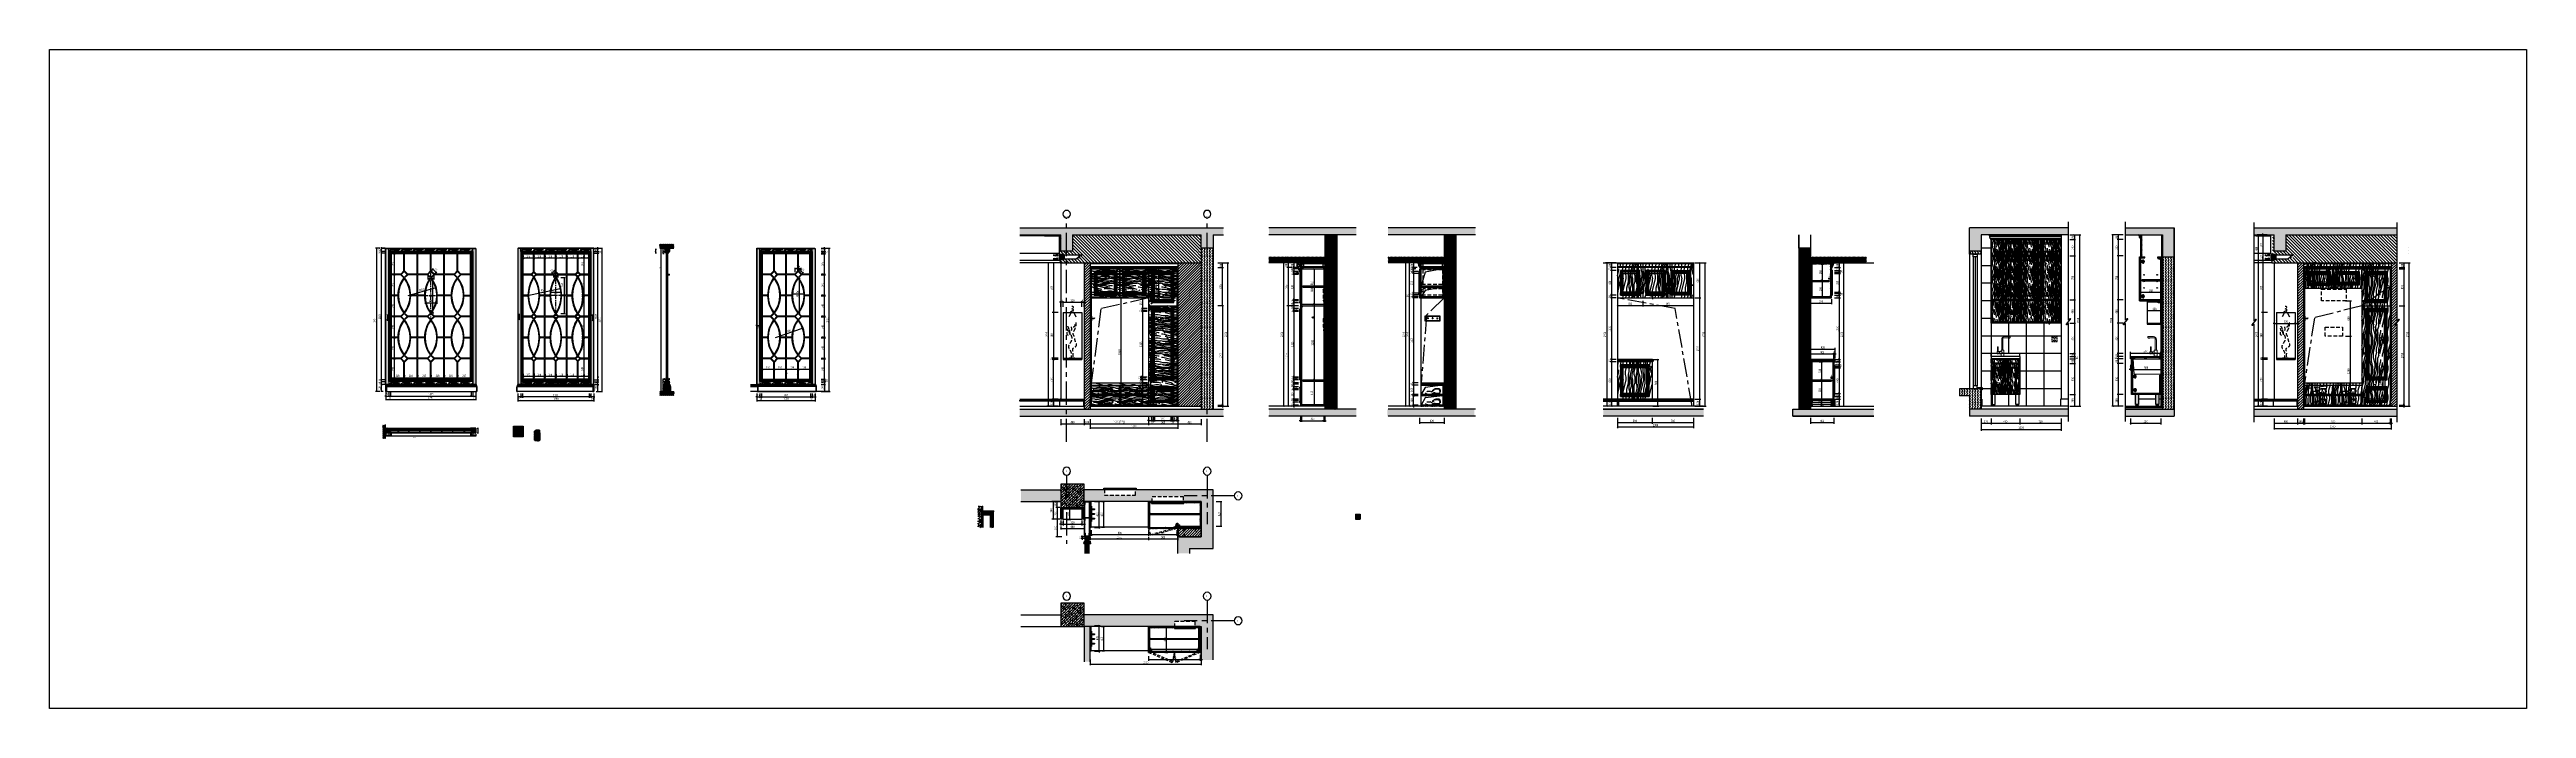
# Model space of a CAD drawing. Header units: millimetres. Extents: x 3104083 to 3173399, y -3165492 to -3044687.
# Drawn here: x 3111864 to 3154170, y -3055938 to -3044687 of the extents above; entities that cross this region are included whole.
import ezdxf
from ezdxf.enums import TextEntityAlignment as Align

# ---------------------------------------------------------------- set-up
doc = ezdxf.new("R2010")
doc.units = ezdxf.units.MM
doc.header["$LTSCALE"] = 500
doc.header["$MEASUREMENT"] = 0
doc.header["$PDMODE"] = 2
for name, pattern in [('$0$HIDDEN', [0.375, 0.25, -0.125]), ('AUDIT_D_050706142524-0', [0]), ('CENTER', [50.8, 31.75, -6.35, 6.35, -6.35]), ('DASHDOTX2', [50.8, 25.4, -12.7, 0, -12.7]), ('DASHED', [19.05, 12.7, -6.35]), ('HIDDEN2', [0.1875, 0.125, -0.0625])]:
    doc.linetypes.add(name, pattern=pattern)
doc.layers.get('0').update_dxf_attribs({"linetype": 'CONTINUOUS'})
doc.layers.get('DEFPOINTS').update_dxf_attribs({"linetype": 'CONTINUOUS'})
for name, color, linetype in [('0-新建墙体类型', 144, 'CONTINUOUS'), ('03-F.MILL', 1, 'CONTINUOUS'), ('2', 3, 'CONTINUOUS'), ('3-家具标准线', 3, 'CONTINUOUS'), ('4-Wide(立面宽线)', 4, 'CONTINUOUS'), ('A-土建墙（含管井、立管）', 6, 'CONTINUOUS'), ('A-土建柱', 6, 'CONTINUOUS'), ('A-土建柱填充', 251, 'CONTINUOUS'), ('A-新隔墙', 4, 'CONTINUOUS'), ('A-轴号', 4, 'CONTINUOUS'), ('A-轴线', 8, 'CENTER'), ('bz-s', 5, 'CONTINUOUS'), ('D-Detail(节点图层)', 134, 'CONTINUOUS'), ('D-节点填充', 250, 'CONTINUOUS'), ('D-节点尺寸', 5, 'CONTINUOUS'), ('D-造型粗线', 4, 'CONTINUOUS'), ('D-造型细线', 146, 'CONTINUOUS'), ('E-Elevation(立面图层)', 134, 'CONTINUOUS'), ('E-开关插座点位', 7, 'DASHED'), ('E-楼板、墙体', 6, 'CONTINUOUS'), ('E-立面填充', 250, 'CONTINUOUS'), ('E-立面活动家具', 22, 'DASHED'), ('E-立面窗、幕墙', 146, 'CONTINUOUS'), ('E-立面轮廓线', 4, 'CONTINUOUS'), ('E-立面造型线', 3, 'CONTINUOUS'), ('E-立面风口', 44, 'CONTINUOUS'), ('E-顶面轮廓线', 4, 'CONTINUOUS'), ('IDT-35Heavy', 100, 'CONTINUOUS'), ('IDT-HATCH', 250, 'AUDIT_D_050706142524-0'), ('IEL-13Light', 134, 'CONTINUOUS'), ('IEL-18Norm', 30, 'CONTINUOUS'), ('IEL-VERY LIGHT', 250, 'CONTINUOUS'), ('IFF-ART', 120, 'CONTINUOUS'), ('P-活动家具', 146, 'CONTINUOUS'), ('PM-WALL', 2, 'CONTINUOUS'), ('W-尺寸', 5, 'CONTINUOUS'), ('W-索引符号', 2, 'CONTINUOUS'), ('ZB_厨柜', 7, 'CONTINUOUS'), ('台面', 4, 'CONTINUOUS'), ('柜体', 2, 'CONTINUOUS'), ('门线', 3, 'CONTINUOUS')]:
    doc.layers.add(name, color=color, linetype=linetype)
doc.layers.add('DEFPOINTS(视图框)', color=250, linetype='CONTINUOUS', plot=False)
doc.layers.add('电器', color=85, linetype='CONTINUOUS', lineweight=15)
doc.layers.add('辅助线', color=252, linetype='CONTINUOUS', lineweight=13)
doc.styles.add('DIM', font='SimSun.ttf', dxfattribs={"width": 0.7})
doc.styles.add('DIMZ', font='SimSun.ttf', dxfattribs={"width": 0.8})
doc.styles.add('NAME-1', font='SIMHEI.TTF')
doc.dimstyles.new('00-5', dxfattribs={"dimscale": 5, "dimtxt": 2.5, "dimasz": 1, "dimexe": 1, "dimexo": 1, "dimgap": 1, "dimtad": 1, "dimdec": 0, "dimzin": 0, "dimdsep": 46, "dimtxsty": 'DIM', "dimblk": 'ARCHTICK', "dimcen": 0, "dimclrd": 5, "dimclre": 5, "dimclrt": 35, "dimadec": 0, "dimazin": 0, "dimtfac": 0.5, "dimtdec": 0, "dimtix": 1, "dimtmove": 2, "dimatfit": 2, "dimldrblk": 'A', "dimfxl": 0, "dimtolj": 1, "dimtzin": 0, "dimlwd": -1, "dimlwe": -1, "dimarcsym": 0})
doc.dimstyles.new('11', dxfattribs={"dimtxt": 2, "dimasz": 1, "dimexe": 1, "dimexo": 1, "dimgap": 0.5, "dimtad": 1, "dimdec": 0, "dimzin": 0, "dimdsep": 46, "dimtxsty": 'DIM', "dimblk": 'ARCHTICK', "dimcen": 0, "dimclrd": 5, "dimclre": 5, "dimclrt": 35, "dimadec": 0, "dimazin": 0, "dimtfac": 0.5, "dimtdec": 0, "dimtix": 1, "dimtmove": 2, "dimatfit": 2, "dimldrblk": 'A', "dimfxl": 0, "dimtolj": 1, "dimtzin": 0, "dimlwd": -1, "dimlwe": -1, "dimarcsym": 0})
doc.dimstyles.new('15', dxfattribs={"dimscale": 15, "dimtxt": 2.5, "dimasz": 1, "dimexe": 1, "dimexo": 1, "dimgap": 1, "dimtad": 1, "dimdec": 0, "dimzin": 0, "dimdsep": 46, "dimtxsty": 'DIM', "dimblk": 'ARCHTICK', "dimcen": 0, "dimclrd": 5, "dimclre": 5, "dimclrt": 35, "dimadec": 0, "dimazin": 0, "dimtfac": 0.5, "dimtdec": 0, "dimtix": 1, "dimtmove": 2, "dimatfit": 2, "dimldrblk": 'A', "dimfxl": 0, "dimtolj": 1, "dimtzin": 0, "dimlwd": -1, "dimlwe": -1, "dimarcsym": 0})
doc.dimstyles.new('20', dxfattribs={"dimscale": 20, "dimtxt": 2, "dimasz": 1, "dimexe": 1, "dimexo": 1, "dimgap": 0.5, "dimtad": 1, "dimdec": 0, "dimzin": 0, "dimdsep": 46, "dimtxsty": 'DIM', "dimblk": 'ARCHTICK', "dimcen": 0, "dimclrd": 5, "dimclre": 5, "dimclrt": 35, "dimadec": 0, "dimazin": 0, "dimtfac": 0.5, "dimtdec": 0, "dimtix": 1, "dimtmove": 2, "dimatfit": 2, "dimldrblk": 'A', "dimfxl": 0, "dimtolj": 1, "dimtzin": 0, "dimlwd": -1, "dimlwe": -1, "dimarcsym": 0})
doc.dimstyles.new('60', dxfattribs={"dimscale": 0, "dimtxt": 2, "dimasz": 1, "dimexe": 1, "dimexo": 1, "dimgap": 1, "dimtad": 1, "dimdec": 0, "dimlfac": -60, "dimzin": 0, "dimdsep": 46, "dimtxsty": 'DIM', "dimblk": 'ARCHTICK', "dimcen": 0, "dimclrd": 5, "dimclre": 5, "dimclrt": 35, "dimadec": 0, "dimazin": 0, "dimtfac": 0.5, "dimtdec": 0, "dimtix": 1, "dimtmove": 2, "dimatfit": 2, "dimldrblk": 'A', "dimfxl": 0, "dimtolj": 1, "dimtzin": 0, "dimlwd": -1, "dimlwe": -1, "dimarcsym": 0})
doc.dimstyles.new('副本 00-4', dxfattribs={"dimscale": 4, "dimtxt": 2.5, "dimasz": 1, "dimexe": 1, "dimexo": 1, "dimgap": 1, "dimtad": 1, "dimdec": 0, "dimzin": 0, "dimdsep": 46, "dimtxsty": 'DIM', "dimblk": 'ARCHTICK', "dimcen": 0, "dimclrd": 5, "dimclre": 5, "dimclrt": 35, "dimadec": 0, "dimazin": 0, "dimtfac": 0.5, "dimtdec": 0, "dimtix": 1, "dimtmove": 2, "dimatfit": 2, "dimldrblk": 'A', "dimfxl": 0, "dimtolj": 1, "dimtzin": 0, "dimlwd": -1, "dimlwe": -1, "dimarcsym": 0})
doc.dimstyles.new('金螳螂1-5', dxfattribs={"dimscale": 5, "dimtxt": 2, "dimasz": 1, "dimexe": 1, "dimexo": 1, "dimgap": 0.1, "dimtad": 1, "dimdec": 0, "dimrnd": 5, "dimzin": 0, "dimdsep": 46, "dimtxsty": 'DIMZ', "dimblk": 'ARCHTICK', "dimcen": 2, "dimdle": 1, "dimclrd": 254, "dimclre": 254, "dimclrt": 30, "dimadec": 0, "dimazin": 0, "dimtfac": 1, "dimtdec": 0, "dimtix": 1, "dimtmove": 2, "dimatfit": 3, "dimldrblk": 'A', "dimfxl": 0, "dimtolj": 1, "dimtzin": 0, "dimarcsym": 0})
pattern_1 = [(45, (156584.253, -124356.633), (-16.97056275, 16.97056275), [4.8, -7.2, 2.4, -9.6]), (45, (156595.708, -124344.33), (-16.97056275, 16.97056275), [4.8, -19.2]), (45, (156593.162, -124345.178), (-16.97056275, 16.97056275), [2.4, -21.6]), (45, (156583.404, -124354.087), (-16.97056275, 16.97056275), [1.2, -16.8, 1.2, -4.8]), (45, (156588.496, -124347.3), (-16.97056275, 16.97056275), [4.8, -7.2, 1.2, -10.8]), (45, (156583.829, -124351.117), (-16.97056275, 16.97056275), [3.6, -20.4]), (45, (156587.647, -124346.45), (-16.97056275, 16.97056275), [7.2, -16.8]), (45, (156582.132, -124351.117), (-16.97056275, 16.97056275), [4.8, -19.2]), (45, (156588.496, -124343.905), (-16.97056275, 16.97056275), [12, -12]), (45, (156582.556, -124348.147), (-16.97056275, 16.97056275), [2.4, -7.2, 4.8, -9.6]), (45, (156594.01, -124335.844), (-16.97056275, 16.97056275), [4.8, -19.2]), (45, (156590.193, -124338.814), (-16.97056275, 16.97056275), [2.4, -21.6]), (45, (156586.374, -124341.783), (-16.97056275, 16.97056275), [2.4, -21.6]), (45, (156577.465, -124349.844), (-16.97056275, 16.97056275), [4.8, -19.2]), (45, (156585.526, -124340.935), (-16.97056275, 16.97056275), [4.8, -19.2]), (45, (156584.677, -124340.086), (-16.97056275, 16.97056275), [4.8, -4.8, 4.8, -9.6]), (45, (156580.435, -124342.632), (-16.97056275, 16.97056275), [2.4, -12, 4.8, -4.8]), (45, (156583.404, -124338.814), (-16.97056275, 16.97056275), [7.2, -16.8]), (45, (156582.556, -124337.965), (-16.97056275, 16.97056275), [4.8, -19.2]), (45, (156575.343, -124344.33), (-16.97056275, 16.97056275), [7.2, -9.6, 2.4, -4.8]), (45, (156574.495, -124343.48), (-16.97056275, 16.97056275), [12, -12]), (45, (156584.253, -124332.874), (-16.97056275, 16.97056275), [2.4, -21.6]), (45, (156578.737, -124337.54), (-16.97056275, 16.97056275), [4.8, -19.2]), (45, (156574.92, -124340.51), (-16.97056275, 16.97056275), [2.4, -9.6, 2.4, -9.6]), (45, (156572.798, -124341.783), (-16.97056275, 16.97056275), [2.4, -7.2, 4.8, -9.6]), (45, (156575.768, -124337.965), (-16.97056275, 16.97056275), [2.4, -12, 2.4, -7.2]), (45, (156578.737, -124334.147), (-16.97056275, 16.97056275), [7.2, -16.8]), (45, (156571.1, -124340.086), (-16.97056275, 16.97056275), [4.8, -19.2]), (45, (156579.162, -124331.177), (-16.97056275, 16.97056275), [2.4, -21.6]), (45, (156582.132, -124327.358), (-16.97056275, 16.97056275), [2.4, -21.6]), (59.03624347, (156594.8595, -124343.4805), (16.970562749, 16.970562747), [2.472, -96.48253262]), (59.03624347, (156592.738, -124337.965), (16.970562749, 16.970562747), [2.472, -96.48253262]), (59.03624347, (156580.859, -124329.48), (16.970562749, 16.970562747), [2.472, -96.48253262]), (59.03624347, (156582.1316, -124340.935), (16.970562749, 16.970562747), [2.472, -96.48253262]), (59.03624347, (156582.98, -124334.995), (16.970562749, 16.970562747), [2.472, -96.48253262]), (59.03624347, (156585.95, -124334.571), (16.970562749, 16.970562747), [2.472, -96.48253262]), (59.03624347, (156574.495, -124340.0864), (16.970562749, 16.970562747), [2.472, -96.48253262]), (59.03624347, (156582.1316, -124334.147), (16.970562749, 16.970562747), [2.472, -96.48253262]), (59.03624347, (156591.8897, -124337.1166), (16.970562749, 16.970562747), [4.944, -94.01053262]), (59.03624347, (156588.92, -124337.541), (16.970562749, 16.970562747), [4.944, -94.01053262]), (59.03624347, (156588.0713, -124336.6923), (16.970562749, 16.970562747), [4.944, -94.01053262]), (210.96375653, (156588.4956, -124347.299), (-16.970562747, -16.970562749), [2.472, -4.944, 2.472, -89.066532624]), (210.96375653, (156582.556, -124348.1474), (-16.970562747, -16.970562749), [2.472, -96.48253262]), (210.96375653, (156574.919, -124340.5107), (-16.970562747, -16.970562749), [4.944, -94.01053262]), (239.03624347, (156595.708, -124344.329), (-16.970562749, -16.970562747), [2.472, -96.48253262]), (30.96375653, (156599.102, -124340.935), (16.970562747, 16.970562749), [2.472, -96.48253262]), (30.96375653, (156588.0713, -124340.0864), (16.970562747, 16.970562749), [2.472, -96.48253262]), (30.96375653, (156588.4956, -124333.7225), (16.970562747, 16.970562749), [2.472, -96.48253262]), (30.96375653, (156580.4346, -124339.238), (16.970562747, 16.970562749), [2.472, -96.48253262]), (30.96375653, (156576.616, -124338.8136), (16.970562747, 16.970562749), [2.472, -96.48253262]), (30.96375653, (156577.4647, -124336.268), (16.970562747, 16.970562749), [2.472, -96.48253262]), (30.96375653, (156580.4346, -124339.238), (16.970562747, 16.970562749), [2.472, -96.48253262]), (30.96375653, (156582.98, -124331.601), (16.970562747, 16.970562749), [9.888, -89.06653262]), (30.96375653, (156584.253, -124353.2386), (16.970562747, 16.970562749), [9.888, -89.06653262]), (30.96375653, (156584.677, -124350.269), (16.970562747, 16.970562749), [9.888, -89.06653262]), (30.96375653, (156585.526, -124347.723), (16.970562747, 16.970562749), [2.472, -4.944, 4.944, -86.594532624]), (30.96375653, (156584.253, -124346.4504), (16.970562747, 16.970562749), [4.944, -4.944, 4.944, -84.122532624]), (30.96375653, (156580.859, -124346.4504), (16.970562747, 16.970562749), [9.888, -89.06653262]), (30.96375653, (156577.889, -124346.8746), (16.970562747, 16.970562749), [9.888, -89.06653262]), (30.96375653, (156577.0404, -124346.026), (16.970562747, 16.970562749), [9.888, -89.06653262]), (30.96375653, (156583.8287, -124329.0555), (16.970562747, 16.970562749), [2.472, -96.48253262]), (30.96376753, (156583.8287, -124325.6614), (16.970559489, 16.970566007), [4.944, -94.01053262]), (30.96376753, (156574.495, -124336.6923), (16.970559489, 16.970566007), [4.944, -94.01053262]), (30.96375753, (156587.647, -124353.2386), (16.970562451, 16.970563045), [9.888, -89.06653262]), (30.96375753, (156585.95, -124331.177), (16.970562451, 16.970563045), [7.416, -91.53853262]), (30.96375753, (156588.92, -124330.7526), (16.970562451, 16.970563045), [14.832, -84.12253262])]
pattern_2 = [(45, (3117604.681, -3051232.757), (-8.4853, 8.4853), [2.4, -3.6, 1.2, -4.8]), (45, (3117610.409, -3051226.605), (-8.4853, 8.4853), [2.4, -9.6]), (45, (3117609.136, -3051227.03), (-8.4853, 8.4853), [1.2, -10.8]), (45, (3117604.257, -3051231.484), (-8.4853, 8.4853), [0.6, -8.4, 0.6, -2.4]), (45, (3117606.803, -3051228.09), (-8.4853, 8.4853), [2.4, -3.6, 0.6, -5.4]), (45, (3117604.469, -3051229.999), (-8.4853, 8.4853), [1.8, -10.2]), (45, (3117606.378, -3051227.666), (-8.4853, 8.4853), [3.6, -8.4]), (45, (3117603.62, -3051229.999), (-8.4853, 8.4853), [2.4, -9.6]), (45, (3117606.803, -3051226.393), (-8.4853, 8.4853), [6, -6]), (45, (3117603.833, -3051228.514), (-8.4853, 8.4853), [1.2, -3.6, 2.4, -4.8]), (45, (3117609.56, -3051222.363), (-8.4853, 8.4853), [2.4, -9.6]), (45, (3117607.651, -3051223.847), (-8.4853, 8.4853), [1.2, -10.8]), (45, (3117605.742, -3051225.332), (-8.4853, 8.4853), [1.2, -10.8]), (45, (3117601.287, -3051229.363), (-8.4853, 8.4853), [2.4, -9.6]), (45, (3117605.318, -3051224.908), (-8.4853, 8.4853), [2.4, -9.6]), (45, (3117604.893, -3051224.484), (-8.4853, 8.4853), [2.4, -2.4, 2.4, -4.8]), (45, (3117602.772, -3051225.757), (-8.4853, 8.4853), [1.2, -6, 2.4, -2.4]), (45, (3117604.257, -3051223.847), (-8.4853, 8.4853), [3.6, -8.4]), (45, (3117603.833, -3051223.423), (-8.4853, 8.4853), [2.4, -9.6]), (45, (3117600.226, -3051226.605), (-8.4853, 8.4853), [3.6, -4.8, 1.2, -2.4]), (45, (3117599.802, -3051226.181), (-8.4853, 8.4853), [6, -6]), (45, (3117604.681, -3051220.878), (-8.4853, 8.4853), [1.2, -10.8]), (45, (3117601.923, -3051223.211), (-8.4853, 8.4853), [2.4, -9.6]), (45, (3117600.014, -3051224.696), (-8.4853, 8.4853), [1.2, -4.8, 1.2, -4.8]), (45, (3117598.954, -3051225.332), (-8.4853, 8.4853), [1.2, -3.6, 2.4, -4.8]), (45, (3117600.439, -3051223.423), (-8.4853, 8.4853), [1.2, -6, 1.2, -3.6]), (45, (3117601.923, -3051221.514), (-8.4853, 8.4853), [3.6, -8.4]), (45, (3117598.105, -3051224.484), (-8.4853, 8.4853), [2.4, -9.6]), (45, (3117602.136, -3051220.029), (-8.4853, 8.4853), [1.2, -10.8]), (45, (3117603.62, -3051218.12), (-8.4853, 8.4853), [1.2, -10.8]), (59.036, (3117609.9845, -3051226.181), (8.48528, 8.48528), [1.236, -48.2413]), (59.036, (3117608.9238, -3051223.4232), (8.48528, 8.48528), [1.236, -48.2413]), (59.036, (3117602.984, -3051219.1805), (8.48528, 8.48528), [1.236, -48.2413]), (59.0362, (3117603.6205, -3051224.908), (8.48528, 8.48528), [1.236, -48.2413]), (59.036, (3117604.0448, -3051221.9383), (8.48528, 8.48528), [1.236, -48.2413]), (59.036, (3117605.5297, -3051221.726), (8.48528, 8.48528), [1.236, -48.2413]), (59.0362, (3117599.8022, -3051224.4839), (8.48528, 8.48528), [1.236, -48.2413]), (59.036, (3117603.6205, -3051221.514), (8.48528, 8.48528), [1.236, -48.2413]), (59.036, (3117608.4996, -3051222.999), (8.48528, 8.48528), [2.472, -47.0053]), (59.036, (3117607.0146, -3051223.211), (8.48528, 8.48528), [2.472, -47.0053]), (59.036, (3117606.5904, -3051222.7868), (8.48528, 8.48528), [2.472, -47.0053]), (210.9638, (3117606.8025, -3051228.09), (-8.48528, -8.48528), [1.236, -2.472, 1.236, -44.53327]), (210.9638, (3117603.8327, -3051228.5144), (-8.48528, -8.48528), [1.236, -48.2413]), (210.9638, (3117600.0143, -3051224.696), (-8.48528, -8.48528), [2.472, -47.0053]), (239.036, (3117610.4088, -3051226.6052), (-8.48528, -8.48528), [1.236, -48.2413]), (30.964, (3117612.1058, -3051224.908), (8.48528, 8.48528), [1.236, -48.2413]), (30.964, (3117606.5904, -3051224.4839), (8.48528, 8.48528), [1.236, -48.2413]), (30.964, (3117606.8025, -3051221.302), (8.48528, 8.48528), [1.236, -48.2413]), (30.9638, (3117602.772, -3051224.0596), (8.48528, 8.48528), [1.236, -48.2413]), (30.9638, (3117600.8628, -3051223.8475), (8.48528, 8.48528), [1.236, -48.2413]), (30.9638, (3117601.287, -3051222.5747), (8.48528, 8.48528), [1.236, -48.2413]), (30.9638, (3117602.772, -3051224.0596), (8.48528, 8.48528), [1.236, -48.2413]), (30.964, (3117604.0448, -3051220.2412), (8.48528, 8.48528), [4.944, -44.5333]), (30.9638, (3117604.6812, -3051231.06), (8.48528, 8.48528), [4.944, -44.5333]), (30.9638, (3117604.8933, -3051229.575), (8.48528, 8.48528), [4.944, -44.5333]), (30.9638, (3117605.3176, -3051228.3022), (8.48528, 8.48528), [1.236, -2.472, 2.472, -43.29727]), (30.9638, (3117604.6812, -3051227.6658), (8.48528, 8.48528), [2.472, -2.472, 2.472, -42.06127]), (30.9638, (3117602.984, -3051227.6658), (8.48528, 8.48528), [4.944, -44.5333]), (30.9638, (3117601.4992, -3051227.878), (8.48528, 8.48528), [4.944, -44.5333]), (30.9638, (3117601.075, -3051227.4537), (8.48528, 8.48528), [4.944, -44.5333]), (30.964, (3117604.469, -3051218.9684), (8.48528, 8.48528), [1.236, -48.2413]), (30.964, (3117604.469, -3051217.2714), (8.48528, 8.48528), [2.472, -47.0053]), (30.964, (3117599.8022, -3051222.7868), (8.48528, 8.48528), [2.472, -47.0053]), (30.9638, (3117606.3782, -3051231.06), (8.48528, 8.48528), [4.944, -44.5333]), (30.964, (3117605.5297, -3051220.029), (8.48528, 8.48528), [3.708, -45.7693]), (30.964, (3117607.0146, -3051219.817), (8.48528, 8.48528), [7.416, -42.0613])]
pattern_3 = [(225, (155081.7494, -124383.8827), (2.6940768363, -2.6940768363), []), (225, (155079.9533, -124383.8827), (2.6940768363, -2.6940768363), [])]
pattern_4 = [(90, (3119862.85, -3050407.7), (-200, 1e-14), [40, -60, 20, -80]), (90, (3119857.85, -3050267.7), (-200, 1e-14), [40, -160]), (90, (3119847.85, -3050287.7), (-200, 1e-14), [20, -180]), (90, (3119842.85, -3050397.7), (-200, 1e-14), [10, -140, 10, -40]), (90, (3119832.85, -3050327.7), (-200, 1e-14), [40, -60, 10, -90]), (90, (3119827.85, -3050377.7), (-200, 1e-14), [30, -170]), (90, (3119822.85, -3050327.7), (-200, 1e-14), [60, -140]), (90, (3119817.85, -3050387.7), (-200, 1e-14), [40, -160]), (90, (3119812.85, -3050307.7), (-200, 1e-14), [100, -100]), (90, (3119802.85, -3050367.7), (-200, 1e-14), [20, -60, 40, -80]), (90, (3119797.85, -3050227.7), (-200, 1e-14), [40, -160]), (90, (3119792.85, -3050267.7), (-200, 1e-14), [20, -180]), (90, (3119787.85, -3050307.7), (-200, 1e-14), [20, -180]), (90, (3119782.85, -3050407.7), (-200, 1e-14), [40, -160]), (90, (3119777.85, -3050307.7), (-200, 1e-14), [40, -160]), (90, (3119767.85, -3050307.7), (-200, 1e-14), [40, -40, 40, -80]), (90, (3119757.85, -3050347.7), (-200, 1e-14), [20, -100, 40, -40]), (90, (3119752.85, -3050307.7), (-200, 1e-14), [60, -140]), (90, (3119742.85, -3050307.7), (-200, 1e-14), [40, -160]), (90, (3119737.85, -3050387.7), (-200, 1e-14), [60, -80, 20, -40]), (90, (3119727.85, -3050387.7), (-200, 1e-14), [100, -100]), (90, (3119722.85, -3050267.7), (-200, 1e-14), [20, -180]), (90, (3119717.85, -3050327.7), (-200, 1e-14), [40, -160]), (90, (3119712.85, -3050367.7), (-200, 1e-14), [20, -80, 20, -80]), (90, (3119707.85, -3050387.7), (-200, 1e-14), [20, -60, 40, -80]), (90, (3119702.85, -3050347.7), (-200, 1e-14), [20, -100, 20, -60]), (90, (3119697.85, -3050307.7), (-200, 1e-14), [60, -140]), (90, (3119687.85, -3050387.7), (-200, 1e-14), [40, -160]), (90, (3119682.85, -3050287.7), (-200, 1e-14), [20, -180]), (90, (3119677.85, -3050247.7), (-200, 1e-14), [20, -180]), (104.0362, (3119847.85, -3050267.695), (7e-09, 200), [20.6, -804.021]), (104.0362, (3119802.85, -3050247.695), (7e-09, 200), [20.6, -804.021]), (104.0362, (3119682.85, -3050267.695), (7e-09, 200), [20.6, -804.021]), (104.0362, (3119757.85, -3050327.695), (7e-09, 200), [20.6, -804.021]), (104.0362, (3119727.85, -3050287.695), (7e-09, 200), [20.6, -804.021]), (104.0362, (3119742.85, -3050267.695), (7e-09, 200), [20.6, -804.021]), (104.0362, (3119707.85, -3050367.695), (7e-09, 200), [20.6, -804.021]), (104.0362, (3119717.85, -3050287.695), (7e-09, 200), [20.6, -804.021]), (104.0362, (3119792.85, -3050247.695), (7e-09, 200), [41.2, -783.421]), (104.0362, (3119777.85, -3050267.695), (7e-09, 200), [41.2, -783.421]), (104.0362, (3119767.85, -3050267.695), (7e-09, 200), [41.2, -783.421]), (255.9638, (3119832.85, -3050327.695), (7e-09, -200), [20.6, -41.2, 20.6, -742.221]), (255.9638, (3119802.85, -3050367.695), (7e-09, -200), [20.6, -804.021]), (255.9638, (3119712.85, -3050367.695), (7e-09, -200), [41.2, -783.421]), (284.0362, (3119857.85, -3050267.695), (-7e-09, -200), [20.6, -804.021]), (75.9638, (3119857.85, -3050227.695), (-7e-09, 200), [20.6, -804.021]), (75.9638, (3119787.85, -3050287.695), (-7e-09, 200), [20.6, -804.021]), (75.9638, (3119752.85, -3050247.695), (-7e-09, 200), [20.6, -804.021]), (75.9638, (3119737.85, -3050327.695), (-7e-09, 200), [20.6, -804.021]), (75.9638, (3119712.85, -3050347.695), (-7e-09, 200), [20.6, -804.021]), (75.9638, (3119702.85, -3050327.695), (-7e-09, 200), [20.6, -804.021]), (75.9638, (3119737.85, -3050327.695), (-7e-09, 200), [20.6, -804.021]), (75.9638, (3119707.85, -3050267.695), (-7e-09, 200), [82.4, -742.221]), (75.9638, (3119842.85, -3050387.695), (-7e-09, 200), [82.4, -742.221]), (75.9638, (3119827.85, -3050367.695), (-7e-09, 200), [82.4, -742.221]), (75.9638, (3119817.85, -3050347.695), (-7e-09, 200), [20.6, -41.2, 41.2, -721.621]), (75.9638, (3119802.85, -3050347.695), (-7e-09, 200), [41.2, -41.2, 41.2, -701.021]), (75.9638, (3119782.85, -3050367.695), (-7e-09, 200), [82.4, -742.221]), (75.9638, (3119767.85, -3050387.695), (-7e-09, 200), [82.4, -742.221]), (75.9638, (3119757.85, -3050387.695), (-7e-09, 200), [82.4, -742.221]), (75.9638, (3119697.85, -3050247.695), (-7e-09, 200), [20.6, -804.021]), (75.9638, (3119677.85, -3050227.695), (-4e-05, 200), [41.2, -783.421]), (75.9638, (3119687.85, -3050347.695), (-4e-05, 200), [41.2, -783.421]), (75.9638, (3119862.85, -3050367.695), (-3e-06, 200), [82.4, -742.221]), (75.9638, (3119722.85, -3050247.695), (-3e-06, 200), [61.8, -762.821]), (75.9638, (3119737.85, -3050227.695), (-3e-06, 200), [123.6, -701.021])]
pattern_5 = [(45, (3132691.848, -3048328.548), (-11.22532, 11.22532), [])]
pattern_6 = [(0, (2960534.448, -2915320.8892), (2.2225, 4.445), [0, -4.445])]
pattern_7 = [(45, (174746.2, -135457.66), (-42.4264069, 42.4264069), [12, -18, 6, -24]), (45, (174774.84, -135426.9), (-42.4264069, 42.4264069), [12, -48]), (45, (174768.474, -135429.02), (-42.4264069, 42.4264069), [6, -54]), (45, (174744.08, -135451.294), (-42.4264069, 42.4264069), [3, -42, 3, -12]), (45, (174756.807, -135434.324), (-42.4264069, 42.4264069), [12, -18, 3, -27]), (45, (174745.14, -135443.87), (-42.4264069, 42.4264069), [9, -51]), (45, (174754.685, -135432.2), (-42.4264069, 42.4264069), [18, -42]), (45, (174740.897, -135443.87), (-42.4264069, 42.4264069), [12, -48]), (45, (174756.807, -135425.84), (-42.4264069, 42.4264069), [30, -30]), (45, (174741.96, -135436.445), (-42.4264069, 42.4264069), [6, -18, 12, -24]), (45, (174770.595, -135405.686), (-42.4264069, 42.4264069), [12, -48]), (45, (174761.05, -135413.11), (-42.4264069, 42.4264069), [6, -54]), (45, (174751.503, -135420.535), (-42.4264069, 42.4264069), [6, -54]), (45, (174729.23, -135440.69), (-42.4264069, 42.4264069), [12, -48]), (45, (174749.38, -135418.414), (-42.4264069, 42.4264069), [12, -48]), (45, (174747.26, -135416.29), (-42.4264069, 42.4264069), [12, -12, 12, -24]), (45, (174736.654, -135422.657), (-42.4264069, 42.4264069), [6, -30, 12, -12]), (45, (174744.08, -135413.11), (-42.4264069, 42.4264069), [18, -42]), (45, (174741.96, -135410.99), (-42.4264069, 42.4264069), [12, -48]), (45, (174723.926, -135426.9), (-42.4264069, 42.4264069), [18, -24, 6, -12]), (45, (174721.805, -135424.78), (-42.4264069, 42.4264069), [30, -30]), (45, (174746.2, -135398.26), (-42.4264069, 42.4264069), [6, -54]), (45, (174732.41, -135409.93), (-42.4264069, 42.4264069), [12, -48]), (45, (174722.865, -135417.353), (-42.4264069, 42.4264069), [6, -24, 6, -24]), (45, (174717.56, -135420.535), (-42.4264069, 42.4264069), [6, -18, 12, -24]), (45, (174724.987, -135410.99), (-42.4264069, 42.4264069), [6, -30, 6, -18]), (45, (174732.41, -135401.443), (-42.4264069, 42.4264069), [18, -42]), (45, (174713.32, -135416.29), (-42.4264069, 42.4264069), [12, -48]), (45, (174733.47, -135394.02), (-42.4264069, 42.4264069), [6, -54]), (45, (174740.897, -135384.47), (-42.4264069, 42.4264069), [6, -54]), (59.03624347, (174772.717, -135424.778), (42.42640687, 42.42640687), [6.18, -241.2063316]), (59.03624347, (174767.413, -135410.99), (42.42640687, 42.42640687), [6.18, -241.2063316]), (59.03624347, (174737.715, -135389.776), (42.42640687, 42.42640687), [6.18, -241.2063316]), (59.03624347, (174740.897, -135418.414), (42.42640687, 42.42640687), [6.18, -241.2063316]), (59.03624347, (174743.018, -135403.565), (42.42640687, 42.42640687), [6.18, -241.2063316]), (59.03624347, (174750.443, -135402.504), (42.42640687, 42.42640687), [6.18, -241.2063316]), (59.03624347, (174721.805, -135416.293), (42.42640687, 42.42640687), [6.18, -241.2063316]), (59.03624347, (174740.897, -135401.443), (42.42640687, 42.42640687), [6.18, -241.2063316]), (59.03624347, (174765.292, -135408.868), (42.42640687, 42.42640687), [12.36, -235.0263316]), (59.03624347, (174757.867, -135409.929), (42.42640687, 42.42640687), [12.36, -235.0263316]), (59.03624347, (174755.746, -135407.807), (42.42640687, 42.42640687), [12.36, -235.0263316]), (210.96375653, (174756.807, -135434.324), (-42.42640687, -42.42640687), [6.18, -12.36, 6.18, -222.66633156]), (210.96375653, (174741.957, -135436.445), (-42.42640687, -42.42640687), [6.18, -241.2063316]), (210.96375653, (174722.865, -135417.353), (-42.42640687, -42.42640687), [12.36, -235.0263316]), (239.03624347, (174774.838, -135426.9), (-42.42640687, -42.42640687), [6.18, -241.2063316]), (30.96375653, (174783.323, -135418.414), (42.42640687, 42.42640687), [6.18, -241.2063316]), (30.96375653, (174755.746, -135416.293), (42.42640687, 42.42640687), [6.18, -241.2063316]), (30.96375653, (174756.807, -135400.383), (42.42640687, 42.42640687), [6.18, -241.2063316]), (30.96375653, (174736.654, -135414.171), (42.42640687, 42.42640687), [6.18, -241.2063316]), (30.96375653, (174727.108, -135413.111), (42.42640687, 42.42640687), [6.18, -241.2063316]), (30.96375653, (174729.23, -135406.747), (42.42640687, 42.42640687), [6.18, -241.2063316]), (30.96375653, (174736.654, -135414.171), (42.42640687, 42.42640687), [6.18, -241.2063316]), (30.96375653, (174743.018, -135395.08), (42.42640687, 42.42640687), [24.72, -222.6663316]), (30.96375653, (174746.2, -135449.173), (42.42640687, 42.42640687), [24.72, -222.6663316]), (30.96375653, (174747.26, -135441.749), (42.42640687, 42.42640687), [24.72, -222.6663316]), (30.96375653, (174749.382, -135435.385), (42.42640687, 42.42640687), [6.18, -12.36, 12.36, -216.48633156]), (30.96375653, (174746.2, -135432.203), (42.42640687, 42.42640687), [12.36, -12.36, 12.36, -210.30633156]), (30.96375653, (174737.715, -135432.203), (42.42640687, 42.42640687), [24.72, -222.6663316]), (30.96375653, (174730.29, -135433.263), (42.42640687, 42.42640687), [24.72, -222.6663316]), (30.96375653, (174728.169, -135431.142), (42.42640687, 42.42640687), [24.72, -222.6663316]), (30.96375653, (174745.14, -135388.716), (42.42640687, 42.42640687), [6.18, -241.2063316]), (30.96376753, (174745.14, -135380.23), (42.426398723, 42.426415017), [12.36, -235.0263316]), (30.96376753, (174721.805, -135407.807), (42.426398723, 42.426415017), [12.36, -235.0263316]), (30.96375753, (174754.685, -135449.173), (42.42640613, 42.42640761), [24.72, -222.6663316]), (30.96375753, (174750.443, -135394.019), (42.42640613, 42.42640761), [18.54, -228.8463316]), (30.96375753, (174757.867, -135392.958), (42.42640613, 42.42640761), [37.08, -210.3063316])]

# ---------------------------------------------------------------- blocks, each defined once
blk = doc.blocks.new('A$C100F4FDF')
at = {"color": 2}
for p, q in [((-5, 0), (-3, -1)), ((-5, 0), (5, 0)), ((5, 0), (3, -1)), ((-3, -1), (3, -1)), ((0, -31), (-2, -1)), ((0, -31), (2, -1))]:
    blk.add_line(p, q, dxfattribs=at)
for p in [(0, -1), (0, -30)]:
    blk.add_line(p, (0, -31))
for points in [[(2, -1), (-3, -2), (-2, -3)], [(2, -4), (3, -4), (-3, -5), (-2, -6)], [(2, -7), (3, -7), (-3, -8), (-2, -9)], [(2, -10), (2, -10), (-2, -12), (-2, -12)], [(1, -13), (2, -13), (-2, -15), (-1, -15)], [(1, -16), (2, -16), (-2, -18)], [(-2, -18), (-1, -18)], [(1, -19), (1, -19), (-1, -21), (-1, -21)], [(1, -22), (1, -22), (-1, -24), (-1, -24)], [(0, -25), (1, -25), (0, -27), (0, -27)], [(0, -28), (0, -28), (0, -30)]]:
    blk.add_lwpolyline(points)
blk = doc.blocks.new('_ArchTick')
at = {"color": 0, "linetype": 'ByBlock', "const_width": 0.4}
blk.add_lwpolyline([(-0.5, -0.5), (0.5, 0.5)], dxfattribs=at)
blk = doc.blocks.new('*D5')
at = {"layer": 'D-造型细线', "color": 5, "ltscale": 100}
for p, q in [((3117605, -3051269), (3117600, -3051269)), ((3117605, -3051249), (3117605, -3051274)), ((3117605, -3051269), (3117610, -3051269)), ((3117610, -3051249), (3117610, -3051274)), ((3117610, -3051269), (3117615, -3051269))]:
    blk.add_line(p, q, dxfattribs=at)
at = {"layer": 'DEFPOINTS', "color": 0, "ltscale": 100}
for p in [(3117605, -3051238), (3117610, -3051233), (3117610, -3051269)]:
    blk.add_point(p, dxfattribs=at)
at = {"layer": 'D-造型细线', "color": 5, "ltscale": 100, "xscale": 5, "yscale": 5, "zscale": 5}
blk.add_blockref('_ArchTick', (3117605, -3051269), dxfattribs=at)
at = {"layer": 'D-造型细线', "color": 5, "ltscale": 100, "xscale": 5, "yscale": 5, "zscale": 5, "rotation": 180}
blk.add_blockref('_ArchTick', (3117610, -3051269), dxfattribs=at)
at = {"layer": 'D-造型细线', "color": 35, "ltscale": 100, "insert": (3117607, -3051258), "char_height": 12.5, "attachment_point": 5, "style": 'DIM'}
blk.add_mtext('\\A1;5', dxfattribs=at)
blk = doc.blocks.new('A')
for p, q in [((-0.4, 0), (-2.1, 0)), ((-1.4, 1.1), (-1.1, 1.4)), ((-1.4, 1.1), (-0.4, 0)), ((-1.4, -1.1), (-0.4, 0)), ((-1.1, 1.4), (0, 0)), ((-1.1, -1.4), (0, 0)), ((-1.4, -1.1), (-1.1, -1.4))]:
    blk.add_line(p, q)
for points in [[(-1.4, 1.1), (-1.1, 1.4), (-0.4, 0), (0, 0)], [(-1.4, -1.1), (-1.1, -1.4), (-0.4, 0), (0, 0)]]:
    blk.add_solid(points)
blk = doc.blocks.new('*D6')
at = {"layer": 'D-造型细线', "color": 5, "ltscale": 100}
for p, q in [((3117610, -3051249), (3117610, -3051274)), ((3117610, -3051269), (3117660, -3051269)), ((3117660, -3051249), (3117660, -3051274))]:
    blk.add_line(p, q, dxfattribs=at)
at = {"layer": 'DEFPOINTS', "color": 0, "ltscale": 100}
for p in [(3117610, -3051233), (3117660, -3051233), (3117660, -3051269)]:
    blk.add_point(p, dxfattribs=at)
at = {"layer": 'D-造型细线', "color": 5, "ltscale": 100, "xscale": 5, "yscale": 5, "zscale": 5, "rotation": 180}
blk.add_blockref('_ArchTick', (3117610, -3051269), dxfattribs=at)
at = {"layer": 'D-造型细线', "color": 5, "ltscale": 100, "xscale": 5, "yscale": 5, "zscale": 5}
blk.add_blockref('_ArchTick', (3117660, -3051269), dxfattribs=at)
at = {"layer": 'D-造型细线', "color": 35, "ltscale": 100, "insert": (3117635, -3051258), "char_height": 12.5, "attachment_point": 5, "style": 'DIM'}
blk.add_mtext('\\A1;50', dxfattribs=at)
blk = doc.blocks.new('*D7')
at = {"layer": 'D-造型细线', "color": 5, "ltscale": 100}
for p, q in [((3117660, -3051249), (3117660, -3051274)), ((3117660, -3051269), (3117690, -3051269)), ((3117690, -3051249), (3117690, -3051274))]:
    blk.add_line(p, q, dxfattribs=at)
at = {"layer": 'DEFPOINTS', "color": 0, "ltscale": 100}
for p in [(3117660, -3051233), (3117690, -3051212), (3117690, -3051269)]:
    blk.add_point(p, dxfattribs=at)
at = {"layer": 'D-造型细线', "color": 5, "ltscale": 100, "xscale": 5, "yscale": 5, "zscale": 5, "rotation": 180}
blk.add_blockref('_ArchTick', (3117660, -3051269), dxfattribs=at)
at = {"layer": 'D-造型细线', "color": 5, "ltscale": 100, "xscale": 5, "yscale": 5, "zscale": 5}
blk.add_blockref('_ArchTick', (3117690, -3051269), dxfattribs=at)
at = {"layer": 'D-造型细线', "color": 35, "ltscale": 100, "insert": (3117675, -3051258), "char_height": 12.5, "attachment_point": 5, "style": 'DIM'}
blk.add_mtext('\\A1;30', dxfattribs=at)
blk = doc.blocks.new('*D8')
at = {"layer": 'D-造型细线', "color": 5, "ltscale": 100}
for p, q in [((3117690, -3051269), (3117685, -3051269)), ((3117690, -3051249), (3117690, -3051274)), ((3117690, -3051269), (3117700, -3051269)), ((3117700, -3051249), (3117700, -3051274)), ((3117700, -3051269), (3117705, -3051269))]:
    blk.add_line(p, q, dxfattribs=at)
at = {"layer": 'DEFPOINTS', "color": 0, "ltscale": 100}
for p in [(3117690, -3051212), (3117700, -3051205), (3117700, -3051269)]:
    blk.add_point(p, dxfattribs=at)
at = {"layer": 'D-造型细线', "color": 5, "ltscale": 100, "xscale": 5, "yscale": 5, "zscale": 5}
blk.add_blockref('_ArchTick', (3117690, -3051269), dxfattribs=at)
at = {"layer": 'D-造型细线', "color": 5, "ltscale": 100, "xscale": 5, "yscale": 5, "zscale": 5, "rotation": 180}
blk.add_blockref('_ArchTick', (3117700, -3051269), dxfattribs=at)
at = {"layer": 'D-造型细线', "color": 35, "ltscale": 100, "insert": (3117695, -3051258), "char_height": 12.5, "attachment_point": 5, "style": 'DIM'}
blk.add_mtext('\\A1;10', dxfattribs=at)
blk = doc.blocks.new('*D9')
at = {"layer": 'D-造型细线', "color": 5, "ltscale": 100}
for p, q in [((3119054, -3051269), (3119049, -3051269)), ((3119054, -3051249), (3119054, -3051274)), ((3119054, -3051269), (3119065, -3051269)), ((3119065, -3051249), (3119065, -3051274)), ((3119065, -3051269), (3119070, -3051269))]:
    blk.add_line(p, q, dxfattribs=at)
at = {"layer": 'DEFPOINTS', "color": 0, "ltscale": 100}
for p in [(3119054, -3051205), (3119065, -3051209), (3119065, -3051269)]:
    blk.add_point(p, dxfattribs=at)
at = {"layer": 'D-造型细线', "color": 5, "ltscale": 100, "xscale": 5, "yscale": 5, "zscale": 5}
blk.add_blockref('_ArchTick', (3119054, -3051269), dxfattribs=at)
at = {"layer": 'D-造型细线', "color": 5, "ltscale": 100, "xscale": 5, "yscale": 5, "zscale": 5, "rotation": 180}
blk.add_blockref('_ArchTick', (3119065, -3051269), dxfattribs=at)
at = {"layer": 'D-造型细线', "color": 35, "ltscale": 100, "insert": (3119059, -3051258), "char_height": 12.5, "attachment_point": 5, "style": 'DIM'}
blk.add_mtext('\\A1;10', dxfattribs=at)
blk = doc.blocks.new('*D10')
at = {"layer": 'D-造型细线', "color": 5, "ltscale": 100}
for p, q in [((3119065, -3051249), (3119065, -3051274)), ((3119065, -3051269), (3119095, -3051269)), ((3119095, -3051249), (3119095, -3051274))]:
    blk.add_line(p, q, dxfattribs=at)
at = {"layer": 'DEFPOINTS', "color": 0, "ltscale": 100}
for p in [(3119065, -3051209), (3119095, -3051233), (3119095, -3051269)]:
    blk.add_point(p, dxfattribs=at)
at = {"layer": 'D-造型细线', "color": 5, "ltscale": 100, "xscale": 5, "yscale": 5, "zscale": 5, "rotation": 180}
blk.add_blockref('_ArchTick', (3119065, -3051269), dxfattribs=at)
at = {"layer": 'D-造型细线', "color": 5, "ltscale": 100, "xscale": 5, "yscale": 5, "zscale": 5}
blk.add_blockref('_ArchTick', (3119095, -3051269), dxfattribs=at)
at = {"layer": 'D-造型细线', "color": 35, "ltscale": 100, "insert": (3119080, -3051258), "char_height": 12.5, "attachment_point": 5, "style": 'DIM'}
blk.add_mtext('\\A1;30', dxfattribs=at)
blk = doc.blocks.new('*D11')
at = {"layer": 'D-造型细线', "color": 5, "ltscale": 100}
for p, q in [((3119095, -3051249), (3119095, -3051274)), ((3119095, -3051269), (3119145, -3051269)), ((3119145, -3051249), (3119145, -3051274))]:
    blk.add_line(p, q, dxfattribs=at)
at = {"layer": 'DEFPOINTS', "color": 0, "ltscale": 100}
for p in [(3119095, -3051233), (3119145, -3051233), (3119145, -3051269)]:
    blk.add_point(p, dxfattribs=at)
at = {"layer": 'D-造型细线', "color": 5, "ltscale": 100, "xscale": 5, "yscale": 5, "zscale": 5, "rotation": 180}
blk.add_blockref('_ArchTick', (3119095, -3051269), dxfattribs=at)
at = {"layer": 'D-造型细线', "color": 5, "ltscale": 100, "xscale": 5, "yscale": 5, "zscale": 5}
blk.add_blockref('_ArchTick', (3119145, -3051269), dxfattribs=at)
at = {"layer": 'D-造型细线', "color": 35, "ltscale": 100, "insert": (3119120, -3051258), "char_height": 12.5, "attachment_point": 5, "style": 'DIM'}
blk.add_mtext('\\A1;50', dxfattribs=at)
blk = doc.blocks.new('*D12')
at = {"layer": 'D-造型细线', "color": 5, "ltscale": 100}
for p, q in [((3119167, -3051153), (3119192, -3051153)), ((3119167, -3051233), (3119192, -3051233)), ((3119187, -3051233), (3119187, -3051153))]:
    blk.add_line(p, q, dxfattribs=at)
at = {"layer": 'DEFPOINTS', "color": 0, "ltscale": 100}
for p in [(3119145, -3051153), (3119145, -3051233), (3119187, -3051153)]:
    blk.add_point(p, dxfattribs=at)
at = {"layer": 'D-造型细线', "color": 5, "ltscale": 100, "xscale": 5, "yscale": 5, "zscale": 5}
for p, rotation in [((3119187, -3051153), 90), ((3119187, -3051233), 270)]:
    blk.add_blockref('_ArchTick', p, dxfattribs=dict(at, rotation=rotation))
at = {"layer": 'D-造型细线', "color": 35, "ltscale": 100, "insert": (3119176, -3051193), "char_height": 12.5, "attachment_point": 5, "rotation": 90, "style": 'DIM'}
blk.add_mtext('\\A1;80', dxfattribs=at)
blk = doc.blocks.new('*D13')
at = {"layer": 'D-造型细线', "color": 5, "ltscale": 100}
for p, q in [((3117745, -3051180), (3117740, -3051180)), ((3117745, -3051205), (3117740, -3051205)), ((3117745, -3051205), (3117745, -3051180))]:
    blk.add_line(p, q, dxfattribs=at)
at = {"layer": 'DEFPOINTS', "color": 0, "ltscale": 100}
for p in [(3117745, -3051180), (3117745, -3051180), (3117745, -3051205)]:
    blk.add_point(p, dxfattribs=at)
at = {"layer": 'D-造型细线', "color": 5, "ltscale": 100, "xscale": 5, "yscale": 5, "zscale": 5}
for p, rotation in [((3117745, -3051180), 90), ((3117745, -3051205), 270)]:
    blk.add_blockref('_ArchTick', p, dxfattribs=dict(at, rotation=rotation))
at = {"layer": 'D-造型细线', "color": 35, "ltscale": 100, "insert": (3117734, -3051193), "char_height": 12.5, "attachment_point": 5, "rotation": 90, "style": 'DIM'}
blk.add_mtext('\\A1;25', dxfattribs=at)
blk = doc.blocks.new('*D27')
at = {"layer": 'D-造型细线', "color": 5, "ltscale": 100}
for p, q in [((3122401, -3049812), (3122401, -3049787)), ((3122426, -3049792), (3122401, -3049792)), ((3122426, -3049812), (3122426, -3049787))]:
    blk.add_line(p, q, dxfattribs=at)
at = {"layer": 'DEFPOINTS', "color": 0, "ltscale": 100}
for p in [(3122401, -3049792), (3122401, -3049837), (3122426, -3049837)]:
    blk.add_point(p, dxfattribs=at)
at = {"layer": 'D-造型细线', "color": 5, "ltscale": 100, "xscale": 5, "yscale": 5, "zscale": 5, "rotation": 180}
blk.add_blockref('_ArchTick', (3122401, -3049792), dxfattribs=at)
at = {"layer": 'D-造型细线', "color": 5, "ltscale": 100, "xscale": 5, "yscale": 5, "zscale": 5}
blk.add_blockref('_ArchTick', (3122426, -3049792), dxfattribs=at)
at = {"layer": 'D-造型细线', "color": 35, "ltscale": 100, "insert": (3122413, -3049781), "char_height": 12.5, "attachment_point": 5, "style": 'DIM'}
blk.add_mtext('\\A1;25', dxfattribs=at)
blk = doc.blocks.new('*D14')
at = {"layer": 'D-造型细线', "color": 5, "ltscale": 100}
for p, q in [((3119093, -3051153), (3119068, -3051153)), ((3119093, -3051158), (3119068, -3051158)), ((3119073, -3051153), (3119073, -3051148)), ((3119073, -3051158), (3119073, -3051153)), ((3119073, -3051158), (3119073, -3051163))]:
    blk.add_line(p, q, dxfattribs=at)
at = {"layer": 'DEFPOINTS', "color": 0, "ltscale": 100}
for p in [(3119073, -3051153), (3119110, -3051153), (3119110, -3051158)]:
    blk.add_point(p, dxfattribs=at)
at = {"layer": 'D-造型细线', "color": 5, "ltscale": 100, "xscale": 5, "yscale": 5, "zscale": 5}
for p, rotation in [((3119073, -3051153), 270), ((3119073, -3051158), 90)]:
    blk.add_blockref('_ArchTick', p, dxfattribs=dict(at, rotation=rotation))
at = {"layer": 'D-造型细线', "color": 35, "ltscale": 100, "insert": (3119080, -3051154), "char_height": 12.5, "attachment_point": 5, "rotation": 90, "style": 'DIM'}
blk.add_mtext('\\A1;5', dxfattribs=at)
blk = doc.blocks.new('*D15')
at = {"layer": 'D-造型细线', "color": 5, "ltscale": 100}
for p, q in [((3119079, -3051153), (3119054, -3051153)), ((3119059, -3051180), (3119054, -3051180)), ((3119059, -3051153), (3119059, -3051180))]:
    blk.add_line(p, q, dxfattribs=at)
at = {"layer": 'DEFPOINTS', "color": 0, "ltscale": 100}
for p in [(3119059, -3051180), (3119059, -3051180), (3119095, -3051153)]:
    blk.add_point(p, dxfattribs=at)
at = {"layer": 'D-造型细线', "color": 5, "ltscale": 100, "xscale": 5, "yscale": 5, "zscale": 5}
for p, rotation in [((3119059, -3051153), 90), ((3119059, -3051180), 270)]:
    blk.add_blockref('_ArchTick', p, dxfattribs=dict(at, rotation=rotation))
at = {"layer": 'D-造型细线', "color": 35, "ltscale": 100, "insert": (3119048, -3051167), "char_height": 12.5, "attachment_point": 5, "rotation": 90, "style": 'DIM'}
blk.add_mtext('\\A1;28', dxfattribs=at)
blk = doc.blocks.new('*D28')
at = {"layer": 'D-造型细线', "color": 5, "ltscale": 100}
for p, q in [((3122361, -3050408), (3122338, -3050408)), ((3122350, -3050528), (3122338, -3050528)), ((3122343, -3050528), (3122343, -3050408))]:
    blk.add_line(p, q, dxfattribs=at)
at = {"layer": 'DEFPOINTS', "color": 0, "ltscale": 100}
for p in [(3122343, -3050408), (3122355, -3050528), (3122366, -3050408)]:
    blk.add_point(p, dxfattribs=at)
at = {"layer": 'D-造型细线', "color": 5, "ltscale": 100, "xscale": 5, "yscale": 5, "zscale": 5}
for p, rotation in [((3122343, -3050408), 90), ((3122343, -3050528), 270)]:
    blk.add_blockref('_ArchTick', p, dxfattribs=dict(at, rotation=rotation))
at = {"layer": 'D-造型细线', "color": 35, "ltscale": 100, "insert": (3122331, -3050468), "char_height": 12.5, "attachment_point": 5, "rotation": 90, "style": 'DIM'}
blk.add_mtext('\\A1;120', dxfattribs=at)
blk = doc.blocks.new('*D29')
at = {"layer": 'D-造型细线', "color": 5, "ltscale": 100}
for p, q in [((3122363, -3050358), (3122338, -3050358)), ((3122361, -3050408), (3122338, -3050408)), ((3122343, -3050408), (3122343, -3050358))]:
    blk.add_line(p, q, dxfattribs=at)
at = {"layer": 'DEFPOINTS', "color": 0, "ltscale": 100}
for p in [(3122343, -3050358), (3122366, -3050408), (3122373, -3050358)]:
    blk.add_point(p, dxfattribs=at)
at = {"layer": 'D-造型细线', "color": 5, "ltscale": 100, "xscale": 5, "yscale": 5, "zscale": 5}
for p, rotation in [((3122343, -3050358), 90), ((3122343, -3050408), 270)]:
    blk.add_blockref('_ArchTick', p, dxfattribs=dict(at, rotation=rotation))
at = {"layer": 'D-造型细线', "color": 35, "ltscale": 100, "insert": (3122331, -3050383), "char_height": 12.5, "attachment_point": 5, "rotation": 90, "style": 'DIM'}
blk.add_mtext('\\A1;50', dxfattribs=at)
blk = doc.blocks.new('*D30')
at = {"layer": 'D-造型细线', "color": 5, "ltscale": 100}
for p, q in [((3122363, -3050328), (3122338, -3050328)), ((3122363, -3050358), (3122338, -3050358)), ((3122343, -3050358), (3122343, -3050328))]:
    blk.add_line(p, q, dxfattribs=at)
at = {"layer": 'DEFPOINTS', "color": 0, "ltscale": 100}
for p in [(3122343, -3050328), (3122373, -3050358), (3122394, -3050328)]:
    blk.add_point(p, dxfattribs=at)
at = {"layer": 'D-造型细线', "color": 5, "ltscale": 100, "xscale": 5, "yscale": 5, "zscale": 5}
for p, rotation in [((3122343, -3050328), 90), ((3122343, -3050358), 270)]:
    blk.add_blockref('_ArchTick', p, dxfattribs=dict(at, rotation=rotation))
at = {"layer": 'D-造型细线', "color": 35, "ltscale": 100, "insert": (3122331, -3050343), "char_height": 12.5, "attachment_point": 5, "rotation": 90, "style": 'DIM'}
blk.add_mtext('\\A1;30', dxfattribs=at)
blk = doc.blocks.new('*D31')
at = {"layer": 'D-造型细线', "color": 5, "ltscale": 100}
for p, q in [((3122363, -3048133), (3122338, -3048133)), ((3122363, -3048163), (3122338, -3048163)), ((3122343, -3048163), (3122343, -3048133))]:
    blk.add_line(p, q, dxfattribs=at)
at = {"layer": 'DEFPOINTS', "color": 0, "ltscale": 100}
for p in [(3122343, -3048133), (3122373, -3048133), (3122394, -3048163)]:
    blk.add_point(p, dxfattribs=at)
at = {"layer": 'D-造型细线', "color": 5, "ltscale": 100, "xscale": 5, "yscale": 5, "zscale": 5}
for p, rotation in [((3122343, -3048133), 90), ((3122343, -3048163), 270)]:
    blk.add_blockref('_ArchTick', p, dxfattribs=dict(at, rotation=rotation))
at = {"layer": 'D-造型细线', "color": 35, "ltscale": 100, "insert": (3122331, -3048148), "char_height": 12.5, "attachment_point": 5, "rotation": 90, "style": 'DIM'}
blk.add_mtext('\\A1;30', dxfattribs=at)
blk = doc.blocks.new('*D32')
at = {"layer": 'D-造型细线', "color": 5, "ltscale": 100}
for p, q in [((3122363, -3048083), (3122338, -3048083)), ((3122363, -3048133), (3122338, -3048133)), ((3122343, -3048133), (3122343, -3048083))]:
    blk.add_line(p, q, dxfattribs=at)
at = {"layer": 'DEFPOINTS', "color": 0, "ltscale": 100}
for p in [(3122343, -3048083), (3122373, -3048083), (3122373, -3048133)]:
    blk.add_point(p, dxfattribs=at)
at = {"layer": 'D-造型细线', "color": 5, "ltscale": 100, "xscale": 5, "yscale": 5, "zscale": 5}
for p, rotation in [((3122343, -3048083), 90), ((3122343, -3048133), 270)]:
    blk.add_blockref('_ArchTick', p, dxfattribs=dict(at, rotation=rotation))
at = {"layer": 'D-造型细线', "color": 35, "ltscale": 100, "insert": (3122331, -3048108), "char_height": 12.5, "attachment_point": 5, "rotation": 90, "style": 'DIM'}
blk.add_mtext('\\A1;50', dxfattribs=at)
blk = doc.blocks.new('*D33')
at = {"layer": 'D-造型细线', "color": 5, "ltscale": 100}
for p, q in [((3122363, -3048078), (3122338, -3048078)), ((3122363, -3048083), (3122338, -3048083)), ((3122343, -3048078), (3122343, -3048073)), ((3122343, -3048083), (3122343, -3048078)), ((3122343, -3048083), (3122343, -3048088))]:
    blk.add_line(p, q, dxfattribs=at)
at = {"layer": 'DEFPOINTS', "color": 0, "ltscale": 100}
for p in [(3122343, -3048078), (3122373, -3048083), (3122378, -3048078)]:
    blk.add_point(p, dxfattribs=at)
at = {"layer": 'D-造型细线', "color": 5, "ltscale": 100, "xscale": 5, "yscale": 5, "zscale": 5}
for p, rotation in [((3122343, -3048078), 270), ((3122343, -3048083), 90)]:
    blk.add_blockref('_ArchTick', p, dxfattribs=dict(at, rotation=rotation))
at = {"layer": 'D-造型细线', "color": 35, "ltscale": 100, "insert": (3122331, -3048080), "char_height": 12.5, "attachment_point": 5, "rotation": 90, "style": 'DIM'}
blk.add_mtext('\\A1;5', dxfattribs=at)
blk = doc.blocks.new('*D34')
at = {"layer": 'D-造型细线', "color": 5, "ltscale": 100}
for p, q in [((3122373, -3048074), (3122373, -3048049)), ((3122373, -3048054), (3122453, -3048054)), ((3122453, -3048074), (3122453, -3048049))]:
    blk.add_line(p, q, dxfattribs=at)
at = {"layer": 'DEFPOINTS', "color": 0, "ltscale": 100}
for p in [(3122373, -3048096), (3122453, -3048054), (3122453, -3048096)]:
    blk.add_point(p, dxfattribs=at)
at = {"layer": 'D-造型细线', "color": 5, "ltscale": 100, "xscale": 5, "yscale": 5, "zscale": 5, "rotation": 180}
blk.add_blockref('_ArchTick', (3122373, -3048054), dxfattribs=at)
at = {"layer": 'D-造型细线', "color": 5, "ltscale": 100, "xscale": 5, "yscale": 5, "zscale": 5}
blk.add_blockref('_ArchTick', (3122453, -3048054), dxfattribs=at)
at = {"layer": 'D-造型细线', "color": 35, "ltscale": 100, "insert": (3122413, -3048043), "char_height": 12.5, "attachment_point": 5, "style": 'DIM'}
blk.add_mtext('\\A1;80', dxfattribs=at)
blk = doc.blocks.new('*D35')
at = {"layer": 'D-造型细线', "color": 5, "ltscale": 100}
for p, q in [((3122373, -3050540), (3122373, -3050565)), ((3122373, -3050560), (3122453, -3050560)), ((3122453, -3050540), (3122453, -3050565))]:
    blk.add_line(p, q, dxfattribs=at)
at = {"layer": 'DEFPOINTS', "color": 0, "ltscale": 100}
for p in [(3122373, -3050528), (3122453, -3050528), (3122453, -3050560)]:
    blk.add_point(p, dxfattribs=at)
at = {"layer": 'D-造型细线', "color": 5, "ltscale": 100, "xscale": 5, "yscale": 5, "zscale": 5, "rotation": 180}
blk.add_blockref('_ArchTick', (3122373, -3050560), dxfattribs=at)
at = {"layer": 'D-造型细线', "color": 5, "ltscale": 100, "xscale": 5, "yscale": 5, "zscale": 5}
blk.add_blockref('_ArchTick', (3122453, -3050560), dxfattribs=at)
at = {"layer": 'D-造型细线', "color": 35, "ltscale": 100, "insert": (3122413, -3050548), "char_height": 12.5, "attachment_point": 5, "style": 'DIM'}
blk.add_mtext('\\A1;80', dxfattribs=at)
blk = doc.blocks.new('*D36')
at = {"layer": 'D-造型细线', "color": 5, "ltscale": 100}
for p, q in [((3122453, -3050560), (3122448, -3050560)), ((3122453, -3050540), (3122453, -3050565)), ((3122453, -3050560), (3122471, -3050560)), ((3122471, -3050540), (3122471, -3050565)), ((3122471, -3050560), (3122476, -3050560))]:
    blk.add_line(p, q, dxfattribs=at)
at = {"layer": 'DEFPOINTS', "color": 0, "ltscale": 100}
for p in [(3122453, -3050528), (3122471, -3050528), (3122471, -3050560)]:
    blk.add_point(p, dxfattribs=at)
at = {"layer": 'D-造型细线', "color": 5, "ltscale": 100, "xscale": 5, "yscale": 5, "zscale": 5}
blk.add_blockref('_ArchTick', (3122453, -3050560), dxfattribs=at)
at = {"layer": 'D-造型细线', "color": 5, "ltscale": 100, "xscale": 5, "yscale": 5, "zscale": 5, "rotation": 180}
blk.add_blockref('_ArchTick', (3122471, -3050560), dxfattribs=at)
at = {"layer": 'D-造型细线', "color": 35, "ltscale": 100, "insert": (3122462, -3050548), "char_height": 12.5, "attachment_point": 5, "style": 'DIM'}
blk.add_mtext('\\A1;18', dxfattribs=at)
blk = doc.blocks.new('*D37')
at = {"layer": 'D-造型细线', "color": 5, "ltscale": 100}
for p, q in [((3122355, -3050560), (3122350, -3050560)), ((3122355, -3050540), (3122355, -3050565)), ((3122355, -3050560), (3122373, -3050560)), ((3122373, -3050540), (3122373, -3050565)), ((3122373, -3050560), (3122378, -3050560))]:
    blk.add_line(p, q, dxfattribs=at)
at = {"layer": 'DEFPOINTS', "color": 0, "ltscale": 100}
for p in [(3122355, -3050528), (3122373, -3050528), (3122373, -3050560)]:
    blk.add_point(p, dxfattribs=at)
at = {"layer": 'D-造型细线', "color": 5, "ltscale": 100, "xscale": 5, "yscale": 5, "zscale": 5}
blk.add_blockref('_ArchTick', (3122355, -3050560), dxfattribs=at)
at = {"layer": 'D-造型细线', "color": 5, "ltscale": 100, "xscale": 5, "yscale": 5, "zscale": 5, "rotation": 180}
blk.add_blockref('_ArchTick', (3122373, -3050560), dxfattribs=at)
at = {"layer": 'D-造型细线', "color": 35, "ltscale": 100, "insert": (3122364, -3050548), "char_height": 12.5, "attachment_point": 5, "style": 'DIM'}
blk.add_mtext('\\A1;18', dxfattribs=at)
blk = doc.blocks.new('*D38')
at = {"layer": 'D-造型细线', "color": 5, "ltscale": 100}
for p, q in [((3122438, -3050448), (3122433, -3050448)), ((3122438, -3050528), (3122438, -3050448)), ((3122438, -3050528), (3122443, -3050528))]:
    blk.add_line(p, q, dxfattribs=at)
at = {"layer": 'DEFPOINTS', "color": 0, "ltscale": 100}
for p in [(3122435, -3050528), (3122438, -3050448), (3122442, -3050448)]:
    blk.add_point(p, dxfattribs=at)
at = {"layer": 'D-造型细线', "color": 5, "ltscale": 100, "xscale": 5, "yscale": 5, "zscale": 5}
for p, rotation in [((3122438, -3050448), 90), ((3122438, -3050528), 270)]:
    blk.add_blockref('_ArchTick', p, dxfattribs=dict(at, rotation=rotation))
at = {"layer": 'D-造型细线', "color": 35, "ltscale": 100, "insert": (3122427, -3050488), "char_height": 12.5, "attachment_point": 5, "rotation": 90, "style": 'DIM'}
blk.add_mtext('\\A1;80', dxfattribs=at)
blk = doc.blocks.new('*D16')
at = {"layer": 'D-造型细线', "color": 5, "ltscale": 100}
for p, q in [((3117820, -3051203), (3117837, -3051203)), ((3117820, -3051205), (3117837, -3051205)), ((3117832, -3051203), (3117832, -3051198)), ((3117832, -3051205), (3117832, -3051203)), ((3117832, -3051205), (3117832, -3051210))]:
    blk.add_line(p, q, dxfattribs=at)
at = {"layer": 'DEFPOINTS', "color": 0, "ltscale": 100}
for p in [(3117815, -3051203), (3117815, -3051205), (3117832, -3051203)]:
    blk.add_point(p, dxfattribs=at)
at = {"layer": 'D-造型细线', "color": 5, "ltscale": 100, "xscale": 5, "yscale": 5, "zscale": 5}
for p, rotation in [((3117832, -3051203), 270), ((3117832, -3051205), 90)]:
    blk.add_blockref('_ArchTick', p, dxfattribs=dict(at, rotation=rotation))
at = {"layer": 'D-造型细线', "color": 35, "ltscale": 100, "insert": (3117822, -3051207), "char_height": 12.5, "attachment_point": 5, "rotation": 90, "style": 'DIM'}
blk.add_mtext('\\A1;2.5', dxfattribs=at)
blk = doc.blocks.new('*D17')
at = {"layer": 'D-造型细线', "color": 5, "ltscale": 100}
for p, q in [((3117820, -3051203), (3117837, -3051203)), ((3117825, -3051183), (3117837, -3051183)), ((3117832, -3051203), (3117832, -3051183))]:
    blk.add_line(p, q, dxfattribs=at)
at = {"layer": 'DEFPOINTS', "color": 0, "ltscale": 100}
for p in [(3117815, -3051203), (3117820, -3051183), (3117832, -3051183)]:
    blk.add_point(p, dxfattribs=at)
at = {"layer": 'D-造型细线', "color": 5, "ltscale": 100, "xscale": 5, "yscale": 5, "zscale": 5}
for p, rotation in [((3117832, -3051183), 90), ((3117832, -3051203), 270)]:
    blk.add_blockref('_ArchTick', p, dxfattribs=dict(at, rotation=rotation))
at = {"layer": 'D-造型细线', "color": 35, "ltscale": 100, "insert": (3117846, -3051193), "char_height": 12.5, "attachment_point": 5, "rotation": 90, "style": 'DIM'}
blk.add_mtext('\\A1;20', dxfattribs=at)
blk = doc.blocks.new('*D18')
at = {"layer": 'D-造型细线', "color": 5, "ltscale": 100}
for p, q in [((3117825, -3051180), (3117837, -3051180)), ((3117825, -3051183), (3117837, -3051183)), ((3117832, -3051180), (3117832, -3051175)), ((3117832, -3051183), (3117832, -3051180)), ((3117832, -3051183), (3117832, -3051188))]:
    blk.add_line(p, q, dxfattribs=at)
at = {"layer": 'DEFPOINTS', "color": 0, "ltscale": 100}
for p in [(3117820, -3051180), (3117820, -3051183), (3117832, -3051180)]:
    blk.add_point(p, dxfattribs=at)
at = {"layer": 'D-造型细线', "color": 5, "ltscale": 100, "xscale": 5, "yscale": 5, "zscale": 5}
for p, rotation in [((3117832, -3051180), 270), ((3117832, -3051183), 90)]:
    blk.add_blockref('_ArchTick', p, dxfattribs=dict(at, rotation=rotation))
at = {"layer": 'D-造型细线', "color": 35, "ltscale": 100, "insert": (3117822, -3051179), "char_height": 12.5, "attachment_point": 5, "rotation": 90, "style": 'DIM'}
blk.add_mtext('\\A1;2.5', dxfattribs=at)
blk = doc.blocks.new('*D19')
at = {"layer": 'D-造型细线', "color": 5, "ltscale": 100}
for p, q in [((3121235, -3048078), (3121310, -3048078)), ((3121295, -3048078), (3121295, -3050528)), ((3121235, -3050528), (3121310, -3050528))]:
    blk.add_line(p, q, dxfattribs=at)
at = {"layer": 'DEFPOINTS', "color": 0, "ltscale": 100}
for p in [(3121210, -3048078), (3121210, -3050528), (3121295, -3050528)]:
    blk.add_point(p, dxfattribs=at)
at = {"layer": 'D-造型细线', "color": 5, "ltscale": 100, "xscale": 15, "yscale": 15, "zscale": 15}
for p, rotation in [((3121295, -3048078), 90), ((3121295, -3050528), 270)]:
    blk.add_blockref('_ArchTick', p, dxfattribs=dict(at, rotation=rotation))
at = {"layer": 'D-造型细线', "color": 35, "ltscale": 100, "insert": (3121262, -3049303), "char_height": 37.5, "attachment_point": 5, "rotation": 90, "style": 'DIM'}
blk.add_mtext('\\A1;2450', dxfattribs=at)
blk = doc.blocks.new('*D20')
at = {"layer": 'D-造型细线', "color": 5, "ltscale": 100}
for p, q in [((3121171, -3050358), (3121246, -3050358)), ((3121178, -3050408), (3121246, -3050408)), ((3121231, -3050358), (3121231, -3050343)), ((3121231, -3050408), (3121231, -3050358)), ((3121231, -3050408), (3121231, -3050423))]:
    blk.add_line(p, q, dxfattribs=at)
at = {"layer": 'DEFPOINTS', "color": 0, "ltscale": 100}
for p in [(3121108, -3050358), (3121163, -3050408), (3121231, -3050358)]:
    blk.add_point(p, dxfattribs=at)
at = {"layer": 'D-造型细线', "color": 5, "ltscale": 100, "xscale": 15, "yscale": 15, "zscale": 15}
for p, rotation in [((3121231, -3050358), 270), ((3121231, -3050408), 90)]:
    blk.add_blockref('_ArchTick', p, dxfattribs=dict(at, rotation=rotation))
at = {"layer": 'D-造型细线', "color": 35, "ltscale": 100, "insert": (3121198, -3050383), "char_height": 37.5, "attachment_point": 5, "rotation": 90, "style": 'DIM'}
blk.add_mtext('\\A1;50', dxfattribs=at)
blk = doc.blocks.new('*D21')
at = {"layer": 'D-造型细线', "color": 5, "ltscale": 100}
for p, q in [((3121171, -3050328), (3121246, -3050328)), ((3121171, -3050358), (3121246, -3050358)), ((3121231, -3050358), (3121231, -3050328))]:
    blk.add_line(p, q, dxfattribs=at)
at = {"layer": 'DEFPOINTS', "color": 0, "ltscale": 100}
for p in [(3121078, -3050328), (3121108, -3050358), (3121231, -3050328)]:
    blk.add_point(p, dxfattribs=at)
at = {"layer": 'D-造型细线', "color": 5, "ltscale": 100, "xscale": 15, "yscale": 15, "zscale": 15}
for p, rotation in [((3121231, -3050328), 90), ((3121231, -3050358), 270)]:
    blk.add_blockref('_ArchTick', p, dxfattribs=dict(at, rotation=rotation))
at = {"layer": 'D-造型细线', "color": 35, "ltscale": 100, "insert": (3121231, -3050276), "char_height": 37.5, "attachment_point": 5, "rotation": 90, "style": 'DIM'}
blk.add_mtext('\\A1;30', dxfattribs=at)
blk = doc.blocks.new('*D22')
at = {"layer": 'D-造型细线', "color": 5, "ltscale": 100}
for p, q in [((3121171, -3048163), (3121246, -3048163)), ((3121231, -3050328), (3121231, -3048163)), ((3121171, -3050328), (3121246, -3050328))]:
    blk.add_line(p, q, dxfattribs=at)
at = {"layer": 'DEFPOINTS', "color": 0, "ltscale": 100}
for p in [(3121078, -3048163), (3121231, -3048163), (3121078, -3050328)]:
    blk.add_point(p, dxfattribs=at)
at = {"layer": 'D-造型细线', "color": 5, "ltscale": 100, "xscale": 15, "yscale": 15, "zscale": 15}
for p, rotation in [((3121231, -3048163), 90), ((3121231, -3050328), 270)]:
    blk.add_blockref('_ArchTick', p, dxfattribs=dict(at, rotation=rotation))
at = {"layer": 'D-造型细线', "color": 35, "ltscale": 100, "insert": (3121198, -3049245), "char_height": 37.5, "attachment_point": 5, "rotation": 90, "style": 'DIM'}
blk.add_mtext('\\A1;2165', dxfattribs=at)
blk = doc.blocks.new('*D23')
at = {"layer": 'D-造型细线', "color": 5, "ltscale": 100}
for p, q in [((3121171, -3048133), (3121246, -3048133)), ((3121171, -3048163), (3121246, -3048163)), ((3121231, -3048163), (3121231, -3048133))]:
    blk.add_line(p, q, dxfattribs=at)
at = {"layer": 'DEFPOINTS', "color": 0, "ltscale": 100}
for p in [(3121078, -3048133), (3121078, -3048163), (3121231, -3048133)]:
    blk.add_point(p, dxfattribs=at)
at = {"layer": 'D-造型细线', "color": 5, "ltscale": 100, "xscale": 15, "yscale": 15, "zscale": 15}
for p, rotation in [((3121231, -3048133), 90), ((3121231, -3048163), 270)]:
    blk.add_blockref('_ArchTick', p, dxfattribs=dict(at, rotation=rotation))
at = {"layer": 'D-造型细线', "color": 35, "ltscale": 100, "insert": (3121269, -3048147), "char_height": 37.5, "attachment_point": 5, "rotation": 90, "style": 'DIM'}
blk.add_mtext('\\A1;30', dxfattribs=at)
blk = doc.blocks.new('*D24')
at = {"layer": 'D-造型细线', "color": 5, "ltscale": 100}
for p, q in [((3121171, -3048083), (3121246, -3048083)), ((3121171, -3048133), (3121246, -3048133)), ((3121231, -3048083), (3121231, -3048068)), ((3121231, -3048133), (3121231, -3048083)), ((3121231, -3048133), (3121231, -3048148))]:
    blk.add_line(p, q, dxfattribs=at)
at = {"layer": 'DEFPOINTS', "color": 0, "ltscale": 100}
for p in [(3121078, -3048133), (3121097, -3048083), (3121231, -3048083)]:
    blk.add_point(p, dxfattribs=at)
at = {"layer": 'D-造型细线', "color": 5, "ltscale": 100, "xscale": 15, "yscale": 15, "zscale": 15}
for p, rotation in [((3121231, -3048083), 270), ((3121231, -3048133), 90)]:
    blk.add_blockref('_ArchTick', p, dxfattribs=dict(at, rotation=rotation))
at = {"layer": 'D-造型细线', "color": 35, "ltscale": 100, "insert": (3121198, -3048108), "char_height": 37.5, "attachment_point": 5, "rotation": 90, "style": 'DIM'}
blk.add_mtext('\\A1;50', dxfattribs=at)
blk = doc.blocks.new('*D25')
at = {"layer": 'D-造型细线', "color": 5, "ltscale": 100}
for p, q in [((3121171, -3048078), (3121246, -3048078)), ((3121171, -3048083), (3121246, -3048083)), ((3121231, -3048078), (3121231, -3048063)), ((3121231, -3048083), (3121231, -3048078)), ((3121231, -3048083), (3121231, -3048098))]:
    blk.add_line(p, q, dxfattribs=at)
at = {"layer": 'DEFPOINTS', "color": 0, "ltscale": 100}
for p in [(3121097, -3048078), (3121097, -3048083), (3121231, -3048078)]:
    blk.add_point(p, dxfattribs=at)
at = {"layer": 'D-造型细线', "color": 5, "ltscale": 100, "xscale": 15, "yscale": 15, "zscale": 15}
for p, rotation in [((3121231, -3048078), 270), ((3121231, -3048083), 90)]:
    blk.add_blockref('_ArchTick', p, dxfattribs=dict(at, rotation=rotation))
at = {"layer": 'D-造型细线', "color": 35, "ltscale": 100, "insert": (3121265, -3048080), "char_height": 37.5, "attachment_point": 5, "rotation": 90, "style": 'DIM'}
blk.add_mtext('\\A1;5', dxfattribs=at)
blk = doc.blocks.new('*D26')
at = {"layer": 'D-造型细线', "color": 5, "ltscale": 100}
for p, q in [((3121203, -3050408), (3121246, -3050408)), ((3121203, -3050528), (3121246, -3050528)), ((3121231, -3050528), (3121231, -3050408))]:
    blk.add_line(p, q, dxfattribs=at)
at = {"layer": 'DEFPOINTS', "color": 0, "ltscale": 100}
for p in [(3121188, -3050408), (3121188, -3050528), (3121231, -3050408)]:
    blk.add_point(p, dxfattribs=at)
at = {"layer": 'D-造型细线', "color": 5, "ltscale": 100, "xscale": 15, "yscale": 15, "zscale": 15}
for p, rotation in [((3121231, -3050408), 90), ((3121231, -3050528), 270)]:
    blk.add_blockref('_ArchTick', p, dxfattribs=dict(at, rotation=rotation))
at = {"layer": 'D-造型细线', "color": 35, "ltscale": 100, "insert": (3121198, -3050468), "char_height": 37.5, "attachment_point": 5, "rotation": 90, "style": 'DIM'}
blk.add_mtext('\\A1;120', dxfattribs=at)
blk = doc.blocks.new('*D39')
at = {"layer": 'D-造型细线', "color": 5, "ltscale": 100}
for p, q in [((3121158, -3050619), (3121143, -3050619)), ((3121158, -3050559), (3121158, -3050634)), ((3121163, -3050619), (3121158, -3050619)), ((3121163, -3050559), (3121163, -3050634)), ((3121163, -3050619), (3121178, -3050619))]:
    blk.add_line(p, q, dxfattribs=at)
at = {"layer": 'DEFPOINTS', "color": 0, "ltscale": 100}
for p in [(3121158, -3050352), (3121158, -3050619), (3121163, -3050352)]:
    blk.add_point(p, dxfattribs=at)
at = {"layer": 'D-造型细线', "color": 5, "ltscale": 100, "xscale": 15, "yscale": 15, "zscale": 15}
blk.add_blockref('_ArchTick', (3121158, -3050619), dxfattribs=at)
at = {"layer": 'D-造型细线', "color": 5, "ltscale": 100, "xscale": 15, "yscale": 15, "zscale": 15, "rotation": 180}
blk.add_blockref('_ArchTick', (3121163, -3050619), dxfattribs=at)
at = {"layer": 'D-造型细线', "color": 35, "ltscale": 100, "insert": (3121160, -3050586), "char_height": 37.5, "attachment_point": 5, "style": 'DIM'}
blk.add_mtext('\\A1;5', dxfattribs=at)
blk = doc.blocks.new('*D40')
at = {"layer": 'D-造型细线', "color": 5, "ltscale": 100}
for p, q in [((3121108, -3050559), (3121108, -3050634)), ((3121158, -3050619), (3121108, -3050619)), ((3121158, -3050559), (3121158, -3050634))]:
    blk.add_line(p, q, dxfattribs=at)
at = {"layer": 'DEFPOINTS', "color": 0, "ltscale": 100}
for p in [(3121108, -3050358), (3121108, -3050619), (3121158, -3050352)]:
    blk.add_point(p, dxfattribs=at)
at = {"layer": 'D-造型细线', "color": 5, "ltscale": 100, "xscale": 15, "yscale": 15, "zscale": 15, "rotation": 180}
blk.add_blockref('_ArchTick', (3121108, -3050619), dxfattribs=at)
at = {"layer": 'D-造型细线', "color": 5, "ltscale": 100, "xscale": 15, "yscale": 15, "zscale": 15}
blk.add_blockref('_ArchTick', (3121158, -3050619), dxfattribs=at)
at = {"layer": 'D-造型细线', "color": 35, "ltscale": 100, "insert": (3121133, -3050648), "char_height": 37.5, "attachment_point": 5, "style": 'DIM'}
blk.add_mtext('\\A1;50', dxfattribs=at)
blk = doc.blocks.new('*D41')
at = {"layer": 'D-造型细线', "color": 5, "ltscale": 100}
for p, q in [((3121078, -3050619), (3121063, -3050619)), ((3121078, -3050559), (3121078, -3050634)), ((3121108, -3050619), (3121078, -3050619)), ((3121108, -3050559), (3121108, -3050634)), ((3121108, -3050619), (3121123, -3050619))]:
    blk.add_line(p, q, dxfattribs=at)
at = {"layer": 'DEFPOINTS', "color": 0, "ltscale": 100}
for p in [(3121078, -3050328), (3121078, -3050619), (3121108, -3050358)]:
    blk.add_point(p, dxfattribs=at)
at = {"layer": 'D-造型细线', "color": 5, "ltscale": 100, "xscale": 15, "yscale": 15, "zscale": 15}
blk.add_blockref('_ArchTick', (3121078, -3050619), dxfattribs=at)
at = {"layer": 'D-造型细线', "color": 5, "ltscale": 100, "xscale": 15, "yscale": 15, "zscale": 15, "rotation": 180}
blk.add_blockref('_ArchTick', (3121108, -3050619), dxfattribs=at)
at = {"layer": 'D-造型细线', "color": 35, "ltscale": 100, "insert": (3121093, -3050586), "char_height": 37.5, "attachment_point": 5, "style": 'DIM'}
blk.add_mtext('\\A1;30', dxfattribs=at)
blk = doc.blocks.new('*D42')
at = {"layer": 'D-造型细线', "color": 5, "ltscale": 100}
for p, q in [((3119943, -3050559), (3119943, -3050634)), ((3121078, -3050619), (3119943, -3050619)), ((3121078, -3050559), (3121078, -3050634))]:
    blk.add_line(p, q, dxfattribs=at)
at = {"layer": 'DEFPOINTS', "color": 0, "ltscale": 100}
for p in [(3119943, -3050328), (3119943, -3050619), (3121078, -3050328)]:
    blk.add_point(p, dxfattribs=at)
at = {"layer": 'D-造型细线', "color": 5, "ltscale": 100, "xscale": 15, "yscale": 15, "zscale": 15, "rotation": 180}
blk.add_blockref('_ArchTick', (3119943, -3050619), dxfattribs=at)
at = {"layer": 'D-造型细线', "color": 5, "ltscale": 100, "xscale": 15, "yscale": 15, "zscale": 15}
blk.add_blockref('_ArchTick', (3121078, -3050619), dxfattribs=at)
at = {"layer": 'D-造型细线', "color": 35, "ltscale": 100, "insert": (3120510, -3050586), "char_height": 37.5, "attachment_point": 5, "style": 'DIM'}
blk.add_mtext('\\A1;1135', dxfattribs=at)
blk = doc.blocks.new('*D43')
at = {"layer": 'D-造型细线', "color": 5, "ltscale": 100}
for p, q in [((3119913, -3050619), (3119898, -3050619)), ((3119913, -3050559), (3119913, -3050634)), ((3119943, -3050619), (3119913, -3050619)), ((3119943, -3050559), (3119943, -3050634)), ((3119943, -3050619), (3119958, -3050619))]:
    blk.add_line(p, q, dxfattribs=at)
at = {"layer": 'DEFPOINTS', "color": 0, "ltscale": 100}
for p in [(3119913, -3050336), (3119913, -3050619), (3119943, -3050328)]:
    blk.add_point(p, dxfattribs=at)
at = {"layer": 'D-造型细线', "color": 5, "ltscale": 100, "xscale": 15, "yscale": 15, "zscale": 15}
blk.add_blockref('_ArchTick', (3119913, -3050619), dxfattribs=at)
at = {"layer": 'D-造型细线', "color": 5, "ltscale": 100, "xscale": 15, "yscale": 15, "zscale": 15, "rotation": 180}
blk.add_blockref('_ArchTick', (3119943, -3050619), dxfattribs=at)
at = {"layer": 'D-造型细线', "color": 35, "ltscale": 100, "insert": (3119928, -3050586), "char_height": 37.5, "attachment_point": 5, "style": 'DIM'}
blk.add_mtext('\\A1;30', dxfattribs=at)
blk = doc.blocks.new('*D44')
at = {"layer": 'D-造型细线', "color": 5, "ltscale": 100}
for p, q in [((3119863, -3050559), (3119863, -3050634)), ((3119913, -3050619), (3119863, -3050619)), ((3119913, -3050559), (3119913, -3050634))]:
    blk.add_line(p, q, dxfattribs=at)
at = {"layer": 'DEFPOINTS', "color": 0, "ltscale": 100}
for p in [(3119863, -3050336), (3119863, -3050619), (3119913, -3050336)]:
    blk.add_point(p, dxfattribs=at)
at = {"layer": 'D-造型细线', "color": 5, "ltscale": 100, "xscale": 15, "yscale": 15, "zscale": 15, "rotation": 180}
blk.add_blockref('_ArchTick', (3119863, -3050619), dxfattribs=at)
at = {"layer": 'D-造型细线', "color": 5, "ltscale": 100, "xscale": 15, "yscale": 15, "zscale": 15}
blk.add_blockref('_ArchTick', (3119913, -3050619), dxfattribs=at)
at = {"layer": 'D-造型细线', "color": 35, "ltscale": 100, "insert": (3119888, -3050645), "char_height": 37.5, "attachment_point": 5, "style": 'DIM'}
blk.add_mtext('\\A1;50', dxfattribs=at)
blk = doc.blocks.new('*D45')
at = {"layer": 'D-造型细线', "color": 5, "ltscale": 100}
for p, q in [((3119863, -3050623), (3119863, -3050698)), ((3121163, -3050683), (3119863, -3050683)), ((3121163, -3050623), (3121163, -3050698))]:
    blk.add_line(p, q, dxfattribs=at)
at = {"layer": 'DEFPOINTS', "color": 0, "ltscale": 100}
for p in [(3119863, -3050336), (3119863, -3050683), (3121163, -3050336)]:
    blk.add_point(p, dxfattribs=at)
at = {"layer": 'D-造型细线', "color": 5, "ltscale": 100, "xscale": 15, "yscale": 15, "zscale": 15, "rotation": 180}
blk.add_blockref('_ArchTick', (3119863, -3050683), dxfattribs=at)
at = {"layer": 'D-造型细线', "color": 5, "ltscale": 100, "xscale": 15, "yscale": 15, "zscale": 15}
blk.add_blockref('_ArchTick', (3121163, -3050683), dxfattribs=at)
at = {"layer": 'D-造型细线', "color": 35, "ltscale": 100, "insert": (3120513, -3050649), "char_height": 37.5, "attachment_point": 5, "style": 'DIM'}
blk.add_mtext('\\A1;1300', dxfattribs=at)
blk = doc.blocks.new('*D46')
at = {"layer": 'D-造型细线', "color": 5, "ltscale": 100}
for p, q in [((3121068, -3050271), (3121053, -3050271)), ((3121068, -3050234), (3121068, -3050286)), ((3121078, -3050271), (3121068, -3050271)), ((3121078, -3050234), (3121078, -3050286)), ((3121078, -3050271), (3121093, -3050271))]:
    blk.add_line(p, q, dxfattribs=at)
at = {"layer": 'DEFPOINTS', "color": 0, "ltscale": 100}
for p in [(3121068, -3050219), (3121068, -3050271), (3121078, -3050219)]:
    blk.add_point(p, dxfattribs=at)
at = {"layer": 'D-造型细线', "color": 5, "ltscale": 100, "xscale": 15, "yscale": 15, "zscale": 15}
blk.add_blockref('_ArchTick', (3121068, -3050271), dxfattribs=at)
at = {"layer": 'D-造型细线', "color": 5, "ltscale": 100, "xscale": 15, "yscale": 15, "zscale": 15, "rotation": 180}
blk.add_blockref('_ArchTick', (3121078, -3050271), dxfattribs=at)
at = {"layer": 'D-造型细线', "color": 35, "ltscale": 100, "insert": (3121073, -3050238), "char_height": 37.5, "attachment_point": 5, "style": 'DIM'}
blk.add_mtext('\\A1;10', dxfattribs=at)
blk = doc.blocks.new('*D47')
at = {"layer": 'D-造型细线', "color": 5, "ltscale": 100}
for p, q in [((3120890, -3050231), (3120890, -3050286)), ((3121068, -3050271), (3120890, -3050271)), ((3121068, -3050234), (3121068, -3050286))]:
    blk.add_line(p, q, dxfattribs=at)
at = {"layer": 'DEFPOINTS', "color": 0, "ltscale": 100}
for p in [(3120890, -3050216), (3120890, -3050271), (3121068, -3050219)]:
    blk.add_point(p, dxfattribs=at)
at = {"layer": 'D-造型细线', "color": 5, "ltscale": 100, "xscale": 15, "yscale": 15, "zscale": 15, "rotation": 180}
blk.add_blockref('_ArchTick', (3120890, -3050271), dxfattribs=at)
at = {"layer": 'D-造型细线', "color": 5, "ltscale": 100, "xscale": 15, "yscale": 15, "zscale": 15}
blk.add_blockref('_ArchTick', (3121068, -3050271), dxfattribs=at)
at = {"layer": 'D-造型细线', "color": 35, "ltscale": 100, "insert": (3120979, -3050238), "char_height": 37.5, "attachment_point": 5, "style": 'DIM'}
blk.add_mtext('\\A1;178', dxfattribs=at)
blk = doc.blocks.new('*D48')
at = {"layer": 'D-造型细线', "color": 5, "ltscale": 100}
for p, q in [((3120880, -3050271), (3120865, -3050271)), ((3120880, -3050231), (3120880, -3050286)), ((3120890, -3050271), (3120880, -3050271)), ((3120890, -3050231), (3120890, -3050286)), ((3120890, -3050271), (3120905, -3050271))]:
    blk.add_line(p, q, dxfattribs=at)
at = {"layer": 'DEFPOINTS', "color": 0, "ltscale": 100}
for p in [(3120880, -3050216), (3120880, -3050271), (3120890, -3050216)]:
    blk.add_point(p, dxfattribs=at)
at = {"layer": 'D-造型细线', "color": 5, "ltscale": 100, "xscale": 15, "yscale": 15, "zscale": 15}
blk.add_blockref('_ArchTick', (3120880, -3050271), dxfattribs=at)
at = {"layer": 'D-造型细线', "color": 5, "ltscale": 100, "xscale": 15, "yscale": 15, "zscale": 15, "rotation": 180}
blk.add_blockref('_ArchTick', (3120890, -3050271), dxfattribs=at)
at = {"layer": 'D-造型细线', "color": 35, "ltscale": 100, "insert": (3120885, -3050238), "char_height": 37.5, "attachment_point": 5, "style": 'DIM'}
blk.add_mtext('\\A1;10', dxfattribs=at)
blk = doc.blocks.new('*D49')
at = {"layer": 'D-造型细线', "color": 5, "ltscale": 100}
for p, q in [((3120703, -3050231), (3120703, -3050286)), ((3120880, -3050271), (3120703, -3050271)), ((3120880, -3050231), (3120880, -3050286))]:
    blk.add_line(p, q, dxfattribs=at)
at = {"layer": 'DEFPOINTS', "color": 0, "ltscale": 100}
for p in [(3120703, -3050216), (3120703, -3050271), (3120880, -3050216)]:
    blk.add_point(p, dxfattribs=at)
at = {"layer": 'D-造型细线', "color": 5, "ltscale": 100, "xscale": 15, "yscale": 15, "zscale": 15, "rotation": 180}
blk.add_blockref('_ArchTick', (3120703, -3050271), dxfattribs=at)
at = {"layer": 'D-造型细线', "color": 5, "ltscale": 100, "xscale": 15, "yscale": 15, "zscale": 15}
blk.add_blockref('_ArchTick', (3120880, -3050271), dxfattribs=at)
at = {"layer": 'D-造型细线', "color": 35, "ltscale": 100, "insert": (3120792, -3050238), "char_height": 37.5, "attachment_point": 5, "style": 'DIM'}
blk.add_mtext('\\A1;178', dxfattribs=at)
blk = doc.blocks.new('*D50')
at = {"layer": 'D-造型细线', "color": 5, "ltscale": 100}
for p, q in [((3120693, -3050271), (3120678, -3050271)), ((3120693, -3050231), (3120693, -3050286)), ((3120703, -3050271), (3120693, -3050271)), ((3120703, -3050231), (3120703, -3050286)), ((3120703, -3050271), (3120718, -3050271))]:
    blk.add_line(p, q, dxfattribs=at)
at = {"layer": 'DEFPOINTS', "color": 0, "ltscale": 100}
for p in [(3120693, -3050216), (3120693, -3050271), (3120703, -3050216)]:
    blk.add_point(p, dxfattribs=at)
at = {"layer": 'D-造型细线', "color": 5, "ltscale": 100, "xscale": 15, "yscale": 15, "zscale": 15}
blk.add_blockref('_ArchTick', (3120693, -3050271), dxfattribs=at)
at = {"layer": 'D-造型细线', "color": 5, "ltscale": 100, "xscale": 15, "yscale": 15, "zscale": 15, "rotation": 180}
blk.add_blockref('_ArchTick', (3120703, -3050271), dxfattribs=at)
at = {"layer": 'D-造型细线', "color": 35, "ltscale": 100, "insert": (3120698, -3050238), "char_height": 37.5, "attachment_point": 5, "style": 'DIM'}
blk.add_mtext('\\A1;10', dxfattribs=at)
blk = doc.blocks.new('*D51')
at = {"layer": 'D-造型细线', "color": 5, "ltscale": 100}
for p, q in [((3120515, -3050231), (3120515, -3050286)), ((3120693, -3050271), (3120515, -3050271)), ((3120693, -3050231), (3120693, -3050286))]:
    blk.add_line(p, q, dxfattribs=at)
at = {"layer": 'DEFPOINTS', "color": 0, "ltscale": 100}
for p in [(3120515, -3050216), (3120515, -3050271), (3120693, -3050216)]:
    blk.add_point(p, dxfattribs=at)
at = {"layer": 'D-造型细线', "color": 5, "ltscale": 100, "xscale": 15, "yscale": 15, "zscale": 15, "rotation": 180}
blk.add_blockref('_ArchTick', (3120515, -3050271), dxfattribs=at)
at = {"layer": 'D-造型细线', "color": 5, "ltscale": 100, "xscale": 15, "yscale": 15, "zscale": 15}
blk.add_blockref('_ArchTick', (3120693, -3050271), dxfattribs=at)
at = {"layer": 'D-造型细线', "color": 35, "ltscale": 100, "insert": (3120604, -3050238), "char_height": 37.5, "attachment_point": 5, "style": 'DIM'}
blk.add_mtext('\\A1;178', dxfattribs=at)
blk = doc.blocks.new('*D52')
at = {"layer": 'D-造型细线', "color": 5, "ltscale": 100}
for p, q in [((3120505, -3050271), (3120490, -3050271)), ((3120505, -3050231), (3120505, -3050286)), ((3120515, -3050271), (3120505, -3050271)), ((3120515, -3050231), (3120515, -3050286)), ((3120515, -3050271), (3120530, -3050271))]:
    blk.add_line(p, q, dxfattribs=at)
at = {"layer": 'DEFPOINTS', "color": 0, "ltscale": 100}
for p in [(3120505, -3050216), (3120505, -3050271), (3120515, -3050216)]:
    blk.add_point(p, dxfattribs=at)
at = {"layer": 'D-造型细线', "color": 5, "ltscale": 100, "xscale": 15, "yscale": 15, "zscale": 15}
blk.add_blockref('_ArchTick', (3120505, -3050271), dxfattribs=at)
at = {"layer": 'D-造型细线', "color": 5, "ltscale": 100, "xscale": 15, "yscale": 15, "zscale": 15, "rotation": 180}
blk.add_blockref('_ArchTick', (3120515, -3050271), dxfattribs=at)
at = {"layer": 'D-造型细线', "color": 35, "ltscale": 100, "insert": (3120510, -3050238), "char_height": 37.5, "attachment_point": 5, "style": 'DIM'}
blk.add_mtext('\\A1;10', dxfattribs=at)
blk = doc.blocks.new('*D53')
at = {"layer": 'D-造型细线', "color": 5, "ltscale": 100}
for p, q in [((3120328, -3050231), (3120328, -3050286)), ((3120505, -3050271), (3120328, -3050271)), ((3120505, -3050231), (3120505, -3050286))]:
    blk.add_line(p, q, dxfattribs=at)
at = {"layer": 'DEFPOINTS', "color": 0, "ltscale": 100}
for p in [(3120328, -3050216), (3120328, -3050271), (3120505, -3050216)]:
    blk.add_point(p, dxfattribs=at)
at = {"layer": 'D-造型细线', "color": 5, "ltscale": 100, "xscale": 15, "yscale": 15, "zscale": 15, "rotation": 180}
blk.add_blockref('_ArchTick', (3120328, -3050271), dxfattribs=at)
at = {"layer": 'D-造型细线', "color": 5, "ltscale": 100, "xscale": 15, "yscale": 15, "zscale": 15}
blk.add_blockref('_ArchTick', (3120505, -3050271), dxfattribs=at)
at = {"layer": 'D-造型细线', "color": 35, "ltscale": 100, "insert": (3120417, -3050238), "char_height": 37.5, "attachment_point": 5, "style": 'DIM'}
blk.add_mtext('\\A1;178', dxfattribs=at)
blk = doc.blocks.new('*D54')
at = {"layer": 'D-造型细线', "color": 5, "ltscale": 100}
for p, q in [((3120318, -3050271), (3120303, -3050271)), ((3120318, -3050231), (3120318, -3050286)), ((3120328, -3050271), (3120318, -3050271)), ((3120328, -3050231), (3120328, -3050286)), ((3120328, -3050271), (3120343, -3050271))]:
    blk.add_line(p, q, dxfattribs=at)
at = {"layer": 'DEFPOINTS', "color": 0, "ltscale": 100}
for p in [(3120318, -3050216), (3120318, -3050271), (3120328, -3050216)]:
    blk.add_point(p, dxfattribs=at)
at = {"layer": 'D-造型细线', "color": 5, "ltscale": 100, "xscale": 15, "yscale": 15, "zscale": 15}
blk.add_blockref('_ArchTick', (3120318, -3050271), dxfattribs=at)
at = {"layer": 'D-造型细线', "color": 5, "ltscale": 100, "xscale": 15, "yscale": 15, "zscale": 15, "rotation": 180}
blk.add_blockref('_ArchTick', (3120328, -3050271), dxfattribs=at)
at = {"layer": 'D-造型细线', "color": 35, "ltscale": 100, "insert": (3120323, -3050238), "char_height": 37.5, "attachment_point": 5, "style": 'DIM'}
blk.add_mtext('\\A1;10', dxfattribs=at)
blk = doc.blocks.new('*D55')
at = {"layer": 'D-造型细线', "color": 5, "ltscale": 100}
for p, q in [((3120140, -3050218), (3120140, -3050286)), ((3120318, -3050271), (3120140, -3050271)), ((3120318, -3050231), (3120318, -3050286))]:
    blk.add_line(p, q, dxfattribs=at)
at = {"layer": 'DEFPOINTS', "color": 0, "ltscale": 100}
for p in [(3120140, -3050203), (3120140, -3050271), (3120318, -3050216)]:
    blk.add_point(p, dxfattribs=at)
at = {"layer": 'D-造型细线', "color": 5, "ltscale": 100, "xscale": 15, "yscale": 15, "zscale": 15, "rotation": 180}
blk.add_blockref('_ArchTick', (3120140, -3050271), dxfattribs=at)
at = {"layer": 'D-造型细线', "color": 5, "ltscale": 100, "xscale": 15, "yscale": 15, "zscale": 15}
blk.add_blockref('_ArchTick', (3120318, -3050271), dxfattribs=at)
at = {"layer": 'D-造型细线', "color": 35, "ltscale": 100, "insert": (3120229, -3050238), "char_height": 37.5, "attachment_point": 5, "style": 'DIM'}
blk.add_mtext('\\A1;178', dxfattribs=at)
blk = doc.blocks.new('*D56')
at = {"layer": 'D-造型细线', "color": 5, "ltscale": 100}
for p, q in [((3120130, -3050271), (3120115, -3050271)), ((3120130, -3050218), (3120130, -3050286)), ((3120140, -3050271), (3120130, -3050271)), ((3120140, -3050218), (3120140, -3050286)), ((3120140, -3050271), (3120155, -3050271))]:
    blk.add_line(p, q, dxfattribs=at)
at = {"layer": 'DEFPOINTS', "color": 0, "ltscale": 100}
for p in [(3120130, -3050203), (3120130, -3050271), (3120140, -3050203)]:
    blk.add_point(p, dxfattribs=at)
at = {"layer": 'D-造型细线', "color": 5, "ltscale": 100, "xscale": 15, "yscale": 15, "zscale": 15}
blk.add_blockref('_ArchTick', (3120130, -3050271), dxfattribs=at)
at = {"layer": 'D-造型细线', "color": 5, "ltscale": 100, "xscale": 15, "yscale": 15, "zscale": 15, "rotation": 180}
blk.add_blockref('_ArchTick', (3120140, -3050271), dxfattribs=at)
at = {"layer": 'D-造型细线', "color": 35, "ltscale": 100, "insert": (3120135, -3050238), "char_height": 37.5, "attachment_point": 5, "style": 'DIM'}
blk.add_mtext('\\A1;10', dxfattribs=at)
blk = doc.blocks.new('*D57')
at = {"layer": 'D-造型细线', "color": 5, "ltscale": 100}
for p, q in [((3119953, -3050234), (3119953, -3050286)), ((3120130, -3050271), (3119953, -3050271)), ((3120130, -3050218), (3120130, -3050286))]:
    blk.add_line(p, q, dxfattribs=at)
at = {"layer": 'DEFPOINTS', "color": 0, "ltscale": 100}
for p in [(3119953, -3050219), (3119953, -3050271), (3120130, -3050203)]:
    blk.add_point(p, dxfattribs=at)
at = {"layer": 'D-造型细线', "color": 5, "ltscale": 100, "xscale": 15, "yscale": 15, "zscale": 15, "rotation": 180}
blk.add_blockref('_ArchTick', (3119953, -3050271), dxfattribs=at)
at = {"layer": 'D-造型细线', "color": 5, "ltscale": 100, "xscale": 15, "yscale": 15, "zscale": 15}
blk.add_blockref('_ArchTick', (3120130, -3050271), dxfattribs=at)
at = {"layer": 'D-造型细线', "color": 35, "ltscale": 100, "insert": (3120042, -3050238), "char_height": 37.5, "attachment_point": 5, "style": 'DIM'}
blk.add_mtext('\\A1;177', dxfattribs=at)
blk = doc.blocks.new('*D58')
at = {"layer": 'D-造型细线', "color": 5, "ltscale": 100}
for p, q in [((3119943, -3050271), (3119928, -3050271)), ((3119943, -3050232), (3119943, -3050286)), ((3119953, -3050271), (3119943, -3050271)), ((3119953, -3050234), (3119953, -3050286)), ((3119953, -3050271), (3119968, -3050271))]:
    blk.add_line(p, q, dxfattribs=at)
at = {"layer": 'DEFPOINTS', "color": 0, "ltscale": 100}
for p in [(3119943, -3050217), (3119943, -3050271), (3119953, -3050219)]:
    blk.add_point(p, dxfattribs=at)
at = {"layer": 'D-造型细线', "color": 5, "ltscale": 100, "xscale": 15, "yscale": 15, "zscale": 15}
blk.add_blockref('_ArchTick', (3119943, -3050271), dxfattribs=at)
at = {"layer": 'D-造型细线', "color": 5, "ltscale": 100, "xscale": 15, "yscale": 15, "zscale": 15, "rotation": 180}
blk.add_blockref('_ArchTick', (3119953, -3050271), dxfattribs=at)
at = {"layer": 'D-造型细线', "color": 35, "ltscale": 100, "insert": (3119948, -3050238), "char_height": 37.5, "attachment_point": 5, "style": 'DIM'}
blk.add_mtext('\\A1;10', dxfattribs=at)
blk = doc.blocks.new('*D59')
at = {"layer": 'D-造型细线', "color": 5, "ltscale": 100}
for p, q in [((3121034, -3050318), (3120979, -3050318)), ((3121034, -3050328), (3120979, -3050328)), ((3120994, -3050318), (3120994, -3050303)), ((3120994, -3050328), (3120994, -3050318)), ((3120994, -3050328), (3120994, -3050343))]:
    blk.add_line(p, q, dxfattribs=at)
at = {"layer": 'DEFPOINTS', "color": 0, "ltscale": 100}
for p in [(3120994, -3050318), (3121049, -3050318), (3121049, -3050328)]:
    blk.add_point(p, dxfattribs=at)
at = {"layer": 'D-造型细线', "color": 5, "ltscale": 100, "xscale": 15, "yscale": 15, "zscale": 15}
for p, rotation in [((3120994, -3050318), 270), ((3120994, -3050328), 90)]:
    blk.add_blockref('_ArchTick', p, dxfattribs=dict(at, rotation=rotation))
at = {"layer": 'D-造型细线', "color": 35, "ltscale": 100, "insert": (3120960, -3050323), "char_height": 37.5, "attachment_point": 5, "rotation": 90, "style": 'DIM'}
blk.add_mtext('\\A1;10', dxfattribs=at)
blk = doc.blocks.new('*D60')
at = {"layer": 'D-造型细线', "color": 5, "ltscale": 100}
for p, q in [((3121021, -3049969), (3120979, -3049969)), ((3120994, -3050318), (3120994, -3049969)), ((3121034, -3050318), (3120979, -3050318))]:
    blk.add_line(p, q, dxfattribs=at)
at = {"layer": 'DEFPOINTS', "color": 0, "ltscale": 100}
for p in [(3120994, -3049969), (3121036, -3049969), (3121049, -3050318)]:
    blk.add_point(p, dxfattribs=at)
at = {"layer": 'D-造型细线', "color": 5, "ltscale": 100, "xscale": 15, "yscale": 15, "zscale": 15}
for p, rotation in [((3120994, -3049969), 90), ((3120994, -3050318), 270)]:
    blk.add_blockref('_ArchTick', p, dxfattribs=dict(at, rotation=rotation))
at = {"layer": 'D-造型细线', "color": 35, "ltscale": 100, "insert": (3120960, -3050143), "char_height": 37.5, "attachment_point": 5, "rotation": 90, "style": 'DIM'}
blk.add_mtext('\\A1;349', dxfattribs=at)
blk = doc.blocks.new('*D61')
at = {"layer": 'D-造型细线', "color": 5, "ltscale": 100}
for p, q in [((3121021, -3049959), (3120979, -3049959)), ((3121021, -3049969), (3120979, -3049969)), ((3120994, -3049959), (3120994, -3049944)), ((3120994, -3049969), (3120994, -3049959)), ((3120994, -3049969), (3120994, -3049984))]:
    blk.add_line(p, q, dxfattribs=at)
at = {"layer": 'DEFPOINTS', "color": 0, "ltscale": 100}
for p in [(3120994, -3049959), (3121036, -3049959), (3121036, -3049969)]:
    blk.add_point(p, dxfattribs=at)
at = {"layer": 'D-造型细线', "color": 5, "ltscale": 100, "xscale": 15, "yscale": 15, "zscale": 15}
for p, rotation in [((3120994, -3049959), 270), ((3120994, -3049969), 90)]:
    blk.add_blockref('_ArchTick', p, dxfattribs=dict(at, rotation=rotation))
at = {"layer": 'D-造型细线', "color": 35, "ltscale": 100, "insert": (3120960, -3049964), "char_height": 37.5, "attachment_point": 5, "rotation": 90, "style": 'DIM'}
blk.add_mtext('\\A1;10', dxfattribs=at)
blk = doc.blocks.new('*D62')
at = {"layer": 'D-造型细线', "color": 5, "ltscale": 100}
for p, q in [((3121021, -3049609), (3120979, -3049609)), ((3120994, -3049959), (3120994, -3049609)), ((3121021, -3049959), (3120979, -3049959))]:
    blk.add_line(p, q, dxfattribs=at)
at = {"layer": 'DEFPOINTS', "color": 0, "ltscale": 100}
for p in [(3120994, -3049609), (3121036, -3049609), (3121036, -3049959)]:
    blk.add_point(p, dxfattribs=at)
at = {"layer": 'D-造型细线', "color": 5, "ltscale": 100, "xscale": 15, "yscale": 15, "zscale": 15}
for p, rotation in [((3120994, -3049609), 90), ((3120994, -3049959), 270)]:
    blk.add_blockref('_ArchTick', p, dxfattribs=dict(at, rotation=rotation))
at = {"layer": 'D-造型细线', "color": 35, "ltscale": 100, "insert": (3120960, -3049784), "char_height": 37.5, "attachment_point": 5, "rotation": 90, "style": 'DIM'}
blk.add_mtext('\\A1;349', dxfattribs=at)
blk = doc.blocks.new('*D63')
at = {"layer": 'D-造型细线', "color": 5, "ltscale": 100}
for p, q in [((3121011, -3049599), (3120979, -3049599)), ((3121021, -3049609), (3120979, -3049609)), ((3120994, -3049599), (3120994, -3049584)), ((3120994, -3049609), (3120994, -3049599)), ((3120994, -3049609), (3120994, -3049624))]:
    blk.add_line(p, q, dxfattribs=at)
at = {"layer": 'DEFPOINTS', "color": 0, "ltscale": 100}
for p in [(3120994, -3049599), (3121026, -3049599), (3121036, -3049609)]:
    blk.add_point(p, dxfattribs=at)
at = {"layer": 'D-造型细线', "color": 5, "ltscale": 100, "xscale": 15, "yscale": 15, "zscale": 15}
for p, rotation in [((3120994, -3049599), 270), ((3120994, -3049609), 90)]:
    blk.add_blockref('_ArchTick', p, dxfattribs=dict(at, rotation=rotation))
at = {"layer": 'D-造型细线', "color": 35, "ltscale": 100, "insert": (3120960, -3049604), "char_height": 37.5, "attachment_point": 5, "rotation": 90, "style": 'DIM'}
blk.add_mtext('\\A1;10', dxfattribs=at)
blk = doc.blocks.new('*D64')
at = {"layer": 'D-造型细线', "color": 5, "ltscale": 100}
for p, q in [((3121011, -3049250), (3120979, -3049250)), ((3120994, -3049599), (3120994, -3049250)), ((3121011, -3049599), (3120979, -3049599))]:
    blk.add_line(p, q, dxfattribs=at)
at = {"layer": 'DEFPOINTS', "color": 0, "ltscale": 100}
for p in [(3120994, -3049250), (3121026, -3049250), (3121026, -3049599)]:
    blk.add_point(p, dxfattribs=at)
at = {"layer": 'D-造型细线', "color": 5, "ltscale": 100, "xscale": 15, "yscale": 15, "zscale": 15}
for p, rotation in [((3120994, -3049250), 90), ((3120994, -3049599), 270)]:
    blk.add_blockref('_ArchTick', p, dxfattribs=dict(at, rotation=rotation))
at = {"layer": 'D-造型细线', "color": 35, "ltscale": 100, "insert": (3120960, -3049425), "char_height": 37.5, "attachment_point": 5, "rotation": 90, "style": 'DIM'}
blk.add_mtext('\\A1;349', dxfattribs=at)
blk = doc.blocks.new('*D65')
at = {"layer": 'D-造型细线', "color": 5, "ltscale": 100}
for p, q in [((3121011, -3049240), (3120979, -3049240)), ((3121011, -3049250), (3120979, -3049250)), ((3120994, -3049240), (3120994, -3049225)), ((3120994, -3049250), (3120994, -3049240)), ((3120994, -3049250), (3120994, -3049265))]:
    blk.add_line(p, q, dxfattribs=at)
at = {"layer": 'DEFPOINTS', "color": 0, "ltscale": 100}
for p in [(3120994, -3049240), (3121026, -3049240), (3121026, -3049250)]:
    blk.add_point(p, dxfattribs=at)
at = {"layer": 'D-造型细线', "color": 5, "ltscale": 100, "xscale": 15, "yscale": 15, "zscale": 15}
for p, rotation in [((3120994, -3049240), 270), ((3120994, -3049250), 90)]:
    blk.add_blockref('_ArchTick', p, dxfattribs=dict(at, rotation=rotation))
at = {"layer": 'D-造型细线', "color": 35, "ltscale": 100, "insert": (3120960, -3049245), "char_height": 37.5, "attachment_point": 5, "rotation": 90, "style": 'DIM'}
blk.add_mtext('\\A1;10', dxfattribs=at)
blk = doc.blocks.new('*D66')
at = {"layer": 'D-造型细线', "color": 5, "ltscale": 100}
for p, q in [((3121032, -3048891), (3120979, -3048891)), ((3120994, -3049240), (3120994, -3048891)), ((3121011, -3049240), (3120979, -3049240))]:
    blk.add_line(p, q, dxfattribs=at)
at = {"layer": 'DEFPOINTS', "color": 0, "ltscale": 100}
for p in [(3120994, -3048891), (3121047, -3048891), (3121026, -3049240)]:
    blk.add_point(p, dxfattribs=at)
at = {"layer": 'D-造型细线', "color": 5, "ltscale": 100, "xscale": 15, "yscale": 15, "zscale": 15}
for p, rotation in [((3120994, -3048891), 90), ((3120994, -3049240), 270)]:
    blk.add_blockref('_ArchTick', p, dxfattribs=dict(at, rotation=rotation))
at = {"layer": 'D-造型细线', "color": 35, "ltscale": 100, "insert": (3120960, -3049066), "char_height": 37.5, "attachment_point": 5, "rotation": 90, "style": 'DIM'}
blk.add_mtext('\\A1;349', dxfattribs=at)
blk = doc.blocks.new('*D67')
at = {"layer": 'D-造型细线', "color": 5, "ltscale": 100}
for p, q in [((3121032, -3048881), (3120979, -3048881)), ((3121032, -3048891), (3120979, -3048891)), ((3120994, -3048881), (3120994, -3048866)), ((3120994, -3048891), (3120994, -3048881)), ((3120994, -3048891), (3120994, -3048906))]:
    blk.add_line(p, q, dxfattribs=at)
at = {"layer": 'DEFPOINTS', "color": 0, "ltscale": 100}
for p in [(3120994, -3048881), (3121047, -3048881), (3121047, -3048891)]:
    blk.add_point(p, dxfattribs=at)
at = {"layer": 'D-造型细线', "color": 5, "ltscale": 100, "xscale": 15, "yscale": 15, "zscale": 15}
for p, rotation in [((3120994, -3048881), 270), ((3120994, -3048891), 90)]:
    blk.add_blockref('_ArchTick', p, dxfattribs=dict(at, rotation=rotation))
at = {"layer": 'D-造型细线', "color": 35, "ltscale": 100, "insert": (3120960, -3048886), "char_height": 37.5, "attachment_point": 5, "rotation": 90, "style": 'DIM'}
blk.add_mtext('\\A1;10', dxfattribs=at)
blk = doc.blocks.new('*D68')
at = {"layer": 'D-造型细线', "color": 5, "ltscale": 100}
for p, q in [((3121032, -3048532), (3120979, -3048532)), ((3120994, -3048881), (3120994, -3048532)), ((3121032, -3048881), (3120979, -3048881))]:
    blk.add_line(p, q, dxfattribs=at)
at = {"layer": 'DEFPOINTS', "color": 0, "ltscale": 100}
for p in [(3120994, -3048532), (3121047, -3048532), (3121047, -3048881)]:
    blk.add_point(p, dxfattribs=at)
at = {"layer": 'D-造型细线', "color": 5, "ltscale": 100, "xscale": 15, "yscale": 15, "zscale": 15}
for p, rotation in [((3120994, -3048532), 90), ((3120994, -3048881), 270)]:
    blk.add_blockref('_ArchTick', p, dxfattribs=dict(at, rotation=rotation))
at = {"layer": 'D-造型细线', "color": 35, "ltscale": 100, "insert": (3120960, -3048706), "char_height": 37.5, "attachment_point": 5, "rotation": 90, "style": 'DIM'}
blk.add_mtext('\\A1;349', dxfattribs=at)
blk = doc.blocks.new('*D69')
at = {"layer": 'D-造型细线', "color": 5, "ltscale": 100}
for p, q in [((3121032, -3048522), (3120979, -3048522)), ((3121032, -3048532), (3120979, -3048532)), ((3120994, -3048522), (3120994, -3048507)), ((3120994, -3048532), (3120994, -3048522)), ((3120994, -3048532), (3120994, -3048547))]:
    blk.add_line(p, q, dxfattribs=at)
at = {"layer": 'DEFPOINTS', "color": 0, "ltscale": 100}
for p in [(3120994, -3048522), (3121047, -3048522), (3121047, -3048532)]:
    blk.add_point(p, dxfattribs=at)
at = {"layer": 'D-造型细线', "color": 5, "ltscale": 100, "xscale": 15, "yscale": 15, "zscale": 15}
for p, rotation in [((3120994, -3048522), 270), ((3120994, -3048532), 90)]:
    blk.add_blockref('_ArchTick', p, dxfattribs=dict(at, rotation=rotation))
at = {"layer": 'D-造型细线', "color": 35, "ltscale": 100, "insert": (3120960, -3048527), "char_height": 37.5, "attachment_point": 5, "rotation": 90, "style": 'DIM'}
blk.add_mtext('\\A1;10', dxfattribs=at)
blk = doc.blocks.new('*D70')
at = {"layer": 'D-造型细线', "color": 5, "ltscale": 100}
for p, q in [((3121017, -3048173), (3120979, -3048173)), ((3121032, -3048522), (3120979, -3048522)), ((3120994, -3048522), (3120994, -3048173))]:
    blk.add_line(p, q, dxfattribs=at)
at = {"layer": 'DEFPOINTS', "color": 0, "ltscale": 100}
for p in [(3120994, -3048173), (3121032, -3048173), (3121047, -3048522)]:
    blk.add_point(p, dxfattribs=at)
at = {"layer": 'D-造型细线', "color": 5, "ltscale": 100, "xscale": 15, "yscale": 15, "zscale": 15}
for p, rotation in [((3120994, -3048173), 90), ((3120994, -3048522), 270)]:
    blk.add_blockref('_ArchTick', p, dxfattribs=dict(at, rotation=rotation))
at = {"layer": 'D-造型细线', "color": 35, "ltscale": 100, "insert": (3120960, -3048347), "char_height": 37.5, "attachment_point": 5, "rotation": 90, "style": 'DIM'}
blk.add_mtext('\\A1;349', dxfattribs=at)
blk = doc.blocks.new('*D71')
at = {"layer": 'D-造型细线', "color": 5, "ltscale": 100}
for p, q in [((3121014, -3048163), (3120979, -3048163)), ((3120994, -3048163), (3120994, -3048148)), ((3120994, -3048173), (3120994, -3048163)), ((3121017, -3048173), (3120979, -3048173)), ((3120994, -3048173), (3120994, -3048188))]:
    blk.add_line(p, q, dxfattribs=at)
at = {"layer": 'DEFPOINTS', "color": 0, "ltscale": 100}
for p in [(3120994, -3048163), (3121029, -3048163), (3121032, -3048173)]:
    blk.add_point(p, dxfattribs=at)
at = {"layer": 'D-造型细线', "color": 5, "ltscale": 100, "xscale": 15, "yscale": 15, "zscale": 15}
for p, rotation in [((3120994, -3048163), 270), ((3120994, -3048173), 90)]:
    blk.add_blockref('_ArchTick', p, dxfattribs=dict(at, rotation=rotation))
at = {"layer": 'D-造型细线', "color": 35, "ltscale": 100, "insert": (3120960, -3048168), "char_height": 37.5, "attachment_point": 5, "rotation": 90, "style": 'DIM'}
blk.add_mtext('\\A1;10', dxfattribs=at)
blk = doc.blocks.new('*D72')
at = {"layer": 'D-造型细线', "color": 5, "ltscale": 100}
for p, q in [((3120474, -3048542), (3120474, -3048579)), ((3120474, -3048564), (3120546, -3048564)), ((3120546, -3048542), (3120546, -3048579))]:
    blk.add_line(p, q, dxfattribs=at)
at = {"layer": 'DEFPOINTS', "color": 0, "ltscale": 100}
for p in [(3120474, -3048527), (3120546, -3048527), (3120546, -3048564)]:
    blk.add_point(p, dxfattribs=at)
at = {"layer": 'D-造型细线', "color": 5, "ltscale": 100, "xscale": 15, "yscale": 15, "zscale": 15, "rotation": 180}
blk.add_blockref('_ArchTick', (3120474, -3048564), dxfattribs=at)
at = {"layer": 'D-造型细线', "color": 5, "ltscale": 100, "xscale": 15, "yscale": 15, "zscale": 15}
blk.add_blockref('_ArchTick', (3120546, -3048564), dxfattribs=at)
at = {"layer": 'D-造型细线', "color": 35, "ltscale": 100, "insert": (3120510, -3048530), "char_height": 37.5, "attachment_point": 5, "style": 'DIM'}
blk.add_mtext('\\A1;72', dxfattribs=at)
blk = doc.blocks.new('*D73')
at = {"layer": 'D-造型细线', "color": 5, "ltscale": 100}
for p, q in [((3120455, -3048511), (3120437, -3048494)), ((3120448, -3048504), (3120437, -3048515)), ((3120488, -3048464), (3120448, -3048504)), ((3120495, -3048471), (3120477, -3048454)), ((3120488, -3048464), (3120498, -3048454))]:
    blk.add_line(p, q, dxfattribs=at)
at = {"layer": 'DEFPOINTS', "color": 0, "ltscale": 100}
for p in [(3120448, -3048504), (3120465, -3048522), (3120505, -3048482)]:
    blk.add_point(p, dxfattribs=at)
at = {"layer": 'D-造型细线', "color": 5, "ltscale": 100, "xscale": 15, "yscale": 15, "zscale": 15}
for p, rotation in [((3120448, -3048504), 45.00000000100054), ((3120488, -3048464), 225.0000000010005)]:
    blk.add_blockref('_ArchTick', p, dxfattribs=dict(at, rotation=rotation))
at = {"layer": 'D-造型细线', "color": 35, "ltscale": 100, "insert": (3120444, -3048461), "char_height": 37.5, "attachment_point": 5, "rotation": 45, "style": 'DIM'}
blk.add_mtext('\\A1;57', dxfattribs=at)
blk = doc.blocks.new('*D74')
at = {"layer": 'D-造型细线', "color": 5, "ltscale": 100}
for p, q in [((3121068, -3048251), (3121053, -3048251)), ((3121068, -3048212), (3121068, -3048266)), ((3121078, -3048251), (3121068, -3048251)), ((3121078, -3048212), (3121078, -3048266)), ((3121078, -3048251), (3121093, -3048251))]:
    blk.add_line(p, q, dxfattribs=at)
at = {"layer": 'DEFPOINTS', "color": 0, "ltscale": 100}
for p in [(3121068, -3048197), (3121068, -3048251), (3121078, -3048197)]:
    blk.add_point(p, dxfattribs=at)
at = {"layer": 'D-造型细线', "color": 5, "ltscale": 100, "xscale": 15, "yscale": 15, "zscale": 15}
blk.add_blockref('_ArchTick', (3121068, -3048251), dxfattribs=at)
at = {"layer": 'D-造型细线', "color": 5, "ltscale": 100, "xscale": 15, "yscale": 15, "zscale": 15, "rotation": 180}
blk.add_blockref('_ArchTick', (3121078, -3048251), dxfattribs=at)
at = {"layer": 'D-造型细线', "color": 35, "ltscale": 100, "insert": (3121073, -3048217), "char_height": 37.5, "attachment_point": 5, "style": 'DIM'}
blk.add_mtext('\\A1;10', dxfattribs=at)
blk = doc.blocks.new('*D75')
at = {"layer": 'D-造型细线', "color": 5, "ltscale": 100}
for p, q in [((3120890, -3048235), (3120890, -3048266)), ((3121068, -3048251), (3120890, -3048251)), ((3121068, -3048212), (3121068, -3048266))]:
    blk.add_line(p, q, dxfattribs=at)
at = {"layer": 'DEFPOINTS', "color": 0, "ltscale": 100}
for p in [(3120890, -3048220), (3120890, -3048251), (3121068, -3048197)]:
    blk.add_point(p, dxfattribs=at)
at = {"layer": 'D-造型细线', "color": 5, "ltscale": 100, "xscale": 15, "yscale": 15, "zscale": 15, "rotation": 180}
blk.add_blockref('_ArchTick', (3120890, -3048251), dxfattribs=at)
at = {"layer": 'D-造型细线', "color": 5, "ltscale": 100, "xscale": 15, "yscale": 15, "zscale": 15}
blk.add_blockref('_ArchTick', (3121068, -3048251), dxfattribs=at)
at = {"layer": 'D-造型细线', "color": 35, "ltscale": 100, "insert": (3120979, -3048217), "char_height": 37.5, "attachment_point": 5, "style": 'DIM'}
blk.add_mtext('\\A1;178', dxfattribs=at)
blk = doc.blocks.new('*D76')
at = {"layer": 'D-造型细线', "color": 5, "ltscale": 100}
for p, q in [((3120880, -3048251), (3120865, -3048251)), ((3120880, -3048235), (3120880, -3048266)), ((3120890, -3048251), (3120880, -3048251)), ((3120890, -3048235), (3120890, -3048266)), ((3120890, -3048251), (3120905, -3048251))]:
    blk.add_line(p, q, dxfattribs=at)
at = {"layer": 'DEFPOINTS', "color": 0, "ltscale": 100}
for p in [(3120880, -3048220), (3120880, -3048251), (3120890, -3048220)]:
    blk.add_point(p, dxfattribs=at)
at = {"layer": 'D-造型细线', "color": 5, "ltscale": 100, "xscale": 15, "yscale": 15, "zscale": 15}
blk.add_blockref('_ArchTick', (3120880, -3048251), dxfattribs=at)
at = {"layer": 'D-造型细线', "color": 5, "ltscale": 100, "xscale": 15, "yscale": 15, "zscale": 15, "rotation": 180}
blk.add_blockref('_ArchTick', (3120890, -3048251), dxfattribs=at)
at = {"layer": 'D-造型细线', "color": 35, "ltscale": 100, "insert": (3120885, -3048217), "char_height": 37.5, "attachment_point": 5, "style": 'DIM'}
blk.add_mtext('\\A1;10', dxfattribs=at)
blk = doc.blocks.new('*D77')
at = {"layer": 'D-造型细线', "color": 5, "ltscale": 100}
for p, q in [((3120703, -3048235), (3120703, -3048266)), ((3120880, -3048251), (3120703, -3048251)), ((3120880, -3048212), (3120880, -3048266))]:
    blk.add_line(p, q, dxfattribs=at)
at = {"layer": 'DEFPOINTS', "color": 0, "ltscale": 100}
for p in [(3120703, -3048220), (3120703, -3048251), (3120880, -3048197)]:
    blk.add_point(p, dxfattribs=at)
at = {"layer": 'D-造型细线', "color": 5, "ltscale": 100, "xscale": 15, "yscale": 15, "zscale": 15, "rotation": 180}
blk.add_blockref('_ArchTick', (3120703, -3048251), dxfattribs=at)
at = {"layer": 'D-造型细线', "color": 5, "ltscale": 100, "xscale": 15, "yscale": 15, "zscale": 15}
blk.add_blockref('_ArchTick', (3120880, -3048251), dxfattribs=at)
at = {"layer": 'D-造型细线', "color": 35, "ltscale": 100, "insert": (3120792, -3048217), "char_height": 37.5, "attachment_point": 5, "style": 'DIM'}
blk.add_mtext('\\A1;178', dxfattribs=at)
blk = doc.blocks.new('*D78')
at = {"layer": 'D-造型细线', "color": 5, "ltscale": 100}
for p, q in [((3120693, -3048251), (3120678, -3048251)), ((3120693, -3048235), (3120693, -3048266)), ((3120703, -3048251), (3120693, -3048251)), ((3120703, -3048235), (3120703, -3048266)), ((3120703, -3048251), (3120718, -3048251))]:
    blk.add_line(p, q, dxfattribs=at)
at = {"layer": 'DEFPOINTS', "color": 0, "ltscale": 100}
for p in [(3120693, -3048220), (3120693, -3048251), (3120703, -3048220)]:
    blk.add_point(p, dxfattribs=at)
at = {"layer": 'D-造型细线', "color": 5, "ltscale": 100, "xscale": 15, "yscale": 15, "zscale": 15}
blk.add_blockref('_ArchTick', (3120693, -3048251), dxfattribs=at)
at = {"layer": 'D-造型细线', "color": 5, "ltscale": 100, "xscale": 15, "yscale": 15, "zscale": 15, "rotation": 180}
blk.add_blockref('_ArchTick', (3120703, -3048251), dxfattribs=at)
at = {"layer": 'D-造型细线', "color": 35, "ltscale": 100, "insert": (3120698, -3048217), "char_height": 37.5, "attachment_point": 5, "style": 'DIM'}
blk.add_mtext('\\A1;10', dxfattribs=at)
blk = doc.blocks.new('*D79')
at = {"layer": 'D-造型细线', "color": 5, "ltscale": 100}
for p, q in [((3120515, -3048235), (3120515, -3048266)), ((3120693, -3048251), (3120515, -3048251)), ((3120693, -3048212), (3120693, -3048266))]:
    blk.add_line(p, q, dxfattribs=at)
at = {"layer": 'DEFPOINTS', "color": 0, "ltscale": 100}
for p in [(3120515, -3048220), (3120515, -3048251), (3120693, -3048197)]:
    blk.add_point(p, dxfattribs=at)
at = {"layer": 'D-造型细线', "color": 5, "ltscale": 100, "xscale": 15, "yscale": 15, "zscale": 15, "rotation": 180}
blk.add_blockref('_ArchTick', (3120515, -3048251), dxfattribs=at)
at = {"layer": 'D-造型细线', "color": 5, "ltscale": 100, "xscale": 15, "yscale": 15, "zscale": 15}
blk.add_blockref('_ArchTick', (3120693, -3048251), dxfattribs=at)
at = {"layer": 'D-造型细线', "color": 35, "ltscale": 100, "insert": (3120604, -3048217), "char_height": 37.5, "attachment_point": 5, "style": 'DIM'}
blk.add_mtext('\\A1;178', dxfattribs=at)
blk = doc.blocks.new('*D80')
at = {"layer": 'D-造型细线', "color": 5, "ltscale": 100}
for p, q in [((3120505, -3048251), (3120490, -3048251)), ((3120505, -3048235), (3120505, -3048266)), ((3120515, -3048251), (3120505, -3048251)), ((3120515, -3048235), (3120515, -3048266)), ((3120515, -3048251), (3120530, -3048251))]:
    blk.add_line(p, q, dxfattribs=at)
at = {"layer": 'DEFPOINTS', "color": 0, "ltscale": 100}
for p in [(3120505, -3048220), (3120505, -3048251), (3120515, -3048220)]:
    blk.add_point(p, dxfattribs=at)
at = {"layer": 'D-造型细线', "color": 5, "ltscale": 100, "xscale": 15, "yscale": 15, "zscale": 15}
blk.add_blockref('_ArchTick', (3120505, -3048251), dxfattribs=at)
at = {"layer": 'D-造型细线', "color": 5, "ltscale": 100, "xscale": 15, "yscale": 15, "zscale": 15, "rotation": 180}
blk.add_blockref('_ArchTick', (3120515, -3048251), dxfattribs=at)
at = {"layer": 'D-造型细线', "color": 35, "ltscale": 100, "insert": (3120510, -3048217), "char_height": 37.5, "attachment_point": 5, "style": 'DIM'}
blk.add_mtext('\\A1;10', dxfattribs=at)
blk = doc.blocks.new('*D81')
at = {"layer": 'D-造型细线', "color": 5, "ltscale": 100}
for p, q in [((3120328, -3048235), (3120328, -3048266)), ((3120505, -3048251), (3120328, -3048251)), ((3120505, -3048212), (3120505, -3048266))]:
    blk.add_line(p, q, dxfattribs=at)
at = {"layer": 'DEFPOINTS', "color": 0, "ltscale": 100}
for p in [(3120328, -3048220), (3120328, -3048251), (3120505, -3048197)]:
    blk.add_point(p, dxfattribs=at)
at = {"layer": 'D-造型细线', "color": 5, "ltscale": 100, "xscale": 15, "yscale": 15, "zscale": 15, "rotation": 180}
blk.add_blockref('_ArchTick', (3120328, -3048251), dxfattribs=at)
at = {"layer": 'D-造型细线', "color": 5, "ltscale": 100, "xscale": 15, "yscale": 15, "zscale": 15}
blk.add_blockref('_ArchTick', (3120505, -3048251), dxfattribs=at)
at = {"layer": 'D-造型细线', "color": 35, "ltscale": 100, "insert": (3120417, -3048217), "char_height": 37.5, "attachment_point": 5, "style": 'DIM'}
blk.add_mtext('\\A1;178', dxfattribs=at)
blk = doc.blocks.new('*D82')
at = {"layer": 'D-造型细线', "color": 5, "ltscale": 100}
for p, q in [((3120318, -3048251), (3120303, -3048251)), ((3120318, -3048235), (3120318, -3048266)), ((3120328, -3048251), (3120318, -3048251)), ((3120328, -3048235), (3120328, -3048266)), ((3120328, -3048251), (3120343, -3048251))]:
    blk.add_line(p, q, dxfattribs=at)
at = {"layer": 'DEFPOINTS', "color": 0, "ltscale": 100}
for p in [(3120318, -3048220), (3120318, -3048251), (3120328, -3048220)]:
    blk.add_point(p, dxfattribs=at)
at = {"layer": 'D-造型细线', "color": 5, "ltscale": 100, "xscale": 15, "yscale": 15, "zscale": 15}
blk.add_blockref('_ArchTick', (3120318, -3048251), dxfattribs=at)
at = {"layer": 'D-造型细线', "color": 5, "ltscale": 100, "xscale": 15, "yscale": 15, "zscale": 15, "rotation": 180}
blk.add_blockref('_ArchTick', (3120328, -3048251), dxfattribs=at)
at = {"layer": 'D-造型细线', "color": 35, "ltscale": 100, "insert": (3120323, -3048217), "char_height": 37.5, "attachment_point": 5, "style": 'DIM'}
blk.add_mtext('\\A1;10', dxfattribs=at)
blk = doc.blocks.new('*D83')
at = {"layer": 'D-造型细线', "color": 5, "ltscale": 100}
for p, q in [((3120140, -3048235), (3120140, -3048266)), ((3120318, -3048251), (3120140, -3048251)), ((3120318, -3048212), (3120318, -3048266))]:
    blk.add_line(p, q, dxfattribs=at)
at = {"layer": 'DEFPOINTS', "color": 0, "ltscale": 100}
for p in [(3120140, -3048220), (3120140, -3048251), (3120318, -3048197)]:
    blk.add_point(p, dxfattribs=at)
at = {"layer": 'D-造型细线', "color": 5, "ltscale": 100, "xscale": 15, "yscale": 15, "zscale": 15, "rotation": 180}
blk.add_blockref('_ArchTick', (3120140, -3048251), dxfattribs=at)
at = {"layer": 'D-造型细线', "color": 5, "ltscale": 100, "xscale": 15, "yscale": 15, "zscale": 15}
blk.add_blockref('_ArchTick', (3120318, -3048251), dxfattribs=at)
at = {"layer": 'D-造型细线', "color": 35, "ltscale": 100, "insert": (3120229, -3048217), "char_height": 37.5, "attachment_point": 5, "style": 'DIM'}
blk.add_mtext('\\A1;178', dxfattribs=at)
blk = doc.blocks.new('*D84')
at = {"layer": 'D-造型细线', "color": 5, "ltscale": 100}
for p, q in [((3120130, -3048251), (3120115, -3048251)), ((3120130, -3048235), (3120130, -3048266)), ((3120140, -3048251), (3120130, -3048251)), ((3120140, -3048235), (3120140, -3048266)), ((3120140, -3048251), (3120155, -3048251))]:
    blk.add_line(p, q, dxfattribs=at)
at = {"layer": 'DEFPOINTS', "color": 0, "ltscale": 100}
for p in [(3120130, -3048220), (3120130, -3048251), (3120140, -3048220)]:
    blk.add_point(p, dxfattribs=at)
at = {"layer": 'D-造型细线', "color": 5, "ltscale": 100, "xscale": 15, "yscale": 15, "zscale": 15}
blk.add_blockref('_ArchTick', (3120130, -3048251), dxfattribs=at)
at = {"layer": 'D-造型细线', "color": 5, "ltscale": 100, "xscale": 15, "yscale": 15, "zscale": 15, "rotation": 180}
blk.add_blockref('_ArchTick', (3120140, -3048251), dxfattribs=at)
at = {"layer": 'D-造型细线', "color": 35, "ltscale": 100, "insert": (3120135, -3048217), "char_height": 37.5, "attachment_point": 5, "style": 'DIM'}
blk.add_mtext('\\A1;10', dxfattribs=at)
blk = doc.blocks.new('*D85')
at = {"layer": 'D-造型细线', "color": 5, "ltscale": 100}
for p, q in [((3119953, -3048235), (3119953, -3048266)), ((3120130, -3048251), (3119953, -3048251)), ((3120130, -3048212), (3120130, -3048266))]:
    blk.add_line(p, q, dxfattribs=at)
at = {"layer": 'DEFPOINTS', "color": 0, "ltscale": 100}
for p in [(3119953, -3048220), (3119953, -3048251), (3120130, -3048197)]:
    blk.add_point(p, dxfattribs=at)
at = {"layer": 'D-造型细线', "color": 5, "ltscale": 100, "xscale": 15, "yscale": 15, "zscale": 15, "rotation": 180}
blk.add_blockref('_ArchTick', (3119953, -3048251), dxfattribs=at)
at = {"layer": 'D-造型细线', "color": 5, "ltscale": 100, "xscale": 15, "yscale": 15, "zscale": 15}
blk.add_blockref('_ArchTick', (3120130, -3048251), dxfattribs=at)
at = {"layer": 'D-造型细线', "color": 35, "ltscale": 100, "insert": (3120042, -3048217), "char_height": 37.5, "attachment_point": 5, "style": 'DIM'}
blk.add_mtext('\\A1;178', dxfattribs=at)
blk = doc.blocks.new('*D86')
at = {"layer": 'D-造型细线', "color": 5, "ltscale": 100}
for p, q in [((3119943, -3048251), (3119928, -3048251)), ((3119943, -3048235), (3119943, -3048266)), ((3119953, -3048251), (3119943, -3048251)), ((3119953, -3048235), (3119953, -3048266)), ((3119953, -3048251), (3119968, -3048251))]:
    blk.add_line(p, q, dxfattribs=at)
at = {"layer": 'DEFPOINTS', "color": 0, "ltscale": 100}
for p in [(3119943, -3048220), (3119943, -3048251), (3119953, -3048220)]:
    blk.add_point(p, dxfattribs=at)
at = {"layer": 'D-造型细线', "color": 5, "ltscale": 100, "xscale": 15, "yscale": 15, "zscale": 15}
blk.add_blockref('_ArchTick', (3119943, -3048251), dxfattribs=at)
at = {"layer": 'D-造型细线', "color": 5, "ltscale": 100, "xscale": 15, "yscale": 15, "zscale": 15, "rotation": 180}
blk.add_blockref('_ArchTick', (3119953, -3048251), dxfattribs=at)
at = {"layer": 'D-造型细线', "color": 35, "ltscale": 100, "insert": (3119948, -3048217), "char_height": 37.5, "attachment_point": 5, "style": 'DIM'}
blk.add_mtext('\\A1;10', dxfattribs=at)
blk = doc.blocks.new('*D87')
at = {"layer": 'D-造型细线', "color": 5, "ltscale": 100}
for p, q in [((3122328, -3048078), (3122303, -3048078)), ((3122308, -3050528), (3122308, -3048078)), ((3122328, -3050528), (3122303, -3050528))]:
    blk.add_line(p, q, dxfattribs=at)
at = {"layer": 'DEFPOINTS', "color": 0, "ltscale": 100}
for p in [(3122308, -3048078), (3122378, -3048078), (3122355, -3050528)]:
    blk.add_point(p, dxfattribs=at)
at = {"layer": 'D-造型细线', "color": 5, "ltscale": 100, "xscale": 5, "yscale": 5, "zscale": 5}
for p, rotation in [((3122308, -3048078), 90), ((3122308, -3050528), 270)]:
    blk.add_blockref('_ArchTick', p, dxfattribs=dict(at, rotation=rotation))
at = {"layer": 'D-造型细线', "color": 35, "ltscale": 100, "insert": (3122293, -3048413), "char_height": 12.5, "attachment_point": 5, "rotation": 90, "style": 'DIM'}
blk.add_mtext('\\A1;2450', dxfattribs=at)
blk = doc.blocks.new('*D88')
at = {"layer": 'D-造型细线', "color": 5, "ltscale": 100}
for p, q in [((3122401, -3048510), (3122396, -3048510)), ((3122401, -3048522), (3122401, -3048505)), ((3122401, -3048510), (3122403, -3048510)), ((3122403, -3048522), (3122403, -3048505)), ((3122403, -3048510), (3122408, -3048510))]:
    blk.add_line(p, q, dxfattribs=at)
at = {"layer": 'DEFPOINTS', "color": 0, "ltscale": 100}
for p in [(3122401, -3048527), (3122403, -3048510), (3122403, -3048527)]:
    blk.add_point(p, dxfattribs=at)
at = {"layer": 'D-造型细线', "color": 5, "ltscale": 100, "xscale": 5, "yscale": 5, "zscale": 5}
blk.add_blockref('_ArchTick', (3122401, -3048510), dxfattribs=at)
at = {"layer": 'D-造型细线', "color": 5, "ltscale": 100, "xscale": 5, "yscale": 5, "zscale": 5, "rotation": 180}
blk.add_blockref('_ArchTick', (3122403, -3048510), dxfattribs=at)
at = {"layer": 'D-造型细线', "color": 35, "ltscale": 100, "insert": (3122402, -3048499), "char_height": 12.5, "attachment_point": 5, "style": 'DIM'}
blk.add_mtext('\\A1;2.5', dxfattribs=at)
blk = doc.blocks.new('*D89')
at = {"layer": 'D-造型细线', "color": 5, "ltscale": 100}
for p, q in [((3122403, -3048517), (3122403, -3048505)), ((3122403, -3048510), (3122423, -3048510)), ((3122423, -3048517), (3122423, -3048505))]:
    blk.add_line(p, q, dxfattribs=at)
at = {"layer": 'DEFPOINTS', "color": 0, "ltscale": 100}
for p in [(3122403, -3048522), (3122423, -3048510), (3122423, -3048522)]:
    blk.add_point(p, dxfattribs=at)
at = {"layer": 'D-造型细线', "color": 5, "ltscale": 100, "xscale": 5, "yscale": 5, "zscale": 5, "rotation": 180}
blk.add_blockref('_ArchTick', (3122403, -3048510), dxfattribs=at)
at = {"layer": 'D-造型细线', "color": 5, "ltscale": 100, "xscale": 5, "yscale": 5, "zscale": 5}
blk.add_blockref('_ArchTick', (3122423, -3048510), dxfattribs=at)
at = {"layer": 'D-造型细线', "color": 35, "ltscale": 100, "insert": (3122413, -3048486), "char_height": 12.5, "attachment_point": 5, "style": 'DIM'}
blk.add_mtext('\\A1;20', dxfattribs=at)
blk = doc.blocks.new('*D90')
at = {"layer": 'D-造型细线', "color": 5, "ltscale": 100}
for p, q in [((3122423, -3048510), (3122418, -3048510)), ((3122423, -3048522), (3122423, -3048505)), ((3122423, -3048510), (3122426, -3048510)), ((3122426, -3048522), (3122426, -3048505)), ((3122426, -3048510), (3122431, -3048510))]:
    blk.add_line(p, q, dxfattribs=at)
at = {"layer": 'DEFPOINTS', "color": 0, "ltscale": 100}
for p in [(3122423, -3048527), (3122426, -3048510), (3122426, -3048527)]:
    blk.add_point(p, dxfattribs=at)
at = {"layer": 'D-造型细线', "color": 5, "ltscale": 100, "xscale": 5, "yscale": 5, "zscale": 5}
blk.add_blockref('_ArchTick', (3122423, -3048510), dxfattribs=at)
at = {"layer": 'D-造型细线', "color": 5, "ltscale": 100, "xscale": 5, "yscale": 5, "zscale": 5, "rotation": 180}
blk.add_blockref('_ArchTick', (3122426, -3048510), dxfattribs=at)
at = {"layer": 'D-造型细线', "color": 35, "ltscale": 100, "insert": (3122425, -3048499), "char_height": 12.5, "attachment_point": 5, "style": 'DIM'}
blk.add_mtext('\\A1;2.5', dxfattribs=at)
blk = doc.blocks.new('*D91')
at = {"layer": 'D-造型细线', "color": 5, "ltscale": 100}
for p, q in [((3122428, -3048522), (3122451, -3048522)), ((3122428, -3048532), (3122451, -3048532)), ((3122446, -3048522), (3122446, -3048517)), ((3122446, -3048522), (3122446, -3048532)), ((3122446, -3048532), (3122446, -3048537))]:
    blk.add_line(p, q, dxfattribs=at)
at = {"layer": 'DEFPOINTS', "color": 0, "ltscale": 100}
for p in [(3122423, -3048522), (3122423, -3048532), (3122446, -3048532)]:
    blk.add_point(p, dxfattribs=at)
at = {"layer": 'D-造型细线', "color": 5, "ltscale": 100, "xscale": 5, "yscale": 5, "zscale": 5}
for p, rotation in [((3122446, -3048522), 270), ((3122446, -3048532), 90)]:
    blk.add_blockref('_ArchTick', p, dxfattribs=dict(at, rotation=rotation))
at = {"layer": 'D-造型细线', "color": 35, "ltscale": 100, "insert": (3122435, -3048527), "char_height": 12.5, "attachment_point": 5, "rotation": 90, "style": 'DIM'}
blk.add_mtext('\\A1;10', dxfattribs=at)
blk = doc.blocks.new('*D92')
at = {"layer": 'D-造型细线', "color": 5, "ltscale": 100}
for p, q in [((3117605, -3051282), (3117605, -3051277)), ((3117605, -3051282), (3119145, -3051282)), ((3119145, -3051262), (3119145, -3051287))]:
    blk.add_line(p, q, dxfattribs=at)
at = {"layer": 'DEFPOINTS', "color": 0, "ltscale": 100}
for p in [(3117605, -3051287), (3119145, -3051233), (3119145, -3051282)]:
    blk.add_point(p, dxfattribs=at)
at = {"layer": 'D-造型细线', "color": 5, "ltscale": 100, "xscale": 5, "yscale": 5, "zscale": 5, "rotation": 180}
blk.add_blockref('_ArchTick', (3117605, -3051282), dxfattribs=at)
at = {"layer": 'D-造型细线', "color": 5, "ltscale": 100, "xscale": 5, "yscale": 5, "zscale": 5}
blk.add_blockref('_ArchTick', (3119145, -3051282), dxfattribs=at)
at = {"layer": 'D-造型细线', "color": 35, "ltscale": 100, "insert": (3118096, -3051312), "char_height": 12.5, "attachment_point": 5, "style": 'DIM'}
blk.add_mtext('\\A1;见立面', dxfattribs=at)
blk = doc.blocks.new('*D754')
at = {"layer": 'D-造型细线', "color": 5, "ltscale": 100}
for p, q in [((3117507, -3048078), (3117432, -3048078)), ((3117447, -3048078), (3117447, -3050528)), ((3117507, -3050528), (3117432, -3050528))]:
    blk.add_line(p, q, dxfattribs=at)
at = {"layer": 'DEFPOINTS', "color": 0, "ltscale": 100}
for p in [(3117533, -3048078), (3117447, -3050528), (3117533, -3050528)]:
    blk.add_point(p, dxfattribs=at)
at = {"layer": 'D-造型细线', "color": 5, "ltscale": 100, "xscale": 15, "yscale": 15, "zscale": 15}
for p, rotation in [((3117447, -3048078), 90), ((3117447, -3050528), 270)]:
    blk.add_blockref('_ArchTick', p, dxfattribs=dict(at, rotation=rotation))
at = {"layer": 'D-造型细线', "color": 35, "ltscale": 100, "insert": (3117414, -3049303), "char_height": 37.5, "attachment_point": 5, "rotation": 90, "style": 'DIM'}
blk.add_mtext('\\A1;2450', dxfattribs=at)
blk = doc.blocks.new('*D755')
at = {"layer": 'D-造型细线', "color": 5, "ltscale": 100}
for p, q in [((3117564, -3050408), (3117521, -3050408)), ((3117564, -3050528), (3117521, -3050528)), ((3117536, -3050528), (3117536, -3050408))]:
    blk.add_line(p, q, dxfattribs=at)
at = {"layer": 'DEFPOINTS', "color": 0, "ltscale": 100}
for p in [(3117536, -3050408), (3117579, -3050408), (3117579, -3050528)]:
    blk.add_point(p, dxfattribs=at)
at = {"layer": 'D-造型细线', "color": 5, "ltscale": 100, "xscale": 15, "yscale": 15, "zscale": 15}
for p, rotation in [((3117536, -3050408), 90), ((3117536, -3050528), 270)]:
    blk.add_blockref('_ArchTick', p, dxfattribs=dict(at, rotation=rotation))
at = {"layer": 'D-造型细线', "color": 35, "ltscale": 100, "insert": (3117502, -3050468), "char_height": 37.5, "attachment_point": 5, "rotation": 90, "style": 'DIM'}
blk.add_mtext('\\A1;120', dxfattribs=at)
blk = doc.blocks.new('*D756')
at = {"layer": 'D-造型细线', "color": 5, "ltscale": 100}
for p, q in [((3117596, -3050358), (3117521, -3050358)), ((3117590, -3050408), (3117521, -3050408)), ((3117536, -3050358), (3117536, -3050343)), ((3117536, -3050408), (3117536, -3050358)), ((3117536, -3050408), (3117536, -3050423))]:
    blk.add_line(p, q, dxfattribs=at)
at = {"layer": 'DEFPOINTS', "color": 0, "ltscale": 100}
for p in [(3117536, -3050358), (3117605, -3050408), (3117660, -3050358)]:
    blk.add_point(p, dxfattribs=at)
at = {"layer": 'D-造型细线', "color": 5, "ltscale": 100, "xscale": 15, "yscale": 15, "zscale": 15}
for p, rotation in [((3117536, -3050358), 270), ((3117536, -3050408), 90)]:
    blk.add_blockref('_ArchTick', p, dxfattribs=dict(at, rotation=rotation))
at = {"layer": 'D-造型细线', "color": 35, "ltscale": 100, "insert": (3117502, -3050383), "char_height": 37.5, "attachment_point": 5, "rotation": 90, "style": 'DIM'}
blk.add_mtext('\\A1;50', dxfattribs=at)
blk = doc.blocks.new('*D757')
at = {"layer": 'D-造型细线', "color": 5, "ltscale": 100}
for p, q in [((3117596, -3050328), (3117521, -3050328)), ((3117596, -3050358), (3117521, -3050358)), ((3117536, -3050358), (3117536, -3050328))]:
    blk.add_line(p, q, dxfattribs=at)
at = {"layer": 'DEFPOINTS', "color": 0, "ltscale": 100}
for p in [(3117536, -3050328), (3117660, -3050358), (3117690, -3050328)]:
    blk.add_point(p, dxfattribs=at)
at = {"layer": 'D-造型细线', "color": 5, "ltscale": 100, "xscale": 15, "yscale": 15, "zscale": 15}
for p, rotation in [((3117536, -3050328), 90), ((3117536, -3050358), 270)]:
    blk.add_blockref('_ArchTick', p, dxfattribs=dict(at, rotation=rotation))
at = {"layer": 'D-造型细线', "color": 35, "ltscale": 100, "insert": (3117505, -3050333), "char_height": 37.5, "attachment_point": 5, "rotation": 90, "style": 'DIM'}
blk.add_mtext('\\A1;30', dxfattribs=at)
blk = doc.blocks.new('*D758')
at = {"layer": 'D-造型细线', "color": 5, "ltscale": 100}
for p, q in [((3117596, -3048163), (3117521, -3048163)), ((3117536, -3050328), (3117536, -3048163)), ((3117596, -3050328), (3117521, -3050328))]:
    blk.add_line(p, q, dxfattribs=at)
at = {"layer": 'DEFPOINTS', "color": 0, "ltscale": 100}
for p in [(3117536, -3048163), (3117690, -3048163), (3117690, -3050328)]:
    blk.add_point(p, dxfattribs=at)
at = {"layer": 'D-造型细线', "color": 5, "ltscale": 100, "xscale": 15, "yscale": 15, "zscale": 15}
for p, rotation in [((3117536, -3048163), 90), ((3117536, -3050328), 270)]:
    blk.add_blockref('_ArchTick', p, dxfattribs=dict(at, rotation=rotation))
at = {"layer": 'D-造型细线', "color": 35, "ltscale": 100, "insert": (3117502, -3049245), "char_height": 37.5, "attachment_point": 5, "rotation": 90, "style": 'DIM'}
blk.add_mtext('\\A1;2165', dxfattribs=at)
blk = doc.blocks.new('*D759')
at = {"layer": 'D-造型细线', "color": 5, "ltscale": 100}
for p, q in [((3117596, -3048133), (3117521, -3048133)), ((3117596, -3048163), (3117521, -3048163)), ((3117536, -3048163), (3117536, -3048133))]:
    blk.add_line(p, q, dxfattribs=at)
at = {"layer": 'DEFPOINTS', "color": 0, "ltscale": 100}
for p in [(3117536, -3048133), (3117690, -3048133), (3117690, -3048163)]:
    blk.add_point(p, dxfattribs=at)
at = {"layer": 'D-造型细线', "color": 5, "ltscale": 100, "xscale": 15, "yscale": 15, "zscale": 15}
for p, rotation in [((3117536, -3048133), 90), ((3117536, -3048163), 270)]:
    blk.add_blockref('_ArchTick', p, dxfattribs=dict(at, rotation=rotation))
at = {"layer": 'D-造型细线', "color": 35, "ltscale": 100, "insert": (3117505, -3048150), "char_height": 37.5, "attachment_point": 5, "rotation": 90, "style": 'DIM'}
blk.add_mtext('\\A1;30', dxfattribs=at)
blk = doc.blocks.new('*D760')
at = {"layer": 'D-造型细线', "color": 5, "ltscale": 100}
for p, q in [((3117596, -3048083), (3117521, -3048083)), ((3117596, -3048133), (3117521, -3048133)), ((3117536, -3048083), (3117536, -3048068)), ((3117536, -3048133), (3117536, -3048083)), ((3117536, -3048133), (3117536, -3048148))]:
    blk.add_line(p, q, dxfattribs=at)
at = {"layer": 'DEFPOINTS', "color": 0, "ltscale": 100}
for p in [(3117536, -3048083), (3117670, -3048083), (3117690, -3048133)]:
    blk.add_point(p, dxfattribs=at)
at = {"layer": 'D-造型细线', "color": 5, "ltscale": 100, "xscale": 15, "yscale": 15, "zscale": 15}
for p, rotation in [((3117536, -3048083), 270), ((3117536, -3048133), 90)]:
    blk.add_blockref('_ArchTick', p, dxfattribs=dict(at, rotation=rotation))
at = {"layer": 'D-造型细线', "color": 35, "ltscale": 100, "insert": (3117502, -3048108), "char_height": 37.5, "attachment_point": 5, "rotation": 90, "style": 'DIM'}
blk.add_mtext('\\A1;50', dxfattribs=at)
blk = doc.blocks.new('*D761')
at = {"layer": 'D-造型细线', "color": 5, "ltscale": 100}
for p, q in [((3117596, -3048078), (3117521, -3048078)), ((3117596, -3048083), (3117521, -3048083)), ((3117536, -3048078), (3117536, -3048063)), ((3117536, -3048083), (3117536, -3048078)), ((3117536, -3048083), (3117536, -3048098))]:
    blk.add_line(p, q, dxfattribs=at)
at = {"layer": 'DEFPOINTS', "color": 0, "ltscale": 100}
for p in [(3117536, -3048078), (3117670, -3048078), (3117670, -3048083)]:
    blk.add_point(p, dxfattribs=at)
at = {"layer": 'D-造型细线', "color": 5, "ltscale": 100, "xscale": 15, "yscale": 15, "zscale": 15}
for p, rotation in [((3117536, -3048078), 270), ((3117536, -3048083), 90)]:
    blk.add_blockref('_ArchTick', p, dxfattribs=dict(at, rotation=rotation))
at = {"layer": 'D-造型细线', "color": 35, "ltscale": 100, "insert": (3117567, -3048080), "char_height": 37.5, "attachment_point": 5, "rotation": 90, "style": 'DIM'}
blk.add_mtext('\\A1;5', dxfattribs=at)
blk = doc.blocks.new('*D762')
at = {"layer": 'D-造型细线', "color": 5, "ltscale": 100}
for p, q in [((3117605, -3050604), (3117590, -3050604)), ((3117605, -3050544), (3117605, -3050619)), ((3117605, -3050604), (3117610, -3050604)), ((3117610, -3050544), (3117610, -3050619)), ((3117610, -3050604), (3117625, -3050604))]:
    blk.add_line(p, q, dxfattribs=at)
at = {"layer": 'DEFPOINTS', "color": 0, "ltscale": 100}
for p in [(3117605, -3050393), (3117610, -3050393), (3117610, -3050604)]:
    blk.add_point(p, dxfattribs=at)
at = {"layer": 'D-造型细线', "color": 5, "ltscale": 100, "xscale": 15, "yscale": 15, "zscale": 15}
blk.add_blockref('_ArchTick', (3117605, -3050604), dxfattribs=at)
at = {"layer": 'D-造型细线', "color": 5, "ltscale": 100, "xscale": 15, "yscale": 15, "zscale": 15, "rotation": 180}
blk.add_blockref('_ArchTick', (3117610, -3050604), dxfattribs=at)
at = {"layer": 'D-造型细线', "color": 35, "ltscale": 100, "insert": (3117607, -3050632), "char_height": 37.5, "attachment_point": 5, "style": 'DIM'}
blk.add_mtext('\\A1;5', dxfattribs=at)
blk = doc.blocks.new('*D763')
at = {"layer": 'D-造型细线', "color": 5, "ltscale": 100}
for p, q in [((3117610, -3050604), (3117595, -3050604)), ((3117610, -3050544), (3117610, -3050619)), ((3117610, -3050604), (3117660, -3050604)), ((3117660, -3050544), (3117660, -3050619)), ((3117660, -3050604), (3117675, -3050604))]:
    blk.add_line(p, q, dxfattribs=at)
at = {"layer": 'DEFPOINTS', "color": 0, "ltscale": 100}
for p in [(3117610, -3050393), (3117660, -3050358), (3117660, -3050604)]:
    blk.add_point(p, dxfattribs=at)
at = {"layer": 'D-造型细线', "color": 5, "ltscale": 100, "xscale": 15, "yscale": 15, "zscale": 15}
blk.add_blockref('_ArchTick', (3117610, -3050604), dxfattribs=at)
at = {"layer": 'D-造型细线', "color": 5, "ltscale": 100, "xscale": 15, "yscale": 15, "zscale": 15, "rotation": 180}
blk.add_blockref('_ArchTick', (3117660, -3050604), dxfattribs=at)
at = {"layer": 'D-造型细线', "color": 35, "ltscale": 100, "insert": (3117635, -3050570), "char_height": 37.5, "attachment_point": 5, "style": 'DIM'}
blk.add_mtext('\\A1;50', dxfattribs=at)
blk = doc.blocks.new('*D764')
at = {"layer": 'D-造型细线', "color": 5, "ltscale": 100}
for p, q in [((3119095, -3050544), (3119095, -3050619)), ((3119095, -3050604), (3119145, -3050604)), ((3119145, -3050544), (3119145, -3050619))]:
    blk.add_line(p, q, dxfattribs=at)
at = {"layer": 'DEFPOINTS', "color": 0, "ltscale": 100}
for p in [(3119095, -3050358), (3119145, -3050358), (3119145, -3050604)]:
    blk.add_point(p, dxfattribs=at)
at = {"layer": 'D-造型细线', "color": 5, "ltscale": 100, "xscale": 15, "yscale": 15, "zscale": 15, "rotation": 180}
blk.add_blockref('_ArchTick', (3119095, -3050604), dxfattribs=at)
at = {"layer": 'D-造型细线', "color": 5, "ltscale": 100, "xscale": 15, "yscale": 15, "zscale": 15}
blk.add_blockref('_ArchTick', (3119145, -3050604), dxfattribs=at)
at = {"layer": 'D-造型细线', "color": 35, "ltscale": 100, "insert": (3119120, -3050628), "char_height": 37.5, "attachment_point": 5, "style": 'DIM'}
blk.add_mtext('\\A1;50', dxfattribs=at)
blk = doc.blocks.new('*D750')
at = {"layer": 'D-造型细线', "color": 5, "ltscale": 100}
for p, q in [((3117660, -3050544), (3117660, -3050619)), ((3117660, -3050604), (3117690, -3050604)), ((3117690, -3050544), (3117690, -3050619))]:
    blk.add_line(p, q, dxfattribs=at)
at = {"layer": 'DEFPOINTS', "color": 0, "ltscale": 100}
for p in [(3117660, -3050393), (3117690, -3050328), (3117690, -3050604)]:
    blk.add_point(p, dxfattribs=at)
at = {"layer": 'D-造型细线', "color": 5, "ltscale": 100, "xscale": 15, "yscale": 15, "zscale": 15, "rotation": 180}
blk.add_blockref('_ArchTick', (3117660, -3050604), dxfattribs=at)
at = {"layer": 'D-造型细线', "color": 5, "ltscale": 100, "xscale": 15, "yscale": 15, "zscale": 15}
blk.add_blockref('_ArchTick', (3117690, -3050604), dxfattribs=at)
at = {"layer": 'D-造型细线', "color": 35, "ltscale": 100, "insert": (3117675, -3050634), "char_height": 37.5, "attachment_point": 5, "style": 'DIM'}
blk.add_mtext('\\A1;30', dxfattribs=at)
blk = doc.blocks.new('*D751')
at = {"layer": 'D-造型细线', "color": 5, "ltscale": 100}
for p, q in [((3117690, -3050544), (3117690, -3050619)), ((3117690, -3050604), (3119065, -3050604)), ((3119065, -3050544), (3119065, -3050619))]:
    blk.add_line(p, q, dxfattribs=at)
at = {"layer": 'DEFPOINTS', "color": 0, "ltscale": 100}
for p in [(3117690, -3050393), (3119065, -3050318), (3119065, -3050604)]:
    blk.add_point(p, dxfattribs=at)
at = {"layer": 'D-造型细线', "color": 5, "ltscale": 100, "xscale": 15, "yscale": 15, "zscale": 15, "rotation": 180}
blk.add_blockref('_ArchTick', (3117690, -3050604), dxfattribs=at)
at = {"layer": 'D-造型细线', "color": 5, "ltscale": 100, "xscale": 15, "yscale": 15, "zscale": 15}
blk.add_blockref('_ArchTick', (3119065, -3050604), dxfattribs=at)
at = {"layer": 'D-造型细线', "color": 35, "ltscale": 100, "insert": (3118377, -3050570), "char_height": 37.5, "attachment_point": 5, "style": 'DIM'}
blk.add_mtext('\\A1;1375', dxfattribs=at)
blk = doc.blocks.new('*D752')
at = {"layer": 'D-造型细线', "color": 5, "ltscale": 100}
for p, q in [((3119065, -3050604), (3119050, -3050604)), ((3119065, -3050544), (3119065, -3050619)), ((3119065, -3050604), (3119095, -3050604)), ((3119095, -3050544), (3119095, -3050619)), ((3119095, -3050604), (3119110, -3050604))]:
    blk.add_line(p, q, dxfattribs=at)
at = {"layer": 'DEFPOINTS', "color": 0, "ltscale": 100}
for p in [(3119065, -3050393), (3119095, -3050328), (3119095, -3050604)]:
    blk.add_point(p, dxfattribs=at)
at = {"layer": 'D-造型细线', "color": 5, "ltscale": 100, "xscale": 15, "yscale": 15, "zscale": 15}
blk.add_blockref('_ArchTick', (3119065, -3050604), dxfattribs=at)
at = {"layer": 'D-造型细线', "color": 5, "ltscale": 100, "xscale": 15, "yscale": 15, "zscale": 15, "rotation": 180}
blk.add_blockref('_ArchTick', (3119095, -3050604), dxfattribs=at)
at = {"layer": 'D-造型细线', "color": 35, "ltscale": 100, "insert": (3119080, -3050570), "char_height": 37.5, "attachment_point": 5, "style": 'DIM'}
blk.add_mtext('\\A1;30', dxfattribs=at)
blk = doc.blocks.new('*D753')
at = {"layer": 'D-造型细线', "color": 5, "ltscale": 100}
for p, q in [((3117605, -3050601), (3117605, -3050676)), ((3117605, -3050661), (3119145, -3050661)), ((3119145, -3050601), (3119145, -3050676))]:
    blk.add_line(p, q, dxfattribs=at)
at = {"layer": 'DEFPOINTS', "color": 0, "ltscale": 100}
for p in [(3117605, -3050380), (3119145, -3050380), (3119145, -3050661)]:
    blk.add_point(p, dxfattribs=at)
at = {"layer": 'D-造型细线', "color": 5, "ltscale": 100, "xscale": 15, "yscale": 15, "zscale": 15, "rotation": 180}
blk.add_blockref('_ArchTick', (3117605, -3050661), dxfattribs=at)
at = {"layer": 'D-造型细线', "color": 5, "ltscale": 100, "xscale": 15, "yscale": 15, "zscale": 15}
blk.add_blockref('_ArchTick', (3119145, -3050661), dxfattribs=at)
at = {"layer": 'D-造型细线', "color": 35, "ltscale": 100, "insert": (3118375, -3050627), "char_height": 37.5, "attachment_point": 5, "style": 'DIM'}
blk.add_mtext('\\A1;1540', dxfattribs=at)
blk = doc.blocks.new('*D765')
at = {"layer": 'D-造型细线', "color": 5, "ltscale": 100}
for p, q in [((3118945, -3051203), (3118962, -3051203)), ((3118945, -3051205), (3118962, -3051205)), ((3118957, -3051203), (3118957, -3051198)), ((3118957, -3051205), (3118957, -3051203)), ((3118957, -3051205), (3118957, -3051210))]:
    blk.add_line(p, q, dxfattribs=at)
at = {"layer": 'DEFPOINTS', "color": 0, "ltscale": 100}
for p in [(3118940, -3051203), (3118940, -3051205), (3118957, -3051203)]:
    blk.add_point(p, dxfattribs=at)
at = {"layer": 'D-造型细线', "color": 5, "ltscale": 100, "xscale": 5, "yscale": 5, "zscale": 5}
for p, rotation in [((3118957, -3051203), 270), ((3118957, -3051205), 90)]:
    blk.add_blockref('_ArchTick', p, dxfattribs=dict(at, rotation=rotation))
at = {"layer": 'D-造型细线', "color": 35, "ltscale": 100, "insert": (3118947, -3051207), "char_height": 12.5, "attachment_point": 5, "rotation": 90, "style": 'DIM'}
blk.add_mtext('\\A1;2.5', dxfattribs=at)
blk = doc.blocks.new('*D766')
at = {"layer": 'D-造型细线', "color": 5, "ltscale": 100}
for p, q in [((3118945, -3051203), (3118962, -3051203)), ((3118950, -3051183), (3118962, -3051183)), ((3118957, -3051203), (3118957, -3051183))]:
    blk.add_line(p, q, dxfattribs=at)
at = {"layer": 'DEFPOINTS', "color": 0, "ltscale": 100}
for p in [(3118940, -3051203), (3118945, -3051183), (3118957, -3051183)]:
    blk.add_point(p, dxfattribs=at)
at = {"layer": 'D-造型细线', "color": 5, "ltscale": 100, "xscale": 5, "yscale": 5, "zscale": 5}
for p, rotation in [((3118957, -3051183), 90), ((3118957, -3051203), 270)]:
    blk.add_blockref('_ArchTick', p, dxfattribs=dict(at, rotation=rotation))
at = {"layer": 'D-造型细线', "color": 35, "ltscale": 100, "insert": (3118971, -3051193), "char_height": 12.5, "attachment_point": 5, "rotation": 90, "style": 'DIM'}
blk.add_mtext('\\A1;20', dxfattribs=at)
blk = doc.blocks.new('*D767')
at = {"layer": 'D-造型细线', "color": 5, "ltscale": 100}
for p, q in [((3118950, -3051180), (3118962, -3051180)), ((3118950, -3051183), (3118962, -3051183)), ((3118957, -3051180), (3118957, -3051175)), ((3118957, -3051183), (3118957, -3051180)), ((3118957, -3051183), (3118957, -3051188))]:
    blk.add_line(p, q, dxfattribs=at)
at = {"layer": 'DEFPOINTS', "color": 0, "ltscale": 100}
for p in [(3118945, -3051180), (3118945, -3051183), (3118957, -3051180)]:
    blk.add_point(p, dxfattribs=at)
at = {"layer": 'D-造型细线', "color": 5, "ltscale": 100, "xscale": 5, "yscale": 5, "zscale": 5}
for p, rotation in [((3118957, -3051180), 270), ((3118957, -3051183), 90)]:
    blk.add_blockref('_ArchTick', p, dxfattribs=dict(at, rotation=rotation))
at = {"layer": 'D-造型细线', "color": 35, "ltscale": 100, "insert": (3118947, -3051179), "char_height": 12.5, "attachment_point": 5, "rotation": 90, "style": 'DIM'}
blk.add_mtext('\\A1;2.5', dxfattribs=at)
blk = doc.blocks.new('*D769')
at = {"layer": 'D-造型细线', "color": 5, "ltscale": 100}
for p, q in [((3117690, -3050296), (3117690, -3050276)), ((3117700, -3050296), (3117700, -3050276)), ((3117690, -3050291), (3117675, -3050291)), ((3117690, -3050291), (3117700, -3050291)), ((3117700, -3050291), (3117715, -3050291))]:
    blk.add_line(p, q, dxfattribs=at)
at = {"layer": 'DEFPOINTS', "color": 0, "ltscale": 100}
for p in [(3117690, -3050311), (3117700, -3050291), (3117700, -3050311)]:
    blk.add_point(p, dxfattribs=at)
at = {"layer": 'D-造型细线', "color": 5, "ltscale": 100, "xscale": 15, "yscale": 15, "zscale": 15}
blk.add_blockref('_ArchTick', (3117690, -3050291), dxfattribs=at)
at = {"layer": 'D-造型细线', "color": 5, "ltscale": 100, "xscale": 15, "yscale": 15, "zscale": 15, "rotation": 180}
blk.add_blockref('_ArchTick', (3117700, -3050291), dxfattribs=at)
at = {"layer": 'D-造型细线', "color": 35, "ltscale": 100, "insert": (3117695, -3050257), "char_height": 37.5, "attachment_point": 5, "style": 'DIM'}
blk.add_mtext('\\A1;10', dxfattribs=at)
blk = doc.blocks.new('*D770')
at = {"layer": 'D-造型细线', "color": 5, "ltscale": 100}
for p, q in [((3117700, -3050296), (3117700, -3050276)), ((3117917, -3050291), (3117917, -3050276)), ((3117700, -3050291), (3117917, -3050291))]:
    blk.add_line(p, q, dxfattribs=at)
at = {"layer": 'DEFPOINTS', "color": 0, "ltscale": 100}
for p in [(3117700, -3050311), (3117917, -3050291), (3117917, -3050306)]:
    blk.add_point(p, dxfattribs=at)
at = {"layer": 'D-造型细线', "color": 5, "ltscale": 100, "xscale": 15, "yscale": 15, "zscale": 15, "rotation": 180}
blk.add_blockref('_ArchTick', (3117700, -3050291), dxfattribs=at)
at = {"layer": 'D-造型细线', "color": 5, "ltscale": 100, "xscale": 15, "yscale": 15, "zscale": 15}
blk.add_blockref('_ArchTick', (3117917, -3050291), dxfattribs=at)
at = {"layer": 'D-造型细线', "color": 35, "ltscale": 100, "insert": (3117808, -3050257), "char_height": 37.5, "attachment_point": 5, "style": 'DIM'}
blk.add_mtext('\\A1;218', dxfattribs=at)
blk = doc.blocks.new('*D771')
at = {"layer": 'D-造型细线', "color": 5, "ltscale": 100}
for p, q in [((3117917, -3050291), (3117917, -3050276)), ((3117927, -3050291), (3117927, -3050276)), ((3117917, -3050291), (3117902, -3050291)), ((3117917, -3050291), (3117927, -3050291)), ((3117927, -3050291), (3117942, -3050291))]:
    blk.add_line(p, q, dxfattribs=at)
at = {"layer": 'DEFPOINTS', "color": 0, "ltscale": 100}
for p in [(3117917, -3050306), (3117927, -3050291), (3117927, -3050306)]:
    blk.add_point(p, dxfattribs=at)
at = {"layer": 'D-造型细线', "color": 5, "ltscale": 100, "xscale": 15, "yscale": 15, "zscale": 15}
blk.add_blockref('_ArchTick', (3117917, -3050291), dxfattribs=at)
at = {"layer": 'D-造型细线', "color": 5, "ltscale": 100, "xscale": 15, "yscale": 15, "zscale": 15, "rotation": 180}
blk.add_blockref('_ArchTick', (3117927, -3050291), dxfattribs=at)
at = {"layer": 'D-造型细线', "color": 35, "ltscale": 100, "insert": (3117922, -3050257), "char_height": 37.5, "attachment_point": 5, "style": 'DIM'}
blk.add_mtext('\\A1;10', dxfattribs=at)
blk = doc.blocks.new('*D772')
at = {"layer": 'D-造型细线', "color": 5, "ltscale": 100}
for p, q in [((3117927, -3050291), (3117927, -3050276)), ((3118145, -3050291), (3118145, -3050276)), ((3117927, -3050291), (3118145, -3050291))]:
    blk.add_line(p, q, dxfattribs=at)
at = {"layer": 'DEFPOINTS', "color": 0, "ltscale": 100}
for p in [(3117927, -3050306), (3118145, -3050291), (3118145, -3050306)]:
    blk.add_point(p, dxfattribs=at)
at = {"layer": 'D-造型细线', "color": 5, "ltscale": 100, "xscale": 15, "yscale": 15, "zscale": 15, "rotation": 180}
blk.add_blockref('_ArchTick', (3117927, -3050291), dxfattribs=at)
at = {"layer": 'D-造型细线', "color": 5, "ltscale": 100, "xscale": 15, "yscale": 15, "zscale": 15}
blk.add_blockref('_ArchTick', (3118145, -3050291), dxfattribs=at)
at = {"layer": 'D-造型细线', "color": 35, "ltscale": 100, "insert": (3118036, -3050257), "char_height": 37.5, "attachment_point": 5, "style": 'DIM'}
blk.add_mtext('\\A1;218', dxfattribs=at)
blk = doc.blocks.new('*D773')
at = {"layer": 'D-造型细线', "color": 5, "ltscale": 100}
for p, q in [((3118145, -3050291), (3118145, -3050276)), ((3118155, -3050291), (3118155, -3050276)), ((3118145, -3050291), (3118130, -3050291)), ((3118145, -3050291), (3118155, -3050291)), ((3118155, -3050291), (3118170, -3050291))]:
    blk.add_line(p, q, dxfattribs=at)
at = {"layer": 'DEFPOINTS', "color": 0, "ltscale": 100}
for p in [(3118145, -3050306), (3118155, -3050291), (3118155, -3050306)]:
    blk.add_point(p, dxfattribs=at)
at = {"layer": 'D-造型细线', "color": 5, "ltscale": 100, "xscale": 15, "yscale": 15, "zscale": 15}
blk.add_blockref('_ArchTick', (3118145, -3050291), dxfattribs=at)
at = {"layer": 'D-造型细线', "color": 5, "ltscale": 100, "xscale": 15, "yscale": 15, "zscale": 15, "rotation": 180}
blk.add_blockref('_ArchTick', (3118155, -3050291), dxfattribs=at)
at = {"layer": 'D-造型细线', "color": 35, "ltscale": 100, "insert": (3118150, -3050257), "char_height": 37.5, "attachment_point": 5, "style": 'DIM'}
blk.add_mtext('\\A1;10', dxfattribs=at)
blk = doc.blocks.new('*D774')
at = {"layer": 'D-造型细线', "color": 5, "ltscale": 100}
for p, q in [((3118155, -3050291), (3118155, -3050276)), ((3118372, -3050291), (3118372, -3050276)), ((3118155, -3050291), (3118372, -3050291))]:
    blk.add_line(p, q, dxfattribs=at)
at = {"layer": 'DEFPOINTS', "color": 0, "ltscale": 100}
for p in [(3118155, -3050306), (3118372, -3050291), (3118372, -3050306)]:
    blk.add_point(p, dxfattribs=at)
at = {"layer": 'D-造型细线', "color": 5, "ltscale": 100, "xscale": 15, "yscale": 15, "zscale": 15, "rotation": 180}
blk.add_blockref('_ArchTick', (3118155, -3050291), dxfattribs=at)
at = {"layer": 'D-造型细线', "color": 5, "ltscale": 100, "xscale": 15, "yscale": 15, "zscale": 15}
blk.add_blockref('_ArchTick', (3118372, -3050291), dxfattribs=at)
at = {"layer": 'D-造型细线', "color": 35, "ltscale": 100, "insert": (3118263, -3050257), "char_height": 37.5, "attachment_point": 5, "style": 'DIM'}
blk.add_mtext('\\A1;217', dxfattribs=at)
blk = doc.blocks.new('*D775')
at = {"layer": 'D-造型细线', "color": 5, "ltscale": 100}
for p, q in [((3118372, -3050291), (3118372, -3050276)), ((3118382, -3050303), (3118382, -3050276)), ((3118372, -3050291), (3118357, -3050291)), ((3118372, -3050291), (3118382, -3050291)), ((3118382, -3050291), (3118397, -3050291))]:
    blk.add_line(p, q, dxfattribs=at)
at = {"layer": 'DEFPOINTS', "color": 0, "ltscale": 100}
for p in [(3118372, -3050306), (3118382, -3050291), (3118382, -3050318)]:
    blk.add_point(p, dxfattribs=at)
at = {"layer": 'D-造型细线', "color": 5, "ltscale": 100, "xscale": 15, "yscale": 15, "zscale": 15}
blk.add_blockref('_ArchTick', (3118372, -3050291), dxfattribs=at)
at = {"layer": 'D-造型细线', "color": 5, "ltscale": 100, "xscale": 15, "yscale": 15, "zscale": 15, "rotation": 180}
blk.add_blockref('_ArchTick', (3118382, -3050291), dxfattribs=at)
at = {"layer": 'D-造型细线', "color": 35, "ltscale": 100, "insert": (3118377, -3050257), "char_height": 37.5, "attachment_point": 5, "style": 'DIM'}
blk.add_mtext('\\A1;10', dxfattribs=at)
blk = doc.blocks.new('*D776')
at = {"layer": 'D-造型细线', "color": 5, "ltscale": 100}
for p, q in [((3118382, -3050303), (3118382, -3050276)), ((3118600, -3050291), (3118600, -3050276)), ((3118382, -3050291), (3118600, -3050291))]:
    blk.add_line(p, q, dxfattribs=at)
at = {"layer": 'DEFPOINTS', "color": 0, "ltscale": 100}
for p in [(3118382, -3050318), (3118600, -3050291), (3118600, -3050304)]:
    blk.add_point(p, dxfattribs=at)
at = {"layer": 'D-造型细线', "color": 5, "ltscale": 100, "xscale": 15, "yscale": 15, "zscale": 15, "rotation": 180}
blk.add_blockref('_ArchTick', (3118382, -3050291), dxfattribs=at)
at = {"layer": 'D-造型细线', "color": 5, "ltscale": 100, "xscale": 15, "yscale": 15, "zscale": 15}
blk.add_blockref('_ArchTick', (3118600, -3050291), dxfattribs=at)
at = {"layer": 'D-造型细线', "color": 35, "ltscale": 100, "insert": (3118491, -3050257), "char_height": 37.5, "attachment_point": 5, "style": 'DIM'}
blk.add_mtext('\\A1;218', dxfattribs=at)
blk = doc.blocks.new('*D777')
at = {"layer": 'D-造型细线', "color": 5, "ltscale": 100}
for p, q in [((3118600, -3050291), (3118600, -3050276)), ((3118610, -3050291), (3118610, -3050276)), ((3118600, -3050291), (3118585, -3050291)), ((3118600, -3050291), (3118610, -3050291)), ((3118610, -3050291), (3118625, -3050291))]:
    blk.add_line(p, q, dxfattribs=at)
at = {"layer": 'DEFPOINTS', "color": 0, "ltscale": 100}
for p in [(3118600, -3050304), (3118610, -3050291), (3118610, -3050304)]:
    blk.add_point(p, dxfattribs=at)
at = {"layer": 'D-造型细线', "color": 5, "ltscale": 100, "xscale": 15, "yscale": 15, "zscale": 15}
blk.add_blockref('_ArchTick', (3118600, -3050291), dxfattribs=at)
at = {"layer": 'D-造型细线', "color": 5, "ltscale": 100, "xscale": 15, "yscale": 15, "zscale": 15, "rotation": 180}
blk.add_blockref('_ArchTick', (3118610, -3050291), dxfattribs=at)
at = {"layer": 'D-造型细线', "color": 35, "ltscale": 100, "insert": (3118605, -3050257), "char_height": 37.5, "attachment_point": 5, "style": 'DIM'}
blk.add_mtext('\\A1;10', dxfattribs=at)
blk = doc.blocks.new('*D778')
at = {"layer": 'D-造型细线', "color": 5, "ltscale": 100}
for p, q in [((3118610, -3050291), (3118610, -3050276)), ((3118827, -3050291), (3118827, -3050276)), ((3118610, -3050291), (3118827, -3050291))]:
    blk.add_line(p, q, dxfattribs=at)
at = {"layer": 'DEFPOINTS', "color": 0, "ltscale": 100}
for p in [(3118610, -3050304), (3118827, -3050291), (3118827, -3050304)]:
    blk.add_point(p, dxfattribs=at)
at = {"layer": 'D-造型细线', "color": 5, "ltscale": 100, "xscale": 15, "yscale": 15, "zscale": 15, "rotation": 180}
blk.add_blockref('_ArchTick', (3118610, -3050291), dxfattribs=at)
at = {"layer": 'D-造型细线', "color": 5, "ltscale": 100, "xscale": 15, "yscale": 15, "zscale": 15}
blk.add_blockref('_ArchTick', (3118827, -3050291), dxfattribs=at)
at = {"layer": 'D-造型细线', "color": 35, "ltscale": 100, "insert": (3118718, -3050257), "char_height": 37.5, "attachment_point": 5, "style": 'DIM'}
blk.add_mtext('\\A1;218', dxfattribs=at)
blk = doc.blocks.new('*D779')
at = {"layer": 'D-造型细线', "color": 5, "ltscale": 100}
for p, q in [((3118827, -3050291), (3118827, -3050276)), ((3118837, -3050291), (3118837, -3050276)), ((3118827, -3050291), (3118812, -3050291)), ((3118827, -3050291), (3118837, -3050291)), ((3118837, -3050291), (3118852, -3050291))]:
    blk.add_line(p, q, dxfattribs=at)
at = {"layer": 'DEFPOINTS', "color": 0, "ltscale": 100}
for p in [(3118827, -3050304), (3118837, -3050291), (3118837, -3050304)]:
    blk.add_point(p, dxfattribs=at)
at = {"layer": 'D-造型细线', "color": 5, "ltscale": 100, "xscale": 15, "yscale": 15, "zscale": 15}
blk.add_blockref('_ArchTick', (3118827, -3050291), dxfattribs=at)
at = {"layer": 'D-造型细线', "color": 5, "ltscale": 100, "xscale": 15, "yscale": 15, "zscale": 15, "rotation": 180}
blk.add_blockref('_ArchTick', (3118837, -3050291), dxfattribs=at)
at = {"layer": 'D-造型细线', "color": 35, "ltscale": 100, "insert": (3118832, -3050257), "char_height": 37.5, "attachment_point": 5, "style": 'DIM'}
blk.add_mtext('\\A1;10', dxfattribs=at)
blk = doc.blocks.new('*D780')
at = {"layer": 'D-造型细线', "color": 5, "ltscale": 100}
for p, q in [((3118837, -3050291), (3118837, -3050276)), ((3119055, -3050291), (3119055, -3050276)), ((3118837, -3050291), (3119055, -3050291))]:
    blk.add_line(p, q, dxfattribs=at)
at = {"layer": 'DEFPOINTS', "color": 0, "ltscale": 100}
for p in [(3118837, -3050304), (3119055, -3050291), (3119055, -3050304)]:
    blk.add_point(p, dxfattribs=at)
at = {"layer": 'D-造型细线', "color": 5, "ltscale": 100, "xscale": 15, "yscale": 15, "zscale": 15, "rotation": 180}
blk.add_blockref('_ArchTick', (3118837, -3050291), dxfattribs=at)
at = {"layer": 'D-造型细线', "color": 5, "ltscale": 100, "xscale": 15, "yscale": 15, "zscale": 15}
blk.add_blockref('_ArchTick', (3119055, -3050291), dxfattribs=at)
at = {"layer": 'D-造型细线', "color": 35, "ltscale": 100, "insert": (3118946, -3050257), "char_height": 37.5, "attachment_point": 5, "style": 'DIM'}
blk.add_mtext('\\A1;217', dxfattribs=at)
blk = doc.blocks.new('*D781')
at = {"layer": 'D-造型细线', "color": 5, "ltscale": 100}
for p, q in [((3119055, -3050291), (3119055, -3050276)), ((3119065, -3050291), (3119065, -3050276)), ((3119055, -3050291), (3119040, -3050291)), ((3119055, -3050291), (3119065, -3050291)), ((3119065, -3050291), (3119080, -3050291))]:
    blk.add_line(p, q, dxfattribs=at)
at = {"layer": 'DEFPOINTS', "color": 0, "ltscale": 100}
for p in [(3119055, -3050304), (3119065, -3050291), (3119065, -3050304)]:
    blk.add_point(p, dxfattribs=at)
at = {"layer": 'D-造型细线', "color": 5, "ltscale": 100, "xscale": 15, "yscale": 15, "zscale": 15}
blk.add_blockref('_ArchTick', (3119055, -3050291), dxfattribs=at)
at = {"layer": 'D-造型细线', "color": 5, "ltscale": 100, "xscale": 15, "yscale": 15, "zscale": 15, "rotation": 180}
blk.add_blockref('_ArchTick', (3119065, -3050291), dxfattribs=at)
at = {"layer": 'D-造型细线', "color": 35, "ltscale": 100, "insert": (3119060, -3050257), "char_height": 37.5, "attachment_point": 5, "style": 'DIM'}
blk.add_mtext('\\A1;10', dxfattribs=at)
blk = doc.blocks.new('*D782')
at = {"layer": 'D-造型细线', "color": 5, "ltscale": 100}
for p, q in [((3117721, -3050318), (3117770, -3050318)), ((3117721, -3050328), (3117770, -3050328)), ((3117755, -3050318), (3117755, -3050303)), ((3117755, -3050328), (3117755, -3050318)), ((3117755, -3050328), (3117755, -3050343))]:
    blk.add_line(p, q, dxfattribs=at)
at = {"layer": 'DEFPOINTS', "color": 0, "ltscale": 100}
for p in [(3117706, -3050318), (3117706, -3050328), (3117755, -3050318)]:
    blk.add_point(p, dxfattribs=at)
at = {"layer": 'D-造型细线', "color": 5, "ltscale": 100, "xscale": 15, "yscale": 15, "zscale": 15}
for p, rotation in [((3117755, -3050318), 270), ((3117755, -3050328), 90)]:
    blk.add_blockref('_ArchTick', p, dxfattribs=dict(at, rotation=rotation))
at = {"layer": 'D-造型细线', "color": 35, "ltscale": 100, "insert": (3117721, -3050323), "char_height": 37.5, "attachment_point": 5, "rotation": 90, "style": 'DIM'}
blk.add_mtext('\\A1;10', dxfattribs=at)
blk = doc.blocks.new('*D783')
at = {"layer": 'D-造型细线', "color": 5, "ltscale": 100}
for p, q in [((3117755, -3049969), (3117770, -3049969)), ((3117755, -3050318), (3117755, -3049969)), ((3117721, -3050318), (3117770, -3050318))]:
    blk.add_line(p, q, dxfattribs=at)
at = {"layer": 'DEFPOINTS', "color": 0, "ltscale": 100}
for p in [(3117740, -3049969), (3117755, -3049969), (3117706, -3050318)]:
    blk.add_point(p, dxfattribs=at)
at = {"layer": 'D-造型细线', "color": 5, "ltscale": 100, "xscale": 15, "yscale": 15, "zscale": 15}
for p, rotation in [((3117755, -3049969), 90), ((3117755, -3050318), 270)]:
    blk.add_blockref('_ArchTick', p, dxfattribs=dict(at, rotation=rotation))
at = {"layer": 'D-造型细线', "color": 35, "ltscale": 100, "insert": (3117721, -3050143), "char_height": 37.5, "attachment_point": 5, "rotation": 90, "style": 'DIM'}
blk.add_mtext('\\A1;349', dxfattribs=at)
blk = doc.blocks.new('*D784')
at = {"layer": 'D-造型细线', "color": 5, "ltscale": 100}
for p, q in [((3117755, -3049959), (3117755, -3049944)), ((3117755, -3049959), (3117770, -3049959)), ((3117755, -3049969), (3117755, -3049959)), ((3117755, -3049969), (3117770, -3049969)), ((3117755, -3049969), (3117755, -3049984))]:
    blk.add_line(p, q, dxfattribs=at)
at = {"layer": 'DEFPOINTS', "color": 0, "ltscale": 100}
for p in [(3117740, -3049959), (3117740, -3049969), (3117755, -3049959)]:
    blk.add_point(p, dxfattribs=at)
at = {"layer": 'D-造型细线', "color": 5, "ltscale": 100, "xscale": 15, "yscale": 15, "zscale": 15}
for p, rotation in [((3117755, -3049959), 270), ((3117755, -3049969), 90)]:
    blk.add_blockref('_ArchTick', p, dxfattribs=dict(at, rotation=rotation))
at = {"layer": 'D-造型细线', "color": 35, "ltscale": 100, "insert": (3117721, -3049964), "char_height": 37.5, "attachment_point": 5, "rotation": 90, "style": 'DIM'}
blk.add_mtext('\\A1;10', dxfattribs=at)
blk = doc.blocks.new('*D785')
at = {"layer": 'D-造型细线', "color": 5, "ltscale": 100}
for p, q in [((3117744, -3049609), (3117770, -3049609)), ((3117755, -3049959), (3117755, -3049609)), ((3117755, -3049959), (3117770, -3049959))]:
    blk.add_line(p, q, dxfattribs=at)
at = {"layer": 'DEFPOINTS', "color": 0, "ltscale": 100}
for p in [(3117729, -3049609), (3117755, -3049609), (3117740, -3049959)]:
    blk.add_point(p, dxfattribs=at)
at = {"layer": 'D-造型细线', "color": 5, "ltscale": 100, "xscale": 15, "yscale": 15, "zscale": 15}
for p, rotation in [((3117755, -3049609), 90), ((3117755, -3049959), 270)]:
    blk.add_blockref('_ArchTick', p, dxfattribs=dict(at, rotation=rotation))
at = {"layer": 'D-造型细线', "color": 35, "ltscale": 100, "insert": (3117721, -3049784), "char_height": 37.5, "attachment_point": 5, "rotation": 90, "style": 'DIM'}
blk.add_mtext('\\A1;349', dxfattribs=at)
blk = doc.blocks.new('*D786')
at = {"layer": 'D-造型细线', "color": 5, "ltscale": 100}
for p, q in [((3117744, -3049599), (3117770, -3049599)), ((3117744, -3049609), (3117770, -3049609)), ((3117755, -3049599), (3117755, -3049584)), ((3117755, -3049609), (3117755, -3049599)), ((3117755, -3049609), (3117755, -3049624))]:
    blk.add_line(p, q, dxfattribs=at)
at = {"layer": 'DEFPOINTS', "color": 0, "ltscale": 100}
for p in [(3117729, -3049599), (3117729, -3049609), (3117755, -3049599)]:
    blk.add_point(p, dxfattribs=at)
at = {"layer": 'D-造型细线', "color": 5, "ltscale": 100, "xscale": 15, "yscale": 15, "zscale": 15}
for p, rotation in [((3117755, -3049599), 270), ((3117755, -3049609), 90)]:
    blk.add_blockref('_ArchTick', p, dxfattribs=dict(at, rotation=rotation))
at = {"layer": 'D-造型细线', "color": 35, "ltscale": 100, "insert": (3117721, -3049604), "char_height": 37.5, "attachment_point": 5, "rotation": 90, "style": 'DIM'}
blk.add_mtext('\\A1;10', dxfattribs=at)
blk = doc.blocks.new('*D787')
at = {"layer": 'D-造型细线', "color": 5, "ltscale": 100}
for p, q in [((3117753, -3049250), (3117770, -3049250)), ((3117755, -3049599), (3117755, -3049250)), ((3117744, -3049599), (3117770, -3049599))]:
    blk.add_line(p, q, dxfattribs=at)
at = {"layer": 'DEFPOINTS', "color": 0, "ltscale": 100}
for p in [(3117738, -3049250), (3117755, -3049250), (3117729, -3049599)]:
    blk.add_point(p, dxfattribs=at)
at = {"layer": 'D-造型细线', "color": 5, "ltscale": 100, "xscale": 15, "yscale": 15, "zscale": 15}
for p, rotation in [((3117755, -3049250), 90), ((3117755, -3049599), 270)]:
    blk.add_blockref('_ArchTick', p, dxfattribs=dict(at, rotation=rotation))
at = {"layer": 'D-造型细线', "color": 35, "ltscale": 100, "insert": (3117721, -3049425), "char_height": 37.5, "attachment_point": 5, "rotation": 90, "style": 'DIM'}
blk.add_mtext('\\A1;349', dxfattribs=at)
blk = doc.blocks.new('*D788')
at = {"layer": 'D-造型细线', "color": 5, "ltscale": 100}
for p, q in [((3117753, -3049240), (3117770, -3049240)), ((3117753, -3049250), (3117770, -3049250)), ((3117755, -3049240), (3117755, -3049225)), ((3117755, -3049250), (3117755, -3049240)), ((3117755, -3049250), (3117755, -3049265))]:
    blk.add_line(p, q, dxfattribs=at)
at = {"layer": 'DEFPOINTS', "color": 0, "ltscale": 100}
for p in [(3117738, -3049240), (3117738, -3049250), (3117755, -3049240)]:
    blk.add_point(p, dxfattribs=at)
at = {"layer": 'D-造型细线', "color": 5, "ltscale": 100, "xscale": 15, "yscale": 15, "zscale": 15}
for p, rotation in [((3117755, -3049240), 270), ((3117755, -3049250), 90)]:
    blk.add_blockref('_ArchTick', p, dxfattribs=dict(at, rotation=rotation))
at = {"layer": 'D-造型细线', "color": 35, "ltscale": 100, "insert": (3117721, -3049245), "char_height": 37.5, "attachment_point": 5, "rotation": 90, "style": 'DIM'}
blk.add_mtext('\\A1;10', dxfattribs=at)
blk = doc.blocks.new('*D789')
at = {"layer": 'D-造型细线', "color": 5, "ltscale": 100}
for p, q in [((3117742, -3048891), (3117770, -3048891)), ((3117755, -3049240), (3117755, -3048891)), ((3117753, -3049240), (3117770, -3049240))]:
    blk.add_line(p, q, dxfattribs=at)
at = {"layer": 'DEFPOINTS', "color": 0, "ltscale": 100}
for p in [(3117727, -3048891), (3117755, -3048891), (3117738, -3049240)]:
    blk.add_point(p, dxfattribs=at)
at = {"layer": 'D-造型细线', "color": 5, "ltscale": 100, "xscale": 15, "yscale": 15, "zscale": 15}
for p, rotation in [((3117755, -3048891), 90), ((3117755, -3049240), 270)]:
    blk.add_blockref('_ArchTick', p, dxfattribs=dict(at, rotation=rotation))
at = {"layer": 'D-造型细线', "color": 35, "ltscale": 100, "insert": (3117721, -3049066), "char_height": 37.5, "attachment_point": 5, "rotation": 90, "style": 'DIM'}
blk.add_mtext('\\A1;349', dxfattribs=at)
blk = doc.blocks.new('*D790')
at = {"layer": 'D-造型细线', "color": 5, "ltscale": 100}
for p, q in [((3117742, -3048881), (3117770, -3048881)), ((3117742, -3048891), (3117770, -3048891)), ((3117755, -3048881), (3117755, -3048866)), ((3117755, -3048891), (3117755, -3048881)), ((3117755, -3048891), (3117755, -3048906))]:
    blk.add_line(p, q, dxfattribs=at)
at = {"layer": 'DEFPOINTS', "color": 0, "ltscale": 100}
for p in [(3117727, -3048881), (3117727, -3048891), (3117755, -3048881)]:
    blk.add_point(p, dxfattribs=at)
at = {"layer": 'D-造型细线', "color": 5, "ltscale": 100, "xscale": 15, "yscale": 15, "zscale": 15}
for p, rotation in [((3117755, -3048881), 270), ((3117755, -3048891), 90)]:
    blk.add_blockref('_ArchTick', p, dxfattribs=dict(at, rotation=rotation))
at = {"layer": 'D-造型细线', "color": 35, "ltscale": 100, "insert": (3117721, -3048886), "char_height": 37.5, "attachment_point": 5, "rotation": 90, "style": 'DIM'}
blk.add_mtext('\\A1;10', dxfattribs=at)
blk = doc.blocks.new('*D791')
at = {"layer": 'D-造型细线', "color": 5, "ltscale": 100}
for p, q in [((3117742, -3048532), (3117770, -3048532)), ((3117755, -3048881), (3117755, -3048532)), ((3117742, -3048881), (3117770, -3048881))]:
    blk.add_line(p, q, dxfattribs=at)
at = {"layer": 'DEFPOINTS', "color": 0, "ltscale": 100}
for p in [(3117727, -3048532), (3117755, -3048532), (3117727, -3048881)]:
    blk.add_point(p, dxfattribs=at)
at = {"layer": 'D-造型细线', "color": 5, "ltscale": 100, "xscale": 15, "yscale": 15, "zscale": 15}
for p, rotation in [((3117755, -3048532), 90), ((3117755, -3048881), 270)]:
    blk.add_blockref('_ArchTick', p, dxfattribs=dict(at, rotation=rotation))
at = {"layer": 'D-造型细线', "color": 35, "ltscale": 100, "insert": (3117721, -3048706), "char_height": 37.5, "attachment_point": 5, "rotation": 90, "style": 'DIM'}
blk.add_mtext('\\A1;349', dxfattribs=at)
blk = doc.blocks.new('*D792')
at = {"layer": 'D-造型细线', "color": 5, "ltscale": 100}
for p, q in [((3117742, -3048522), (3117770, -3048522)), ((3117742, -3048532), (3117770, -3048532)), ((3117755, -3048522), (3117755, -3048507)), ((3117755, -3048532), (3117755, -3048522)), ((3117755, -3048532), (3117755, -3048547))]:
    blk.add_line(p, q, dxfattribs=at)
at = {"layer": 'DEFPOINTS', "color": 0, "ltscale": 100}
for p in [(3117727, -3048522), (3117727, -3048532), (3117755, -3048522)]:
    blk.add_point(p, dxfattribs=at)
at = {"layer": 'D-造型细线', "color": 5, "ltscale": 100, "xscale": 15, "yscale": 15, "zscale": 15}
for p, rotation in [((3117755, -3048522), 270), ((3117755, -3048532), 90)]:
    blk.add_blockref('_ArchTick', p, dxfattribs=dict(at, rotation=rotation))
at = {"layer": 'D-造型细线', "color": 35, "ltscale": 100, "insert": (3117721, -3048527), "char_height": 37.5, "attachment_point": 5, "rotation": 90, "style": 'DIM'}
blk.add_mtext('\\A1;10', dxfattribs=at)
blk = doc.blocks.new('*D793')
at = {"layer": 'D-造型细线', "color": 5, "ltscale": 100}
for p, q in [((3117742, -3048522), (3117770, -3048522)), ((3117754, -3048173), (3117770, -3048173)), ((3117755, -3048522), (3117755, -3048173))]:
    blk.add_line(p, q, dxfattribs=at)
at = {"layer": 'DEFPOINTS', "color": 0, "ltscale": 100}
for p in [(3117727, -3048522), (3117739, -3048173), (3117755, -3048173)]:
    blk.add_point(p, dxfattribs=at)
at = {"layer": 'D-造型细线', "color": 5, "ltscale": 100, "xscale": 15, "yscale": 15, "zscale": 15}
for p, rotation in [((3117755, -3048173), 90), ((3117755, -3048522), 270)]:
    blk.add_blockref('_ArchTick', p, dxfattribs=dict(at, rotation=rotation))
at = {"layer": 'D-造型细线', "color": 35, "ltscale": 100, "insert": (3117721, -3048347), "char_height": 37.5, "attachment_point": 5, "rotation": 90, "style": 'DIM'}
blk.add_mtext('\\A1;349', dxfattribs=at)
blk = doc.blocks.new('*D794')
at = {"layer": 'D-造型细线', "color": 5, "ltscale": 100}
for p, q in [((3117754, -3048163), (3117770, -3048163)), ((3117755, -3048163), (3117755, -3048148)), ((3117755, -3048173), (3117755, -3048163)), ((3117754, -3048173), (3117770, -3048173)), ((3117755, -3048173), (3117755, -3048188))]:
    blk.add_line(p, q, dxfattribs=at)
at = {"layer": 'DEFPOINTS', "color": 0, "ltscale": 100}
for p in [(3117739, -3048163), (3117755, -3048163), (3117739, -3048173)]:
    blk.add_point(p, dxfattribs=at)
at = {"layer": 'D-造型细线', "color": 5, "ltscale": 100, "xscale": 15, "yscale": 15, "zscale": 15}
for p, rotation in [((3117755, -3048163), 270), ((3117755, -3048173), 90)]:
    blk.add_blockref('_ArchTick', p, dxfattribs=dict(at, rotation=rotation))
at = {"layer": 'D-造型细线', "color": 35, "ltscale": 100, "insert": (3117721, -3048168), "char_height": 37.5, "attachment_point": 5, "rotation": 90, "style": 'DIM'}
blk.add_mtext('\\A1;10', dxfattribs=at)
blk = doc.blocks.new('*D795')
at = {"layer": 'D-造型细线', "color": 5, "ltscale": 100}
for p, q in [((3118392, -3048591), (3118425, -3048591)), ((3118410, -3049181), (3118410, -3048591)), ((3118392, -3049181), (3118425, -3049181))]:
    blk.add_line(p, q, dxfattribs=at)
at = {"layer": 'DEFPOINTS', "color": 0, "ltscale": 100}
for p in [(3118377, -3048591), (3118410, -3048591), (3118377, -3049181)]:
    blk.add_point(p, dxfattribs=at)
at = {"layer": 'D-造型细线', "color": 5, "ltscale": 100, "xscale": 15, "yscale": 15, "zscale": 15}
for p, rotation in [((3118410, -3048591), 90), ((3118410, -3049181), 270)]:
    blk.add_blockref('_ArchTick', p, dxfattribs=dict(at, rotation=rotation))
at = {"layer": 'D-造型细线', "color": 35, "ltscale": 100, "insert": (3118376, -3048886), "char_height": 37.5, "attachment_point": 5, "rotation": 90, "style": 'DIM'}
blk.add_mtext('\\A1;590', dxfattribs=at)
blk = doc.blocks.new('*D796')
at = {"layer": 'D-造型细线', "color": 5, "ltscale": 100}
for p, q in [((3118277, -3048951), (3118277, -3049026)), ((3118277, -3049011), (3118477, -3049011)), ((3118477, -3048951), (3118477, -3049026))]:
    blk.add_line(p, q, dxfattribs=at)
at = {"layer": 'DEFPOINTS', "color": 0, "ltscale": 100}
for p in [(3118277, -3048886), (3118477, -3048886), (3118477, -3049011)]:
    blk.add_point(p, dxfattribs=at)
at = {"layer": 'D-造型细线', "color": 5, "ltscale": 100, "xscale": 15, "yscale": 15, "zscale": 15, "rotation": 180}
blk.add_blockref('_ArchTick', (3118277, -3049011), dxfattribs=at)
at = {"layer": 'D-造型细线', "color": 5, "ltscale": 100, "xscale": 15, "yscale": 15, "zscale": 15}
blk.add_blockref('_ArchTick', (3118477, -3049011), dxfattribs=at)
at = {"layer": 'D-造型细线', "color": 35, "ltscale": 100, "insert": (3118377, -3048977), "char_height": 37.5, "attachment_point": 5, "style": 'DIM'}
blk.add_mtext('\\A1;200', dxfattribs=at)
blk = doc.blocks.new('*D797')
at = {"layer": 'D-造型细线', "color": 5, "ltscale": 100}
for p, q in [((3118327, -3048542), (3118327, -3048613)), ((3118427, -3048542), (3118427, -3048613)), ((3118327, -3048598), (3118427, -3048598))]:
    blk.add_line(p, q, dxfattribs=at)
at = {"layer": 'DEFPOINTS', "color": 0, "ltscale": 100}
for p in [(3118327, -3048527), (3118427, -3048527), (3118427, -3048598)]:
    blk.add_point(p, dxfattribs=at)
at = {"layer": 'D-造型细线', "color": 5, "ltscale": 100, "xscale": 15, "yscale": 15, "zscale": 15, "rotation": 180}
blk.add_blockref('_ArchTick', (3118327, -3048598), dxfattribs=at)
at = {"layer": 'D-造型细线', "color": 5, "ltscale": 100, "xscale": 15, "yscale": 15, "zscale": 15}
blk.add_blockref('_ArchTick', (3118427, -3048598), dxfattribs=at)
at = {"layer": 'D-造型细线', "color": 35, "ltscale": 100, "insert": (3118377, -3048565), "char_height": 37.5, "attachment_point": 5, "style": 'DIM'}
blk.add_mtext('\\A1;100', dxfattribs=at)
blk = doc.blocks.new('*D798')
at = {"layer": 'D-造型细线', "color": 5, "ltscale": 100}
for p, q in [((3118393, -3048457), (3118423, -3048427)), ((3118413, -3048437), (3118467, -3048492)), ((3118447, -3048511), (3118477, -3048481))]:
    blk.add_line(p, q, dxfattribs=at)
at = {"layer": 'DEFPOINTS', "color": 0, "ltscale": 100}
for p in [(3118382, -3048468), (3118436, -3048522), (3118467, -3048492)]:
    blk.add_point(p, dxfattribs=at)
at = {"layer": 'D-造型细线', "color": 5, "ltscale": 100, "xscale": 15, "yscale": 15, "zscale": 15}
for p, rotation in [((3118413, -3048437), 135.0000000007392), ((3118467, -3048492), 315.0000000007391)]:
    blk.add_blockref('_ArchTick', p, dxfattribs=dict(at, rotation=rotation))
at = {"layer": 'D-造型细线', "color": 35, "ltscale": 100, "insert": (3118463, -3048441), "char_height": 37.5, "attachment_point": 5, "rotation": 315, "style": 'DIM'}
blk.add_mtext('\\A1;77', dxfattribs=at)
blk = doc.blocks.new('*D799')
at = {"layer": 'D-造型细线', "color": 5, "ltscale": 100}
blk.add_line((3117992, -3048886), (3118469, -3048752), dxfattribs=at)
at = {"layer": 'DEFPOINTS', "color": 0, "ltscale": 100}
for p in [(3117992, -3048886), (3118469, -3048752)]:
    blk.add_point(p, dxfattribs=at)
at = {"layer": 'D-造型细线', "color": 5, "ltscale": 100, "xscale": 15, "yscale": 15, "zscale": 15, "rotation": 15.70598162770282}
blk.add_blockref('_ArchTick', (3118469, -3048752), dxfattribs=at)
at = {"layer": 'D-造型细线', "color": 35, "ltscale": 100, "insert": (3118221, -3048787), "char_height": 37.5, "attachment_point": 5, "rotation": 15.706, "style": 'DIM'}
blk.add_mtext('\\A1;R495', dxfattribs=at)
blk = doc.blocks.new('*D801')
at = {"layer": 'D-造型细线', "color": 5, "ltscale": 100}
for p, q in [((3122233, -3048102), (3122208, -3048102)), ((3122233, -3048162), (3122208, -3048162)), ((3122213, -3048102), (3122213, -3048162))]:
    blk.add_line(p, q, dxfattribs=at)
at = {"layer": 'DEFPOINTS', "color": 0, "ltscale": 100}
for p in [(3122213, -3048162), (3122259, -3048102), (3122259, -3048162)]:
    blk.add_point(p, dxfattribs=at)
at = {"layer": 'D-造型细线', "color": 5, "ltscale": 100, "xscale": 5, "yscale": 5, "zscale": 5}
for p, rotation in [((3122213, -3048102), 90), ((3122213, -3048162), 270)]:
    blk.add_blockref('_ArchTick', p, dxfattribs=dict(at, rotation=rotation))
at = {"layer": 'D-造型细线', "color": 35, "ltscale": 100, "insert": (3122202, -3048132), "char_height": 12.5, "attachment_point": 5, "rotation": 90, "style": 'DIM'}
blk.add_mtext('\\A1;60', dxfattribs=at)
blk = doc.blocks.new('A$C4AF04A4C')
at = {"layer": '2', "color": 3, "ltscale": 100}
blk.add_line((15, 0), (15, 82), dxfattribs=at)
blk.add_lwpolyline([(0, 120), (4, 120, 0.313311), (7, 116, 0.185483), (11, 103, -0.565024), (11, 91, 0.28067), (15, 86), (15, 0), (0, 0)], format="xyb", dxfattribs=at)
blk = doc.blocks.new('*D807')
at = {"layer": 'D-造型细线', "color": 5, "ltscale": 100}
for p, q in [((3120420, -3048871), (3120420, -3048813)), ((3120420, -3048828), (3120600, -3048828)), ((3120600, -3048871), (3120600, -3048813))]:
    blk.add_line(p, q, dxfattribs=at)
at = {"layer": 'DEFPOINTS', "color": 0, "ltscale": 100}
for p in [(3120420, -3048886), (3120600, -3048828), (3120600, -3048886)]:
    blk.add_point(p, dxfattribs=at)
at = {"layer": 'D-造型细线', "color": 5, "ltscale": 100, "xscale": 15, "yscale": 15, "zscale": 15, "rotation": 180}
blk.add_blockref('_ArchTick', (3120420, -3048828), dxfattribs=at)
at = {"layer": 'D-造型细线', "color": 5, "ltscale": 100, "xscale": 15, "yscale": 15, "zscale": 15}
blk.add_blockref('_ArchTick', (3120600, -3048828), dxfattribs=at)
at = {"layer": 'D-造型细线', "color": 35, "ltscale": 100, "insert": (3120510, -3048866), "char_height": 37.5, "attachment_point": 5, "style": 'DIM'}
blk.add_mtext('\\A1;180', dxfattribs=at)
blk = doc.blocks.new('*D808')
at = {"layer": 'D-造型细线', "color": 5, "ltscale": 100}
blk.add_line((3120026, -3048886), (3120587, -3048765), dxfattribs=at)
at = {"layer": 'DEFPOINTS', "color": 0, "ltscale": 100}
for p in [(3120026, -3048886), (3120587, -3048765)]:
    blk.add_point(p, dxfattribs=at)
at = {"layer": 'D-造型细线', "color": 5, "ltscale": 100, "xscale": 15, "yscale": 15, "zscale": 15, "rotation": 12.16007789154141}
blk.add_blockref('_ArchTick', (3120587, -3048765), dxfattribs=at)
at = {"layer": 'D-造型细线', "color": 35, "ltscale": 100, "insert": (3120299, -3048793), "char_height": 37.5, "attachment_point": 5, "rotation": 12.1601, "style": 'DIM'}
blk.add_mtext('\\A1;R575', dxfattribs=at)
blk = doc.blocks.new('*D809')
at = {"layer": 'D-造型细线', "color": 5, "ltscale": 100}
for p, q in [((3120594, -3048578), (3120669, -3048578)), ((3120654, -3048578), (3120654, -3049195)), ((3120594, -3049195), (3120669, -3049195))]:
    blk.add_line(p, q, dxfattribs=at)
at = {"layer": 'DEFPOINTS', "color": 0, "ltscale": 100}
for p in [(3120510, -3048578), (3120510, -3049195), (3120654, -3049195)]:
    blk.add_point(p, dxfattribs=at)
at = {"layer": 'D-造型细线', "color": 5, "ltscale": 100, "xscale": 15, "yscale": 15, "zscale": 15}
for p, rotation in [((3120654, -3048578), 90), ((3120654, -3049195), 270)]:
    blk.add_blockref('_ArchTick', p, dxfattribs=dict(at, rotation=rotation))
at = {"layer": 'D-造型细线', "color": 35, "ltscale": 100, "insert": (3120616, -3048708), "char_height": 37.5, "attachment_point": 5, "rotation": 90, "style": 'DIM'}
blk.add_mtext('\\A1;618', dxfattribs=at)
blk = doc.blocks.new('*D810')
at = {"layer": 'D-造型细线', "color": 5, "ltscale": 100}
for p, q in [((3117810, -3051162), (3117805, -3051162)), ((3117810, -3051178), (3117810, -3051157)), ((3117810, -3051162), (3117820, -3051162)), ((3117820, -3051178), (3117820, -3051157)), ((3117820, -3051162), (3117825, -3051162))]:
    blk.add_line(p, q, dxfattribs=at)
at = {"layer": 'DEFPOINTS', "color": 0, "ltscale": 100}
for p in [(3117810, -3051183), (3117820, -3051162), (3117820, -3051183)]:
    blk.add_point(p, dxfattribs=at)
at = {"layer": 'D-造型细线', "color": 5, "ltscale": 100, "xscale": 5, "yscale": 5, "zscale": 5}
blk.add_blockref('_ArchTick', (3117810, -3051162), dxfattribs=at)
at = {"layer": 'D-造型细线', "color": 5, "ltscale": 100, "xscale": 5, "yscale": 5, "zscale": 5, "rotation": 180}
blk.add_blockref('_ArchTick', (3117820, -3051162), dxfattribs=at)
at = {"layer": 'D-造型细线', "color": 35, "ltscale": 100, "insert": (3117815, -3051151), "char_height": 12.5, "attachment_point": 5, "style": 'DIM'}
blk.add_mtext('\\A1;10', dxfattribs=at)
blk = doc.blocks.new('*D811')
at = {"layer": 'D-造型细线', "color": 5, "ltscale": 100}
for p, q in [((3122401, -3048384), (3122401, -3048373)), ((3122401, -3048378), (3122426, -3048378)), ((3122426, -3048384), (3122426, -3048373))]:
    blk.add_line(p, q, dxfattribs=at)
at = {"layer": 'DEFPOINTS', "color": 0, "ltscale": 100}
for p in [(3122401, -3048389), (3122426, -3048378), (3122426, -3048389)]:
    blk.add_point(p, dxfattribs=at)
at = {"layer": 'D-造型细线', "color": 5, "ltscale": 100, "xscale": 5, "yscale": 5, "zscale": 5, "rotation": 180}
blk.add_blockref('_ArchTick', (3122401, -3048378), dxfattribs=at)
at = {"layer": 'D-造型细线', "color": 5, "ltscale": 100, "xscale": 5, "yscale": 5, "zscale": 5}
blk.add_blockref('_ArchTick', (3122426, -3048378), dxfattribs=at)
at = {"layer": 'D-造型细线', "color": 35, "ltscale": 100, "insert": (3122413, -3048366), "char_height": 12.5, "attachment_point": 5, "style": 'DIM'}
blk.add_mtext('\\A1;25', dxfattribs=at)
blk = doc.blocks.new('*D812')
at = {"layer": 'D-造型细线', "color": 5, "ltscale": 100}
for p, q in [((3122363, -3048163), (3122338, -3048163)), ((3122343, -3048163), (3122343, -3048158)), ((3122343, -3048163), (3122343, -3048175)), ((3122363, -3048175), (3122338, -3048175)), ((3122343, -3048175), (3122343, -3048180))]:
    blk.add_line(p, q, dxfattribs=at)
at = {"layer": 'DEFPOINTS', "color": 0, "ltscale": 100}
for p in [(3122396, -3048163), (3122343, -3048175), (3122401, -3048175)]:
    blk.add_point(p, dxfattribs=at)
at = {"layer": 'D-造型细线', "color": 5, "ltscale": 100, "xscale": 5, "yscale": 5, "zscale": 5}
for p, rotation in [((3122343, -3048163), 270), ((3122343, -3048175), 90)]:
    blk.add_blockref('_ArchTick', p, dxfattribs=dict(at, rotation=rotation))
at = {"layer": 'D-造型细线', "color": 35, "ltscale": 100, "insert": (3122331, -3048169), "char_height": 12.5, "attachment_point": 5, "rotation": 90, "style": 'DIM'}
blk.add_mtext('\\A1;10', dxfattribs=at)
blk = doc.blocks.new('*D813')
at = {"layer": 'D-造型细线', "color": 5, "ltscale": 100}
for p, q in [((3122373, -3048154), (3122368, -3048154)), ((3122373, -3048134), (3122373, -3048159)), ((3122378, -3048154), (3122373, -3048154)), ((3122378, -3048134), (3122378, -3048159)), ((3122378, -3048154), (3122383, -3048154))]:
    blk.add_line(p, q, dxfattribs=at)
at = {"layer": 'DEFPOINTS', "color": 0, "ltscale": 100}
for p in [(3122373, -3048128), (3122373, -3048154), (3122378, -3048128)]:
    blk.add_point(p, dxfattribs=at)
at = {"layer": 'D-造型细线', "color": 5, "ltscale": 100, "xscale": 5, "yscale": 5, "zscale": 5}
blk.add_blockref('_ArchTick', (3122373, -3048154), dxfattribs=at)
at = {"layer": 'D-造型细线', "color": 5, "ltscale": 100, "xscale": 5, "yscale": 5, "zscale": 5, "rotation": 180}
blk.add_blockref('_ArchTick', (3122378, -3048154), dxfattribs=at)
at = {"layer": 'D-造型细线', "color": 35, "ltscale": 100, "insert": (3122376, -3048167), "char_height": 12.5, "attachment_point": 5, "style": 'DIM'}
blk.add_mtext('\\A1;5', dxfattribs=at)
blk = doc.blocks.new('*D814')
at = {"layer": 'D-造型细线', "color": 5, "ltscale": 100}
for p, q in [((3122373, -3050308), (3122368, -3050308)), ((3122373, -3050328), (3122373, -3050303)), ((3122373, -3050308), (3122378, -3050308)), ((3122378, -3050328), (3122378, -3050303)), ((3122378, -3050308), (3122383, -3050308))]:
    blk.add_line(p, q, dxfattribs=at)
at = {"layer": 'DEFPOINTS', "color": 0, "ltscale": 100}
for p in [(3122373, -3050358), (3122378, -3050308), (3122378, -3050358)]:
    blk.add_point(p, dxfattribs=at)
at = {"layer": 'D-造型细线', "color": 5, "ltscale": 100, "xscale": 5, "yscale": 5, "zscale": 5}
blk.add_blockref('_ArchTick', (3122373, -3050308), dxfattribs=at)
at = {"layer": 'D-造型细线', "color": 5, "ltscale": 100, "xscale": 5, "yscale": 5, "zscale": 5, "rotation": 180}
blk.add_blockref('_ArchTick', (3122378, -3050308), dxfattribs=at)
at = {"layer": 'D-造型细线', "color": 35, "ltscale": 100, "insert": (3122376, -3050297), "char_height": 12.5, "attachment_point": 5, "style": 'DIM'}
blk.add_mtext('\\A1;5', dxfattribs=at)
blk = doc.blocks.new('*D815')
at = {"layer": 'D-造型细线', "color": 5, "ltscale": 100}
for p, q in [((3122378, -3050328), (3122378, -3050303)), ((3122378, -3050308), (3122401, -3050308)), ((3122401, -3050320), (3122401, -3050303))]:
    blk.add_line(p, q, dxfattribs=at)
at = {"layer": 'DEFPOINTS', "color": 0, "ltscale": 100}
for p in [(3122378, -3050358), (3122401, -3050308), (3122401, -3050325)]:
    blk.add_point(p, dxfattribs=at)
at = {"layer": 'D-造型细线', "color": 5, "ltscale": 100, "xscale": 5, "yscale": 5, "zscale": 5, "rotation": 180}
blk.add_blockref('_ArchTick', (3122378, -3050308), dxfattribs=at)
at = {"layer": 'D-造型细线', "color": 5, "ltscale": 100, "xscale": 5, "yscale": 5, "zscale": 5}
blk.add_blockref('_ArchTick', (3122401, -3050308), dxfattribs=at)
at = {"layer": 'D-造型细线', "color": 35, "ltscale": 100, "insert": (3122390, -3050297), "char_height": 12.5, "attachment_point": 5, "style": 'DIM'}
blk.add_mtext('\\A1;23', dxfattribs=at)
blk = doc.blocks.new('*D816')
at = {"layer": 'D-造型细线', "color": 5, "ltscale": 100}
for p, q in [((3122401, -3050320), (3122401, -3050303)), ((3122401, -3050308), (3122426, -3050308)), ((3122426, -3050308), (3122426, -3050303))]:
    blk.add_line(p, q, dxfattribs=at)
at = {"layer": 'DEFPOINTS', "color": 0, "ltscale": 100}
for p in [(3122401, -3050325), (3122426, -3050308), (3122426, -3050311)]:
    blk.add_point(p, dxfattribs=at)
at = {"layer": 'D-造型细线', "color": 5, "ltscale": 100, "xscale": 5, "yscale": 5, "zscale": 5, "rotation": 180}
blk.add_blockref('_ArchTick', (3122401, -3050308), dxfattribs=at)
at = {"layer": 'D-造型细线', "color": 5, "ltscale": 100, "xscale": 5, "yscale": 5, "zscale": 5}
blk.add_blockref('_ArchTick', (3122426, -3050308), dxfattribs=at)
at = {"layer": 'D-造型细线', "color": 35, "ltscale": 100, "insert": (3122413, -3050297), "char_height": 12.5, "attachment_point": 5, "style": 'DIM'}
blk.add_mtext('\\A1;25', dxfattribs=at)
blk = doc.blocks.new('*D817')
at = {"layer": 'D-造型细线', "color": 5, "ltscale": 100}
for p, q in [((3122426, -3050308), (3122426, -3050303)), ((3122426, -3050308), (3122448, -3050308)), ((3122448, -3050328), (3122448, -3050303))]:
    blk.add_line(p, q, dxfattribs=at)
at = {"layer": 'DEFPOINTS', "color": 0, "ltscale": 100}
for p in [(3122426, -3050311), (3122448, -3050308), (3122448, -3050356)]:
    blk.add_point(p, dxfattribs=at)
at = {"layer": 'D-造型细线', "color": 5, "ltscale": 100, "xscale": 5, "yscale": 5, "zscale": 5, "rotation": 180}
blk.add_blockref('_ArchTick', (3122426, -3050308), dxfattribs=at)
at = {"layer": 'D-造型细线', "color": 5, "ltscale": 100, "xscale": 5, "yscale": 5, "zscale": 5}
blk.add_blockref('_ArchTick', (3122448, -3050308), dxfattribs=at)
at = {"layer": 'D-造型细线', "color": 35, "ltscale": 100, "insert": (3122437, -3050297), "char_height": 12.5, "attachment_point": 5, "style": 'DIM'}
blk.add_mtext('\\A1;23', dxfattribs=at)
blk = doc.blocks.new('*D818')
at = {"layer": 'D-造型细线', "color": 5, "ltscale": 100}
for p, q in [((3122448, -3050308), (3122443, -3050308)), ((3122448, -3050328), (3122448, -3050303)), ((3122448, -3050308), (3122453, -3050308)), ((3122453, -3050328), (3122453, -3050303)), ((3122453, -3050308), (3122458, -3050308))]:
    blk.add_line(p, q, dxfattribs=at)
at = {"layer": 'DEFPOINTS', "color": 0, "ltscale": 100}
for p in [(3122448, -3050356), (3122453, -3050308), (3122453, -3050358)]:
    blk.add_point(p, dxfattribs=at)
at = {"layer": 'D-造型细线', "color": 5, "ltscale": 100, "xscale": 5, "yscale": 5, "zscale": 5}
blk.add_blockref('_ArchTick', (3122448, -3050308), dxfattribs=at)
at = {"layer": 'D-造型细线', "color": 5, "ltscale": 100, "xscale": 5, "yscale": 5, "zscale": 5, "rotation": 180}
blk.add_blockref('_ArchTick', (3122453, -3050308), dxfattribs=at)
at = {"layer": 'D-造型细线', "color": 35, "ltscale": 100, "insert": (3122451, -3050297), "char_height": 12.5, "attachment_point": 5, "style": 'DIM'}
blk.add_mtext('\\A1;5', dxfattribs=at)
blk = doc.blocks.new('*D819')
at = {"layer": '2', "color": 5, "ltscale": 100}
for p, q in [((3120166, -3051188), (3120162, -3051188)), ((3120166, -3051203), (3120166, -3051184)), ((3120166, -3051188), (3120176, -3051188)), ((3120176, -3051199), (3120176, -3051184)), ((3120176, -3051188), (3120180, -3051188))]:
    blk.add_line(p, q, dxfattribs=at)
at = {"layer": 'DEFPOINTS', "color": 0, "ltscale": 100}
for p in [(3120166, -3051207), (3120176, -3051188), (3120176, -3051203)]:
    blk.add_point(p, dxfattribs=at)
at = {"layer": '2', "color": 5, "ltscale": 100, "xscale": 4, "yscale": 4, "zscale": 4}
blk.add_blockref('_ArchTick', (3120166, -3051188), dxfattribs=at)
at = {"layer": '2', "color": 5, "ltscale": 100, "xscale": 4, "yscale": 4, "zscale": 4, "rotation": 180}
blk.add_blockref('_ArchTick', (3120176, -3051188), dxfattribs=at)
at = {"layer": '2', "color": 35, "ltscale": 100, "insert": (3120171, -3051179), "char_height": 10, "attachment_point": 5, "style": 'DIM'}
blk.add_mtext('\\A1;10', dxfattribs=at)
blk = doc.blocks.new('*D820')
at = {"layer": '2', "color": 5, "ltscale": 100}
for p, q in [((3120176, -3051188), (3120172, -3051188)), ((3120176, -3051199), (3120176, -3051184)), ((3120176, -3051188), (3120186, -3051188)), ((3120186, -3051199), (3120186, -3051184)), ((3120186, -3051188), (3120190, -3051188))]:
    blk.add_line(p, q, dxfattribs=at)
at = {"layer": 'DEFPOINTS', "color": 0, "ltscale": 100}
for p in [(3120176, -3051203), (3120186, -3051188), (3120186, -3051203)]:
    blk.add_point(p, dxfattribs=at)
at = {"layer": '2', "color": 5, "ltscale": 100, "xscale": 4, "yscale": 4, "zscale": 4}
blk.add_blockref('_ArchTick', (3120176, -3051188), dxfattribs=at)
at = {"layer": '2', "color": 5, "ltscale": 100, "xscale": 4, "yscale": 4, "zscale": 4, "rotation": 180}
blk.add_blockref('_ArchTick', (3120186, -3051188), dxfattribs=at)
at = {"layer": '2', "color": 35, "ltscale": 100, "insert": (3120181, -3051179), "char_height": 10, "attachment_point": 5, "style": 'DIM'}
blk.add_mtext('\\A1;10', dxfattribs=at)
blk = doc.blocks.new('*D821')
at = {"layer": '2', "color": 5, "ltscale": 100}
for p, q in [((3120186, -3051188), (3120182, -3051188)), ((3120186, -3051199), (3120186, -3051184)), ((3120186, -3051188), (3120196, -3051188)), ((3120196, -3051199), (3120196, -3051184)), ((3120196, -3051188), (3120200, -3051188))]:
    blk.add_line(p, q, dxfattribs=at)
at = {"layer": 'DEFPOINTS', "color": 0, "ltscale": 100}
for p in [(3120186, -3051203), (3120196, -3051188), (3120196, -3051203)]:
    blk.add_point(p, dxfattribs=at)
at = {"layer": '2', "color": 5, "ltscale": 100, "xscale": 4, "yscale": 4, "zscale": 4}
blk.add_blockref('_ArchTick', (3120186, -3051188), dxfattribs=at)
at = {"layer": '2', "color": 5, "ltscale": 100, "xscale": 4, "yscale": 4, "zscale": 4, "rotation": 180}
blk.add_blockref('_ArchTick', (3120196, -3051188), dxfattribs=at)
at = {"layer": '2', "color": 35, "ltscale": 100, "insert": (3120191, -3051179), "char_height": 10, "attachment_point": 5, "style": 'DIM'}
blk.add_mtext('\\A1;10', dxfattribs=at)
blk = doc.blocks.new('*D822')
at = {"layer": '2', "color": 5, "ltscale": 100}
for p, q in [((3120196, -3051188), (3120192, -3051188)), ((3120196, -3051199), (3120196, -3051184)), ((3120196, -3051188), (3120206, -3051188)), ((3120206, -3051199), (3120206, -3051184)), ((3120206, -3051188), (3120210, -3051188))]:
    blk.add_line(p, q, dxfattribs=at)
at = {"layer": 'DEFPOINTS', "color": 0, "ltscale": 100}
for p in [(3120196, -3051203), (3120206, -3051188), (3120206, -3051203)]:
    blk.add_point(p, dxfattribs=at)
at = {"layer": '2', "color": 5, "ltscale": 100, "xscale": 4, "yscale": 4, "zscale": 4}
blk.add_blockref('_ArchTick', (3120196, -3051188), dxfattribs=at)
at = {"layer": '2', "color": 5, "ltscale": 100, "xscale": 4, "yscale": 4, "zscale": 4, "rotation": 180}
blk.add_blockref('_ArchTick', (3120206, -3051188), dxfattribs=at)
at = {"layer": '2', "color": 35, "ltscale": 100, "insert": (3120201, -3051179), "char_height": 10, "attachment_point": 5, "style": 'DIM'}
blk.add_mtext('\\A1;10', dxfattribs=at)
blk = doc.blocks.new('*D823')
at = {"layer": '2', "color": 5, "ltscale": 100}
for p, q in [((3120206, -3051188), (3120202, -3051188)), ((3120206, -3051199), (3120206, -3051184)), ((3120206, -3051188), (3120216, -3051188)), ((3120216, -3051199), (3120216, -3051184)), ((3120216, -3051188), (3120220, -3051188))]:
    blk.add_line(p, q, dxfattribs=at)
at = {"layer": 'DEFPOINTS', "color": 0, "ltscale": 100}
for p in [(3120206, -3051203), (3120216, -3051188), (3120216, -3051203)]:
    blk.add_point(p, dxfattribs=at)
at = {"layer": '2', "color": 5, "ltscale": 100, "xscale": 4, "yscale": 4, "zscale": 4}
blk.add_blockref('_ArchTick', (3120206, -3051188), dxfattribs=at)
at = {"layer": '2', "color": 5, "ltscale": 100, "xscale": 4, "yscale": 4, "zscale": 4, "rotation": 180}
blk.add_blockref('_ArchTick', (3120216, -3051188), dxfattribs=at)
at = {"layer": '2', "color": 35, "ltscale": 100, "insert": (3120211, -3051179), "char_height": 10, "attachment_point": 5, "style": 'DIM'}
blk.add_mtext('\\A1;10', dxfattribs=at)
blk = doc.blocks.new('*D824')
at = {"layer": '2', "color": 5, "ltscale": 100}
for p, q in [((3120216, -3051188), (3120212, -3051188)), ((3120216, -3051199), (3120216, -3051184)), ((3120216, -3051188), (3120226, -3051188)), ((3120226, -3051199), (3120226, -3051184)), ((3120226, -3051188), (3120230, -3051188))]:
    blk.add_line(p, q, dxfattribs=at)
at = {"layer": 'DEFPOINTS', "color": 0, "ltscale": 100}
for p in [(3120216, -3051203), (3120226, -3051188), (3120226, -3051203)]:
    blk.add_point(p, dxfattribs=at)
at = {"layer": '2', "color": 5, "ltscale": 100, "xscale": 4, "yscale": 4, "zscale": 4}
blk.add_blockref('_ArchTick', (3120216, -3051188), dxfattribs=at)
at = {"layer": '2', "color": 5, "ltscale": 100, "xscale": 4, "yscale": 4, "zscale": 4, "rotation": 180}
blk.add_blockref('_ArchTick', (3120226, -3051188), dxfattribs=at)
at = {"layer": '2', "color": 35, "ltscale": 100, "insert": (3120221, -3051179), "char_height": 10, "attachment_point": 5, "style": 'DIM'}
blk.add_mtext('\\A1;10', dxfattribs=at)
blk = doc.blocks.new('*D825')
at = {"layer": '2', "color": 5, "ltscale": 100}
for p, q in [((3120226, -3051188), (3120222, -3051188)), ((3120226, -3051199), (3120226, -3051184)), ((3120226, -3051188), (3120236, -3051188)), ((3120236, -3051199), (3120236, -3051184)), ((3120236, -3051188), (3120240, -3051188))]:
    blk.add_line(p, q, dxfattribs=at)
at = {"layer": 'DEFPOINTS', "color": 0, "ltscale": 100}
for p in [(3120226, -3051203), (3120236, -3051188), (3120236, -3051203)]:
    blk.add_point(p, dxfattribs=at)
at = {"layer": '2', "color": 5, "ltscale": 100, "xscale": 4, "yscale": 4, "zscale": 4}
blk.add_blockref('_ArchTick', (3120226, -3051188), dxfattribs=at)
at = {"layer": '2', "color": 5, "ltscale": 100, "xscale": 4, "yscale": 4, "zscale": 4, "rotation": 180}
blk.add_blockref('_ArchTick', (3120236, -3051188), dxfattribs=at)
at = {"layer": '2', "color": 35, "ltscale": 100, "insert": (3120231, -3051179), "char_height": 10, "attachment_point": 5, "style": 'DIM'}
blk.add_mtext('\\A1;10', dxfattribs=at)
blk = doc.blocks.new('*D826')
at = {"layer": '2', "color": 5, "ltscale": 100}
for p, q in [((3120156, -3051209), (3120142, -3051209)), ((3120156, -3051219), (3120142, -3051219)), ((3120146, -3051209), (3120146, -3051205)), ((3120146, -3051209), (3120146, -3051219)), ((3120146, -3051219), (3120146, -3051223))]:
    blk.add_line(p, q, dxfattribs=at)
at = {"layer": 'DEFPOINTS', "color": 0, "ltscale": 100}
for p in [(3120146, -3051219), (3120160, -3051209), (3120160, -3051219)]:
    blk.add_point(p, dxfattribs=at)
at = {"layer": '2', "color": 5, "ltscale": 100, "xscale": 4, "yscale": 4, "zscale": 4}
for p, rotation in [((3120146, -3051209), 270), ((3120146, -3051219), 90)]:
    blk.add_blockref('_ArchTick', p, dxfattribs=dict(at, rotation=rotation))
at = {"layer": '2', "color": 35, "ltscale": 100, "insert": (3120137, -3051214), "char_height": 10, "attachment_point": 5, "rotation": 90, "style": 'DIM'}
blk.add_mtext('\\A1;10', dxfattribs=at)
blk = doc.blocks.new('*D827')
at = {"layer": '2', "color": 5, "ltscale": 100}
for p, q in [((3120156, -3051219), (3120142, -3051219)), ((3120156, -3051229), (3120142, -3051229)), ((3120146, -3051219), (3120146, -3051215)), ((3120146, -3051219), (3120146, -3051229)), ((3120146, -3051229), (3120146, -3051233))]:
    blk.add_line(p, q, dxfattribs=at)
at = {"layer": 'DEFPOINTS', "color": 0, "ltscale": 100}
for p in [(3120146, -3051229), (3120160, -3051219), (3120160, -3051229)]:
    blk.add_point(p, dxfattribs=at)
at = {"layer": '2', "color": 5, "ltscale": 100, "xscale": 4, "yscale": 4, "zscale": 4}
for p, rotation in [((3120146, -3051219), 270), ((3120146, -3051229), 90)]:
    blk.add_blockref('_ArchTick', p, dxfattribs=dict(at, rotation=rotation))
at = {"layer": '2', "color": 35, "ltscale": 100, "insert": (3120137, -3051224), "char_height": 10, "attachment_point": 5, "rotation": 90, "style": 'DIM'}
blk.add_mtext('\\A1;10', dxfattribs=at)
blk = doc.blocks.new('*D828')
at = {"layer": '2', "color": 5, "ltscale": 100}
for p, q in [((3120156, -3051229), (3120142, -3051229)), ((3120156, -3051239), (3120142, -3051239)), ((3120146, -3051229), (3120146, -3051225)), ((3120146, -3051229), (3120146, -3051239)), ((3120146, -3051239), (3120146, -3051243))]:
    blk.add_line(p, q, dxfattribs=at)
at = {"layer": 'DEFPOINTS', "color": 0, "ltscale": 100}
for p in [(3120146, -3051239), (3120160, -3051229), (3120160, -3051239)]:
    blk.add_point(p, dxfattribs=at)
at = {"layer": '2', "color": 5, "ltscale": 100, "xscale": 4, "yscale": 4, "zscale": 4}
for p, rotation in [((3120146, -3051229), 270), ((3120146, -3051239), 90)]:
    blk.add_blockref('_ArchTick', p, dxfattribs=dict(at, rotation=rotation))
at = {"layer": '2', "color": 35, "ltscale": 100, "insert": (3120137, -3051234), "char_height": 10, "attachment_point": 5, "rotation": 90, "style": 'DIM'}
blk.add_mtext('\\A1;10', dxfattribs=at)
blk = doc.blocks.new('*D829')
at = {"layer": '2', "color": 5, "ltscale": 100}
for p, q in [((3120156, -3051239), (3120142, -3051239)), ((3120156, -3051249), (3120142, -3051249)), ((3120146, -3051239), (3120146, -3051235)), ((3120146, -3051239), (3120146, -3051249)), ((3120146, -3051249), (3120146, -3051253))]:
    blk.add_line(p, q, dxfattribs=at)
at = {"layer": 'DEFPOINTS', "color": 0, "ltscale": 100}
for p in [(3120146, -3051249), (3120160, -3051239), (3120160, -3051249)]:
    blk.add_point(p, dxfattribs=at)
at = {"layer": '2', "color": 5, "ltscale": 100, "xscale": 4, "yscale": 4, "zscale": 4}
for p, rotation in [((3120146, -3051239), 270), ((3120146, -3051249), 90)]:
    blk.add_blockref('_ArchTick', p, dxfattribs=dict(at, rotation=rotation))
at = {"layer": '2', "color": 35, "ltscale": 100, "insert": (3120137, -3051244), "char_height": 10, "attachment_point": 5, "rotation": 90, "style": 'DIM'}
blk.add_mtext('\\A1;10', dxfattribs=at)
blk = doc.blocks.new('*D830')
at = {"layer": '2', "color": 5, "ltscale": 100}
for p, q in [((3120156, -3051249), (3120142, -3051249)), ((3120156, -3051259), (3120142, -3051259)), ((3120146, -3051249), (3120146, -3051245)), ((3120146, -3051249), (3120146, -3051259)), ((3120146, -3051259), (3120146, -3051263))]:
    blk.add_line(p, q, dxfattribs=at)
at = {"layer": 'DEFPOINTS', "color": 0, "ltscale": 100}
for p in [(3120146, -3051259), (3120160, -3051249), (3120160, -3051259)]:
    blk.add_point(p, dxfattribs=at)
at = {"layer": '2', "color": 5, "ltscale": 100, "xscale": 4, "yscale": 4, "zscale": 4}
for p, rotation in [((3120146, -3051249), 270), ((3120146, -3051259), 90)]:
    blk.add_blockref('_ArchTick', p, dxfattribs=dict(at, rotation=rotation))
at = {"layer": '2', "color": 35, "ltscale": 100, "insert": (3120137, -3051254), "char_height": 10, "attachment_point": 5, "rotation": 90, "style": 'DIM'}
blk.add_mtext('\\A1;10', dxfattribs=at)
blk = doc.blocks.new('*D831')
at = {"layer": '2', "color": 5, "ltscale": 100}
for p, q in [((3120156, -3051259), (3120142, -3051259)), ((3120156, -3051269), (3120142, -3051269)), ((3120146, -3051259), (3120146, -3051255)), ((3120146, -3051259), (3120146, -3051269)), ((3120146, -3051269), (3120146, -3051273))]:
    blk.add_line(p, q, dxfattribs=at)
at = {"layer": 'DEFPOINTS', "color": 0, "ltscale": 100}
for p in [(3120146, -3051269), (3120160, -3051259), (3120160, -3051269)]:
    blk.add_point(p, dxfattribs=at)
at = {"layer": '2', "color": 5, "ltscale": 100, "xscale": 4, "yscale": 4, "zscale": 4}
for p, rotation in [((3120146, -3051259), 270), ((3120146, -3051269), 90)]:
    blk.add_blockref('_ArchTick', p, dxfattribs=dict(at, rotation=rotation))
at = {"layer": '2', "color": 35, "ltscale": 100, "insert": (3120137, -3051264), "char_height": 10, "attachment_point": 5, "rotation": 90, "style": 'DIM'}
blk.add_mtext('\\A1;10', dxfattribs=at)
blk = doc.blocks.new('*D832')
at = {"layer": '2', "color": 5, "ltscale": 100}
for p, q in [((3120156, -3051269), (3120142, -3051269)), ((3120156, -3051279), (3120142, -3051279)), ((3120146, -3051269), (3120146, -3051265)), ((3120146, -3051269), (3120146, -3051279)), ((3120146, -3051279), (3120146, -3051283))]:
    blk.add_line(p, q, dxfattribs=at)
at = {"layer": 'DEFPOINTS', "color": 0, "ltscale": 100}
for p in [(3120146, -3051279), (3120160, -3051269), (3120160, -3051279)]:
    blk.add_point(p, dxfattribs=at)
at = {"layer": '2', "color": 5, "ltscale": 100, "xscale": 4, "yscale": 4, "zscale": 4}
for p, rotation in [((3120146, -3051269), 270), ((3120146, -3051279), 90)]:
    blk.add_blockref('_ArchTick', p, dxfattribs=dict(at, rotation=rotation))
at = {"layer": '2', "color": 35, "ltscale": 100, "insert": (3120137, -3051274), "char_height": 10, "attachment_point": 5, "rotation": 90, "style": 'DIM'}
blk.add_mtext('\\A1;10', dxfattribs=at)
blk = doc.blocks.new('*D833')
at = {"layer": '2', "color": 5, "ltscale": 100}
for p, q in [((3120156, -3051279), (3120142, -3051279)), ((3120156, -3051289), (3120142, -3051289)), ((3120146, -3051279), (3120146, -3051275)), ((3120146, -3051279), (3120146, -3051289)), ((3120146, -3051289), (3120146, -3051293))]:
    blk.add_line(p, q, dxfattribs=at)
at = {"layer": 'DEFPOINTS', "color": 0, "ltscale": 100}
for p in [(3120146, -3051289), (3120160, -3051279), (3120160, -3051289)]:
    blk.add_point(p, dxfattribs=at)
at = {"layer": '2', "color": 5, "ltscale": 100, "xscale": 4, "yscale": 4, "zscale": 4}
for p, rotation in [((3120146, -3051279), 270), ((3120146, -3051289), 90)]:
    blk.add_blockref('_ArchTick', p, dxfattribs=dict(at, rotation=rotation))
at = {"layer": '2', "color": 35, "ltscale": 100, "insert": (3120137, -3051284), "char_height": 10, "attachment_point": 5, "rotation": 90, "style": 'DIM'}
blk.add_mtext('\\A1;10', dxfattribs=at)
blk = doc.blocks.new('*D834')
at = {"layer": '2', "color": 5, "ltscale": 100}
for p, q in [((3120156, -3051289), (3120142, -3051289)), ((3120156, -3051299), (3120142, -3051299)), ((3120146, -3051289), (3120146, -3051285)), ((3120146, -3051289), (3120146, -3051299)), ((3120146, -3051299), (3120146, -3051303))]:
    blk.add_line(p, q, dxfattribs=at)
at = {"layer": 'DEFPOINTS', "color": 0, "ltscale": 100}
for p in [(3120146, -3051299), (3120160, -3051289), (3120160, -3051299)]:
    blk.add_point(p, dxfattribs=at)
at = {"layer": '2', "color": 5, "ltscale": 100, "xscale": 4, "yscale": 4, "zscale": 4}
for p, rotation in [((3120146, -3051289), 270), ((3120146, -3051299), 90)]:
    blk.add_blockref('_ArchTick', p, dxfattribs=dict(at, rotation=rotation))
at = {"layer": '2', "color": 35, "ltscale": 100, "insert": (3120137, -3051294), "char_height": 10, "attachment_point": 5, "rotation": 90, "style": 'DIM'}
blk.add_mtext('\\A1;10', dxfattribs=at)
blk = doc.blocks.new('*D835')
at = {"layer": '2', "color": 5, "ltscale": 100}
for p, q in [((3120156, -3051299), (3120142, -3051299)), ((3120156, -3051309), (3120142, -3051309)), ((3120146, -3051299), (3120146, -3051295)), ((3120146, -3051299), (3120146, -3051309)), ((3120146, -3051309), (3120146, -3051313))]:
    blk.add_line(p, q, dxfattribs=at)
at = {"layer": 'DEFPOINTS', "color": 0, "ltscale": 100}
for p in [(3120146, -3051309), (3120160, -3051299), (3120160, -3051309)]:
    blk.add_point(p, dxfattribs=at)
at = {"layer": '2', "color": 5, "ltscale": 100, "xscale": 4, "yscale": 4, "zscale": 4}
for p, rotation in [((3120146, -3051299), 270), ((3120146, -3051309), 90)]:
    blk.add_blockref('_ArchTick', p, dxfattribs=dict(at, rotation=rotation))
at = {"layer": '2', "color": 35, "ltscale": 100, "insert": (3120137, -3051304), "char_height": 10, "attachment_point": 5, "rotation": 90, "style": 'DIM'}
blk.add_mtext('\\A1;10', dxfattribs=at)
blk = doc.blocks.new('*D836')
at = {"layer": '2', "color": 5, "ltscale": 100}
for p, q in [((3120156, -3051309), (3120142, -3051309)), ((3120156, -3051319), (3120142, -3051319)), ((3120146, -3051309), (3120146, -3051305)), ((3120146, -3051309), (3120146, -3051319)), ((3120146, -3051319), (3120146, -3051323))]:
    blk.add_line(p, q, dxfattribs=at)
at = {"layer": 'DEFPOINTS', "color": 0, "ltscale": 100}
for p in [(3120146, -3051319), (3120160, -3051309), (3120160, -3051319)]:
    blk.add_point(p, dxfattribs=at)
at = {"layer": '2', "color": 5, "ltscale": 100, "xscale": 4, "yscale": 4, "zscale": 4}
for p, rotation in [((3120146, -3051309), 270), ((3120146, -3051319), 90)]:
    blk.add_blockref('_ArchTick', p, dxfattribs=dict(at, rotation=rotation))
at = {"layer": '2', "color": 35, "ltscale": 100, "insert": (3120137, -3051314), "char_height": 10, "attachment_point": 5, "rotation": 90, "style": 'DIM'}
blk.add_mtext('\\A1;10', dxfattribs=at)
blk = doc.blocks.new('*D837')
at = {"layer": '2', "color": 5, "ltscale": 100}
for p, q in [((3120156, -3051319), (3120142, -3051319)), ((3120156, -3051329), (3120142, -3051329)), ((3120146, -3051319), (3120146, -3051315)), ((3120146, -3051319), (3120146, -3051329)), ((3120146, -3051329), (3120146, -3051333))]:
    blk.add_line(p, q, dxfattribs=at)
at = {"layer": 'DEFPOINTS', "color": 0, "ltscale": 100}
for p in [(3120146, -3051329), (3120160, -3051319), (3120160, -3051329)]:
    blk.add_point(p, dxfattribs=at)
at = {"layer": '2', "color": 5, "ltscale": 100, "xscale": 4, "yscale": 4, "zscale": 4}
for p, rotation in [((3120146, -3051319), 270), ((3120146, -3051329), 90)]:
    blk.add_blockref('_ArchTick', p, dxfattribs=dict(at, rotation=rotation))
at = {"layer": '2', "color": 35, "ltscale": 100, "insert": (3120137, -3051324), "char_height": 10, "attachment_point": 5, "rotation": 90, "style": 'DIM'}
blk.add_mtext('\\A1;10', dxfattribs=at)
blk = doc.blocks.new('*D838')
at = {"layer": '2', "color": 5, "ltscale": 100}
for p, q in [((3120156, -3051329), (3120142, -3051329)), ((3120156, -3051339), (3120142, -3051339)), ((3120146, -3051329), (3120146, -3051325)), ((3120146, -3051329), (3120146, -3051339)), ((3120146, -3051339), (3120146, -3051343))]:
    blk.add_line(p, q, dxfattribs=at)
at = {"layer": 'DEFPOINTS', "color": 0, "ltscale": 100}
for p in [(3120146, -3051339), (3120160, -3051329), (3120160, -3051339)]:
    blk.add_point(p, dxfattribs=at)
at = {"layer": '2', "color": 5, "ltscale": 100, "xscale": 4, "yscale": 4, "zscale": 4}
for p, rotation in [((3120146, -3051329), 270), ((3120146, -3051339), 90)]:
    blk.add_blockref('_ArchTick', p, dxfattribs=dict(at, rotation=rotation))
at = {"layer": '2', "color": 35, "ltscale": 100, "insert": (3120137, -3051334), "char_height": 10, "attachment_point": 5, "rotation": 90, "style": 'DIM'}
blk.add_mtext('\\A1;10', dxfattribs=at)
blk = doc.blocks.new('*D839')
at = {"layer": '2', "color": 5, "ltscale": 100}
for p, q in [((3120156, -3051339), (3120142, -3051339)), ((3120156, -3051349), (3120142, -3051349)), ((3120146, -3051339), (3120146, -3051335)), ((3120146, -3051339), (3120146, -3051349)), ((3120146, -3051349), (3120146, -3051353))]:
    blk.add_line(p, q, dxfattribs=at)
at = {"layer": 'DEFPOINTS', "color": 0, "ltscale": 100}
for p in [(3120146, -3051349), (3120160, -3051339), (3120160, -3051349)]:
    blk.add_point(p, dxfattribs=at)
at = {"layer": '2', "color": 5, "ltscale": 100, "xscale": 4, "yscale": 4, "zscale": 4}
for p, rotation in [((3120146, -3051339), 270), ((3120146, -3051349), 90)]:
    blk.add_blockref('_ArchTick', p, dxfattribs=dict(at, rotation=rotation))
at = {"layer": '2', "color": 35, "ltscale": 100, "insert": (3120137, -3051344), "char_height": 10, "attachment_point": 5, "rotation": 90, "style": 'DIM'}
blk.add_mtext('\\A1;10', dxfattribs=at)
blk = doc.blocks.new('*D840')
at = {"layer": '2', "color": 5, "ltscale": 100}
for p, q in [((3120156, -3051349), (3120142, -3051349)), ((3120159, -3051359), (3120142, -3051359)), ((3120146, -3051349), (3120146, -3051345)), ((3120146, -3051349), (3120146, -3051359)), ((3120146, -3051359), (3120146, -3051363))]:
    blk.add_line(p, q, dxfattribs=at)
at = {"layer": 'DEFPOINTS', "color": 0, "ltscale": 100}
for p in [(3120146, -3051359), (3120160, -3051349), (3120163, -3051359)]:
    blk.add_point(p, dxfattribs=at)
at = {"layer": '2', "color": 5, "ltscale": 100, "xscale": 4, "yscale": 4, "zscale": 4}
for p, rotation in [((3120146, -3051349), 270), ((3120146, -3051359), 90)]:
    blk.add_blockref('_ArchTick', p, dxfattribs=dict(at, rotation=rotation))
at = {"layer": '2', "color": 35, "ltscale": 100, "insert": (3120137, -3051354), "char_height": 10, "attachment_point": 5, "rotation": 90, "style": 'DIM'}
blk.add_mtext('\\A1;10', dxfattribs=at)
blk = doc.blocks.new('*D841')
at = {"layer": '2', "color": 5, "ltscale": 100}
for p, q in [((3120189, -3051229), (3120179, -3051229)), ((3120189, -3051349), (3120179, -3051349)), ((3120183, -3051229), (3120183, -3051349))]:
    blk.add_line(p, q, dxfattribs=at)
at = {"layer": 'DEFPOINTS', "color": 0, "ltscale": 100}
for p in [(3120183, -3051349), (3120193, -3051229), (3120193, -3051349)]:
    blk.add_point(p, dxfattribs=at)
at = {"layer": '2', "color": 5, "ltscale": 100, "xscale": 4, "yscale": 4, "zscale": 4}
for p, rotation in [((3120183, -3051229), 90), ((3120183, -3051349), 270)]:
    blk.add_blockref('_ArchTick', p, dxfattribs=dict(at, rotation=rotation))
at = {"layer": '2', "color": 35, "ltscale": 100, "insert": (3120174, -3051289), "char_height": 10, "attachment_point": 5, "rotation": 90, "style": 'DIM'}
blk.add_mtext('\\A1;120', dxfattribs=at)
blk = doc.blocks.new('*D842')
at = {"layer": '2', "color": 5, "ltscale": 100}
for p, q in [((3120196, -3051369), (3120192, -3051369)), ((3120196, -3051353), (3120196, -3051373)), ((3120196, -3051369), (3120211, -3051369)), ((3120211, -3051353), (3120211, -3051373)), ((3120211, -3051369), (3120215, -3051369))]:
    blk.add_line(p, q, dxfattribs=at)
at = {"layer": 'DEFPOINTS', "color": 0, "ltscale": 100}
for p in [(3120196, -3051349), (3120211, -3051349), (3120211, -3051369)]:
    blk.add_point(p, dxfattribs=at)
at = {"layer": '2', "color": 5, "ltscale": 100, "xscale": 4, "yscale": 4, "zscale": 4}
blk.add_blockref('_ArchTick', (3120196, -3051369), dxfattribs=at)
at = {"layer": '2', "color": 5, "ltscale": 100, "xscale": 4, "yscale": 4, "zscale": 4, "rotation": 180}
blk.add_blockref('_ArchTick', (3120211, -3051369), dxfattribs=at)
at = {"layer": '2', "color": 35, "ltscale": 100, "insert": (3120204, -3051360), "char_height": 10, "attachment_point": 5, "style": 'DIM'}
blk.add_mtext('\\A1;15', dxfattribs=at)
blk = doc.blocks.new('*D843')
at = {"layer": '2', "color": 5, "ltscale": 100}
for p, q in [((3120223, -3051229), (3120243, -3051229)), ((3120223, -3051233), (3120243, -3051233)), ((3120239, -3051229), (3120239, -3051225)), ((3120239, -3051229), (3120239, -3051233)), ((3120239, -3051233), (3120239, -3051237))]:
    blk.add_line(p, q, dxfattribs=at)
at = {"layer": 'DEFPOINTS', "color": 0, "ltscale": 100}
for p in [(3120208, -3051229), (3120211, -3051233), (3120239, -3051233)]:
    blk.add_point(p, dxfattribs=at)
at = {"layer": '2', "color": 5, "ltscale": 100, "xscale": 4, "yscale": 4, "zscale": 4}
for p, rotation in [((3120239, -3051229), 270), ((3120239, -3051233), 90)]:
    blk.add_blockref('_ArchTick', p, dxfattribs=dict(at, rotation=rotation))
at = {"layer": '2', "color": 35, "ltscale": 100, "insert": (3120230, -3051231), "char_height": 10, "attachment_point": 5, "rotation": 90, "style": 'DIM'}
blk.add_mtext('\\A1;4', dxfattribs=at)
blk = doc.blocks.new('*D844')
at = {"layer": '2', "color": 5, "ltscale": 100}
for p, q in [((3120223, -3051233), (3120243, -3051233)), ((3120223, -3051258), (3120243, -3051258)), ((3120239, -3051233), (3120239, -3051258))]:
    blk.add_line(p, q, dxfattribs=at)
at = {"layer": 'DEFPOINTS', "color": 0, "ltscale": 100}
for p in [(3120211, -3051233), (3120215, -3051258), (3120239, -3051258)]:
    blk.add_point(p, dxfattribs=at)
at = {"layer": '2', "color": 5, "ltscale": 100, "xscale": 4, "yscale": 4, "zscale": 4}
for p, rotation in [((3120239, -3051233), 90), ((3120239, -3051258), 270)]:
    blk.add_blockref('_ArchTick', p, dxfattribs=dict(at, rotation=rotation))
at = {"layer": '2', "color": 35, "ltscale": 100, "insert": (3120230, -3051246), "char_height": 10, "attachment_point": 5, "rotation": 90, "style": 'DIM'}
blk.add_mtext('\\A1;25', dxfattribs=at)
blk = doc.blocks.new('*D845')
at = {"layer": '2', "color": 5, "ltscale": 100}
for p, q in [((3120223, -3051258), (3120243, -3051258)), ((3120223, -3051263), (3120243, -3051263)), ((3120239, -3051258), (3120239, -3051254)), ((3120239, -3051258), (3120239, -3051263)), ((3120239, -3051263), (3120239, -3051267))]:
    blk.add_line(p, q, dxfattribs=at)
at = {"layer": 'DEFPOINTS', "color": 0, "ltscale": 100}
for p in [(3120215, -3051258), (3120219, -3051263), (3120239, -3051263)]:
    blk.add_point(p, dxfattribs=at)
at = {"layer": '2', "color": 5, "ltscale": 100, "xscale": 4, "yscale": 4, "zscale": 4}
for p, rotation in [((3120239, -3051258), 270), ((3120239, -3051263), 90)]:
    blk.add_blockref('_ArchTick', p, dxfattribs=dict(at, rotation=rotation))
at = {"layer": '2', "color": 35, "ltscale": 100, "insert": (3120230, -3051261), "char_height": 10, "attachment_point": 5, "rotation": 90, "style": 'DIM'}
blk.add_mtext('\\A1;5', dxfattribs=at)
blk = doc.blocks.new('*D846')
at = {"layer": '2', "color": 5, "ltscale": 100}
for p, q in [((3120223, -3051263), (3120243, -3051263)), ((3120223, -3051349), (3120243, -3051349)), ((3120239, -3051263), (3120239, -3051349))]:
    blk.add_line(p, q, dxfattribs=at)
at = {"layer": 'DEFPOINTS', "color": 0, "ltscale": 100}
for p in [(3120219, -3051263), (3120219, -3051349), (3120239, -3051349)]:
    blk.add_point(p, dxfattribs=at)
at = {"layer": '2', "color": 5, "ltscale": 100, "xscale": 4, "yscale": 4, "zscale": 4}
for p, rotation in [((3120239, -3051263), 90), ((3120239, -3051349), 270)]:
    blk.add_blockref('_ArchTick', p, dxfattribs=dict(at, rotation=rotation))
at = {"layer": '2', "color": 35, "ltscale": 100, "insert": (3120230, -3051306), "char_height": 10, "attachment_point": 5, "rotation": 90, "style": 'DIM'}
blk.add_mtext('\\A1;86', dxfattribs=at)
blk = doc.blocks.new('*D847')
at = {"layer": '2', "color": 5, "ltscale": 100}
for p, q in [((3120204, -3051252), (3120210, -3051250)), ((3120210, -3051250), (3120214, -3051249))]:
    blk.add_line(p, q, dxfattribs=at)
at = {"layer": 'DEFPOINTS', "color": 0, "ltscale": 100}
for p in [(3120204, -3051252), (3120210, -3051250)]:
    blk.add_point(p, dxfattribs=at)
at = {"layer": '2', "color": 5, "ltscale": 100, "xscale": 4, "yscale": 4, "zscale": 4, "rotation": 196.0421072658902}
blk.add_blockref('_ArchTick', (3120210, -3051250), dxfattribs=at)
at = {"layer": '2', "color": 35, "ltscale": 100, "insert": (3120205, -3051242), "char_height": 10, "attachment_point": 5, "rotation": 16.0421, "style": 'DIM'}
blk.add_mtext('\\A1;R7', dxfattribs=at)
blk = doc.blocks.new('*D848')
at = {"layer": '2', "color": 5, "ltscale": 100}
for p, q in [((3120205, -3051241), (3120201, -3051242)), ((3120223, -3051234), (3120205, -3051241))]:
    blk.add_line(p, q, dxfattribs=at)
at = {"layer": 'DEFPOINTS', "color": 0, "ltscale": 100}
for p in [(3120205, -3051241), (3120223, -3051234)]:
    blk.add_point(p, dxfattribs=at)
at = {"layer": '2', "color": 5, "ltscale": 100, "xscale": 4, "yscale": 4, "zscale": 4, "rotation": 20.84787489647594}
blk.add_blockref('_ArchTick', (3120205, -3051241), dxfattribs=at)
at = {"layer": '2', "color": 35, "ltscale": 100, "insert": (3120210, -3051229), "char_height": 10, "attachment_point": 5, "rotation": 20.8479, "style": 'DIM'}
blk.add_mtext('\\A1;R19', dxfattribs=at)
blk = doc.blocks.new('*D862')
at = {"layer": 'D-造型细线', "color": 5, "ltscale": 100}
for p, q in [((3123947, -3049453), (3123947, -3049382)), ((3123947, -3049397), (3123997, -3049397)), ((3123997, -3049453), (3123997, -3049382))]:
    blk.add_line(p, q, dxfattribs=at)
at = {"layer": 'DEFPOINTS', "color": 0, "ltscale": 100}
for p in [(3123997, -3049397), (3123947, -3049468, 0), (3123997, -3049468, 0)]:
    blk.add_point(p, dxfattribs=at)
at = {"layer": 'D-造型细线', "color": 5, "ltscale": 100, "xscale": 15, "yscale": 15, "zscale": 15, "rotation": 180}
blk.add_blockref('_ArchTick', (3123947, -3049397), dxfattribs=at)
at = {"layer": 'D-造型细线', "color": 5, "ltscale": 100, "xscale": 15, "yscale": 15, "zscale": 15}
blk.add_blockref('_ArchTick', (3123997, -3049397), dxfattribs=at)
at = {"layer": 'D-造型细线', "color": 35, "ltscale": 100, "insert": (3123972, -3049430), "char_height": 37.5, "attachment_point": 5, "style": 'DIM'}
blk.add_mtext('\\A1;50', dxfattribs=at)
blk = doc.blocks.new('*D863')
at = {"layer": 'D-造型细线', "color": 5, "ltscale": 100}
for p, q in [((3123997, -3049397), (3123982, -3049397)), ((3123997, -3049395), (3123997, -3049412)), ((3123997, -3049397), (3124027, -3049397)), ((3124027, -3049395), (3124027, -3049412)), ((3124027, -3049397), (3124042, -3049397))]:
    blk.add_line(p, q, dxfattribs=at)
at = {"layer": 'DEFPOINTS', "color": 0, "ltscale": 100}
for p in [(3123997, -3049380, 0), (3124027, -3049380, 0), (3124027, -3049397)]:
    blk.add_point(p, dxfattribs=at)
at = {"layer": 'D-造型细线', "color": 5, "ltscale": 100, "xscale": 15, "yscale": 15, "zscale": 15}
blk.add_blockref('_ArchTick', (3123997, -3049397), dxfattribs=at)
at = {"layer": 'D-造型细线', "color": 5, "ltscale": 100, "xscale": 15, "yscale": 15, "zscale": 15, "rotation": 180}
blk.add_blockref('_ArchTick', (3124027, -3049397), dxfattribs=at)
at = {"layer": 'D-造型细线', "color": 35, "ltscale": 100, "insert": (3124012, -3049363), "char_height": 37.5, "attachment_point": 5, "style": 'DIM'}
blk.add_mtext('\\A1;30', dxfattribs=at)
blk = doc.blocks.new('*D849')
at = {"layer": 'D-造型细线', "color": 5, "ltscale": 100}
for p, q in [((3125041, -3050318), (3125116, -3050318)), ((3125041, -3050328), (3125116, -3050328)), ((3125101, -3050318), (3125101, -3050303)), ((3125101, -3050328), (3125101, -3050318)), ((3125101, -3050328), (3125101, -3050343))]:
    blk.add_line(p, q, dxfattribs=at)
at = {"layer": 'DEFPOINTS', "color": 0, "ltscale": 100}
for p in [(3124878, -3050318, 0), (3124878, -3050328, 0), (3125101, -3050318)]:
    blk.add_point(p, dxfattribs=at)
at = {"layer": 'D-造型细线', "color": 5, "ltscale": 100, "xscale": 15, "yscale": 15, "zscale": 15}
for p, rotation in [((3125101, -3050318), 270), ((3125101, -3050328), 90)]:
    blk.add_blockref('_ArchTick', p, dxfattribs=dict(at, rotation=rotation))
at = {"layer": 'D-造型细线', "color": 35, "ltscale": 100, "insert": (3125067, -3050323), "char_height": 37.5, "attachment_point": 5, "rotation": 90, "style": 'DIM'}
blk.add_mtext('\\A1;10', dxfattribs=at)
blk = doc.blocks.new('*D850')
at = {"layer": 'D-造型细线', "color": 5, "ltscale": 100}
for p, q in [((3125041, -3049969), (3125116, -3049969)), ((3125101, -3050318), (3125101, -3049969)), ((3125041, -3050318), (3125116, -3050318))]:
    blk.add_line(p, q, dxfattribs=at)
at = {"layer": 'DEFPOINTS', "color": 0, "ltscale": 100}
for p in [(3124889, -3049969), (3125101, -3049969), (3124878, -3050318, 0)]:
    blk.add_point(p, dxfattribs=at)
at = {"layer": 'D-造型细线', "color": 5, "ltscale": 100, "xscale": 15, "yscale": 15, "zscale": 15}
for p, rotation in [((3125101, -3049969), 90), ((3125101, -3050318), 270)]:
    blk.add_blockref('_ArchTick', p, dxfattribs=dict(at, rotation=rotation))
at = {"layer": 'D-造型细线', "color": 35, "ltscale": 100, "insert": (3125067, -3050143), "char_height": 37.5, "attachment_point": 5, "rotation": 90, "style": 'DIM'}
blk.add_mtext('\\A1;349', dxfattribs=at)
blk = doc.blocks.new('*D851')
at = {"layer": 'D-造型细线', "color": 5, "ltscale": 100}
for p, q in [((3125041, -3049959), (3125116, -3049959)), ((3125041, -3049969), (3125116, -3049969)), ((3125101, -3049959), (3125101, -3049944)), ((3125101, -3049969), (3125101, -3049959)), ((3125101, -3049969), (3125101, -3049984))]:
    blk.add_line(p, q, dxfattribs=at)
at = {"layer": 'DEFPOINTS', "color": 0, "ltscale": 100}
for p in [(3124889, -3049959, 0), (3124889, -3049969), (3125101, -3049959)]:
    blk.add_point(p, dxfattribs=at)
at = {"layer": 'D-造型细线', "color": 5, "ltscale": 100, "xscale": 15, "yscale": 15, "zscale": 15}
for p, rotation in [((3125101, -3049959), 270), ((3125101, -3049969), 90)]:
    blk.add_blockref('_ArchTick', p, dxfattribs=dict(at, rotation=rotation))
at = {"layer": 'D-造型细线', "color": 35, "ltscale": 100, "insert": (3125067, -3049964), "char_height": 37.5, "attachment_point": 5, "rotation": 90, "style": 'DIM'}
blk.add_mtext('\\A1;10', dxfattribs=at)
blk = doc.blocks.new('*D852')
at = {"layer": 'D-造型细线', "color": 5, "ltscale": 100}
for p, q in [((3125041, -3049609), (3125116, -3049609)), ((3125101, -3049959), (3125101, -3049609)), ((3125041, -3049959), (3125116, -3049959))]:
    blk.add_line(p, q, dxfattribs=at)
at = {"layer": 'DEFPOINTS', "color": 0, "ltscale": 100}
for p in [(3124889, -3049609), (3125101, -3049609), (3124889, -3049959, 0)]:
    blk.add_point(p, dxfattribs=at)
at = {"layer": 'D-造型细线', "color": 5, "ltscale": 100, "xscale": 15, "yscale": 15, "zscale": 15}
for p, rotation in [((3125101, -3049609), 90), ((3125101, -3049959), 270)]:
    blk.add_blockref('_ArchTick', p, dxfattribs=dict(at, rotation=rotation))
at = {"layer": 'D-造型细线', "color": 35, "ltscale": 100, "insert": (3125067, -3049784), "char_height": 37.5, "attachment_point": 5, "rotation": 90, "style": 'DIM'}
blk.add_mtext('\\A1;349', dxfattribs=at)
blk = doc.blocks.new('*D853')
at = {"layer": 'D-造型细线', "color": 5, "ltscale": 100}
for p, q in [((3125041, -3049599), (3125116, -3049599)), ((3125041, -3049609), (3125116, -3049609)), ((3125101, -3049599), (3125101, -3049584)), ((3125101, -3049609), (3125101, -3049599)), ((3125101, -3049609), (3125101, -3049624))]:
    blk.add_line(p, q, dxfattribs=at)
at = {"layer": 'DEFPOINTS', "color": 0, "ltscale": 100}
for p in [(3124889, -3049599, 0), (3124889, -3049609), (3125101, -3049599)]:
    blk.add_point(p, dxfattribs=at)
at = {"layer": 'D-造型细线', "color": 5, "ltscale": 100, "xscale": 15, "yscale": 15, "zscale": 15}
for p, rotation in [((3125101, -3049599), 270), ((3125101, -3049609), 90)]:
    blk.add_blockref('_ArchTick', p, dxfattribs=dict(at, rotation=rotation))
at = {"layer": 'D-造型细线', "color": 35, "ltscale": 100, "insert": (3125067, -3049604), "char_height": 37.5, "attachment_point": 5, "rotation": 90, "style": 'DIM'}
blk.add_mtext('\\A1;10', dxfattribs=at)
blk = doc.blocks.new('*D854')
at = {"layer": 'D-造型细线', "color": 5, "ltscale": 100}
for p, q in [((3125041, -3049250), (3125116, -3049250)), ((3125101, -3049599), (3125101, -3049250)), ((3125041, -3049599), (3125116, -3049599))]:
    blk.add_line(p, q, dxfattribs=at)
at = {"layer": 'DEFPOINTS', "color": 0, "ltscale": 100}
for p in [(3124889, -3049250), (3125101, -3049250), (3124889, -3049599, 0)]:
    blk.add_point(p, dxfattribs=at)
at = {"layer": 'D-造型细线', "color": 5, "ltscale": 100, "xscale": 15, "yscale": 15, "zscale": 15}
for p, rotation in [((3125101, -3049250), 90), ((3125101, -3049599), 270)]:
    blk.add_blockref('_ArchTick', p, dxfattribs=dict(at, rotation=rotation))
at = {"layer": 'D-造型细线', "color": 35, "ltscale": 100, "insert": (3125067, -3049425), "char_height": 37.5, "attachment_point": 5, "rotation": 90, "style": 'DIM'}
blk.add_mtext('\\A1;349', dxfattribs=at)
blk = doc.blocks.new('*D855')
at = {"layer": 'D-造型细线', "color": 5, "ltscale": 100}
for p, q in [((3125041, -3049240), (3125116, -3049240)), ((3125041, -3049250), (3125116, -3049250)), ((3125101, -3049240), (3125101, -3049225)), ((3125101, -3049250), (3125101, -3049240)), ((3125101, -3049250), (3125101, -3049265))]:
    blk.add_line(p, q, dxfattribs=at)
at = {"layer": 'DEFPOINTS', "color": 0, "ltscale": 100}
for p in [(3124889, -3049240), (3124889, -3049250), (3125101, -3049240)]:
    blk.add_point(p, dxfattribs=at)
at = {"layer": 'D-造型细线', "color": 5, "ltscale": 100, "xscale": 15, "yscale": 15, "zscale": 15}
for p, rotation in [((3125101, -3049240), 270), ((3125101, -3049250), 90)]:
    blk.add_blockref('_ArchTick', p, dxfattribs=dict(at, rotation=rotation))
at = {"layer": 'D-造型细线', "color": 35, "ltscale": 100, "insert": (3125067, -3049245), "char_height": 37.5, "attachment_point": 5, "rotation": 90, "style": 'DIM'}
blk.add_mtext('\\A1;10', dxfattribs=at)
blk = doc.blocks.new('*D856')
at = {"layer": 'D-造型细线', "color": 5, "ltscale": 100}
for p, q in [((3125041, -3048891), (3125116, -3048891)), ((3125101, -3049240), (3125101, -3048891)), ((3125041, -3049240), (3125116, -3049240))]:
    blk.add_line(p, q, dxfattribs=at)
at = {"layer": 'DEFPOINTS', "color": 0, "ltscale": 100}
for p in [(3124889, -3048891), (3125101, -3048891), (3124889, -3049240)]:
    blk.add_point(p, dxfattribs=at)
at = {"layer": 'D-造型细线', "color": 5, "ltscale": 100, "xscale": 15, "yscale": 15, "zscale": 15}
for p, rotation in [((3125101, -3048891), 90), ((3125101, -3049240), 270)]:
    blk.add_blockref('_ArchTick', p, dxfattribs=dict(at, rotation=rotation))
at = {"layer": 'D-造型细线', "color": 35, "ltscale": 100, "insert": (3125067, -3049066), "char_height": 37.5, "attachment_point": 5, "rotation": 90, "style": 'DIM'}
blk.add_mtext('\\A1;349', dxfattribs=at)
blk = doc.blocks.new('*D857')
at = {"layer": 'D-造型细线', "color": 5, "ltscale": 100}
for p, q in [((3125041, -3048881), (3125116, -3048881)), ((3125041, -3048891), (3125116, -3048891)), ((3125101, -3048881), (3125101, -3048866)), ((3125101, -3048891), (3125101, -3048881)), ((3125101, -3048891), (3125101, -3048906))]:
    blk.add_line(p, q, dxfattribs=at)
at = {"layer": 'DEFPOINTS', "color": 0, "ltscale": 100}
for p in [(3124889, -3048881), (3124889, -3048891), (3125101, -3048881)]:
    blk.add_point(p, dxfattribs=at)
at = {"layer": 'D-造型细线', "color": 5, "ltscale": 100, "xscale": 15, "yscale": 15, "zscale": 15}
for p, rotation in [((3125101, -3048881), 270), ((3125101, -3048891), 90)]:
    blk.add_blockref('_ArchTick', p, dxfattribs=dict(at, rotation=rotation))
at = {"layer": 'D-造型细线', "color": 35, "ltscale": 100, "insert": (3125067, -3048886), "char_height": 37.5, "attachment_point": 5, "rotation": 90, "style": 'DIM'}
blk.add_mtext('\\A1;10', dxfattribs=at)
blk = doc.blocks.new('*D858')
at = {"layer": 'D-造型细线', "color": 5, "ltscale": 100}
for p, q in [((3125041, -3048532), (3125116, -3048532)), ((3125101, -3048881), (3125101, -3048532)), ((3125041, -3048881), (3125116, -3048881))]:
    blk.add_line(p, q, dxfattribs=at)
at = {"layer": 'DEFPOINTS', "color": 0, "ltscale": 100}
for p in [(3124889, -3048532), (3125101, -3048532), (3124889, -3048881)]:
    blk.add_point(p, dxfattribs=at)
at = {"layer": 'D-造型细线', "color": 5, "ltscale": 100, "xscale": 15, "yscale": 15, "zscale": 15}
for p, rotation in [((3125101, -3048532), 90), ((3125101, -3048881), 270)]:
    blk.add_blockref('_ArchTick', p, dxfattribs=dict(at, rotation=rotation))
at = {"layer": 'D-造型细线', "color": 35, "ltscale": 100, "insert": (3125067, -3048706), "char_height": 37.5, "attachment_point": 5, "rotation": 90, "style": 'DIM'}
blk.add_mtext('\\A1;349', dxfattribs=at)
blk = doc.blocks.new('*D859')
at = {"layer": 'D-造型细线', "color": 5, "ltscale": 100}
for p, q in [((3125041, -3048522), (3125116, -3048522)), ((3125041, -3048532), (3125116, -3048532)), ((3125101, -3048522), (3125101, -3048507)), ((3125101, -3048532), (3125101, -3048522)), ((3125101, -3048532), (3125101, -3048547))]:
    blk.add_line(p, q, dxfattribs=at)
at = {"layer": 'DEFPOINTS', "color": 0, "ltscale": 100}
for p in [(3124889, -3048522), (3124889, -3048532), (3125101, -3048522)]:
    blk.add_point(p, dxfattribs=at)
at = {"layer": 'D-造型细线', "color": 5, "ltscale": 100, "xscale": 15, "yscale": 15, "zscale": 15}
for p, rotation in [((3125101, -3048522), 270), ((3125101, -3048532), 90)]:
    blk.add_blockref('_ArchTick', p, dxfattribs=dict(at, rotation=rotation))
at = {"layer": 'D-造型细线', "color": 35, "ltscale": 100, "insert": (3125067, -3048527), "char_height": 37.5, "attachment_point": 5, "rotation": 90, "style": 'DIM'}
blk.add_mtext('\\A1;10', dxfattribs=at)
blk = doc.blocks.new('*D860')
at = {"layer": 'D-造型细线', "color": 5, "ltscale": 100}
for p, q in [((3125041, -3048173), (3125116, -3048173)), ((3125041, -3048522), (3125116, -3048522)), ((3125101, -3048522), (3125101, -3048173))]:
    blk.add_line(p, q, dxfattribs=at)
at = {"layer": 'DEFPOINTS', "color": 0, "ltscale": 100}
for p in [(3124889, -3048173), (3124889, -3048522), (3125101, -3048173)]:
    blk.add_point(p, dxfattribs=at)
at = {"layer": 'D-造型细线', "color": 5, "ltscale": 100, "xscale": 15, "yscale": 15, "zscale": 15}
for p, rotation in [((3125101, -3048173), 90), ((3125101, -3048522), 270)]:
    blk.add_blockref('_ArchTick', p, dxfattribs=dict(at, rotation=rotation))
at = {"layer": 'D-造型细线', "color": 35, "ltscale": 100, "insert": (3125067, -3048347), "char_height": 37.5, "attachment_point": 5, "rotation": 90, "style": 'DIM'}
blk.add_mtext('\\A1;349', dxfattribs=at)
blk = doc.blocks.new('*D861')
at = {"layer": 'D-造型细线', "color": 5, "ltscale": 100}
for p, q in [((3125041, -3048163), (3125116, -3048163)), ((3125101, -3048163), (3125101, -3048148)), ((3125101, -3048173), (3125101, -3048163)), ((3125041, -3048173), (3125116, -3048173)), ((3125101, -3048173), (3125101, -3048188))]:
    blk.add_line(p, q, dxfattribs=at)
at = {"layer": 'DEFPOINTS', "color": 0, "ltscale": 100}
for p in [(3124885, -3048163, 0), (3125101, -3048163), (3124889, -3048173)]:
    blk.add_point(p, dxfattribs=at)
at = {"layer": 'D-造型细线', "color": 5, "ltscale": 100, "xscale": 15, "yscale": 15, "zscale": 15}
for p, rotation in [((3125101, -3048163), 270), ((3125101, -3048173), 90)]:
    blk.add_blockref('_ArchTick', p, dxfattribs=dict(at, rotation=rotation))
at = {"layer": 'D-造型细线', "color": 35, "ltscale": 100, "insert": (3125067, -3048168), "char_height": 37.5, "attachment_point": 5, "rotation": 90, "style": 'DIM'}
blk.add_mtext('\\A1;10', dxfattribs=at)
blk = doc.blocks.new('*D864')
at = {"layer": 'D-造型细线', "color": 5, "ltscale": 100}
for p, q in [((3124852, -3050148), (3124837, -3050148)), ((3124852, -3050208), (3124852, -3050133)), ((3124862, -3050148), (3124852, -3050148)), ((3124862, -3050208), (3124862, -3050133)), ((3124862, -3050148), (3124877, -3050148))]:
    blk.add_line(p, q, dxfattribs=at)
at = {"layer": 'DEFPOINTS', "color": 0, "ltscale": 100}
for p in [(3124852, -3050148), (3124852, -3050293, 0), (3124862, -3050293, 0)]:
    blk.add_point(p, dxfattribs=at)
at = {"layer": 'D-造型细线', "color": 5, "ltscale": 100, "xscale": 15, "yscale": 15, "zscale": 15}
blk.add_blockref('_ArchTick', (3124852, -3050148), dxfattribs=at)
at = {"layer": 'D-造型细线', "color": 5, "ltscale": 100, "xscale": 15, "yscale": 15, "zscale": 15, "rotation": 180}
blk.add_blockref('_ArchTick', (3124862, -3050148), dxfattribs=at)
at = {"layer": 'D-造型细线', "color": 35, "ltscale": 100, "insert": (3124857, -3050114), "char_height": 37.5, "attachment_point": 5, "style": 'DIM'}
blk.add_mtext('\\A1;10', dxfattribs=at)
blk = doc.blocks.new('*D865')
at = {"layer": 'D-造型细线', "color": 5, "ltscale": 100}
for p, q in [((3124656, -3050208), (3124656, -3050133)), ((3124852, -3050148), (3124656, -3050148)), ((3124852, -3050208), (3124852, -3050133))]:
    blk.add_line(p, q, dxfattribs=at)
at = {"layer": 'DEFPOINTS', "color": 0, "ltscale": 100}
for p in [(3124656, -3050148), (3124656, -3050270, 0), (3124852, -3050293, 0)]:
    blk.add_point(p, dxfattribs=at)
at = {"layer": 'D-造型细线', "color": 5, "ltscale": 100, "xscale": 15, "yscale": 15, "zscale": 15, "rotation": 180}
blk.add_blockref('_ArchTick', (3124656, -3050148), dxfattribs=at)
at = {"layer": 'D-造型细线', "color": 5, "ltscale": 100, "xscale": 15, "yscale": 15, "zscale": 15}
blk.add_blockref('_ArchTick', (3124852, -3050148), dxfattribs=at)
at = {"layer": 'D-造型细线', "color": 35, "ltscale": 100, "insert": (3124754, -3050114), "char_height": 37.5, "attachment_point": 5, "style": 'DIM'}
blk.add_mtext('\\A1;196', dxfattribs=at)
blk = doc.blocks.new('*D866')
at = {"layer": 'D-造型细线', "color": 5, "ltscale": 100}
for p, q in [((3124646, -3050148), (3124631, -3050148)), ((3124646, -3050208), (3124646, -3050133)), ((3124656, -3050148), (3124646, -3050148)), ((3124656, -3050208), (3124656, -3050133)), ((3124656, -3050148), (3124671, -3050148))]:
    blk.add_line(p, q, dxfattribs=at)
at = {"layer": 'DEFPOINTS', "color": 0, "ltscale": 100}
for p in [(3124646, -3050148), (3124646, -3050270, 0), (3124656, -3050270, 0)]:
    blk.add_point(p, dxfattribs=at)
at = {"layer": 'D-造型细线', "color": 5, "ltscale": 100, "xscale": 15, "yscale": 15, "zscale": 15}
blk.add_blockref('_ArchTick', (3124646, -3050148), dxfattribs=at)
at = {"layer": 'D-造型细线', "color": 5, "ltscale": 100, "xscale": 15, "yscale": 15, "zscale": 15, "rotation": 180}
blk.add_blockref('_ArchTick', (3124656, -3050148), dxfattribs=at)
at = {"layer": 'D-造型细线', "color": 35, "ltscale": 100, "insert": (3124646, -3050220), "char_height": 37.5, "attachment_point": 5, "style": 'DIM'}
blk.add_mtext('\\A1;10', dxfattribs=at)
blk = doc.blocks.new('*D867')
at = {"layer": 'D-造型细线', "color": 5, "ltscale": 100}
for p, q in [((3124450, -3050208), (3124450, -3050133)), ((3124646, -3050148), (3124450, -3050148)), ((3124646, -3050208), (3124646, -3050133))]:
    blk.add_line(p, q, dxfattribs=at)
at = {"layer": 'DEFPOINTS', "color": 0, "ltscale": 100}
for p in [(3124450, -3050148), (3124450, -3050253, 0), (3124646, -3050270, 0)]:
    blk.add_point(p, dxfattribs=at)
at = {"layer": 'D-造型细线', "color": 5, "ltscale": 100, "xscale": 15, "yscale": 15, "zscale": 15, "rotation": 180}
blk.add_blockref('_ArchTick', (3124450, -3050148), dxfattribs=at)
at = {"layer": 'D-造型细线', "color": 5, "ltscale": 100, "xscale": 15, "yscale": 15, "zscale": 15}
blk.add_blockref('_ArchTick', (3124646, -3050148), dxfattribs=at)
at = {"layer": 'D-造型细线', "color": 35, "ltscale": 100, "insert": (3124548, -3050114), "char_height": 37.5, "attachment_point": 5, "style": 'DIM'}
blk.add_mtext('\\A1;196', dxfattribs=at)
blk = doc.blocks.new('*D868')
at = {"layer": 'D-造型细线', "color": 5, "ltscale": 100}
for p, q in [((3124440, -3050148), (3124425, -3050148)), ((3124440, -3050208), (3124440, -3050133)), ((3124450, -3050148), (3124440, -3050148)), ((3124450, -3050208), (3124450, -3050133)), ((3124450, -3050148), (3124465, -3050148))]:
    blk.add_line(p, q, dxfattribs=at)
at = {"layer": 'DEFPOINTS', "color": 0, "ltscale": 100}
for p in [(3124440, -3050148), (3124440, -3050250, 0), (3124450, -3050253, 0)]:
    blk.add_point(p, dxfattribs=at)
at = {"layer": 'D-造型细线', "color": 5, "ltscale": 100, "xscale": 15, "yscale": 15, "zscale": 15}
blk.add_blockref('_ArchTick', (3124440, -3050148), dxfattribs=at)
at = {"layer": 'D-造型细线', "color": 5, "ltscale": 100, "xscale": 15, "yscale": 15, "zscale": 15, "rotation": 180}
blk.add_blockref('_ArchTick', (3124450, -3050148), dxfattribs=at)
at = {"layer": 'D-造型细线', "color": 35, "ltscale": 100, "insert": (3124445, -3050216), "char_height": 37.5, "attachment_point": 5, "style": 'DIM'}
blk.add_mtext('\\A1;10', dxfattribs=at)
blk = doc.blocks.new('*D869')
at = {"layer": 'D-造型细线', "color": 5, "ltscale": 100}
for p, q in [((3124243, -3050208), (3124243, -3050133)), ((3124440, -3050148), (3124243, -3050148)), ((3124440, -3050208), (3124440, -3050133))]:
    blk.add_line(p, q, dxfattribs=at)
at = {"layer": 'DEFPOINTS', "color": 0, "ltscale": 100}
for p in [(3124243, -3050148), (3124243, -3050263, 0), (3124440, -3050250, 0)]:
    blk.add_point(p, dxfattribs=at)
at = {"layer": 'D-造型细线', "color": 5, "ltscale": 100, "xscale": 15, "yscale": 15, "zscale": 15, "rotation": 180}
blk.add_blockref('_ArchTick', (3124243, -3050148), dxfattribs=at)
at = {"layer": 'D-造型细线', "color": 5, "ltscale": 100, "xscale": 15, "yscale": 15, "zscale": 15}
blk.add_blockref('_ArchTick', (3124440, -3050148), dxfattribs=at)
at = {"layer": 'D-造型细线', "color": 35, "ltscale": 100, "insert": (3124342, -3050114), "char_height": 37.5, "attachment_point": 5, "style": 'DIM'}
blk.add_mtext('\\A1;196', dxfattribs=at)
blk = doc.blocks.new('*D870')
at = {"layer": 'D-造型细线', "color": 5, "ltscale": 100}
for p, q in [((3124233, -3050148), (3124218, -3050148)), ((3124233, -3050208), (3124233, -3050133)), ((3124243, -3050148), (3124233, -3050148)), ((3124243, -3050208), (3124243, -3050133)), ((3124243, -3050148), (3124258, -3050148))]:
    blk.add_line(p, q, dxfattribs=at)
at = {"layer": 'DEFPOINTS', "color": 0, "ltscale": 100}
for p in [(3124233, -3050148), (3124233, -3050268, 0), (3124243, -3050263, 0)]:
    blk.add_point(p, dxfattribs=at)
at = {"layer": 'D-造型细线', "color": 5, "ltscale": 100, "xscale": 15, "yscale": 15, "zscale": 15}
blk.add_blockref('_ArchTick', (3124233, -3050148), dxfattribs=at)
at = {"layer": 'D-造型细线', "color": 5, "ltscale": 100, "xscale": 15, "yscale": 15, "zscale": 15, "rotation": 180}
blk.add_blockref('_ArchTick', (3124243, -3050148), dxfattribs=at)
at = {"layer": 'D-造型细线', "color": 35, "ltscale": 100, "insert": (3124238, -3050215), "char_height": 37.5, "attachment_point": 5, "style": 'DIM'}
blk.add_mtext('\\A1;10', dxfattribs=at)
blk = doc.blocks.new('*D871')
at = {"layer": 'D-造型细线', "color": 5, "ltscale": 100}
for p, q in [((3124037, -3050208), (3124037, -3050133)), ((3124233, -3050148), (3124037, -3050148)), ((3124233, -3050208), (3124233, -3050133))]:
    blk.add_line(p, q, dxfattribs=at)
at = {"layer": 'DEFPOINTS', "color": 0, "ltscale": 100}
for p in [(3124037, -3050148), (3124037, -3050263, 0), (3124233, -3050268, 0)]:
    blk.add_point(p, dxfattribs=at)
at = {"layer": 'D-造型细线', "color": 5, "ltscale": 100, "xscale": 15, "yscale": 15, "zscale": 15, "rotation": 180}
blk.add_blockref('_ArchTick', (3124037, -3050148), dxfattribs=at)
at = {"layer": 'D-造型细线', "color": 5, "ltscale": 100, "xscale": 15, "yscale": 15, "zscale": 15}
blk.add_blockref('_ArchTick', (3124233, -3050148), dxfattribs=at)
at = {"layer": 'D-造型细线', "color": 35, "ltscale": 100, "insert": (3124135, -3050114), "char_height": 37.5, "attachment_point": 5, "style": 'DIM'}
blk.add_mtext('\\A1;196', dxfattribs=at)
blk = doc.blocks.new('*D872')
at = {"layer": 'D-造型细线', "color": 5, "ltscale": 100}
for p, q in [((3124026, -3050148), (3124011, -3050148)), ((3124026, -3050208), (3124026, -3050133)), ((3124037, -3050148), (3124026, -3050148)), ((3124037, -3050208), (3124037, -3050133)), ((3124037, -3050148), (3124052, -3050148))]:
    blk.add_line(p, q, dxfattribs=at)
at = {"layer": 'DEFPOINTS', "color": 0, "ltscale": 100}
for p in [(3124026, -3050148), (3124026, -3050263, 0), (3124037, -3050263, 0)]:
    blk.add_point(p, dxfattribs=at)
at = {"layer": 'D-造型细线', "color": 5, "ltscale": 100, "xscale": 15, "yscale": 15, "zscale": 15}
blk.add_blockref('_ArchTick', (3124026, -3050148), dxfattribs=at)
at = {"layer": 'D-造型细线', "color": 5, "ltscale": 100, "xscale": 15, "yscale": 15, "zscale": 15, "rotation": 180}
blk.add_blockref('_ArchTick', (3124037, -3050148), dxfattribs=at)
at = {"layer": 'D-造型细线', "color": 35, "ltscale": 100, "insert": (3124032, -3050218), "char_height": 37.5, "attachment_point": 5, "style": 'DIM'}
blk.add_mtext('\\A1;11', dxfattribs=at)
blk = doc.blocks.new('*D873')
at = {"layer": 'D-造型细线', "color": 5, "ltscale": 100}
blk.add_line((3124266, -3049604), (3124724, -3049445), dxfattribs=at)
at = {"layer": 'DEFPOINTS', "color": 0, "ltscale": 100}
for p in [(3124266, -3049604, 0), (3124724, -3049445, 0)]:
    blk.add_point(p, dxfattribs=at)
at = {"layer": 'D-造型细线', "color": 5, "ltscale": 100, "xscale": 15, "yscale": 15, "zscale": 15, "rotation": 19.15914232156639}
blk.add_blockref('_ArchTick', (3124724, -3049445), dxfattribs=at)
at = {"layer": 'D-造型细线', "color": 35, "ltscale": 100, "insert": (3124484, -3049493), "char_height": 37.5, "attachment_point": 5, "rotation": 19.1591, "style": 'DIM'}
blk.add_mtext('\\A1;R485', dxfattribs=at)
blk = doc.blocks.new('*D874')
at = {"layer": 'D-造型细线', "color": 5, "ltscale": 100}
for p, q in [((3125041, -3048078), (3125116, -3048078)), ((3125041, -3048083), (3125116, -3048083)), ((3125101, -3048078), (3125101, -3048063)), ((3125101, -3048078), (3125101, -3048083)), ((3125101, -3048083), (3125101, -3048098))]:
    blk.add_line(p, q, dxfattribs=at)
at = {"layer": 'DEFPOINTS', "color": 0, "ltscale": 100}
for p in [(3124814, -3048078, 0), (3124814, -3048083, 0), (3125101, -3048083)]:
    blk.add_point(p, dxfattribs=at)
at = {"layer": 'D-造型细线', "color": 5, "ltscale": 100, "xscale": 15, "yscale": 15, "zscale": 15}
for p, rotation in [((3125101, -3048078), 270), ((3125101, -3048083), 90)]:
    blk.add_blockref('_ArchTick', p, dxfattribs=dict(at, rotation=rotation))
at = {"layer": 'D-造型细线', "color": 35, "ltscale": 100, "insert": (3125125, -3048080), "char_height": 37.5, "attachment_point": 5, "rotation": 90, "style": 'DIM'}
blk.add_mtext('\\A1;5', dxfattribs=at)
blk = doc.blocks.new('*D875')
at = {"layer": 'D-造型细线', "color": 5, "ltscale": 100}
for p, q in [((3125041, -3048083), (3125116, -3048083)), ((3125041, -3048133), (3125116, -3048133)), ((3125101, -3048083), (3125101, -3048068)), ((3125101, -3048083), (3125101, -3048133)), ((3125101, -3048133), (3125101, -3048148))]:
    blk.add_line(p, q, dxfattribs=at)
at = {"layer": 'DEFPOINTS', "color": 0, "ltscale": 100}
for p in [(3124810, -3048133, 0), (3124814, -3048083, 0), (3125101, -3048133)]:
    blk.add_point(p, dxfattribs=at)
at = {"layer": 'D-造型细线', "color": 5, "ltscale": 100, "xscale": 15, "yscale": 15, "zscale": 15}
for p, rotation in [((3125101, -3048083), 270), ((3125101, -3048133), 90)]:
    blk.add_blockref('_ArchTick', p, dxfattribs=dict(at, rotation=rotation))
at = {"layer": 'D-造型细线', "color": 35, "ltscale": 100, "insert": (3125067, -3048108), "char_height": 37.5, "attachment_point": 5, "rotation": 90, "style": 'DIM'}
blk.add_mtext('\\A1;50', dxfattribs=at)
blk = doc.blocks.new('*D876')
at = {"layer": 'D-造型细线', "color": 5, "ltscale": 100}
for p, q in [((3123942, -3049397), (3123927, -3049397)), ((3123942, -3049447), (3123942, -3049382)), ((3123942, -3049397), (3123947, -3049397)), ((3123947, -3049447), (3123947, -3049382)), ((3123947, -3049397), (3123962, -3049397))]:
    blk.add_line(p, q, dxfattribs=at)
at = {"layer": 'DEFPOINTS', "color": 0, "ltscale": 100}
for p in [(3123947, -3049397), (3123942, -3049462, 0), (3123947, -3049462, 0)]:
    blk.add_point(p, dxfattribs=at)
at = {"layer": 'D-造型细线', "color": 5, "ltscale": 100, "xscale": 15, "yscale": 15, "zscale": 15}
blk.add_blockref('_ArchTick', (3123942, -3049397), dxfattribs=at)
at = {"layer": 'D-造型细线', "color": 5, "ltscale": 100, "xscale": 15, "yscale": 15, "zscale": 15, "rotation": 180}
blk.add_blockref('_ArchTick', (3123947, -3049397), dxfattribs=at)
at = {"layer": 'D-造型细线', "color": 35, "ltscale": 100, "insert": (3123945, -3049363), "char_height": 37.5, "attachment_point": 5, "style": 'DIM'}
blk.add_mtext('\\A1;5', dxfattribs=at)
blk = doc.blocks.new('*D877')
at = {"layer": 'D-造型细线', "color": 5, "ltscale": 100}
for p, q in [((3124666, -3048591), (3124685, -3048591)), ((3124670, -3048591), (3124670, -3049181)), ((3124666, -3049181), (3124685, -3049181))]:
    blk.add_line(p, q, dxfattribs=at)
at = {"layer": 'DEFPOINTS', "color": 0, "ltscale": 100}
for p in [(3124651, -3048591, 0), (3124651, -3049181, 0), (3124670, -3049181)]:
    blk.add_point(p, dxfattribs=at)
at = {"layer": 'D-造型细线', "color": 5, "ltscale": 100, "xscale": 15, "yscale": 15, "zscale": 15}
for p, rotation in [((3124670, -3048591), 90), ((3124670, -3049181), 270)]:
    blk.add_blockref('_ArchTick', p, dxfattribs=dict(at, rotation=rotation))
at = {"layer": 'D-造型细线', "color": 35, "ltscale": 100, "insert": (3124636, -3048886), "char_height": 37.5, "attachment_point": 5, "rotation": 90, "style": 'DIM'}
blk.add_mtext('\\A1;590', dxfattribs=at)
blk = doc.blocks.new('*D878')
at = {"layer": 'D-造型细线', "color": 5, "ltscale": 100}
for p, q in [((3124551, -3048871), (3124551, -3048843)), ((3124551, -3048858), (3124751, -3048858)), ((3124751, -3048871), (3124751, -3048843))]:
    blk.add_line(p, q, dxfattribs=at)
at = {"layer": 'DEFPOINTS', "color": 0, "ltscale": 100}
for p in [(3124551, -3048886, 0), (3124751, -3048858), (3124751, -3048886, 0)]:
    blk.add_point(p, dxfattribs=at)
at = {"layer": 'D-造型细线', "color": 5, "ltscale": 100, "xscale": 15, "yscale": 15, "zscale": 15, "rotation": 180}
blk.add_blockref('_ArchTick', (3124551, -3048858), dxfattribs=at)
at = {"layer": 'D-造型细线', "color": 5, "ltscale": 100, "xscale": 15, "yscale": 15, "zscale": 15}
blk.add_blockref('_ArchTick', (3124751, -3048858), dxfattribs=at)
at = {"layer": 'D-造型细线', "color": 35, "ltscale": 100, "insert": (3124651, -3048824), "char_height": 37.5, "attachment_point": 5, "style": 'DIM'}
blk.add_mtext('\\A1;200', dxfattribs=at)
blk = doc.blocks.new('*D879')
at = {"layer": 'D-造型细线', "color": 5, "ltscale": 100}
for p, q in [((3124667, -3048457), (3124689, -3048434)), ((3124679, -3048445), (3124733, -3048499)), ((3124721, -3048511), (3124743, -3048489))]:
    blk.add_line(p, q, dxfattribs=at)
at = {"layer": 'DEFPOINTS', "color": 0, "ltscale": 100}
for p in [(3124656, -3048468, 0), (3124710, -3048522, 0), (3124733, -3048499)]:
    blk.add_point(p, dxfattribs=at)
at = {"layer": 'D-造型细线', "color": 5, "ltscale": 100, "xscale": 15, "yscale": 15, "zscale": 15}
for p, rotation in [((3124679, -3048445), 135.0000000007392), ((3124733, -3048499), 315.0000000007391)]:
    blk.add_blockref('_ArchTick', p, dxfattribs=dict(at, rotation=rotation))
at = {"layer": 'D-造型细线', "color": 35, "ltscale": 100, "insert": (3124730, -3048448), "char_height": 37.5, "attachment_point": 5, "rotation": 315, "style": 'DIM'}
blk.add_mtext('\\A1;77', dxfattribs=at)
blk = doc.blocks.new('*D880')
at = {"layer": 'D-造型细线', "color": 5, "ltscale": 100}
for p, q in [((3124601, -3048487), (3124601, -3048412)), ((3124601, -3048427), (3124701, -3048427)), ((3124701, -3048487), (3124701, -3048412))]:
    blk.add_line(p, q, dxfattribs=at)
at = {"layer": 'DEFPOINTS', "color": 0, "ltscale": 100}
for p in [(3124601, -3048527, 0), (3124701, -3048427), (3124701, -3048527, 0)]:
    blk.add_point(p, dxfattribs=at)
at = {"layer": 'D-造型细线', "color": 5, "ltscale": 100, "xscale": 15, "yscale": 15, "zscale": 15, "rotation": 180}
blk.add_blockref('_ArchTick', (3124601, -3048427), dxfattribs=at)
at = {"layer": 'D-造型细线', "color": 5, "ltscale": 100, "xscale": 15, "yscale": 15, "zscale": 15}
blk.add_blockref('_ArchTick', (3124701, -3048427), dxfattribs=at)
at = {"layer": 'D-造型细线', "color": 35, "ltscale": 100, "insert": (3124651, -3048393), "char_height": 37.5, "attachment_point": 5, "style": 'DIM'}
blk.add_mtext('\\A1;100', dxfattribs=at)
blk = doc.blocks.new('*D881')
at = {"layer": 'D-造型细线', "color": 5, "ltscale": 100}
for p, q in [((3125041, -3050328), (3125116, -3050328)), ((3125041, -3050358), (3125116, -3050358)), ((3125101, -3050328), (3125101, -3050313)), ((3125101, -3050328), (3125101, -3050358)), ((3125101, -3050358), (3125101, -3050373))]:
    blk.add_line(p, q, dxfattribs=at)
at = {"layer": 'DEFPOINTS', "color": 0, "ltscale": 100}
for p in [(3124850, -3050328, 0), (3124850, -3050358, 0), (3125101, -3050358)]:
    blk.add_point(p, dxfattribs=at)
at = {"layer": 'D-造型细线', "color": 5, "ltscale": 100, "xscale": 15, "yscale": 15, "zscale": 15}
for p, rotation in [((3125101, -3050328), 270), ((3125101, -3050358), 90)]:
    blk.add_blockref('_ArchTick', p, dxfattribs=dict(at, rotation=rotation))
at = {"layer": 'D-造型细线', "color": 35, "ltscale": 100, "insert": (3125138, -3050343), "char_height": 37.5, "attachment_point": 5, "rotation": 90, "style": 'DIM'}
blk.add_mtext('\\A1;30', dxfattribs=at)
blk = doc.blocks.new('*D882')
at = {"layer": 'D-造型细线', "color": 5, "ltscale": 100}
for p, q in [((3125041, -3050358), (3125116, -3050358)), ((3125041, -3050408), (3125116, -3050408)), ((3125101, -3050358), (3125101, -3050343)), ((3125101, -3050358), (3125101, -3050408)), ((3125101, -3050408), (3125101, -3050423))]:
    blk.add_line(p, q, dxfattribs=at)
at = {"layer": 'DEFPOINTS', "color": 0, "ltscale": 100}
for p in [(3124822, -3050408, 0), (3124850, -3050358, 0), (3125101, -3050408)]:
    blk.add_point(p, dxfattribs=at)
at = {"layer": 'D-造型细线', "color": 5, "ltscale": 100, "xscale": 15, "yscale": 15, "zscale": 15}
for p, rotation in [((3125101, -3050358), 270), ((3125101, -3050408), 90)]:
    blk.add_blockref('_ArchTick', p, dxfattribs=dict(at, rotation=rotation))
at = {"layer": 'D-造型细线', "color": 35, "ltscale": 100, "insert": (3125067, -3050383), "char_height": 37.5, "attachment_point": 5, "rotation": 90, "style": 'DIM'}
blk.add_mtext('\\A1;50', dxfattribs=at)
blk = doc.blocks.new('*D883')
at = {"layer": 'D-造型细线', "color": 5, "ltscale": 100}
for p, q in [((3125041, -3050408), (3125116, -3050408)), ((3125041, -3050528), (3125116, -3050528)), ((3125101, -3050408), (3125101, -3050528))]:
    blk.add_line(p, q, dxfattribs=at)
at = {"layer": 'DEFPOINTS', "color": 0, "ltscale": 100}
for p in [(3124795, -3050528, 0), (3124822, -3050408, 0), (3125101, -3050528)]:
    blk.add_point(p, dxfattribs=at)
at = {"layer": 'D-造型细线', "color": 5, "ltscale": 100, "xscale": 15, "yscale": 15, "zscale": 15}
for p, rotation in [((3125101, -3050408), 90), ((3125101, -3050528), 270)]:
    blk.add_blockref('_ArchTick', p, dxfattribs=dict(at, rotation=rotation))
at = {"layer": 'D-造型细线', "color": 35, "ltscale": 100, "insert": (3125067, -3050468), "char_height": 37.5, "attachment_point": 5, "rotation": 90, "style": 'DIM'}
blk.add_mtext('\\A1;120', dxfattribs=at)
blk = doc.blocks.new('*D884')
at = {"layer": 'D-造型细线', "color": 5, "ltscale": 100}
for p, q in [((3125120, -3048078), (3125195, -3048078)), ((3125180, -3050528), (3125180, -3048078)), ((3125120, -3050528), (3125195, -3050528))]:
    blk.add_line(p, q, dxfattribs=at)
at = {"layer": 'DEFPOINTS', "color": 0, "ltscale": 100}
for p in [(3125041, -3048078), (3125180, -3048078), (3125018, -3050528, 0)]:
    blk.add_point(p, dxfattribs=at)
at = {"layer": 'D-造型细线', "color": 5, "ltscale": 100, "xscale": 15, "yscale": 15, "zscale": 15}
for p, rotation in [((3125180, -3048078), 90), ((3125180, -3050528), 270)]:
    blk.add_blockref('_ArchTick', p, dxfattribs=dict(at, rotation=rotation))
at = {"layer": 'D-造型细线', "color": 35, "ltscale": 100, "insert": (3125147, -3049303), "char_height": 37.5, "attachment_point": 5, "rotation": 90, "style": 'DIM'}
blk.add_mtext('\\A1;2450', dxfattribs=at)
blk = doc.blocks.new('*D885')
at = {"layer": 'D-造型细线', "color": 5, "ltscale": 100}
for p, q in [((3123942, -3050619), (3123927, -3050619)), ((3123942, -3050559), (3123942, -3050634)), ((3123942, -3050619), (3123997, -3050619)), ((3123997, -3050559), (3123997, -3050634)), ((3123997, -3050619), (3124012, -3050619))]:
    blk.add_line(p, q, dxfattribs=at)
at = {"layer": 'DEFPOINTS', "color": 0, "ltscale": 100}
for p in [(3123942, -3050322, 0), (3123997, -3050322, 0), (3123997, -3050619)]:
    blk.add_point(p, dxfattribs=at)
at = {"layer": 'D-造型细线', "color": 5, "ltscale": 100, "xscale": 15, "yscale": 15, "zscale": 15}
blk.add_blockref('_ArchTick', (3123942, -3050619), dxfattribs=at)
at = {"layer": 'D-造型细线', "color": 5, "ltscale": 100, "xscale": 15, "yscale": 15, "zscale": 15, "rotation": 180}
blk.add_blockref('_ArchTick', (3123997, -3050619), dxfattribs=at)
at = {"layer": 'D-造型细线', "color": 35, "ltscale": 100, "insert": (3123970, -3050585), "char_height": 37.5, "attachment_point": 5, "style": 'DIM'}
blk.add_mtext('\\A1;55', dxfattribs=at)
blk = doc.blocks.new('*D886')
at = {"layer": 'D-造型细线', "color": 5, "ltscale": 100}
for p, q in [((3123997, -3050559), (3123997, -3050634)), ((3123997, -3050619), (3124027, -3050619)), ((3124027, -3050559), (3124027, -3050634))]:
    blk.add_line(p, q, dxfattribs=at)
at = {"layer": 'DEFPOINTS', "color": 0, "ltscale": 100}
for p in [(3123997, -3050322, 0), (3124027, -3050365, 0), (3124027, -3050619)]:
    blk.add_point(p, dxfattribs=at)
at = {"layer": 'D-造型细线', "color": 5, "ltscale": 100, "xscale": 15, "yscale": 15, "zscale": 15, "rotation": 180}
blk.add_blockref('_ArchTick', (3123997, -3050619), dxfattribs=at)
at = {"layer": 'D-造型细线', "color": 5, "ltscale": 100, "xscale": 15, "yscale": 15, "zscale": 15}
blk.add_blockref('_ArchTick', (3124027, -3050619), dxfattribs=at)
at = {"layer": 'D-造型细线', "color": 35, "ltscale": 100, "insert": (3124013, -3050652), "char_height": 37.5, "attachment_point": 5, "style": 'DIM'}
blk.add_mtext('\\A1;30', dxfattribs=at)
blk = doc.blocks.new('*D887')
at = {"layer": 'D-造型细线', "color": 5, "ltscale": 100}
for p, q in [((3124027, -3050559), (3124027, -3050634)), ((3124027, -3050619), (3124862, -3050619)), ((3124862, -3050559), (3124862, -3050634))]:
    blk.add_line(p, q, dxfattribs=at)
at = {"layer": 'DEFPOINTS', "color": 0, "ltscale": 100}
for p in [(3124027, -3050365, 0), (3124862, -3050365), (3124862, -3050619)]:
    blk.add_point(p, dxfattribs=at)
at = {"layer": 'D-造型细线', "color": 5, "ltscale": 100, "xscale": 15, "yscale": 15, "zscale": 15, "rotation": 180}
blk.add_blockref('_ArchTick', (3124027, -3050619), dxfattribs=at)
at = {"layer": 'D-造型细线', "color": 5, "ltscale": 100, "xscale": 15, "yscale": 15, "zscale": 15}
blk.add_blockref('_ArchTick', (3124862, -3050619), dxfattribs=at)
at = {"layer": 'D-造型细线', "color": 35, "ltscale": 100, "insert": (3124445, -3050585), "char_height": 37.5, "attachment_point": 5, "style": 'DIM'}
blk.add_mtext('\\A1;835', dxfattribs=at)
blk = doc.blocks.new('*D888')
at = {"layer": 'D-造型细线', "color": 5, "ltscale": 100}
for p, q in [((3124862, -3050559), (3124862, -3050634)), ((3124862, -3050619), (3124892, -3050619)), ((3124892, -3050559), (3124892, -3050634))]:
    blk.add_line(p, q, dxfattribs=at)
at = {"layer": 'DEFPOINTS', "color": 0, "ltscale": 100}
for p in [(3124862, -3050365), (3124892, -3050365), (3124892, -3050619)]:
    blk.add_point(p, dxfattribs=at)
at = {"layer": 'D-造型细线', "color": 5, "ltscale": 100, "xscale": 15, "yscale": 15, "zscale": 15, "rotation": 180}
blk.add_blockref('_ArchTick', (3124862, -3050619), dxfattribs=at)
at = {"layer": 'D-造型细线', "color": 5, "ltscale": 100, "xscale": 15, "yscale": 15, "zscale": 15}
blk.add_blockref('_ArchTick', (3124892, -3050619), dxfattribs=at)
at = {"layer": 'D-造型细线', "color": 35, "ltscale": 100, "insert": (3124877, -3050655), "char_height": 37.5, "attachment_point": 5, "style": 'DIM'}
blk.add_mtext('\\A1;30', dxfattribs=at)
blk = doc.blocks.new('*D889')
at = {"layer": 'D-造型细线', "color": 5, "ltscale": 100}
for p, q in [((3124892, -3050619), (3124877, -3050619)), ((3124892, -3050559), (3124892, -3050634)), ((3124892, -3050619), (3124942, -3050619)), ((3124942, -3050559), (3124942, -3050634)), ((3124942, -3050619), (3124957, -3050619))]:
    blk.add_line(p, q, dxfattribs=at)
at = {"layer": 'DEFPOINTS', "color": 0, "ltscale": 100}
for p in [(3124892, -3050365), (3124942, -3050371, 0), (3124942, -3050619)]:
    blk.add_point(p, dxfattribs=at)
at = {"layer": 'D-造型细线', "color": 5, "ltscale": 100, "xscale": 15, "yscale": 15, "zscale": 15}
blk.add_blockref('_ArchTick', (3124892, -3050619), dxfattribs=at)
at = {"layer": 'D-造型细线', "color": 5, "ltscale": 100, "xscale": 15, "yscale": 15, "zscale": 15, "rotation": 180}
blk.add_blockref('_ArchTick', (3124942, -3050619), dxfattribs=at)
at = {"layer": 'D-造型细线', "color": 35, "ltscale": 100, "insert": (3124917, -3050585), "char_height": 37.5, "attachment_point": 5, "style": 'DIM'}
blk.add_mtext('\\A1;50', dxfattribs=at)
blk = doc.blocks.new('*D890')
at = {"layer": 'D-造型细线', "color": 5, "ltscale": 100}
for p, q in [((3123942, -3050634), (3123942, -3050697)), ((3123942, -3050682), (3124942, -3050682)), ((3124942, -3050634), (3124942, -3050697))]:
    blk.add_line(p, q, dxfattribs=at)
at = {"layer": 'DEFPOINTS', "color": 0, "ltscale": 100}
for p in [(3123942, -3050619), (3124942, -3050619), (3124942, -3050682)]:
    blk.add_point(p, dxfattribs=at)
at = {"layer": 'D-造型细线', "color": 5, "ltscale": 100, "xscale": 15, "yscale": 15, "zscale": 15, "rotation": 180}
blk.add_blockref('_ArchTick', (3123942, -3050682), dxfattribs=at)
at = {"layer": 'D-造型细线', "color": 5, "ltscale": 100, "xscale": 15, "yscale": 15, "zscale": 15}
blk.add_blockref('_ArchTick', (3124942, -3050682), dxfattribs=at)
at = {"layer": 'D-造型细线', "color": 35, "ltscale": 100, "insert": (3124442, -3050648), "char_height": 37.5, "attachment_point": 5, "style": 'DIM'}
blk.add_mtext('\\A1;1000', dxfattribs=at)
blk = doc.blocks.new('SDFDFDF')
at = {"layer": 'W-尺寸', "color": 250, "ltscale": 0.15}
for p, q in [((63041, -124356), (63041, -124441)), ((63041, -124356), (63121, -124356)), ((63041, -124361), (63121, -124361)), ((63041, -124366), (63121, -124366)), ((63041, -124371), (63121, -124371)), ((63041, -124376), (63121, -124376)), ((63046, -124356), (63046, -124441)), ((63051, -124356), (63051, -124441)), ((63056, -124356), (63056, -124441)), ((63061, -124356), (63061, -124441)), ((63066, -124356), (63066, -124441)), ((63071, -124356), (63071, -124441)), ((63076, -124356), (63076, -124441)), ((63081, -124356), (63081, -124441)), ((63086, -124356), (63086, -124441)), ((63091, -124356), (63091, -124441)), ((63091, -124356), (63091, -124441)), ((63096, -124356), (63096, -124441)), ((63101, -124356), (63101, -124441)), ((63106, -124356), (63106, -124441)), ((63111, -124356), (63111, -124441)), ((63116, -124356), (63116, -124441)), ((63121, -124356), (63121, -124441)), ((63041, -124381), (63121, -124381)), ((63041, -124386), (63121, -124386)), ((63041, -124391), (63121, -124391)), ((63041, -124391), (63121, -124391)), ((63041, -124396), (63121, -124396)), ((63041, -124401), (63121, -124401)), ((63041, -124406), (63121, -124406)), ((63041, -124411), (63121, -124411)), ((63041, -124416), (63121, -124416)), ((63041, -124421), (63121, -124421)), ((63041, -124426), (63121, -124426)), ((63041, -124431), (63121, -124431)), ((63041, -124436), (63121, -124436)), ((63041, -124441), (63121, -124441))]:
    blk.add_line(p, q, dxfattribs=at)
blk = doc.blocks.new('dfdfdhh')
at = {"layer": 'E-立面活动家具', "ltscale": 0.01}
for p, q in [((169384, -129034), (169311, -129034)), ((169311, -129107), (169381, -129108))]:
    blk.add_line(p, q, dxfattribs=at)
blk.add_lwpolyline([(169234, -129080), (169238, -129088), (169312, -129050), (169306, -129037)], dxfattribs=at)
blk.add_lwpolyline([(169311, -129135), (169311, -129110), (169384, -129110), (169384, -129135)], close=True, dxfattribs=at)
for centre, radius, start, end in [((169348, -128792), 244, 261.3395, 278.6605), ((169348, -128792), 247, 261.3395, 278.6605), ((169356, -129081), 36.6, 313.8118, 51.2985)]:
    blk.add_arc(centre, radius, start, end, dxfattribs=at)
for points, knots in [([(169311, -129034), (169303, -129040), (169290, -129049), (169264, -129067), (169226, -129088), (169182, -129078), (169157, -129090), (169148, -129095), (169147, -129102), (169142, -129124), (169194, -129132), (169223, -129134), (169235, -129134)], [0, 0, 0, 0, 31.711828, 48.79331, 96.806468, 160.998217, 174.056652, 183.591903, 190.509155, 195.275326, 250.828637, 292.604358, 292.604358, 292.604358, 292.604358]), ([(169384, -129034), (169386, -129042), (169387, -129055), (169398, -129071), (169396, -129091), (169389, -129103), (169384, -129110)], [0, 0, 0, 0, 25.789808, 40.639212, 56.626566, 83.82447, 83.82447, 83.82447, 83.82447]), ([(169146, -129108), (169149, -129122), (169195, -129129), (169222, -129131), (169235, -129131)], [199.373676, 199.373676, 199.373676, 199.373676, 250.828637, 292.604358, 292.604358, 292.604358, 292.604358]), ([(169311, -129107), (169309, -129107), (169306, -129107), (169298, -129107), (169294, -129107), (169286, -129108), (169284, -129109), (169280, -129110), (169278, -129110), (169274, -129112), (169272, -129112), (169265, -129116), (169260, -129119), (169255, -129123), (169254, -129124), (169252, -129125), (169251, -129126), (169249, -129127), (169248, -129128), (169246, -129129), (169245, -129129), (169243, -129130), (169243, -129130), (169241, -129130), (169240, -129131), (169238, -129131), (169236, -129131), (169235, -129131)], [0, 0, 0, 0, 7.954306, 7.954306, 22.333194, 22.333194, 29.512466, 29.512466, 35.781551, 35.781551, 42.050637, 42.050637, 58.414237, 58.414237, 62.14941, 62.14941, 65.884584, 65.884584, 69.784306, 69.784306, 73.180599, 73.180599, 75.971611, 75.971611, 78.762623, 78.762623, 84.07225, 84.07225, 84.07225, 84.07225]), ([(169311, -129110), (169299, -129110), (169280, -129110), (169259, -129123), (169246, -129133), (169238, -129134), (169235, -129134)], [0, 0, 0, 0, 35.415946, 58.703813, 74.57991, 84.07225, 84.07225, 84.07225, 84.07225])]:
    blk.add_open_spline(points, degree=3, knots=knots, dxfattribs=at)
blk = doc.blocks.new('轴号')
at = {"color": 4}
blk.add_circle((4, 0), 4, dxfattribs=at)
at = {"color": 2, "style": 'NAME-1'}
blk.add_attdef('1', text='', height=4, dxfattribs=at).set_placement((4, 0), align=Align.MIDDLE)
blk = doc.blocks.new('sdhhjk')
at = {"layer": 'E-立面活动家具', "ltscale": 0.01}
blk.add_lwpolyline([(168747, -128520), (168840, -128520), (168840, -128525), (168747, -128525)], close=True, dxfattribs=at)
blk.add_spline([(168747, -128039), (168747, -128093), (168762, -128112), (168786, -128214), (168733, -128336), (168757, -128384), (168781, -128481), (168786, -128520), (168815, -128520), (168815, -128496), (168815, -128428), (168810, -128360), (168864, -128316), (168844, -128209), (168840, -128175), (168815, -128117), (168859, -127981), (168859, -127918), (168844, -127952), (168830, -127986), (168815, -127995), (168781, -127990), (168786, -128034), (168776, -128049), (168728, -128059), (168718, -127981), (168737, -128024), (168737, -128136), (168723, -128131), (168718, -128049)], degree=3, dxfattribs=at)
blk = doc.blocks.new('ac vent')
at = {"layer": 'E-立面风口'}
for p, q in [((856992, 543575, 0), (856685, 543575, 0)), ((856685, 543575, 0), (856720, 543550, 0)), ((856752, 543527, 0), (856779, 543507, 0)), ((856992, 543507, 0), (856779, 543507, 0)), ((857013, 543587, 0), (856992, 543575, 0)), ((857013, 543490), (856992, 543507, 0))]:
    blk.add_line(p, q, dxfattribs=at)
at = {"layer": 'E-立面风口', "color": 251}
for p, q in [((856992, 543575, 0), (856992, 543507, 0)), ((857013, 543587, 0), (857013, 543490, 0)), ((857019, 543587, 0), (857019, 543490, 0)), ((857019, 543587, 0), (857019, 543490, 0)), ((857026, 543587, 0), (857026, 543490, 0)), ((857039, 543587), (857039, 543490))]:
    blk.add_line(p, q, dxfattribs=at)
for points in [[(857039, 543488), (857069, 543488), (857069, 543588), (857039, 543588)], [(857039, 543567), (857069, 543567), (857069, 543552), (857039, 543552), (857039, 543567)], [(857039, 543525), (857069, 543525), (857069, 543510), (857039, 543510), (857039, 543525)]]:
    blk.add_lwpolyline(points, close=True, dxfattribs=at)
at = {"layer": 'E-立面风口', "color": 146}
for points in [[(857163, 543575), (857177, 543569), (857167, 543564), (857166, 543568, -0.314977), (857129, 543564, 0.215979), (857101, 543557, 0.526014), (857094, 543574, -0.227397), (857130, 543573, 0.329932), (857165, 543571)], [(857163, 543515), (857177, 543509), (857167, 543504), (857166, 543508, -0.314977), (857129, 543504, 0.215979), (857101, 543497, 0.526014), (857094, 543515, -0.227397), (857130, 543513, 0.329932), (857165, 543511)]]:
    blk.add_lwpolyline(points, format="xyb", close=True, dxfattribs=at)
at = {"layer": 'E-立面风口'}
for centre, radius, start, end in [((856731, 543549, 0), 11.2, 294.8307, 175.5568), ((856742, 543531, 0), 10.5, 128.6571, 337.6411), ((857016, 543584, 0), 4.78, 47.1266, 132.8734), ((857016, 543493), 4.78, 227.1266, 312.8734), ((857023, 543584, 0), 4.78, 47.1266, 132.8734), ((857023, 543493), 4.78, 227.1266, 312.8734), ((857032, 543571), 17.2, 67.7862, 112.2138), ((857032, 543506), 17.2, 247.7862, 292.2138)]:
    blk.add_arc(centre, radius, start, end, dxfattribs=at)
blk = doc.blocks.new('*D901')
at = {"layer": 'DEFPOINTS', "color": 0, "ltscale": 0.15}
for p in [(3131693, -3049059), (3131023, -3050759), (3131898, -3050759)]:
    blk.add_point(p, dxfattribs=at)
at = {"layer": 'W-尺寸', "color": 5, "ltscale": 0.15}
for p, q in [((3131818, -3049059), (3131918, -3049059)), ((3131898, -3049059), (3131898, -3050759)), ((3131818, -3050759), (3131918, -3050759))]:
    blk.add_line(p, q, dxfattribs=at)
at = {"layer": 'W-尺寸', "color": 5, "ltscale": 0.15, "xscale": 20, "yscale": 20, "zscale": 20}
for p, rotation in [((3131898, -3049059), 90), ((3131898, -3050759), 270)]:
    blk.add_blockref('_ArchTick', p, dxfattribs=dict(at, rotation=rotation))
at = {"layer": 'W-尺寸', "color": 35, "ltscale": 0.15, "insert": (3131868, -3049909), "char_height": 40, "attachment_point": 5, "rotation": 90, "style": 'DIM'}
blk.add_mtext('\\A1;1700', dxfattribs=at)
blk = doc.blocks.new('*D902')
at = {"layer": 'DEFPOINTS', "color": 0, "ltscale": 0.15}
for p in [(3131663, -3048409), (3131898, -3048409), (3131743, -3049059)]:
    blk.add_point(p, dxfattribs=at)
at = {"layer": 'W-尺寸', "color": 5, "ltscale": 0.15}
for p, q in [((3131818, -3048409), (3131918, -3048409)), ((3131898, -3049059), (3131898, -3048409)), ((3131818, -3049059), (3131918, -3049059))]:
    blk.add_line(p, q, dxfattribs=at)
at = {"layer": 'W-尺寸', "color": 5, "ltscale": 0.15, "xscale": 20, "yscale": 20, "zscale": 20}
for p, rotation in [((3131898, -3048409), 90), ((3131898, -3049059), 270)]:
    blk.add_blockref('_ArchTick', p, dxfattribs=dict(at, rotation=rotation))
at = {"layer": 'W-尺寸', "color": 35, "ltscale": 0.15, "insert": (3131868, -3048734), "char_height": 40, "attachment_point": 5, "rotation": 90, "style": 'DIM'}
blk.add_mtext('\\A1;650', dxfattribs=at)
blk = doc.blocks.new('*D903')
at = {"layer": 'DEFPOINTS', "color": 0, "ltscale": 0.15}
for p in [(3131634, -3048329), (3131663, -3048409), (3131898, -3048329)]:
    blk.add_point(p, dxfattribs=at)
at = {"layer": 'W-尺寸', "color": 5, "ltscale": 0.15}
for p, q in [((3131818, -3048329), (3131918, -3048329)), ((3131818, -3048409), (3131918, -3048409)), ((3131898, -3048409), (3131898, -3048329))]:
    blk.add_line(p, q, dxfattribs=at)
at = {"layer": 'W-尺寸', "color": 5, "ltscale": 0.15, "xscale": 20, "yscale": 20, "zscale": 20}
for p, rotation in [((3131898, -3048329), 90), ((3131898, -3048409), 270)]:
    blk.add_blockref('_ArchTick', p, dxfattribs=dict(at, rotation=rotation))
at = {"layer": 'W-尺寸', "color": 35, "ltscale": 0.15, "insert": (3131868, -3048369), "char_height": 40, "attachment_point": 5, "rotation": 90, "style": 'DIM'}
blk.add_mtext('\\A1;80', dxfattribs=at)
blk = doc.blocks.new('*D904')
at = {"layer": 'DEFPOINTS', "color": 0, "ltscale": 0.15}
for p in [(3129136, -3050490), (3129536, -3050490), (3129536, -3051080)]:
    blk.add_point(p, dxfattribs=at)
at = {"layer": 'W-尺寸', "color": 5, "ltscale": 0.15}
for p, q in [((3129136, -3051000), (3129136, -3051100)), ((3129136, -3051080), (3129536, -3051080)), ((3129536, -3051000), (3129536, -3051100))]:
    blk.add_line(p, q, dxfattribs=at)
at = {"layer": 'W-尺寸', "color": 5, "ltscale": 0.15, "xscale": 20, "yscale": 20, "zscale": 20, "rotation": 180}
blk.add_blockref('_ArchTick', (3129136, -3051080), dxfattribs=at)
at = {"layer": 'W-尺寸', "color": 5, "ltscale": 0.15, "xscale": 20, "yscale": 20, "zscale": 20}
blk.add_blockref('_ArchTick', (3129536, -3051080), dxfattribs=at)
at = {"layer": 'W-尺寸', "color": 35, "ltscale": 0.15, "insert": (3129336, -3051050), "char_height": 40, "attachment_point": 5, "style": 'DIM'}
blk.add_mtext('\\A1;400', dxfattribs=at)
blk = doc.blocks.new('*D905')
at = {"layer": 'DEFPOINTS', "color": 0, "ltscale": 0.15}
for p in [(3129536, -3050490), (3129636, -3050490), (3129636, -3051080)]:
    blk.add_point(p, dxfattribs=at)
at = {"layer": 'W-尺寸', "color": 5, "ltscale": 0.15}
for p, q in [((3129536, -3051000), (3129536, -3051100)), ((3129536, -3051080), (3129636, -3051080)), ((3129636, -3051000), (3129636, -3051100))]:
    blk.add_line(p, q, dxfattribs=at)
at = {"layer": 'W-尺寸', "color": 5, "ltscale": 0.15, "xscale": 20, "yscale": 20, "zscale": 20, "rotation": 180}
blk.add_blockref('_ArchTick', (3129536, -3051080), dxfattribs=at)
at = {"layer": 'W-尺寸', "color": 5, "ltscale": 0.15, "xscale": 20, "yscale": 20, "zscale": 20}
blk.add_blockref('_ArchTick', (3129636, -3051080), dxfattribs=at)
at = {"layer": 'W-尺寸', "color": 35, "ltscale": 0.15, "insert": (3129586, -3051050), "char_height": 40, "attachment_point": 5, "style": 'DIM'}
blk.add_mtext('\\A1;100', dxfattribs=at)
blk = doc.blocks.new('*D906')
at = {"layer": 'DEFPOINTS', "color": 0, "ltscale": 0.15}
for p in [(3129636, -3050490), (3130636, -3050590), (3130636, -3051080)]:
    blk.add_point(p, dxfattribs=at)
at = {"layer": 'W-尺寸', "color": 5, "ltscale": 0.15}
for p, q in [((3129636, -3051000), (3129636, -3051100)), ((3129636, -3051080), (3130636, -3051080)), ((3130636, -3051000), (3130636, -3051100))]:
    blk.add_line(p, q, dxfattribs=at)
at = {"layer": 'W-尺寸', "color": 5, "ltscale": 0.15, "xscale": 20, "yscale": 20, "zscale": 20, "rotation": 180}
blk.add_blockref('_ArchTick', (3129636, -3051080), dxfattribs=at)
at = {"layer": 'W-尺寸', "color": 5, "ltscale": 0.15, "xscale": 20, "yscale": 20, "zscale": 20}
blk.add_blockref('_ArchTick', (3130636, -3051080), dxfattribs=at)
at = {"layer": 'W-尺寸', "color": 35, "ltscale": 0.15, "insert": (3130136, -3051045), "char_height": 40, "attachment_point": 5, "style": 'DIM'}
blk.add_mtext('\\A1;1000(2EQ)', dxfattribs=at)
blk = doc.blocks.new('*D907')
at = {"layer": 'DEFPOINTS', "color": 0, "ltscale": 0.15}
for p in [(3130636, -3050590), (3131136, -3050490), (3131136, -3051080)]:
    blk.add_point(p, dxfattribs=at)
at = {"layer": 'W-尺寸', "color": 5, "ltscale": 0.15}
for p, q in [((3130636, -3051000), (3130636, -3051100)), ((3130636, -3051080), (3131136, -3051080)), ((3131136, -3051000), (3131136, -3051100))]:
    blk.add_line(p, q, dxfattribs=at)
at = {"layer": 'W-尺寸', "color": 5, "ltscale": 0.15, "xscale": 20, "yscale": 20, "zscale": 20, "rotation": 180}
blk.add_blockref('_ArchTick', (3130636, -3051080), dxfattribs=at)
at = {"layer": 'W-尺寸', "color": 5, "ltscale": 0.15, "xscale": 20, "yscale": 20, "zscale": 20}
blk.add_blockref('_ArchTick', (3131136, -3051080), dxfattribs=at)
at = {"layer": 'W-尺寸', "color": 35, "ltscale": 0.15, "insert": (3130886, -3051050), "char_height": 40, "attachment_point": 5, "style": 'DIM'}
blk.add_mtext('\\A1;500', dxfattribs=at)
blk = doc.blocks.new('*D908')
at = {"layer": 'DEFPOINTS', "color": 0, "ltscale": 0.15}
for p in [(3131136, -3050490), (3131536, -3050610), (3131536, -3051080)]:
    blk.add_point(p, dxfattribs=at)
at = {"layer": 'W-尺寸', "color": 5, "ltscale": 0.15}
for p, q in [((3131136, -3051000), (3131136, -3051100)), ((3131136, -3051080), (3131536, -3051080)), ((3131536, -3051000), (3131536, -3051100))]:
    blk.add_line(p, q, dxfattribs=at)
at = {"layer": 'W-尺寸', "color": 5, "ltscale": 0.15, "xscale": 20, "yscale": 20, "zscale": 20, "rotation": 180}
blk.add_blockref('_ArchTick', (3131136, -3051080), dxfattribs=at)
at = {"layer": 'W-尺寸', "color": 5, "ltscale": 0.15, "xscale": 20, "yscale": 20, "zscale": 20}
blk.add_blockref('_ArchTick', (3131536, -3051080), dxfattribs=at)
at = {"layer": 'W-尺寸', "color": 35, "ltscale": 0.15, "insert": (3131336, -3051050), "char_height": 40, "attachment_point": 5, "style": 'DIM'}
blk.add_mtext('\\A1;400', dxfattribs=at)
blk = doc.blocks.new('*D974')
at = {"layer": 'DEFPOINTS', "color": 0, "ltscale": 0.15}
for p in [(3129496, -3049002), (3129176, -3049179), (3129496, -3049179)]:
    blk.add_point(p, dxfattribs=at)
at = {"layer": 'W-尺寸', "color": 5, "ltscale": 0.15}
for p, q in [((3129176, -3049082), (3129176, -3048982)), ((3129176, -3049002), (3129496, -3049002)), ((3129496, -3049082), (3129496, -3048982))]:
    blk.add_line(p, q, dxfattribs=at)
at = {"layer": 'W-尺寸', "color": 5, "ltscale": 0.15, "xscale": 20, "yscale": 20, "zscale": 20, "rotation": 180}
blk.add_blockref('_ArchTick', (3129176, -3049002), dxfattribs=at)
at = {"layer": 'W-尺寸', "color": 5, "ltscale": 0.15, "xscale": 20, "yscale": 20, "zscale": 20}
blk.add_blockref('_ArchTick', (3129496, -3049002), dxfattribs=at)
at = {"layer": 'W-尺寸', "color": 35, "ltscale": 0.15, "insert": (3129336, -3048972), "char_height": 40, "attachment_point": 5, "style": 'DIM'}
blk.add_mtext('\\A1;320', dxfattribs=at)
blk = doc.blocks.new('*D975')
at = {"layer": 'DEFPOINTS', "color": 0, "ltscale": 0.15}
for p in [(3129136, -3049002), (3129136, -3049129), (3129176, -3049129)]:
    blk.add_point(p, dxfattribs=at)
at = {"layer": 'W-尺寸', "color": 5, "ltscale": 0.15}
for p, q in [((3129136, -3049002), (3129116, -3049002)), ((3129136, -3049082), (3129136, -3048982)), ((3129176, -3049002), (3129136, -3049002)), ((3129176, -3049082), (3129176, -3048982)), ((3129176, -3049002), (3129196, -3049002))]:
    blk.add_line(p, q, dxfattribs=at)
at = {"layer": 'W-尺寸', "color": 5, "ltscale": 0.15, "xscale": 20, "yscale": 20, "zscale": 20}
blk.add_blockref('_ArchTick', (3129136, -3049002), dxfattribs=at)
at = {"layer": 'W-尺寸', "color": 5, "ltscale": 0.15, "xscale": 20, "yscale": 20, "zscale": 20, "rotation": 180}
blk.add_blockref('_ArchTick', (3129176, -3049002), dxfattribs=at)
at = {"layer": 'W-尺寸', "color": 35, "ltscale": 0.15, "insert": (3129156, -3048972), "char_height": 40, "attachment_point": 5, "style": 'DIM'}
blk.add_mtext('\\A1;40', dxfattribs=at)
blk = doc.blocks.new('*D976')
at = {"layer": 'DEFPOINTS', "color": 0, "ltscale": 0.15}
for p in [(3129536, -3049002), (3129496, -3049179), (3129536, -3049179)]:
    blk.add_point(p, dxfattribs=at)
at = {"layer": 'W-尺寸', "color": 5, "ltscale": 0.15}
for p, q in [((3129496, -3049002), (3129476, -3049002)), ((3129496, -3049082), (3129496, -3048982)), ((3129496, -3049002), (3129536, -3049002)), ((3129536, -3049082), (3129536, -3048982)), ((3129536, -3049002), (3129556, -3049002))]:
    blk.add_line(p, q, dxfattribs=at)
at = {"layer": 'W-尺寸', "color": 5, "ltscale": 0.15, "xscale": 20, "yscale": 20, "zscale": 20}
blk.add_blockref('_ArchTick', (3129496, -3049002), dxfattribs=at)
at = {"layer": 'W-尺寸', "color": 5, "ltscale": 0.15, "xscale": 20, "yscale": 20, "zscale": 20, "rotation": 180}
blk.add_blockref('_ArchTick', (3129536, -3049002), dxfattribs=at)
at = {"layer": 'W-尺寸', "color": 35, "ltscale": 0.15, "insert": (3129516, -3048972), "char_height": 40, "attachment_point": 5, "style": 'DIM'}
blk.add_mtext('\\A1;40', dxfattribs=at)
blk = doc.blocks.new('*D977')
at = {"layer": 'DEFPOINTS', "color": 0, "ltscale": 0.15}
for p in [(3129136, -3048329), (3129011, -3049179), (3129176, -3049179)]:
    blk.add_point(p, dxfattribs=at)
at = {"layer": 'W-尺寸', "color": 5, "ltscale": 0.15}
for p, q in [((3129091, -3048329), (3128991, -3048329)), ((3129011, -3048329), (3129011, -3049179)), ((3129091, -3049179), (3128991, -3049179))]:
    blk.add_line(p, q, dxfattribs=at)
at = {"layer": 'W-尺寸', "color": 5, "ltscale": 0.15, "xscale": 20, "yscale": 20, "zscale": 20}
for p, rotation in [((3129011, -3048329), 90), ((3129011, -3049179), 270)]:
    blk.add_blockref('_ArchTick', p, dxfattribs=dict(at, rotation=rotation))
at = {"layer": 'W-尺寸', "color": 35, "ltscale": 0.15, "insert": (3128981, -3048754), "char_height": 40, "attachment_point": 5, "rotation": 90, "style": 'DIM'}
blk.add_mtext('\\A1;850', dxfattribs=at)
blk = doc.blocks.new('*D978')
at = {"layer": 'DEFPOINTS', "color": 0, "ltscale": 0.15}
for p in [(3129176, -3049179), (3129011, -3049959), (3129176, -3049959)]:
    blk.add_point(p, dxfattribs=at)
at = {"layer": 'W-尺寸', "color": 5, "ltscale": 0.15}
for p, q in [((3129091, -3049179), (3128991, -3049179)), ((3129011, -3049179), (3129011, -3049959)), ((3129091, -3049959), (3128991, -3049959))]:
    blk.add_line(p, q, dxfattribs=at)
at = {"layer": 'W-尺寸', "color": 5, "ltscale": 0.15, "xscale": 20, "yscale": 20, "zscale": 20}
for p, rotation in [((3129011, -3049179), 90), ((3129011, -3049959), 270)]:
    blk.add_blockref('_ArchTick', p, dxfattribs=dict(at, rotation=rotation))
at = {"layer": 'W-尺寸', "color": 35, "ltscale": 0.15, "insert": (3128981, -3049569), "char_height": 40, "attachment_point": 5, "rotation": 90, "style": 'DIM'}
blk.add_mtext('\\A1;780', dxfattribs=at)
blk = doc.blocks.new('*D979')
at = {"layer": 'DEFPOINTS', "color": 0, "ltscale": 0.15}
for p in [(3129136, -3050659), (3129011, -3050779), (3129136, -3050779)]:
    blk.add_point(p, dxfattribs=at)
at = {"layer": 'W-尺寸', "color": 5, "ltscale": 0.15}
for p, q in [((3129091, -3050659), (3128991, -3050659)), ((3129011, -3050659), (3129011, -3050779)), ((3129091, -3050779), (3128991, -3050779))]:
    blk.add_line(p, q, dxfattribs=at)
at = {"layer": 'W-尺寸', "color": 5, "ltscale": 0.15, "xscale": 20, "yscale": 20, "zscale": 20}
for p, rotation in [((3129011, -3050659), 90), ((3129011, -3050779), 270)]:
    blk.add_blockref('_ArchTick', p, dxfattribs=dict(at, rotation=rotation))
at = {"layer": 'W-尺寸', "color": 35, "ltscale": 0.15, "insert": (3128981, -3050719), "char_height": 40, "attachment_point": 5, "rotation": 90, "style": 'DIM'}
blk.add_mtext('\\A1;120', dxfattribs=at)
blk = doc.blocks.new('*D909')
at = {"layer": 'DEFPOINTS', "color": 0, "ltscale": 0.15}
for p in [(3131846, -3048329), (3131846, -3050779), (3131985, -3050779)]:
    blk.add_point(p, dxfattribs=at)
at = {"layer": 'W-尺寸', "color": 5, "ltscale": 0.15}
for p, q in [((3131905, -3048329), (3132005, -3048329)), ((3131985, -3048329), (3131985, -3050779)), ((3131905, -3050779), (3132005, -3050779))]:
    blk.add_line(p, q, dxfattribs=at)
at = {"layer": 'W-尺寸', "color": 5, "ltscale": 0.15, "xscale": 20, "yscale": 20, "zscale": 20}
for p, rotation in [((3131985, -3048329), 90), ((3131985, -3050779), 270)]:
    blk.add_blockref('_ArchTick', p, dxfattribs=dict(at, rotation=rotation))
at = {"layer": 'W-尺寸', "color": 35, "ltscale": 0.15, "insert": (3131955, -3049554), "char_height": 40, "attachment_point": 5, "rotation": 90, "style": 'DIM'}
blk.add_mtext('\\A1;2450', dxfattribs=at)
blk = doc.blocks.new('A$C04462B55')
at = {"layer": 'IEL-13Light', "color": 8}
for p, q in [((-30, -7), (-60, -72)), ((30, -7), (60, -72))]:
    blk.add_line(p, q, dxfattribs=at)
at = {"layer": 'IEL-18Norm', "color": 1, "linetype": 'HIDDEN2'}
blk.add_line((-45, -3), (45, -3), dxfattribs=at)
at = {"layer": 'IFF-ART', "color": 1, "linetype": 'HIDDEN2'}
for radius, start, end in [(45, 180, 183.8226), (30, 0, 180), (45, 356.1774, 0)]:
    blk.add_arc((0, 0), radius, start, end, dxfattribs=at)
blk.add_spline([(0, 30), (-20, 47), (12, 69), (-17, 91), (13, 107)], degree=3, dxfattribs=at)
blk = doc.blocks.new('下射灯')
at = {"layer": 'IEL-13Light', "extrusion": (0, 0, -1), "zscale": -1}
blk.add_blockref('A$C04462B55', (0, 0), dxfattribs=at)
blk = doc.blocks.new('*D910')
at = {"layer": 'DEFPOINTS', "color": 0, "ltscale": 0.15}
for p in [(3129636, -3051073), (3131136, -3051073), (3131136, -3051145)]:
    blk.add_point(p, dxfattribs=at)
at = {"layer": 'W-尺寸', "color": 5, "ltscale": 0.15}
for p, q in [((3129636, -3051093), (3129636, -3051165)), ((3131136, -3051093), (3131136, -3051165)), ((3129636, -3051145), (3131136, -3051145))]:
    blk.add_line(p, q, dxfattribs=at)
at = {"layer": 'W-尺寸', "color": 5, "ltscale": 0.15, "xscale": 20, "yscale": 20, "zscale": 20, "rotation": 180}
blk.add_blockref('_ArchTick', (3129636, -3051145), dxfattribs=at)
at = {"layer": 'W-尺寸', "color": 5, "ltscale": 0.15, "xscale": 20, "yscale": 20, "zscale": 20}
blk.add_blockref('_ArchTick', (3131136, -3051145), dxfattribs=at)
at = {"layer": 'W-尺寸', "color": 35, "ltscale": 0.15, "insert": (3130386, -3051115), "char_height": 40, "attachment_point": 5, "style": 'DIM'}
blk.add_mtext('\\A1;1500', dxfattribs=at)
blk = doc.blocks.new('A$C60CB09A9')
h = blk.add_hatch(color=256)
edge = h.paths.add_edge_path()
edge.add_arc((48, 98), 1.5, 0, 90)
edge.add_line((48, 99), (5, 99))
edge.add_arc((8, 93), 7.05, 118.7156, 243.8165)
edge.add_arc((4, 85), 1.5, 0, 63.8165, ccw=False)
edge.add_line((6, 85), (6, 14))
edge.add_arc((4, 14), 1.5, -66.7167, 0, ccw=False)
edge.add_arc((7, 7), 6.38, 113.2833, 244.9745)
edge.add_line((5, 1), (48, 1))
edge.add_arc((48, 3), 1.5, 270, 360)
edge.add_line((49, 3), (49, 8))
edge.add_line((49, 8), (50, 8))
edge.add_line((50, 8), (50, 0))
edge.add_line((50, 0), (4, 0))
edge.add_arc((7, 7), 7.38, 110.7503, 246.7577, ccw=False)
edge.add_line((5, 14), (5, 85))
edge.add_arc((-12, 53), 36.3, 63.1478, 63.6725)
edge.add_arc((8, 93), 8.05, 116.8369, 243.6725, ccw=False)
edge.add_line((4, 100), (50, 100))
edge.add_line((50, 100), (50, 94))
edge.add_line((50, 94), (49, 94))
edge.add_line((49, 94), (49, 98))
for p, q in [((50, 100, 0), (4, 100, 0)), ((4, 0, 0), (50, 0, 0)), ((48, 99, 0), (5, 99, 0)), ((5, 85, 0), (5, 14, 0)), ((5, 1, 0), (48, 1, 0)), ((6, 85, 0), (6, 14, 0)), ((49, 94, 0), (49, 98, 0)), ((50, 94, 0), (49, 94, 0)), ((49, 3, 0), (49, 8, 0)), ((50, 8, 0), (49, 8, 0)), ((50, 94, 0), (50, 100, 0)), ((50, 0, 0), (50, 8, 0))]:
    blk.add_line(p, q)
for centre, radius, start, end in [((8, 93, 0), 8.05, 116.8369, 243.6725), ((7, 7, 0), 7.38, 110.7503, 246.7577), ((8, 93, 0), 7.05, 118.7156, 243.8165), ((7, 7, 0), 6.38, 113.2833, 244.9745), ((-12, 53, 0), 36.3, 63.1478, 63.6725), ((4, 85, 0), 1.5, 0, 63.8165), ((4, 14, 0), 1.5, 293.2833, 0), ((48, 98, 0), 1.5, 0, 90), ((48, 3, 0), 1.5, 270, 0)]:
    blk.add_arc(centre, radius, start, end)
blk = doc.blocks.new('竖龙骨')
at = {"layer": 'D-Detail(节点图层)'}
h = blk.add_hatch(dxfattribs=at)
h.set_pattern_fill('ANSI32', color=250, scale=0.25, style=0)
h.set_pattern_definition([(315, (-57595.4063, -37727.825), (-1.68379802, -1.68379802), []), (315, (-57594.2838, -37727.825), (-1.68379802, -1.68379802), [])])
h.paths.add_polyline_path([(42, 23), (42, 28), (-8, 28), (-8, -47), (42, -47), (42, -42), (41, -42), (41, -45), (-6, -45), (-6, 26), (41, 26), (41, 23)])
blk.add_lwpolyline([(42, 23), (42, 28), (-8, 28), (-8, -47), (42, -47), (42, -42), (41, -42), (41, -45), (-6, -45), (-6, 26), (41, 26), (41, 23), (42, 23)], dxfattribs=at)
blk = doc.blocks.new('X1')
at = {"layer": 'E-立面造型线', "ltscale": 0.15}
for p, q in [((-30, 80), (-30, 70)), ((-30, 70), (-24, 70)), ((-24, 70), (-24, 65)), ((-18, 65), (-24, 65)), ((-18, 65), (-18, 50)), ((-6, 15), (-6, 10)), ((-6, 10), (0, 10)), ((0, 10), (0, 0))]:
    blk.add_line(p, q, dxfattribs=at)
for centre, start, end in [((7, 49), 177.2, 220.6493), ((-31, 16), 357.2, 40.6493)]:
    blk.add_arc(centre, 25, start, end, dxfattribs=at)
blk = doc.blocks.new('*D911')
at = {"layer": 'DEFPOINTS', "color": 0, "ltscale": 0.15}
for p in [(3129011, -3049979), (3129176, -3049979), (3129176, -3050659)]:
    blk.add_point(p, dxfattribs=at)
at = {"layer": 'W-尺寸', "color": 5, "ltscale": 0.15}
for p, q in [((3129091, -3049979), (3128991, -3049979)), ((3129011, -3050659), (3129011, -3049979)), ((3129091, -3050659), (3128991, -3050659))]:
    blk.add_line(p, q, dxfattribs=at)
at = {"layer": 'W-尺寸', "color": 5, "ltscale": 0.15, "xscale": 20, "yscale": 20, "zscale": 20}
for p, rotation in [((3129011, -3049979), 90), ((3129011, -3050659), 270)]:
    blk.add_blockref('_ArchTick', p, dxfattribs=dict(at, rotation=rotation))
at = {"layer": 'W-尺寸', "color": 35, "ltscale": 0.15, "insert": (3128981, -3050319), "char_height": 40, "attachment_point": 5, "rotation": 90, "style": 'DIM'}
blk.add_mtext('\\A1;680', dxfattribs=at)
blk = doc.blocks.new('mx11')
at = {"layer": 'IDT-HATCH'}
h = blk.add_hatch(dxfattribs=at)
h.set_pattern_fill('木纹02', color=256, scale=25, angle=45, style=0, pattern_type=2)
h.set_pattern_definition([(225, (-100996.08, -23599.03), (35.35534, -35.35534), [10, -15, 5, -20]), (225, (-101019.946, -23624.664), (35.35534, -35.35534), [10, -40]), (225, (-101014.643, -23622.897), (35.35534, -35.35534), [5, -45]), (225, (-100994.313, -23604.335), (35.35534, -35.35534), [2.5, -35, 2.5, -10]), (225, (-101004.92, -23618.477), (35.35534, -35.35534), [10, -15, 2.5, -22.5]), (225, (-100995.197, -23610.52), (35.35534, -35.35534), [7.5, -42.5]), (225, (-101003.15, -23620.245), (35.35534, -35.35534), [15, -35]), (225, (-100991.66, -23610.52), (35.35534, -35.35534), [10, -40]), (225, (-101004.92, -23625.55), (35.35534, -35.35534), [25, -25]), (225, (-100992.546, -23616.71), (35.35534, -35.35534), [5, -15, 10, -20]), (225, (-101016.41, -23642.34), (35.35534, -35.35534), [10, -40]), (225, (-101008.455, -23636.155), (35.35534, -35.35534), [5, -45]), (225, (-101000.5, -23629.97), (35.35534, -35.35534), [5, -45]), (225, (-100981.94, -23613.174), (35.35534, -35.35534), [10, -40]), (225, (-100998.733, -23631.735), (35.35534, -35.35534), [10, -40]), (225, (-100996.965, -23633.503), (35.35534, -35.35534), [10, -10, 10, -20]), (225, (-100988.126, -23628.2), (35.35534, -35.35534), [5, -25, 10, -10]), (225, (-100994.313, -23636.155), (35.35534, -35.35534), [15, -35]), (225, (-100992.546, -23637.923), (35.35534, -35.35534), [10, -40]), (225, (-100977.52, -23624.664), (35.35534, -35.35534), [15, -20, 5, -10]), (225, (-100975.75, -23626.43), (35.35534, -35.35534), [25, -25]), (225, (-100996.08, -23648.53), (35.35534, -35.35534), [5, -45]), (225, (-100984.59, -23638.807), (35.35534, -35.35534), [10, -40]), (225, (-100976.636, -23632.62), (35.35534, -35.35534), [5, -20, 5, -20]), (225, (-100972.216, -23629.97), (35.35534, -35.35534), [5, -15, 10, -20]), (225, (-100978.403, -23637.923), (35.35534, -35.35534), [5, -25, 5, -15]), (225, (-100984.59, -23645.88), (35.35534, -35.35534), [15, -35]), (225, (-100968.68, -23633.503), (35.35534, -35.35534), [10, -40]), (225, (-100985.475, -23652.065), (35.35534, -35.35534), [5, -45]), (225, (-100991.66, -23660.02), (35.35534, -35.35534), [5, -45]), (239.0362, (-101018.178, -23626.432), (-35.3553605, -35.3553154), [5.15, -201.005275]), (239.0362, (-101013.759, -23637.923), (-35.3553605, -35.3553154), [5.15, -201.005275]), (239.0362, (-100989.01, -23655.6), (-35.3553605, -35.3553154), [5.15, -201.005275]), (239.0362, (-100991.662, -23631.735), (-35.3553605, -35.3553154), [5.15, -201.005275]), (239.0362, (-100993.43, -23644.11), (-35.3553605, -35.3553154), [5.15, -201.005275]), (239.0362, (-100999.617, -23644.994), (-35.3553605, -35.3553154), [5.15, -201.005275]), (239.0362, (-100975.752, -23633.503), (-35.3553605, -35.3553154), [5.15, -201.005275]), (239.0362, (-100991.662, -23645.878), (-35.3553605, -35.3553154), [5.15, -201.005275]), (239.0362, (-101011.991, -23639.69), (-35.3553605, -35.3553154), [10.3, -195.855275]), (239.0362, (-101005.804, -23638.807), (-35.3553605, -35.3553154), [10.3, -195.855275]), (239.0362, (-101004.036, -23640.574), (-35.3553605, -35.3553154), [10.3, -195.855275]), (30.9638, (-101004.92, -23618.477), (35.3553154, 35.3553605), [5.15, -10.3, 5.15, -185.555275]), (30.9638, (-100992.546, -23616.71), (35.3553154, 35.3553605), [5.15, -201.005275]), (30.9638, (-100976.636, -23632.619), (35.3553154, 35.3553605), [10.3, -195.855275]), (59.0362, (-101019.946, -23624.664), (35.3553605, 35.3553154), [5.15, -201.005275]), (210.9638, (-101027.017, -23631.735), (-35.3553154, -35.3553605), [5.15, -201.005275]), (210.9638, (-101004.036, -23633.503), (-35.3553154, -35.3553605), [5.15, -201.005275]), (210.9638, (-101004.92, -23646.762), (-35.3553154, -35.3553605), [5.15, -201.005275]), (210.9638, (-100988.126, -23635.271), (-35.3553154, -35.3553605), [5.15, -201.005275]), (210.9638, (-100980.171, -23636.155), (-35.3553154, -35.3553605), [5.15, -201.005275]), (210.9638, (-100981.939, -23641.458), (-35.3553154, -35.3553605), [5.15, -201.005275]), (210.9638, (-100988.126, -23635.271), (-35.3553154, -35.3553605), [5.15, -201.005275]), (210.9638, (-100993.43, -23651.181), (-35.3553154, -35.3553605), [20.6, -185.555275]), (210.9638, (-100996.081, -23606.103), (-35.3553154, -35.3553605), [20.6, -185.555275]), (210.9638, (-100996.965, -23612.29), (-35.3553154, -35.3553605), [20.6, -185.555275]), (210.9638, (-100998.733, -23617.593), (-35.3553154, -35.3553605), [5.15, -10.3, 10.3, -180.405275]), (210.9638, (-100996.081, -23620.245), (-35.3553154, -35.3553605), [10.3, -10.3, 10.3, -175.255275]), (210.9638, (-100989.01, -23620.245), (-35.3553154, -35.3553605), [20.6, -185.555275]), (210.9638, (-100982.823, -23619.361), (-35.3553154, -35.3553605), [20.6, -185.555275]), (210.9638, (-100981.055, -23621.129), (-35.3553154, -35.3553605), [20.6, -185.555275]), (210.9638, (-100995.197, -23656.484), (-35.3553154, -35.3553605), [5.15, -201.005275]), (210.9638, (-100995.197, -23663.555), (-35.3553154, -35.3553605), [10.3, -195.855275]), (210.9638, (-100975.752, -23640.574), (-35.3553154, -35.3553605), [10.3, -195.855275]), (210.9638, (-101003.152, -23606.103), (-35.3553154, -35.3553605), [20.6, -185.555275]), (210.9638, (-100999.617, -23652.065), (-35.3553154, -35.3553605), [15.45, -190.705275]), (210.9638, (-101005.804, -23652.949), (-35.3553154, -35.3553605), [30.9, -175.255275])])
edge = h.paths.add_edge_path()
edge.add_line((0, 13), (0, -1))
edge = h.paths.add_edge_path()
edge.add_arc((-8, 8), 5.15, 94.9244, 139.3329, ccw=False)
edge = h.paths.add_edge_path()
edge.add_line((0, -1), (-20, -1))
edge = h.paths.add_edge_path(flags=16)
edge.add_line((-19, 6), (-20, 6))
edge = h.paths.add_edge_path()
edge.add_line((-20, -1), (-20, 6))
edge = h.paths.add_edge_path()
edge.add_arc((-20, 15), 8.27, 272.3636, 326.2669, ccw=False)
edge = h.paths.add_edge_path()
edge.add_arc((39, -25), 63.1, 143.7126, 145.6801)
edge = h.paths.add_edge_path()
edge.add_line((10, 13), (0, 13))
edge = h.paths.add_edge_path()
edge.add_arc((1, 17), 6.26, 2.3388, 177.6612, ccw=False)
edge = h.paths.add_edge_path()
edge.add_line((-5, 18), (-9, 18))
edge = h.paths.add_edge_path()
edge.add_line((-9, 18), (-9, 14))
edge = h.paths.add_edge_path()
edge.add_line((10, 18), (10, 13))
edge = h.paths.add_edge_path()
edge.add_line((10, 18), (8, 18))
at = {"layer": 'IDT-35Heavy'}
for p, q in [((-20, -1), (-20, 6)), ((-5, 18), (-8, 18)), ((-8, 18), (-8, 14)), ((0, 13), (0, -1)), ((10, 13), (0, 13)), ((10, 18), (8, 18)), ((10, 18), (10, 13)), ((0, -1), (-20, -1))]:
    blk.add_line(p, q, dxfattribs=at)
for centre, radius, start, end in [((-20, 15), 8.29, 272.2828, 320.4186), ((-95, 67), 99.8, 324.4029, 325.8996), ((-8, 8), 6.01, 86.2037, 139.2096), ((1, 17), 6.26, 2.3383, 177.6617)]:
    blk.add_arc(centre, radius, start, end, dxfattribs=at)
blk = doc.blocks.new('*D980')
at = {"layer": 'D-节点尺寸', "color": 5, "ltscale": 0.15}
for p, q in [((3130613, -3048929), (3130513, -3048929)), ((3130533, -3048929), (3130533, -3049111)), ((3130613, -3049111), (3130513, -3049111))]:
    blk.add_line(p, q, dxfattribs=at)
at = {"layer": 'DEFPOINTS', "color": 0, "ltscale": 0.15}
for p in [(3130636, -3048929), (3130533, -3049111), (3130686, -3049111)]:
    blk.add_point(p, dxfattribs=at)
at = {"layer": 'D-节点尺寸', "color": 5, "ltscale": 0.15, "xscale": 20, "yscale": 20, "zscale": 20}
for p, rotation in [((3130533, -3048929), 90), ((3130533, -3049111), 270)]:
    blk.add_blockref('_ArchTick', p, dxfattribs=dict(at, rotation=rotation))
at = {"layer": 'D-节点尺寸', "color": 35, "ltscale": 0.15, "insert": (3130503, -3049020), "char_height": 40, "attachment_point": 5, "rotation": 90, "style": 'DIM'}
blk.add_mtext('\\A1;183', dxfattribs=at)
blk = doc.blocks.new('*D981')
at = {"layer": 'D-节点尺寸', "color": 5, "ltscale": 0.15}
for p, q in [((3130613, -3049111), (3130513, -3049111)), ((3130613, -3049141), (3130513, -3049141)), ((3130533, -3049111), (3130533, -3049141))]:
    blk.add_line(p, q, dxfattribs=at)
at = {"layer": 'DEFPOINTS', "color": 0, "ltscale": 0.15}
for p in [(3130533, -3049141), (3130686, -3049111), (3130716, -3049141)]:
    blk.add_point(p, dxfattribs=at)
at = {"layer": 'D-节点尺寸', "color": 5, "ltscale": 0.15, "xscale": 20, "yscale": 20, "zscale": 20}
for p, rotation in [((3130533, -3049111), 90), ((3130533, -3049141), 270)]:
    blk.add_blockref('_ArchTick', p, dxfattribs=dict(at, rotation=rotation))
at = {"layer": 'D-节点尺寸', "color": 35, "ltscale": 0.15, "insert": (3130573, -3049123), "char_height": 40, "attachment_point": 5, "rotation": 90, "style": 'DIM'}
blk.add_mtext('\\A1;30', dxfattribs=at)
blk = doc.blocks.new('*D982')
at = {"layer": 'D-节点尺寸', "color": 5, "ltscale": 0.15}
for p, q in [((3130613, -3049141), (3130513, -3049141)), ((3130613, -3049161), (3130513, -3049161)), ((3130533, -3049141), (3130533, -3049121)), ((3130533, -3049141), (3130533, -3049161)), ((3130533, -3049161), (3130533, -3049181))]:
    blk.add_line(p, q, dxfattribs=at)
at = {"layer": 'DEFPOINTS', "color": 0, "ltscale": 0.15}
for p in [(3130533, -3049161), (3130716, -3049141), (3130736, -3049161)]:
    blk.add_point(p, dxfattribs=at)
at = {"layer": 'D-节点尺寸', "color": 5, "ltscale": 0.15, "xscale": 20, "yscale": 20, "zscale": 20}
for p, rotation in [((3130533, -3049141), 270), ((3130533, -3049161), 90)]:
    blk.add_blockref('_ArchTick', p, dxfattribs=dict(at, rotation=rotation))
at = {"layer": 'D-节点尺寸', "color": 35, "ltscale": 0.15, "insert": (3130503, -3049151), "char_height": 40, "attachment_point": 5, "rotation": 90, "style": 'DIM'}
blk.add_mtext('\\A1;20', dxfattribs=at)
blk = doc.blocks.new('*D983')
at = {"layer": 'D-节点尺寸', "color": 5, "ltscale": 0.15}
for p, q in [((3130613, -3049161), (3130513, -3049161)), ((3130533, -3049161), (3130533, -3050279)), ((3130613, -3050279), (3130513, -3050279))]:
    blk.add_line(p, q, dxfattribs=at)
at = {"layer": 'DEFPOINTS', "color": 0, "ltscale": 0.15}
for p in [(3130736, -3049161), (3130533, -3050279), (3130756, -3050279)]:
    blk.add_point(p, dxfattribs=at)
at = {"layer": 'D-节点尺寸', "color": 5, "ltscale": 0.15, "xscale": 20, "yscale": 20, "zscale": 20}
for p, rotation in [((3130533, -3049161), 90), ((3130533, -3050279), 270)]:
    blk.add_blockref('_ArchTick', p, dxfattribs=dict(at, rotation=rotation))
at = {"layer": 'D-节点尺寸', "color": 35, "ltscale": 0.15, "insert": (3130503, -3049720), "char_height": 40, "attachment_point": 5, "rotation": 90, "style": 'DIM'}
blk.add_mtext('\\A1;1118', dxfattribs=at)
blk = doc.blocks.new('*D984')
at = {"layer": 'D-节点尺寸', "color": 5, "ltscale": 0.15}
for p, q in [((3130593, -3050279), (3130493, -3050279)), ((3130513, -3050279), (3130513, -3050259)), ((3130513, -3050279), (3130513, -3050299)), ((3130593, -3050299), (3130493, -3050299)), ((3130513, -3050299), (3130513, -3050319))]:
    blk.add_line(p, q, dxfattribs=at)
at = {"layer": 'DEFPOINTS', "color": 0, "ltscale": 0.15}
for p in [(3130756, -3050279), (3130513, -3050299), (3130716, -3050299)]:
    blk.add_point(p, dxfattribs=at)
at = {"layer": 'D-节点尺寸', "color": 5, "ltscale": 0.15, "xscale": 20, "yscale": 20, "zscale": 20}
for p, rotation in [((3130513, -3050279), 270), ((3130513, -3050299), 90)]:
    blk.add_blockref('_ArchTick', p, dxfattribs=dict(at, rotation=rotation))
at = {"layer": 'D-节点尺寸', "color": 35, "ltscale": 0.15, "insert": (3130483, -3050289), "char_height": 40, "attachment_point": 5, "rotation": 90, "style": 'DIM'}
blk.add_mtext('\\A1;20', dxfattribs=at)
blk = doc.blocks.new('*D985')
at = {"layer": 'D-节点尺寸', "color": 5, "ltscale": 0.15}
for p, q in [((3130593, -3050299), (3130493, -3050299)), ((3130593, -3050329), (3130493, -3050329)), ((3130513, -3050299), (3130513, -3050329))]:
    blk.add_line(p, q, dxfattribs=at)
at = {"layer": 'DEFPOINTS', "color": 0, "ltscale": 0.15}
for p in [(3130513, -3050329), (3130686, -3050329), (3130716, -3050299)]:
    blk.add_point(p, dxfattribs=at)
at = {"layer": 'D-节点尺寸', "color": 5, "ltscale": 0.15, "xscale": 20, "yscale": 20, "zscale": 20}
for p, rotation in [((3130513, -3050299), 90), ((3130513, -3050329), 270)]:
    blk.add_blockref('_ArchTick', p, dxfattribs=dict(at, rotation=rotation))
at = {"layer": 'D-节点尺寸', "color": 35, "ltscale": 0.15, "insert": (3130558, -3050310), "char_height": 40, "attachment_point": 5, "rotation": 90, "style": 'DIM'}
blk.add_mtext('\\A1;30', dxfattribs=at)
blk = doc.blocks.new('*D986')
at = {"layer": 'D-节点尺寸', "color": 5, "ltscale": 0.15}
for p, q in [((3130613, -3050329), (3130513, -3050329)), ((3130613, -3050379), (3130513, -3050379)), ((3130533, -3050329), (3130533, -3050309)), ((3130533, -3050329), (3130533, -3050379)), ((3130533, -3050379), (3130533, -3050399))]:
    blk.add_line(p, q, dxfattribs=at)
at = {"layer": 'DEFPOINTS', "color": 0, "ltscale": 0.15}
for p in [(3130533, -3050379), (3130636, -3050379), (3130686, -3050329)]:
    blk.add_point(p, dxfattribs=at)
at = {"layer": 'D-节点尺寸', "color": 5, "ltscale": 0.15, "xscale": 20, "yscale": 20, "zscale": 20}
for p, rotation in [((3130533, -3050329), 270), ((3130533, -3050379), 90)]:
    blk.add_blockref('_ArchTick', p, dxfattribs=dict(at, rotation=rotation))
at = {"layer": 'D-节点尺寸', "color": 35, "ltscale": 0.15, "insert": (3130503, -3050354), "char_height": 40, "attachment_point": 5, "rotation": 90, "style": 'DIM'}
blk.add_mtext('\\A1;50', dxfattribs=at)
blk = doc.blocks.new('*D912')
at = {"layer": 'D-节点尺寸', "color": 5, "ltscale": 0.15}
for p, q in [((3131016, -3051020), (3130996, -3051020)), ((3131016, -3050940), (3131016, -3051040)), ((3131016, -3051020), (3131036, -3051020)), ((3131036, -3050940), (3131036, -3051040)), ((3131036, -3051020), (3131056, -3051020))]:
    blk.add_line(p, q, dxfattribs=at)
at = {"layer": 'DEFPOINTS', "color": 0, "ltscale": 0.15}
for p in [(3131016, -3050686), (3131036, -3050706), (3131036, -3051020)]:
    blk.add_point(p, dxfattribs=at)
at = {"layer": 'D-节点尺寸', "color": 5, "ltscale": 0.15, "xscale": 20, "yscale": 20, "zscale": 20}
blk.add_blockref('_ArchTick', (3131016, -3051020), dxfattribs=at)
at = {"layer": 'D-节点尺寸', "color": 5, "ltscale": 0.15, "xscale": 20, "yscale": 20, "zscale": 20, "rotation": 180}
blk.add_blockref('_ArchTick', (3131036, -3051020), dxfattribs=at)
at = {"layer": 'D-节点尺寸', "color": 35, "ltscale": 0.15, "insert": (3131026, -3050990), "char_height": 40, "attachment_point": 5, "style": 'DIM'}
blk.add_mtext('\\A1;20', dxfattribs=at)
blk = doc.blocks.new('*D913')
at = {"layer": 'D-节点尺寸', "color": 5, "ltscale": 0.15}
for p, q in [((3131036, -3050940), (3131036, -3051040)), ((3131036, -3051020), (3131066, -3051020)), ((3131066, -3050940), (3131066, -3051040))]:
    blk.add_line(p, q, dxfattribs=at)
at = {"layer": 'DEFPOINTS', "color": 0, "ltscale": 0.15}
for p in [(3131036, -3050706), (3131066, -3050736), (3131066, -3051020)]:
    blk.add_point(p, dxfattribs=at)
at = {"layer": 'D-节点尺寸', "color": 5, "ltscale": 0.15, "xscale": 20, "yscale": 20, "zscale": 20, "rotation": 180}
blk.add_blockref('_ArchTick', (3131036, -3051020), dxfattribs=at)
at = {"layer": 'D-节点尺寸', "color": 5, "ltscale": 0.15, "xscale": 20, "yscale": 20, "zscale": 20}
blk.add_blockref('_ArchTick', (3131066, -3051020), dxfattribs=at)
at = {"layer": 'D-节点尺寸', "color": 35, "ltscale": 0.15, "insert": (3131051, -3051052), "char_height": 40, "attachment_point": 5, "style": 'DIM'}
blk.add_mtext('\\A1;30', dxfattribs=at)
blk = doc.blocks.new('*D914')
at = {"layer": 'D-节点尺寸', "color": 5, "ltscale": 0.15}
for p, q in [((3131066, -3051020), (3131046, -3051020)), ((3131066, -3050940), (3131066, -3051040)), ((3131066, -3051020), (3131117, -3051020)), ((3131117, -3050940), (3131117, -3051040)), ((3131117, -3051020), (3131137, -3051020))]:
    blk.add_line(p, q, dxfattribs=at)
at = {"layer": 'DEFPOINTS', "color": 0, "ltscale": 0.15}
for p in [(3131066, -3050736), (3131117, -3050806), (3131117, -3051020)]:
    blk.add_point(p, dxfattribs=at)
at = {"layer": 'D-节点尺寸', "color": 5, "ltscale": 0.15, "xscale": 20, "yscale": 20, "zscale": 20}
blk.add_blockref('_ArchTick', (3131066, -3051020), dxfattribs=at)
at = {"layer": 'D-节点尺寸', "color": 5, "ltscale": 0.15, "xscale": 20, "yscale": 20, "zscale": 20, "rotation": 180}
blk.add_blockref('_ArchTick', (3131117, -3051020), dxfattribs=at)
at = {"layer": 'D-节点尺寸', "color": 35, "ltscale": 0.15, "insert": (3131092, -3050990), "char_height": 40, "attachment_point": 5, "style": 'DIM'}
blk.add_mtext('\\A1;50', dxfattribs=at)
blk = doc.blocks.new('*D915')
at = {"layer": 'D-节点尺寸', "color": 5, "ltscale": 0.15}
for p, q in [((3131117, -3051020), (3131097, -3051020)), ((3131117, -3050940), (3131117, -3051040)), ((3131117, -3051020), (3131136, -3051020)), ((3131136, -3050940), (3131136, -3051040)), ((3131136, -3051020), (3131156, -3051020))]:
    blk.add_line(p, q, dxfattribs=at)
at = {"layer": 'DEFPOINTS', "color": 0, "ltscale": 0.15}
for p in [(3131136, -3050686), (3131117, -3050806), (3131136, -3051020)]:
    blk.add_point(p, dxfattribs=at)
at = {"layer": 'D-节点尺寸', "color": 5, "ltscale": 0.15, "xscale": 20, "yscale": 20, "zscale": 20}
blk.add_blockref('_ArchTick', (3131117, -3051020), dxfattribs=at)
at = {"layer": 'D-节点尺寸', "color": 5, "ltscale": 0.15, "xscale": 20, "yscale": 20, "zscale": 20, "rotation": 180}
blk.add_blockref('_ArchTick', (3131136, -3051020), dxfattribs=at)
at = {"layer": 'D-节点尺寸', "color": 35, "ltscale": 0.15, "insert": (3131131, -3050982), "char_height": 40, "attachment_point": 5, "style": 'DIM'}
blk.add_mtext('\\A1;20', dxfattribs=at)
blk = doc.blocks.new('*D916')
at = {"layer": 'DEFPOINTS', "color": 0, "ltscale": 0.15}
for p in [(3133081, -3048329), (3132942, -3050779), (3133081, -3050779)]:
    blk.add_point(p, dxfattribs=at)
at = {"layer": 'W-尺寸', "color": 5, "ltscale": 0.15}
for p, q in [((3133022, -3048329), (3132922, -3048329)), ((3132942, -3048329), (3132942, -3050779)), ((3133022, -3050779), (3132922, -3050779))]:
    blk.add_line(p, q, dxfattribs=at)
at = {"layer": 'W-尺寸', "color": 5, "ltscale": 0.15, "xscale": 20, "yscale": 20, "zscale": 20}
for p, rotation in [((3132942, -3048329), 90), ((3132942, -3050779), 270)]:
    blk.add_blockref('_ArchTick', p, dxfattribs=dict(at, rotation=rotation))
at = {"layer": 'W-尺寸', "color": 35, "ltscale": 0.15, "insert": (3132912, -3049554), "char_height": 40, "attachment_point": 5, "rotation": 90, "style": 'DIM'}
blk.add_mtext('\\A1;2450', dxfattribs=at)
blk = doc.blocks.new('*D987')
at = {"layer": 'D-节点尺寸', "color": 5, "ltscale": 0.15}
for p, q in [((3133178, -3048329), (3133099, -3048329)), ((3133199, -3048409), (3133099, -3048409)), ((3133119, -3048329), (3133119, -3048409))]:
    blk.add_line(p, q, dxfattribs=at)
at = {"layer": 'DEFPOINTS', "color": 0, "ltscale": 0.15}
for p in [(3133119, -3048409), (3133198, -3048329), (3133228, -3048409)]:
    blk.add_point(p, dxfattribs=at)
at = {"layer": 'D-节点尺寸', "color": 5, "ltscale": 0.15, "xscale": 20, "yscale": 20, "zscale": 20}
for p, rotation in [((3133119, -3048329), 90), ((3133119, -3048409), 270)]:
    blk.add_blockref('_ArchTick', p, dxfattribs=dict(at, rotation=rotation))
at = {"layer": 'D-节点尺寸', "color": 35, "ltscale": 0.15, "insert": (3133089, -3048369), "char_height": 40, "attachment_point": 5, "rotation": 90, "style": 'DIM'}
blk.add_mtext('\\A1;80', dxfattribs=at)
blk = doc.blocks.new('*D988')
at = {"layer": 'D-节点尺寸', "color": 5, "ltscale": 0.15}
for p, q in [((3133199, -3048409), (3133099, -3048409)), ((3133199, -3048429), (3133099, -3048429)), ((3133119, -3048409), (3133119, -3048389)), ((3133119, -3048409), (3133119, -3048429)), ((3133119, -3048429), (3133119, -3048449))]:
    blk.add_line(p, q, dxfattribs=at)
at = {"layer": 'DEFPOINTS', "color": 0, "ltscale": 0.15}
for p in [(3133119, -3048429), (3133228, -3048409), (3133228, -3048429)]:
    blk.add_point(p, dxfattribs=at)
at = {"layer": 'D-节点尺寸', "color": 5, "ltscale": 0.15, "xscale": 20, "yscale": 20, "zscale": 20}
for p, rotation in [((3133119, -3048409), 270), ((3133119, -3048429), 90)]:
    blk.add_blockref('_ArchTick', p, dxfattribs=dict(at, rotation=rotation))
at = {"layer": 'D-节点尺寸', "color": 35, "ltscale": 0.15, "insert": (3133089, -3048419), "char_height": 40, "attachment_point": 5, "rotation": 90, "style": 'DIM'}
blk.add_mtext('\\A1;20', dxfattribs=at)
blk = doc.blocks.new('*D989')
at = {"layer": 'D-节点尺寸', "color": 5, "ltscale": 0.15}
for p, q in [((3133199, -3048429), (3133099, -3048429)), ((3133199, -3048479), (3133099, -3048479)), ((3133119, -3048429), (3133119, -3048409)), ((3133119, -3048429), (3133119, -3048479)), ((3133119, -3048479), (3133119, -3048499))]:
    blk.add_line(p, q, dxfattribs=at)
at = {"layer": 'DEFPOINTS', "color": 0, "ltscale": 0.15}
for p in [(3133119, -3048479), (3133228, -3048429), (3133228, -3048479)]:
    blk.add_point(p, dxfattribs=at)
at = {"layer": 'D-节点尺寸', "color": 5, "ltscale": 0.15, "xscale": 20, "yscale": 20, "zscale": 20}
for p, rotation in [((3133119, -3048429), 270), ((3133119, -3048479), 90)]:
    blk.add_blockref('_ArchTick', p, dxfattribs=dict(at, rotation=rotation))
at = {"layer": 'D-节点尺寸', "color": 35, "ltscale": 0.15, "insert": (3133089, -3048454), "char_height": 40, "attachment_point": 5, "rotation": 90, "style": 'DIM'}
blk.add_mtext('\\A1;50', dxfattribs=at)
blk = doc.blocks.new('*D990')
at = {"layer": 'D-节点尺寸', "color": 5, "ltscale": 0.15}
for p, q in [((3133199, -3048479), (3133099, -3048479)), ((3133199, -3048509), (3133099, -3048509)), ((3133119, -3048479), (3133119, -3048509))]:
    blk.add_line(p, q, dxfattribs=at)
at = {"layer": 'DEFPOINTS', "color": 0, "ltscale": 0.15}
for p in [(3133119, -3048509), (3133228, -3048479), (3133237, -3048509)]:
    blk.add_point(p, dxfattribs=at)
at = {"layer": 'D-节点尺寸', "color": 5, "ltscale": 0.15, "xscale": 20, "yscale": 20, "zscale": 20}
for p, rotation in [((3133119, -3048479), 90), ((3133119, -3048509), 270)]:
    blk.add_blockref('_ArchTick', p, dxfattribs=dict(at, rotation=rotation))
at = {"layer": 'D-节点尺寸', "color": 35, "ltscale": 0.15, "insert": (3133156, -3048494), "char_height": 40, "attachment_point": 5, "rotation": 90, "style": 'DIM'}
blk.add_mtext('\\A1;30', dxfattribs=at)
blk = doc.blocks.new('*D991')
at = {"layer": 'D-节点尺寸', "color": 5, "ltscale": 0.15}
for p, q in [((3133199, -3048509), (3133099, -3048509)), ((3133199, -3048529), (3133099, -3048529)), ((3133119, -3048509), (3133119, -3048489)), ((3133119, -3048509), (3133119, -3048529)), ((3133119, -3048529), (3133119, -3048549))]:
    blk.add_line(p, q, dxfattribs=at)
at = {"layer": 'DEFPOINTS', "color": 0, "ltscale": 0.15}
for p in [(3133119, -3048529), (3133228, -3048529), (3133237, -3048509)]:
    blk.add_point(p, dxfattribs=at)
at = {"layer": 'D-节点尺寸', "color": 5, "ltscale": 0.15, "xscale": 20, "yscale": 20, "zscale": 20}
for p, rotation in [((3133119, -3048509), 270), ((3133119, -3048529), 90)]:
    blk.add_blockref('_ArchTick', p, dxfattribs=dict(at, rotation=rotation))
at = {"layer": 'D-节点尺寸', "color": 35, "ltscale": 0.15, "insert": (3133089, -3048519), "char_height": 40, "attachment_point": 5, "rotation": 90, "style": 'DIM'}
blk.add_mtext('\\A1;20', dxfattribs=at)
blk = doc.blocks.new('*D992')
at = {"layer": 'D-节点尺寸', "color": 5, "ltscale": 0.15}
for p, q in [((3133199, -3048529), (3133099, -3048529)), ((3133119, -3048529), (3133119, -3048959)), ((3133199, -3048959), (3133099, -3048959))]:
    blk.add_line(p, q, dxfattribs=at)
at = {"layer": 'DEFPOINTS', "color": 0, "ltscale": 0.15}
for p in [(3133228, -3048529), (3133119, -3048959), (3133228, -3048959)]:
    blk.add_point(p, dxfattribs=at)
at = {"layer": 'D-节点尺寸', "color": 5, "ltscale": 0.15, "xscale": 20, "yscale": 20, "zscale": 20}
for p, rotation in [((3133119, -3048529), 90), ((3133119, -3048959), 270)]:
    blk.add_blockref('_ArchTick', p, dxfattribs=dict(at, rotation=rotation))
at = {"layer": 'D-节点尺寸', "color": 35, "ltscale": 0.15, "insert": (3133089, -3048744), "char_height": 40, "attachment_point": 5, "rotation": 90, "style": 'DIM'}
blk.add_mtext('\\A1;430', dxfattribs=at)
blk = doc.blocks.new('*D993')
at = {"layer": 'D-节点尺寸', "color": 5, "ltscale": 0.15}
for p, q in [((3133199, -3048959), (3133099, -3048959)), ((3133199, -3048979), (3133099, -3048979)), ((3133119, -3048959), (3133119, -3048939)), ((3133119, -3048959), (3133119, -3048979)), ((3133119, -3048979), (3133119, -3048999))]:
    blk.add_line(p, q, dxfattribs=at)
at = {"layer": 'DEFPOINTS', "color": 0, "ltscale": 0.15}
for p in [(3133119, -3048979), (3133228, -3048959), (3133235, -3048979)]:
    blk.add_point(p, dxfattribs=at)
at = {"layer": 'D-节点尺寸', "color": 5, "ltscale": 0.15, "xscale": 20, "yscale": 20, "zscale": 20}
for p, rotation in [((3133119, -3048959), 270), ((3133119, -3048979), 90)]:
    blk.add_blockref('_ArchTick', p, dxfattribs=dict(at, rotation=rotation))
at = {"layer": 'D-节点尺寸', "color": 35, "ltscale": 0.15, "insert": (3133089, -3048969), "char_height": 40, "attachment_point": 5, "rotation": 90, "style": 'DIM'}
blk.add_mtext('\\A1;20', dxfattribs=at)
blk = doc.blocks.new('*D994')
at = {"layer": 'D-节点尺寸', "color": 5, "ltscale": 0.15}
for p, q in [((3133199, -3048979), (3133099, -3048979)), ((3133199, -3049009), (3133099, -3049009)), ((3133119, -3048979), (3133119, -3049009))]:
    blk.add_line(p, q, dxfattribs=at)
at = {"layer": 'DEFPOINTS', "color": 0, "ltscale": 0.15}
for p in [(3133119, -3049009), (3133226, -3049009), (3133235, -3048979)]:
    blk.add_point(p, dxfattribs=at)
at = {"layer": 'D-节点尺寸', "color": 5, "ltscale": 0.15, "xscale": 20, "yscale": 20, "zscale": 20}
for p, rotation in [((3133119, -3048979), 90), ((3133119, -3049009), 270)]:
    blk.add_blockref('_ArchTick', p, dxfattribs=dict(at, rotation=rotation))
at = {"layer": 'D-节点尺寸', "color": 35, "ltscale": 0.15, "insert": (3133149, -3048974), "char_height": 40, "attachment_point": 5, "rotation": 90, "style": 'DIM'}
blk.add_mtext('\\A1;30', dxfattribs=at)
blk = doc.blocks.new('*D995')
at = {"layer": 'D-节点尺寸', "color": 5, "ltscale": 0.15}
for p, q in [((3133199, -3049009), (3133099, -3049009)), ((3133119, -3049009), (3133119, -3048989)), ((3133119, -3049009), (3133119, -3049061)), ((3133199, -3049061), (3133099, -3049061)), ((3133119, -3049061), (3133119, -3049081))]:
    blk.add_line(p, q, dxfattribs=at)
at = {"layer": 'DEFPOINTS', "color": 0, "ltscale": 0.15}
for p in [(3133226, -3049009), (3133119, -3049061), (3133228, -3049061)]:
    blk.add_point(p, dxfattribs=at)
at = {"layer": 'D-节点尺寸', "color": 5, "ltscale": 0.15, "xscale": 20, "yscale": 20, "zscale": 20}
for p, rotation in [((3133119, -3049009), 270), ((3133119, -3049061), 90)]:
    blk.add_blockref('_ArchTick', p, dxfattribs=dict(at, rotation=rotation))
at = {"layer": 'D-节点尺寸', "color": 35, "ltscale": 0.15, "insert": (3133089, -3049035), "char_height": 40, "attachment_point": 5, "rotation": 90, "style": 'DIM'}
blk.add_mtext('\\A1;50', dxfattribs=at)
blk = doc.blocks.new('*D917')
at = {"layer": 'D-节点尺寸', "color": 5, "ltscale": 0.15}
for p, q in [((3133199, -3049061), (3133099, -3049061)), ((3133199, -3049111), (3133099, -3049111)), ((3133119, -3049061), (3133119, -3049041)), ((3133119, -3049061), (3133119, -3049111)), ((3133119, -3049111), (3133119, -3049131))]:
    blk.add_line(p, q, dxfattribs=at)
at = {"layer": 'DEFPOINTS', "color": 0, "ltscale": 0.15}
for p in [(3133119, -3049111), (3133228, -3049061), (3133228, -3049111)]:
    blk.add_point(p, dxfattribs=at)
at = {"layer": 'D-节点尺寸', "color": 5, "ltscale": 0.15, "xscale": 20, "yscale": 20, "zscale": 20}
for p, rotation in [((3133119, -3049061), 270), ((3133119, -3049111), 90)]:
    blk.add_blockref('_ArchTick', p, dxfattribs=dict(at, rotation=rotation))
at = {"layer": 'D-节点尺寸', "color": 35, "ltscale": 0.15, "insert": (3133089, -3049086), "char_height": 40, "attachment_point": 5, "rotation": 90, "style": 'DIM'}
blk.add_mtext('\\A1;50', dxfattribs=at)
blk = doc.blocks.new('*D996')
at = {"layer": 'D-节点尺寸', "color": 5, "ltscale": 0.15}
for p, q in [((3133199, -3049111), (3133099, -3049111)), ((3133199, -3049141), (3133099, -3049141)), ((3133119, -3049111), (3133119, -3049141))]:
    blk.add_line(p, q, dxfattribs=at)
at = {"layer": 'DEFPOINTS', "color": 0, "ltscale": 0.15}
for p in [(3133119, -3049141), (3133228, -3049111), (3133238, -3049141)]:
    blk.add_point(p, dxfattribs=at)
at = {"layer": 'D-节点尺寸', "color": 5, "ltscale": 0.15, "xscale": 20, "yscale": 20, "zscale": 20}
for p, rotation in [((3133119, -3049111), 90), ((3133119, -3049141), 270)]:
    blk.add_blockref('_ArchTick', p, dxfattribs=dict(at, rotation=rotation))
at = {"layer": 'D-节点尺寸', "color": 35, "ltscale": 0.15, "insert": (3133158, -3049124), "char_height": 40, "attachment_point": 5, "rotation": 90, "style": 'DIM'}
blk.add_mtext('\\A1;30', dxfattribs=at)
blk = doc.blocks.new('*D997')
at = {"layer": 'D-节点尺寸', "color": 5, "ltscale": 0.15}
for p, q in [((3133199, -3049141), (3133099, -3049141)), ((3133199, -3049161), (3133099, -3049161)), ((3133119, -3049141), (3133119, -3049121)), ((3133119, -3049141), (3133119, -3049161)), ((3133119, -3049161), (3133119, -3049181))]:
    blk.add_line(p, q, dxfattribs=at)
at = {"layer": 'DEFPOINTS', "color": 0, "ltscale": 0.15}
for p in [(3133119, -3049161), (3133228, -3049161), (3133238, -3049141)]:
    blk.add_point(p, dxfattribs=at)
at = {"layer": 'D-节点尺寸', "color": 5, "ltscale": 0.15, "xscale": 20, "yscale": 20, "zscale": 20}
for p, rotation in [((3133119, -3049141), 270), ((3133119, -3049161), 90)]:
    blk.add_blockref('_ArchTick', p, dxfattribs=dict(at, rotation=rotation))
at = {"layer": 'D-节点尺寸', "color": 35, "ltscale": 0.15, "insert": (3133089, -3049151), "char_height": 40, "attachment_point": 5, "rotation": 90, "style": 'DIM'}
blk.add_mtext('\\A1;20', dxfattribs=at)
blk = doc.blocks.new('*D998')
at = {"layer": 'D-节点尺寸', "color": 5, "ltscale": 0.15}
for p, q in [((3133199, -3049161), (3133099, -3049161)), ((3133119, -3049161), (3133119, -3050279)), ((3133199, -3050279), (3133099, -3050279))]:
    blk.add_line(p, q, dxfattribs=at)
at = {"layer": 'DEFPOINTS', "color": 0, "ltscale": 0.15}
for p in [(3133228, -3049161), (3133119, -3050279), (3133228, -3050279)]:
    blk.add_point(p, dxfattribs=at)
at = {"layer": 'D-节点尺寸', "color": 5, "ltscale": 0.15, "xscale": 20, "yscale": 20, "zscale": 20}
for p, rotation in [((3133119, -3049161), 90), ((3133119, -3050279), 270)]:
    blk.add_blockref('_ArchTick', p, dxfattribs=dict(at, rotation=rotation))
at = {"layer": 'D-节点尺寸', "color": 35, "ltscale": 0.15, "insert": (3133089, -3049720), "char_height": 40, "attachment_point": 5, "rotation": 90, "style": 'DIM'}
blk.add_mtext('\\A1;1118', dxfattribs=at)
blk = doc.blocks.new('*D999')
at = {"layer": 'D-节点尺寸', "color": 5, "ltscale": 0.15}
for p, q in [((3133199, -3050299), (3133099, -3050299)), ((3133199, -3050329), (3133099, -3050329)), ((3133119, -3050299), (3133119, -3050329))]:
    blk.add_line(p, q, dxfattribs=at)
at = {"layer": 'DEFPOINTS', "color": 0, "ltscale": 0.15}
for p in [(3133119, -3050329), (3133228, -3050329), (3133235, -3050299)]:
    blk.add_point(p, dxfattribs=at)
at = {"layer": 'D-节点尺寸', "color": 5, "ltscale": 0.15, "xscale": 20, "yscale": 20, "zscale": 20}
for p, rotation in [((3133119, -3050299), 90), ((3133119, -3050329), 270)]:
    blk.add_blockref('_ArchTick', p, dxfattribs=dict(at, rotation=rotation))
at = {"layer": 'D-节点尺寸', "color": 35, "ltscale": 0.15, "insert": (3133153, -3050314), "char_height": 40, "attachment_point": 5, "rotation": 90, "style": 'DIM'}
blk.add_mtext('\\A1;30', dxfattribs=at)
blk = doc.blocks.new('*D1000')
at = {"layer": 'D-节点尺寸', "color": 5, "ltscale": 0.15}
for p, q in [((3133199, -3050329), (3133099, -3050329)), ((3133199, -3050379), (3133099, -3050379)), ((3133119, -3050329), (3133119, -3050309)), ((3133119, -3050329), (3133119, -3050379)), ((3133119, -3050379), (3133119, -3050399))]:
    blk.add_line(p, q, dxfattribs=at)
at = {"layer": 'DEFPOINTS', "color": 0, "ltscale": 0.15}
for p in [(3133119, -3050379), (3133228, -3050329), (3133228, -3050379)]:
    blk.add_point(p, dxfattribs=at)
at = {"layer": 'D-节点尺寸', "color": 5, "ltscale": 0.15, "xscale": 20, "yscale": 20, "zscale": 20}
for p, rotation in [((3133119, -3050329), 270), ((3133119, -3050379), 90)]:
    blk.add_blockref('_ArchTick', p, dxfattribs=dict(at, rotation=rotation))
at = {"layer": 'D-节点尺寸', "color": 35, "ltscale": 0.15, "insert": (3133089, -3050354), "char_height": 40, "attachment_point": 5, "rotation": 90, "style": 'DIM'}
blk.add_mtext('\\A1;50', dxfattribs=at)
blk = doc.blocks.new('*D1001')
at = {"layer": 'D-节点尺寸', "color": 5, "ltscale": 0.15}
for p, q in [((3133199, -3050379), (3133099, -3050379)), ((3133199, -3050399), (3133099, -3050399)), ((3133119, -3050379), (3133119, -3050399))]:
    blk.add_line(p, q, dxfattribs=at)
at = {"layer": 'DEFPOINTS', "color": 0, "ltscale": 0.15}
for p in [(3133119, -3050399), (3133228, -3050379), (3133228, -3050399)]:
    blk.add_point(p, dxfattribs=at)
at = {"layer": 'D-节点尺寸', "color": 5, "ltscale": 0.15, "xscale": 20, "yscale": 20, "zscale": 20}
for p, rotation in [((3133119, -3050379), 90), ((3133119, -3050399), 270)]:
    blk.add_blockref('_ArchTick', p, dxfattribs=dict(at, rotation=rotation))
at = {"layer": 'D-节点尺寸', "color": 35, "ltscale": 0.15, "insert": (3133157, -3050389), "char_height": 40, "attachment_point": 5, "rotation": 90, "style": 'DIM'}
blk.add_mtext('\\A1;20', dxfattribs=at)
blk = doc.blocks.new('*D1002')
at = {"layer": 'D-节点尺寸', "color": 5, "ltscale": 0.15}
for p, q in [((3133199, -3050399), (3133099, -3050399)), ((3133199, -3050449), (3133099, -3050449)), ((3133119, -3050399), (3133119, -3050379)), ((3133119, -3050399), (3133119, -3050449)), ((3133119, -3050449), (3133119, -3050469))]:
    blk.add_line(p, q, dxfattribs=at)
at = {"layer": 'DEFPOINTS', "color": 0, "ltscale": 0.15}
for p in [(3133119, -3050449), (3133228, -3050399), (3133228, -3050449)]:
    blk.add_point(p, dxfattribs=at)
at = {"layer": 'D-节点尺寸', "color": 5, "ltscale": 0.15, "xscale": 20, "yscale": 20, "zscale": 20}
for p, rotation in [((3133119, -3050399), 270), ((3133119, -3050449), 90)]:
    blk.add_blockref('_ArchTick', p, dxfattribs=dict(at, rotation=rotation))
at = {"layer": 'D-节点尺寸', "color": 35, "ltscale": 0.15, "insert": (3133089, -3050424), "char_height": 40, "attachment_point": 5, "rotation": 90, "style": 'DIM'}
blk.add_mtext('\\A1;50', dxfattribs=at)
blk = doc.blocks.new('*D1003')
at = {"layer": 'D-节点尺寸', "color": 5, "ltscale": 0.15}
for p, q in [((3133199, -3050449), (3133099, -3050449)), ((3133199, -3050479), (3133099, -3050479)), ((3133119, -3050449), (3133119, -3050479))]:
    blk.add_line(p, q, dxfattribs=at)
at = {"layer": 'DEFPOINTS', "color": 0, "ltscale": 0.15}
for p in [(3133119, -3050479), (3133228, -3050449), (3133235, -3050479)]:
    blk.add_point(p, dxfattribs=at)
at = {"layer": 'D-节点尺寸', "color": 5, "ltscale": 0.15, "xscale": 20, "yscale": 20, "zscale": 20}
for p, rotation in [((3133119, -3050449), 90), ((3133119, -3050479), 270)]:
    blk.add_blockref('_ArchTick', p, dxfattribs=dict(at, rotation=rotation))
at = {"layer": 'D-节点尺寸', "color": 35, "ltscale": 0.15, "insert": (3133156, -3050464), "char_height": 40, "attachment_point": 5, "rotation": 90, "style": 'DIM'}
blk.add_mtext('\\A1;30', dxfattribs=at)
blk = doc.blocks.new('*D1004')
at = {"layer": 'D-节点尺寸', "color": 5, "ltscale": 0.15}
for p, q in [((3133199, -3050479), (3133099, -3050479)), ((3133199, -3050499), (3133099, -3050499)), ((3133119, -3050479), (3133119, -3050459)), ((3133119, -3050479), (3133119, -3050499)), ((3133119, -3050499), (3133119, -3050519))]:
    blk.add_line(p, q, dxfattribs=at)
at = {"layer": 'DEFPOINTS', "color": 0, "ltscale": 0.15}
for p in [(3133119, -3050499), (3133228, -3050499), (3133235, -3050479)]:
    blk.add_point(p, dxfattribs=at)
at = {"layer": 'D-节点尺寸', "color": 5, "ltscale": 0.15, "xscale": 20, "yscale": 20, "zscale": 20}
for p, rotation in [((3133119, -3050479), 270), ((3133119, -3050499), 90)]:
    blk.add_blockref('_ArchTick', p, dxfattribs=dict(at, rotation=rotation))
at = {"layer": 'D-节点尺寸', "color": 35, "ltscale": 0.15, "insert": (3133089, -3050489), "char_height": 40, "attachment_point": 5, "rotation": 90, "style": 'DIM'}
blk.add_mtext('\\A1;20', dxfattribs=at)
blk = doc.blocks.new('*D1005')
at = {"layer": 'D-节点尺寸', "color": 5, "ltscale": 0.15}
for p, q in [((3133199, -3050499), (3133099, -3050499)), ((3133199, -3050659), (3133099, -3050659)), ((3133119, -3050499), (3133119, -3050659))]:
    blk.add_line(p, q, dxfattribs=at)
at = {"layer": 'DEFPOINTS', "color": 0, "ltscale": 0.15}
for p in [(3133119, -3050659), (3133228, -3050499), (3133228, -3050659)]:
    blk.add_point(p, dxfattribs=at)
at = {"layer": 'D-节点尺寸', "color": 5, "ltscale": 0.15, "xscale": 20, "yscale": 20, "zscale": 20}
for p, rotation in [((3133119, -3050499), 90), ((3133119, -3050659), 270)]:
    blk.add_blockref('_ArchTick', p, dxfattribs=dict(at, rotation=rotation))
at = {"layer": 'D-节点尺寸', "color": 35, "ltscale": 0.15, "insert": (3133089, -3050579), "char_height": 40, "attachment_point": 5, "rotation": 90, "style": 'DIM'}
blk.add_mtext('\\A1;160', dxfattribs=at)
blk = doc.blocks.new('*D1006')
at = {"layer": 'D-节点尺寸', "color": 5, "ltscale": 0.15}
for p, q in [((3133199, -3050659), (3133099, -3050659)), ((3133199, -3050679), (3133099, -3050679)), ((3133119, -3050659), (3133119, -3050639)), ((3133119, -3050659), (3133119, -3050679)), ((3133119, -3050679), (3133119, -3050699))]:
    blk.add_line(p, q, dxfattribs=at)
at = {"layer": 'DEFPOINTS', "color": 0, "ltscale": 0.15}
for p in [(3133119, -3050679), (3133228, -3050659), (3133235, -3050679)]:
    blk.add_point(p, dxfattribs=at)
at = {"layer": 'D-节点尺寸', "color": 5, "ltscale": 0.15, "xscale": 20, "yscale": 20, "zscale": 20}
for p, rotation in [((3133119, -3050659), 270), ((3133119, -3050679), 90)]:
    blk.add_blockref('_ArchTick', p, dxfattribs=dict(at, rotation=rotation))
at = {"layer": 'D-节点尺寸', "color": 35, "ltscale": 0.15, "insert": (3133089, -3050669), "char_height": 40, "attachment_point": 5, "rotation": 90, "style": 'DIM'}
blk.add_mtext('\\A1;20', dxfattribs=at)
blk = doc.blocks.new('*D1007')
at = {"layer": 'D-节点尺寸', "color": 5, "ltscale": 0.15}
for p, q in [((3133199, -3050679), (3133099, -3050679)), ((3133119, -3050679), (3133119, -3050709)), ((3133199, -3050709), (3133099, -3050709))]:
    blk.add_line(p, q, dxfattribs=at)
at = {"layer": 'DEFPOINTS', "color": 0, "ltscale": 0.15}
for p in [(3133235, -3050679), (3133119, -3050709), (3133228, -3050709)]:
    blk.add_point(p, dxfattribs=at)
at = {"layer": 'D-节点尺寸', "color": 5, "ltscale": 0.15, "xscale": 20, "yscale": 20, "zscale": 20}
for p, rotation in [((3133119, -3050679), 90), ((3133119, -3050709), 270)]:
    blk.add_blockref('_ArchTick', p, dxfattribs=dict(at, rotation=rotation))
at = {"layer": 'D-节点尺寸', "color": 35, "ltscale": 0.15, "insert": (3133154, -3050694), "char_height": 40, "attachment_point": 5, "rotation": 90, "style": 'DIM'}
blk.add_mtext('\\A1;30', dxfattribs=at)
blk = doc.blocks.new('*D1008')
at = {"layer": 'D-节点尺寸', "color": 5, "ltscale": 0.15}
for p, q in [((3133199, -3050709), (3133099, -3050709)), ((3133199, -3050759), (3133099, -3050759)), ((3133119, -3050709), (3133119, -3050759))]:
    blk.add_line(p, q, dxfattribs=at)
at = {"layer": 'DEFPOINTS', "color": 0, "ltscale": 0.15}
for p in [(3133119, -3050759), (3133228, -3050709), (3133228, -3050759)]:
    blk.add_point(p, dxfattribs=at)
at = {"layer": 'D-节点尺寸', "color": 5, "ltscale": 0.15, "xscale": 20, "yscale": 20, "zscale": 20}
for p, rotation in [((3133119, -3050709), 90), ((3133119, -3050759), 270)]:
    blk.add_blockref('_ArchTick', p, dxfattribs=dict(at, rotation=rotation))
at = {"layer": 'D-节点尺寸', "color": 35, "ltscale": 0.15, "insert": (3133089, -3050728), "char_height": 40, "attachment_point": 5, "rotation": 90, "style": 'DIM'}
blk.add_mtext('\\A1;50', dxfattribs=at)
blk = doc.blocks.new('*D1009')
at = {"layer": 'D-节点尺寸', "color": 5, "ltscale": 0.15}
for p, q in [((3133199, -3050759), (3133099, -3050759)), ((3133150, -3050779), (3133099, -3050779)), ((3133119, -3050759), (3133119, -3050739)), ((3133119, -3050759), (3133119, -3050779)), ((3133119, -3050779), (3133119, -3050799))]:
    blk.add_line(p, q, dxfattribs=at)
at = {"layer": 'DEFPOINTS', "color": 0, "ltscale": 0.15}
for p in [(3133119, -3050779), (3133170, -3050779), (3133228, -3050759)]:
    blk.add_point(p, dxfattribs=at)
at = {"layer": 'D-节点尺寸', "color": 5, "ltscale": 0.15, "xscale": 20, "yscale": 20, "zscale": 20}
for p, rotation in [((3133119, -3050759), 270), ((3133119, -3050779), 90)]:
    blk.add_blockref('_ArchTick', p, dxfattribs=dict(at, rotation=rotation))
at = {"layer": 'D-节点尺寸', "color": 35, "ltscale": 0.15, "insert": (3133089, -3050769), "char_height": 40, "attachment_point": 5, "rotation": 90, "style": 'DIM'}
blk.add_mtext('\\A1;20', dxfattribs=at)
blk = doc.blocks.new('*D918')
at = {"layer": 'D-节点尺寸', "color": 5, "ltscale": 0.15}
for p, q in [((3133080, -3048329), (3132998, -3048329)), ((3133080, -3048409), (3132998, -3048409)), ((3133018, -3048329), (3133018, -3048409))]:
    blk.add_line(p, q, dxfattribs=at)
at = {"layer": 'DEFPOINTS', "color": 0, "ltscale": 0.15}
for p in [(3133018, -3048409), (3133100, -3048329), (3133100, -3048409)]:
    blk.add_point(p, dxfattribs=at)
at = {"layer": 'D-节点尺寸', "color": 5, "ltscale": 0.15, "xscale": 20, "yscale": 20, "zscale": 20}
for p, rotation in [((3133018, -3048329), 90), ((3133018, -3048409), 270)]:
    blk.add_blockref('_ArchTick', p, dxfattribs=dict(at, rotation=rotation))
at = {"layer": 'D-节点尺寸', "color": 35, "ltscale": 0.15, "insert": (3132988, -3048369), "char_height": 40, "attachment_point": 5, "rotation": 90, "style": 'DIM'}
blk.add_mtext('\\A1;80', dxfattribs=at)
blk = doc.blocks.new('*D919')
at = {"layer": 'D-节点尺寸', "color": 5, "ltscale": 0.15}
for p, q in [((3133080, -3048409), (3132998, -3048409)), ((3133018, -3048409), (3133018, -3049061)), ((3133098, -3049061), (3132998, -3049061))]:
    blk.add_line(p, q, dxfattribs=at)
at = {"layer": 'DEFPOINTS', "color": 0, "ltscale": 0.15}
for p in [(3133100, -3048409), (3133018, -3049061), (3133228, -3049061)]:
    blk.add_point(p, dxfattribs=at)
at = {"layer": 'D-节点尺寸', "color": 5, "ltscale": 0.15, "xscale": 20, "yscale": 20, "zscale": 20}
for p, rotation in [((3133018, -3048409), 90), ((3133018, -3049061), 270)]:
    blk.add_blockref('_ArchTick', p, dxfattribs=dict(at, rotation=rotation))
at = {"layer": 'D-节点尺寸', "color": 35, "ltscale": 0.15, "insert": (3132988, -3048735), "char_height": 40, "attachment_point": 5, "rotation": 90, "style": 'DIM'}
blk.add_mtext('\\A1;653', dxfattribs=at)
blk = doc.blocks.new('*D1010')
at = {"layer": 'D-节点尺寸', "color": 5, "ltscale": 0.15}
for p, q in [((3133098, -3049061), (3132998, -3049061)), ((3133018, -3049061), (3133018, -3050779)), ((3133098, -3050779), (3132998, -3050779))]:
    blk.add_line(p, q, dxfattribs=at)
at = {"layer": 'DEFPOINTS', "color": 0, "ltscale": 0.15}
for p in [(3133228, -3049061), (3133018, -3050779), (3133248, -3050779)]:
    blk.add_point(p, dxfattribs=at)
at = {"layer": 'D-节点尺寸', "color": 5, "ltscale": 0.15, "xscale": 20, "yscale": 20, "zscale": 20}
for p, rotation in [((3133018, -3049061), 90), ((3133018, -3050779), 270)]:
    blk.add_blockref('_ArchTick', p, dxfattribs=dict(at, rotation=rotation))
at = {"layer": 'D-节点尺寸', "color": 35, "ltscale": 0.15, "insert": (3132988, -3049920), "char_height": 40, "attachment_point": 5, "rotation": 90, "style": 'DIM'}
blk.add_mtext('\\A1;1718', dxfattribs=at)
blk = doc.blocks.new('*D1011')
at = {"layer": 'D-节点尺寸', "color": 5, "ltscale": 0.15}
for p, q in [((3133198, -3048309), (3133198, -3048261)), ((3133198, -3048281), (3133648, -3048281)), ((3133648, -3048309), (3133648, -3048261))]:
    blk.add_line(p, q, dxfattribs=at)
at = {"layer": 'DEFPOINTS', "color": 0, "ltscale": 0.15}
for p in [(3133198, -3048329), (3133648, -3048281), (3133648, -3048329)]:
    blk.add_point(p, dxfattribs=at)
at = {"layer": 'D-节点尺寸', "color": 5, "ltscale": 0.15, "xscale": 20, "yscale": 20, "zscale": 20, "rotation": 180}
blk.add_blockref('_ArchTick', (3133198, -3048281), dxfattribs=at)
at = {"layer": 'D-节点尺寸', "color": 5, "ltscale": 0.15, "xscale": 20, "yscale": 20, "zscale": 20}
blk.add_blockref('_ArchTick', (3133648, -3048281), dxfattribs=at)
at = {"layer": 'D-节点尺寸', "color": 35, "ltscale": 0.15, "insert": (3133423, -3048251), "char_height": 40, "attachment_point": 5, "style": 'DIM'}
blk.add_mtext('\\A1;450', dxfattribs=at)
blk = doc.blocks.new('*D920')
at = {"layer": 'D-节点尺寸', "color": 5, "ltscale": 0.15}
for p, q in [((3133179, -3050279), (3133099, -3050279)), ((3133119, -3050279), (3133119, -3050259)), ((3133119, -3050279), (3133119, -3050299)), ((3133179, -3050299), (3133099, -3050299)), ((3133119, -3050299), (3133119, -3050319))]:
    blk.add_line(p, q, dxfattribs=at)
at = {"layer": 'DEFPOINTS', "color": 0, "ltscale": 0.15}
for p in [(3133199, -3050279), (3133119, -3050299), (3133199, -3050299)]:
    blk.add_point(p, dxfattribs=at)
at = {"layer": 'D-节点尺寸', "color": 5, "ltscale": 0.15, "xscale": 20, "yscale": 20, "zscale": 20}
for p, rotation in [((3133119, -3050279), 270), ((3133119, -3050299), 90)]:
    blk.add_blockref('_ArchTick', p, dxfattribs=dict(at, rotation=rotation))
at = {"layer": 'D-节点尺寸', "color": 35, "ltscale": 0.15, "insert": (3133089, -3050289), "char_height": 40, "attachment_point": 5, "rotation": 90, "style": 'DIM'}
blk.add_mtext('\\A1;20', dxfattribs=at)
blk = doc.blocks.new('*D1012')
at = {"layer": 'D-节点填充', "color": 5, "ltscale": 0.15}
for p, q in [((3133228, -3051024), (3133208, -3051024)), ((3133228, -3050944), (3133228, -3051044)), ((3133228, -3051024), (3133248, -3051024)), ((3133248, -3050944), (3133248, -3051044)), ((3133248, -3051024), (3133268, -3051024))]:
    blk.add_line(p, q, dxfattribs=at)
at = {"layer": 'DEFPOINTS', "color": 0, "ltscale": 0.15}
for p in [(3133228, -3050759), (3133248, -3050759), (3133248, -3051024)]:
    blk.add_point(p, dxfattribs=at)
at = {"layer": 'D-节点填充', "color": 5, "ltscale": 0.15, "xscale": 20, "yscale": 20, "zscale": 20}
blk.add_blockref('_ArchTick', (3133228, -3051024), dxfattribs=at)
at = {"layer": 'D-节点填充', "color": 5, "ltscale": 0.15, "xscale": 20, "yscale": 20, "zscale": 20, "rotation": 180}
blk.add_blockref('_ArchTick', (3133248, -3051024), dxfattribs=at)
at = {"layer": 'D-节点填充', "color": 35, "ltscale": 0.15, "insert": (3133238, -3050994), "char_height": 40, "attachment_point": 5, "style": 'DIM'}
blk.add_mtext('\\A1;20', dxfattribs=at)
blk = doc.blocks.new('*D921')
at = {"layer": 'DEFPOINTS', "color": 0, "ltscale": 0.15}
for p in [(3135224, -3048329), (3135085, -3050779), (3135224, -3050779)]:
    blk.add_point(p, dxfattribs=at)
at = {"layer": 'W-尺寸', "color": 5, "ltscale": 0.15}
for p, q in [((3135165, -3048329), (3135065, -3048329)), ((3135085, -3048329), (3135085, -3050779)), ((3135165, -3050779), (3135065, -3050779))]:
    blk.add_line(p, q, dxfattribs=at)
at = {"layer": 'W-尺寸', "color": 5, "ltscale": 0.15, "xscale": 20, "yscale": 20, "zscale": 20}
for p, rotation in [((3135085, -3048329), 90), ((3135085, -3050779), 270)]:
    blk.add_blockref('_ArchTick', p, dxfattribs=dict(at, rotation=rotation))
at = {"layer": 'W-尺寸', "color": 35, "ltscale": 0.15, "insert": (3135055, -3049554), "char_height": 40, "attachment_point": 5, "rotation": 90, "style": 'DIM'}
blk.add_mtext('\\A1;2450', dxfattribs=at)
blk = doc.blocks.new('*D922')
at = {"layer": 'D-节点填充', "color": 5, "ltscale": 0.15}
for p, q in [((3135222, -3048329), (3135141, -3048329)), ((3135222, -3048409), (3135141, -3048409)), ((3135161, -3048329), (3135161, -3048409))]:
    blk.add_line(p, q, dxfattribs=at)
at = {"layer": 'DEFPOINTS', "color": 0, "ltscale": 0.15}
for p in [(3135161, -3048409), (3135242, -3048329), (3135242, -3048409)]:
    blk.add_point(p, dxfattribs=at)
at = {"layer": 'D-节点填充', "color": 5, "ltscale": 0.15, "xscale": 20, "yscale": 20, "zscale": 20}
for p, rotation in [((3135161, -3048329), 90), ((3135161, -3048409), 270)]:
    blk.add_blockref('_ArchTick', p, dxfattribs=dict(at, rotation=rotation))
at = {"layer": 'D-节点填充', "color": 35, "ltscale": 0.15, "insert": (3135131, -3048369), "char_height": 40, "attachment_point": 5, "rotation": 90, "style": 'DIM'}
blk.add_mtext('\\A1;80', dxfattribs=at)
blk = doc.blocks.new('*D923')
at = {"layer": 'D-节点填充', "color": 5, "ltscale": 0.15}
for p, q in [((3135241, -3048926), (3135141, -3048926)), ((3135161, -3048926), (3135161, -3050379)), ((3135241, -3050379), (3135141, -3050379))]:
    blk.add_line(p, q, dxfattribs=at)
at = {"layer": 'DEFPOINTS', "color": 0, "ltscale": 0.15}
for p in [(3135371, -3048926), (3135161, -3050379), (3135396, -3050379)]:
    blk.add_point(p, dxfattribs=at)
at = {"layer": 'D-节点填充', "color": 5, "ltscale": 0.15, "xscale": 20, "yscale": 20, "zscale": 20}
for p, rotation in [((3135161, -3048926), 90), ((3135161, -3050379), 270)]:
    blk.add_blockref('_ArchTick', p, dxfattribs=dict(at, rotation=rotation))
at = {"layer": 'D-节点填充', "color": 35, "ltscale": 0.15, "insert": (3135131, -3049652), "char_height": 40, "attachment_point": 5, "rotation": 90, "style": 'DIM'}
blk.add_mtext('\\A1;1453', dxfattribs=at)
blk = doc.blocks.new('*D924')
at = {"layer": 'D-节点尺寸', "color": 5, "ltscale": 0.15}
for p, q in [((3135234, -3048309), (3135234, -3048261)), ((3135234, -3048281), (3135684, -3048281)), ((3135684, -3048309), (3135684, -3048261))]:
    blk.add_line(p, q, dxfattribs=at)
at = {"layer": 'DEFPOINTS', "color": 0, "ltscale": 0.15}
for p in [(3135234, -3048329), (3135684, -3048281), (3135684, -3048329)]:
    blk.add_point(p, dxfattribs=at)
at = {"layer": 'D-节点尺寸', "color": 5, "ltscale": 0.15, "xscale": 20, "yscale": 20, "zscale": 20, "rotation": 180}
blk.add_blockref('_ArchTick', (3135234, -3048281), dxfattribs=at)
at = {"layer": 'D-节点尺寸', "color": 5, "ltscale": 0.15, "xscale": 20, "yscale": 20, "zscale": 20}
blk.add_blockref('_ArchTick', (3135684, -3048281), dxfattribs=at)
at = {"layer": 'D-节点尺寸', "color": 35, "ltscale": 0.15, "insert": (3135459, -3048251), "char_height": 40, "attachment_point": 5, "style": 'DIM'}
blk.add_mtext('\\A1;450', dxfattribs=at)
blk = doc.blocks.new('*D925')
at = {"layer": 'D-节点填充', "color": 5, "ltscale": 0.15}
for p, q in [((3135264, -3050977), (3135264, -3051077)), ((3135264, -3051057), (3135684, -3051057)), ((3135684, -3050977), (3135684, -3051077))]:
    blk.add_line(p, q, dxfattribs=at)
at = {"layer": 'DEFPOINTS', "color": 0, "ltscale": 0.15}
for p in [(3135264, -3050759), (3135684, -3050759), (3135684, -3051057)]:
    blk.add_point(p, dxfattribs=at)
at = {"layer": 'D-节点填充', "color": 5, "ltscale": 0.15, "xscale": 20, "yscale": 20, "zscale": 20, "rotation": 180}
blk.add_blockref('_ArchTick', (3135264, -3051057), dxfattribs=at)
at = {"layer": 'D-节点填充', "color": 5, "ltscale": 0.15, "xscale": 20, "yscale": 20, "zscale": 20}
blk.add_blockref('_ArchTick', (3135684, -3051057), dxfattribs=at)
at = {"layer": 'D-节点填充', "color": 35, "ltscale": 0.15, "insert": (3135474, -3051027), "char_height": 40, "attachment_point": 5, "style": 'DIM'}
blk.add_mtext('\\A1;420', dxfattribs=at)
blk = doc.blocks.new('*D926')
at = {"layer": 'D-节点填充', "color": 5, "ltscale": 0.15}
for p, q in [((3135241, -3050419), (3135141, -3050419)), ((3135241, -3050579), (3135141, -3050579)), ((3135161, -3050419), (3135161, -3050579))]:
    blk.add_line(p, q, dxfattribs=at)
at = {"layer": 'DEFPOINTS', "color": 0, "ltscale": 0.15}
for p in [(3135161, -3050579), (3135289, -3050419), (3135294, -3050579)]:
    blk.add_point(p, dxfattribs=at)
at = {"layer": 'D-节点填充', "color": 5, "ltscale": 0.15, "xscale": 20, "yscale": 20, "zscale": 20}
for p, rotation in [((3135161, -3050419), 90), ((3135161, -3050579), 270)]:
    blk.add_blockref('_ArchTick', p, dxfattribs=dict(at, rotation=rotation))
at = {"layer": 'D-节点填充', "color": 35, "ltscale": 0.15, "insert": (3135131, -3050499), "char_height": 40, "attachment_point": 5, "rotation": 90, "style": 'DIM'}
blk.add_mtext('\\A1;160', dxfattribs=at)
blk = doc.blocks.new('*D927')
at = {"layer": 'D-节点填充', "color": 5, "ltscale": 0.15}
for p, q in [((3135221, -3050379), (3135141, -3050379)), ((3135221, -3050419), (3135141, -3050419)), ((3135161, -3050379), (3135161, -3050359)), ((3135161, -3050379), (3135161, -3050419)), ((3135161, -3050419), (3135161, -3050439))]:
    blk.add_line(p, q, dxfattribs=at)
at = {"layer": 'DEFPOINTS', "color": 0, "ltscale": 0.15}
for p in [(3135161, -3050419), (3135241, -3050379), (3135241, -3050419)]:
    blk.add_point(p, dxfattribs=at)
at = {"layer": 'D-节点填充', "color": 5, "ltscale": 0.15, "xscale": 20, "yscale": 20, "zscale": 20}
for p, rotation in [((3135161, -3050379), 270), ((3135161, -3050419), 90)]:
    blk.add_blockref('_ArchTick', p, dxfattribs=dict(at, rotation=rotation))
at = {"layer": 'D-节点填充', "color": 35, "ltscale": 0.15, "insert": (3135131, -3050399), "char_height": 40, "attachment_point": 5, "rotation": 90, "style": 'DIM'}
blk.add_mtext('\\A1;40', dxfattribs=at)
blk = doc.blocks.new('*D1013')
at = {"layer": 'D-节点填充', "color": 5, "ltscale": 0.15}
for p, q in [((3135201, -3050759), (3135141, -3050759)), ((3135185, -3050779), (3135141, -3050779)), ((3135161, -3050759), (3135161, -3050739)), ((3135161, -3050759), (3135161, -3050779)), ((3135161, -3050779), (3135161, -3050799))]:
    blk.add_line(p, q, dxfattribs=at)
at = {"layer": 'DEFPOINTS', "color": 0, "ltscale": 0.15}
for p in [(3135161, -3050779), (3135205, -3050779), (3135221, -3050759)]:
    blk.add_point(p, dxfattribs=at)
at = {"layer": 'D-节点填充', "color": 5, "ltscale": 0.15, "xscale": 20, "yscale": 20, "zscale": 20}
for p, rotation in [((3135161, -3050759), 270), ((3135161, -3050779), 90)]:
    blk.add_blockref('_ArchTick', p, dxfattribs=dict(at, rotation=rotation))
at = {"layer": 'D-节点填充', "color": 35, "ltscale": 0.15, "insert": (3135131, -3050769), "char_height": 40, "attachment_point": 5, "rotation": 90, "style": 'DIM'}
blk.add_mtext('\\A1;20', dxfattribs=at)
blk = doc.blocks.new('*D1014')
at = {"layer": 'D-节点填充', "color": 5, "ltscale": 0.15}
for p, q in [((3135241, -3050579), (3135141, -3050579)), ((3135241, -3050599), (3135141, -3050599)), ((3135161, -3050579), (3135161, -3050559)), ((3135161, -3050579), (3135161, -3050599)), ((3135161, -3050599), (3135161, -3050619))]:
    blk.add_line(p, q, dxfattribs=at)
at = {"layer": 'DEFPOINTS', "color": 0, "ltscale": 0.15}
for p in [(3135161, -3050599), (3135294, -3050579), (3135294, -3050599)]:
    blk.add_point(p, dxfattribs=at)
at = {"layer": 'D-节点填充', "color": 5, "ltscale": 0.15, "xscale": 20, "yscale": 20, "zscale": 20}
for p, rotation in [((3135161, -3050579), 270), ((3135161, -3050599), 90)]:
    blk.add_blockref('_ArchTick', p, dxfattribs=dict(at, rotation=rotation))
at = {"layer": 'D-节点填充', "color": 35, "ltscale": 0.15, "insert": (3135131, -3050589), "char_height": 40, "attachment_point": 5, "rotation": 90, "style": 'DIM'}
blk.add_mtext('\\A1;20', dxfattribs=at)
blk = doc.blocks.new('*D928')
at = {"layer": 'D-节点填充', "color": 5, "ltscale": 0.15}
for p, q in [((3135241, -3050599), (3135141, -3050599)), ((3135161, -3050758), (3135161, -3050599)), ((3135241, -3050758), (3135141, -3050758))]:
    blk.add_line(p, q, dxfattribs=at)
at = {"layer": 'DEFPOINTS', "color": 0, "ltscale": 0.15}
for p in [(3135161, -3050599), (3135294, -3050599), (3135294, -3050758)]:
    blk.add_point(p, dxfattribs=at)
at = {"layer": 'D-节点填充', "color": 5, "ltscale": 0.15, "xscale": 20, "yscale": 20, "zscale": 20}
for p, rotation in [((3135161, -3050599), 90), ((3135161, -3050758), 270)]:
    blk.add_blockref('_ArchTick', p, dxfattribs=dict(at, rotation=rotation))
at = {"layer": 'D-节点填充', "color": 35, "ltscale": 0.15, "insert": (3135131, -3050679), "char_height": 40, "attachment_point": 5, "rotation": 90, "style": 'DIM'}
blk.add_mtext('\\A1;160', dxfattribs=at)
blk = doc.blocks.new('*D929')
at = {"layer": 'D-节点填充', "color": 5, "ltscale": 0.15}
for p, q in [((3135202, -3048409), (3135141, -3048409)), ((3135202, -3048429), (3135141, -3048429)), ((3135161, -3048409), (3135161, -3048389)), ((3135161, -3048409), (3135161, -3048429)), ((3135161, -3048429), (3135161, -3048449))]:
    blk.add_line(p, q, dxfattribs=at)
at = {"layer": 'DEFPOINTS', "color": 0, "ltscale": 0.15}
for p in [(3135161, -3048429), (3135222, -3048409), (3135222, -3048429)]:
    blk.add_point(p, dxfattribs=at)
at = {"layer": 'D-节点填充', "color": 5, "ltscale": 0.15, "xscale": 20, "yscale": 20, "zscale": 20}
for p, rotation in [((3135161, -3048409), 270), ((3135161, -3048429), 90)]:
    blk.add_blockref('_ArchTick', p, dxfattribs=dict(at, rotation=rotation))
at = {"layer": 'D-节点填充', "color": 35, "ltscale": 0.15, "insert": (3135131, -3048419), "char_height": 40, "attachment_point": 5, "rotation": 90, "style": 'DIM'}
blk.add_mtext('\\A1;20', dxfattribs=at)
blk = doc.blocks.new('*D1015')
at = {"layer": 'D-节点填充', "color": 5, "ltscale": 0.15}
for p, q in [((3135241, -3048509), (3135141, -3048509)), ((3135161, -3048509), (3135161, -3048846)), ((3135241, -3048846), (3135141, -3048846))]:
    blk.add_line(p, q, dxfattribs=at)
at = {"layer": 'DEFPOINTS', "color": 0, "ltscale": 0.15}
for p in [(3135274, -3048509), (3135161, -3048846), (3135273, -3048846)]:
    blk.add_point(p, dxfattribs=at)
at = {"layer": 'D-节点填充', "color": 5, "ltscale": 0.15, "xscale": 20, "yscale": 20, "zscale": 20}
for p, rotation in [((3135161, -3048509), 90), ((3135161, -3048846), 270)]:
    blk.add_blockref('_ArchTick', p, dxfattribs=dict(at, rotation=rotation))
at = {"layer": 'D-节点填充', "color": 35, "ltscale": 0.15, "insert": (3135131, -3048677), "char_height": 40, "attachment_point": 5, "rotation": 90, "style": 'DIM'}
blk.add_mtext('\\A1;337', dxfattribs=at)
blk = doc.blocks.new('*D1016')
at = {"layer": 'D-节点填充', "color": 5, "ltscale": 0.15}
for p, q in [((3135241, -3048876), (3135141, -3048876)), ((3135241, -3048906), (3135141, -3048906)), ((3135161, -3048876), (3135161, -3048906))]:
    blk.add_line(p, q, dxfattribs=at)
at = {"layer": 'DEFPOINTS', "color": 0, "ltscale": 0.15}
for p in [(3135161, -3048906), (3135264, -3048876), (3135284, -3048906)]:
    blk.add_point(p, dxfattribs=at)
at = {"layer": 'D-节点填充', "color": 5, "ltscale": 0.15, "xscale": 20, "yscale": 20, "zscale": 20}
for p, rotation in [((3135161, -3048876), 90), ((3135161, -3048906), 270)]:
    blk.add_blockref('_ArchTick', p, dxfattribs=dict(at, rotation=rotation))
at = {"layer": 'D-节点填充', "color": 35, "ltscale": 0.15, "insert": (3135062, -3048891), "char_height": 40, "attachment_point": 5, "rotation": 90, "style": 'DIM'}
blk.add_mtext('\\A1;30', dxfattribs=at)
blk = doc.blocks.new('*D1017')
at = {"layer": 'D-节点填充', "color": 5, "ltscale": 0.15}
for p, q in [((3135241, -3048906), (3135141, -3048906)), ((3135241, -3048926), (3135141, -3048926)), ((3135161, -3048906), (3135161, -3048886)), ((3135161, -3048906), (3135161, -3048926)), ((3135161, -3048926), (3135161, -3048946))]:
    blk.add_line(p, q, dxfattribs=at)
at = {"layer": 'DEFPOINTS', "color": 0, "ltscale": 0.15}
for p in [(3135161, -3048926), (3135284, -3048906), (3135284, -3048926)]:
    blk.add_point(p, dxfattribs=at)
at = {"layer": 'D-节点填充', "color": 5, "ltscale": 0.15, "xscale": 20, "yscale": 20, "zscale": 20}
for p, rotation in [((3135161, -3048906), 270), ((3135161, -3048926), 90)]:
    blk.add_blockref('_ArchTick', p, dxfattribs=dict(at, rotation=rotation))
at = {"layer": 'D-节点填充', "color": 35, "ltscale": 0.15, "insert": (3135131, -3048916), "char_height": 40, "attachment_point": 5, "rotation": 90, "style": 'DIM'}
blk.add_mtext('\\A1;20', dxfattribs=at)
blk = doc.blocks.new('*D930')
at = {"layer": 'D-节点填充', "color": 5, "ltscale": 0.15}
for p, q in [((3131789, -3052407), (3131889, -3052407)), ((3131869, -3052407), (3131869, -3052827)), ((3131789, -3052827), (3131889, -3052827))]:
    blk.add_line(p, q, dxfattribs=at)
at = {"layer": 'DEFPOINTS', "color": 0, "ltscale": 0.15}
for p in [(3131486, -3052407), (3131486, -3052827), (3131869, -3052827)]:
    blk.add_point(p, dxfattribs=at)
at = {"layer": 'D-节点填充', "color": 5, "ltscale": 0.15, "xscale": 20, "yscale": 20, "zscale": 20}
for p, rotation in [((3131869, -3052407), 90), ((3131869, -3052827), 270)]:
    blk.add_blockref('_ArchTick', p, dxfattribs=dict(at, rotation=rotation))
at = {"layer": 'D-节点填充', "color": 35, "ltscale": 0.15, "insert": (3131839, -3052617), "char_height": 40, "attachment_point": 5, "rotation": 90, "style": 'DIM'}
blk.add_mtext('\\A1;420', dxfattribs=at)
blk = doc.blocks.new('*D1018')
at = {"layer": 'D-节点尺寸', "color": 5, "ltscale": 0.15}
for p, q in [((3131116, -3052971), (3131096, -3052971)), ((3131116, -3052891), (3131116, -3052991)), ((3131116, -3052971), (3131136, -3052971)), ((3131136, -3052891), (3131136, -3052991)), ((3131136, -3052971), (3131156, -3052971))]:
    blk.add_line(p, q, dxfattribs=at)
at = {"layer": 'DEFPOINTS', "color": 0, "ltscale": 0.15}
for p in [(3131116, -3052847), (3131136, -3052847), (3131136, -3052971)]:
    blk.add_point(p, dxfattribs=at)
at = {"layer": 'D-节点尺寸', "color": 5, "ltscale": 0.15, "xscale": 20, "yscale": 20, "zscale": 20}
blk.add_blockref('_ArchTick', (3131116, -3052971), dxfattribs=at)
at = {"layer": 'D-节点尺寸', "color": 5, "ltscale": 0.15, "xscale": 20, "yscale": 20, "zscale": 20, "rotation": 180}
blk.add_blockref('_ArchTick', (3131136, -3052971), dxfattribs=at)
at = {"layer": 'D-节点尺寸', "color": 35, "ltscale": 0.15, "insert": (3131126, -3052941), "char_height": 40, "attachment_point": 5, "style": 'DIM'}
blk.add_mtext('\\A1;20', dxfattribs=at)
blk = doc.blocks.new('*D931')
at = {"layer": 'D-节点尺寸', "color": 5, "ltscale": 0.15}
for p, q in [((3130636, -3052891), (3130636, -3052991)), ((3131116, -3052971), (3130636, -3052971)), ((3131116, -3052891), (3131116, -3052991))]:
    blk.add_line(p, q, dxfattribs=at)
at = {"layer": 'DEFPOINTS', "color": 0, "ltscale": 0.15}
for p in [(3130636, -3052847), (3130636, -3052971), (3131116, -3052847)]:
    blk.add_point(p, dxfattribs=at)
at = {"layer": 'D-节点尺寸', "color": 5, "ltscale": 0.15, "xscale": 20, "yscale": 20, "zscale": 20, "rotation": 180}
blk.add_blockref('_ArchTick', (3130636, -3052971), dxfattribs=at)
at = {"layer": 'D-节点尺寸', "color": 5, "ltscale": 0.15, "xscale": 20, "yscale": 20, "zscale": 20}
blk.add_blockref('_ArchTick', (3131116, -3052971), dxfattribs=at)
at = {"layer": 'D-节点尺寸', "color": 35, "ltscale": 0.15, "insert": (3130876, -3052941), "char_height": 40, "attachment_point": 5, "style": 'DIM'}
blk.add_mtext('\\A1;480', dxfattribs=at)
blk = doc.blocks.new('*D1019')
at = {"layer": 'D-节点尺寸', "color": 5, "ltscale": 0.15}
for p, q in [((3129656, -3052891), (3129656, -3052991)), ((3130636, -3052971), (3129656, -3052971)), ((3130636, -3052911), (3130636, -3052991))]:
    blk.add_line(p, q, dxfattribs=at)
at = {"layer": 'DEFPOINTS', "color": 0, "ltscale": 0.15}
for p in [(3129656, -3052847), (3129656, -3052971), (3130636, -3052891)]:
    blk.add_point(p, dxfattribs=at)
at = {"layer": 'D-节点尺寸', "color": 5, "ltscale": 0.15, "xscale": 20, "yscale": 20, "zscale": 20, "rotation": 180}
blk.add_blockref('_ArchTick', (3129656, -3052971), dxfattribs=at)
at = {"layer": 'D-节点尺寸', "color": 5, "ltscale": 0.15, "xscale": 20, "yscale": 20, "zscale": 20}
blk.add_blockref('_ArchTick', (3130636, -3052971), dxfattribs=at)
at = {"layer": 'D-节点尺寸', "color": 35, "ltscale": 0.15, "insert": (3130146, -3052941), "char_height": 40, "attachment_point": 5, "style": 'DIM'}
blk.add_mtext('\\A1;980', dxfattribs=at)
blk = doc.blocks.new('*D1020')
at = {"layer": 'D-节点尺寸', "color": 5, "ltscale": 0.15}
for p, q in [((3129636, -3052971), (3129616, -3052971)), ((3129636, -3052891), (3129636, -3052991)), ((3129656, -3052971), (3129636, -3052971)), ((3129656, -3052891), (3129656, -3052991)), ((3129656, -3052971), (3129676, -3052971))]:
    blk.add_line(p, q, dxfattribs=at)
at = {"layer": 'DEFPOINTS', "color": 0, "ltscale": 0.15}
for p in [(3129636, -3052847), (3129636, -3052971), (3129656, -3052847)]:
    blk.add_point(p, dxfattribs=at)
at = {"layer": 'D-节点尺寸', "color": 5, "ltscale": 0.15, "xscale": 20, "yscale": 20, "zscale": 20}
blk.add_blockref('_ArchTick', (3129636, -3052971), dxfattribs=at)
at = {"layer": 'D-节点尺寸', "color": 5, "ltscale": 0.15, "xscale": 20, "yscale": 20, "zscale": 20, "rotation": 180}
blk.add_blockref('_ArchTick', (3129656, -3052971), dxfattribs=at)
at = {"layer": 'D-节点尺寸', "color": 35, "ltscale": 0.15, "insert": (3129646, -3052941), "char_height": 40, "attachment_point": 5, "style": 'DIM'}
blk.add_mtext('\\A1;20', dxfattribs=at)
blk = doc.blocks.new('*D932')
at = {"layer": 'D-节点尺寸', "color": 5, "ltscale": 0.15}
for p, q in [((3129711, -3052842), (3129811, -3052842)), ((3129711, -3052847), (3129811, -3052847)), ((3129791, -3052842), (3129791, -3052822)), ((3129791, -3052847), (3129791, -3052842)), ((3129791, -3052847), (3129791, -3052867))]:
    blk.add_line(p, q, dxfattribs=at)
at = {"layer": 'DEFPOINTS', "color": 0, "ltscale": 0.15}
for p in [(3129656, -3052847), (3129671, -3052842), (3129791, -3052842)]:
    blk.add_point(p, dxfattribs=at)
at = {"layer": 'D-节点尺寸', "color": 5, "ltscale": 0.15, "xscale": 20, "yscale": 20, "zscale": 20}
for p, rotation in [((3129791, -3052842), 270), ((3129791, -3052847), 90)]:
    blk.add_blockref('_ArchTick', p, dxfattribs=dict(at, rotation=rotation))
at = {"layer": 'D-节点尺寸', "color": 35, "ltscale": 0.15, "insert": (3129761, -3052844), "char_height": 40, "attachment_point": 5, "rotation": 90, "style": 'DIM'}
blk.add_mtext('\\A1;5', dxfattribs=at)
blk = doc.blocks.new('*D933')
at = {"layer": 'D-节点尺寸', "color": 5, "ltscale": 0.15}
for p, q in [((3129711, -3052407), (3129811, -3052407)), ((3129791, -3052842), (3129791, -3052407)), ((3129711, -3052842), (3129811, -3052842))]:
    blk.add_line(p, q, dxfattribs=at)
at = {"layer": 'DEFPOINTS', "color": 0, "ltscale": 0.15}
for p in [(3129671, -3052407), (3129791, -3052407), (3129671, -3052842)]:
    blk.add_point(p, dxfattribs=at)
at = {"layer": 'D-节点尺寸', "color": 5, "ltscale": 0.15, "xscale": 20, "yscale": 20, "zscale": 20}
for p, rotation in [((3129791, -3052407), 90), ((3129791, -3052842), 270)]:
    blk.add_blockref('_ArchTick', p, dxfattribs=dict(at, rotation=rotation))
at = {"layer": 'D-节点尺寸', "color": 35, "ltscale": 0.15, "insert": (3129761, -3052624), "char_height": 40, "attachment_point": 5, "rotation": 90, "style": 'DIM'}
blk.add_mtext('\\A1;435', dxfattribs=at)
blk = doc.blocks.new('*D934')
at = {"layer": 'D-节点尺寸', "color": 5, "ltscale": 0.15}
for p, q in [((3129831, -3052407), (3129885, -3052407)), ((3129865, -3052407), (3129865, -3052842)), ((3129831, -3052842), (3129885, -3052842))]:
    blk.add_line(p, q, dxfattribs=at)
at = {"layer": 'DEFPOINTS', "color": 0, "ltscale": 0.15}
for p in [(3129811, -3052407), (3129811, -3052842), (3129865, -3052842)]:
    blk.add_point(p, dxfattribs=at)
at = {"layer": 'D-节点尺寸', "color": 5, "ltscale": 0.15, "xscale": 20, "yscale": 20, "zscale": 20}
for p, rotation in [((3129865, -3052407), 90), ((3129865, -3052842), 270)]:
    blk.add_blockref('_ArchTick', p, dxfattribs=dict(at, rotation=rotation))
at = {"layer": 'D-节点尺寸', "color": 35, "ltscale": 0.15, "insert": (3129835, -3052624), "char_height": 40, "attachment_point": 5, "rotation": 90, "style": 'DIM'}
blk.add_mtext('\\A1;435', dxfattribs=at)
blk = doc.blocks.new('*D935')
at = {"layer": 'D-节点尺寸', "color": 5, "ltscale": 0.15}
for p, q in [((3129064, -3052407), (3128984, -3052407)), ((3129064, -3052707), (3128984, -3052707)), ((3129004, -3052407), (3129004, -3052707))]:
    blk.add_line(p, q, dxfattribs=at)
at = {"layer": 'DEFPOINTS', "color": 0, "ltscale": 0.15}
for p in [(3129004, -3052707), (3129084, -3052407), (3129084, -3052707)]:
    blk.add_point(p, dxfattribs=at)
at = {"layer": 'D-节点尺寸', "color": 5, "ltscale": 0.15, "xscale": 20, "yscale": 20, "zscale": 20}
for p, rotation in [((3129004, -3052407), 90), ((3129004, -3052707), 270)]:
    blk.add_blockref('_ArchTick', p, dxfattribs=dict(at, rotation=rotation))
at = {"layer": 'D-节点尺寸', "color": 35, "ltscale": 0.15, "insert": (3128974, -3052557), "char_height": 40, "attachment_point": 5, "rotation": 90, "style": 'DIM'}
blk.add_mtext('\\A1;300', dxfattribs=at)
blk = doc.blocks.new('*D936')
at = {"layer": 'D-节点尺寸', "color": 5, "ltscale": 0.15}
for p, q in [((3129120, -3052507), (3129053, -3052507)), ((3129120, -3052707), (3129053, -3052707)), ((3129073, -3052507), (3129073, -3052707))]:
    blk.add_line(p, q, dxfattribs=at)
at = {"layer": 'DEFPOINTS', "color": 0, "ltscale": 0.15}
for p in [(3129073, -3052707), (3129140, -3052507), (3129140, -3052707)]:
    blk.add_point(p, dxfattribs=at)
at = {"layer": 'D-节点尺寸', "color": 5, "ltscale": 0.15, "xscale": 20, "yscale": 20, "zscale": 20}
for p, rotation in [((3129073, -3052507), 90), ((3129073, -3052707), 270)]:
    blk.add_blockref('_ArchTick', p, dxfattribs=dict(at, rotation=rotation))
at = {"layer": 'D-节点尺寸', "color": 35, "ltscale": 0.15, "insert": (3129043, -3052607), "char_height": 40, "attachment_point": 5, "rotation": 90, "style": 'DIM'}
blk.add_mtext('\\A1;200', dxfattribs=at)
blk = doc.blocks.new('*D937')
at = {"layer": 'D-节点尺寸', "color": 5, "ltscale": 0.15}
for p, q in [((3129120, -3052407), (3129053, -3052407)), ((3129120, -3052507), (3129053, -3052507)), ((3129073, -3052507), (3129073, -3052407))]:
    blk.add_line(p, q, dxfattribs=at)
at = {"layer": 'DEFPOINTS', "color": 0, "ltscale": 0.15}
for p in [(3129073, -3052407), (3129140, -3052407), (3129140, -3052507)]:
    blk.add_point(p, dxfattribs=at)
at = {"layer": 'D-节点尺寸', "color": 5, "ltscale": 0.15, "xscale": 20, "yscale": 20, "zscale": 20}
for p, rotation in [((3129073, -3052407), 90), ((3129073, -3052507), 270)]:
    blk.add_blockref('_ArchTick', p, dxfattribs=dict(at, rotation=rotation))
at = {"layer": 'D-节点尺寸', "color": 35, "ltscale": 0.15, "insert": (3129043, -3052457), "char_height": 40, "attachment_point": 5, "rotation": 90, "style": 'DIM'}
blk.add_mtext('\\A1;100', dxfattribs=at)
blk = doc.blocks.new('*D1021')
at = {"layer": 'D-节点尺寸', "color": 5, "ltscale": 0.15}
for p, q in [((3129136, -3052792), (3129116, -3052792)), ((3129136, -3052727), (3129136, -3052812)), ((3129136, -3052792), (3129176, -3052792)), ((3129176, -3052727), (3129176, -3052812)), ((3129176, -3052792), (3129196, -3052792))]:
    blk.add_line(p, q, dxfattribs=at)
at = {"layer": 'DEFPOINTS', "color": 0, "ltscale": 0.15}
for p in [(3129136, -3052707), (3129176, -3052707), (3129176, -3052792)]:
    blk.add_point(p, dxfattribs=at)
at = {"layer": 'D-节点尺寸', "color": 5, "ltscale": 0.15, "xscale": 20, "yscale": 20, "zscale": 20}
blk.add_blockref('_ArchTick', (3129136, -3052792), dxfattribs=at)
at = {"layer": 'D-节点尺寸', "color": 5, "ltscale": 0.15, "xscale": 20, "yscale": 20, "zscale": 20, "rotation": 180}
blk.add_blockref('_ArchTick', (3129176, -3052792), dxfattribs=at)
at = {"layer": 'D-节点尺寸', "color": 35, "ltscale": 0.15, "insert": (3129156, -3052762), "char_height": 40, "attachment_point": 5, "style": 'DIM'}
blk.add_mtext('\\A1;40', dxfattribs=at)
blk = doc.blocks.new('*D938')
at = {"layer": 'D-节点尺寸', "color": 5, "ltscale": 0.15}
for p, q in [((3129176, -3052727), (3129176, -3052812)), ((3129176, -3052792), (3129496, -3052792)), ((3129496, -3052727), (3129496, -3052812))]:
    blk.add_line(p, q, dxfattribs=at)
at = {"layer": 'DEFPOINTS', "color": 0, "ltscale": 0.15}
for p in [(3129176, -3052707), (3129496, -3052707), (3129496, -3052792)]:
    blk.add_point(p, dxfattribs=at)
at = {"layer": 'D-节点尺寸', "color": 5, "ltscale": 0.15, "xscale": 20, "yscale": 20, "zscale": 20, "rotation": 180}
blk.add_blockref('_ArchTick', (3129176, -3052792), dxfattribs=at)
at = {"layer": 'D-节点尺寸', "color": 5, "ltscale": 0.15, "xscale": 20, "yscale": 20, "zscale": 20}
blk.add_blockref('_ArchTick', (3129496, -3052792), dxfattribs=at)
at = {"layer": 'D-节点尺寸', "color": 35, "ltscale": 0.15, "insert": (3129336, -3052762), "char_height": 40, "attachment_point": 5, "style": 'DIM'}
blk.add_mtext('\\A1;320', dxfattribs=at)
blk = doc.blocks.new('*D1022')
at = {"layer": 'D-节点尺寸', "color": 5, "ltscale": 0.15}
for p, q in [((3129496, -3052792), (3129476, -3052792)), ((3129496, -3052727), (3129496, -3052812)), ((3129496, -3052792), (3129536, -3052792)), ((3129536, -3052727), (3129536, -3052812)), ((3129536, -3052792), (3129556, -3052792))]:
    blk.add_line(p, q, dxfattribs=at)
at = {"layer": 'DEFPOINTS', "color": 0, "ltscale": 0.15}
for p in [(3129496, -3052707), (3129536, -3052707), (3129536, -3052792)]:
    blk.add_point(p, dxfattribs=at)
at = {"layer": 'D-节点尺寸', "color": 5, "ltscale": 0.15, "xscale": 20, "yscale": 20, "zscale": 20}
blk.add_blockref('_ArchTick', (3129496, -3052792), dxfattribs=at)
at = {"layer": 'D-节点尺寸', "color": 5, "ltscale": 0.15, "xscale": 20, "yscale": 20, "zscale": 20, "rotation": 180}
blk.add_blockref('_ArchTick', (3129536, -3052792), dxfattribs=at)
at = {"layer": 'D-节点尺寸', "color": 35, "ltscale": 0.15, "insert": (3129516, -3052762), "char_height": 40, "attachment_point": 5, "style": 'DIM'}
blk.add_mtext('\\A1;40', dxfattribs=at)
blk = doc.blocks.new('*D1023')
at = {"layer": 'D-节点尺寸', "color": 5, "ltscale": 0.15}
for p, q in [((3129136, -3052832), (3129136, -3052885)), ((3129136, -3052865), (3129536, -3052865)), ((3129536, -3052832), (3129536, -3052885))]:
    blk.add_line(p, q, dxfattribs=at)
at = {"layer": 'DEFPOINTS', "color": 0, "ltscale": 0.15}
for p in [(3129136, -3052812), (3129536, -3052812), (3129536, -3052865)]:
    blk.add_point(p, dxfattribs=at)
at = {"layer": 'D-节点尺寸', "color": 5, "ltscale": 0.15, "xscale": 20, "yscale": 20, "zscale": 20, "rotation": 180}
blk.add_blockref('_ArchTick', (3129136, -3052865), dxfattribs=at)
at = {"layer": 'D-节点尺寸', "color": 5, "ltscale": 0.15, "xscale": 20, "yscale": 20, "zscale": 20}
blk.add_blockref('_ArchTick', (3129536, -3052865), dxfattribs=at)
at = {"layer": 'D-节点尺寸', "color": 35, "ltscale": 0.15, "insert": (3129336, -3052835), "char_height": 40, "attachment_point": 5, "style": 'DIM'}
blk.add_mtext('\\A1;400', dxfattribs=at)
blk = doc.blocks.new('*D1024')
at = {"layer": 'D-节点尺寸', "color": 5, "ltscale": 0.15}
for p, q in [((3129116, -3052707), (3129053, -3052707)), ((3129073, -3052707), (3129073, -3053007)), ((3129153, -3053007), (3129053, -3053007))]:
    blk.add_line(p, q, dxfattribs=at)
at = {"layer": 'DEFPOINTS', "color": 0, "ltscale": 0.15}
for p in [(3129136, -3052707), (3129073, -3053007), (3129536, -3053007)]:
    blk.add_point(p, dxfattribs=at)
at = {"layer": 'D-节点尺寸', "color": 5, "ltscale": 0.15, "xscale": 20, "yscale": 20, "zscale": 20}
for p, rotation in [((3129073, -3052707), 90), ((3129073, -3053007), 270)]:
    blk.add_blockref('_ArchTick', p, dxfattribs=dict(at, rotation=rotation))
at = {"layer": 'D-节点尺寸', "color": 35, "ltscale": 0.15, "insert": (3129043, -3052857), "char_height": 40, "attachment_point": 5, "rotation": 90, "style": 'DIM'}
blk.add_mtext('\\A1;300', dxfattribs=at)
blk = doc.blocks.new('*D1025')
at = {"layer": 'D-节点尺寸', "color": 5, "ltscale": 0.15}
for p, q in [((3129529, -3053007), (3129482, -3053007)), ((3129549, -3053037), (3129482, -3053037)), ((3129502, -3053007), (3129502, -3052987)), ((3129502, -3053007), (3129502, -3053037)), ((3129502, -3053037), (3129502, -3053057))]:
    blk.add_line(p, q, dxfattribs=at)
at = {"layer": 'DEFPOINTS', "color": 0, "ltscale": 0.15}
for p in [(3129502, -3053037), (3129549, -3053007), (3129569, -3053037)]:
    blk.add_point(p, dxfattribs=at)
at = {"layer": 'D-节点尺寸', "color": 5, "ltscale": 0.15, "xscale": 20, "yscale": 20, "zscale": 20}
for p, rotation in [((3129502, -3053007), 270), ((3129502, -3053037), 90)]:
    blk.add_blockref('_ArchTick', p, dxfattribs=dict(at, rotation=rotation))
at = {"layer": 'D-节点尺寸', "color": 35, "ltscale": 0.15, "insert": (3129472, -3053022), "char_height": 40, "attachment_point": 5, "rotation": 90, "style": 'DIM'}
blk.add_mtext('\\A1;30', dxfattribs=at)
blk = doc.blocks.new('*D939')
at = {"layer": 'D-节点尺寸', "color": 5, "ltscale": 0.15}
for p, q in [((3129536, -3053113), (3129516, -3053113)), ((3129536, -3053081), (3129536, -3053133)), ((3129536, -3053113), (3129586, -3053113)), ((3129586, -3053081), (3129586, -3053133)), ((3129586, -3053113), (3129606, -3053113))]:
    blk.add_line(p, q, dxfattribs=at)
at = {"layer": 'DEFPOINTS', "color": 0, "ltscale": 0.15}
for p in [(3129536, -3053061), (3129586, -3053061), (3129586, -3053113)]:
    blk.add_point(p, dxfattribs=at)
at = {"layer": 'D-节点尺寸', "color": 5, "ltscale": 0.15, "xscale": 20, "yscale": 20, "zscale": 20}
blk.add_blockref('_ArchTick', (3129536, -3053113), dxfattribs=at)
at = {"layer": 'D-节点尺寸', "color": 5, "ltscale": 0.15, "xscale": 20, "yscale": 20, "zscale": 20, "rotation": 180}
blk.add_blockref('_ArchTick', (3129586, -3053113), dxfattribs=at)
at = {"layer": 'D-节点尺寸', "color": 35, "ltscale": 0.15, "insert": (3129561, -3053083), "char_height": 40, "attachment_point": 5, "style": 'DIM'}
blk.add_mtext('\\A1;50', dxfattribs=at)
blk = doc.blocks.new('*D940')
at = {"layer": 'D-节点尺寸', "color": 5, "ltscale": 0.15}
for p, q in [((3129586, -3053113), (3129566, -3053113)), ((3129586, -3053081), (3129586, -3053133)), ((3129636, -3053113), (3129586, -3053113)), ((3129636, -3053081), (3129636, -3053133)), ((3129636, -3053113), (3129656, -3053113))]:
    blk.add_line(p, q, dxfattribs=at)
at = {"layer": 'DEFPOINTS', "color": 0, "ltscale": 0.15}
for p in [(3129586, -3053061), (3129586, -3053113), (3129636, -3053061)]:
    blk.add_point(p, dxfattribs=at)
at = {"layer": 'D-节点尺寸', "color": 5, "ltscale": 0.15, "xscale": 20, "yscale": 20, "zscale": 20}
blk.add_blockref('_ArchTick', (3129586, -3053113), dxfattribs=at)
at = {"layer": 'D-节点尺寸', "color": 5, "ltscale": 0.15, "xscale": 20, "yscale": 20, "zscale": 20, "rotation": 180}
blk.add_blockref('_ArchTick', (3129636, -3053113), dxfattribs=at)
at = {"layer": 'D-节点尺寸', "color": 35, "ltscale": 0.15, "insert": (3129611, -3053083), "char_height": 40, "attachment_point": 5, "style": 'DIM'}
blk.add_mtext('\\A1;50', dxfattribs=at)
blk = doc.blocks.new('*D941')
at = {"layer": 'D-节点尺寸', "color": 5, "ltscale": 0.15}
for p, q in [((3129636, -3053008), (3129636, -3053064)), ((3129636, -3053044), (3130636, -3053044)), ((3130636, -3053008), (3130636, -3053064))]:
    blk.add_line(p, q, dxfattribs=at)
at = {"layer": 'DEFPOINTS', "color": 0, "ltscale": 0.15}
for p in [(3129636, -3052988), (3130636, -3052988), (3130636, -3053044)]:
    blk.add_point(p, dxfattribs=at)
at = {"layer": 'D-节点尺寸', "color": 5, "ltscale": 0.15, "xscale": 20, "yscale": 20, "zscale": 20, "rotation": 180}
blk.add_blockref('_ArchTick', (3129636, -3053044), dxfattribs=at)
at = {"layer": 'D-节点尺寸', "color": 5, "ltscale": 0.15, "xscale": 20, "yscale": 20, "zscale": 20}
blk.add_blockref('_ArchTick', (3130636, -3053044), dxfattribs=at)
at = {"layer": 'D-节点尺寸', "color": 35, "ltscale": 0.15, "insert": (3130136, -3053014), "char_height": 40, "attachment_point": 5, "style": 'DIM'}
blk.add_mtext('\\A1;1000', dxfattribs=at)
blk = doc.blocks.new('*D942')
at = {"layer": 'D-节点尺寸', "color": 5, "ltscale": 0.15}
for p, q in [((3130636, -3053028), (3130636, -3053064)), ((3130636, -3053044), (3131136, -3053044)), ((3131136, -3053028), (3131136, -3053064))]:
    blk.add_line(p, q, dxfattribs=at)
at = {"layer": 'DEFPOINTS', "color": 0, "ltscale": 0.15}
for p in [(3130636, -3053008), (3131136, -3053008), (3131136, -3053044)]:
    blk.add_point(p, dxfattribs=at)
at = {"layer": 'D-节点尺寸', "color": 5, "ltscale": 0.15, "xscale": 20, "yscale": 20, "zscale": 20, "rotation": 180}
blk.add_blockref('_ArchTick', (3130636, -3053044), dxfattribs=at)
at = {"layer": 'D-节点尺寸', "color": 5, "ltscale": 0.15, "xscale": 20, "yscale": 20, "zscale": 20}
blk.add_blockref('_ArchTick', (3131136, -3053044), dxfattribs=at)
at = {"layer": 'D-节点尺寸', "color": 35, "ltscale": 0.15, "insert": (3130886, -3053014), "char_height": 40, "attachment_point": 5, "style": 'DIM'}
blk.add_mtext('\\A1;500', dxfattribs=at)
blk = doc.blocks.new('*D943')
at = {"layer": 'D-节点尺寸', "color": 5, "ltscale": 0.15}
for p, q in [((3133418, -3048429), (3133485, -3048429)), ((3133465, -3048429), (3133465, -3049036)), ((3133408, -3049036), (3133485, -3049036))]:
    blk.add_line(p, q, dxfattribs=at)
at = {"layer": 'DEFPOINTS', "color": 0, "ltscale": 0.15}
for p in [(3133398, -3048429), (3133388, -3049036), (3133465, -3049036)]:
    blk.add_point(p, dxfattribs=at)
at = {"layer": 'D-节点尺寸', "color": 5, "ltscale": 0.15, "xscale": 20, "yscale": 20, "zscale": 20}
for p, rotation in [((3133465, -3048429), 90), ((3133465, -3049036), 270)]:
    blk.add_blockref('_ArchTick', p, dxfattribs=dict(at, rotation=rotation))
at = {"layer": 'D-节点尺寸', "color": 35, "ltscale": 0.15, "insert": (3133430, -3048732), "char_height": 40, "attachment_point": 5, "rotation": 90, "style": 'DIM'}
blk.add_mtext('\\A1;608(2EQ)', dxfattribs=at)
blk = doc.blocks.new('*D1026')
at = {"layer": 'D-节点尺寸', "color": 5, "ltscale": 0.15}
for p, q in [((3133228, -3050463), (3133208, -3050463)), ((3133228, -3050399), (3133228, -3050483)), ((3133228, -3050463), (3133233, -3050463)), ((3133233, -3050401), (3133233, -3050483)), ((3133233, -3050463), (3133253, -3050463))]:
    blk.add_line(p, q, dxfattribs=at)
at = {"layer": 'DEFPOINTS', "color": 0, "ltscale": 0.15}
for p in [(3133228, -3050379), (3133233, -3050381), (3133233, -3050463)]:
    blk.add_point(p, dxfattribs=at)
at = {"layer": 'D-节点尺寸', "color": 5, "ltscale": 0.15, "xscale": 20, "yscale": 20, "zscale": 20}
blk.add_blockref('_ArchTick', (3133228, -3050463), dxfattribs=at)
at = {"layer": 'D-节点尺寸', "color": 5, "ltscale": 0.15, "xscale": 20, "yscale": 20, "zscale": 20, "rotation": 180}
blk.add_blockref('_ArchTick', (3133233, -3050463), dxfattribs=at)
at = {"layer": 'D-节点尺寸', "color": 35, "ltscale": 0.15, "insert": (3133231, -3050433), "char_height": 40, "attachment_point": 5, "style": 'DIM'}
blk.add_mtext('\\A1;5', dxfattribs=at)
blk = doc.blocks.new('*D1027')
at = {"layer": 'D-节点尺寸', "color": 5, "ltscale": 0.15}
for p, q in [((3129206, -3052507), (3129306, -3052507)), ((3129206, -3052527), (3129306, -3052527)), ((3129286, -3052507), (3129286, -3052487)), ((3129286, -3052527), (3129286, -3052507)), ((3129286, -3052527), (3129286, -3052547))]:
    blk.add_line(p, q, dxfattribs=at)
at = {"layer": 'DEFPOINTS', "color": 0, "ltscale": 0.15}
for p in [(3129176, -3052527), (3129184, -3052507), (3129286, -3052507)]:
    blk.add_point(p, dxfattribs=at)
at = {"layer": 'D-节点尺寸', "color": 5, "ltscale": 0.15, "xscale": 20, "yscale": 20, "zscale": 20}
for p, rotation in [((3129286, -3052507), 270), ((3129286, -3052527), 90)]:
    blk.add_blockref('_ArchTick', p, dxfattribs=dict(at, rotation=rotation))
at = {"layer": 'D-节点尺寸', "color": 35, "ltscale": 0.15, "insert": (3129256, -3052517), "char_height": 40, "attachment_point": 5, "rotation": 90, "style": 'DIM'}
blk.add_mtext('\\A1;20', dxfattribs=at)
blk = doc.blocks.new('*D1028')
at = {"layer": 'D-节点尺寸', "color": 5, "ltscale": 0.15}
for p, q in [((3129226, -3052527), (3129306, -3052527)), ((3129226, -3052712), (3129306, -3052712)), ((3129286, -3052527), (3129286, -3052712))]:
    blk.add_line(p, q, dxfattribs=at)
at = {"layer": 'DEFPOINTS', "color": 0, "ltscale": 0.15}
for p in [(3129206, -3052527), (3129206, -3052712), (3129286, -3052712)]:
    blk.add_point(p, dxfattribs=at)
at = {"layer": 'D-节点尺寸', "color": 5, "ltscale": 0.15, "xscale": 20, "yscale": 20, "zscale": 20}
for p, rotation in [((3129286, -3052527), 90), ((3129286, -3052712), 270)]:
    blk.add_blockref('_ArchTick', p, dxfattribs=dict(at, rotation=rotation))
at = {"layer": 'D-节点尺寸', "color": 35, "ltscale": 0.15, "insert": (3129256, -3052619), "char_height": 40, "attachment_point": 5, "rotation": 90, "style": 'DIM'}
blk.add_mtext('\\A1;185', dxfattribs=at)
blk = doc.blocks.new('*D944')
at = {"layer": 'bz-s', "color": 254, "lineweight": -2, "ltscale": 0.15}
for p, q in [((3133174, -3048329), (3133160, -3048329)), ((3133185, -3048409), (3133160, -3048409)), ((3133165, -3048324), (3133165, -3048414))]:
    blk.add_line(p, q, dxfattribs=at)
at = {"layer": 'DEFPOINTS', "color": 0, "ltscale": 0.15}
for p in [(3133165, -3048409), (3133179, -3048329), (3133209, -3048409)]:
    blk.add_point(p, dxfattribs=at)
at = {"layer": 'bz-s', "color": 254, "lineweight": -2, "ltscale": 0.15, "xscale": 5, "yscale": 5, "zscale": 5}
for p, rotation in [((3133165, -3048329), 90), ((3133165, -3048409), 270)]:
    blk.add_blockref('_ArchTick', p, dxfattribs=dict(at, rotation=rotation))
at = {"layer": 'bz-s', "color": 30, "ltscale": 0.15, "insert": (3133159, -3048369), "char_height": 10, "attachment_point": 5, "rotation": 90, "style": 'DIMZ'}
blk.add_mtext('\\A1;80', dxfattribs=at)
blk = doc.blocks.new('*D945')
at = {"layer": 'bz-s', "color": 254, "lineweight": -2, "ltscale": 0.15}
for p, q in [((3133193, -3048429), (3133209, -3048429)), ((3133198, -3048409), (3133198, -3048434)), ((3133204, -3048409), (3133204, -3048434))]:
    blk.add_line(p, q, dxfattribs=at)
at = {"layer": 'DEFPOINTS', "color": 0, "ltscale": 0.15}
for p in [(3133198, -3048399), (3133204, -3048399), (3133204, -3048429)]:
    blk.add_point(p, dxfattribs=at)
at = {"layer": 'bz-s', "color": 254, "lineweight": -2, "ltscale": 0.15, "xscale": 5, "yscale": 5, "zscale": 5, "rotation": 180}
blk.add_blockref('_ArchTick', (3133198, -3048429), dxfattribs=at)
at = {"layer": 'bz-s', "color": 254, "lineweight": -2, "ltscale": 0.15, "xscale": 5, "yscale": 5, "zscale": 5}
blk.add_blockref('_ArchTick', (3133204, -3048429), dxfattribs=at)
at = {"layer": 'bz-s', "color": 30, "ltscale": 0.15, "insert": (3133201, -3048424), "char_height": 10, "attachment_point": 5, "style": 'DIMZ'}
blk.add_mtext('\\A1;5', dxfattribs=at)
blk = doc.blocks.new('*D946')
at = {"layer": 'bz-s', "color": 254, "lineweight": -2, "ltscale": 0.15}
for p, q in [((3133199, -3048429), (3133215, -3048429)), ((3133204, -3048409), (3133204, -3048434)), ((3133210, -3048409), (3133210, -3048434))]:
    blk.add_line(p, q, dxfattribs=at)
at = {"layer": 'DEFPOINTS', "color": 0, "ltscale": 0.15}
for p in [(3133204, -3048399), (3133210, -3048348), (3133210, -3048429)]:
    blk.add_point(p, dxfattribs=at)
at = {"layer": 'bz-s', "color": 254, "lineweight": -2, "ltscale": 0.15, "xscale": 5, "yscale": 5, "zscale": 5, "rotation": 180}
blk.add_blockref('_ArchTick', (3133204, -3048429), dxfattribs=at)
at = {"layer": 'bz-s', "color": 254, "lineweight": -2, "ltscale": 0.15, "xscale": 5, "yscale": 5, "zscale": 5}
blk.add_blockref('_ArchTick', (3133210, -3048429), dxfattribs=at)
at = {"layer": 'bz-s', "color": 30, "ltscale": 0.15, "insert": (3133207, -3048419), "char_height": 10, "attachment_point": 5, "style": 'DIMZ'}
blk.add_mtext('\\A1;5', dxfattribs=at)
blk = doc.blocks.new('*D947')
at = {"layer": 'bz-s', "color": 254, "lineweight": -2, "ltscale": 0.15}
for p, q in [((3133205, -3048429), (3133227, -3048429)), ((3133210, -3048409), (3133210, -3048434)), ((3133222, -3048409), (3133222, -3048434))]:
    blk.add_line(p, q, dxfattribs=at)
at = {"layer": 'DEFPOINTS', "color": 0, "ltscale": 0.15}
for p in [(3133210, -3048348), (3133222, -3048396), (3133222, -3048429)]:
    blk.add_point(p, dxfattribs=at)
at = {"layer": 'bz-s', "color": 254, "lineweight": -2, "ltscale": 0.15, "xscale": 5, "yscale": 5, "zscale": 5, "rotation": 180}
blk.add_blockref('_ArchTick', (3133210, -3048429), dxfattribs=at)
at = {"layer": 'bz-s', "color": 254, "lineweight": -2, "ltscale": 0.15, "xscale": 5, "yscale": 5, "zscale": 5}
blk.add_blockref('_ArchTick', (3133222, -3048429), dxfattribs=at)
at = {"layer": 'bz-s', "color": 30, "ltscale": 0.15, "insert": (3133216, -3048424), "char_height": 10, "attachment_point": 5, "style": 'DIMZ'}
blk.add_mtext('\\A1;10', dxfattribs=at)
blk = doc.blocks.new('*D948')
at = {"layer": 'bz-s', "color": 254, "lineweight": -2, "ltscale": 0.15}
for p, q in [((3133217, -3048429), (3133233, -3048429)), ((3133222, -3048409), (3133222, -3048434)), ((3133228, -3048411), (3133228, -3048434))]:
    blk.add_line(p, q, dxfattribs=at)
at = {"layer": 'DEFPOINTS', "color": 0, "ltscale": 0.15}
for p in [(3133222, -3048396), (3133228, -3048406), (3133228, -3048429)]:
    blk.add_point(p, dxfattribs=at)
at = {"layer": 'bz-s', "color": 254, "lineweight": -2, "ltscale": 0.15, "xscale": 5, "yscale": 5, "zscale": 5, "rotation": 180}
blk.add_blockref('_ArchTick', (3133222, -3048429), dxfattribs=at)
at = {"layer": 'bz-s', "color": 254, "lineweight": -2, "ltscale": 0.15, "xscale": 5, "yscale": 5, "zscale": 5}
blk.add_blockref('_ArchTick', (3133228, -3048429), dxfattribs=at)
at = {"layer": 'bz-s', "color": 30, "ltscale": 0.15, "insert": (3133225, -3048420), "char_height": 10, "attachment_point": 5, "style": 'DIMZ'}
blk.add_mtext('\\A1;5', dxfattribs=at)
blk = doc.blocks.new('*D949')
at = {"layer": 'bz-s', "color": 254, "lineweight": -2, "ltscale": 0.15}
for p, q in [((3133193, -3048444), (3133233, -3048444)), ((3133198, -3048433), (3133198, -3048449)), ((3133228, -3048433), (3133228, -3048449))]:
    blk.add_line(p, q, dxfattribs=at)
at = {"layer": 'DEFPOINTS', "color": 0, "ltscale": 0.15}
for p in [(3133198, -3048428), (3133228, -3048428), (3133228, -3048444)]:
    blk.add_point(p, dxfattribs=at)
at = {"layer": 'bz-s', "color": 254, "lineweight": -2, "ltscale": 0.15, "xscale": 5, "yscale": 5, "zscale": 5, "rotation": 180}
blk.add_blockref('_ArchTick', (3133198, -3048444), dxfattribs=at)
at = {"layer": 'bz-s', "color": 254, "lineweight": -2, "ltscale": 0.15, "xscale": 5, "yscale": 5, "zscale": 5}
blk.add_blockref('_ArchTick', (3133228, -3048444), dxfattribs=at)
at = {"layer": 'bz-s', "color": 30, "ltscale": 0.15, "insert": (3133213, -3048439), "char_height": 10, "attachment_point": 5, "style": 'DIMZ'}
blk.add_mtext('\\A1;30', dxfattribs=at)
blk = doc.blocks.new('*D950')
at = {"layer": 'bz-s', "color": 254, "lineweight": -2, "ltscale": 0.15}
for p, q in [((3133189, -3048329), (3133175, -3048329)), ((3133189, -3048339), (3133175, -3048339)), ((3133180, -3048329), (3133180, -3048324)), ((3133180, -3048329), (3133180, -3048339)), ((3133180, -3048339), (3133180, -3048344))]:
    blk.add_line(p, q, dxfattribs=at)
at = {"layer": 'DEFPOINTS', "color": 0, "ltscale": 0.15}
for p in [(3133180, -3048339), (3133194, -3048329), (3133194, -3048339)]:
    blk.add_point(p, dxfattribs=at)
at = {"layer": 'bz-s', "color": 254, "lineweight": -2, "ltscale": 0.15, "xscale": 5, "yscale": 5, "zscale": 5}
for p, rotation in [((3133180, -3048329), 270), ((3133180, -3048339), 90)]:
    blk.add_blockref('_ArchTick', p, dxfattribs=dict(at, rotation=rotation))
at = {"layer": 'bz-s', "color": 30, "ltscale": 0.15, "insert": (3133175, -3048334), "char_height": 10, "attachment_point": 5, "rotation": 90, "style": 'DIMZ'}
blk.add_mtext('\\A1;10', dxfattribs=at)
blk = doc.blocks.new('*D951')
at = {"layer": 'bz-s', "color": 254, "lineweight": -2, "ltscale": 0.15}
for p, q in [((3133189, -3048339), (3133175, -3048339)), ((3133195, -3048344), (3133175, -3048344)), ((3133180, -3048334), (3133180, -3048349))]:
    blk.add_line(p, q, dxfattribs=at)
at = {"layer": 'DEFPOINTS', "color": 0, "ltscale": 0.15}
for p in [(3133180, -3048344), (3133194, -3048339), (3133200, -3048344)]:
    blk.add_point(p, dxfattribs=at)
at = {"layer": 'bz-s', "color": 254, "lineweight": -2, "ltscale": 0.15, "xscale": 5, "yscale": 5, "zscale": 5}
for p, rotation in [((3133180, -3048339), 90), ((3133180, -3048344), 270)]:
    blk.add_blockref('_ArchTick', p, dxfattribs=dict(at, rotation=rotation))
at = {"layer": 'bz-s', "color": 30, "ltscale": 0.15, "insert": (3133189, -3048341), "char_height": 10, "attachment_point": 5, "rotation": 90, "style": 'DIMZ'}
blk.add_mtext('\\A1;5', dxfattribs=at)
blk = doc.blocks.new('*D952')
at = {"layer": 'bz-s', "color": 254, "lineweight": -2, "ltscale": 0.15}
for p, q in [((3133195, -3048344), (3133175, -3048344)), ((3133200, -3048359), (3133175, -3048359)), ((3133180, -3048339), (3133180, -3048364))]:
    blk.add_line(p, q, dxfattribs=at)
at = {"layer": 'DEFPOINTS', "color": 0, "ltscale": 0.15}
for p in [(3133180, -3048359), (3133200, -3048344), (3133206, -3048359)]:
    blk.add_point(p, dxfattribs=at)
at = {"layer": 'bz-s', "color": 254, "lineweight": -2, "ltscale": 0.15, "xscale": 5, "yscale": 5, "zscale": 5}
for p, rotation in [((3133180, -3048344), 90), ((3133180, -3048359), 270)]:
    blk.add_blockref('_ArchTick', p, dxfattribs=dict(at, rotation=rotation))
at = {"layer": 'bz-s', "color": 30, "ltscale": 0.15, "insert": (3133175, -3048351), "char_height": 10, "attachment_point": 5, "rotation": 90, "style": 'DIMZ'}
blk.add_mtext('\\A1;15', dxfattribs=at)
blk = doc.blocks.new('*D953')
at = {"layer": 'bz-s', "color": 254, "lineweight": -2, "ltscale": 0.15}
for p, q in [((3133200, -3048359), (3133175, -3048359)), ((3133200, -3048394), (3133175, -3048394)), ((3133180, -3048354), (3133180, -3048399))]:
    blk.add_line(p, q, dxfattribs=at)
at = {"layer": 'DEFPOINTS', "color": 0, "ltscale": 0.15}
for p in [(3133180, -3048394), (3133206, -3048359), (3133218, -3048394)]:
    blk.add_point(p, dxfattribs=at)
at = {"layer": 'bz-s', "color": 254, "lineweight": -2, "ltscale": 0.15, "xscale": 5, "yscale": 5, "zscale": 5}
for p, rotation in [((3133180, -3048359), 90), ((3133180, -3048394), 270)]:
    blk.add_blockref('_ArchTick', p, dxfattribs=dict(at, rotation=rotation))
at = {"layer": 'bz-s', "color": 30, "ltscale": 0.15, "insert": (3133175, -3048376), "char_height": 10, "attachment_point": 5, "rotation": 90, "style": 'DIMZ'}
blk.add_mtext('\\A1;35', dxfattribs=at)
blk = doc.blocks.new('*D954')
at = {"layer": 'bz-s', "color": 254, "lineweight": -2, "ltscale": 0.15}
for p, q in [((3133200, -3048394), (3133175, -3048394)), ((3133200, -3048399), (3133175, -3048399)), ((3133180, -3048389), (3133180, -3048404))]:
    blk.add_line(p, q, dxfattribs=at)
at = {"layer": 'DEFPOINTS', "color": 0, "ltscale": 0.15}
for p in [(3133180, -3048399), (3133218, -3048394), (3133218, -3048399)]:
    blk.add_point(p, dxfattribs=at)
at = {"layer": 'bz-s', "color": 254, "lineweight": -2, "ltscale": 0.15, "xscale": 5, "yscale": 5, "zscale": 5}
for p, rotation in [((3133180, -3048394), 90), ((3133180, -3048399), 270)]:
    blk.add_blockref('_ArchTick', p, dxfattribs=dict(at, rotation=rotation))
at = {"layer": 'bz-s', "color": 30, "ltscale": 0.15, "insert": (3133188, -3048396), "char_height": 10, "attachment_point": 5, "rotation": 90, "style": 'DIMZ'}
blk.add_mtext('\\A1;5', dxfattribs=at)
blk = doc.blocks.new('*D955')
at = {"layer": 'bz-s', "color": 254, "lineweight": -2, "ltscale": 0.15}
for p, q in [((3133200, -3048399), (3133175, -3048399)), ((3133200, -3048409), (3133175, -3048409)), ((3133180, -3048399), (3133180, -3048394)), ((3133180, -3048399), (3133180, -3048409)), ((3133180, -3048409), (3133180, -3048414))]:
    blk.add_line(p, q, dxfattribs=at)
at = {"layer": 'DEFPOINTS', "color": 0, "ltscale": 0.15}
for p in [(3133180, -3048409), (3133218, -3048399), (3133224, -3048409)]:
    blk.add_point(p, dxfattribs=at)
at = {"layer": 'bz-s', "color": 254, "lineweight": -2, "ltscale": 0.15, "xscale": 5, "yscale": 5, "zscale": 5}
for p, rotation in [((3133180, -3048399), 270), ((3133180, -3048409), 90)]:
    blk.add_blockref('_ArchTick', p, dxfattribs=dict(at, rotation=rotation))
at = {"layer": 'bz-s', "color": 30, "ltscale": 0.15, "insert": (3133175, -3048404), "char_height": 10, "attachment_point": 5, "rotation": 90, "style": 'DIMZ'}
blk.add_mtext('\\A1;10', dxfattribs=at)
blk = doc.blocks.new('*D1029')
at = {"layer": 'bz-s', "color": 254, "lineweight": -2, "ltscale": 0.15}
blk.add_line((3133240, -3048358), (3133217, -3048367), dxfattribs=at)
at = {"layer": 'bz-s', "color": 254, "ltscale": 0.15}
blk.add_solid([(3133216, -3048367), (3133217, -3048368), (3133212, -3048369)], dxfattribs=at)
at = {"layer": 'DEFPOINTS', "color": 0, "ltscale": 0.15}
for p in [(3133212, -3048369), (3133235, -3048360)]:
    blk.add_point(p, dxfattribs=at)
at = {"layer": 'bz-s', "color": 30, "ltscale": 0.15, "insert": (3133224, -3048358), "char_height": 10, "attachment_point": 5, "rotation": 22.2801, "style": 'DIMZ'}
blk.add_mtext('\\A1;R25', dxfattribs=at)
blk = doc.blocks.new('*D1030')
at = {"layer": 'bz-s', "color": 254, "lineweight": -2, "ltscale": 0.15}
blk.add_line((3133193, -3048393), (3133217, -3048388), dxfattribs=at)
at = {"layer": 'bz-s', "color": 254, "ltscale": 0.15}
blk.add_solid([(3133217, -3048387), (3133217, -3048389), (3133222, -3048387)], dxfattribs=at)
at = {"layer": 'DEFPOINTS', "color": 0, "ltscale": 0.15}
for p in [(3133197, -3048392), (3133222, -3048387)]:
    blk.add_point(p, dxfattribs=at)
at = {"layer": 'bz-s', "color": 30, "ltscale": 0.15, "insert": (3133206, -3048385), "char_height": 10, "attachment_point": 5, "rotation": 12.8496, "style": 'DIMZ'}
blk.add_mtext('\\A1;R25', dxfattribs=at)
blk = doc.blocks.new('*D956')
at = {"layer": 'bz-s', "color": 254, "lineweight": -2, "ltscale": 0.15}
for p, q in [((3133185, -3048479), (3133160, -3048479)), ((3133185, -3048509), (3133160, -3048509)), ((3133165, -3048474), (3133165, -3048514))]:
    blk.add_line(p, q, dxfattribs=at)
at = {"layer": 'DEFPOINTS', "color": 0, "ltscale": 0.15}
for p in [(3133165, -3048509), (3133211, -3048479), (3133223, -3048509)]:
    blk.add_point(p, dxfattribs=at)
at = {"layer": 'bz-s', "color": 254, "lineweight": -2, "ltscale": 0.15, "xscale": 5, "yscale": 5, "zscale": 5}
for p, rotation in [((3133165, -3048479), 90), ((3133165, -3048509), 270)]:
    blk.add_blockref('_ArchTick', p, dxfattribs=dict(at, rotation=rotation))
at = {"layer": 'bz-s', "color": 30, "ltscale": 0.15, "insert": (3133159, -3048494), "char_height": 10, "attachment_point": 5, "rotation": 90, "style": 'DIMZ'}
blk.add_mtext('\\A1;30', dxfattribs=at)
blk = doc.blocks.new('*D957')
at = {"layer": 'bz-s', "color": 254, "lineweight": -2, "ltscale": 0.15}
for p, q in [((3133185, -3048509), (3133160, -3048509)), ((3133185, -3048529), (3133160, -3048529)), ((3133165, -3048504), (3133165, -3048534))]:
    blk.add_line(p, q, dxfattribs=at)
at = {"layer": 'DEFPOINTS', "color": 0, "ltscale": 0.15}
for p in [(3133165, -3048529), (3133216, -3048529), (3133223, -3048509)]:
    blk.add_point(p, dxfattribs=at)
at = {"layer": 'bz-s', "color": 254, "lineweight": -2, "ltscale": 0.15, "xscale": 5, "yscale": 5, "zscale": 5}
for p, rotation in [((3133165, -3048509), 90), ((3133165, -3048529), 270)]:
    blk.add_blockref('_ArchTick', p, dxfattribs=dict(at, rotation=rotation))
at = {"layer": 'bz-s', "color": 30, "ltscale": 0.15, "insert": (3133159, -3048519), "char_height": 10, "attachment_point": 5, "rotation": 90, "style": 'DIMZ'}
blk.add_mtext('\\A1;20', dxfattribs=at)
blk = doc.blocks.new('*D958')
at = {"layer": 'bz-s', "color": 254, "lineweight": -2, "ltscale": 0.15}
for p, q in [((3133197, -3048479), (3133175, -3048479)), ((3133197, -3048481), (3133175, -3048481)), ((3133180, -3048474), (3133180, -3048486))]:
    blk.add_line(p, q, dxfattribs=at)
at = {"layer": 'DEFPOINTS', "color": 0, "ltscale": 0.15}
for p in [(3133180, -3048481), (3133202, -3048479), (3133202, -3048481)]:
    blk.add_point(p, dxfattribs=at)
at = {"layer": 'bz-s', "color": 254, "lineweight": -2, "ltscale": 0.15, "xscale": 5, "yscale": 5, "zscale": 5}
for p, rotation in [((3133180, -3048479), 90), ((3133180, -3048481), 270)]:
    blk.add_blockref('_ArchTick', p, dxfattribs=dict(at, rotation=rotation))
at = {"layer": 'bz-s', "color": 30, "ltscale": 0.15, "insert": (3133188, -3048475), "char_height": 10, "attachment_point": 5, "rotation": 90, "style": 'DIMZ'}
blk.add_mtext('\\A1;2.5', dxfattribs=at)
blk = doc.blocks.new('*D959')
at = {"layer": 'bz-s', "color": 254, "lineweight": -2, "ltscale": 0.15}
for p, q in [((3133197, -3048481), (3133175, -3048481)), ((3133197, -3048494), (3133175, -3048494)), ((3133180, -3048476), (3133180, -3048499))]:
    blk.add_line(p, q, dxfattribs=at)
at = {"layer": 'DEFPOINTS', "color": 0, "ltscale": 0.15}
for p in [(3133180, -3048494), (3133202, -3048481), (3133202, -3048494)]:
    blk.add_point(p, dxfattribs=at)
at = {"layer": 'bz-s', "color": 254, "lineweight": -2, "ltscale": 0.15, "xscale": 5, "yscale": 5, "zscale": 5}
for p, rotation in [((3133180, -3048481), 90), ((3133180, -3048494), 270)]:
    blk.add_blockref('_ArchTick', p, dxfattribs=dict(at, rotation=rotation))
at = {"layer": 'bz-s', "color": 30, "ltscale": 0.15, "insert": (3133175, -3048487), "char_height": 10, "attachment_point": 5, "rotation": 90, "style": 'DIMZ'}
blk.add_mtext('\\A1;10', dxfattribs=at)
blk = doc.blocks.new('*D960')
at = {"layer": 'bz-s', "color": 254, "lineweight": -2, "ltscale": 0.15}
for p, q in [((3133197, -3048494), (3133175, -3048494)), ((3133197, -3048496), (3133175, -3048496)), ((3133180, -3048489), (3133180, -3048501))]:
    blk.add_line(p, q, dxfattribs=at)
at = {"layer": 'DEFPOINTS', "color": 0, "ltscale": 0.15}
for p in [(3133180, -3048496), (3133202, -3048494), (3133202, -3048496)]:
    blk.add_point(p, dxfattribs=at)
at = {"layer": 'bz-s', "color": 254, "lineweight": -2, "ltscale": 0.15, "xscale": 5, "yscale": 5, "zscale": 5}
for p, rotation in [((3133180, -3048494), 90), ((3133180, -3048496), 270)]:
    blk.add_blockref('_ArchTick', p, dxfattribs=dict(at, rotation=rotation))
at = {"layer": 'bz-s', "color": 30, "ltscale": 0.15, "insert": (3133190, -3048495), "char_height": 10, "attachment_point": 5, "rotation": 90, "style": 'DIMZ'}
blk.add_mtext('\\A1;2.5', dxfattribs=at)
blk = doc.blocks.new('*D961')
at = {"layer": 'bz-s', "color": 254, "lineweight": -2, "ltscale": 0.15}
for p, q in [((3133197, -3048496), (3133175, -3048496)), ((3133200, -3048509), (3133175, -3048509)), ((3133180, -3048491), (3133180, -3048514))]:
    blk.add_line(p, q, dxfattribs=at)
at = {"layer": 'DEFPOINTS', "color": 0, "ltscale": 0.15}
for p in [(3133180, -3048509), (3133202, -3048496), (3133213, -3048509)]:
    blk.add_point(p, dxfattribs=at)
at = {"layer": 'bz-s', "color": 254, "lineweight": -2, "ltscale": 0.15, "xscale": 5, "yscale": 5, "zscale": 5}
for p, rotation in [((3133180, -3048496), 90), ((3133180, -3048509), 270)]:
    blk.add_blockref('_ArchTick', p, dxfattribs=dict(at, rotation=rotation))
at = {"layer": 'bz-s', "color": 30, "ltscale": 0.15, "insert": (3133175, -3048502), "char_height": 10, "attachment_point": 5, "rotation": 90, "style": 'DIMZ'}
blk.add_mtext('\\A1;15', dxfattribs=at)
blk = doc.blocks.new('*D962')
at = {"layer": 'bz-s', "color": 254, "lineweight": -2, "ltscale": 0.15}
for p, q in [((3133228, -3048541), (3133223, -3048541)), ((3133228, -3048532), (3133228, -3048546)), ((3133228, -3048541), (3133234, -3048541)), ((3133234, -3048521), (3133234, -3048546)), ((3133234, -3048541), (3133239, -3048541))]:
    blk.add_line(p, q, dxfattribs=at)
at = {"layer": 'DEFPOINTS', "color": 0, "ltscale": 0.15}
for p in [(3133228, -3048527), (3133234, -3048507), (3133234, -3048541)]:
    blk.add_point(p, dxfattribs=at)
at = {"layer": 'bz-s', "color": 254, "lineweight": -2, "ltscale": 0.15, "xscale": 5, "yscale": 5, "zscale": 5}
blk.add_blockref('_ArchTick', (3133228, -3048541), dxfattribs=at)
at = {"layer": 'bz-s', "color": 254, "lineweight": -2, "ltscale": 0.15, "xscale": 5, "yscale": 5, "zscale": 5, "rotation": 180}
blk.add_blockref('_ArchTick', (3133234, -3048541), dxfattribs=at)
at = {"layer": 'bz-s', "color": 30, "ltscale": 0.15, "insert": (3133231, -3048536), "char_height": 10, "attachment_point": 5, "style": 'DIMZ'}
blk.add_mtext('\\A1;5', dxfattribs=at)
blk = doc.blocks.new('*D1031')
at = {"layer": 'bz-s', "color": 254, "lineweight": -2, "ltscale": 0.15}
blk.add_line((3133228, -3048489), (3133222, -3048487), dxfattribs=at)
at = {"layer": 'bz-s', "color": 254, "ltscale": 0.15}
blk.add_solid([(3133223, -3048486), (3133222, -3048488), (3133218, -3048485)], dxfattribs=at)
at = {"layer": 'DEFPOINTS', "color": 0, "ltscale": 0.15}
for p in [(3133218, -3048485), (3133224, -3048487)]:
    blk.add_point(p, dxfattribs=at)
at = {"layer": 'bz-s', "color": 30, "ltscale": 0.15, "insert": (3133209, -3048483), "char_height": 10, "attachment_point": 5, "rotation": 342.8682, "style": 'DIMZ'}
blk.add_mtext('\\A1;R5', dxfattribs=at)
blk = doc.blocks.new('*D1032')
at = {"layer": 'bz-s', "color": 254, "lineweight": -2, "ltscale": 0.15}
for p, q in [((3133212, -3048469), (3133228, -3048469)), ((3133217, -3048482), (3133217, -3048464)), ((3133223, -3048476), (3133223, -3048464))]:
    blk.add_line(p, q, dxfattribs=at)
at = {"layer": 'DEFPOINTS', "color": 0, "ltscale": 0.15}
for p in [(3133217, -3048487), (3133223, -3048469), (3133223, -3048481)]:
    blk.add_point(p, dxfattribs=at)
at = {"layer": 'bz-s', "color": 254, "lineweight": -2, "ltscale": 0.15, "xscale": 5, "yscale": 5, "zscale": 5, "rotation": 180}
blk.add_blockref('_ArchTick', (3133217, -3048469), dxfattribs=at)
at = {"layer": 'bz-s', "color": 254, "lineweight": -2, "ltscale": 0.15, "xscale": 5, "yscale": 5, "zscale": 5}
blk.add_blockref('_ArchTick', (3133223, -3048469), dxfattribs=at)
at = {"layer": 'bz-s', "color": 30, "ltscale": 0.15, "insert": (3133219, -3048462), "char_height": 10, "attachment_point": 5, "style": 'DIMZ'}
blk.add_mtext('\\A1;5', dxfattribs=at)
blk = doc.blocks.new('*D1033')
at = {"layer": 'bz-s', "color": 254, "lineweight": -2, "ltscale": 0.15}
for p, q in [((3133218, -3048469), (3133233, -3048469)), ((3133223, -3048476), (3133223, -3048464)), ((3133228, -3048474), (3133228, -3048464))]:
    blk.add_line(p, q, dxfattribs=at)
at = {"layer": 'DEFPOINTS', "color": 0, "ltscale": 0.15}
for p in [(3133223, -3048481), (3133228, -3048469), (3133228, -3048479)]:
    blk.add_point(p, dxfattribs=at)
at = {"layer": 'bz-s', "color": 254, "lineweight": -2, "ltscale": 0.15, "xscale": 5, "yscale": 5, "zscale": 5, "rotation": 180}
blk.add_blockref('_ArchTick', (3133223, -3048469), dxfattribs=at)
at = {"layer": 'bz-s', "color": 254, "lineweight": -2, "ltscale": 0.15, "xscale": 5, "yscale": 5, "zscale": 5}
blk.add_blockref('_ArchTick', (3133228, -3048469), dxfattribs=at)
at = {"layer": 'bz-s', "color": 30, "ltscale": 0.15, "insert": (3133225, -3048464), "char_height": 10, "attachment_point": 5, "style": 'DIMZ'}
blk.add_mtext('\\A1;5', dxfattribs=at)
blk = doc.blocks.new('*D1034')
at = {"layer": 'bz-s', "color": 254, "lineweight": -2, "ltscale": 0.15}
for p, q in [((3133223, -3048469), (3133240, -3048469)), ((3133228, -3048484), (3133228, -3048464)), ((3133235, -3048479), (3133235, -3048464))]:
    blk.add_line(p, q, dxfattribs=at)
at = {"layer": 'DEFPOINTS', "color": 0, "ltscale": 0.15}
for p in [(3133228, -3048489), (3133235, -3048469), (3133235, -3048484)]:
    blk.add_point(p, dxfattribs=at)
at = {"layer": 'bz-s', "color": 254, "lineweight": -2, "ltscale": 0.15, "xscale": 5, "yscale": 5, "zscale": 5, "rotation": 180}
blk.add_blockref('_ArchTick', (3133228, -3048469), dxfattribs=at)
at = {"layer": 'bz-s', "color": 254, "lineweight": -2, "ltscale": 0.15, "xscale": 5, "yscale": 5, "zscale": 5}
blk.add_blockref('_ArchTick', (3133235, -3048469), dxfattribs=at)
at = {"layer": 'bz-s', "color": 30, "ltscale": 0.15, "insert": (3133231, -3048464), "char_height": 10, "attachment_point": 5, "style": 'DIMZ'}
blk.add_mtext('\\A1;5', dxfattribs=at)
blk = doc.blocks.new('*D963')
at = {"layer": 'bz-s', "color": 254, "lineweight": -2, "ltscale": 0.15}
for p, q in [((3133230, -3048469), (3133243, -3048469)), ((3133235, -3048479), (3133235, -3048464)), ((3133238, -3048478), (3133238, -3048464))]:
    blk.add_line(p, q, dxfattribs=at)
at = {"layer": 'DEFPOINTS', "color": 0, "ltscale": 0.15}
for p in [(3133235, -3048484), (3133238, -3048469), (3133238, -3048483)]:
    blk.add_point(p, dxfattribs=at)
at = {"layer": 'bz-s', "color": 254, "lineweight": -2, "ltscale": 0.15, "xscale": 5, "yscale": 5, "zscale": 5, "rotation": 180}
blk.add_blockref('_ArchTick', (3133235, -3048469), dxfattribs=at)
at = {"layer": 'bz-s', "color": 254, "lineweight": -2, "ltscale": 0.15, "xscale": 5, "yscale": 5, "zscale": 5}
blk.add_blockref('_ArchTick', (3133238, -3048469), dxfattribs=at)
at = {"layer": 'bz-s', "color": 30, "ltscale": 0.15, "insert": (3133236, -3048477), "char_height": 10, "attachment_point": 5, "style": 'DIMZ'}
blk.add_mtext('\\A1;5', dxfattribs=at)
blk = doc.blocks.new('*D964')
at = {"layer": 'bz-s', "color": 254, "lineweight": -2, "ltscale": 0.15}
for p, q in [((3133238, -3048469), (3133233, -3048469)), ((3133238, -3048478), (3133238, -3048464)), ((3133238, -3048469), (3133242, -3048469)), ((3133242, -3048477), (3133242, -3048464)), ((3133242, -3048469), (3133247, -3048469))]:
    blk.add_line(p, q, dxfattribs=at)
at = {"layer": 'DEFPOINTS', "color": 0, "ltscale": 0.15}
for p in [(3133238, -3048483), (3133242, -3048469), (3133242, -3048482)]:
    blk.add_point(p, dxfattribs=at)
at = {"layer": 'bz-s', "color": 254, "lineweight": -2, "ltscale": 0.15, "xscale": 5, "yscale": 5, "zscale": 5}
blk.add_blockref('_ArchTick', (3133238, -3048469), dxfattribs=at)
at = {"layer": 'bz-s', "color": 254, "lineweight": -2, "ltscale": 0.15, "xscale": 5, "yscale": 5, "zscale": 5, "rotation": 180}
blk.add_blockref('_ArchTick', (3133242, -3048469), dxfattribs=at)
at = {"layer": 'bz-s', "color": 30, "ltscale": 0.15, "insert": (3133240, -3048464), "char_height": 10, "attachment_point": 5, "style": 'DIMZ'}
blk.add_mtext('\\A1;5', dxfattribs=at)
blk = doc.blocks.new('*D965')
at = {"layer": 'bz-s', "color": 254, "lineweight": -2, "ltscale": 0.15}
for p, q in [((3133212, -3048457), (3133247, -3048457)), ((3133217, -3048464), (3133217, -3048452)), ((3133242, -3048477), (3133242, -3048452))]:
    blk.add_line(p, q, dxfattribs=at)
at = {"layer": 'DEFPOINTS', "color": 0, "ltscale": 0.15}
for p in [(3133217, -3048469), (3133242, -3048457), (3133242, -3048501)]:
    blk.add_point(p, dxfattribs=at)
at = {"layer": 'bz-s', "color": 254, "lineweight": -2, "ltscale": 0.15, "xscale": 5, "yscale": 5, "zscale": 5, "rotation": 180}
blk.add_blockref('_ArchTick', (3133217, -3048457), dxfattribs=at)
at = {"layer": 'bz-s', "color": 254, "lineweight": -2, "ltscale": 0.15, "xscale": 5, "yscale": 5, "zscale": 5}
blk.add_blockref('_ArchTick', (3133242, -3048457), dxfattribs=at)
at = {"layer": 'bz-s', "color": 30, "ltscale": 0.15, "insert": (3133230, -3048451), "char_height": 10, "attachment_point": 5, "style": 'DIMZ'}
blk.add_mtext('\\A1;25', dxfattribs=at)
blk = doc.blocks.new('*D966')
at = {"layer": 'bz-s', "color": 254, "lineweight": -2, "ltscale": 0.15}
for p, q in [((3133229, -3048541), (3133242, -3048541)), ((3133234, -3048526), (3133234, -3048546)), ((3133237, -3048521), (3133237, -3048546))]:
    blk.add_line(p, q, dxfattribs=at)
at = {"layer": 'DEFPOINTS', "color": 0, "ltscale": 0.15}
for p in [(3133234, -3048521), (3133237, -3048507), (3133237, -3048541)]:
    blk.add_point(p, dxfattribs=at)
at = {"layer": 'bz-s', "color": 254, "lineweight": -2, "ltscale": 0.15, "xscale": 5, "yscale": 5, "zscale": 5, "rotation": 180}
blk.add_blockref('_ArchTick', (3133234, -3048541), dxfattribs=at)
at = {"layer": 'bz-s', "color": 254, "lineweight": -2, "ltscale": 0.15, "xscale": 5, "yscale": 5, "zscale": 5}
blk.add_blockref('_ArchTick', (3133237, -3048541), dxfattribs=at)
at = {"layer": 'bz-s', "color": 30, "ltscale": 0.15, "insert": (3133237, -3048532), "char_height": 10, "attachment_point": 5, "style": 'DIMZ'}
blk.add_mtext('\\A1;3', dxfattribs=at)
blk = doc.blocks.new('*D967')
at = {"layer": 'D-节点填充', "color": 5, "ltscale": 0.15}
for p, q in [((3135284, -3048818), (3135264, -3048818)), ((3135284, -3048776), (3135284, -3048838)), ((3135294, -3048818), (3135284, -3048818)), ((3135294, -3048776), (3135294, -3048838)), ((3135294, -3048818), (3135314, -3048818))]:
    blk.add_line(p, q, dxfattribs=at)
at = {"layer": 'DEFPOINTS', "color": 0, "ltscale": 0.15}
for p in [(3135284, -3048756), (3135284, -3048818), (3135294, -3048756)]:
    blk.add_point(p, dxfattribs=at)
at = {"layer": 'D-节点填充', "color": 5, "ltscale": 0.15, "xscale": 20, "yscale": 20, "zscale": 20}
blk.add_blockref('_ArchTick', (3135284, -3048818), dxfattribs=at)
at = {"layer": 'D-节点填充', "color": 5, "ltscale": 0.15, "xscale": 20, "yscale": 20, "zscale": 20, "rotation": 180}
blk.add_blockref('_ArchTick', (3135294, -3048818), dxfattribs=at)
at = {"layer": 'D-节点填充', "color": 35, "ltscale": 0.15, "insert": (3135289, -3048788), "char_height": 40, "attachment_point": 5, "style": 'DIM'}
blk.add_mtext('\\A1;10', dxfattribs=at)
blk = doc.blocks.new('*D1035')
at = {"layer": 'D-节点尺寸', "color": 5, "ltscale": 0.15}
for p, q in [((3133408, -3049061), (3133485, -3049061)), ((3133465, -3049061), (3133465, -3050329)), ((3133408, -3050329), (3133485, -3050329))]:
    blk.add_line(p, q, dxfattribs=at)
at = {"layer": 'DEFPOINTS', "color": 0, "ltscale": 0.15}
for p in [(3133388, -3049061), (3133388, -3050329), (3133465, -3050329)]:
    blk.add_point(p, dxfattribs=at)
at = {"layer": 'D-节点尺寸', "color": 5, "ltscale": 0.15, "xscale": 20, "yscale": 20, "zscale": 20}
for p, rotation in [((3133465, -3049061), 90), ((3133465, -3050329), 270)]:
    blk.add_blockref('_ArchTick', p, dxfattribs=dict(at, rotation=rotation))
at = {"layer": 'D-节点尺寸', "color": 35, "ltscale": 0.15, "insert": (3133435, -3049695), "char_height": 40, "attachment_point": 5, "rotation": 90, "style": 'DIM'}
blk.add_mtext('\\A1;1268', dxfattribs=at)
blk = doc.blocks.new('*D968')
at = {"color": 5, "ltscale": 0.15}
for p, q in [((3133408, -3049036), (3133485, -3049036)), ((3133408, -3049061), (3133485, -3049061)), ((3133465, -3049036), (3133465, -3049016)), ((3133465, -3049036), (3133465, -3049061)), ((3133465, -3049061), (3133465, -3049081))]:
    blk.add_line(p, q, dxfattribs=at)
at = {"layer": 'DEFPOINTS', "color": 0, "ltscale": 0.15}
for p in [(3133388, -3049036), (3133388, -3049061), (3133465, -3049061)]:
    blk.add_point(p, dxfattribs=at)
at = {"color": 5, "ltscale": 0.15, "xscale": 19.99999999999999, "yscale": 19.99999999999999, "zscale": 19.99999999999999}
for p, rotation in [((3133465, -3049036), 270), ((3133465, -3049061), 90)]:
    blk.add_blockref('_ArchTick', p, dxfattribs=dict(at, rotation=rotation))
at = {"color": 35, "ltscale": 0.15, "insert": (3133425, -3049049), "char_height": 40, "attachment_point": 5, "rotation": 90, "style": 'DIM'}
blk.add_mtext('\\A1;25', dxfattribs=at)
blk = doc.blocks.new('*D969')
at = {"color": 5, "ltscale": 0.15}
for p, q in [((3133408, -3050329), (3133485, -3050329)), ((3133408, -3050349), (3133485, -3050349)), ((3133465, -3050329), (3133465, -3050309)), ((3133465, -3050329), (3133465, -3050349)), ((3133465, -3050349), (3133465, -3050369))]:
    blk.add_line(p, q, dxfattribs=at)
at = {"layer": 'DEFPOINTS', "color": 0, "ltscale": 0.15}
for p in [(3133388, -3050329), (3133388, -3050349), (3133465, -3050349)]:
    blk.add_point(p, dxfattribs=at)
at = {"color": 5, "ltscale": 0.15, "xscale": 19.99999999999999, "yscale": 19.99999999999999, "zscale": 19.99999999999999}
for p, rotation in [((3133465, -3050329), 270), ((3133465, -3050349), 90)]:
    blk.add_blockref('_ArchTick', p, dxfattribs=dict(at, rotation=rotation))
at = {"color": 35, "ltscale": 0.15, "insert": (3133425, -3050339), "char_height": 40, "attachment_point": 5, "rotation": 90, "style": 'DIM'}
blk.add_mtext('\\A1;20', dxfattribs=at)
blk = doc.blocks.new('*D970')
at = {"color": 5, "ltscale": 0.15}
for p, q in [((3133408, -3050349), (3133485, -3050349)), ((3133465, -3050349), (3133465, -3050754)), ((3133408, -3050754), (3133485, -3050754))]:
    blk.add_line(p, q, dxfattribs=at)
at = {"layer": 'DEFPOINTS', "color": 0, "ltscale": 0.15}
for p in [(3133388, -3050349), (3133388, -3050754), (3133465, -3050754)]:
    blk.add_point(p, dxfattribs=at)
at = {"color": 5, "ltscale": 0.15, "xscale": 19.99999999999999, "yscale": 19.99999999999999, "zscale": 19.99999999999999}
for p, rotation in [((3133465, -3050349), 90), ((3133465, -3050754), 270)]:
    blk.add_blockref('_ArchTick', p, dxfattribs=dict(at, rotation=rotation))
at = {"color": 35, "ltscale": 0.15, "insert": (3133425, -3050551), "char_height": 40, "attachment_point": 5, "rotation": 90, "style": 'DIM'}
blk.add_mtext('\\A1;405', dxfattribs=at)
blk = doc.blocks.new('*D971')
at = {"layer": 'D-节点填充', "color": 5, "ltscale": 0.15}
for p, q in [((3133248, -3050944), (3133248, -3051044)), ((3133248, -3051024), (3133628, -3051024)), ((3133628, -3050944), (3133628, -3051044))]:
    blk.add_line(p, q, dxfattribs=at)
at = {"layer": 'DEFPOINTS', "color": 0, "ltscale": 0.15}
for p in [(3133248, -3050759), (3133628, -3050754), (3133628, -3051024)]:
    blk.add_point(p, dxfattribs=at)
at = {"layer": 'D-节点填充', "color": 5, "ltscale": 0.15, "xscale": 20, "yscale": 20, "zscale": 20, "rotation": 180}
blk.add_blockref('_ArchTick', (3133248, -3051024), dxfattribs=at)
at = {"layer": 'D-节点填充', "color": 5, "ltscale": 0.15, "xscale": 20, "yscale": 20, "zscale": 20}
blk.add_blockref('_ArchTick', (3133628, -3051024), dxfattribs=at)
at = {"layer": 'D-节点填充', "color": 35, "ltscale": 0.15, "insert": (3133438, -3050994), "char_height": 40, "attachment_point": 5, "style": 'DIM'}
blk.add_mtext('\\A1;380', dxfattribs=at)
blk = doc.blocks.new('*D972')
at = {"layer": 'D-节点填充', "color": 5, "ltscale": 0.15}
for p, q in [((3133628, -3051024), (3133608, -3051024)), ((3133628, -3050944), (3133628, -3051044)), ((3133628, -3051024), (3133648, -3051024)), ((3133648, -3050944), (3133648, -3051044)), ((3133648, -3051024), (3133668, -3051024))]:
    blk.add_line(p, q, dxfattribs=at)
at = {"layer": 'DEFPOINTS', "color": 0, "ltscale": 0.15}
for p in [(3133628, -3050759), (3133648, -3050759), (3133648, -3051024)]:
    blk.add_point(p, dxfattribs=at)
at = {"layer": 'D-节点填充', "color": 5, "ltscale": 0.15, "xscale": 20, "yscale": 20, "zscale": 20}
blk.add_blockref('_ArchTick', (3133628, -3051024), dxfattribs=at)
at = {"layer": 'D-节点填充', "color": 5, "ltscale": 0.15, "xscale": 20, "yscale": 20, "zscale": 20, "rotation": 180}
blk.add_blockref('_ArchTick', (3133648, -3051024), dxfattribs=at)
at = {"layer": 'D-节点填充', "color": 35, "ltscale": 0.15, "insert": (3133638, -3050994), "char_height": 40, "attachment_point": 5, "style": 'DIM'}
blk.add_mtext('\\A1;20', dxfattribs=at)
blk = doc.blocks.new('*D1036')
at = {"layer": 'D-节点尺寸', "color": 5, "ltscale": 0.15}
for p, q in [((3130724, -3048429), (3130824, -3048429)), ((3130724, -3048478), (3130824, -3048478)), ((3130804, -3048429), (3130804, -3048478))]:
    blk.add_line(p, q, dxfattribs=at)
at = {"layer": 'DEFPOINTS', "color": 0, "ltscale": 0.15}
for p in [(3130096, -3048478), (3130146, -3048429), (3130804, -3048478)]:
    blk.add_point(p, dxfattribs=at)
at = {"layer": 'D-节点尺寸', "color": 5, "ltscale": 0.15, "xscale": 20, "yscale": 20, "zscale": 20}
for p, rotation in [((3130804, -3048429), 90), ((3130804, -3048478), 270)]:
    blk.add_blockref('_ArchTick', p, dxfattribs=dict(at, rotation=rotation))
at = {"layer": 'D-节点尺寸', "color": 35, "ltscale": 0.15, "insert": (3130759, -3048447), "char_height": 40, "attachment_point": 5, "rotation": 90, "style": 'DIM'}
blk.add_mtext('\\A1;50', dxfattribs=at)
blk = doc.blocks.new('*D1037')
at = {"layer": 'D-节点尺寸', "color": 5, "ltscale": 0.15}
for p, q in [((3130724, -3048478), (3130824, -3048478)), ((3130724, -3048508), (3130824, -3048508)), ((3130804, -3048478), (3130804, -3048508))]:
    blk.add_line(p, q, dxfattribs=at)
at = {"layer": 'DEFPOINTS', "color": 0, "ltscale": 0.15}
for p in [(3130066, -3048508), (3130096, -3048478), (3130804, -3048508)]:
    blk.add_point(p, dxfattribs=at)
at = {"layer": 'D-节点尺寸', "color": 5, "ltscale": 0.15, "xscale": 20, "yscale": 20, "zscale": 20}
for p, rotation in [((3130804, -3048478), 90), ((3130804, -3048508), 270)]:
    blk.add_blockref('_ArchTick', p, dxfattribs=dict(at, rotation=rotation))
at = {"layer": 'D-节点尺寸', "color": 35, "ltscale": 0.15, "insert": (3130856, -3048491), "char_height": 40, "attachment_point": 5, "rotation": 90, "style": 'DIM'}
blk.add_mtext('\\A1;30', dxfattribs=at)
blk = doc.blocks.new('*D1038')
at = {"layer": 'D-节点尺寸', "color": 5, "ltscale": 0.15}
for p, q in [((3130724, -3048508), (3130824, -3048508)), ((3130724, -3048528), (3130824, -3048528)), ((3130804, -3048508), (3130804, -3048488)), ((3130804, -3048508), (3130804, -3048528)), ((3130804, -3048528), (3130804, -3048548))]:
    blk.add_line(p, q, dxfattribs=at)
at = {"layer": 'DEFPOINTS', "color": 0, "ltscale": 0.15}
for p in [(3130046, -3048528), (3130066, -3048508), (3130804, -3048528)]:
    blk.add_point(p, dxfattribs=at)
at = {"layer": 'D-节点尺寸', "color": 5, "ltscale": 0.15, "xscale": 20, "yscale": 20, "zscale": 20}
for p, rotation in [((3130804, -3048508), 270), ((3130804, -3048528), 90)]:
    blk.add_blockref('_ArchTick', p, dxfattribs=dict(at, rotation=rotation))
at = {"layer": 'D-节点尺寸', "color": 35, "ltscale": 0.15, "insert": (3130774, -3048518), "char_height": 40, "attachment_point": 5, "rotation": 90, "style": 'DIM'}
blk.add_mtext('\\A1;20', dxfattribs=at)
blk = doc.blocks.new('*D1039')
at = {"layer": 'D-节点尺寸', "color": 5, "ltscale": 0.15}
for p, q in [((3130724, -3048528), (3130824, -3048528)), ((3130804, -3048528), (3130804, -3048839)), ((3130724, -3048839), (3130824, -3048839))]:
    blk.add_line(p, q, dxfattribs=at)
at = {"layer": 'DEFPOINTS', "color": 0, "ltscale": 0.15}
for p in [(3130046, -3048528), (3130046, -3048839), (3130804, -3048839)]:
    blk.add_point(p, dxfattribs=at)
at = {"layer": 'D-节点尺寸', "color": 5, "ltscale": 0.15, "xscale": 20, "yscale": 20, "zscale": 20}
for p, rotation in [((3130804, -3048528), 90), ((3130804, -3048839), 270)]:
    blk.add_blockref('_ArchTick', p, dxfattribs=dict(at, rotation=rotation))
at = {"layer": 'D-节点尺寸', "color": 35, "ltscale": 0.15, "insert": (3130774, -3048683), "char_height": 40, "attachment_point": 5, "rotation": 90, "style": 'DIM'}
blk.add_mtext('\\A1;311', dxfattribs=at)
blk = doc.blocks.new('*D1040')
at = {"layer": 'D-节点尺寸', "color": 5, "ltscale": 0.15}
for p, q in [((3130734, -3048839), (3130834, -3048839)), ((3130734, -3048849), (3130834, -3048849)), ((3130814, -3048839), (3130814, -3048819)), ((3130814, -3048839), (3130814, -3048849)), ((3130814, -3048849), (3130814, -3048869))]:
    blk.add_line(p, q, dxfattribs=at)
at = {"layer": 'DEFPOINTS', "color": 0, "ltscale": 0.15}
for p in [(3130016, -3048849), (3130046, -3048839), (3130814, -3048849)]:
    blk.add_point(p, dxfattribs=at)
at = {"layer": 'D-节点尺寸', "color": 5, "ltscale": 0.15, "xscale": 20, "yscale": 20, "zscale": 20}
for p, rotation in [((3130814, -3048839), 270), ((3130814, -3048849), 90)]:
    blk.add_blockref('_ArchTick', p, dxfattribs=dict(at, rotation=rotation))
at = {"layer": 'D-节点尺寸', "color": 35, "ltscale": 0.15, "insert": (3130784, -3048844), "char_height": 40, "attachment_point": 5, "rotation": 90, "style": 'DIM'}
blk.add_mtext('\\A1;10', dxfattribs=at)
blk = doc.blocks.new('*D1041')
at = {"layer": 'D-节点尺寸', "color": 5, "ltscale": 0.15}
for p, q in [((3130734, -3048849), (3130834, -3048849)), ((3130734, -3048879), (3130834, -3048879)), ((3130814, -3048849), (3130814, -3048879))]:
    blk.add_line(p, q, dxfattribs=at)
at = {"layer": 'DEFPOINTS', "color": 0, "ltscale": 0.15}
for p in [(3130016, -3048849), (3130096, -3048879), (3130814, -3048879)]:
    blk.add_point(p, dxfattribs=at)
at = {"layer": 'D-节点尺寸', "color": 5, "ltscale": 0.15, "xscale": 20, "yscale": 20, "zscale": 20}
for p, rotation in [((3130814, -3048849), 90), ((3130814, -3048879), 270)]:
    blk.add_blockref('_ArchTick', p, dxfattribs=dict(at, rotation=rotation))
at = {"layer": 'D-节点尺寸', "color": 35, "ltscale": 0.15, "insert": (3130872, -3048991), "char_height": 40, "attachment_point": 5, "rotation": 90, "style": 'DIM'}
blk.add_mtext('\\A1;30', dxfattribs=at)
blk = doc.blocks.new('*D1042')
at = {"layer": 'DEFPOINTS', "color": 0, "ltscale": 0.15}
for p in [(3129011, -3049959), (3129207, -3049959), (3129207, -3049979)]:
    blk.add_point(p, dxfattribs=at)
at = {"layer": 'W-尺寸', "color": 5, "ltscale": 0.15}
for p, q in [((3129091, -3049959), (3128991, -3049959)), ((3129091, -3049979), (3128991, -3049979)), ((3129011, -3049959), (3129011, -3049939)), ((3129011, -3049979), (3129011, -3049959)), ((3129011, -3049979), (3129011, -3049999))]:
    blk.add_line(p, q, dxfattribs=at)
at = {"layer": 'W-尺寸', "color": 5, "ltscale": 0.15, "xscale": 20, "yscale": 20, "zscale": 20}
for p, rotation in [((3129011, -3049959), 270), ((3129011, -3049979), 90)]:
    blk.add_blockref('_ArchTick', p, dxfattribs=dict(at, rotation=rotation))
at = {"layer": 'W-尺寸', "color": 35, "ltscale": 0.15, "insert": (3128981, -3049969), "char_height": 40, "attachment_point": 5, "rotation": 90, "style": 'DIM'}
blk.add_mtext('\\A1;20', dxfattribs=at)
blk = doc.blocks.new('*D1043')
at = {"layer": 'D-节点尺寸', "color": 5, "ltscale": 0.15}
for p, q in [((3130724, -3048409), (3130824, -3048409)), ((3130724, -3048429), (3130824, -3048429)), ((3130804, -3048429), (3130804, -3048409))]:
    blk.add_line(p, q, dxfattribs=at)
at = {"layer": 'DEFPOINTS', "color": 0, "ltscale": 0.15}
for p in [(3130636, -3048409), (3130636, -3048429), (3130804, -3048409)]:
    blk.add_point(p, dxfattribs=at)
at = {"layer": 'D-节点尺寸', "color": 5, "ltscale": 0.15, "xscale": 20, "yscale": 20, "zscale": 20}
for p, rotation in [((3130804, -3048409), 90), ((3130804, -3048429), 270)]:
    blk.add_blockref('_ArchTick', p, dxfattribs=dict(at, rotation=rotation))
at = {"layer": 'D-节点尺寸', "color": 35, "ltscale": 0.15, "insert": (3130847, -3048419), "char_height": 40, "attachment_point": 5, "rotation": 90, "style": 'DIM'}
blk.add_mtext('\\A1;20', dxfattribs=at)
blk = doc.blocks.new('*D1044')
at = {"layer": 'D-节点尺寸', "color": 5, "ltscale": 0.15}
for p, q in [((3130564, -3050379), (3130513, -3050379)), ((3130564, -3050419), (3130513, -3050419)), ((3130533, -3050379), (3130533, -3050359)), ((3130533, -3050379), (3130533, -3050419)), ((3130533, -3050419), (3130533, -3050439))]:
    blk.add_line(p, q, dxfattribs=at)
at = {"layer": 'DEFPOINTS', "color": 0, "ltscale": 0.15}
for p in [(3130533, -3050419), (3130584, -3050379), (3130584, -3050419)]:
    blk.add_point(p, dxfattribs=at)
at = {"layer": 'D-节点尺寸', "color": 5, "ltscale": 0.15, "xscale": 20, "yscale": 20, "zscale": 20}
for p, rotation in [((3130533, -3050379), 270), ((3130533, -3050419), 90)]:
    blk.add_blockref('_ArchTick', p, dxfattribs=dict(at, rotation=rotation))
at = {"layer": 'D-节点尺寸', "color": 35, "ltscale": 0.15, "insert": (3130503, -3050399), "char_height": 40, "attachment_point": 5, "rotation": 90, "style": 'DIM'}
blk.add_mtext('\\A1;40', dxfattribs=at)
blk = doc.blocks.new('*D1045')
at = {"layer": 'D-节点尺寸', "color": 5, "ltscale": 0.15}
for p, q in [((3130564, -3050419), (3130513, -3050419)), ((3130578, -3050579), (3130513, -3050579)), ((3130533, -3050419), (3130533, -3050579))]:
    blk.add_line(p, q, dxfattribs=at)
at = {"layer": 'DEFPOINTS', "color": 0, "ltscale": 0.15}
for p in [(3130533, -3050579), (3130584, -3050419), (3130598, -3050579)]:
    blk.add_point(p, dxfattribs=at)
at = {"layer": 'D-节点尺寸', "color": 5, "ltscale": 0.15, "xscale": 20, "yscale": 20, "zscale": 20}
for p, rotation in [((3130533, -3050419), 90), ((3130533, -3050579), 270)]:
    blk.add_blockref('_ArchTick', p, dxfattribs=dict(at, rotation=rotation))
at = {"layer": 'D-节点尺寸', "color": 35, "ltscale": 0.15, "insert": (3130503, -3050499), "char_height": 40, "attachment_point": 5, "rotation": 90, "style": 'DIM'}
blk.add_mtext('\\A1;160', dxfattribs=at)
blk = doc.blocks.new('*D1046')
at = {"layer": 'D-节点尺寸', "color": 5, "ltscale": 0.15}
for p, q in [((3130578, -3050579), (3130513, -3050579)), ((3130573, -3050599), (3130513, -3050599)), ((3130533, -3050579), (3130533, -3050559)), ((3130533, -3050579), (3130533, -3050599)), ((3130533, -3050599), (3130533, -3050619))]:
    blk.add_line(p, q, dxfattribs=at)
at = {"layer": 'DEFPOINTS', "color": 0, "ltscale": 0.15}
for p in [(3130533, -3050599), (3130593, -3050599), (3130598, -3050579)]:
    blk.add_point(p, dxfattribs=at)
at = {"layer": 'D-节点尺寸', "color": 5, "ltscale": 0.15, "xscale": 20, "yscale": 20, "zscale": 20}
for p, rotation in [((3130533, -3050579), 270), ((3130533, -3050599), 90)]:
    blk.add_blockref('_ArchTick', p, dxfattribs=dict(at, rotation=rotation))
at = {"layer": 'D-节点尺寸', "color": 35, "ltscale": 0.15, "insert": (3130503, -3050589), "char_height": 40, "attachment_point": 5, "rotation": 90, "style": 'DIM'}
blk.add_mtext('\\A1;20', dxfattribs=at)
blk = doc.blocks.new('*D1047')
at = {"layer": 'D-节点尺寸', "color": 5, "ltscale": 0.15}
for p, q in [((3130573, -3050599), (3130513, -3050599)), ((3130533, -3050599), (3130533, -3050759)), ((3130574, -3050759), (3130513, -3050759))]:
    blk.add_line(p, q, dxfattribs=at)
at = {"layer": 'DEFPOINTS', "color": 0, "ltscale": 0.15}
for p in [(3130593, -3050599), (3130533, -3050759), (3130594, -3050759)]:
    blk.add_point(p, dxfattribs=at)
at = {"layer": 'D-节点尺寸', "color": 5, "ltscale": 0.15, "xscale": 20, "yscale": 20, "zscale": 20}
for p, rotation in [((3130533, -3050599), 90), ((3130533, -3050759), 270)]:
    blk.add_blockref('_ArchTick', p, dxfattribs=dict(at, rotation=rotation))
at = {"layer": 'D-节点尺寸', "color": 35, "ltscale": 0.15, "insert": (3130503, -3050679), "char_height": 40, "attachment_point": 5, "rotation": 90, "style": 'DIM'}
blk.add_mtext('\\A1;160', dxfattribs=at)
blk = doc.blocks.new('*D1048')
at = {"color": 5, "ltscale": 0.05}
for p, q in [((3130537, -3050759), (3130532, -3050759)), ((3130537, -3050779), (3130532, -3050779)), ((3130533, -3050759), (3130533, -3050779))]:
    blk.add_line(p, q, dxfattribs=at)
at = {"layer": 'DEFPOINTS', "color": 0, "ltscale": 0.05}
for p in [(3130533, -3050779), (3130586, -3050779), (3130594, -3050759)]:
    blk.add_point(p, dxfattribs=at)
at = {"color": 5, "ltscale": 0.05}
for p, rotation in [((3130533, -3050759), 90), ((3130533, -3050779), 270)]:
    blk.add_blockref('_ArchTick', p, dxfattribs=dict(at, rotation=rotation))
at = {"color": 35, "ltscale": 0.05, "insert": (3130532, -3050769), "char_height": 2, "attachment_point": 5, "rotation": 90, "style": 'DIM'}
blk.add_mtext('\\A1;20', dxfattribs=at)
blk = doc.blocks.new('五金')
at = {"layer": '03-F.MILL', "color": 8, "linetype": 'ByBlock'}
for p, q in [((-49687, -181452), (-49682, -181452)), ((-49687, -181452), (-49687, -181491)), ((-49687, -181464), (-49684, -181464)), ((-49687, -181491), (-49684, -181491)), ((-49684, -181464), (-49684, -181452)), ((-49684, -181464), (-49684, -181491)), ((-49684, -181467), (-49683, -181467)), ((-49684, -181474), (-49683, -181474)), ((-49684, -181480), (-49683, -181480)), ((-49684, -181487), (-49683, -181487)), ((-49684, -181491), (-49682, -181489)), ((-49683, -181467), (-49683, -181474)), ((-49683, -181480), (-49683, -181487)), ((-49682, -181489), (-49682, -181450)), ((-49682, -181450), (-49673, -181450)), ((-49673, -181450), (-49671, -181487)), ((-49672, -181453), (-49673, -181454)), ((-49672, -181461), (-49673, -181461)), ((-49672, -181453), (-49672, -181461)), ((-49671, -181477), (-49672, -181477)), ((-49671, -181477), (-49670, -181484)), ((-49670, -181484), (-49671, -181484)), ((-49671, -181487), (-49662, -181487)), ((-49657, -181491), (-49655, -181498)), ((-49673, -181498), (-49664, -181498)), ((-49666, -181506), (-49666, -181507)), ((-49666, -181507), (-49639, -181507)), ((-49665, -181504), (-49641, -181504)), ((-49664, -181498), (-49664, -181503)), ((-49664, -181503), (-49660, -181503)), ((-49663, -181503), (-49663, -181504)), ((-49656, -181501), (-49656, -181504)), ((-49639, -181506), (-49639, -181507))]:
    blk.add_line(p, q, dxfattribs=at)
at = {"layer": '03-F.MILL', "color": 8, "linetype": 'ByBlock', "extrusion": (0, 0, -1)}
for centre, major_axis, start_param, end_param in [((-49673, -181489), (6.36, 6.36), 2.356194, 3.926991), ((-49662, -181492), (-3.18, 3.18), 0.785398, 2.195237), ((-49665, -181506), (-1.27, 1.27), 5.497787, 7.068583), ((-49659, -181500), (-0.955, 0.955), 5.497787, 11.780972), ((-49660, -181499), (-3.18, 3.18), 2.243928, 3.926991), ((-49641, -181506), (1.27, 1.27), -0.785398, 0.785398)]:
    blk.add_ellipse(centre, major_axis=major_axis, ratio=1, start_param=start_param, end_param=end_param, dxfattribs=at)
blk = doc.blocks.new('*D1049')
at = {"layer": 'D-节点尺寸', "color": 5, "ltscale": 0.15}
for p, q in [((3133199, -3049061), (3133099, -3049061)), ((3133199, -3049064), (3133099, -3049064)), ((3133119, -3049061), (3133119, -3049041)), ((3133119, -3049064), (3133119, -3049061)), ((3133119, -3049064), (3133119, -3049084))]:
    blk.add_line(p, q, dxfattribs=at)
at = {"layer": 'DEFPOINTS', "color": 0, "ltscale": 0.15}
for p in [(3133119, -3049061), (3133228, -3049061), (3133228, -3049064)]:
    blk.add_point(p, dxfattribs=at)
at = {"layer": 'D-节点尺寸', "color": 5, "ltscale": 0.15, "xscale": 20, "yscale": 20, "zscale": 20}
for p, rotation in [((3133119, -3049061), 270), ((3133119, -3049064), 90)]:
    blk.add_blockref('_ArchTick', p, dxfattribs=dict(at, rotation=rotation))
at = {"layer": 'D-节点尺寸', "color": 35, "ltscale": 0.15, "insert": (3133162, -3049064), "char_height": 40, "attachment_point": 5, "rotation": 90, "style": 'DIM'}
blk.add_mtext('\\A1;3', dxfattribs=at)
blk = doc.blocks.new('*D973')
at = {"layer": 'D-节点尺寸', "color": 5, "ltscale": 0.15}
for p, q in [((3135103, -3048329), (3135003, -3048329)), ((3135023, -3048329), (3135023, -3050779)), ((3135103, -3050779), (3135003, -3050779))]:
    blk.add_line(p, q, dxfattribs=at)
at = {"layer": 'DEFPOINTS', "color": 0, "ltscale": 0.15}
for p in [(3135205, -3048329), (3135023, -3050779), (3135253, -3050779)]:
    blk.add_point(p, dxfattribs=at)
at = {"layer": 'D-节点尺寸', "color": 5, "ltscale": 0.15, "xscale": 20, "yscale": 20, "zscale": 20}
for p, rotation in [((3135023, -3048329), 90), ((3135023, -3050779), 270)]:
    blk.add_blockref('_ArchTick', p, dxfattribs=dict(at, rotation=rotation))
at = {"layer": 'D-节点尺寸', "color": 35, "ltscale": 0.15, "insert": (3134993, -3049554), "char_height": 40, "attachment_point": 5, "rotation": 90, "style": 'DIM'}
blk.add_mtext('\\A1;2450', dxfattribs=at)
blk = doc.blocks.new('*D1050')
at = {"layer": 'D-节点尺寸', "color": 5, "ltscale": 0.15}
for p, q in [((3130666, -3049879), (3130686, -3049879)), ((3130666, -3049879), (3130666, -3050779)), ((3130666, -3050779), (3130686, -3050779))]:
    blk.add_line(p, q, dxfattribs=at)
at = {"layer": 'DEFPOINTS', "color": 0, "ltscale": 0.15}
for p in [(3130661, -3049879), (3130661, -3050779), (3130666, -3050779)]:
    blk.add_point(p, dxfattribs=at)
at = {"layer": 'D-节点尺寸', "color": 5, "ltscale": 0.15, "xscale": 20, "yscale": 20, "zscale": 20}
for p, rotation in [((3130666, -3049879), 90), ((3130666, -3050779), 270)]:
    blk.add_blockref('_ArchTick', p, dxfattribs=dict(at, rotation=rotation))
at = {"layer": 'D-节点尺寸', "color": 35, "ltscale": 0.15, "insert": (3130636, -3050329), "char_height": 40, "attachment_point": 5, "rotation": 90, "style": 'DIM'}
blk.add_mtext('\\A1;900', dxfattribs=at)
blk = doc.blocks.new('*D1051')
at = {"layer": 'DEFPOINTS', "color": 0, "ltscale": 0.15}
for p in [(3131023, -3050759), (3131023, -3050779), (3131898, -3050779)]:
    blk.add_point(p, dxfattribs=at)
at = {"layer": 'W-尺寸', "color": 5, "ltscale": 0.15}
for p, q in [((3131818, -3050759), (3131918, -3050759)), ((3131818, -3050779), (3131918, -3050779)), ((3131898, -3050759), (3131898, -3050739)), ((3131898, -3050759), (3131898, -3050779)), ((3131898, -3050779), (3131898, -3050799))]:
    blk.add_line(p, q, dxfattribs=at)
at = {"layer": 'W-尺寸', "color": 5, "ltscale": 0.15, "xscale": 20, "yscale": 20, "zscale": 20}
for p, rotation in [((3131898, -3050759), 270), ((3131898, -3050779), 90)]:
    blk.add_blockref('_ArchTick', p, dxfattribs=dict(at, rotation=rotation))
at = {"layer": 'W-尺寸', "color": 35, "ltscale": 0.15, "insert": (3131868, -3050769), "char_height": 40, "attachment_point": 5, "rotation": 90, "style": 'DIM'}
blk.add_mtext('\\A1;20', dxfattribs=at)
blk = doc.blocks.new('LS')
at = {"layer": 'E-立面造型线', "color": 146}
for points in [[(-2, 9), (-2, 18, -0.133734), (1, 24, -0.135354), (8, 29, 0.107347), (11, 30, 0.543314), (16, 47)], [(16, -37, 0.543314), (11, -20, 0.107347), (8, -19, -0.135354), (1, -14, -0.133734), (-2, -8), (-2, 1)], [(2, 9), (2, 18, -0.122447), (4, 22, -0.134829), (9, 25, 0.08933), (13, 27, 0.599568), (16, 52)], [(16, -42, 0.599568), (13, -17, 0.08933), (9, -15, -0.134829), (4, -12, -0.122447), (2, -8), (2, 1)]]:
    blk.add_lwpolyline(points, format="xyb", dxfattribs=at)
for centre in [(10, 50), (10, -40)]:
    blk.add_circle(centre, 6.36, dxfattribs=at)
blk.add_ellipse((0, 5), major_axis=(0, 6), ratio=0.5, dxfattribs=at)
blk = doc.blocks.new('*D1054')
at = {"layer": 'DEFPOINTS', "color": 0, "ltscale": 100}
for p in [(3138544, -3048409), (3138717, -3048329), (3138717, -3048409)]:
    blk.add_point(p, dxfattribs=at)
at = {"layer": 'W-尺寸', "color": 5, "ltscale": 100}
for p, q in [((3138624, -3048329), (3138524, -3048329)), ((3138624, -3048409), (3138524, -3048409)), ((3138544, -3048329), (3138544, -3048409))]:
    blk.add_line(p, q, dxfattribs=at)
at = {"layer": 'W-尺寸', "color": 5, "ltscale": 100, "xscale": 20, "yscale": 20, "zscale": 20}
for p, rotation in [((3138544, -3048329), 90), ((3138544, -3048409), 270)]:
    blk.add_blockref('_ArchTick', p, dxfattribs=dict(at, rotation=rotation))
at = {"layer": 'W-尺寸', "color": 35, "ltscale": 100, "insert": (3138514, -3048369), "char_height": 40, "attachment_point": 5, "rotation": 90, "style": 'DIM'}
blk.add_mtext('\\A1;80', dxfattribs=at)
blk = doc.blocks.new('*D1055')
at = {"layer": 'DEFPOINTS', "color": 0, "ltscale": 100}
for p in [(3138544, -3048459), (3138694, -3048459), (3138717, -3048409)]:
    blk.add_point(p, dxfattribs=at)
at = {"layer": 'W-尺寸', "color": 5, "ltscale": 100}
for p, q in [((3138624, -3048409), (3138524, -3048409)), ((3138624, -3048459), (3138524, -3048459)), ((3138544, -3048409), (3138544, -3048389)), ((3138544, -3048409), (3138544, -3048459)), ((3138544, -3048459), (3138544, -3048479))]:
    blk.add_line(p, q, dxfattribs=at)
at = {"layer": 'W-尺寸', "color": 5, "ltscale": 100, "xscale": 20, "yscale": 20, "zscale": 20}
for p, rotation in [((3138544, -3048409), 270), ((3138544, -3048459), 90)]:
    blk.add_blockref('_ArchTick', p, dxfattribs=dict(at, rotation=rotation))
at = {"layer": 'W-尺寸', "color": 35, "ltscale": 100, "insert": (3138514, -3048434), "char_height": 40, "attachment_point": 5, "rotation": 90, "style": 'DIM'}
blk.add_mtext('\\A1;50', dxfattribs=at)
blk = doc.blocks.new('*D1056')
at = {"layer": 'DEFPOINTS', "color": 0, "ltscale": 100}
for p in [(3138694, -3048459), (3138544, -3048879), (3138694, -3048879)]:
    blk.add_point(p, dxfattribs=at)
at = {"layer": 'W-尺寸', "color": 5, "ltscale": 100}
for p, q in [((3138624, -3048459), (3138524, -3048459)), ((3138544, -3048459), (3138544, -3048879)), ((3138624, -3048879), (3138524, -3048879))]:
    blk.add_line(p, q, dxfattribs=at)
at = {"layer": 'W-尺寸', "color": 5, "ltscale": 100, "xscale": 20, "yscale": 20, "zscale": 20}
for p, rotation in [((3138544, -3048459), 90), ((3138544, -3048879), 270)]:
    blk.add_blockref('_ArchTick', p, dxfattribs=dict(at, rotation=rotation))
at = {"layer": 'W-尺寸', "color": 35, "ltscale": 100, "insert": (3138514, -3048669), "char_height": 40, "attachment_point": 5, "rotation": 90, "style": 'DIM'}
blk.add_mtext('\\A1;420', dxfattribs=at)
blk = doc.blocks.new('*D1057')
at = {"layer": 'DEFPOINTS', "color": 0, "ltscale": 100}
for p in [(3138544, -3048929), (3138694, -3048879), (3138718, -3048929)]:
    blk.add_point(p, dxfattribs=at)
at = {"layer": 'W-尺寸', "color": 5, "ltscale": 100}
for p, q in [((3138624, -3048879), (3138524, -3048879)), ((3138624, -3048929), (3138524, -3048929)), ((3138544, -3048879), (3138544, -3048859)), ((3138544, -3048879), (3138544, -3048929)), ((3138544, -3048929), (3138544, -3048949))]:
    blk.add_line(p, q, dxfattribs=at)
at = {"layer": 'W-尺寸', "color": 5, "ltscale": 100, "xscale": 20, "yscale": 20, "zscale": 20}
for p, rotation in [((3138544, -3048879), 270), ((3138544, -3048929), 90)]:
    blk.add_blockref('_ArchTick', p, dxfattribs=dict(at, rotation=rotation))
at = {"layer": 'W-尺寸', "color": 35, "ltscale": 100, "insert": (3138514, -3048904), "char_height": 40, "attachment_point": 5, "rotation": 90, "style": 'DIM'}
blk.add_mtext('\\A1;50', dxfattribs=at)
blk = doc.blocks.new('*D1058')
at = {"layer": 'DEFPOINTS', "color": 0, "ltscale": 100}
for p in [(3138718, -3048929), (3138544, -3049979), (3138707, -3049979)]:
    blk.add_point(p, dxfattribs=at)
at = {"layer": 'W-尺寸', "color": 5, "ltscale": 100}
for p, q in [((3138624, -3048929), (3138524, -3048929)), ((3138544, -3048929), (3138544, -3049979)), ((3138624, -3049979), (3138524, -3049979))]:
    blk.add_line(p, q, dxfattribs=at)
at = {"layer": 'W-尺寸', "color": 5, "ltscale": 100, "xscale": 20, "yscale": 20, "zscale": 20}
for p, rotation in [((3138544, -3048929), 90), ((3138544, -3049979), 270)]:
    blk.add_blockref('_ArchTick', p, dxfattribs=dict(at, rotation=rotation))
at = {"layer": 'W-尺寸', "color": 35, "ltscale": 100, "insert": (3138514, -3049454), "char_height": 40, "attachment_point": 5, "rotation": 90, "style": 'DIM'}
blk.add_mtext('\\A1;1050', dxfattribs=at)
blk = doc.blocks.new('*D1059')
at = {"layer": 'DEFPOINTS', "color": 0, "ltscale": 100}
for p in [(3138544, -3050019), (3138707, -3049979), (3138731, -3050019)]:
    blk.add_point(p, dxfattribs=at)
at = {"layer": 'W-尺寸', "color": 5, "ltscale": 100}
for p, q in [((3138624, -3049979), (3138524, -3049979)), ((3138624, -3050019), (3138524, -3050019)), ((3138544, -3049979), (3138544, -3049959)), ((3138544, -3049979), (3138544, -3050019)), ((3138544, -3050019), (3138544, -3050039))]:
    blk.add_line(p, q, dxfattribs=at)
at = {"layer": 'W-尺寸', "color": 5, "ltscale": 100, "xscale": 20, "yscale": 20, "zscale": 20}
for p, rotation in [((3138544, -3049979), 270), ((3138544, -3050019), 90)]:
    blk.add_blockref('_ArchTick', p, dxfattribs=dict(at, rotation=rotation))
at = {"layer": 'W-尺寸', "color": 35, "ltscale": 100, "insert": (3138514, -3049999), "char_height": 40, "attachment_point": 5, "rotation": 90, "style": 'DIM'}
blk.add_mtext('\\A1;40', dxfattribs=at)
blk = doc.blocks.new('*D1060')
at = {"layer": 'DEFPOINTS', "color": 0, "ltscale": 100}
for p in [(3138731, -3050019), (3138544, -3050659), (3138696, -3050659, 0)]:
    blk.add_point(p, dxfattribs=at)
at = {"layer": 'W-尺寸', "color": 5, "ltscale": 100}
for p, q in [((3138624, -3050019), (3138524, -3050019)), ((3138544, -3050019), (3138544, -3050659)), ((3138624, -3050659), (3138524, -3050659))]:
    blk.add_line(p, q, dxfattribs=at)
at = {"layer": 'W-尺寸', "color": 5, "ltscale": 100, "xscale": 20, "yscale": 20, "zscale": 20}
for p, rotation in [((3138544, -3050019), 90), ((3138544, -3050659), 270)]:
    blk.add_blockref('_ArchTick', p, dxfattribs=dict(at, rotation=rotation))
at = {"layer": 'W-尺寸', "color": 35, "ltscale": 100, "insert": (3138514, -3050339), "char_height": 40, "attachment_point": 5, "rotation": 90, "style": 'DIM'}
blk.add_mtext('\\A1;640', dxfattribs=at)
blk = doc.blocks.new('*D1061')
at = {"layer": 'DEFPOINTS', "color": 0, "ltscale": 100}
for p in [(3138696, -3050659, 0), (3138544, -3050779), (3138626, -3050779)]:
    blk.add_point(p, dxfattribs=at)
at = {"layer": 'W-尺寸', "color": 5, "ltscale": 100}
for p, q in [((3138624, -3050659), (3138524, -3050659)), ((3138544, -3050659), (3138544, -3050779)), ((3138606, -3050779), (3138524, -3050779))]:
    blk.add_line(p, q, dxfattribs=at)
at = {"layer": 'W-尺寸', "color": 5, "ltscale": 100, "xscale": 20, "yscale": 20, "zscale": 20}
for p, rotation in [((3138544, -3050659), 90), ((3138544, -3050779), 270)]:
    blk.add_blockref('_ArchTick', p, dxfattribs=dict(at, rotation=rotation))
at = {"layer": 'W-尺寸', "color": 35, "ltscale": 100, "insert": (3138514, -3050719), "char_height": 40, "attachment_point": 5, "rotation": 90, "style": 'DIM'}
blk.add_mtext('\\A1;120', dxfattribs=at)
blk = doc.blocks.new('*D1062')
at = {"layer": 'DEFPOINTS', "color": 0, "ltscale": 100}
for p in [(3138624, -3048329), (3138460, -3050779), (3138606, -3050779)]:
    blk.add_point(p, dxfattribs=at)
at = {"layer": 'W-尺寸', "color": 5, "ltscale": 100}
for p, q in [((3138540, -3048329), (3138440, -3048329)), ((3138460, -3048329), (3138460, -3050779)), ((3138540, -3050779), (3138440, -3050779))]:
    blk.add_line(p, q, dxfattribs=at)
at = {"layer": 'W-尺寸', "color": 5, "ltscale": 100, "xscale": 20, "yscale": 20, "zscale": 20}
for p, rotation in [((3138460, -3048329), 90), ((3138460, -3050779), 270)]:
    blk.add_blockref('_ArchTick', p, dxfattribs=dict(at, rotation=rotation))
at = {"layer": 'W-尺寸', "color": 35, "ltscale": 100, "insert": (3138430, -3049554), "char_height": 40, "attachment_point": 5, "rotation": 90, "style": 'DIM'}
blk.add_mtext('\\A1;2450', dxfattribs=at)
blk = doc.blocks.new('*D1063')
at = {"layer": 'DEFPOINTS', "color": 0, "ltscale": 100}
for p in [(3139780, -3048329), (3139780, -3048929), (3140046, -3048929)]:
    blk.add_point(p, dxfattribs=at)
at = {"layer": 'W-尺寸', "color": 5, "ltscale": 100}
for p, q in [((3139966, -3048329), (3140066, -3048329)), ((3140046, -3048329), (3140046, -3048929)), ((3139966, -3048929), (3140066, -3048929))]:
    blk.add_line(p, q, dxfattribs=at)
at = {"layer": 'W-尺寸', "color": 5, "ltscale": 100, "xscale": 20, "yscale": 20, "zscale": 20}
for p, rotation in [((3140046, -3048329), 90), ((3140046, -3048929), 270)]:
    blk.add_blockref('_ArchTick', p, dxfattribs=dict(at, rotation=rotation))
at = {"layer": 'W-尺寸', "color": 35, "ltscale": 100, "insert": (3140016, -3048629), "char_height": 40, "attachment_point": 5, "rotation": 90, "style": 'DIM'}
blk.add_mtext('\\A1;600', dxfattribs=at)
blk = doc.blocks.new('*D1064')
at = {"layer": 'DEFPOINTS', "color": 0, "ltscale": 100}
for p in [(3139780, -3048929), (3139731, -3050659, 0), (3140046, -3050659)]:
    blk.add_point(p, dxfattribs=at)
at = {"layer": 'W-尺寸', "color": 5, "ltscale": 100}
for p, q in [((3139966, -3048929), (3140066, -3048929)), ((3140046, -3048929), (3140046, -3050659)), ((3139966, -3050659), (3140066, -3050659))]:
    blk.add_line(p, q, dxfattribs=at)
at = {"layer": 'W-尺寸', "color": 5, "ltscale": 100, "xscale": 20, "yscale": 20, "zscale": 20}
for p, rotation in [((3140046, -3048929), 90), ((3140046, -3050659), 270)]:
    blk.add_blockref('_ArchTick', p, dxfattribs=dict(at, rotation=rotation))
at = {"layer": 'W-尺寸', "color": 35, "ltscale": 100, "insert": (3140016, -3049794), "char_height": 40, "attachment_point": 5, "rotation": 90, "style": 'DIM'}
blk.add_mtext('\\A1;1730', dxfattribs=at)
blk = doc.blocks.new('*D1065')
at = {"layer": 'DEFPOINTS', "color": 0, "ltscale": 100}
for p in [(3139731, -3050659, 0), (3139709, -3050779), (3140046, -3050779)]:
    blk.add_point(p, dxfattribs=at)
at = {"layer": 'W-尺寸', "color": 5, "ltscale": 100}
for p, q in [((3139966, -3050659), (3140066, -3050659)), ((3140046, -3050659), (3140046, -3050779)), ((3139966, -3050779), (3140066, -3050779))]:
    blk.add_line(p, q, dxfattribs=at)
at = {"layer": 'W-尺寸', "color": 5, "ltscale": 100, "xscale": 20, "yscale": 20, "zscale": 20}
for p, rotation in [((3140046, -3050659), 90), ((3140046, -3050779), 270)]:
    blk.add_blockref('_ArchTick', p, dxfattribs=dict(at, rotation=rotation))
at = {"layer": 'W-尺寸', "color": 35, "ltscale": 100, "insert": (3140016, -3050719), "char_height": 40, "attachment_point": 5, "rotation": 90, "style": 'DIM'}
blk.add_mtext('\\A1;120', dxfattribs=at)
blk = doc.blocks.new('*D1066')
at = {"layer": 'DEFPOINTS', "color": 0, "ltscale": 100}
for p in [(3139966, -3048329), (3140140, -3048329), (3139966, -3050779)]:
    blk.add_point(p, dxfattribs=at)
at = {"layer": 'W-尺寸', "color": 5, "ltscale": 100}
for p, q in [((3140060, -3048329), (3140160, -3048329)), ((3140140, -3050779), (3140140, -3048329)), ((3140060, -3050779), (3140160, -3050779))]:
    blk.add_line(p, q, dxfattribs=at)
at = {"layer": 'W-尺寸', "color": 5, "ltscale": 100, "xscale": 20, "yscale": 20, "zscale": 20}
for p, rotation in [((3140140, -3048329), 90), ((3140140, -3050779), 270)]:
    blk.add_blockref('_ArchTick', p, dxfattribs=dict(at, rotation=rotation))
at = {"layer": 'W-尺寸', "color": 35, "ltscale": 100, "insert": (3140110, -3049554), "char_height": 40, "attachment_point": 5, "rotation": 90, "style": 'DIM'}
blk.add_mtext('\\A1;2450', dxfattribs=at)
blk = doc.blocks.new('*D1067')
at = {"layer": 'DEFPOINTS', "color": 0, "ltscale": 100}
for p in [(3138644, -3048929), (3139078, -3048929), (3139078, -3049056)]:
    blk.add_point(p, dxfattribs=at)
at = {"layer": 'W-尺寸', "color": 5, "ltscale": 100}
for p, q in [((3138644, -3048976), (3138644, -3049076)), ((3139078, -3048976), (3139078, -3049076)), ((3138644, -3049056), (3139078, -3049056))]:
    blk.add_line(p, q, dxfattribs=at)
at = {"layer": 'W-尺寸', "color": 5, "ltscale": 100, "xscale": 20, "yscale": 20, "zscale": 20, "rotation": 180}
blk.add_blockref('_ArchTick', (3138644, -3049056), dxfattribs=at)
at = {"layer": 'W-尺寸', "color": 5, "ltscale": 100, "xscale": 20, "yscale": 20, "zscale": 20}
blk.add_blockref('_ArchTick', (3139078, -3049056), dxfattribs=at)
at = {"layer": 'W-尺寸', "color": 35, "ltscale": 100, "insert": (3138861, -3049026), "char_height": 40, "attachment_point": 5, "style": 'DIM'}
blk.add_mtext('\\A1;433', dxfattribs=at)
blk = doc.blocks.new('*D1068')
at = {"layer": 'DEFPOINTS', "color": 0, "ltscale": 100}
for p in [(3139078, -3048929), (3139944, -3048929), (3139944, -3049056)]:
    blk.add_point(p, dxfattribs=at)
at = {"layer": 'W-尺寸', "color": 5, "ltscale": 100}
for p, q in [((3139078, -3048976), (3139078, -3049076)), ((3139944, -3048976), (3139944, -3049076)), ((3139078, -3049056), (3139944, -3049056))]:
    blk.add_line(p, q, dxfattribs=at)
at = {"layer": 'W-尺寸', "color": 5, "ltscale": 100, "xscale": 20, "yscale": 20, "zscale": 20, "rotation": 180}
blk.add_blockref('_ArchTick', (3139078, -3049056), dxfattribs=at)
at = {"layer": 'W-尺寸', "color": 5, "ltscale": 100, "xscale": 20, "yscale": 20, "zscale": 20}
blk.add_blockref('_ArchTick', (3139944, -3049056), dxfattribs=at)
at = {"layer": 'W-尺寸', "color": 35, "ltscale": 100, "insert": (3139511, -3049026), "char_height": 40, "attachment_point": 5, "style": 'DIM'}
blk.add_mtext('\\A1;867', dxfattribs=at)
blk = doc.blocks.new('*D1069')
at = {"layer": 'DEFPOINTS', "color": 0, "ltscale": 100}
for p in [(3138644, -3050208), (3139238, -3050285), (3139238, -3051057)]:
    blk.add_point(p, dxfattribs=at)
at = {"layer": 'W-尺寸', "color": 5, "ltscale": 100}
for p, q in [((3138644, -3050977), (3138644, -3051077)), ((3138644, -3051057), (3139238, -3051057)), ((3139238, -3050977), (3139238, -3051077))]:
    blk.add_line(p, q, dxfattribs=at)
at = {"layer": 'W-尺寸', "color": 5, "ltscale": 100, "xscale": 20, "yscale": 20, "zscale": 20, "rotation": 180}
blk.add_blockref('_ArchTick', (3138644, -3051057), dxfattribs=at)
at = {"layer": 'W-尺寸', "color": 5, "ltscale": 100, "xscale": 20, "yscale": 20, "zscale": 20}
blk.add_blockref('_ArchTick', (3139238, -3051057), dxfattribs=at)
at = {"layer": 'W-尺寸', "color": 35, "ltscale": 100, "insert": (3138941, -3051027), "char_height": 40, "attachment_point": 5, "style": 'DIM'}
blk.add_mtext('\\A1;594', dxfattribs=at)
blk = doc.blocks.new('*D1070')
at = {"layer": 'DEFPOINTS', "color": 0, "ltscale": 100}
for p in [(3139238, -3050285), (3139944, -3050580), (3139944, -3051057)]:
    blk.add_point(p, dxfattribs=at)
at = {"layer": 'W-尺寸', "color": 5, "ltscale": 100}
for p, q in [((3139238, -3050977), (3139238, -3051077)), ((3139238, -3051057), (3139944, -3051057)), ((3139944, -3050977), (3139944, -3051077))]:
    blk.add_line(p, q, dxfattribs=at)
at = {"layer": 'W-尺寸', "color": 5, "ltscale": 100, "xscale": 20, "yscale": 20, "zscale": 20, "rotation": 180}
blk.add_blockref('_ArchTick', (3139238, -3051057), dxfattribs=at)
at = {"layer": 'W-尺寸', "color": 5, "ltscale": 100, "xscale": 20, "yscale": 20, "zscale": 20}
blk.add_blockref('_ArchTick', (3139944, -3051057), dxfattribs=at)
at = {"layer": 'W-尺寸', "color": 35, "ltscale": 100, "insert": (3139591, -3051027), "char_height": 40, "attachment_point": 5, "style": 'DIM'}
blk.add_mtext('\\A1;706', dxfattribs=at)
blk = doc.blocks.new('*D1071')
at = {"layer": 'DEFPOINTS', "color": 0, "ltscale": 100}
for p in [(3138644, -3051050), (3139944, -3051050), (3139944, -3051130)]:
    blk.add_point(p, dxfattribs=at)
at = {"layer": 'W-尺寸', "color": 5, "ltscale": 100}
for p, q in [((3138644, -3051070), (3138644, -3051150)), ((3139944, -3051070), (3139944, -3051150)), ((3138644, -3051130), (3139944, -3051130))]:
    blk.add_line(p, q, dxfattribs=at)
at = {"layer": 'W-尺寸', "color": 5, "ltscale": 100, "xscale": 20, "yscale": 20, "zscale": 20, "rotation": 180}
blk.add_blockref('_ArchTick', (3138644, -3051130), dxfattribs=at)
at = {"layer": 'W-尺寸', "color": 5, "ltscale": 100, "xscale": 20, "yscale": 20, "zscale": 20}
blk.add_blockref('_ArchTick', (3139944, -3051130), dxfattribs=at)
at = {"layer": 'W-尺寸', "color": 35, "ltscale": 100, "insert": (3139294, -3051100), "char_height": 40, "attachment_point": 5, "style": 'DIM'}
blk.add_mtext('\\A1;1300', dxfattribs=at)
blk = doc.blocks.new('*D1072')
at = {"layer": 'DEFPOINTS', "color": 0, "ltscale": 100}
for p in [(3139071, -3049979), (3139071, -3050779), (3139329, -3050779)]:
    blk.add_point(p, dxfattribs=at)
at = {"layer": 'W-尺寸', "color": 5, "ltscale": 100}
for p, q in [((3139249, -3049979), (3139349, -3049979)), ((3139329, -3049979), (3139329, -3050779)), ((3139249, -3050779), (3139349, -3050779))]:
    blk.add_line(p, q, dxfattribs=at)
at = {"layer": 'W-尺寸', "color": 5, "ltscale": 100, "xscale": 20, "yscale": 20, "zscale": 20}
for p, rotation in [((3139329, -3049979), 90), ((3139329, -3050779), 270)]:
    blk.add_blockref('_ArchTick', p, dxfattribs=dict(at, rotation=rotation))
at = {"layer": 'W-尺寸', "color": 35, "ltscale": 100, "insert": (3139299, -3050379), "char_height": 40, "attachment_point": 5, "rotation": 90, "style": 'DIM'}
blk.add_mtext('\\A1;800', dxfattribs=at)
blk = doc.blocks.new('*D1073')
at = {"layer": 'DEFPOINTS', "color": 0, "ltscale": 100}
for p in [(3139078, -3048556), (3139128, -3048556), (3139128, -3048584)]:
    blk.add_point(p, dxfattribs=at)
at = {"layer": 'W-尺寸', "color": 5, "ltscale": 100}
for p, q in [((3139078, -3048576), (3139078, -3048604)), ((3139078, -3048584), (3139128, -3048584)), ((3139128, -3048576), (3139128, -3048604))]:
    blk.add_line(p, q, dxfattribs=at)
at = {"layer": 'W-尺寸', "color": 5, "ltscale": 100, "xscale": 20, "yscale": 20, "zscale": 20, "rotation": 180}
blk.add_blockref('_ArchTick', (3139078, -3048584), dxfattribs=at)
at = {"layer": 'W-尺寸', "color": 5, "ltscale": 100, "xscale": 20, "yscale": 20, "zscale": 20}
blk.add_blockref('_ArchTick', (3139128, -3048584), dxfattribs=at)
at = {"layer": 'W-尺寸', "color": 35, "ltscale": 100, "insert": (3139103, -3048620), "char_height": 40, "attachment_point": 5, "style": 'DIM'}
blk.add_mtext('\\A1;50', dxfattribs=at)
blk = doc.blocks.new('*D1074')
at = {"layer": 'DEFPOINTS', "color": 0, "ltscale": 100}
for p in [(3139128, -3048556), (3139153, -3048557), (3139153, -3048584)]:
    blk.add_point(p, dxfattribs=at)
at = {"layer": 'W-尺寸', "color": 5, "ltscale": 100}
for p, q in [((3139128, -3048584), (3139108, -3048584)), ((3139128, -3048576), (3139128, -3048604)), ((3139128, -3048584), (3139153, -3048584)), ((3139153, -3048577), (3139153, -3048604)), ((3139153, -3048584), (3139173, -3048584))]:
    blk.add_line(p, q, dxfattribs=at)
at = {"layer": 'W-尺寸', "color": 5, "ltscale": 100, "xscale": 20, "yscale": 20, "zscale": 20}
blk.add_blockref('_ArchTick', (3139128, -3048584), dxfattribs=at)
at = {"layer": 'W-尺寸', "color": 5, "ltscale": 100, "xscale": 20, "yscale": 20, "zscale": 20, "rotation": 180}
blk.add_blockref('_ArchTick', (3139153, -3048584), dxfattribs=at)
at = {"layer": 'W-尺寸', "color": 35, "ltscale": 100, "insert": (3139140, -3048554), "char_height": 40, "attachment_point": 5, "style": 'DIM'}
blk.add_mtext('\\A1;25', dxfattribs=at)
blk = doc.blocks.new('*D1075')
at = {"layer": 'DEFPOINTS', "color": 0, "ltscale": 100}
for p in [(3139153, -3048557), (3139178, -3048551), (3139178, -3048584)]:
    blk.add_point(p, dxfattribs=at)
at = {"layer": 'W-尺寸', "color": 5, "ltscale": 100}
for p, q in [((3139153, -3048577), (3139153, -3048604)), ((3139153, -3048584), (3139178, -3048584)), ((3139178, -3048571), (3139178, -3048604))]:
    blk.add_line(p, q, dxfattribs=at)
at = {"layer": 'W-尺寸', "color": 5, "ltscale": 100, "xscale": 20, "yscale": 20, "zscale": 20, "rotation": 180}
blk.add_blockref('_ArchTick', (3139153, -3048584), dxfattribs=at)
at = {"layer": 'W-尺寸', "color": 5, "ltscale": 100, "xscale": 20, "yscale": 20, "zscale": 20}
blk.add_blockref('_ArchTick', (3139178, -3048584), dxfattribs=at)
at = {"layer": 'W-尺寸', "color": 35, "ltscale": 100, "insert": (3139165, -3048621), "char_height": 40, "attachment_point": 5, "style": 'DIM'}
blk.add_mtext('\\A1;25', dxfattribs=at)
blk = doc.blocks.new('*D1076')
at = {"layer": 'DEFPOINTS', "color": 0, "ltscale": 100}
for p in [(3139226, -3048829), (3139226, -3048854), (3139244, -3048854)]:
    blk.add_point(p, dxfattribs=at)
at = {"layer": 'W-尺寸', "color": 5, "ltscale": 100}
for p, q in [((3139244, -3048829), (3139244, -3048809)), ((3139244, -3048829), (3139264, -3048829)), ((3139244, -3048829), (3139244, -3048854)), ((3139244, -3048854), (3139264, -3048854)), ((3139244, -3048854), (3139244, -3048874))]:
    blk.add_line(p, q, dxfattribs=at)
at = {"layer": 'W-尺寸', "color": 5, "ltscale": 100, "xscale": 20, "yscale": 20, "zscale": 20}
for p, rotation in [((3139244, -3048829), 270), ((3139244, -3048854), 90)]:
    blk.add_blockref('_ArchTick', p, dxfattribs=dict(at, rotation=rotation))
at = {"layer": 'W-尺寸', "color": 35, "ltscale": 100, "insert": (3139214, -3048841), "char_height": 40, "attachment_point": 5, "rotation": 90, "style": 'DIM'}
blk.add_mtext('\\A1;25', dxfattribs=at)
blk = doc.blocks.new('*D1077')
at = {"layer": 'DEFPOINTS', "color": 0, "ltscale": 100}
for p in [(3139219, -3048879), (3139226, -3048854), (3139244, -3048879)]:
    blk.add_point(p, dxfattribs=at)
at = {"layer": 'W-尺寸', "color": 5, "ltscale": 100}
for p, q in [((3139239, -3048879), (3139264, -3048879)), ((3139244, -3048854), (3139264, -3048854)), ((3139244, -3048854), (3139244, -3048879))]:
    blk.add_line(p, q, dxfattribs=at)
at = {"layer": 'W-尺寸', "color": 5, "ltscale": 100, "xscale": 20, "yscale": 20, "zscale": 20}
for p, rotation in [((3139244, -3048854), 90), ((3139244, -3048879), 270)]:
    blk.add_blockref('_ArchTick', p, dxfattribs=dict(at, rotation=rotation))
at = {"layer": 'W-尺寸', "color": 35, "ltscale": 100, "insert": (3139304, -3048866), "char_height": 40, "attachment_point": 5, "rotation": 90, "style": 'DIM'}
blk.add_mtext('\\A1;25', dxfattribs=at)
blk = doc.blocks.new('*D1078')
at = {"layer": 'DEFPOINTS', "color": 0, "ltscale": 100}
for p in [(3139217, -3048929), (3139219, -3048879), (3139244, -3048929)]:
    blk.add_point(p, dxfattribs=at)
at = {"layer": 'W-尺寸', "color": 5, "ltscale": 100}
for p, q in [((3139237, -3048929), (3139264, -3048929)), ((3139239, -3048879), (3139264, -3048879)), ((3139244, -3048879), (3139244, -3048859)), ((3139244, -3048879), (3139244, -3048929)), ((3139244, -3048929), (3139244, -3048949))]:
    blk.add_line(p, q, dxfattribs=at)
at = {"layer": 'W-尺寸', "color": 5, "ltscale": 100, "xscale": 20, "yscale": 20, "zscale": 20}
for p, rotation in [((3139244, -3048879), 270), ((3139244, -3048929), 90)]:
    blk.add_blockref('_ArchTick', p, dxfattribs=dict(at, rotation=rotation))
at = {"layer": 'W-尺寸', "color": 35, "ltscale": 100, "insert": (3139214, -3048904), "char_height": 40, "attachment_point": 5, "rotation": 90, "style": 'DIM'}
blk.add_mtext('\\A1;50', dxfattribs=at)
blk = doc.blocks.new('*D1079')
at = {"layer": 'DEFPOINTS', "color": 0, "ltscale": 100}
for p in [(3130636, -3050638), (3130686, -3050638), (3130686, -3051020)]:
    blk.add_point(p, dxfattribs=at)
at = {"layer": 'W-尺寸', "color": 5, "ltscale": 100}
for p, q in [((3130636, -3051020), (3130616, -3051020)), ((3130636, -3050940), (3130636, -3051040)), ((3130636, -3051020), (3130686, -3051020)), ((3130686, -3050940), (3130686, -3051040)), ((3130686, -3051020), (3130706, -3051020))]:
    blk.add_line(p, q, dxfattribs=at)
at = {"layer": 'W-尺寸', "color": 5, "ltscale": 100, "xscale": 20, "yscale": 20, "zscale": 20}
blk.add_blockref('_ArchTick', (3130636, -3051020), dxfattribs=at)
at = {"layer": 'W-尺寸', "color": 5, "ltscale": 100, "xscale": 20, "yscale": 20, "zscale": 20, "rotation": 180}
blk.add_blockref('_ArchTick', (3130686, -3051020), dxfattribs=at)
at = {"layer": 'W-尺寸', "color": 35, "ltscale": 100, "insert": (3130661, -3050990), "char_height": 40, "attachment_point": 5, "style": 'DIM'}
blk.add_mtext('\\A1;50', dxfattribs=at)
blk = doc.blocks.new('*D1080')
at = {"layer": 'DEFPOINTS', "color": 0, "ltscale": 100}
for p in [(3130686, -3050638), (3130716, -3050627), (3130716, -3051020)]:
    blk.add_point(p, dxfattribs=at)
at = {"layer": 'W-尺寸', "color": 5, "ltscale": 100}
for p, q in [((3130686, -3050940), (3130686, -3051040)), ((3130686, -3051020), (3130716, -3051020)), ((3130716, -3050940), (3130716, -3051040))]:
    blk.add_line(p, q, dxfattribs=at)
at = {"layer": 'W-尺寸', "color": 5, "ltscale": 100, "xscale": 20, "yscale": 20, "zscale": 20, "rotation": 180}
blk.add_blockref('_ArchTick', (3130686, -3051020), dxfattribs=at)
at = {"layer": 'W-尺寸', "color": 5, "ltscale": 100, "xscale": 20, "yscale": 20, "zscale": 20}
blk.add_blockref('_ArchTick', (3130716, -3051020), dxfattribs=at)
at = {"layer": 'W-尺寸', "color": 35, "ltscale": 100, "insert": (3130701, -3051052), "char_height": 40, "attachment_point": 5, "style": 'DIM'}
blk.add_mtext('\\A1;30', dxfattribs=at)
blk = doc.blocks.new('*D1081')
at = {"layer": 'DEFPOINTS', "color": 0, "ltscale": 100}
for p in [(3130716, -3050627), (3130736, -3050627), (3130736, -3051020)]:
    blk.add_point(p, dxfattribs=at)
at = {"layer": 'W-尺寸', "color": 5, "ltscale": 100}
for p, q in [((3130716, -3051020), (3130696, -3051020)), ((3130716, -3050940), (3130716, -3051040)), ((3130716, -3051020), (3130736, -3051020)), ((3130736, -3050940), (3130736, -3051040)), ((3130736, -3051020), (3130756, -3051020))]:
    blk.add_line(p, q, dxfattribs=at)
at = {"layer": 'W-尺寸', "color": 5, "ltscale": 100, "xscale": 20, "yscale": 20, "zscale": 20}
blk.add_blockref('_ArchTick', (3130716, -3051020), dxfattribs=at)
at = {"layer": 'W-尺寸', "color": 5, "ltscale": 100, "xscale": 20, "yscale": 20, "zscale": 20, "rotation": 180}
blk.add_blockref('_ArchTick', (3130736, -3051020), dxfattribs=at)
at = {"layer": 'W-尺寸', "color": 35, "ltscale": 100, "insert": (3130726, -3050990), "char_height": 40, "attachment_point": 5, "style": 'DIM'}
blk.add_mtext('\\A1;20', dxfattribs=at)
blk = doc.blocks.new('*D1082')
at = {"layer": 'DEFPOINTS', "color": 0, "ltscale": 100}
for p in [(3130736, -3050627), (3131016, -3050627), (3131016, -3051020)]:
    blk.add_point(p, dxfattribs=at)
at = {"layer": 'W-尺寸', "color": 5, "ltscale": 100}
for p, q in [((3130736, -3050940), (3130736, -3051040)), ((3130736, -3051020), (3131016, -3051020)), ((3131016, -3050940), (3131016, -3051040))]:
    blk.add_line(p, q, dxfattribs=at)
at = {"layer": 'W-尺寸', "color": 5, "ltscale": 100, "xscale": 20, "yscale": 20, "zscale": 20, "rotation": 180}
blk.add_blockref('_ArchTick', (3130736, -3051020), dxfattribs=at)
at = {"layer": 'W-尺寸', "color": 5, "ltscale": 100, "xscale": 20, "yscale": 20, "zscale": 20}
blk.add_blockref('_ArchTick', (3131016, -3051020), dxfattribs=at)
at = {"layer": 'W-尺寸', "color": 35, "ltscale": 100, "insert": (3130876, -3050990), "char_height": 40, "attachment_point": 5, "style": 'DIM'}
blk.add_mtext('\\A1;280', dxfattribs=at)
blk = doc.blocks.new('*D1083')
at = {"layer": 'DEFPOINTS', "color": 0, "ltscale": 100}
for p in [(3142306, -3048329), (3142309, -3048409), (3142431, -3048409)]:
    blk.add_point(p, dxfattribs=at)
at = {"layer": 'W-尺寸', "color": 5, "ltscale": 100}
for p, q in [((3142351, -3048329), (3142451, -3048329)), ((3142351, -3048409), (3142451, -3048409)), ((3142431, -3048329), (3142431, -3048409))]:
    blk.add_line(p, q, dxfattribs=at)
at = {"layer": 'W-尺寸', "color": 5, "ltscale": 100, "xscale": 20, "yscale": 20, "zscale": 20}
for p, rotation in [((3142431, -3048329), 90), ((3142431, -3048409), 270)]:
    blk.add_blockref('_ArchTick', p, dxfattribs=dict(at, rotation=rotation))
at = {"layer": 'W-尺寸', "color": 35, "ltscale": 100, "insert": (3142401, -3048369), "char_height": 40, "attachment_point": 5, "rotation": 90, "style": 'DIM'}
blk.add_mtext('\\A1;80', dxfattribs=at)
blk = doc.blocks.new('*D1084')
at = {"layer": 'DEFPOINTS', "color": 0, "ltscale": 100}
for p in [(3142302, -3048459), (3142309, -3048409), (3142431, -3048459)]:
    blk.add_point(p, dxfattribs=at)
at = {"layer": 'W-尺寸', "color": 5, "ltscale": 100}
for p, q in [((3142351, -3048409), (3142451, -3048409)), ((3142351, -3048459), (3142451, -3048459)), ((3142431, -3048409), (3142431, -3048389)), ((3142431, -3048409), (3142431, -3048459)), ((3142431, -3048459), (3142431, -3048479))]:
    blk.add_line(p, q, dxfattribs=at)
at = {"layer": 'W-尺寸', "color": 5, "ltscale": 100, "xscale": 20, "yscale": 20, "zscale": 20}
for p, rotation in [((3142431, -3048409), 270), ((3142431, -3048459), 90)]:
    blk.add_blockref('_ArchTick', p, dxfattribs=dict(at, rotation=rotation))
at = {"layer": 'W-尺寸', "color": 35, "ltscale": 100, "insert": (3142401, -3048434), "char_height": 40, "attachment_point": 5, "rotation": 90, "style": 'DIM'}
blk.add_mtext('\\A1;50', dxfattribs=at)
blk = doc.blocks.new('*D1085')
at = {"layer": 'DEFPOINTS', "color": 0, "ltscale": 100}
for p in [(3142296, -3048489), (3142302, -3048459), (3142431, -3048489)]:
    blk.add_point(p, dxfattribs=at)
at = {"layer": 'W-尺寸', "color": 5, "ltscale": 100}
for p, q in [((3142351, -3048459), (3142451, -3048459)), ((3142351, -3048489), (3142451, -3048489)), ((3142431, -3048459), (3142431, -3048489))]:
    blk.add_line(p, q, dxfattribs=at)
at = {"layer": 'W-尺寸', "color": 5, "ltscale": 100, "xscale": 20, "yscale": 20, "zscale": 20}
for p, rotation in [((3142431, -3048459), 90), ((3142431, -3048489), 270)]:
    blk.add_blockref('_ArchTick', p, dxfattribs=dict(at, rotation=rotation))
at = {"layer": 'W-尺寸', "color": 35, "ltscale": 100, "insert": (3142466, -3048477), "char_height": 40, "attachment_point": 5, "rotation": 90, "style": 'DIM'}
blk.add_mtext('\\A1;30', dxfattribs=at)
blk = doc.blocks.new('*D1086')
at = {"layer": 'DEFPOINTS', "color": 0, "ltscale": 100}
for p in [(3142296, -3048489), (3142302, -3048509), (3142431, -3048509)]:
    blk.add_point(p, dxfattribs=at)
at = {"layer": 'W-尺寸', "color": 5, "ltscale": 100}
for p, q in [((3142351, -3048489), (3142451, -3048489)), ((3142351, -3048509), (3142451, -3048509)), ((3142431, -3048489), (3142431, -3048469)), ((3142431, -3048489), (3142431, -3048509)), ((3142431, -3048509), (3142431, -3048529))]:
    blk.add_line(p, q, dxfattribs=at)
at = {"layer": 'W-尺寸', "color": 5, "ltscale": 100, "xscale": 20, "yscale": 20, "zscale": 20}
for p, rotation in [((3142431, -3048489), 270), ((3142431, -3048509), 90)]:
    blk.add_blockref('_ArchTick', p, dxfattribs=dict(at, rotation=rotation))
at = {"layer": 'W-尺寸', "color": 35, "ltscale": 100, "insert": (3142401, -3048499), "char_height": 40, "attachment_point": 5, "rotation": 90, "style": 'DIM'}
blk.add_mtext('\\A1;20', dxfattribs=at)
blk = doc.blocks.new('*D1087')
at = {"layer": 'DEFPOINTS', "color": 0, "ltscale": 100}
for p in [(3142302, -3048509), (3142302, -3048829), (3142431, -3048829)]:
    blk.add_point(p, dxfattribs=at)
at = {"layer": 'W-尺寸', "color": 5, "ltscale": 100}
for p, q in [((3142351, -3048509), (3142451, -3048509)), ((3142431, -3048509), (3142431, -3048829)), ((3142351, -3048829), (3142451, -3048829))]:
    blk.add_line(p, q, dxfattribs=at)
at = {"layer": 'W-尺寸', "color": 5, "ltscale": 100, "xscale": 20, "yscale": 20, "zscale": 20}
for p, rotation in [((3142431, -3048509), 90), ((3142431, -3048829), 270)]:
    blk.add_blockref('_ArchTick', p, dxfattribs=dict(at, rotation=rotation))
at = {"layer": 'W-尺寸', "color": 35, "ltscale": 100, "insert": (3142401, -3048669), "char_height": 40, "attachment_point": 5, "rotation": 90, "style": 'DIM'}
blk.add_mtext('\\A1;320', dxfattribs=at)
blk = doc.blocks.new('*D1088')
at = {"layer": 'DEFPOINTS', "color": 0, "ltscale": 100}
for p in [(3142289, -3048849), (3142302, -3048829), (3142431, -3048849)]:
    blk.add_point(p, dxfattribs=at)
at = {"layer": 'W-尺寸', "color": 5, "ltscale": 100}
for p, q in [((3142351, -3048829), (3142451, -3048829)), ((3142351, -3048849), (3142451, -3048849)), ((3142431, -3048829), (3142431, -3048809)), ((3142431, -3048829), (3142431, -3048849)), ((3142431, -3048849), (3142431, -3048869))]:
    blk.add_line(p, q, dxfattribs=at)
at = {"layer": 'W-尺寸', "color": 5, "ltscale": 100, "xscale": 20, "yscale": 20, "zscale": 20}
for p, rotation in [((3142431, -3048829), 270), ((3142431, -3048849), 90)]:
    blk.add_blockref('_ArchTick', p, dxfattribs=dict(at, rotation=rotation))
at = {"layer": 'W-尺寸', "color": 35, "ltscale": 100, "insert": (3142401, -3048839), "char_height": 40, "attachment_point": 5, "rotation": 90, "style": 'DIM'}
blk.add_mtext('\\A1;20', dxfattribs=at)
blk = doc.blocks.new('*D1089')
at = {"layer": 'DEFPOINTS', "color": 0, "ltscale": 100}
for p in [(3142289, -3048849), (3142302, -3048879), (3142431, -3048879)]:
    blk.add_point(p, dxfattribs=at)
at = {"layer": 'W-尺寸', "color": 5, "ltscale": 100}
for p, q in [((3142351, -3048849), (3142451, -3048849)), ((3142351, -3048879), (3142451, -3048879)), ((3142431, -3048849), (3142431, -3048879))]:
    blk.add_line(p, q, dxfattribs=at)
at = {"layer": 'W-尺寸', "color": 5, "ltscale": 100, "xscale": 20, "yscale": 20, "zscale": 20}
for p, rotation in [((3142431, -3048849), 90), ((3142431, -3048879), 270)]:
    blk.add_blockref('_ArchTick', p, dxfattribs=dict(at, rotation=rotation))
at = {"layer": 'W-尺寸', "color": 35, "ltscale": 100, "insert": (3142470, -3048863), "char_height": 40, "attachment_point": 5, "rotation": 90, "style": 'DIM'}
blk.add_mtext('\\A1;30', dxfattribs=at)
blk = doc.blocks.new('*D1090')
at = {"layer": 'DEFPOINTS', "color": 0, "ltscale": 100}
for p in [(3142302, -3048879), (3142302, -3048929), (3142431, -3048929)]:
    blk.add_point(p, dxfattribs=at)
at = {"layer": 'W-尺寸', "color": 5, "ltscale": 100}
for p, q in [((3142351, -3048879), (3142451, -3048879)), ((3142351, -3048929), (3142451, -3048929)), ((3142431, -3048879), (3142431, -3048859)), ((3142431, -3048879), (3142431, -3048929)), ((3142431, -3048929), (3142431, -3048949))]:
    blk.add_line(p, q, dxfattribs=at)
at = {"layer": 'W-尺寸', "color": 5, "ltscale": 100, "xscale": 20, "yscale": 20, "zscale": 20}
for p, rotation in [((3142431, -3048879), 270), ((3142431, -3048929), 90)]:
    blk.add_blockref('_ArchTick', p, dxfattribs=dict(at, rotation=rotation))
at = {"layer": 'W-尺寸', "color": 35, "ltscale": 100, "insert": (3142401, -3048904), "char_height": 40, "attachment_point": 5, "rotation": 90, "style": 'DIM'}
blk.add_mtext('\\A1;50', dxfattribs=at)
blk = doc.blocks.new('*D1091')
at = {"layer": 'DEFPOINTS', "color": 0, "ltscale": 100}
for p in [(3142302, -3048929), (3142258, -3049979), (3142431, -3049979)]:
    blk.add_point(p, dxfattribs=at)
at = {"layer": 'W-尺寸', "color": 5, "ltscale": 100}
for p, q in [((3142351, -3048929), (3142451, -3048929)), ((3142431, -3048929), (3142431, -3049979)), ((3142351, -3049979), (3142451, -3049979))]:
    blk.add_line(p, q, dxfattribs=at)
at = {"layer": 'W-尺寸', "color": 5, "ltscale": 100, "xscale": 20, "yscale": 20, "zscale": 20}
for p, rotation in [((3142431, -3048929), 90), ((3142431, -3049979), 270)]:
    blk.add_blockref('_ArchTick', p, dxfattribs=dict(at, rotation=rotation))
at = {"layer": 'W-尺寸', "color": 35, "ltscale": 100, "insert": (3142401, -3049454), "char_height": 40, "attachment_point": 5, "rotation": 90, "style": 'DIM'}
blk.add_mtext('\\A1;1050', dxfattribs=at)
blk = doc.blocks.new('*D1092')
at = {"layer": 'DEFPOINTS', "color": 0, "ltscale": 100}
for p in [(3142258, -3049979), (3142338, -3050019), (3142431, -3050019)]:
    blk.add_point(p, dxfattribs=at)
at = {"layer": 'W-尺寸', "color": 5, "ltscale": 100}
for p, q in [((3142351, -3049979), (3142451, -3049979)), ((3142358, -3050019), (3142451, -3050019)), ((3142431, -3049979), (3142431, -3049959)), ((3142431, -3049979), (3142431, -3050019)), ((3142431, -3050019), (3142431, -3050039))]:
    blk.add_line(p, q, dxfattribs=at)
at = {"layer": 'W-尺寸', "color": 5, "ltscale": 100, "xscale": 20, "yscale": 20, "zscale": 20}
for p, rotation in [((3142431, -3049979), 270), ((3142431, -3050019), 90)]:
    blk.add_blockref('_ArchTick', p, dxfattribs=dict(at, rotation=rotation))
at = {"layer": 'W-尺寸', "color": 35, "ltscale": 100, "insert": (3142401, -3049999), "char_height": 40, "attachment_point": 5, "rotation": 90, "style": 'DIM'}
blk.add_mtext('\\A1;40', dxfattribs=at)
blk = doc.blocks.new('*D1093')
at = {"layer": 'DEFPOINTS', "color": 0, "ltscale": 100}
for p in [(3142342, -3050021), (3142342, -3050069), (3142431, -3050069)]:
    blk.add_point(p, dxfattribs=at)
at = {"layer": 'W-尺寸', "color": 5, "ltscale": 100}
for p, q in [((3142362, -3050021), (3142451, -3050021)), ((3142362, -3050069), (3142451, -3050069)), ((3142431, -3050021), (3142431, -3050001)), ((3142431, -3050021), (3142431, -3050069)), ((3142431, -3050069), (3142431, -3050089))]:
    blk.add_line(p, q, dxfattribs=at)
at = {"layer": 'W-尺寸', "color": 5, "ltscale": 100, "xscale": 20, "yscale": 20, "zscale": 20}
for p, rotation in [((3142431, -3050021), 270), ((3142431, -3050069), 90)]:
    blk.add_blockref('_ArchTick', p, dxfattribs=dict(at, rotation=rotation))
at = {"layer": 'W-尺寸', "color": 35, "ltscale": 100, "insert": (3142401, -3050045), "char_height": 40, "attachment_point": 5, "rotation": 90, "style": 'DIM'}
blk.add_mtext('\\A1;50', dxfattribs=at)
blk = doc.blocks.new('*D1094')
at = {"layer": 'DEFPOINTS', "color": 0, "ltscale": 100}
for p in [(3142329, -3050099), (3142342, -3050069), (3142431, -3050099)]:
    blk.add_point(p, dxfattribs=at)
at = {"layer": 'W-尺寸', "color": 5, "ltscale": 100}
for p, q in [((3142351, -3050099), (3142451, -3050099)), ((3142362, -3050069), (3142451, -3050069)), ((3142431, -3050069), (3142431, -3050099))]:
    blk.add_line(p, q, dxfattribs=at)
at = {"layer": 'W-尺寸', "color": 5, "ltscale": 100, "xscale": 20, "yscale": 20, "zscale": 20}
for p, rotation in [((3142431, -3050069), 90), ((3142431, -3050099), 270)]:
    blk.add_blockref('_ArchTick', p, dxfattribs=dict(at, rotation=rotation))
at = {"layer": 'W-尺寸', "color": 35, "ltscale": 100, "insert": (3142455, -3050084), "char_height": 40, "attachment_point": 5, "rotation": 90, "style": 'DIM'}
blk.add_mtext('\\A1;30', dxfattribs=at)
blk = doc.blocks.new('*D1095')
at = {"layer": 'DEFPOINTS', "color": 0, "ltscale": 100}
for p in [(3142329, -3050099), (3142342, -3050119), (3142431, -3050119)]:
    blk.add_point(p, dxfattribs=at)
at = {"layer": 'W-尺寸', "color": 5, "ltscale": 100}
for p, q in [((3142351, -3050099), (3142451, -3050099)), ((3142362, -3050119), (3142451, -3050119)), ((3142431, -3050099), (3142431, -3050079)), ((3142431, -3050099), (3142431, -3050119)), ((3142431, -3050119), (3142431, -3050139))]:
    blk.add_line(p, q, dxfattribs=at)
at = {"layer": 'W-尺寸', "color": 5, "ltscale": 100, "xscale": 20, "yscale": 20, "zscale": 20}
for p, rotation in [((3142431, -3050099), 270), ((3142431, -3050119), 90)]:
    blk.add_blockref('_ArchTick', p, dxfattribs=dict(at, rotation=rotation))
at = {"layer": 'W-尺寸', "color": 35, "ltscale": 100, "insert": (3142401, -3050109), "char_height": 40, "attachment_point": 5, "rotation": 90, "style": 'DIM'}
blk.add_mtext('\\A1;20', dxfattribs=at)
blk = doc.blocks.new('*D1096')
at = {"layer": 'DEFPOINTS', "color": 0, "ltscale": 100}
for p in [(3142342, -3050119), (3142342, -3050559), (3142431, -3050559)]:
    blk.add_point(p, dxfattribs=at)
at = {"layer": 'W-尺寸', "color": 5, "ltscale": 100}
for p, q in [((3142362, -3050119), (3142451, -3050119)), ((3142431, -3050119), (3142431, -3050559)), ((3142362, -3050559), (3142451, -3050559))]:
    blk.add_line(p, q, dxfattribs=at)
at = {"layer": 'W-尺寸', "color": 5, "ltscale": 100, "xscale": 20, "yscale": 20, "zscale": 20}
for p, rotation in [((3142431, -3050119), 90), ((3142431, -3050559), 270)]:
    blk.add_blockref('_ArchTick', p, dxfattribs=dict(at, rotation=rotation))
at = {"layer": 'W-尺寸', "color": 35, "ltscale": 100, "insert": (3142401, -3050339), "char_height": 40, "attachment_point": 5, "rotation": 90, "style": 'DIM'}
blk.add_mtext('\\A1;440', dxfattribs=at)
blk = doc.blocks.new('*D1097')
at = {"layer": 'DEFPOINTS', "color": 0, "ltscale": 100}
for p in [(3142342, -3050559), (3142342, -3050609), (3142431, -3050609)]:
    blk.add_point(p, dxfattribs=at)
at = {"layer": 'W-尺寸', "color": 5, "ltscale": 100}
for p, q in [((3142362, -3050559), (3142451, -3050559)), ((3142362, -3050609), (3142451, -3050609)), ((3142431, -3050559), (3142431, -3050539)), ((3142431, -3050559), (3142431, -3050609)), ((3142431, -3050609), (3142431, -3050629))]:
    blk.add_line(p, q, dxfattribs=at)
at = {"layer": 'W-尺寸', "color": 5, "ltscale": 100, "xscale": 20, "yscale": 20, "zscale": 20}
for p, rotation in [((3142431, -3050559), 270), ((3142431, -3050609), 90)]:
    blk.add_blockref('_ArchTick', p, dxfattribs=dict(at, rotation=rotation))
at = {"layer": 'W-尺寸', "color": 35, "ltscale": 100, "insert": (3142401, -3050584), "char_height": 40, "attachment_point": 5, "rotation": 90, "style": 'DIM'}
blk.add_mtext('\\A1;50', dxfattribs=at)
blk = doc.blocks.new('*D1098')
at = {"layer": 'DEFPOINTS', "color": 0, "ltscale": 100}
for p in [(3142342, -3050609), (3142342, -3050659), (3142431, -3050659)]:
    blk.add_point(p, dxfattribs=at)
at = {"layer": 'W-尺寸', "color": 5, "ltscale": 100}
for p, q in [((3142362, -3050609), (3142451, -3050609)), ((3142362, -3050659), (3142451, -3050659)), ((3142431, -3050609), (3142431, -3050589)), ((3142431, -3050609), (3142431, -3050659)), ((3142431, -3050659), (3142431, -3050679))]:
    blk.add_line(p, q, dxfattribs=at)
at = {"layer": 'W-尺寸', "color": 5, "ltscale": 100, "xscale": 20, "yscale": 20, "zscale": 20}
for p, rotation in [((3142431, -3050609), 270), ((3142431, -3050659), 90)]:
    blk.add_blockref('_ArchTick', p, dxfattribs=dict(at, rotation=rotation))
at = {"layer": 'W-尺寸', "color": 35, "ltscale": 100, "insert": (3142401, -3050634), "char_height": 40, "attachment_point": 5, "rotation": 90, "style": 'DIM'}
blk.add_mtext('\\A1;50', dxfattribs=at)
blk = doc.blocks.new('*D1099')
at = {"layer": 'DEFPOINTS', "color": 0, "ltscale": 100}
for p in [(3142342, -3050659), (3142342, -3050779), (3142431, -3050779)]:
    blk.add_point(p, dxfattribs=at)
at = {"layer": 'W-尺寸', "color": 5, "ltscale": 100}
for p, q in [((3142362, -3050659), (3142451, -3050659)), ((3142431, -3050659), (3142431, -3050779)), ((3142362, -3050779), (3142451, -3050779))]:
    blk.add_line(p, q, dxfattribs=at)
at = {"layer": 'W-尺寸', "color": 5, "ltscale": 100, "xscale": 20, "yscale": 20, "zscale": 20}
for p, rotation in [((3142431, -3050659), 90), ((3142431, -3050779), 270)]:
    blk.add_blockref('_ArchTick', p, dxfattribs=dict(at, rotation=rotation))
at = {"layer": 'W-尺寸', "color": 35, "ltscale": 100, "insert": (3142401, -3050719), "char_height": 40, "attachment_point": 5, "rotation": 90, "style": 'DIM'}
blk.add_mtext('\\A1;120', dxfattribs=at)
blk = doc.blocks.new('*D1100')
at = {"layer": 'DEFPOINTS', "color": 0, "ltscale": 100}
for p in [(3142103, -3048349), (3142112, -3048629), (3142142, -3048629)]:
    blk.add_point(p, dxfattribs=at)
at = {"layer": 'W-尺寸', "color": 5, "ltscale": 100}
for p, q in [((3142123, -3048349), (3142162, -3048349)), ((3142142, -3048349), (3142142, -3048629)), ((3142132, -3048629), (3142162, -3048629))]:
    blk.add_line(p, q, dxfattribs=at)
at = {"layer": 'W-尺寸', "color": 5, "ltscale": 100, "xscale": 20, "yscale": 20, "zscale": 20}
for p, rotation in [((3142142, -3048349), 90), ((3142142, -3048629), 270)]:
    blk.add_blockref('_ArchTick', p, dxfattribs=dict(at, rotation=rotation))
at = {"layer": 'W-尺寸', "color": 35, "ltscale": 100, "insert": (3142112, -3048489), "char_height": 40, "attachment_point": 5, "rotation": 90, "style": 'DIM'}
blk.add_mtext('\\A1;280', dxfattribs=at)
blk = doc.blocks.new('*D1101')
at = {"layer": 'DEFPOINTS', "color": 0, "ltscale": 100}
for p in [(3142112, -3048629), (3142142, -3048649), (3142155, -3048649)]:
    blk.add_point(p, dxfattribs=at)
at = {"layer": 'W-尺寸', "color": 5, "ltscale": 100}
for p, q in [((3142142, -3048649), (3142122, -3048649)), ((3142132, -3048629), (3142162, -3048629)), ((3142142, -3048629), (3142142, -3048609)), ((3142142, -3048629), (3142142, -3048649)), ((3142142, -3048649), (3142142, -3048669))]:
    blk.add_line(p, q, dxfattribs=at)
at = {"layer": 'W-尺寸', "color": 5, "ltscale": 100, "xscale": 20, "yscale": 20, "zscale": 20}
for p, rotation in [((3142142, -3048629), 270), ((3142142, -3048649), 90)]:
    blk.add_blockref('_ArchTick', p, dxfattribs=dict(at, rotation=rotation))
at = {"layer": 'W-尺寸', "color": 35, "ltscale": 100, "insert": (3142112, -3048639), "char_height": 40, "attachment_point": 5, "rotation": 90, "style": 'DIM'}
blk.add_mtext('\\A1;20', dxfattribs=at)
blk = doc.blocks.new('*D1102')
at = {"layer": 'DEFPOINTS', "color": 0, "ltscale": 100}
for p in [(3142142, -3048909), (3142155, -3048649), (3142185, -3048909)]:
    blk.add_point(p, dxfattribs=at)
at = {"layer": 'W-尺寸', "color": 5, "ltscale": 100}
for p, q in [((3142142, -3048649), (3142122, -3048649)), ((3142165, -3048909), (3142122, -3048909)), ((3142142, -3048649), (3142142, -3048909))]:
    blk.add_line(p, q, dxfattribs=at)
at = {"layer": 'W-尺寸', "color": 5, "ltscale": 100, "xscale": 20, "yscale": 20, "zscale": 20}
for p, rotation in [((3142142, -3048649), 90), ((3142142, -3048909), 270)]:
    blk.add_blockref('_ArchTick', p, dxfattribs=dict(at, rotation=rotation))
at = {"layer": 'W-尺寸', "color": 35, "ltscale": 100, "insert": (3142112, -3048779), "char_height": 40, "attachment_point": 5, "rotation": 90, "style": 'DIM'}
blk.add_mtext('\\A1;260', dxfattribs=at)
blk = doc.blocks.new('*D1103')
at = {"layer": 'DEFPOINTS', "color": 0, "ltscale": 100}
for p in [(3142262, -3048629), (3142282, -3048603), (3142282, -3048629)]:
    blk.add_point(p, dxfattribs=at)
at = {"layer": 'W-尺寸', "color": 5, "ltscale": 100}
for p, q in [((3142262, -3048609), (3142262, -3048583)), ((3142282, -3048609), (3142282, -3048583)), ((3142262, -3048603), (3142242, -3048603)), ((3142262, -3048603), (3142282, -3048603)), ((3142282, -3048603), (3142302, -3048603))]:
    blk.add_line(p, q, dxfattribs=at)
at = {"layer": 'W-尺寸', "color": 5, "ltscale": 100, "xscale": 20, "yscale": 20, "zscale": 20}
blk.add_blockref('_ArchTick', (3142262, -3048603), dxfattribs=at)
at = {"layer": 'W-尺寸', "color": 5, "ltscale": 100, "xscale": 20, "yscale": 20, "zscale": 20, "rotation": 180}
blk.add_blockref('_ArchTick', (3142282, -3048603), dxfattribs=at)
at = {"layer": 'W-尺寸', "color": 35, "ltscale": 100, "insert": (3142272, -3048573), "char_height": 40, "attachment_point": 5, "style": 'DIM'}
blk.add_mtext('\\A1;20', dxfattribs=at)
blk = doc.blocks.new('*D1104')
at = {"layer": 'DEFPOINTS', "color": 0, "ltscale": 100}
for p in [(3141942, -3048929), (3142302, -3048929), (3142302, -3049015)]:
    blk.add_point(p, dxfattribs=at)
at = {"layer": 'W-尺寸', "color": 5, "ltscale": 100}
for p, q in [((3141942, -3048949), (3141942, -3049035)), ((3142302, -3048949), (3142302, -3049035)), ((3141942, -3049015), (3142302, -3049015))]:
    blk.add_line(p, q, dxfattribs=at)
at = {"layer": 'W-尺寸', "color": 5, "ltscale": 100, "xscale": 20, "yscale": 20, "zscale": 20, "rotation": 180}
blk.add_blockref('_ArchTick', (3141942, -3049015), dxfattribs=at)
at = {"layer": 'W-尺寸', "color": 5, "ltscale": 100, "xscale": 20, "yscale": 20, "zscale": 20}
blk.add_blockref('_ArchTick', (3142302, -3049015), dxfattribs=at)
at = {"layer": 'W-尺寸', "color": 35, "ltscale": 100, "insert": (3142122, -3048985), "char_height": 40, "attachment_point": 5, "style": 'DIM'}
blk.add_mtext('\\A1;360', dxfattribs=at)
blk = doc.blocks.new('*D1105')
at = {"layer": 'DEFPOINTS', "color": 0, "ltscale": 100}
for p in [(3141942, -3049979), (3142342, -3049885), (3142342, -3050033)]:
    blk.add_point(p, dxfattribs=at)
at = {"layer": 'W-尺寸', "color": 5, "ltscale": 100}
for p, q in [((3141942, -3049959), (3141942, -3049865)), ((3141942, -3049885), (3142342, -3049885)), ((3142342, -3049965), (3142342, -3049865))]:
    blk.add_line(p, q, dxfattribs=at)
at = {"layer": 'W-尺寸', "color": 5, "ltscale": 100, "xscale": 20, "yscale": 20, "zscale": 20, "rotation": 180}
blk.add_blockref('_ArchTick', (3141942, -3049885), dxfattribs=at)
at = {"layer": 'W-尺寸', "color": 5, "ltscale": 100, "xscale": 20, "yscale": 20, "zscale": 20}
blk.add_blockref('_ArchTick', (3142342, -3049885), dxfattribs=at)
at = {"layer": 'W-尺寸', "color": 35, "ltscale": 100, "insert": (3142142, -3049855), "char_height": 40, "attachment_point": 5, "style": 'DIM'}
blk.add_mtext('\\A1;400', dxfattribs=at)
blk = doc.blocks.new('*D1106')
at = {"layer": 'DEFPOINTS', "color": 0, "ltscale": 100}
for p in [(3142342, -3050033), (3142362, -3049885), (3142362, -3049998)]:
    blk.add_point(p, dxfattribs=at)
at = {"layer": 'W-尺寸', "color": 5, "ltscale": 100}
for p, q in [((3142342, -3049885), (3142322, -3049885)), ((3142342, -3049965), (3142342, -3049865)), ((3142342, -3049885), (3142362, -3049885)), ((3142362, -3049965), (3142362, -3049865)), ((3142362, -3049885), (3142382, -3049885))]:
    blk.add_line(p, q, dxfattribs=at)
at = {"layer": 'W-尺寸', "color": 5, "ltscale": 100, "xscale": 20, "yscale": 20, "zscale": 20}
blk.add_blockref('_ArchTick', (3142342, -3049885), dxfattribs=at)
at = {"layer": 'W-尺寸', "color": 5, "ltscale": 100, "xscale": 20, "yscale": 20, "zscale": 20, "rotation": 180}
blk.add_blockref('_ArchTick', (3142362, -3049885), dxfattribs=at)
at = {"layer": 'W-尺寸', "color": 35, "ltscale": 100, "insert": (3142352, -3049855), "char_height": 40, "attachment_point": 5, "style": 'DIM'}
blk.add_mtext('\\A1;20', dxfattribs=at)
blk = doc.blocks.new('*D1107')
at = {"layer": 'DEFPOINTS', "color": 0, "ltscale": 100}
for p in [(3142362, -3049803), (3141942, -3049931), (3142362, -3049931)]:
    blk.add_point(p, dxfattribs=at)
at = {"layer": 'W-尺寸', "color": 5, "ltscale": 100}
for p, q in [((3141942, -3049883), (3141942, -3049783)), ((3141942, -3049803), (3142362, -3049803)), ((3142362, -3049883), (3142362, -3049783))]:
    blk.add_line(p, q, dxfattribs=at)
at = {"layer": 'W-尺寸', "color": 5, "ltscale": 100, "xscale": 20, "yscale": 20, "zscale": 20, "rotation": 180}
blk.add_blockref('_ArchTick', (3141942, -3049803), dxfattribs=at)
at = {"layer": 'W-尺寸', "color": 5, "ltscale": 100, "xscale": 20, "yscale": 20, "zscale": 20}
blk.add_blockref('_ArchTick', (3142362, -3049803), dxfattribs=at)
at = {"layer": 'W-尺寸', "color": 35, "ltscale": 100, "insert": (3142152, -3049773), "char_height": 40, "attachment_point": 5, "style": 'DIM'}
blk.add_mtext('\\A1;420', dxfattribs=at)
blk = doc.blocks.new('*D1108')
at = {"layer": 'DEFPOINTS', "color": 0, "ltscale": 100}
for p in [(3142071, -3050019), (3142071, -3050329), (3142129, -3050329)]:
    blk.add_point(p, dxfattribs=at)
at = {"layer": 'W-尺寸', "color": 5, "ltscale": 100}
for p, q in [((3142091, -3050019), (3142149, -3050019)), ((3142129, -3050019), (3142129, -3050329)), ((3142091, -3050329), (3142149, -3050329))]:
    blk.add_line(p, q, dxfattribs=at)
at = {"layer": 'W-尺寸', "color": 5, "ltscale": 100, "xscale": 20, "yscale": 20, "zscale": 20}
for p, rotation in [((3142129, -3050019), 90), ((3142129, -3050329), 270)]:
    blk.add_blockref('_ArchTick', p, dxfattribs=dict(at, rotation=rotation))
at = {"layer": 'W-尺寸', "color": 35, "ltscale": 100, "insert": (3142099, -3050174), "char_height": 40, "attachment_point": 5, "rotation": 90, "style": 'DIM'}
blk.add_mtext('\\A1;310', dxfattribs=at)
blk = doc.blocks.new('*D1109')
at = {"layer": 'DEFPOINTS', "color": 0, "ltscale": 100}
for p in [(3142071, -3050329), (3142129, -3050349), (3142161, -3050349)]:
    blk.add_point(p, dxfattribs=at)
at = {"layer": 'W-尺寸', "color": 5, "ltscale": 100}
for p, q in [((3142091, -3050329), (3142149, -3050329)), ((3142141, -3050349), (3142109, -3050349)), ((3142129, -3050329), (3142129, -3050309)), ((3142129, -3050329), (3142129, -3050349)), ((3142129, -3050349), (3142129, -3050369))]:
    blk.add_line(p, q, dxfattribs=at)
at = {"layer": 'W-尺寸', "color": 5, "ltscale": 100, "xscale": 20, "yscale": 20, "zscale": 20}
for p, rotation in [((3142129, -3050329), 270), ((3142129, -3050349), 90)]:
    blk.add_blockref('_ArchTick', p, dxfattribs=dict(at, rotation=rotation))
at = {"layer": 'W-尺寸', "color": 35, "ltscale": 100, "insert": (3142099, -3050339), "char_height": 40, "attachment_point": 5, "rotation": 90, "style": 'DIM'}
blk.add_mtext('\\A1;20', dxfattribs=at)
blk = doc.blocks.new('*D1110')
at = {"layer": 'DEFPOINTS', "color": 0, "ltscale": 100}
for p in [(3142129, -3050659), (3142161, -3050349), (3142176, -3050659, 0)]:
    blk.add_point(p, dxfattribs=at)
at = {"layer": 'W-尺寸', "color": 5, "ltscale": 100}
for p, q in [((3142141, -3050349), (3142109, -3050349)), ((3142156, -3050659), (3142109, -3050659)), ((3142129, -3050349), (3142129, -3050659))]:
    blk.add_line(p, q, dxfattribs=at)
at = {"layer": 'W-尺寸', "color": 5, "ltscale": 100, "xscale": 20, "yscale": 20, "zscale": 20}
for p, rotation in [((3142129, -3050349), 90), ((3142129, -3050659), 270)]:
    blk.add_blockref('_ArchTick', p, dxfattribs=dict(at, rotation=rotation))
at = {"layer": 'W-尺寸', "color": 35, "ltscale": 100, "insert": (3142099, -3050504), "char_height": 40, "attachment_point": 5, "rotation": 90, "style": 'DIM'}
blk.add_mtext('\\A1;310', dxfattribs=at)
blk = doc.blocks.new('*D1111')
at = {"layer": 'DEFPOINTS', "color": 0, "ltscale": 100}
for p in [(3142176, -3050659, 0), (3142129, -3050779), (3142187, -3050779)]:
    blk.add_point(p, dxfattribs=at)
at = {"layer": 'W-尺寸', "color": 5, "ltscale": 100}
for p, q in [((3142156, -3050659), (3142109, -3050659)), ((3142129, -3050659), (3142129, -3050779)), ((3142167, -3050779), (3142109, -3050779))]:
    blk.add_line(p, q, dxfattribs=at)
at = {"layer": 'W-尺寸', "color": 5, "ltscale": 100, "xscale": 20, "yscale": 20, "zscale": 20}
for p, rotation in [((3142129, -3050659), 90), ((3142129, -3050779), 270)]:
    blk.add_blockref('_ArchTick', p, dxfattribs=dict(at, rotation=rotation))
at = {"layer": 'W-尺寸', "color": 35, "ltscale": 100, "insert": (3142099, -3050719), "char_height": 40, "attachment_point": 5, "rotation": 90, "style": 'DIM'}
blk.add_mtext('\\A1;120', dxfattribs=at)
blk = doc.blocks.new('*D1112')
at = {"layer": 'DEFPOINTS', "color": 0, "ltscale": 100}
for p in [(3142302, -3050329), (3142322, -3050290), (3142322, -3050329)]:
    blk.add_point(p, dxfattribs=at)
at = {"layer": 'W-尺寸', "color": 5, "ltscale": 100}
for p, q in [((3142302, -3050309), (3142302, -3050270)), ((3142322, -3050309), (3142322, -3050270)), ((3142302, -3050290), (3142282, -3050290)), ((3142302, -3050290), (3142322, -3050290)), ((3142322, -3050290), (3142342, -3050290))]:
    blk.add_line(p, q, dxfattribs=at)
at = {"layer": 'W-尺寸', "color": 5, "ltscale": 100, "xscale": 20, "yscale": 20, "zscale": 20}
blk.add_blockref('_ArchTick', (3142302, -3050290), dxfattribs=at)
at = {"layer": 'W-尺寸', "color": 5, "ltscale": 100, "xscale": 20, "yscale": 20, "zscale": 20, "rotation": 180}
blk.add_blockref('_ArchTick', (3142322, -3050290), dxfattribs=at)
at = {"layer": 'W-尺寸', "color": 35, "ltscale": 100, "insert": (3142312, -3050260), "char_height": 40, "attachment_point": 5, "style": 'DIM'}
blk.add_mtext('\\A1;20', dxfattribs=at)
blk = doc.blocks.new('*D1113')
at = {"layer": 'DEFPOINTS', "color": 0, "ltscale": 100}
for p in [(3142351, -3048329), (3142362, -3050779), (3142505, -3050779)]:
    blk.add_point(p, dxfattribs=at)
at = {"layer": 'W-尺寸', "color": 5, "ltscale": 100}
for p, q in [((3142425, -3048329), (3142525, -3048329)), ((3142505, -3048329), (3142505, -3050779)), ((3142425, -3050779), (3142525, -3050779))]:
    blk.add_line(p, q, dxfattribs=at)
at = {"layer": 'W-尺寸', "color": 5, "ltscale": 100, "xscale": 20, "yscale": 20, "zscale": 20}
for p, rotation in [((3142505, -3048329), 90), ((3142505, -3050779), 270)]:
    blk.add_blockref('_ArchTick', p, dxfattribs=dict(at, rotation=rotation))
at = {"layer": 'W-尺寸', "color": 35, "ltscale": 100, "insert": (3142475, -3049554), "char_height": 40, "attachment_point": 5, "rotation": 90, "style": 'DIM'}
blk.add_mtext('\\A1;2450', dxfattribs=at)
blk = doc.blocks.new('*D1114')
at = {"layer": 'DEFPOINTS', "color": 0, "ltscale": 100}
for p in [(3141942, -3050659, 0), (3142342, -3050630), (3142342, -3051057)]:
    blk.add_point(p, dxfattribs=at)
at = {"layer": 'W-尺寸', "color": 5, "ltscale": 100}
for p, q in [((3141942, -3050977), (3141942, -3051077)), ((3141942, -3051057), (3142342, -3051057)), ((3142342, -3050977), (3142342, -3051077))]:
    blk.add_line(p, q, dxfattribs=at)
at = {"layer": 'W-尺寸', "color": 5, "ltscale": 100, "xscale": 20, "yscale": 20, "zscale": 20, "rotation": 180}
blk.add_blockref('_ArchTick', (3141942, -3051057), dxfattribs=at)
at = {"layer": 'W-尺寸', "color": 5, "ltscale": 100, "xscale": 20, "yscale": 20, "zscale": 20}
blk.add_blockref('_ArchTick', (3142342, -3051057), dxfattribs=at)
at = {"layer": 'W-尺寸', "color": 35, "ltscale": 100, "insert": (3142142, -3051027), "char_height": 40, "attachment_point": 5, "style": 'DIM'}
blk.add_mtext('\\A1;400', dxfattribs=at)
blk = doc.blocks.new('A$C5B874B48')
at = {"color": 35}
blk.add_lwpolyline([(0, 35), (35, 35), (35, 0), (0, 0)], close=True, dxfattribs=at)
at = {"color": 253}
blk.add_lwpolyline([(7, 28), (28, 28), (28, 7), (7, 7)], close=True, dxfattribs=at)
blk.add_lwpolyline([(7, 28), (28, 28)], dxfattribs=at)
at = {"color": 251}
for points in [[(7, 25), (28, 25)], [(7, 21), (28, 21)], [(7, 19), (28, 19)], [(7, 15), (28, 15)], [(7, 12), (28, 12)], [(7, 9), (28, 9)]]:
    blk.add_lwpolyline(points, dxfattribs=at)
blk = doc.blocks.new('182')
at = {"layer": 'ZB_厨柜', "color": 253}
for centre, radius, start, end in [((71330, -32481), 10, 55.1094, 304.8906), ((71347, -32453), 22.8, 239.4342, 295.2951), ((71347, -32508), 22.8, 64.7049, 120.5658), ((71445, -32453), 22.8, 244.7079, 300.5688), ((71445, -32508), 22.8, 59.4372, 115.298), ((71463, -32481), 10, 234.9056, 124.8807)]:
    blk.add_arc(centre, radius, start, end, dxfattribs=at)
blk.add_ellipse((71396, -32481), major_axis=(-44.6, 0), ratio=0.345562, dxfattribs=at)
blk.add_open_spline([(71356, -32481), (71356, -32481), (71356, -32481), (71356, -32481), (71356, -32481), (71357, -32481), (71357, -32481), (71357, -32482), (71358, -32482), (71359, -32483), (71360, -32484), (71362, -32485), (71363, -32486), (71367, -32487), (71368, -32488), (71372, -32489), (71375, -32489), (71381, -32490), (71385, -32491), (71393, -32491), (71398, -32491), (71406, -32491), (71411, -32490), (71418, -32489), (71422, -32488), (71427, -32487), (71429, -32486), (71432, -32484), (71433, -32484), (71434, -32483), (71435, -32482), (71435, -32481), (71435, -32481), (71436, -32481), (71436, -32481), (71436, -32481), (71436, -32481), (71436, -32481), (71436, -32481), (71436, -32480), (71436, -32480), (71435, -32480), (71435, -32480), (71435, -32479), (71434, -32479), (71433, -32478), (71432, -32477), (71430, -32476), (71428, -32475), (71425, -32474), (71423, -32474), (71419, -32472), (71417, -32472), (71411, -32471), (71407, -32471), (71398, -32470), (71394, -32470), (71385, -32471), (71381, -32471), (71373, -32472), (71370, -32473), (71365, -32475), (71363, -32476), (71360, -32477), (71359, -32478), (71358, -32479), (71357, -32479), (71357, -32480), (71357, -32480), (71356, -32480), (71356, -32480), (71356, -32481), (71356, -32481), (71356, -32481)], degree=3, knots=[0, 0, 0, 0, 0.09599, 0.09599, 0.19198, 0.19198, 0.28797, 0.28797, 0.38396, 0.38396, 0.56459, 0.56459, 0.74522, 0.74522, 0.92585, 0.92585, 1.10648, 1.10648, 1.409669, 1.409669, 1.712859, 1.712859, 2.016048, 2.016048, 2.319237, 2.319237, 2.516071, 2.516071, 2.712905, 2.712905, 2.839586, 2.839586, 2.966267, 2.966267, 3.06056, 3.06056, 3.154854, 3.154854, 3.249148, 3.249148, 3.343442, 3.343442, 3.437735, 3.437735, 3.532029, 3.532029, 3.714701, 3.714701, 3.897373, 3.897373, 4.080045, 4.080045, 4.262717, 4.262717, 4.567087, 4.567087, 4.871458, 4.871458, 5.175828, 5.175828, 5.480199, 5.480199, 5.672389, 5.672389, 5.86458, 5.86458, 5.989753, 5.989753, 6.114926, 6.114926, 6.208858, 6.208858, 6.283185, 6.283185, 6.283185, 6.283185], dxfattribs=at)
blk = doc.blocks.new('SDFDF')
at = {"layer": 'E-立面填充', "ltscale": 0.15}
h = blk.add_hatch(dxfattribs=at)
h.set_pattern_fill('PANEL', color=256, scale=300, angle=90, style=0, pattern_type=2)
h.set_pattern_definition([(50, (93675.53, -41357.24), (-229.81333, 192.8363), [60, -90, 30, -120]), (90, (93668.03, -41147.24), (-300, 2e-14), [60, -240]), (90, (93653.03, -41177.24), (-300, 2e-14), [30, -270]), (90, (93645.53, -41342.24), (-300, 2e-14), [15, -210, 15, -60]), (90, (93630.53, -41237.24), (-300, 2e-14), [60, -90, 15, -135]), (90, (93623.03, -41312.24), (-300, 2e-14), [45, -255]), (90, (93615.53, -41237.24), (-300, 2e-14), [90, -210]), (90, (93608.03, -41327.24), (-300, 2e-14), [60, -240]), (90, (93600.53, -41207.24), (-300, 2e-14), [150, -150]), (90, (93585.53, -41297.24), (-300, 2e-14), [30, -90, 60, -120]), (90, (93578.03, -41087.24), (-300, 2e-14), [60, -240]), (90, (93570.53, -41147.24), (-300, 2e-14), [30, -270]), (90, (93563.03, -41207.24), (-300, 2e-14), [30, -270]), (90, (93555.53, -41357.24), (-300, 2e-14), [60, -240]), (90, (93548.03, -41207.24), (-300, 2e-14), [60, -240]), (90, (93533.03, -41207.24), (-300, 2e-14), [60, -60, 60, -120]), (90, (93518.03, -41267.24), (-300, 2e-14), [30, -150, 60, -60]), (90, (93510.53, -41207.24), (-300, 2e-14), [90, -210]), (90, (93495.53, -41207.24), (-300, 2e-14), [60, -240]), (90, (93488.03, -41327.24), (-300, 2e-14), [90, -120, 30, -60]), (90, (93473.03, -41327.24), (-300, 2e-14), [150, -150]), (90, (93465.53, -41147.24), (-300, 2e-14), [30, -270]), (90, (93458.03, -41237.24), (-300, 2e-14), [60, -240]), (90, (93450.53, -41297.24), (-300, 2e-14), [30, -120, 30, -120]), (90, (93443.03, -41327.24), (-300, 2e-14), [30, -90, 60, -120]), (90, (93435.53, -41267.24), (-300, 2e-14), [30, -150, 30, -90]), (90, (93428.03, -41207.24), (-300, 2e-14), [90, -210]), (90, (93413.03, -41327.24), (-300, 2e-14), [60, -240]), (90, (93405.53, -41177.24), (-300, 2e-14), [30, -270]), (90, (93398.03, -41117.24), (-300, 2e-14), [30, -270]), (104.036243, (93653.03, -41147.245), (1e-08, 300), [30.9, -1206.03166]), (104.036243, (93585.53, -41117.245), (1e-08, 300), [30.9, -1206.03166]), (104.036243, (93405.53, -41147.245), (1e-08, 300), [30.9, -1206.03166]), (104.036243, (93518.03, -41237.245), (1e-08, 300), [30.9, -1206.03166]), (104.036243, (93473.03, -41177.245), (1e-08, 300), [30.9, -1206.03166]), (104.036243, (93495.53, -41147.245), (1e-08, 300), [30.9, -1206.03166]), (104.036243, (93443.03, -41297.245), (1e-08, 300), [30.9, -1206.03166]), (104.036243, (93458.03, -41177.245), (1e-08, 300), [30.9, -1206.03166]), (104.036243, (93570.53, -41117.245), (1e-08, 300), [61.8, -1175.13166]), (104.036243, (93548.03, -41147.245), (1e-08, 300), [61.8, -1175.13166]), (104.036243, (93533.03, -41147.245), (1e-08, 300), [61.8, -1175.13166]), (255.963757, (93630.53, -41237.245), (1e-08, -300), [30.9, -61.8, 30.9, -1113.33166]), (255.963757, (93585.53, -41297.245), (1e-08, -300), [30.9, -1206.03166]), (255.963757, (93450.53, -41297.245), (1e-08, -300), [61.8, -1175.13166]), (284.036243, (93668.03, -41147.245), (-1e-08, -300), [30.9, -1206.03166]), (75.963757, (93668.03, -41087.245), (-1e-08, 300), [30.9, -1206.03166]), (75.963757, (93563.03, -41177.245), (-1e-08, 300), [30.9, -1206.03166]), (75.963757, (93510.53, -41117.245), (-1e-08, 300), [30.9, -1206.03166]), (75.963757, (93488.03, -41237.245), (-1e-08, 300), [30.9, -1206.03166]), (75.963757, (93450.53, -41267.245), (-1e-08, 300), [30.9, -1206.03166]), (75.963757, (93435.53, -41237.245), (-1e-08, 300), [30.9, -1206.03166]), (75.963757, (93488.03, -41237.245), (-1e-08, 300), [30.9, -1206.03166]), (75.963757, (93443.03, -41147.245), (-1e-08, 300), [123.6, -1113.33166]), (75.963757, (93645.53, -41327.245), (-1e-08, 300), [123.6, -1113.33166]), (75.963757, (93623.03, -41297.245), (-1e-08, 300), [123.6, -1113.33166]), (75.963757, (93608.03, -41267.245), (-1e-08, 300), [30.9, -61.8, 61.8, -1082.43166]), (75.963757, (93585.53, -41267.245), (-1e-08, 300), [61.8, -61.8, 61.8, -1051.53166]), (75.963757, (93555.53, -41297.245), (-1e-08, 300), [123.6, -1113.33166]), (75.963757, (93533.03, -41327.245), (-1e-08, 300), [123.6, -1113.33166]), (75.963757, (93518.03, -41327.245), (-1e-08, 300), [123.6, -1113.33166]), (75.963757, (93428.03, -41117.245), (-1e-08, 300), [30.9, -1206.03166]), (75.96377, (93398.03, -41087.245), (-5.8e-05, 300), [61.8, -1175.13166]), (75.96377, (93413.03, -41267.245), (-5.8e-05, 300), [61.8, -1175.13166]), (75.96376, (93675.53, -41297.245), (-5e-06, 300), [123.6, -1113.33166]), (75.96376, (93465.53, -41117.245), (-5e-06, 300), [92.7, -1144.23166]), (75.96376, (93488.03, -41087.245), (-5e-06, 300), [185.4, -1051.53166])])
h.paths.add_polyline_path([(205447, -153648), (205937, -153648), (205937, -154258), (205447, -154258)])
edge = h.paths.add_edge_path(flags=16)
edge.add_arc((205625, -153764), 10, 55.1094, 304.8906)
edge = h.paths.add_edge_path(flags=16)
edge.add_arc((205758, -153764), 10, 234.9056, 484.8807)
edge = h.paths.add_edge_path(flags=16)
edge.add_ellipse((205692, -153764), major_axis=(44.6, 0), ratio=0.345562, start_angle=0, end_angle=360)
edge = h.paths.add_edge_path(flags=0)
edge.add_spline(control_points=[(205652, -153764), (205652, -153764), (205652, -153764), (205652, -153764), (205652, -153764), (205653, -153764), (205653, -153765), (205653, -153765), (205654, -153765), (205655, -153766), (205656, -153767), (205658, -153768), (205659, -153769), (205663, -153770), (205664, -153771), (205668, -153772), (205671, -153772), (205677, -153773), (205681, -153774), (205689, -153774), (205694, -153774), (205702, -153774), (205707, -153773), (205714, -153772), (205718, -153771), (205723, -153770), (205725, -153769), (205727, -153768), (205729, -153767), (205730, -153766), (205731, -153765), (205731, -153765), (205731, -153764), (205732, -153764), (205732, -153764), (205732, -153764), (205732, -153764), (205732, -153764), (205732, -153764), (205732, -153764), (205732, -153763), (205731, -153763), (205731, -153763), (205731, -153762), (205730, -153762), (205729, -153761), (205728, -153760), (205726, -153759), (205724, -153758), (205721, -153757), (205719, -153757), (205715, -153756), (205713, -153755), (205707, -153754), (205703, -153754), (205694, -153753), (205689, -153753), (205681, -153754), (205677, -153754), (205669, -153756), (205666, -153756), (205661, -153758), (205659, -153759), (205656, -153760), (205655, -153761), (205654, -153762), (205653, -153762), (205653, -153763), (205653, -153763), (205652, -153764), (205652, -153764), (205652, -153764), (205652, -153764), (205652, -153764)], knot_values=[0, 0, 0, 0, 0.09599, 0.09599, 0.19198, 0.19198, 0.28797, 0.28797, 0.38396, 0.38396, 0.56459, 0.56459, 0.74522, 0.74522, 0.92585, 0.92585, 1.10648, 1.10648, 1.409669, 1.409669, 1.712859, 1.712859, 2.016048, 2.016048, 2.319237, 2.319237, 2.516071, 2.516071, 2.712905, 2.712905, 2.839586, 2.839586, 2.966267, 2.966267, 3.06056, 3.06056, 3.154854, 3.154854, 3.249148, 3.249148, 3.343442, 3.343442, 3.437735, 3.437735, 3.532029, 3.532029, 3.714701, 3.714701, 3.897373, 3.897373, 4.080045, 4.080045, 4.262717, 4.262717, 4.567087, 4.567087, 4.871458, 4.871458, 5.175828, 5.175828, 5.480199, 5.480199, 5.672389, 5.672389, 5.86458, 5.86458, 5.989753, 5.989753, 6.114926, 6.114926, 6.208858, 6.208858, 6.283185, 6.283185, 6.283185, 6.283185], degree=3, periodic=0)
edge = h.paths.add_edge_path(flags=16)
edge.add_arc((205643, -153736), 22.8, 239.4342, 295.2951)
edge = h.paths.add_edge_path(flags=16)
edge.add_arc((205643, -153792), 22.8, 64.7049, 120.5658)
edge = h.paths.add_edge_path(flags=16)
edge.add_arc((205741, -153736), 22.8, 244.7079, 300.5688)
edge = h.paths.add_edge_path(flags=16)
edge.add_arc((205741, -153792), 22.8, 59.4372, 115.298)
at = {"layer": 'E-立面造型线', "ltscale": 0.15}
for p, q in [((205447, -153608), (205447, -153558)), ((205447, -153558), (205937, -153558)), ((205937, -153608), (205937, -153558)), ((205447, -153608), (205447, -153648)), ((205447, -153608), (205937, -153608)), ((205447, -153648), (205447, -154258)), ((205447, -153648), (205937, -153648)), ((205937, -153608), (205937, -153648)), ((205937, -153648), (205937, -154258)), ((205447, -154258), (205937, -154258)), ((205465, -154258), (205465, -154427)), ((205515, -154427), (205515, -154258)), ((205869, -154427), (205869, -154258)), ((205919, -154258), (205919, -154427)), ((205465, -154427), (205515, -154427)), ((205919, -154427), (205869, -154427))]:
    blk.add_line(p, q, dxfattribs=at)
at = {"layer": '柜体', "color": 35}
for p, q in [((205480, -154435), (205465, -154450)), ((205465, -154450), (205465, -154458)), ((205515, -154450), (205465, -154450)), ((205480, -154427), (205480, -154435)), ((205480, -154435), (205501, -154435)), ((205501, -154427), (205501, -154435)), ((205501, -154435), (205515, -154450)), ((205515, -154450), (205515, -154458)), ((205883, -154435), (205869, -154450)), ((205869, -154450), (205869, -154458)), ((205869, -154450), (205919, -154450)), ((205883, -154427), (205883, -154435)), ((205904, -154435), (205883, -154435)), ((205904, -154427), (205904, -154435)), ((205904, -154435), (205919, -154450)), ((205919, -154450), (205919, -154458))]:
    blk.add_line(p, q, dxfattribs=at)
at = {"layer": '电器'}
for p, q in [((205610, -153267), (205707, -153267)), ((205610, -153286), (205610, -153267)), ((205610, -153286), (205705, -153286)), ((205642, -153290), (205616, -153290)), ((205719, -153602), (205719, -153500)), ((205719, -153500), (205762, -153500)), ((205735, -153500), (205735, -153319)), ((205755, -153500), (205755, -153319)), ((205762, -153500), (205762, -153525)), ((205762, -153500), (205762, -153525)), ((205762, -153525), (205794, -153525)), ((205762, -153564), (205762, -153602)), ((205794, -153564), (205762, -153564)), ((205794, -153525), (205794, -153564)), ((205798, -153525), (205798, -153554)), ((205798, -153525), (205835, -153525)), ((205810, -153564), (205798, -153554)), ((205835, -153564), (205810, -153564)), ((205835, -153525), (205835, -153564)), ((205762, -153602), (205719, -153602))]:
    blk.add_line(p, q, dxfattribs=at)
for points in [[(205616, -153290), (205642, -153290), (205642, -153293), (205616, -153293)], [(205817, -153525), (205825, -153525), (205825, -153443), (205817, -153443)], [(205715, -153602), (205765, -153602), (205765, -153608), (205715, -153608)]]:
    blk.add_lwpolyline(points, close=True, dxfattribs=at)
for centre, radius, start, end in [((205609, -153293), 7.67, 23.5106, 63.9789), ((205649, -153293), 7.67, 116.0211, 156.4894), ((205705, -153317), 30.5, 356.3688, 90.5792), ((205706, -153316), 48.7, 355.591, 88.899), ((205764, -153544), 19.3, 96.9665, 263.0335)]:
    blk.add_arc(centre, radius, start, end, dxfattribs=at)
at = {"layer": '辅助线', "color": 252}
for p, q in [((205447, -153728), (205937, -153728)), ((205507, -153738), (205507, -154248)), ((205527, -153808), (205507, -153788)), ((205857, -153808), (205877, -153788)), ((205877, -153738), (205877, -154248)), ((205527, -154178), (205507, -154198)), ((205857, -154178), (205877, -154198))]:
    blk.add_line(p, q, dxfattribs=at)
at = {"layer": '辅助线', "color": 136, "linetype": 'CENTER', "ltscale": 0.005}
for p, q in [((205447, -153728), (205937, -153993)), ((205937, -153993), (205447, -154258))]:
    blk.add_line(p, q, dxfattribs=at)
at = {"layer": '辅助线', "color": 250}
for p, q in [((205504, -153738), (205504, -154248)), ((205880, -153738), (205880, -154248))]:
    blk.add_line(p, q, dxfattribs=at)
for points in [[(205457, -153658), (205927, -153658), (205927, -153718), (205457, -153718)], [(205927, -154248), (205457, -154248), (205457, -153738), (205927, -153738)]]:
    blk.add_lwpolyline(points, close=True, dxfattribs=at)
at = {"layer": '辅助线', "color": 252}
for points in [[(205877, -154198), (205507, -154198), (205507, -153788), (205877, -153788)], [(205857, -154178), (205527, -154178), (205527, -153808), (205857, -153808)]]:
    blk.add_lwpolyline(points, close=True, dxfattribs=at)
at = {"layer": 'ZB_厨柜', "color": 253}
blk.add_blockref('182', (134296, -121283), dxfattribs=at)
blk = doc.blocks.new('A$C58A001DC')
at = {"layer": 'E-开关插座点位', "ltscale": 0.004, "elevation": -1470}
blk.add_lwpolyline([(96, 26), (0, 26), (0, 122), (96, 122)], close=True, dxfattribs=at)
at = {"layer": 'E-开关插座点位', "color": 8, "ltscale": 0.004, "elevation": -1470}
for points in [[(26, 49), (28, 52), (42, 39), (39, 36)], [(26, 49), (28, 52), (42, 39), (39, 36)], [(28, 92), (32, 92), (32, 111), (28, 111)], [(28, 92), (32, 92), (32, 111), (28, 111)], [(50, 64), (46, 64), (46, 83), (50, 83)], [(50, 64), (46, 64), (46, 83), (50, 83)], [(70, 49), (68, 52), (55, 39), (57, 36)], [(70, 49), (68, 52), (55, 39), (57, 36)], [(68, 92), (64, 92), (64, 111), (68, 111)], [(68, 92), (64, 92), (64, 111), (68, 111)]]:
    blk.add_lwpolyline(points, close=True, dxfattribs=at)
blk = doc.blocks.new('*U1119')
at = {"color": 35}
blk.add_lwpolyline([(85.2, 0), (1.4, 0), (2.5, -1.4, -0.901243), (2.1, -1.8), (-2.1, 1.8, 0.901243), (-2.5, 1.4), (-1.4, 0), (-85.2, 0)], format="xyb", dxfattribs=at)
blk = doc.blocks.new('*D1120')
at = {"layer": 'DEFPOINTS', "color": 0, "ltscale": 100}
for p in [(3145112, -3047849), (3145112, -3047929), (3146448, -3047929)]:
    blk.add_point(p, dxfattribs=at)
at = {"layer": 'W-尺寸', "color": 5, "ltscale": 100}
for p, q in [((3146368, -3047849), (3146468, -3047849)), ((3146368, -3047929), (3146468, -3047929)), ((3146448, -3047849), (3146448, -3047929))]:
    blk.add_line(p, q, dxfattribs=at)
at = {"layer": 'W-尺寸', "color": 5, "ltscale": 100, "xscale": 20, "yscale": 20, "zscale": 20}
for p, rotation in [((3146448, -3047849), 90), ((3146448, -3047929), 270)]:
    blk.add_blockref('_ArchTick', p, dxfattribs=dict(at, rotation=rotation))
at = {"layer": 'W-尺寸', "color": 35, "ltscale": 100, "insert": (3146418, -3047889), "char_height": 40, "attachment_point": 5, "rotation": 90, "style": 'DIM'}
blk.add_mtext('\\A1;80', dxfattribs=at)
blk = doc.blocks.new('*D1121')
at = {"layer": 'DEFPOINTS', "color": 0, "ltscale": 100}
for p in [(3145112, -3047929), (3146225, -3048209), (3146448, -3048209)]:
    blk.add_point(p, dxfattribs=at)
at = {"layer": 'W-尺寸', "color": 5, "ltscale": 100}
for p, q in [((3146368, -3047929), (3146468, -3047929)), ((3146448, -3047929), (3146448, -3048209)), ((3146368, -3048209), (3146468, -3048209))]:
    blk.add_line(p, q, dxfattribs=at)
at = {"layer": 'W-尺寸', "color": 5, "ltscale": 100, "xscale": 20, "yscale": 20, "zscale": 20}
for p, rotation in [((3146448, -3047929), 90), ((3146448, -3048209), 270)]:
    blk.add_blockref('_ArchTick', p, dxfattribs=dict(at, rotation=rotation))
at = {"layer": 'W-尺寸', "color": 35, "ltscale": 100, "insert": (3146418, -3048069), "char_height": 40, "attachment_point": 5, "rotation": 90, "style": 'DIM'}
blk.add_mtext('\\A1;280', dxfattribs=at)
blk = doc.blocks.new('*D1122')
at = {"layer": 'DEFPOINTS', "color": 0, "ltscale": 100}
for p in [(3146225, -3048209), (3146225, -3048959), (3146448, -3048959)]:
    blk.add_point(p, dxfattribs=at)
at = {"layer": 'W-尺寸', "color": 5, "ltscale": 100}
for p, q in [((3146368, -3048209), (3146468, -3048209)), ((3146448, -3048209), (3146448, -3048959)), ((3146368, -3048959), (3146468, -3048959))]:
    blk.add_line(p, q, dxfattribs=at)
at = {"layer": 'W-尺寸', "color": 5, "ltscale": 100, "xscale": 20, "yscale": 20, "zscale": 20}
for p, rotation in [((3146448, -3048209), 90), ((3146448, -3048959), 270)]:
    blk.add_blockref('_ArchTick', p, dxfattribs=dict(at, rotation=rotation))
at = {"layer": 'W-尺寸', "color": 35, "ltscale": 100, "insert": (3146418, -3048584), "char_height": 40, "attachment_point": 5, "rotation": 90, "style": 'DIM'}
blk.add_mtext('\\A1;750', dxfattribs=at)
blk = doc.blocks.new('*D1123')
at = {"layer": 'DEFPOINTS', "color": 0, "ltscale": 100}
for p in [(3146225, -3048959), (3146216, -3049359), (3146448, -3049359)]:
    blk.add_point(p, dxfattribs=at)
at = {"layer": 'W-尺寸', "color": 5, "ltscale": 100}
for p, q in [((3146368, -3048959), (3146468, -3048959)), ((3146448, -3048959), (3146448, -3049359)), ((3146368, -3049359), (3146468, -3049359))]:
    blk.add_line(p, q, dxfattribs=at)
at = {"layer": 'W-尺寸', "color": 5, "ltscale": 100, "xscale": 20, "yscale": 20, "zscale": 20}
for p, rotation in [((3146448, -3048959), 90), ((3146448, -3049359), 270)]:
    blk.add_blockref('_ArchTick', p, dxfattribs=dict(at, rotation=rotation))
at = {"layer": 'W-尺寸', "color": 35, "ltscale": 100, "insert": (3146418, -3049159), "char_height": 40, "attachment_point": 5, "rotation": 90, "style": 'DIM'}
blk.add_mtext('\\A1;400', dxfattribs=at)
blk = doc.blocks.new('*D1124')
at = {"layer": 'DEFPOINTS', "color": 0, "ltscale": 100}
for p in [(3146216, -3049359), (3145515, -3049879), (3146448, -3049879)]:
    blk.add_point(p, dxfattribs=at)
at = {"layer": 'W-尺寸', "color": 5, "ltscale": 100}
for p, q in [((3146368, -3049359), (3146468, -3049359)), ((3146448, -3049359), (3146448, -3049879)), ((3146368, -3049879), (3146468, -3049879))]:
    blk.add_line(p, q, dxfattribs=at)
at = {"layer": 'W-尺寸', "color": 5, "ltscale": 100, "xscale": 20, "yscale": 20, "zscale": 20}
for p, rotation in [((3146448, -3049359), 90), ((3146448, -3049879), 270)]:
    blk.add_blockref('_ArchTick', p, dxfattribs=dict(at, rotation=rotation))
at = {"layer": 'W-尺寸', "color": 35, "ltscale": 100, "insert": (3146418, -3049619), "char_height": 40, "attachment_point": 5, "rotation": 90, "style": 'DIM'}
blk.add_mtext('\\A1;520', dxfattribs=at)
blk = doc.blocks.new('*D1125')
at = {"layer": 'DEFPOINTS', "color": 0, "ltscale": 100}
for p in [(3145515, -3049879), (3145515, -3049929), (3146448, -3049929)]:
    blk.add_point(p, dxfattribs=at)
at = {"layer": 'W-尺寸', "color": 5, "ltscale": 100}
for p, q in [((3146368, -3049879), (3146468, -3049879)), ((3146368, -3049929), (3146468, -3049929)), ((3146448, -3049879), (3146448, -3049859)), ((3146448, -3049879), (3146448, -3049929)), ((3146448, -3049929), (3146448, -3049949))]:
    blk.add_line(p, q, dxfattribs=at)
at = {"layer": 'W-尺寸', "color": 5, "ltscale": 100, "xscale": 20, "yscale": 20, "zscale": 20}
for p, rotation in [((3146448, -3049879), 270), ((3146448, -3049929), 90)]:
    blk.add_blockref('_ArchTick', p, dxfattribs=dict(at, rotation=rotation))
at = {"layer": 'W-尺寸', "color": 35, "ltscale": 100, "insert": (3146418, -3049904), "char_height": 40, "attachment_point": 5, "rotation": 90, "style": 'DIM'}
blk.add_mtext('\\A1;50', dxfattribs=at)
blk = doc.blocks.new('*D1126')
at = {"layer": 'DEFPOINTS', "color": 0, "ltscale": 100}
for p in [(3145515, -3049929), (3145515, -3049969), (3146448, -3049969)]:
    blk.add_point(p, dxfattribs=at)
at = {"layer": 'W-尺寸', "color": 5, "ltscale": 100}
for p, q in [((3146368, -3049929), (3146468, -3049929)), ((3146368, -3049969), (3146468, -3049969)), ((3146448, -3049929), (3146448, -3049969))]:
    blk.add_line(p, q, dxfattribs=at)
at = {"layer": 'W-尺寸', "color": 5, "ltscale": 100, "xscale": 20, "yscale": 20, "zscale": 20}
for p, rotation in [((3146448, -3049929), 90), ((3146448, -3049969), 270)]:
    blk.add_blockref('_ArchTick', p, dxfattribs=dict(at, rotation=rotation))
at = {"layer": 'W-尺寸', "color": 35, "ltscale": 100, "insert": (3146490, -3049949), "char_height": 40, "attachment_point": 5, "rotation": 90, "style": 'DIM'}
blk.add_mtext('\\A1;40', dxfattribs=at)
blk = doc.blocks.new('*D1127')
at = {"layer": 'DEFPOINTS', "color": 0, "ltscale": 100}
for p in [(3145515, -3049969), (3145515, -3050049), (3146448, -3050049)]:
    blk.add_point(p, dxfattribs=at)
at = {"layer": 'W-尺寸', "color": 5, "ltscale": 100}
for p, q in [((3146368, -3049969), (3146468, -3049969)), ((3146368, -3050049), (3146468, -3050049)), ((3146448, -3049969), (3146448, -3050049))]:
    blk.add_line(p, q, dxfattribs=at)
at = {"layer": 'W-尺寸', "color": 5, "ltscale": 100, "xscale": 20, "yscale": 20, "zscale": 20}
for p, rotation in [((3146448, -3049969), 90), ((3146448, -3050049), 270)]:
    blk.add_blockref('_ArchTick', p, dxfattribs=dict(at, rotation=rotation))
at = {"layer": 'W-尺寸', "color": 35, "ltscale": 100, "insert": (3146418, -3050009), "char_height": 40, "attachment_point": 5, "rotation": 90, "style": 'DIM'}
blk.add_mtext('\\A1;80', dxfattribs=at)
blk = doc.blocks.new('*D1128')
at = {"layer": 'DEFPOINTS', "color": 0, "ltscale": 100}
for p in [(3145515, -3050049), (3145515, -3050579), (3146448, -3050579)]:
    blk.add_point(p, dxfattribs=at)
at = {"layer": 'W-尺寸', "color": 5, "ltscale": 100}
for p, q in [((3146368, -3050049), (3146468, -3050049)), ((3146448, -3050049), (3146448, -3050579)), ((3146368, -3050579), (3146468, -3050579))]:
    blk.add_line(p, q, dxfattribs=at)
at = {"layer": 'W-尺寸', "color": 5, "ltscale": 100, "xscale": 20, "yscale": 20, "zscale": 20}
for p, rotation in [((3146448, -3050049), 90), ((3146448, -3050579), 270)]:
    blk.add_blockref('_ArchTick', p, dxfattribs=dict(at, rotation=rotation))
at = {"layer": 'W-尺寸', "color": 35, "ltscale": 100, "insert": (3146418, -3050314), "char_height": 40, "attachment_point": 5, "rotation": 90, "style": 'DIM'}
blk.add_mtext('\\A1;530', dxfattribs=at)
blk = doc.blocks.new('*D1129')
at = {"layer": 'DEFPOINTS', "color": 0, "ltscale": 100}
for p in [(3145515, -3050579), (3145529, -3050779), (3146448, -3050779)]:
    blk.add_point(p, dxfattribs=at)
at = {"layer": 'W-尺寸', "color": 5, "ltscale": 100}
for p, q in [((3146368, -3050579), (3146468, -3050579)), ((3146448, -3050579), (3146448, -3050779)), ((3146368, -3050779), (3146468, -3050779))]:
    blk.add_line(p, q, dxfattribs=at)
at = {"layer": 'W-尺寸', "color": 5, "ltscale": 100, "xscale": 20, "yscale": 20, "zscale": 20}
for p, rotation in [((3146448, -3050579), 90), ((3146448, -3050779), 270)]:
    blk.add_blockref('_ArchTick', p, dxfattribs=dict(at, rotation=rotation))
at = {"layer": 'W-尺寸', "color": 35, "ltscale": 100, "insert": (3146418, -3050679), "char_height": 40, "attachment_point": 5, "rotation": 90, "style": 'DIM'}
blk.add_mtext('\\A1;200', dxfattribs=at)
blk = doc.blocks.new('*D1130')
at = {"layer": 'DEFPOINTS', "color": 0, "ltscale": 100}
for p in [(3146368, -3047849), (3146541, -3047849), (3146390, -3050779)]:
    blk.add_point(p, dxfattribs=at)
at = {"layer": 'W-尺寸', "color": 5, "ltscale": 100}
for p, q in [((3146461, -3047849), (3146561, -3047849)), ((3146541, -3050779), (3146541, -3047849)), ((3146461, -3050779), (3146561, -3050779))]:
    blk.add_line(p, q, dxfattribs=at)
at = {"layer": 'W-尺寸', "color": 5, "ltscale": 100, "xscale": 20, "yscale": 20, "zscale": 20}
for p, rotation in [((3146541, -3047849), 90), ((3146541, -3050779), 270)]:
    blk.add_blockref('_ArchTick', p, dxfattribs=dict(at, rotation=rotation))
at = {"layer": 'W-尺寸', "color": 35, "ltscale": 100, "insert": (3146511, -3049314), "char_height": 40, "attachment_point": 5, "rotation": 90, "style": 'DIM'}
blk.add_mtext('\\A1;2930', dxfattribs=at)
blk = doc.blocks.new('*D1131')
at = {"layer": 'DEFPOINTS', "color": 0, "ltscale": 100}
for p in [(3145816, -3049183), (3145834, -3049183), (3145834, -3049202)]:
    blk.add_point(p, dxfattribs=at)
at = {"layer": 'W-尺寸', "color": 5, "ltscale": 100}
for p, q in [((3145816, -3049202), (3145796, -3049202)), ((3145816, -3049202), (3145816, -3049222)), ((3145816, -3049202), (3145834, -3049202)), ((3145834, -3049202), (3145834, -3049222)), ((3145834, -3049202), (3145854, -3049202))]:
    blk.add_line(p, q, dxfattribs=at)
at = {"layer": 'W-尺寸', "color": 5, "ltscale": 100, "xscale": 20, "yscale": 20, "zscale": 20}
blk.add_blockref('_ArchTick', (3145816, -3049202), dxfattribs=at)
at = {"layer": 'W-尺寸', "color": 5, "ltscale": 100, "xscale": 20, "yscale": 20, "zscale": 20, "rotation": 180}
blk.add_blockref('_ArchTick', (3145834, -3049202), dxfattribs=at)
at = {"layer": 'W-尺寸', "color": 35, "ltscale": 100, "insert": (3145825, -3049172), "char_height": 40, "attachment_point": 5, "style": 'DIM'}
blk.add_mtext('\\A1;20', dxfattribs=at)
blk = doc.blocks.new('*D1132')
at = {"layer": 'DEFPOINTS', "color": 0, "ltscale": 100}
for p in [(3145984, -3049341), (3145984, -3049359), (3146016, -3049359)]:
    blk.add_point(p, dxfattribs=at)
at = {"layer": 'W-尺寸', "color": 5, "ltscale": 100}
for p, q in [((3146004, -3049341), (3146036, -3049341)), ((3146004, -3049359), (3146036, -3049359)), ((3146016, -3049341), (3146016, -3049321)), ((3146016, -3049341), (3146016, -3049359)), ((3146016, -3049359), (3146016, -3049379))]:
    blk.add_line(p, q, dxfattribs=at)
at = {"layer": 'W-尺寸', "color": 5, "ltscale": 100, "xscale": 20, "yscale": 20, "zscale": 20}
for p, rotation in [((3146016, -3049341), 270), ((3146016, -3049359), 90)]:
    blk.add_blockref('_ArchTick', p, dxfattribs=dict(at, rotation=rotation))
at = {"layer": 'W-尺寸', "color": 35, "ltscale": 100, "insert": (3145986, -3049350), "char_height": 40, "attachment_point": 5, "rotation": 90, "style": 'DIM'}
blk.add_mtext('\\A1;20', dxfattribs=at)
blk = doc.blocks.new('*D1133')
at = {"layer": 'DEFPOINTS', "color": 0, "ltscale": 100}
for p in [(3144855, -3050605), (3145025, -3050579), (3145025, -3051068)]:
    blk.add_point(p, dxfattribs=at)
at = {"layer": 'W-尺寸', "color": 5, "ltscale": 100}
for p, q in [((3144855, -3050988), (3144855, -3051088)), ((3144855, -3051068), (3145025, -3051068)), ((3145025, -3050988), (3145025, -3051088))]:
    blk.add_line(p, q, dxfattribs=at)
at = {"layer": 'W-尺寸', "color": 5, "ltscale": 100, "xscale": 20, "yscale": 20, "zscale": 20, "rotation": 180}
blk.add_blockref('_ArchTick', (3144855, -3051068), dxfattribs=at)
at = {"layer": 'W-尺寸', "color": 5, "ltscale": 100, "xscale": 20, "yscale": 20, "zscale": 20}
blk.add_blockref('_ArchTick', (3145025, -3051068), dxfattribs=at)
at = {"layer": 'W-尺寸', "color": 35, "ltscale": 100, "insert": (3144940, -3051038), "char_height": 40, "attachment_point": 5, "style": 'DIM'}
blk.add_mtext('\\A1;170', dxfattribs=at)
blk = doc.blocks.new('*D1134')
at = {"layer": 'DEFPOINTS', "color": 0, "ltscale": 100}
for p in [(3145025, -3050579), (3145515, -3050542), (3145515, -3051068)]:
    blk.add_point(p, dxfattribs=at)
at = {"layer": 'W-尺寸', "color": 5, "ltscale": 100}
for p, q in [((3145025, -3050988), (3145025, -3051088)), ((3145025, -3051068), (3145515, -3051068)), ((3145515, -3050988), (3145515, -3051088))]:
    blk.add_line(p, q, dxfattribs=at)
at = {"layer": 'W-尺寸', "color": 5, "ltscale": 100, "xscale": 20, "yscale": 20, "zscale": 20, "rotation": 180}
blk.add_blockref('_ArchTick', (3145025, -3051068), dxfattribs=at)
at = {"layer": 'W-尺寸', "color": 5, "ltscale": 100, "xscale": 20, "yscale": 20, "zscale": 20}
blk.add_blockref('_ArchTick', (3145515, -3051068), dxfattribs=at)
at = {"layer": 'W-尺寸', "color": 35, "ltscale": 100, "insert": (3145270, -3051038), "char_height": 40, "attachment_point": 5, "style": 'DIM'}
blk.add_mtext('\\A1;490', dxfattribs=at)
blk = doc.blocks.new('*D1135')
at = {"layer": 'DEFPOINTS', "color": 0, "ltscale": 100}
for p in [(3145515, -3050542), (3146225, -3050542), (3146225, -3051068)]:
    blk.add_point(p, dxfattribs=at)
at = {"layer": 'W-尺寸', "color": 5, "ltscale": 100}
for p, q in [((3145515, -3050988), (3145515, -3051088)), ((3145515, -3051068), (3146225, -3051068)), ((3146225, -3050988), (3146225, -3051088))]:
    blk.add_line(p, q, dxfattribs=at)
at = {"layer": 'W-尺寸', "color": 5, "ltscale": 100, "xscale": 20, "yscale": 20, "zscale": 20, "rotation": 180}
blk.add_blockref('_ArchTick', (3145515, -3051068), dxfattribs=at)
at = {"layer": 'W-尺寸', "color": 5, "ltscale": 100, "xscale": 20, "yscale": 20, "zscale": 20}
blk.add_blockref('_ArchTick', (3146225, -3051068), dxfattribs=at)
at = {"layer": 'W-尺寸', "color": 35, "ltscale": 100, "insert": (3145870, -3051038), "char_height": 40, "attachment_point": 5, "style": 'DIM'}
blk.add_mtext('\\A1;710', dxfattribs=at)
blk = doc.blocks.new('*D1136')
at = {"layer": 'DEFPOINTS', "color": 0, "ltscale": 100}
for p in [(3144855, -3050988), (3146225, -3050988), (3146225, -3051175)]:
    blk.add_point(p, dxfattribs=at)
at = {"layer": 'W-尺寸', "color": 5, "ltscale": 100}
for p, q in [((3144855, -3051095), (3144855, -3051195)), ((3146225, -3051095), (3146225, -3051195)), ((3144855, -3051175), (3146225, -3051175))]:
    blk.add_line(p, q, dxfattribs=at)
at = {"layer": 'W-尺寸', "color": 5, "ltscale": 100, "xscale": 20, "yscale": 20, "zscale": 20, "rotation": 180}
blk.add_blockref('_ArchTick', (3144855, -3051175), dxfattribs=at)
at = {"layer": 'W-尺寸', "color": 5, "ltscale": 100, "xscale": 20, "yscale": 20, "zscale": 20}
blk.add_blockref('_ArchTick', (3146225, -3051175), dxfattribs=at)
at = {"layer": 'W-尺寸', "color": 35, "ltscale": 100, "insert": (3145540, -3051145), "char_height": 40, "attachment_point": 5, "style": 'DIM'}
blk.add_mtext('\\A1;1370', dxfattribs=at)
blk = doc.blocks.new('*D1137')
at = {"layer": 'DEFPOINTS', "color": 0, "ltscale": 100}
for p in [(3147199, -3047929), (3148535, -3047849), (3148535, -3047929)]:
    blk.add_point(p, dxfattribs=at)
at = {"layer": 'W-尺寸', "color": 5, "ltscale": 100}
for p, q in [((3147279, -3047849), (3147179, -3047849)), ((3147279, -3047929), (3147179, -3047929)), ((3147199, -3047849), (3147199, -3047929))]:
    blk.add_line(p, q, dxfattribs=at)
at = {"layer": 'W-尺寸', "color": 5, "ltscale": 100, "xscale": 20, "yscale": 20, "zscale": 20}
for p, rotation in [((3147199, -3047849), 90), ((3147199, -3047929), 270)]:
    blk.add_blockref('_ArchTick', p, dxfattribs=dict(at, rotation=rotation))
at = {"layer": 'W-尺寸', "color": 35, "ltscale": 100, "insert": (3147169, -3047889), "char_height": 40, "attachment_point": 5, "rotation": 90, "style": 'DIM'}
blk.add_mtext('\\A1;80', dxfattribs=at)
blk = doc.blocks.new('*D1138')
at = {"layer": 'DEFPOINTS', "color": 0, "ltscale": 100}
for p in [(3148535, -3047929), (3147199, -3048209), (3147422, -3048209)]:
    blk.add_point(p, dxfattribs=at)
at = {"layer": 'W-尺寸', "color": 5, "ltscale": 100}
for p, q in [((3147279, -3047929), (3147179, -3047929)), ((3147199, -3047929), (3147199, -3048209)), ((3147279, -3048209), (3147179, -3048209))]:
    blk.add_line(p, q, dxfattribs=at)
at = {"layer": 'W-尺寸', "color": 5, "ltscale": 100, "xscale": 20, "yscale": 20, "zscale": 20}
for p, rotation in [((3147199, -3047929), 90), ((3147199, -3048209), 270)]:
    blk.add_blockref('_ArchTick', p, dxfattribs=dict(at, rotation=rotation))
at = {"layer": 'W-尺寸', "color": 35, "ltscale": 100, "insert": (3147169, -3048069), "char_height": 40, "attachment_point": 5, "rotation": 90, "style": 'DIM'}
blk.add_mtext('\\A1;280', dxfattribs=at)
blk = doc.blocks.new('*D1139')
at = {"layer": 'DEFPOINTS', "color": 0, "ltscale": 100}
for p in [(3147422, -3048209), (3147199, -3048959), (3147422, -3048959)]:
    blk.add_point(p, dxfattribs=at)
at = {"layer": 'W-尺寸', "color": 5, "ltscale": 100}
for p, q in [((3147279, -3048209), (3147179, -3048209)), ((3147199, -3048209), (3147199, -3048959)), ((3147279, -3048959), (3147179, -3048959))]:
    blk.add_line(p, q, dxfattribs=at)
at = {"layer": 'W-尺寸', "color": 5, "ltscale": 100, "xscale": 20, "yscale": 20, "zscale": 20}
for p, rotation in [((3147199, -3048209), 90), ((3147199, -3048959), 270)]:
    blk.add_blockref('_ArchTick', p, dxfattribs=dict(at, rotation=rotation))
at = {"layer": 'W-尺寸', "color": 35, "ltscale": 100, "insert": (3147169, -3048584), "char_height": 40, "attachment_point": 5, "rotation": 90, "style": 'DIM'}
blk.add_mtext('\\A1;750', dxfattribs=at)
blk = doc.blocks.new('*D1140')
at = {"layer": 'DEFPOINTS', "color": 0, "ltscale": 100}
for p in [(3147422, -3048959), (3147199, -3049359), (3147431, -3049359)]:
    blk.add_point(p, dxfattribs=at)
at = {"layer": 'W-尺寸', "color": 5, "ltscale": 100}
for p, q in [((3147279, -3048959), (3147179, -3048959)), ((3147199, -3048959), (3147199, -3049359)), ((3147279, -3049359), (3147179, -3049359))]:
    blk.add_line(p, q, dxfattribs=at)
at = {"layer": 'W-尺寸', "color": 5, "ltscale": 100, "xscale": 20, "yscale": 20, "zscale": 20}
for p, rotation in [((3147199, -3048959), 90), ((3147199, -3049359), 270)]:
    blk.add_blockref('_ArchTick', p, dxfattribs=dict(at, rotation=rotation))
at = {"layer": 'W-尺寸', "color": 35, "ltscale": 100, "insert": (3147169, -3049159), "char_height": 40, "attachment_point": 5, "rotation": 90, "style": 'DIM'}
blk.add_mtext('\\A1;400', dxfattribs=at)
blk = doc.blocks.new('*D1141')
at = {"layer": 'DEFPOINTS', "color": 0, "ltscale": 100}
for p in [(3147431, -3049359), (3147199, -3049879), (3148132, -3049879)]:
    blk.add_point(p, dxfattribs=at)
at = {"layer": 'W-尺寸', "color": 5, "ltscale": 100}
for p, q in [((3147279, -3049359), (3147179, -3049359)), ((3147199, -3049359), (3147199, -3049879)), ((3147279, -3049879), (3147179, -3049879))]:
    blk.add_line(p, q, dxfattribs=at)
at = {"layer": 'W-尺寸', "color": 5, "ltscale": 100, "xscale": 20, "yscale": 20, "zscale": 20}
for p, rotation in [((3147199, -3049359), 90), ((3147199, -3049879), 270)]:
    blk.add_blockref('_ArchTick', p, dxfattribs=dict(at, rotation=rotation))
at = {"layer": 'W-尺寸', "color": 35, "ltscale": 100, "insert": (3147169, -3049619), "char_height": 40, "attachment_point": 5, "rotation": 90, "style": 'DIM'}
blk.add_mtext('\\A1;520', dxfattribs=at)
blk = doc.blocks.new('*D1142')
at = {"layer": 'DEFPOINTS', "color": 0, "ltscale": 100}
for p in [(3147199, -3049929), (3148132, -3049879), (3148132, -3049929)]:
    blk.add_point(p, dxfattribs=at)
at = {"layer": 'W-尺寸', "color": 5, "ltscale": 100}
for p, q in [((3147279, -3049879), (3147179, -3049879)), ((3147279, -3049929), (3147179, -3049929)), ((3147199, -3049879), (3147199, -3049859)), ((3147199, -3049879), (3147199, -3049929)), ((3147199, -3049929), (3147199, -3049949))]:
    blk.add_line(p, q, dxfattribs=at)
at = {"layer": 'W-尺寸', "color": 5, "ltscale": 100, "xscale": 20, "yscale": 20, "zscale": 20}
for p, rotation in [((3147199, -3049879), 270), ((3147199, -3049929), 90)]:
    blk.add_blockref('_ArchTick', p, dxfattribs=dict(at, rotation=rotation))
at = {"layer": 'W-尺寸', "color": 35, "ltscale": 100, "insert": (3147169, -3049904), "char_height": 40, "attachment_point": 5, "rotation": 90, "style": 'DIM'}
blk.add_mtext('\\A1;50', dxfattribs=at)
blk = doc.blocks.new('*D1143')
at = {"layer": 'DEFPOINTS', "color": 0, "ltscale": 100}
for p in [(3147199, -3049969), (3148132, -3049929), (3148132, -3049969)]:
    blk.add_point(p, dxfattribs=at)
at = {"layer": 'W-尺寸', "color": 5, "ltscale": 100}
for p, q in [((3147279, -3049929), (3147179, -3049929)), ((3147279, -3049969), (3147179, -3049969)), ((3147199, -3049929), (3147199, -3049969))]:
    blk.add_line(p, q, dxfattribs=at)
at = {"layer": 'W-尺寸', "color": 5, "ltscale": 100, "xscale": 20, "yscale": 20, "zscale": 20}
for p, rotation in [((3147199, -3049929), 90), ((3147199, -3049969), 270)]:
    blk.add_blockref('_ArchTick', p, dxfattribs=dict(at, rotation=rotation))
at = {"layer": 'W-尺寸', "color": 35, "ltscale": 100, "insert": (3147157, -3049949), "char_height": 40, "attachment_point": 5, "rotation": 90, "style": 'DIM'}
blk.add_mtext('\\A1;40', dxfattribs=at)
blk = doc.blocks.new('*D1144')
at = {"layer": 'DEFPOINTS', "color": 0, "ltscale": 100}
for p in [(3147199, -3050049), (3148132, -3049969), (3148132, -3050049)]:
    blk.add_point(p, dxfattribs=at)
at = {"layer": 'W-尺寸', "color": 5, "ltscale": 100}
for p, q in [((3147279, -3049969), (3147179, -3049969)), ((3147279, -3050049), (3147179, -3050049)), ((3147199, -3049969), (3147199, -3050049))]:
    blk.add_line(p, q, dxfattribs=at)
at = {"layer": 'W-尺寸', "color": 5, "ltscale": 100, "xscale": 20, "yscale": 20, "zscale": 20}
for p, rotation in [((3147199, -3049969), 90), ((3147199, -3050049), 270)]:
    blk.add_blockref('_ArchTick', p, dxfattribs=dict(at, rotation=rotation))
at = {"layer": 'W-尺寸', "color": 35, "ltscale": 100, "insert": (3147169, -3050009), "char_height": 40, "attachment_point": 5, "rotation": 90, "style": 'DIM'}
blk.add_mtext('\\A1;80', dxfattribs=at)
blk = doc.blocks.new('*D1145')
at = {"layer": 'DEFPOINTS', "color": 0, "ltscale": 100}
for p in [(3148132, -3050049), (3147199, -3050579), (3148132, -3050579)]:
    blk.add_point(p, dxfattribs=at)
at = {"layer": 'W-尺寸', "color": 5, "ltscale": 100}
for p, q in [((3147279, -3050049), (3147179, -3050049)), ((3147199, -3050049), (3147199, -3050579)), ((3147279, -3050579), (3147179, -3050579))]:
    blk.add_line(p, q, dxfattribs=at)
at = {"layer": 'W-尺寸', "color": 5, "ltscale": 100, "xscale": 20, "yscale": 20, "zscale": 20}
for p, rotation in [((3147199, -3050049), 90), ((3147199, -3050579), 270)]:
    blk.add_blockref('_ArchTick', p, dxfattribs=dict(at, rotation=rotation))
at = {"layer": 'W-尺寸', "color": 35, "ltscale": 100, "insert": (3147169, -3050314), "char_height": 40, "attachment_point": 5, "rotation": 90, "style": 'DIM'}
blk.add_mtext('\\A1;530', dxfattribs=at)
blk = doc.blocks.new('*D1146')
at = {"layer": 'DEFPOINTS', "color": 0, "ltscale": 100}
for p in [(3148132, -3050579), (3147199, -3050779), (3148119, -3050779)]:
    blk.add_point(p, dxfattribs=at)
at = {"layer": 'W-尺寸', "color": 5, "ltscale": 100}
for p, q in [((3147279, -3050579), (3147179, -3050579)), ((3147199, -3050579), (3147199, -3050779)), ((3147279, -3050779), (3147179, -3050779))]:
    blk.add_line(p, q, dxfattribs=at)
at = {"layer": 'W-尺寸', "color": 5, "ltscale": 100, "xscale": 20, "yscale": 20, "zscale": 20}
for p, rotation in [((3147199, -3050579), 90), ((3147199, -3050779), 270)]:
    blk.add_blockref('_ArchTick', p, dxfattribs=dict(at, rotation=rotation))
at = {"layer": 'W-尺寸', "color": 35, "ltscale": 100, "insert": (3147169, -3050679), "char_height": 40, "attachment_point": 5, "rotation": 90, "style": 'DIM'}
blk.add_mtext('\\A1;200', dxfattribs=at)
blk = doc.blocks.new('*D1147')
at = {"layer": 'DEFPOINTS', "color": 0, "ltscale": 100}
for p in [(3147106, -3047849), (3147279, -3047849), (3147257, -3050779)]:
    blk.add_point(p, dxfattribs=at)
at = {"layer": 'W-尺寸', "color": 5, "ltscale": 100}
for p, q in [((3147186, -3047849), (3147086, -3047849)), ((3147106, -3050779), (3147106, -3047849)), ((3147186, -3050779), (3147086, -3050779))]:
    blk.add_line(p, q, dxfattribs=at)
at = {"layer": 'W-尺寸', "color": 5, "ltscale": 100, "xscale": 20, "yscale": 20, "zscale": 20}
for p, rotation in [((3147106, -3047849), 90), ((3147106, -3050779), 270)]:
    blk.add_blockref('_ArchTick', p, dxfattribs=dict(at, rotation=rotation))
at = {"layer": 'W-尺寸', "color": 35, "ltscale": 100, "insert": (3147076, -3049314), "char_height": 40, "attachment_point": 5, "rotation": 90, "style": 'DIM'}
blk.add_mtext('\\A1;2930', dxfattribs=at)
blk = doc.blocks.new('*D1148')
at = {"layer": 'DEFPOINTS', "color": 0, "ltscale": 100}
for p in [(3147563, -3048789, 0), (3147943, -3048789, 0), (3147943, -3048832, 0)]:
    blk.add_point(p, dxfattribs=at)
at = {"layer": 'W-尺寸', "color": 5, "ltscale": 100}
for p, q in [((3147563, -3048809, 0), (3147563, -3048852, 0)), ((3147563, -3048832, 0), (3147943, -3048832, 0)), ((3147943, -3048809, 0), (3147943, -3048852, 0))]:
    blk.add_line(p, q, dxfattribs=at)
at = {"layer": 'W-尺寸', "color": 5, "ltscale": 100, "xscale": 20, "yscale": 20, "zscale": 20, "rotation": 180}
blk.add_blockref('_ArchTick', (3147563, -3048832, 0), dxfattribs=at)
at = {"layer": 'W-尺寸', "color": 5, "ltscale": 100, "xscale": 20, "yscale": 20, "zscale": 20}
blk.add_blockref('_ArchTick', (3147943, -3048832, 0), dxfattribs=at)
at = {"layer": 'W-尺寸', "color": 35, "ltscale": 100, "insert": (3147753, -3048802, 0), "char_height": 40, "attachment_point": 5, "style": 'DIM'}
blk.add_mtext('\\A1;380', dxfattribs=at)
blk = doc.blocks.new('*D1149')
at = {"layer": 'DEFPOINTS', "color": 0, "ltscale": 100}
for p in [(3147693, -3048979, 0), (3147943, -3048979, 0), (3147943, -3049145, 0)]:
    blk.add_point(p, dxfattribs=at)
at = {"layer": 'W-尺寸', "color": 5, "ltscale": 100}
for p, q in [((3147693, -3049065, 0), (3147693, -3049165, 0)), ((3147693, -3049145, 0), (3147943, -3049145, 0)), ((3147943, -3049065, 0), (3147943, -3049165, 0))]:
    blk.add_line(p, q, dxfattribs=at)
at = {"layer": 'W-尺寸', "color": 5, "ltscale": 100, "xscale": 20, "yscale": 20, "zscale": 20, "rotation": 180}
blk.add_blockref('_ArchTick', (3147693, -3049145, 0), dxfattribs=at)
at = {"layer": 'W-尺寸', "color": 5, "ltscale": 100, "xscale": 20, "yscale": 20, "zscale": 20}
blk.add_blockref('_ArchTick', (3147943, -3049145, 0), dxfattribs=at)
at = {"layer": 'W-尺寸', "color": 35, "ltscale": 100, "insert": (3147818, -3049115, 0), "char_height": 40, "attachment_point": 5, "style": 'DIM'}
blk.add_mtext('\\A1;250', dxfattribs=at)
blk = doc.blocks.new('*D1150')
at = {"layer": 'DEFPOINTS', "color": 0, "ltscale": 100}
for p in [(3147405, -3049949), (3147925, -3049870), (3147925, -3049872)]:
    blk.add_point(p, dxfattribs=at)
at = {"layer": 'W-尺寸', "color": 5, "ltscale": 100}
for p, q in [((3147405, -3049929), (3147405, -3049850)), ((3147925, -3049870), (3147925, -3049850)), ((3147405, -3049870), (3147925, -3049870))]:
    blk.add_line(p, q, dxfattribs=at)
at = {"layer": 'W-尺寸', "color": 5, "ltscale": 100, "xscale": 20, "yscale": 20, "zscale": 20, "rotation": 180}
blk.add_blockref('_ArchTick', (3147405, -3049870), dxfattribs=at)
at = {"layer": 'W-尺寸', "color": 5, "ltscale": 100, "xscale": 20, "yscale": 20, "zscale": 20}
blk.add_blockref('_ArchTick', (3147925, -3049870), dxfattribs=at)
at = {"layer": 'W-尺寸', "color": 35, "ltscale": 100, "insert": (3147665, -3049840), "char_height": 40, "attachment_point": 5, "style": 'DIM'}
blk.add_mtext('\\A1;520', dxfattribs=at)
blk = doc.blocks.new('*D1151')
at = {"layer": 'DEFPOINTS', "color": 0, "ltscale": 100}
for p in [(3147405, -3049969), (3147425, -3049969), (3147425, -3050148)]:
    blk.add_point(p, dxfattribs=at)
at = {"layer": 'W-尺寸', "color": 5, "ltscale": 100}
for p, q in [((3147405, -3050148), (3147385, -3050148)), ((3147405, -3050068), (3147405, -3050168)), ((3147405, -3050148), (3147425, -3050148)), ((3147425, -3050068), (3147425, -3050168)), ((3147425, -3050148), (3147445, -3050148))]:
    blk.add_line(p, q, dxfattribs=at)
at = {"layer": 'W-尺寸', "color": 5, "ltscale": 100, "xscale": 20, "yscale": 20, "zscale": 20}
blk.add_blockref('_ArchTick', (3147405, -3050148), dxfattribs=at)
at = {"layer": 'W-尺寸', "color": 5, "ltscale": 100, "xscale": 20, "yscale": 20, "zscale": 20, "rotation": 180}
blk.add_blockref('_ArchTick', (3147425, -3050148), dxfattribs=at)
at = {"layer": 'W-尺寸', "color": 35, "ltscale": 100, "insert": (3147415, -3050118), "char_height": 40, "attachment_point": 5, "style": 'DIM'}
blk.add_mtext('\\A1;20', dxfattribs=at)
blk = doc.blocks.new('*D1152')
at = {"layer": 'DEFPOINTS', "color": 0, "ltscale": 100}
for p in [(3147425, -3049969), (3147925, -3050085), (3147925, -3050148)]:
    blk.add_point(p, dxfattribs=at)
at = {"layer": 'W-尺寸', "color": 5, "ltscale": 100}
for p, q in [((3147425, -3050068), (3147425, -3050168)), ((3147425, -3050148), (3147925, -3050148)), ((3147925, -3050105), (3147925, -3050168))]:
    blk.add_line(p, q, dxfattribs=at)
at = {"layer": 'W-尺寸', "color": 5, "ltscale": 100, "xscale": 20, "yscale": 20, "zscale": 20, "rotation": 180}
blk.add_blockref('_ArchTick', (3147425, -3050148), dxfattribs=at)
at = {"layer": 'W-尺寸', "color": 5, "ltscale": 100, "xscale": 20, "yscale": 20, "zscale": 20}
blk.add_blockref('_ArchTick', (3147925, -3050148), dxfattribs=at)
at = {"layer": 'W-尺寸', "color": 35, "ltscale": 100, "insert": (3147675, -3050118), "char_height": 40, "attachment_point": 5, "style": 'DIM'}
blk.add_mtext('\\A1;500', dxfattribs=at)
blk = doc.blocks.new('TJ')
at = {"layer": 'E-立面造型线', "color": 44}
for p, q in [((0, 120), (10, 120)), ((20, 0), (0, 0)), ((10, 114), (10, 120)), ((10, 115), (10, 115)), ((11, 114), (10, 114)), ((11, 108), (10, 108)), ((14, 82), (14, 85)), ((20, 82), (14, 82)), ((20, 0), (20, 82))]:
    blk.add_line(p, q, dxfattribs=at)
for centre, radius, start, end in [((23, 106), 13.3, 171.0841, 236.9139), ((11, 111), 2.75, 270, 90), ((14, 90), 5.16, 270.0712, 360), ((12, 90), 6.22, 360, 56.9139)]:
    blk.add_arc(centre, radius, start, end, dxfattribs=at)
blk = doc.blocks.new('*D1153')
at = {"layer": 'DEFPOINTS', "color": 0, "ltscale": 100}
for p in [(3147405, -3049949), (3147925, -3050007), (3147925, -3051068)]:
    blk.add_point(p, dxfattribs=at)
at = {"layer": 'W-尺寸', "color": 5, "ltscale": 100}
for p, q in [((3147405, -3050988), (3147405, -3051088)), ((3147405, -3051068), (3147925, -3051068)), ((3147925, -3050988), (3147925, -3051088))]:
    blk.add_line(p, q, dxfattribs=at)
at = {"layer": 'W-尺寸', "color": 5, "ltscale": 100, "xscale": 20, "yscale": 20, "zscale": 20, "rotation": 180}
blk.add_blockref('_ArchTick', (3147405, -3051068), dxfattribs=at)
at = {"layer": 'W-尺寸', "color": 5, "ltscale": 100, "xscale": 20, "yscale": 20, "zscale": 20}
blk.add_blockref('_ArchTick', (3147925, -3051068), dxfattribs=at)
at = {"layer": 'W-尺寸', "color": 35, "ltscale": 100, "insert": (3147665, -3051038), "char_height": 40, "attachment_point": 5, "style": 'DIM'}
blk.add_mtext('\\A1;520', dxfattribs=at)
blk = doc.blocks.new('*D1154')
at = {"layer": 'DEFPOINTS', "color": 0, "ltscale": 100}
for p in [(3149861, -3050420), (3150261, -3050420), (3150261, -3051068)]:
    blk.add_point(p, dxfattribs=at)
at = {"layer": 'W-尺寸', "color": 5, "ltscale": 100}
for p, q in [((3149861, -3050988), (3149861, -3051088)), ((3149861, -3051068), (3150261, -3051068)), ((3150261, -3050988), (3150261, -3051088))]:
    blk.add_line(p, q, dxfattribs=at)
at = {"layer": 'W-尺寸', "color": 5, "ltscale": 100, "xscale": 20, "yscale": 20, "zscale": 20, "rotation": 180}
blk.add_blockref('_ArchTick', (3149861, -3051068), dxfattribs=at)
at = {"layer": 'W-尺寸', "color": 5, "ltscale": 100, "xscale": 20, "yscale": 20, "zscale": 20}
blk.add_blockref('_ArchTick', (3150261, -3051068), dxfattribs=at)
at = {"layer": 'W-尺寸', "color": 35, "ltscale": 100, "insert": (3150061, -3051038), "char_height": 40, "attachment_point": 5, "style": 'DIM'}
blk.add_mtext('\\A1;400', dxfattribs=at)
blk = doc.blocks.new('*D1155')
at = {"layer": 'DEFPOINTS', "color": 0, "ltscale": 100}
for p in [(3150261, -3050420), (3150361, -3050339), (3150361, -3051068)]:
    blk.add_point(p, dxfattribs=at)
at = {"layer": 'W-尺寸', "color": 5, "ltscale": 100}
for p, q in [((3150261, -3050988), (3150261, -3051088)), ((3150261, -3051068), (3150361, -3051068)), ((3150361, -3050988), (3150361, -3051088))]:
    blk.add_line(p, q, dxfattribs=at)
at = {"layer": 'W-尺寸', "color": 5, "ltscale": 100, "xscale": 20, "yscale": 20, "zscale": 20, "rotation": 180}
blk.add_blockref('_ArchTick', (3150261, -3051068), dxfattribs=at)
at = {"layer": 'W-尺寸', "color": 5, "ltscale": 100, "xscale": 20, "yscale": 20, "zscale": 20}
blk.add_blockref('_ArchTick', (3150361, -3051068), dxfattribs=at)
at = {"layer": 'W-尺寸', "color": 35, "ltscale": 100, "insert": (3150311, -3051038), "char_height": 40, "attachment_point": 5, "style": 'DIM'}
blk.add_mtext('\\A1;100', dxfattribs=at)
blk = doc.blocks.new('*D1156')
at = {"layer": 'DEFPOINTS', "color": 0, "ltscale": 100}
for p in [(3150361, -3050339), (3150381, -3050287), (3150381, -3051068)]:
    blk.add_point(p, dxfattribs=at)
at = {"layer": 'W-尺寸', "color": 5, "ltscale": 100}
for p, q in [((3150361, -3051068), (3150341, -3051068)), ((3150361, -3050988), (3150361, -3051088)), ((3150361, -3051068), (3150381, -3051068)), ((3150381, -3050988), (3150381, -3051088)), ((3150381, -3051068), (3150401, -3051068))]:
    blk.add_line(p, q, dxfattribs=at)
at = {"layer": 'W-尺寸', "color": 5, "ltscale": 100, "xscale": 20, "yscale": 20, "zscale": 20}
blk.add_blockref('_ArchTick', (3150361, -3051068), dxfattribs=at)
at = {"layer": 'W-尺寸', "color": 5, "ltscale": 100, "xscale": 20, "yscale": 20, "zscale": 20, "rotation": 180}
blk.add_blockref('_ArchTick', (3150381, -3051068), dxfattribs=at)
at = {"layer": 'W-尺寸', "color": 35, "ltscale": 100, "insert": (3150371, -3051038), "char_height": 40, "attachment_point": 5, "style": 'DIM'}
blk.add_mtext('\\A1;20', dxfattribs=at)
blk = doc.blocks.new('*D1157')
at = {"layer": 'DEFPOINTS', "color": 0, "ltscale": 100}
for p in [(3150381, -3050287), (3151361, -3050352), (3151361, -3051068)]:
    blk.add_point(p, dxfattribs=at)
at = {"layer": 'W-尺寸', "color": 5, "ltscale": 100}
for p, q in [((3150381, -3050988), (3150381, -3051088)), ((3150381, -3051068), (3151361, -3051068)), ((3151361, -3050988), (3151361, -3051088))]:
    blk.add_line(p, q, dxfattribs=at)
at = {"layer": 'W-尺寸', "color": 5, "ltscale": 100, "xscale": 20, "yscale": 20, "zscale": 20, "rotation": 180}
blk.add_blockref('_ArchTick', (3150381, -3051068), dxfattribs=at)
at = {"layer": 'W-尺寸', "color": 5, "ltscale": 100, "xscale": 20, "yscale": 20, "zscale": 20}
blk.add_blockref('_ArchTick', (3151361, -3051068), dxfattribs=at)
at = {"layer": 'W-尺寸', "color": 35, "ltscale": 100, "insert": (3150871, -3051038), "char_height": 40, "attachment_point": 5, "style": 'DIM'}
blk.add_mtext('\\A1;980', dxfattribs=at)
blk = doc.blocks.new('*D1158')
at = {"layer": 'DEFPOINTS', "color": 0, "ltscale": 100}
for p in [(3151361, -3050352), (3151841, -3050352), (3151841, -3051068)]:
    blk.add_point(p, dxfattribs=at)
at = {"layer": 'W-尺寸', "color": 5, "ltscale": 100}
for p, q in [((3151361, -3050988), (3151361, -3051088)), ((3151361, -3051068), (3151841, -3051068)), ((3151841, -3050988), (3151841, -3051088))]:
    blk.add_line(p, q, dxfattribs=at)
at = {"layer": 'W-尺寸', "color": 5, "ltscale": 100, "xscale": 20, "yscale": 20, "zscale": 20, "rotation": 180}
blk.add_blockref('_ArchTick', (3151361, -3051068), dxfattribs=at)
at = {"layer": 'W-尺寸', "color": 5, "ltscale": 100, "xscale": 20, "yscale": 20, "zscale": 20}
blk.add_blockref('_ArchTick', (3151841, -3051068), dxfattribs=at)
at = {"layer": 'W-尺寸', "color": 35, "ltscale": 100, "insert": (3151601, -3051038), "char_height": 40, "attachment_point": 5, "style": 'DIM'}
blk.add_mtext('\\A1;480', dxfattribs=at)
blk = doc.blocks.new('*D1159')
at = {"layer": 'DEFPOINTS', "color": 0, "ltscale": 100}
for p in [(3151841, -3050352), (3151861, -3050338), (3151861, -3051068)]:
    blk.add_point(p, dxfattribs=at)
at = {"layer": 'W-尺寸', "color": 5, "ltscale": 100}
for p, q in [((3151841, -3051068), (3151821, -3051068)), ((3151841, -3050988), (3151841, -3051088)), ((3151841, -3051068), (3151861, -3051068)), ((3151861, -3050988), (3151861, -3051088)), ((3151861, -3051068), (3151881, -3051068))]:
    blk.add_line(p, q, dxfattribs=at)
at = {"layer": 'W-尺寸', "color": 5, "ltscale": 100, "xscale": 20, "yscale": 20, "zscale": 20}
blk.add_blockref('_ArchTick', (3151841, -3051068), dxfattribs=at)
at = {"layer": 'W-尺寸', "color": 5, "ltscale": 100, "xscale": 20, "yscale": 20, "zscale": 20, "rotation": 180}
blk.add_blockref('_ArchTick', (3151861, -3051068), dxfattribs=at)
at = {"layer": 'W-尺寸', "color": 35, "ltscale": 100, "insert": (3151851, -3051038), "char_height": 40, "attachment_point": 5, "style": 'DIM'}
blk.add_mtext('\\A1;20', dxfattribs=at)
blk = doc.blocks.new('*D1160')
at = {"layer": 'DEFPOINTS', "color": 0, "ltscale": 100}
for p in [(3149861, -3050988), (3151861, -3050988), (3151861, -3051155)]:
    blk.add_point(p, dxfattribs=at)
at = {"layer": 'W-尺寸', "color": 5, "ltscale": 100}
for p, q in [((3149861, -3051075), (3149861, -3051175)), ((3151861, -3051075), (3151861, -3051175)), ((3149861, -3051155), (3151861, -3051155))]:
    blk.add_line(p, q, dxfattribs=at)
at = {"layer": 'W-尺寸', "color": 5, "ltscale": 100, "xscale": 20, "yscale": 20, "zscale": 20, "rotation": 180}
blk.add_blockref('_ArchTick', (3149861, -3051155), dxfattribs=at)
at = {"layer": 'W-尺寸', "color": 5, "ltscale": 100, "xscale": 20, "yscale": 20, "zscale": 20}
blk.add_blockref('_ArchTick', (3151861, -3051155), dxfattribs=at)
at = {"layer": 'W-尺寸', "color": 35, "ltscale": 100, "insert": (3150861, -3051125), "char_height": 40, "attachment_point": 5, "style": 'DIM'}
blk.add_mtext('\\A1;2000', dxfattribs=at)
blk = doc.blocks.new('*D1161')
at = {"layer": 'DEFPOINTS', "color": 0, "ltscale": 100}
for p in [(3151592, -3048329), (3151612, -3048409), (3152075, -3048409)]:
    blk.add_point(p, dxfattribs=at)
at = {"layer": 'W-尺寸', "color": 5, "ltscale": 100}
for p, q in [((3151995, -3048329), (3152095, -3048329)), ((3151995, -3048409), (3152095, -3048409)), ((3152075, -3048329), (3152075, -3048409))]:
    blk.add_line(p, q, dxfattribs=at)
at = {"layer": 'W-尺寸', "color": 5, "ltscale": 100, "xscale": 20, "yscale": 20, "zscale": 20}
for p, rotation in [((3152075, -3048329), 90), ((3152075, -3048409), 270)]:
    blk.add_blockref('_ArchTick', p, dxfattribs=dict(at, rotation=rotation))
at = {"layer": 'W-尺寸', "color": 35, "ltscale": 100, "insert": (3152045, -3048369), "char_height": 40, "attachment_point": 5, "rotation": 90, "style": 'DIM'}
blk.add_mtext('\\A1;80', dxfattribs=at)
blk = doc.blocks.new('*D1162')
at = {"layer": 'DEFPOINTS', "color": 0, "ltscale": 100}
for p in [(3151612, -3048409), (3151662, -3048429), (3152075, -3048429)]:
    blk.add_point(p, dxfattribs=at)
at = {"layer": 'W-尺寸', "color": 5, "ltscale": 100}
for p, q in [((3151995, -3048409), (3152095, -3048409)), ((3151995, -3048429), (3152095, -3048429)), ((3152075, -3048409), (3152075, -3048389)), ((3152075, -3048409), (3152075, -3048429)), ((3152075, -3048429), (3152075, -3048449))]:
    blk.add_line(p, q, dxfattribs=at)
at = {"layer": 'W-尺寸', "color": 5, "ltscale": 100, "xscale": 20, "yscale": 20, "zscale": 20}
for p, rotation in [((3152075, -3048409), 270), ((3152075, -3048429), 90)]:
    blk.add_blockref('_ArchTick', p, dxfattribs=dict(at, rotation=rotation))
at = {"layer": 'W-尺寸', "color": 35, "ltscale": 100, "insert": (3152045, -3048419), "char_height": 40, "attachment_point": 5, "rotation": 90, "style": 'DIM'}
blk.add_mtext('\\A1;20', dxfattribs=at)
blk = doc.blocks.new('*D1163')
at = {"layer": 'DEFPOINTS', "color": 0, "ltscale": 100}
for p in [(3151662, -3048429), (3151841, -3049061), (3152075, -3049061)]:
    blk.add_point(p, dxfattribs=at)
at = {"layer": 'W-尺寸', "color": 5, "ltscale": 100}
for p, q in [((3151995, -3048429), (3152095, -3048429)), ((3152075, -3048429), (3152075, -3049061)), ((3151995, -3049061), (3152095, -3049061))]:
    blk.add_line(p, q, dxfattribs=at)
at = {"layer": 'W-尺寸', "color": 5, "ltscale": 100, "xscale": 20, "yscale": 20, "zscale": 20}
for p, rotation in [((3152075, -3048429), 90), ((3152075, -3049061), 270)]:
    blk.add_blockref('_ArchTick', p, dxfattribs=dict(at, rotation=rotation))
at = {"layer": 'W-尺寸', "color": 35, "ltscale": 100, "insert": (3152045, -3048745), "char_height": 40, "attachment_point": 5, "rotation": 90, "style": 'DIM'}
blk.add_mtext('\\A1;633', dxfattribs=at)
blk = doc.blocks.new('*D1164')
at = {"layer": 'DEFPOINTS', "color": 0, "ltscale": 100}
for p in [(3151841, -3049061), (3151841, -3050759), (3152075, -3050759)]:
    blk.add_point(p, dxfattribs=at)
at = {"layer": 'W-尺寸', "color": 5, "ltscale": 100}
for p, q in [((3151995, -3049061), (3152095, -3049061)), ((3152075, -3049061), (3152075, -3050759)), ((3151995, -3050759), (3152095, -3050759))]:
    blk.add_line(p, q, dxfattribs=at)
at = {"layer": 'W-尺寸', "color": 5, "ltscale": 100, "xscale": 20, "yscale": 20, "zscale": 20}
for p, rotation in [((3152075, -3049061), 90), ((3152075, -3050759), 270)]:
    blk.add_blockref('_ArchTick', p, dxfattribs=dict(at, rotation=rotation))
at = {"layer": 'W-尺寸', "color": 35, "ltscale": 100, "insert": (3152045, -3049910), "char_height": 40, "attachment_point": 5, "rotation": 90, "style": 'DIM'}
blk.add_mtext('\\A1;1698', dxfattribs=at)
blk = doc.blocks.new('*D1165')
at = {"layer": 'DEFPOINTS', "color": 0, "ltscale": 100}
for p in [(3151841, -3050759), (3151841, -3050779), (3152075, -3050779)]:
    blk.add_point(p, dxfattribs=at)
at = {"layer": 'W-尺寸', "color": 5, "ltscale": 100}
for p, q in [((3151995, -3050759), (3152095, -3050759)), ((3151995, -3050779), (3152095, -3050779)), ((3152075, -3050759), (3152075, -3050739)), ((3152075, -3050759), (3152075, -3050779)), ((3152075, -3050779), (3152075, -3050799))]:
    blk.add_line(p, q, dxfattribs=at)
at = {"layer": 'W-尺寸', "color": 5, "ltscale": 100, "xscale": 20, "yscale": 20, "zscale": 20}
for p, rotation in [((3152075, -3050759), 270), ((3152075, -3050779), 90)]:
    blk.add_blockref('_ArchTick', p, dxfattribs=dict(at, rotation=rotation))
at = {"layer": 'W-尺寸', "color": 35, "ltscale": 100, "insert": (3152045, -3050769), "char_height": 40, "attachment_point": 5, "rotation": 90, "style": 'DIM'}
blk.add_mtext('\\A1;20', dxfattribs=at)
blk = doc.blocks.new('*D1166')
at = {"layer": 'DEFPOINTS', "color": 0, "ltscale": 100}
for p in [(3151954, -3048329), (3152164, -3048329), (3151940, -3050779)]:
    blk.add_point(p, dxfattribs=at)
at = {"layer": 'W-尺寸', "color": 5, "ltscale": 100}
for p, q in [((3152084, -3048329), (3152184, -3048329)), ((3152164, -3050779), (3152164, -3048329)), ((3152084, -3050779), (3152184, -3050779))]:
    blk.add_line(p, q, dxfattribs=at)
at = {"layer": 'W-尺寸', "color": 5, "ltscale": 100, "xscale": 20, "yscale": 20, "zscale": 20}
for p, rotation in [((3152164, -3048329), 90), ((3152164, -3050779), 270)]:
    blk.add_blockref('_ArchTick', p, dxfattribs=dict(at, rotation=rotation))
at = {"layer": 'W-尺寸', "color": 35, "ltscale": 100, "insert": (3152134, -3049554), "char_height": 40, "attachment_point": 5, "rotation": 90, "style": 'DIM'}
blk.add_mtext('\\A1;2450', dxfattribs=at)
blk = doc.blocks.new('*D1167')
at = {"layer": 'DEFPOINTS', "color": 0, "ltscale": 100}
for p in [(3150548, -3048409), (3150586, -3048329), (3150586, -3048409)]:
    blk.add_point(p, dxfattribs=at)
at = {"layer": 'W-尺寸', "color": 5, "ltscale": 100}
for p, q in [((3150566, -3048329), (3150528, -3048329)), ((3150566, -3048409), (3150528, -3048409)), ((3150548, -3048329), (3150548, -3048409))]:
    blk.add_line(p, q, dxfattribs=at)
at = {"layer": 'W-尺寸', "color": 5, "ltscale": 100, "xscale": 20, "yscale": 20, "zscale": 20}
for p, rotation in [((3150548, -3048329), 90), ((3150548, -3048409), 270)]:
    blk.add_blockref('_ArchTick', p, dxfattribs=dict(at, rotation=rotation))
at = {"layer": 'W-尺寸', "color": 35, "ltscale": 100, "insert": (3150518, -3048369), "char_height": 40, "attachment_point": 5, "rotation": 90, "style": 'DIM'}
blk.add_mtext('\\A1;80', dxfattribs=at)
blk = doc.blocks.new('*D1168')
at = {"layer": 'DEFPOINTS', "color": 0, "ltscale": 100}
for p in [(3150548, -3048429), (3150583, -3048429), (3150586, -3048409)]:
    blk.add_point(p, dxfattribs=at)
at = {"layer": 'W-尺寸', "color": 5, "ltscale": 100}
for p, q in [((3150566, -3048409), (3150528, -3048409)), ((3150563, -3048429), (3150528, -3048429)), ((3150548, -3048409), (3150548, -3048389)), ((3150548, -3048409), (3150548, -3048429)), ((3150548, -3048429), (3150548, -3048449))]:
    blk.add_line(p, q, dxfattribs=at)
at = {"layer": 'W-尺寸', "color": 5, "ltscale": 100, "xscale": 20, "yscale": 20, "zscale": 20}
for p, rotation in [((3150548, -3048409), 270), ((3150548, -3048429), 90)]:
    blk.add_blockref('_ArchTick', p, dxfattribs=dict(at, rotation=rotation))
at = {"layer": 'W-尺寸', "color": 35, "ltscale": 100, "insert": (3150518, -3048419), "char_height": 40, "attachment_point": 5, "rotation": 90, "style": 'DIM'}
blk.add_mtext('\\A1;20', dxfattribs=at)
blk = doc.blocks.new('*D1169')
at = {"layer": 'DEFPOINTS', "color": 0, "ltscale": 100}
for p in [(3150583, -3048429), (3150548, -3048759), (3150583, -3048759)]:
    blk.add_point(p, dxfattribs=at)
at = {"layer": 'W-尺寸', "color": 5, "ltscale": 100}
for p, q in [((3150563, -3048429), (3150528, -3048429)), ((3150548, -3048429), (3150548, -3048759)), ((3150563, -3048759), (3150528, -3048759))]:
    blk.add_line(p, q, dxfattribs=at)
at = {"layer": 'W-尺寸', "color": 5, "ltscale": 100, "xscale": 20, "yscale": 20, "zscale": 20}
for p, rotation in [((3150548, -3048429), 90), ((3150548, -3048759), 270)]:
    blk.add_blockref('_ArchTick', p, dxfattribs=dict(at, rotation=rotation))
at = {"layer": 'W-尺寸', "color": 35, "ltscale": 100, "insert": (3150518, -3048594), "char_height": 40, "attachment_point": 5, "rotation": 90, "style": 'DIM'}
blk.add_mtext('\\A1;330', dxfattribs=at)
blk = doc.blocks.new('*D1170')
at = {"layer": 'DEFPOINTS', "color": 0, "ltscale": 100}
for p in [(3149667, -3047869), (3149759, -3047849), (3149759, -3047869)]:
    blk.add_point(p, dxfattribs=at)
at = {"layer": 'W-尺寸', "color": 5, "ltscale": 100}
for p, q in [((3149739, -3047849), (3149647, -3047849)), ((3149739, -3047869), (3149647, -3047869)), ((3149667, -3047849), (3149667, -3047829)), ((3149667, -3047849), (3149667, -3047869)), ((3149667, -3047869), (3149667, -3047889))]:
    blk.add_line(p, q, dxfattribs=at)
at = {"layer": 'W-尺寸', "color": 5, "ltscale": 100, "xscale": 20, "yscale": 20, "zscale": 20}
for p, rotation in [((3149667, -3047849), 270), ((3149667, -3047869), 90)]:
    blk.add_blockref('_ArchTick', p, dxfattribs=dict(at, rotation=rotation))
at = {"layer": 'W-尺寸', "color": 35, "ltscale": 100, "insert": (3149637, -3047859), "char_height": 40, "attachment_point": 5, "rotation": 90, "style": 'DIM'}
blk.add_mtext('\\A1;20', dxfattribs=at)
blk = doc.blocks.new('*D1171')
at = {"layer": 'DEFPOINTS', "color": 0, "ltscale": 100}
for p in [(3149759, -3047869), (3149667, -3048169), (3149754, -3048169)]:
    blk.add_point(p, dxfattribs=at)
at = {"layer": 'W-尺寸', "color": 5, "ltscale": 100}
for p, q in [((3149739, -3047869), (3149647, -3047869)), ((3149667, -3047869), (3149667, -3048169)), ((3149734, -3048169), (3149647, -3048169))]:
    blk.add_line(p, q, dxfattribs=at)
at = {"layer": 'W-尺寸', "color": 5, "ltscale": 100, "xscale": 20, "yscale": 20, "zscale": 20}
for p, rotation in [((3149667, -3047869), 90), ((3149667, -3048169), 270)]:
    blk.add_blockref('_ArchTick', p, dxfattribs=dict(at, rotation=rotation))
at = {"layer": 'W-尺寸', "color": 35, "ltscale": 100, "insert": (3149637, -3048019), "char_height": 40, "attachment_point": 5, "rotation": 90, "style": 'DIM'}
blk.add_mtext('\\A1;300', dxfattribs=at)
blk = doc.blocks.new('*D1172')
at = {"layer": 'DEFPOINTS', "color": 0, "ltscale": 100}
for p in [(3149667, -3048289), (3149714, -3048289), (3149754, -3048169)]:
    blk.add_point(p, dxfattribs=at)
at = {"layer": 'W-尺寸', "color": 5, "ltscale": 100}
for p, q in [((3149734, -3048169), (3149647, -3048169)), ((3149694, -3048289), (3149647, -3048289)), ((3149667, -3048169), (3149667, -3048289))]:
    blk.add_line(p, q, dxfattribs=at)
at = {"layer": 'W-尺寸', "color": 5, "ltscale": 100, "xscale": 20, "yscale": 20, "zscale": 20}
for p, rotation in [((3149667, -3048169), 90), ((3149667, -3048289), 270)]:
    blk.add_blockref('_ArchTick', p, dxfattribs=dict(at, rotation=rotation))
at = {"layer": 'W-尺寸', "color": 35, "ltscale": 100, "insert": (3149637, -3048229), "char_height": 40, "attachment_point": 5, "rotation": 90, "style": 'DIM'}
blk.add_mtext('\\A1;120', dxfattribs=at)
blk = doc.blocks.new('*D1173')
at = {"layer": 'DEFPOINTS', "color": 0, "ltscale": 100}
for p in [(3149667, -3048329), (3149714, -3048289), (3149775, -3048329)]:
    blk.add_point(p, dxfattribs=at)
at = {"layer": 'W-尺寸', "color": 5, "ltscale": 100}
for p, q in [((3149694, -3048289), (3149647, -3048289)), ((3149747, -3048329), (3149647, -3048329)), ((3149667, -3048289), (3149667, -3048269)), ((3149667, -3048289), (3149667, -3048329)), ((3149667, -3048329), (3149667, -3048349))]:
    blk.add_line(p, q, dxfattribs=at)
at = {"layer": 'W-尺寸', "color": 5, "ltscale": 100, "xscale": 20, "yscale": 20, "zscale": 20}
for p, rotation in [((3149667, -3048289), 270), ((3149667, -3048329), 90)]:
    blk.add_blockref('_ArchTick', p, dxfattribs=dict(at, rotation=rotation))
at = {"layer": 'W-尺寸', "color": 35, "ltscale": 100, "insert": (3149637, -3048309), "char_height": 40, "attachment_point": 5, "rotation": 90, "style": 'DIM'}
blk.add_mtext('\\A1;40', dxfattribs=at)
blk = doc.blocks.new('*D1174')
at = {"layer": 'DEFPOINTS', "color": 0, "ltscale": 100}
for p in [(3149775, -3048329), (3149667, -3049179), (3149901, -3049179)]:
    blk.add_point(p, dxfattribs=at)
at = {"layer": 'W-尺寸', "color": 5, "ltscale": 100}
for p, q in [((3149747, -3048329), (3149647, -3048329)), ((3149667, -3048329), (3149667, -3049179)), ((3149747, -3049179), (3149647, -3049179))]:
    blk.add_line(p, q, dxfattribs=at)
at = {"layer": 'W-尺寸', "color": 5, "ltscale": 100, "xscale": 20, "yscale": 20, "zscale": 20}
for p, rotation in [((3149667, -3048329), 90), ((3149667, -3049179), 270)]:
    blk.add_blockref('_ArchTick', p, dxfattribs=dict(at, rotation=rotation))
at = {"layer": 'W-尺寸', "color": 35, "ltscale": 100, "insert": (3149637, -3048754), "char_height": 40, "attachment_point": 5, "rotation": 90, "style": 'DIM'}
blk.add_mtext('\\A1;850', dxfattribs=at)
blk = doc.blocks.new('*D1175')
at = {"layer": 'DEFPOINTS', "color": 0, "ltscale": 100}
for p in [(3149901, -3049179), (3149667, -3049959), (3149958, -3049959)]:
    blk.add_point(p, dxfattribs=at)
at = {"layer": 'W-尺寸', "color": 5, "ltscale": 100}
for p, q in [((3149747, -3049179), (3149647, -3049179)), ((3149667, -3049179), (3149667, -3049959)), ((3149747, -3049959), (3149647, -3049959))]:
    blk.add_line(p, q, dxfattribs=at)
at = {"layer": 'W-尺寸', "color": 5, "ltscale": 100, "xscale": 20, "yscale": 20, "zscale": 20}
for p, rotation in [((3149667, -3049179), 90), ((3149667, -3049959), 270)]:
    blk.add_blockref('_ArchTick', p, dxfattribs=dict(at, rotation=rotation))
at = {"layer": 'W-尺寸', "color": 35, "ltscale": 100, "insert": (3149637, -3049569), "char_height": 40, "attachment_point": 5, "rotation": 90, "style": 'DIM'}
blk.add_mtext('\\A1;780', dxfattribs=at)
blk = doc.blocks.new('*D1176')
at = {"layer": 'DEFPOINTS', "color": 0, "ltscale": 100}
for p in [(3149667, -3049979), (3149958, -3049959), (3149961, -3049979)]:
    blk.add_point(p, dxfattribs=at)
at = {"layer": 'W-尺寸', "color": 5, "ltscale": 100}
for p, q in [((3149747, -3049959), (3149647, -3049959)), ((3149747, -3049979), (3149647, -3049979)), ((3149667, -3049959), (3149667, -3049939)), ((3149667, -3049959), (3149667, -3049979)), ((3149667, -3049979), (3149667, -3049999))]:
    blk.add_line(p, q, dxfattribs=at)
at = {"layer": 'W-尺寸', "color": 5, "ltscale": 100, "xscale": 20, "yscale": 20, "zscale": 20}
for p, rotation in [((3149667, -3049959), 270), ((3149667, -3049979), 90)]:
    blk.add_blockref('_ArchTick', p, dxfattribs=dict(at, rotation=rotation))
at = {"layer": 'W-尺寸', "color": 35, "ltscale": 100, "insert": (3149637, -3049969), "char_height": 40, "attachment_point": 5, "rotation": 90, "style": 'DIM'}
blk.add_mtext('\\A1;20', dxfattribs=at)
blk = doc.blocks.new('*D1177')
at = {"layer": 'DEFPOINTS', "color": 0, "ltscale": 100}
for p in [(3149961, -3049979), (3149667, -3050659), (3149997, -3050659)]:
    blk.add_point(p, dxfattribs=at)
at = {"layer": 'W-尺寸', "color": 5, "ltscale": 100}
for p, q in [((3149747, -3049979), (3149647, -3049979)), ((3149667, -3049979), (3149667, -3050659)), ((3149747, -3050659), (3149647, -3050659))]:
    blk.add_line(p, q, dxfattribs=at)
at = {"layer": 'W-尺寸', "color": 5, "ltscale": 100, "xscale": 20, "yscale": 20, "zscale": 20}
for p, rotation in [((3149667, -3049979), 90), ((3149667, -3050659), 270)]:
    blk.add_blockref('_ArchTick', p, dxfattribs=dict(at, rotation=rotation))
at = {"layer": 'W-尺寸', "color": 35, "ltscale": 100, "insert": (3149637, -3050319), "char_height": 40, "attachment_point": 5, "rotation": 90, "style": 'DIM'}
blk.add_mtext('\\A1;680', dxfattribs=at)
blk = doc.blocks.new('*D1178')
at = {"layer": 'DEFPOINTS', "color": 0, "ltscale": 100}
for p in [(3149997, -3050659), (3149667, -3050779), (3149997, -3050779)]:
    blk.add_point(p, dxfattribs=at)
at = {"layer": 'W-尺寸', "color": 5, "ltscale": 100}
for p, q in [((3149747, -3050659), (3149647, -3050659)), ((3149667, -3050659), (3149667, -3050779)), ((3149747, -3050779), (3149647, -3050779))]:
    blk.add_line(p, q, dxfattribs=at)
at = {"layer": 'W-尺寸', "color": 5, "ltscale": 100, "xscale": 20, "yscale": 20, "zscale": 20}
for p, rotation in [((3149667, -3050659), 90), ((3149667, -3050779), 270)]:
    blk.add_blockref('_ArchTick', p, dxfattribs=dict(at, rotation=rotation))
at = {"layer": 'W-尺寸', "color": 35, "ltscale": 100, "insert": (3149637, -3050719), "char_height": 40, "attachment_point": 5, "rotation": 90, "style": 'DIM'}
blk.add_mtext('\\A1;120', dxfattribs=at)
blk = doc.blocks.new('*D1179')
at = {"layer": 'DEFPOINTS', "color": 0, "ltscale": 100}
for p in [(3149759, -3047849), (3149588, -3048329), (3149775, -3048329)]:
    blk.add_point(p, dxfattribs=at)
at = {"layer": 'W-尺寸', "color": 5, "ltscale": 100}
for p, q in [((3149668, -3047849), (3149568, -3047849)), ((3149588, -3047849), (3149588, -3048329)), ((3149668, -3048329), (3149568, -3048329))]:
    blk.add_line(p, q, dxfattribs=at)
at = {"layer": 'W-尺寸', "color": 5, "ltscale": 100, "xscale": 20, "yscale": 20, "zscale": 20}
for p, rotation in [((3149588, -3047849), 90), ((3149588, -3048329), 270)]:
    blk.add_blockref('_ArchTick', p, dxfattribs=dict(at, rotation=rotation))
at = {"layer": 'W-尺寸', "color": 35, "ltscale": 100, "insert": (3149558, -3048089), "char_height": 40, "attachment_point": 5, "rotation": 90, "style": 'DIM'}
blk.add_mtext('\\A1;480', dxfattribs=at)
blk = doc.blocks.new('*D1180')
at = {"layer": 'DEFPOINTS', "color": 0, "ltscale": 100}
for p in [(3149775, -3048329), (3149588, -3050779), (3149764, -3050779)]:
    blk.add_point(p, dxfattribs=at)
at = {"layer": 'W-尺寸', "color": 5, "ltscale": 100}
for p, q in [((3149668, -3048329), (3149568, -3048329)), ((3149588, -3048329), (3149588, -3050779)), ((3149668, -3050779), (3149568, -3050779))]:
    blk.add_line(p, q, dxfattribs=at)
at = {"layer": 'W-尺寸', "color": 5, "ltscale": 100, "xscale": 20, "yscale": 20, "zscale": 20}
for p, rotation in [((3149588, -3048329), 90), ((3149588, -3050779), 270)]:
    blk.add_blockref('_ArchTick', p, dxfattribs=dict(at, rotation=rotation))
at = {"layer": 'W-尺寸', "color": 35, "ltscale": 100, "insert": (3149558, -3049554), "char_height": 40, "attachment_point": 5, "rotation": 90, "style": 'DIM'}
blk.add_mtext('\\A1;2450', dxfattribs=at)
blk = doc.blocks.new('*D1181')
at = {"layer": 'DEFPOINTS', "color": 0, "ltscale": 100}
for p in [(3149861, -3049316), (3149901, -3049316), (3149901, -3049362)]:
    blk.add_point(p, dxfattribs=at)
at = {"layer": 'W-尺寸', "color": 5, "ltscale": 100}
for p, q in [((3149861, -3049362), (3149841, -3049362)), ((3149861, -3049336), (3149861, -3049382)), ((3149861, -3049362), (3149901, -3049362)), ((3149901, -3049336), (3149901, -3049382)), ((3149901, -3049362), (3149921, -3049362))]:
    blk.add_line(p, q, dxfattribs=at)
at = {"layer": 'W-尺寸', "color": 5, "ltscale": 100, "xscale": 20, "yscale": 20, "zscale": 20}
blk.add_blockref('_ArchTick', (3149861, -3049362), dxfattribs=at)
at = {"layer": 'W-尺寸', "color": 5, "ltscale": 100, "xscale": 20, "yscale": 20, "zscale": 20, "rotation": 180}
blk.add_blockref('_ArchTick', (3149901, -3049362), dxfattribs=at)
at = {"layer": 'W-尺寸', "color": 35, "ltscale": 100, "insert": (3149881, -3049332), "char_height": 40, "attachment_point": 5, "style": 'DIM'}
blk.add_mtext('\\A1;40', dxfattribs=at)
blk = doc.blocks.new('*D1182')
at = {"layer": 'DEFPOINTS', "color": 0, "ltscale": 100}
for p in [(3149901, -3049316), (3150221, -3049310), (3150221, -3049362)]:
    blk.add_point(p, dxfattribs=at)
at = {"layer": 'W-尺寸', "color": 5, "ltscale": 100}
for p, q in [((3149901, -3049336), (3149901, -3049382)), ((3149901, -3049362), (3150221, -3049362)), ((3150221, -3049330), (3150221, -3049382))]:
    blk.add_line(p, q, dxfattribs=at)
at = {"layer": 'W-尺寸', "color": 5, "ltscale": 100, "xscale": 20, "yscale": 20, "zscale": 20, "rotation": 180}
blk.add_blockref('_ArchTick', (3149901, -3049362), dxfattribs=at)
at = {"layer": 'W-尺寸', "color": 5, "ltscale": 100, "xscale": 20, "yscale": 20, "zscale": 20}
blk.add_blockref('_ArchTick', (3150221, -3049362), dxfattribs=at)
at = {"layer": 'W-尺寸', "color": 35, "ltscale": 100, "insert": (3150061, -3049332), "char_height": 40, "attachment_point": 5, "style": 'DIM'}
blk.add_mtext('\\A1;320', dxfattribs=at)
blk = doc.blocks.new('*D1183')
at = {"layer": 'DEFPOINTS', "color": 0, "ltscale": 100}
for p in [(3150221, -3049310), (3150261, -3049310), (3150261, -3049362)]:
    blk.add_point(p, dxfattribs=at)
at = {"layer": 'W-尺寸', "color": 5, "ltscale": 100}
for p, q in [((3150221, -3049362), (3150201, -3049362)), ((3150221, -3049330), (3150221, -3049382)), ((3150221, -3049362), (3150261, -3049362)), ((3150261, -3049330), (3150261, -3049382)), ((3150261, -3049362), (3150281, -3049362))]:
    blk.add_line(p, q, dxfattribs=at)
at = {"layer": 'W-尺寸', "color": 5, "ltscale": 100, "xscale": 20, "yscale": 20, "zscale": 20}
blk.add_blockref('_ArchTick', (3150221, -3049362), dxfattribs=at)
at = {"layer": 'W-尺寸', "color": 5, "ltscale": 100, "xscale": 20, "yscale": 20, "zscale": 20, "rotation": 180}
blk.add_blockref('_ArchTick', (3150261, -3049362), dxfattribs=at)
at = {"layer": 'W-尺寸', "color": 35, "ltscale": 100, "insert": (3150241, -3049332), "char_height": 40, "attachment_point": 5, "style": 'DIM'}
blk.add_mtext('\\A1;40', dxfattribs=at)
blk = doc.blocks.new('*D1184')
at = {"layer": 'DEFPOINTS', "color": 0, "ltscale": 100}
for p in [(3130636, -3048624), (3130686, -3048624), (3130686, -3048635)]:
    blk.add_point(p, dxfattribs=at)
at = {"layer": 'DEFPOINTS(视图框)', "color": 5, "ltscale": 100}
for p, q in [((3130636, -3048635), (3130616, -3048635)), ((3130636, -3048635), (3130636, -3048655)), ((3130636, -3048635), (3130686, -3048635)), ((3130686, -3048635), (3130686, -3048655)), ((3130686, -3048635), (3130706, -3048635))]:
    blk.add_line(p, q, dxfattribs=at)
at = {"layer": 'DEFPOINTS(视图框)', "color": 5, "ltscale": 100, "xscale": 20, "yscale": 20, "zscale": 20}
blk.add_blockref('_ArchTick', (3130636, -3048635), dxfattribs=at)
at = {"layer": 'DEFPOINTS(视图框)', "color": 5, "ltscale": 100, "xscale": 20, "yscale": 20, "zscale": 20, "rotation": 180}
blk.add_blockref('_ArchTick', (3130686, -3048635), dxfattribs=at)
at = {"layer": 'DEFPOINTS(视图框)', "color": 35, "ltscale": 100, "insert": (3130661, -3048605), "char_height": 40, "attachment_point": 5, "style": 'DIM'}
blk.add_mtext('\\A1;50', dxfattribs=at)
blk = doc.blocks.new('*D1185')
at = {"layer": 'DEFPOINTS', "color": 0, "ltscale": 100}
for p in [(3151539, -3048478), (3151547, -3048429), (3151547, -3048478)]:
    blk.add_point(p, dxfattribs=at)
at = {"layer": 'W-尺寸', "color": 5, "ltscale": 100}
for p, q in [((3151539, -3048429), (3151519, -3048429)), ((3151539, -3048478), (3151519, -3048478)), ((3151539, -3048429), (3151539, -3048409)), ((3151539, -3048429), (3151539, -3048478)), ((3151539, -3048478), (3151539, -3048498))]:
    blk.add_line(p, q, dxfattribs=at)
at = {"layer": 'W-尺寸', "color": 5, "ltscale": 100, "xscale": 20, "yscale": 20, "zscale": 20}
for p, rotation in [((3151539, -3048429), 270), ((3151539, -3048478), 90)]:
    blk.add_blockref('_ArchTick', p, dxfattribs=dict(at, rotation=rotation))
at = {"layer": 'W-尺寸', "color": 35, "ltscale": 100, "insert": (3151509, -3048453), "char_height": 40, "attachment_point": 5, "rotation": 90, "style": 'DIM'}
blk.add_mtext('\\A1;50', dxfattribs=at)
blk = doc.blocks.new('*D1186')
at = {"layer": 'DEFPOINTS', "color": 0, "ltscale": 100}
for p in [(3151539, -3048508), (3151547, -3048478), (3151579, -3048508)]:
    blk.add_point(p, dxfattribs=at)
at = {"layer": 'W-尺寸', "color": 5, "ltscale": 100}
for p, q in [((3151539, -3048478), (3151519, -3048478)), ((3151559, -3048508), (3151519, -3048508)), ((3151539, -3048478), (3151539, -3048508))]:
    blk.add_line(p, q, dxfattribs=at)
at = {"layer": 'W-尺寸', "color": 5, "ltscale": 100, "xscale": 20, "yscale": 20, "zscale": 20}
for p, rotation in [((3151539, -3048478), 90), ((3151539, -3048508), 270)]:
    blk.add_blockref('_ArchTick', p, dxfattribs=dict(at, rotation=rotation))
at = {"layer": 'W-尺寸', "color": 35, "ltscale": 100, "insert": (3151606, -3048493), "char_height": 40, "attachment_point": 5, "rotation": 90, "style": 'DIM'}
blk.add_mtext('\\A1;30', dxfattribs=at)
blk = doc.blocks.new('*D1187')
at = {"layer": 'DEFPOINTS', "color": 0, "ltscale": 100}
for p in [(3151539, -3048528), (3151579, -3048508), (3151579, -3048528)]:
    blk.add_point(p, dxfattribs=at)
at = {"layer": 'W-尺寸', "color": 5, "ltscale": 100}
for p, q in [((3151559, -3048508), (3151519, -3048508)), ((3151559, -3048528), (3151519, -3048528)), ((3151539, -3048508), (3151539, -3048488)), ((3151539, -3048508), (3151539, -3048528)), ((3151539, -3048528), (3151539, -3048548))]:
    blk.add_line(p, q, dxfattribs=at)
at = {"layer": 'W-尺寸', "color": 5, "ltscale": 100, "xscale": 20, "yscale": 20, "zscale": 20}
for p, rotation in [((3151539, -3048508), 270), ((3151539, -3048528), 90)]:
    blk.add_blockref('_ArchTick', p, dxfattribs=dict(at, rotation=rotation))
at = {"layer": 'W-尺寸', "color": 35, "ltscale": 100, "insert": (3151509, -3048518), "char_height": 40, "attachment_point": 5, "rotation": 90, "style": 'DIM'}
blk.add_mtext('\\A1;20', dxfattribs=at)
blk = doc.blocks.new('*D1188')
at = {"layer": 'DEFPOINTS', "color": 0, "ltscale": 100}
for p in [(3151411, -3048641), (3151441, -3048641), (3151441, -3048686)]:
    blk.add_point(p, dxfattribs=at)
at = {"layer": 'W-尺寸', "color": 5, "ltscale": 100}
for p, q in [((3151411, -3048686), (3151391, -3048686)), ((3151411, -3048661), (3151411, -3048706)), ((3151411, -3048686), (3151441, -3048686)), ((3151441, -3048661), (3151441, -3048706)), ((3151441, -3048686), (3151461, -3048686))]:
    blk.add_line(p, q, dxfattribs=at)
at = {"layer": 'W-尺寸', "color": 5, "ltscale": 100, "xscale": 20, "yscale": 20, "zscale": 20}
blk.add_blockref('_ArchTick', (3151411, -3048686), dxfattribs=at)
at = {"layer": 'W-尺寸', "color": 5, "ltscale": 100, "xscale": 20, "yscale": 20, "zscale": 20, "rotation": 180}
blk.add_blockref('_ArchTick', (3151441, -3048686), dxfattribs=at)
at = {"layer": 'W-尺寸', "color": 35, "ltscale": 100, "insert": (3151426, -3048656), "char_height": 40, "attachment_point": 5, "style": 'DIM'}
blk.add_mtext('\\A1;30', dxfattribs=at)
blk = doc.blocks.new('*D1189')
at = {"layer": 'DEFPOINTS', "color": 0, "ltscale": 100}
for p in [(3151441, -3048641), (3151461, -3048635), (3151461, -3048686)]:
    blk.add_point(p, dxfattribs=at)
at = {"layer": 'W-尺寸', "color": 5, "ltscale": 100}
for p, q in [((3151441, -3048686), (3151421, -3048686)), ((3151441, -3048661), (3151441, -3048706)), ((3151441, -3048686), (3151461, -3048686)), ((3151461, -3048655), (3151461, -3048706)), ((3151461, -3048686), (3151481, -3048686))]:
    blk.add_line(p, q, dxfattribs=at)
at = {"layer": 'W-尺寸', "color": 5, "ltscale": 100, "xscale": 20, "yscale": 20, "zscale": 20}
blk.add_blockref('_ArchTick', (3151441, -3048686), dxfattribs=at)
at = {"layer": 'W-尺寸', "color": 5, "ltscale": 100, "xscale": 20, "yscale": 20, "zscale": 20, "rotation": 180}
blk.add_blockref('_ArchTick', (3151461, -3048686), dxfattribs=at)
at = {"layer": 'W-尺寸', "color": 35, "ltscale": 100, "insert": (3151451, -3048606), "char_height": 40, "attachment_point": 5, "style": 'DIM'}
blk.add_mtext('\\A1;20', dxfattribs=at)
blk = doc.blocks.new('*D1190')
at = {"layer": 'DEFPOINTS', "color": 0, "ltscale": 100}
for p in [(3151693, -3050329), (3151693, -3050449), (3151715, -3050449)]:
    blk.add_point(p, dxfattribs=at)
at = {"layer": 'W-尺寸', "color": 5, "ltscale": 100}
for p, q in [((3151713, -3050329), (3151735, -3050329)), ((3151713, -3050449), (3151735, -3050449)), ((3151715, -3050329), (3151715, -3050449))]:
    blk.add_line(p, q, dxfattribs=at)
at = {"layer": 'W-尺寸', "color": 5, "ltscale": 100, "xscale": 20, "yscale": 20, "zscale": 20}
for p, rotation in [((3151715, -3050329), 90), ((3151715, -3050449), 270)]:
    blk.add_blockref('_ArchTick', p, dxfattribs=dict(at, rotation=rotation))
at = {"layer": 'W-尺寸', "color": 35, "ltscale": 100, "insert": (3151685, -3050389), "char_height": 40, "attachment_point": 5, "rotation": 90, "style": 'DIM'}
blk.add_mtext('\\A1;120', dxfattribs=at)
blk = doc.blocks.new('*D1191')
at = {"layer": 'DEFPOINTS', "color": 0, "ltscale": 100}
for p in [(3150919, -3049579), (3150919, -3050779), (3151160, -3050779)]:
    blk.add_point(p, dxfattribs=at)
at = {"layer": 'W-尺寸', "color": 5, "ltscale": 100}
for p, q in [((3151080, -3049579), (3151180, -3049579)), ((3151160, -3049579), (3151160, -3050779)), ((3151080, -3050779), (3151180, -3050779))]:
    blk.add_line(p, q, dxfattribs=at)
at = {"layer": 'W-尺寸', "color": 5, "ltscale": 100, "xscale": 20, "yscale": 20, "zscale": 20}
for p, rotation in [((3151160, -3049579), 90), ((3151160, -3050779), 270)]:
    blk.add_blockref('_ArchTick', p, dxfattribs=dict(at, rotation=rotation))
at = {"layer": 'W-尺寸', "color": 35, "ltscale": 100, "insert": (3151130, -3050179), "char_height": 40, "attachment_point": 5, "rotation": 90, "style": 'DIM'}
blk.add_mtext('\\A1;1200', dxfattribs=at)
blk = doc.blocks.new('*D1192')
at = {"layer": 'DEFPOINTS', "color": 0, "ltscale": 100}
for p in [(3151046, -3048979), (3151030, -3049579), (3151160, -3049579)]:
    blk.add_point(p, dxfattribs=at)
at = {"layer": 'W-尺寸', "color": 5, "ltscale": 100}
for p, q in [((3151080, -3048979), (3151180, -3048979)), ((3151160, -3048979), (3151160, -3049579)), ((3151080, -3049579), (3151180, -3049579))]:
    blk.add_line(p, q, dxfattribs=at)
at = {"layer": 'W-尺寸', "color": 5, "ltscale": 100, "xscale": 20, "yscale": 20, "zscale": 20}
for p, rotation in [((3151160, -3048979), 90), ((3151160, -3049579), 270)]:
    blk.add_blockref('_ArchTick', p, dxfattribs=dict(at, rotation=rotation))
at = {"layer": 'W-尺寸', "color": 35, "ltscale": 100, "insert": (3151130, -3049279), "char_height": 40, "attachment_point": 5, "rotation": 90, "style": 'DIM'}
blk.add_mtext('\\A1;600', dxfattribs=at)
blk = doc.blocks.new('*D1291')
at = {"layer": 'D-造型细线', "color": 5, "ltscale": 100}
for p, q in [((3122363, -3050315), (3122338, -3050315)), ((3122363, -3050328), (3122338, -3050328)), ((3122343, -3050315), (3122343, -3050310)), ((3122343, -3050315), (3122343, -3050328)), ((3122343, -3050328), (3122343, -3050333))]:
    blk.add_line(p, q, dxfattribs=at)
at = {"layer": 'DEFPOINTS', "color": 0, "ltscale": 100}
for p in [(3122343, -3050328), (3122398, -3050328), (3122405, -3050315)]:
    blk.add_point(p, dxfattribs=at)
at = {"layer": 'D-造型细线', "color": 5, "ltscale": 100, "xscale": 5, "yscale": 5, "zscale": 5}
for p, rotation in [((3122343, -3050315), 270), ((3122343, -3050328), 90)]:
    blk.add_blockref('_ArchTick', p, dxfattribs=dict(at, rotation=rotation))
at = {"layer": 'D-造型细线', "color": 35, "ltscale": 100, "insert": (3122331, -3050321), "char_height": 12.5, "attachment_point": 5, "rotation": 90, "style": 'DIM'}
blk.add_mtext('\\A1;12', dxfattribs=at)
blk = doc.blocks.new('*D1293')
at = {"layer": 'DEFPOINTS', "color": 0, "ltscale": 100}
for p in [(3129091, -3048329), (3128919, -3050779), (3129091, -3050779)]:
    blk.add_point(p, dxfattribs=at)
at = {"layer": 'DEFPOINTS(视图框)', "color": 5, "ltscale": 100}
for p, q in [((3128999, -3048329), (3128899, -3048329)), ((3128919, -3048329), (3128919, -3050779)), ((3128999, -3050779), (3128899, -3050779))]:
    blk.add_line(p, q, dxfattribs=at)
at = {"layer": 'DEFPOINTS(视图框)', "color": 5, "ltscale": 100, "xscale": 20, "yscale": 20, "zscale": 20}
for p, rotation in [((3128919, -3048329), 90), ((3128919, -3050779), 270)]:
    blk.add_blockref('_ArchTick', p, dxfattribs=dict(at, rotation=rotation))
at = {"layer": 'DEFPOINTS(视图框)', "color": 35, "ltscale": 100, "insert": (3128889, -3049554), "char_height": 40, "attachment_point": 5, "rotation": 90, "style": 'DIM'}
blk.add_mtext('\\A1;2450', dxfattribs=at)
blk = doc.blocks.new('*D1308')
at = {"layer": 'D-节点尺寸', "color": 5, "ltscale": 0.15}
for p, q in [((3129711, -3054955), (3129811, -3054955)), ((3129711, -3054960), (3129811, -3054960)), ((3129791, -3054955), (3129791, -3054935)), ((3129791, -3054960), (3129791, -3054955)), ((3129791, -3054960), (3129791, -3054980))]:
    blk.add_line(p, q, dxfattribs=at)
at = {"layer": 'DEFPOINTS', "color": 0, "ltscale": 0.15}
for p in [(3129656, -3054960), (3129671, -3054955), (3129791, -3054955)]:
    blk.add_point(p, dxfattribs=at)
at = {"layer": 'D-节点尺寸', "color": 5, "ltscale": 0.15, "xscale": 20, "yscale": 20, "zscale": 20}
for p, rotation in [((3129791, -3054955), 270), ((3129791, -3054960), 90)]:
    blk.add_blockref('_ArchTick', p, dxfattribs=dict(at, rotation=rotation))
at = {"layer": 'D-节点尺寸', "color": 35, "ltscale": 0.15, "insert": (3129761, -3054958), "char_height": 40, "attachment_point": 5, "rotation": 90, "style": 'DIM'}
blk.add_mtext('\\A1;5', dxfattribs=at)
blk = doc.blocks.new('*D1309')
at = {"layer": 'D-节点尺寸', "color": 5, "ltscale": 0.15}
for p, q in [((3129711, -3054520), (3129811, -3054520)), ((3129791, -3054955), (3129791, -3054520)), ((3129711, -3054955), (3129811, -3054955))]:
    blk.add_line(p, q, dxfattribs=at)
at = {"layer": 'DEFPOINTS', "color": 0, "ltscale": 0.15}
for p in [(3129671, -3054520), (3129791, -3054520), (3129671, -3054955)]:
    blk.add_point(p, dxfattribs=at)
at = {"layer": 'D-节点尺寸', "color": 5, "ltscale": 0.15, "xscale": 20, "yscale": 20, "zscale": 20}
for p, rotation in [((3129791, -3054520), 90), ((3129791, -3054955), 270)]:
    blk.add_blockref('_ArchTick', p, dxfattribs=dict(at, rotation=rotation))
at = {"layer": 'D-节点尺寸', "color": 35, "ltscale": 0.15, "insert": (3129761, -3054738), "char_height": 40, "attachment_point": 5, "rotation": 90, "style": 'DIM'}
blk.add_mtext('\\A1;435', dxfattribs=at)
blk = doc.blocks.new('*D1310')
at = {"layer": 'D-节点尺寸', "color": 5, "ltscale": 0.15}
for p, q in [((3129831, -3054540), (3129885, -3054540)), ((3129865, -3054540), (3129865, -3054955)), ((3129836, -3054955), (3129885, -3054955))]:
    blk.add_line(p, q, dxfattribs=at)
at = {"layer": 'DEFPOINTS', "color": 0, "ltscale": 0.15}
for p in [(3129811, -3054540), (3129816, -3054955), (3129865, -3054955)]:
    blk.add_point(p, dxfattribs=at)
at = {"layer": 'D-节点尺寸', "color": 5, "ltscale": 0.15, "xscale": 20, "yscale": 20, "zscale": 20}
for p, rotation in [((3129865, -3054540), 90), ((3129865, -3054955), 270)]:
    blk.add_blockref('_ArchTick', p, dxfattribs=dict(at, rotation=rotation))
at = {"layer": 'D-节点尺寸', "color": 35, "ltscale": 0.15, "insert": (3129835, -3054748), "char_height": 40, "attachment_point": 5, "rotation": 90, "style": 'DIM'}
blk.add_mtext('\\A1;415', dxfattribs=at)
blk = doc.blocks.new('*D1311')
at = {"layer": 'DEFPOINTS', "color": 0, "ltscale": 100}
for p in [(3129636, -3055005, 0), (3131536, -3054980, 0), (3131536, -3055181)]:
    blk.add_point(p, dxfattribs=at)
at = {"layer": 'W-尺寸', "color": 5, "ltscale": 100}
for p, q in [((3129636, -3055101), (3129636, -3055201)), ((3129636, -3055181), (3131536, -3055181)), ((3131536, -3055101), (3131536, -3055201))]:
    blk.add_line(p, q, dxfattribs=at)
at = {"layer": 'W-尺寸', "color": 5, "ltscale": 100, "xscale": 20, "yscale": 20, "zscale": 20, "rotation": 180}
blk.add_blockref('_ArchTick', (3129636, -3055181), dxfattribs=at)
at = {"layer": 'W-尺寸', "color": 5, "ltscale": 100, "xscale": 20, "yscale": 20, "zscale": 20}
blk.add_blockref('_ArchTick', (3131536, -3055181), dxfattribs=at)
at = {"layer": 'W-尺寸', "color": 35, "ltscale": 100, "insert": (3130586, -3055151), "char_height": 40, "attachment_point": 5, "style": 'DIM'}
blk.add_mtext('\\A1;1900', dxfattribs=at)
blk = doc.blocks.new('*D1312')
at = {"layer": 'DEFPOINTS', "color": 0, "ltscale": 100}
for p in [(3130902, -3054540), (3130944, -3054540), (3130902, -3054980)]:
    blk.add_point(p, dxfattribs=at)
at = {"layer": 'W-尺寸', "color": 5, "ltscale": 100}
for p, q in [((3130922, -3054540), (3130964, -3054540)), ((3130944, -3054980), (3130944, -3054540)), ((3130922, -3054980), (3130964, -3054980))]:
    blk.add_line(p, q, dxfattribs=at)
at = {"layer": 'W-尺寸', "color": 5, "ltscale": 100, "xscale": 20, "yscale": 20, "zscale": 20}
for p, rotation in [((3130944, -3054540), 90), ((3130944, -3054980), 270)]:
    blk.add_blockref('_ArchTick', p, dxfattribs=dict(at, rotation=rotation))
at = {"layer": 'W-尺寸', "color": 35, "ltscale": 100, "insert": (3130914, -3054760), "char_height": 40, "attachment_point": 5, "rotation": 90, "style": 'DIM'}
blk.add_mtext('\\A1;440', dxfattribs=at)
blk = doc.blocks.new('*D1313')
at = {"layer": 'DEFPOINTS', "color": 0, "ltscale": 100}
for p in [(3130636, -3055025, 0), (3131516, -3054980), (3131516, -3055105)]:
    blk.add_point(p, dxfattribs=at)
at = {"layer": 'W-尺寸', "color": 5, "ltscale": 100}
for p, q in [((3130636, -3055045), (3130636, -3055125)), ((3130636, -3055105), (3131516, -3055105)), ((3131516, -3055025), (3131516, -3055125))]:
    blk.add_line(p, q, dxfattribs=at)
at = {"layer": 'W-尺寸', "color": 5, "ltscale": 100, "xscale": 20, "yscale": 20, "zscale": 20, "rotation": 180}
blk.add_blockref('_ArchTick', (3130636, -3055105), dxfattribs=at)
at = {"layer": 'W-尺寸', "color": 5, "ltscale": 100, "xscale": 20, "yscale": 20, "zscale": 20}
blk.add_blockref('_ArchTick', (3131516, -3055105), dxfattribs=at)
at = {"layer": 'W-尺寸', "color": 35, "ltscale": 100, "insert": (3131076, -3055075), "char_height": 40, "attachment_point": 5, "style": 'DIM'}
blk.add_mtext('\\A1;880', dxfattribs=at)
blk = doc.blocks.new('*D1314')
at = {"layer": 'DEFPOINTS', "color": 0, "ltscale": 100}
for p in [(3131516, -3054980), (3131536, -3054980), (3131536, -3055105)]:
    blk.add_point(p, dxfattribs=at)
at = {"layer": 'W-尺寸', "color": 5, "ltscale": 100}
for p, q in [((3131516, -3055105), (3131496, -3055105)), ((3131516, -3055025), (3131516, -3055125)), ((3131516, -3055105), (3131536, -3055105)), ((3131536, -3055025), (3131536, -3055125)), ((3131536, -3055105), (3131556, -3055105))]:
    blk.add_line(p, q, dxfattribs=at)
at = {"layer": 'W-尺寸', "color": 5, "ltscale": 100, "xscale": 20, "yscale": 20, "zscale": 20}
blk.add_blockref('_ArchTick', (3131516, -3055105), dxfattribs=at)
at = {"layer": 'W-尺寸', "color": 5, "ltscale": 100, "xscale": 20, "yscale": 20, "zscale": 20, "rotation": 180}
blk.add_blockref('_ArchTick', (3131536, -3055105), dxfattribs=at)
at = {"layer": 'W-尺寸', "color": 35, "ltscale": 100, "insert": (3131526, -3055075), "char_height": 40, "attachment_point": 5, "style": 'DIM'}
blk.add_mtext('\\A1;20', dxfattribs=at)
blk = doc.blocks.new('*D1432')
at = {"layer": 'D-造型细线', "color": 5, "ltscale": 100}
for p, q in [((3125056, -3048133), (3125116, -3048133)), ((3125056, -3048163), (3125116, -3048163)), ((3125101, -3048133), (3125101, -3048163))]:
    blk.add_line(p, q, dxfattribs=at)
at = {"layer": 'DEFPOINTS', "color": 0, "ltscale": 100}
for p in [(3125041, -3048133), (3125041, -3048163), (3125101, -3048163)]:
    blk.add_point(p, dxfattribs=at)
at = {"layer": 'D-造型细线', "color": 5, "ltscale": 100, "xscale": 15, "yscale": 15, "zscale": 15}
for p, rotation in [((3125101, -3048133), 90), ((3125101, -3048163), 270)]:
    blk.add_blockref('_ArchTick', p, dxfattribs=dict(at, rotation=rotation))
at = {"layer": 'D-造型细线', "color": 35, "ltscale": 100, "insert": (3125138, -3048149), "char_height": 37.5, "attachment_point": 5, "rotation": 90, "style": 'DIM'}
blk.add_mtext('\\A1;30', dxfattribs=at)
blk = doc.blocks.new('*D1434')
at = {"layer": 'D-节点尺寸', "color": 5, "ltscale": 0.15}
for p, q in [((3130086, -3048929), (3130186, -3048929)), ((3130166, -3050779), (3130166, -3048929)), ((3130086, -3050779), (3130186, -3050779))]:
    blk.add_line(p, q, dxfattribs=at)
at = {"layer": 'DEFPOINTS', "color": 0, "ltscale": 0.15}
for p in [(3130044, -3048929), (3130166, -3048929), (3130044, -3050779)]:
    blk.add_point(p, dxfattribs=at)
at = {"layer": 'D-节点尺寸', "color": 5, "ltscale": 0.15, "xscale": 20, "yscale": 20, "zscale": 20}
for p, rotation in [((3130166, -3048929), 90), ((3130166, -3050779), 270)]:
    blk.add_blockref('_ArchTick', p, dxfattribs=dict(at, rotation=rotation))
at = {"layer": 'D-节点尺寸', "color": 35, "ltscale": 0.15, "insert": (3130136, -3049854), "char_height": 40, "attachment_point": 5, "rotation": 90, "style": 'DIM'}
blk.add_mtext('\\A1;1850', dxfattribs=at)
blk = doc.blocks.new('*D1435')
at = {"layer": 'D-节点填充', "color": 5, "ltscale": 0.15}
for p, q in [((3135242, -3048479), (3135142, -3048479)), ((3135242, -3048509), (3135142, -3048509)), ((3135162, -3048479), (3135162, -3048459)), ((3135162, -3048509), (3135162, -3048479)), ((3135162, -3048509), (3135162, -3048529))]:
    blk.add_line(p, q, dxfattribs=at)
at = {"layer": 'DEFPOINTS', "color": 0, "ltscale": 0.15}
for p in [(3135162, -3048479), (3135264, -3048479), (3135274, -3048509)]:
    blk.add_point(p, dxfattribs=at)
at = {"layer": 'D-节点填充', "color": 5, "ltscale": 0.15, "xscale": 20, "yscale": 20, "zscale": 20}
for p, rotation in [((3135162, -3048479), 270), ((3135162, -3048509), 90)]:
    blk.add_blockref('_ArchTick', p, dxfattribs=dict(at, rotation=rotation))
at = {"layer": 'D-节点填充', "color": 35, "ltscale": 0.15, "insert": (3135132, -3048494), "char_height": 40, "attachment_point": 5, "rotation": 90, "style": 'DIM'}
blk.add_mtext('\\A1;30', dxfattribs=at)
blk = doc.blocks.new('*D1436')
at = {"layer": 'D-节点填充', "color": 5, "ltscale": 0.15}
for p, q in [((3135182, -3048429), (3135142, -3048429)), ((3135242, -3048479), (3135142, -3048479)), ((3135162, -3048429), (3135162, -3048409)), ((3135162, -3048479), (3135162, -3048429)), ((3135162, -3048479), (3135162, -3048499))]:
    blk.add_line(p, q, dxfattribs=at)
at = {"layer": 'DEFPOINTS', "color": 0, "ltscale": 0.15}
for p in [(3135162, -3048429), (3135202, -3048429), (3135264, -3048479)]:
    blk.add_point(p, dxfattribs=at)
at = {"layer": 'D-节点填充', "color": 5, "ltscale": 0.15, "xscale": 20, "yscale": 20, "zscale": 20}
for p, rotation in [((3135162, -3048429), 270), ((3135162, -3048479), 90)]:
    blk.add_blockref('_ArchTick', p, dxfattribs=dict(at, rotation=rotation))
at = {"layer": 'D-节点填充', "color": 35, "ltscale": 0.15, "insert": (3135132, -3048454), "char_height": 40, "attachment_point": 5, "rotation": 90, "style": 'DIM'}
blk.add_mtext('\\A1;50', dxfattribs=at)
blk = doc.blocks.new('*D1437')
at = {"layer": 'D-节点填充', "color": 5, "ltscale": 0.15}
for p, q in [((3135241, -3048846), (3135141, -3048846)), ((3135241, -3048876), (3135141, -3048876)), ((3135161, -3048846), (3135161, -3048826)), ((3135161, -3048876), (3135161, -3048846)), ((3135161, -3048876), (3135161, -3048896))]:
    blk.add_line(p, q, dxfattribs=at)
at = {"layer": 'DEFPOINTS', "color": 0, "ltscale": 0.15}
for p in [(3135161, -3048846), (3135264, -3048876), (3135274, -3048846)]:
    blk.add_point(p, dxfattribs=at)
at = {"layer": 'D-节点填充', "color": 5, "ltscale": 0.15, "xscale": 20, "yscale": 20, "zscale": 20}
for p, rotation in [((3135161, -3048846), 270), ((3135161, -3048876), 90)]:
    blk.add_blockref('_ArchTick', p, dxfattribs=dict(at, rotation=rotation))
at = {"layer": 'D-节点填充', "color": 35, "ltscale": 0.15, "insert": (3135131, -3048861), "char_height": 40, "attachment_point": 5, "rotation": 90, "style": 'DIM'}
blk.add_mtext('\\A1;30', dxfattribs=at)

msp = doc.modelspace()

# ---------------------------------------------------------------- hatches: boundary and pattern name
at = {"ltscale": 100}
h = msp.add_hatch(color=251, dxfattribs=at)
h.paths.add_polyline_path([(3132691.848, -3047728.548), (3134182.048, -3047728.548), (3134182.048, -3047848.548), (3132691.848, -3047848.548)])
h.paths.add_polyline_path([(3134727.148, -3047728.548), (3136217.348, -3047728.548), (3136217.348, -3047848.548), (3134727.148, -3047848.548)])
at = {"ltscale": 0.15}
h = msp.add_hatch(dxfattribs=at)
h.set_pattern_fill('AR-CONC', color=146, scale=3, angle=135, style=0)
h.set_pattern_definition([(185, (68082.055, -124554.0694), (-3.526601382, 4.2028395104), [0.5715, -6.2865]), (130, (68082.055, -124554.0694), (-3.305310196, -4.80053667), [0.4572, -5.0292]), (235.451, (68081.7613, -124553.719), (-6.831907105, -0.5976647425), [0.4857, -5.3427]), (181.1842, (68080.9775, -124555.147), (-4.858602386, 6.642307297), [0.85725, -9.42975]), (231.6356, (68080.573, -124554.5935), (-10.284792974, -0.21258433), [0.72855, -8.01405]), (126.184, (68080.9775, -124555.147), (-10.28479156, -0.21256716), [0.6858, -7.5438]), (156, (68080.708, -124554.339), (-1.046858041, 5.3856165386), [0.5715, -6.2865]), (101, (68080.708, -124554.339), (-5.218235796, -2.596197796), [0.4572, -5.0292]), (206.4514, (68080.621, -124553.89), (-6.265093682, 2.7894011885), [0.4857, -5.3427]), (172.5, (68082.0551, -124554.0694), (-1.8592024102, -1.728164072), [0, -4.96824, 0, -5.1054, 0, -5.04825]), (142.5, (68082.0551, -124554.0694), (-3.5426100082, -0.7076918196), [0, -2.91084, 0, -4.85394, 0, -1.92405]), (102.5, (68083.2567, -124555.271), (-2.7547858675, 2.997835891), [0, -1.905, 0, -5.9436, 0, -7.8867]), (92.5, (68083.7955, -124555.8098), (-3.6816717864, 2.6029171325), [0, -2.4765, 0, -3.94716, 0, -5.6007])])
h.paths.add_polyline_path([(3147942.71, -3050778.548), (3147954.71, -3050778.548), (3147954.71, -3047848.548), (3147942.71, -3047848.548)])
h.paths.add_polyline_path([(3147942.71, -3050777.965), (3147954.71, -3050777.965), (3147954.71, -3050798.548), (3147942.71, -3050798.548)])
h.paths.add_polyline_path([(3147323.673, -3050798.548), (3147954.71, -3050798.548), (3147954.71, -3050828.548), (3147323.673, -3050828.548)])
h = msp.add_hatch()
h.set_pattern_fill('ANSI36', color=8, scale=2, angle=90, style=0)
h.set_pattern_definition([(135, (3023400.641, -3118863.103), (-6.17392608, 1.68379802), [7.9375, -1.5875, 0, -1.5875])])
h.paths.add_polyline_path([(3147934.71, -3049378.548), (3147924.71, -3049378.548), (3147924.71, -3050778.548), (3147934.71, -3050778.548)])
h = msp.add_hatch()
h.set_pattern_fill('AR-SAND', color=146, angle=90, style=0)
h.set_pattern_definition([(127.5, (3023400.641, -3118863.1029), (-2.447066187, -0.080001565), [0, -1.9304, 0, -2.159, 0, -2.06375]), (97.5, (3023400.641, -3118863.103), (-3.5841255, 2.247616416), [0, -1.0414, 0, -1.7399, 0, -0.66675]), (57.5, (3023400.641, -3118864.665), (-0.007185923, 3.95496185), [0, -0.635, 0, -2.286, 0, -2.9845]), (47.5, (3023400.641, -3118864.665), (-1.11464662, 3.81778226), [0, -0.3175, 0, -1.4986, 0, -1.7145])])
h.paths.add_polyline_path([(3147942.734, -3049378.548), (3147934.71, -3049378.548), (3147934.71, -3050788.548), (3147942.756, -3050788.548)])
h = msp.add_hatch()
h.set_pattern_fill('ANSI36', color=8, scale=2, angle=90, style=0)
h.set_pattern_definition([(135, (0, 0), (-6.1739260832, 1.6837980227), [7.9375, -1.5875, 0, -1.5875])])
h.paths.add_polyline_path([(3147323.673, -3050788.548), (3147323.673, -3050778.548), (3147934.71, -3050778.642), (3147934.71, -3050788.548)])
h = msp.add_hatch()
h.set_pattern_fill('AR-SAND', color=146, angle=90, style=0)
h.set_pattern_definition([(127.5, (0, 0), (-2.44706618665, -0.0800015648), [0, -1.9304, 0, -2.159, 0, -2.06375]), (97.5, (0, 0), (-3.5841255028, 2.2476164157), [0, -1.0414, 0, -1.7399, 0, -0.66675]), (57.5, (-1e-16, -1.562), (-0.0071859234, 3.9549618512), [0, -0.635, 0, -2.286, 0, -2.9845]), (47.5, (-1e-16, -1.562), (-1.1146466163, 3.8177822624), [0, -0.3175, 0, -1.4986, 0, -1.7145])])
h.paths.add_polyline_path([(3147942.71, -3050798.548), (3147942.71, -3050788.548), (3147323.673, -3050788.548), (3147323.673, -3050798.548)])
h = msp.add_hatch(dxfattribs=at)
h.set_pattern_fill('ANSI33', color=251, scale=2, style=0)
h.set_pattern_definition([(45, (2960534.448, -2915320.889), (-8.9802561, 8.9802561), []), (45, (2960543.428, -2915320.889), (-8.9802561, 8.9802561), [6.35, -3.175])])
h.paths.add_polyline_path([(3127984.748, -3052563.389), (3127804.748, -3052563.389), (3127804.748, -3052583.389), (3127970.248, -3052583.389), (3127989.748, -3052583.389), (3127989.748, -3052568.389, 0.414213562)])
at = {"layer": '2', "ltscale": 100}
h = msp.add_hatch(dxfattribs=at)
h.set_pattern_fill('ANSI31', color=251, scale=5, style=0)
h.set_pattern_definition([(45, (3122285.142, -3048077.696), (-5.61266, 5.61266), [])])
h.paths.add_polyline_path([(3122529.252, -3048010.626), (3122285.142, -3048010.626), (3122285.142, -3048077.696), (3122397.857, -3048077.696), (3122397.98, -3048076.108), (3122397.402, -3048075.885), (3122398.018, -3048075.624), (3122398.217, -3048073.065), (3122397.748, -3048072.845), (3122398.254, -3048072.579), (3122398.453, -3048070.019), (3122398.094, -3048069.805), (3122398.491, -3048069.53), (3122398.69, -3048066.97), (3122398.44, -3048066.765), (3122398.729, -3048066.473), (3122398.928, -3048063.911), (3122398.786, -3048063.725), (3122398.969, -3048063.383), (3122399.17, -3048060.806), (3122399.132, -3048060.685), (3122399.281, -3048059.377), (3122399.466, -3048061.765), (3122399.603, -3048062.205), (3122399.514, -3048062.37), (3122399.713, -3048064.937), (3122399.949, -3048065.245), (3122399.752, -3048065.442), (3122399.952, -3048068.004), (3122400.295, -3048068.286), (3122399.99, -3048068.496), (3122400.189, -3048071.055), (3122400.641, -3048071.325), (3122400.227, -3048071.542), (3122400.426, -3048074.101), (3122400.987, -3048074.365), (3122400.463, -3048074.587), (3122400.662, -3048077.145), (3122401.332, -3048077.405), (3122400.7, -3048077.629), (3122400.705, -3048077.696), (3122424.086, -3048077.696), (3122424.21, -3048076.108), (3122423.632, -3048075.885), (3122424.248, -3048075.624), (3122424.447, -3048073.065), (3122423.978, -3048072.845), (3122424.484, -3048072.579), (3122424.683, -3048070.019), (3122424.324, -3048069.805), (3122424.721, -3048069.53), (3122424.92, -3048066.97), (3122424.67, -3048066.765), (3122424.959, -3048066.473), (3122425.158, -3048063.911), (3122425.016, -3048063.725), (3122425.199, -3048063.383), (3122425.4, -3048060.806), (3122425.362, -3048060.685), (3122425.511, -3048059.377), (3122425.696, -3048061.765), (3122425.833, -3048062.205), (3122425.744, -3048062.37), (3122425.943, -3048064.937), (3122426.179, -3048065.245), (3122425.982, -3048065.442), (3122426.182, -3048068.004), (3122426.525, -3048068.286), (3122426.22, -3048068.496), (3122426.419, -3048071.055), (3122426.87, -3048071.325), (3122426.457, -3048071.542), (3122426.656, -3048074.101), (3122427.216, -3048074.365), (3122426.693, -3048074.587), (3122426.892, -3048077.145), (3122427.562, -3048077.405), (3122426.93, -3048077.629), (3122426.935, -3048077.696), (3122529.252, -3048077.696)])
h = msp.add_hatch(dxfattribs=at)
h.set_pattern_fill('ANSI31', color=251, scale=5, style=0)
h.set_pattern_definition([(315, (3122285.142, -3050527.696), (-5.61266, -5.61266), [])])
h.paths.add_polyline_path([(3122529.252, -3050594.766), (3122285.142, -3050594.766), (3122285.142, -3050527.696), (3122397.857, -3050527.696), (3122397.98, -3050529.284), (3122397.402, -3050529.507), (3122398.018, -3050529.768), (3122398.217, -3050532.327), (3122397.748, -3050532.547), (3122398.254, -3050532.813), (3122398.453, -3050535.373), (3122398.094, -3050535.587), (3122398.491, -3050535.862), (3122398.69, -3050538.422), (3122398.44, -3050538.627), (3122398.729, -3050538.919), (3122398.928, -3050541.481), (3122398.786, -3050541.667), (3122398.969, -3050542.008), (3122399.17, -3050544.586), (3122399.132, -3050544.707), (3122399.281, -3050546.015), (3122399.466, -3050543.627), (3122399.603, -3050543.187), (3122399.514, -3050543.022), (3122399.713, -3050540.455), (3122399.949, -3050540.147), (3122399.752, -3050539.95), (3122399.952, -3050537.388), (3122400.295, -3050537.106), (3122399.99, -3050536.896), (3122400.189, -3050534.337), (3122400.641, -3050534.067), (3122400.227, -3050533.85), (3122400.426, -3050531.291), (3122400.987, -3050531.027), (3122400.463, -3050530.805), (3122400.662, -3050528.246), (3122401.332, -3050527.987), (3122400.7, -3050527.762), (3122400.705, -3050527.696), (3122424.086, -3050527.696), (3122424.21, -3050529.284), (3122423.632, -3050529.507), (3122424.248, -3050529.768), (3122424.447, -3050532.327), (3122423.978, -3050532.547), (3122424.484, -3050532.813), (3122424.683, -3050535.373), (3122424.324, -3050535.587), (3122424.721, -3050535.862), (3122424.92, -3050538.422), (3122424.67, -3050538.627), (3122424.959, -3050538.919), (3122425.158, -3050541.481), (3122425.016, -3050541.667), (3122425.199, -3050542.008), (3122425.4, -3050544.586), (3122425.362, -3050544.707), (3122425.511, -3050546.015), (3122425.696, -3050543.627), (3122425.833, -3050543.187), (3122425.744, -3050543.022), (3122425.943, -3050540.455), (3122426.179, -3050540.147), (3122425.982, -3050539.95), (3122426.182, -3050537.388), (3122426.525, -3050537.106), (3122426.22, -3050536.896), (3122426.419, -3050534.337), (3122426.87, -3050534.067), (3122426.457, -3050533.85), (3122426.656, -3050531.291), (3122427.216, -3050531.027), (3122426.693, -3050530.805), (3122426.892, -3050528.246), (3122427.562, -3050527.987), (3122426.93, -3050527.762), (3122426.935, -3050527.696), (3122529.252, -3050527.696)])
h = msp.add_hatch(dxfattribs=at)
h.set_pattern_fill('CORK', color=251, scale=60, angle=45, style=0)
h.set_pattern_definition([(45, (2863.252, 0), (-5.303300859, 5.303300859), []), (180, (2868.555, -4e-16), (-4e-15, -21.2132034), [10.60660176, -10.60660176]), (180, (2869.88, 1.326), (-4e-15, -21.2132034), [10.60660176, -10.60660176]), (180, (2871.207, 2.652), (-4e-15, -21.2132034), [10.60660176, -10.60660176])])
h.paths.add_polyline_path([(3122453.302, -3050447.696), (3122373.302, -3050447.696), (3122373.302, -3050527.696), (3122453.302, -3050527.696)])
h = msp.add_hatch(dxfattribs=at)
h.set_pattern_fill('木纹面6', color=251, scale=30, style=0, pattern_type=2)
h.set_pattern_definition([(0, (2869.252, 1.5), (30, 30), [1.5, -28.5]), (90, (2881.252, 12), (-30, 30), [3, -27]), (45, (2875.252, 9), (3e-15, 30), [2.121, -6.363, 2.121, -4.242, 14.85, -12.72940687]), (45, (2867.752, 0), (3e-15, 30), [2.1213, -4.2426, 2.1213, -33.94120686]), (45, (2878.252, 3), (3e-15, 30), [2.1213, -40.30510686]), (45, (2881.252, 1.5), (3e-15, 30), [2.1213, -40.30510686]), (45, (2876.752, 4.5), (3e-15, 30), [2.1213, -40.30510686]), (45, (2875.252, 6), (3e-15, 30), [4.2426, -38.18380686]), (45, (2882.752, 28.5), (3e-15, 30), [4.2426, -38.18380686]), (45, (2872.252, 7.5), (3e-15, 30), [8.4852, -33.94120686]), (45, (2870.752, 9), (3e-15, 30), [8.4852, -33.94120686]), (45, (2890.252, 18), (3e-15, 30), [8.4852, -33.94120686]), (45, (2869.252, 12), (3e-15, 30), [6.36396, -36.06244686]), (45, (2863.252, 16.5), (3e-15, 30), [6.36396, -36.06244686]), (45, (2866.252, 13.5), (3e-15, 30), [6.36396, -36.06244686]), (45, (2885.752, 22.5), (3e-15, 30), [10.606602, -31.81980486]), (45, (2882.752, 24), (3e-15, 30), [10.606602, -31.81980486]), (45, (2885.752, 16.5), (3e-15, 30), [14.84924238, -27.57716445]), (26.5650512, (2872.252, 4.5), (30, 1e-08), [3.3541017, -63.7279374]), (26.5650512, (2878.252, 13.5), (30, 1e-08), [3.3541017, -63.7279374]), (26.5650512, (2876.752, 10.5), (30, 1e-08), [3.3541017, -63.7279374]), (26.5650512, (2870.752, 1.5), (30, 1e-08), [6.708204, -60.3738353]), (26.5650512, (2876.752, 15), (30, 1e-08), [10.06230588, -57.01973343]), (26.5650512, (2873.752, 16.5), (30, 1e-08), [13.41640785, -53.66563146]), (26.5650512, (2870.752, 18), (30, 1e-08), [13.41640785, -53.66563146]), (26.5650512, (2866.252, 27), (30, 1e-08), [13.41640785, -53.66563146]), (26.5650512, (2866.252, 24), (30, 1e-08), [16.77051, -50.3115293]), (26.5650512, (2867.752, 21), (30, 1e-08), [16.77051, -50.3115293]), (63.43494882, (2878.252, 9), (2e-09, 30), [3.3541017, -63.7279374]), (63.43494882, (2873.752, 6), (2e-09, 30), [3.3541017, -63.7279374]), (63.43494882, (2869.252, 1.5), (2e-09, 30), [6.708204, -60.3738353]), (63.43494882, (2878.252, 6), (2e-09, 30), [6.708204, -60.3738353]), (63.43494882, (2866.252, 0), (2e-09, 30), [10.06230588, -57.01973343]), (63.43494882, (2863.252, 0), (2e-09, 30), [13.41640785, -53.66563146]), (63.43494882, (2890.252, 1.5), (2e-09, 30), [13.41640785, -53.66563146]), (63.43494882, (2879.752, 4.5), (2e-09, 30), [13.41640785, -53.66563146]), (63.43494882, (2885.752, 1.5), (2e-09, 30), [16.77051, -50.3115293]), (63.43494882, (2882.752, 3), (2e-09, 30), [16.77051, -50.3115293])])
h.paths.add_polyline_path([(3122430.228, -3050434.458), (3122430.228, -3050447.696), (3122438.302, -3050447.696), (3122438.302, -3050392.695), (3122388.302, -3050392.695), (3122388.302, -3050447.696), (3122396.439, -3050447.696), (3122396.439, -3050434.458)])
h = msp.add_hatch(dxfattribs=at)
h.set_pattern_fill('ANSI31', color=251, scale=5, style=0)
h.set_pattern_definition([(45, (0, 0), (-5.612660076, 5.612660076), [])])
h.paths.add_polyline_path([(3117553.906, -3051101.275), (3117604.681, -3051102.373), (3117604.681, -3051330.862), (3117553.906, -3051330.681)])
h = msp.add_hatch(dxfattribs=at)
h.set_pattern_fill('木纹面6', color=251, scale=20, style=0, pattern_type=2)
h.set_pattern_definition([(0, (4, -206.377), (20, 20), [1, -19]), (90, (12, -199.377), (-20, 20), [2, -18]), (45, (8, -201.377), (2e-15, 20), [1.414, -4.242, 1.414, -2.828, 9.9, -8.486271246]), (45, (3, -207.377), (2e-15, 20), [1.4142, -2.8284, 1.4142, -22.62747124]), (45, (10, -205.377), (2e-15, 20), [1.4142, -26.87007124]), (45, (12, -206.377), (2e-15, 20), [1.4142, -26.87007124]), (45, (9, -204.377), (2e-15, 20), [1.4142, -26.87007124]), (45, (8, -203.377), (2e-15, 20), [2.8284, -25.45587124]), (45, (13, -188.377), (2e-15, 20), [2.8284, -25.45587124]), (45, (6, -202.377), (2e-15, 20), [5.6568, -22.62747124]), (45, (5, -201.377), (2e-15, 20), [5.6568, -22.62747124]), (45, (18, -195.377), (2e-15, 20), [5.6568, -22.62747124]), (45, (4, -199.377), (2e-15, 20), [4.24264, -24.04163124]), (45, (0, -196.377), (2e-15, 20), [4.24264, -24.04163124]), (45, (2, -198.377), (2e-15, 20), [4.24264, -24.04163124]), (45, (15, -192.377), (2e-15, 20), [7.071068, -21.21320324]), (45, (13, -191.377), (2e-15, 20), [7.071068, -21.21320324]), (45, (15, -196.377), (2e-15, 20), [9.89949492, -18.3847763]), (26.5650512, (6, -204.377), (20, 8e-09), [2.2360678, -42.4852916]), (26.5650512, (10, -198.377), (20, 8e-09), [2.2360678, -42.4852916]), (26.5650512, (9, -200.377), (20, 8e-09), [2.2360678, -42.4852916]), (26.5650512, (5, -206.377), (20, 8e-09), [4.472136, -40.24922354]), (26.5650512, (9, -197.377), (20, 8e-09), [6.70820392, -38.01315562]), (26.5650512, (7, -196.377), (20, 8e-09), [8.9442719, -35.77708764]), (26.5650512, (5, -195.377), (20, 8e-09), [8.9442719, -35.77708764]), (26.5650512, (2, -189.377), (20, 8e-09), [8.9442719, -35.77708764]), (26.5650512, (2, -191.377), (20, 8e-09), [11.18034, -33.54101954]), (26.5650512, (3, -193.377), (20, 8e-09), [11.18034, -33.54101954]), (63.43494882, (10, -201.377), (1e-09, 20), [2.2360678, -42.4852916]), (63.43494882, (7, -203.377), (1e-09, 20), [2.2360678, -42.4852916]), (63.43494882, (4, -206.377), (1e-09, 20), [4.472136, -40.24922354]), (63.43494882, (10, -203.377), (1e-09, 20), [4.472136, -40.24922354]), (63.43494882, (2, -207.377), (1e-09, 20), [6.70820392, -38.01315562]), (63.43494882, (0, -207.377), (1e-09, 20), [8.9442719, -35.77708764]), (63.43494882, (18, -206.377), (1e-09, 20), [8.9442719, -35.77708764]), (63.43494882, (11, -204.377), (1e-09, 20), [8.9442719, -35.77708764]), (63.43494882, (15, -206.377), (1e-09, 20), [11.18034, -33.54101954]), (63.43494882, (13, -205.377), (1e-09, 20), [11.18034, -33.54101954])])
h.paths.add_polyline_path([(3117634.95, -3051167.757), (3117619.95, -3051167.757), (3117619.95, -3051217.757), (3117634.95, -3051217.757), (3117634.95, -3051205.257)])
at = {"layer": 'A-土建柱填充'}
h = msp.add_hatch(dxfattribs=at)
h.set_pattern_fill('AR-CONC,_O', color=256, scale=0.5)
h.set_pattern_definition([(50, (2960534.45, -2915320.89), (91.092334, -7.969543), [9.525, -104.775]), (355, (2960534.45, -2915320.89), (-17.621413, 95.52832), [7.62, -83.82]), (100.451, (2960542.04, -2915321.55), (73.47125, 87.558344), [8.095, -89.045]), (46.1842, (2960534.45, -2915295.49), (135.53952, -21.021164), [14.2875, -157.1625]), (96.6356, (2960545.74, -2915297.24), (118.70212, 123.71278), [12.1425, -133.5675]), (351.184, (2960534.45, -2915295.49), (118.7023, 123.71256), [11.43, -125.73]), (21, (2960547.15, -2915301.84), (75.80744, -51.13276), [9.525, -104.775]), (326, (2960547.15, -2915301.84), (30.901014, 92.093983), [7.62, -83.82]), (71.4514, (2960553.465, -2915306.1), (106.708245, 40.96143), [8.095, -89.045]), (37.5, (2960534.448, -2915320.89), (1.5443016, 42.2775194), [0, -82.804, 0, -85.09, 0, -84.1375]), (7.5, (2960534.45, -2915320.89), (33.409831, 50.090287), [0, -48.514, 0, -80.899, 0, -32.0675]), (327.5, (2960506.127, -2915320.89), (67.7952976, -2.864372), [0, -31.75, 0, -99.06, 0, -131.445]), (317.5, (2960493.427, -2915320.89), (74.06459, 12.713246), [0, -41.275, 0, -65.786, 0, -93.345])])
h.paths.add_polyline_path([(3129536.492, -3052506.789), (3129536.492, -3052106.789), (3129136.492, -3052106.789), (3129136.492, -3052506.789)])
h = msp.add_hatch(dxfattribs=at)
h.set_pattern_fill('ANSI36,_O', color=256, scale=10)
h.set_pattern_definition([(45, (2960534.448, -2915320.89), (16.83798, 61.739261), [79.375, -15.875, 0, -15.875])])
h.paths.add_polyline_path([(3129536.492, -3052506.789), (3129536.492, -3052106.789), (3129136.492, -3052106.789), (3129136.492, -3052506.789)])
h = msp.add_hatch(dxfattribs=at)
h.set_pattern_fill('AR-CONC,_O', color=256, scale=0.5)
h.set_pattern_definition([(50, (2958793.65, -2915675.79), (91.092334, -7.969543), [9.525, -104.775]), (355, (2958793.65, -2915675.79), (-17.621413, 95.52832), [7.62, -83.82]), (100.451, (2958801.24, -2915676.45), (73.47125, 87.558344), [8.095, -89.045]), (46.1842, (2958793.65, -2915650.39), (135.53952, -21.021164), [14.2875, -157.1625]), (96.6356, (2958804.94, -2915652.14), (118.70212, 123.71278), [12.1425, -133.5675]), (351.184, (2958793.65, -2915650.39), (118.7023, 123.71256), [11.43, -125.73]), (21, (2958806.35, -2915656.74), (75.80744, -51.13276), [9.525, -104.775]), (326, (2958806.35, -2915656.74), (30.901014, 92.093983), [7.62, -83.82]), (71.4514, (2958812.665, -2915661), (106.708245, 40.96143), [8.095, -89.045]), (37.5, (2958793.648, -2915675.79), (1.5443016, 42.2775194), [0, -82.804, 0, -85.09, 0, -84.1375]), (7.5, (2958793.65, -2915675.79), (33.409831, 50.090287), [0, -48.514, 0, -80.899, 0, -32.0675]), (327.5, (2958765.327, -2915675.79), (67.7952976, -2.864372), [0, -31.75, 0, -99.06, 0, -131.445]), (317.5, (2958752.627, -2915675.79), (74.06459, 12.713246), [0, -41.275, 0, -65.786, 0, -93.345])])
h.paths.add_polyline_path([(3127723.248, -3052484.589), (3127723.248, -3052851.586), (3127784.748, -3052849.689), (3127784.748, -3052484.589)])
h = msp.add_hatch(dxfattribs=at)
h.set_pattern_fill('ANSI36,_O', color=256, scale=10)
h.set_pattern_definition([(45, (2958793.648, -2915675.79), (16.83798, 61.739261), [79.375, -15.875, 0, -15.875])])
h.paths.add_polyline_path([(3127723.248, -3052484.589), (3127723.248, -3052851.586), (3127784.748, -3052849.689), (3127784.748, -3052484.589)])
h = msp.add_hatch(dxfattribs=at)
h.set_pattern_fill('AR-CONC,_O', color=256, scale=0.5)
h.set_pattern_definition([(50, (2960534.45, -2917354.535), (91.092334, -7.969543), [9.525, -104.775]), (355, (2960534.45, -2917354.53), (-17.621413, 95.52832), [7.62, -83.82]), (100.451, (2960542.04, -2917355.2), (73.47125, 87.558344), [8.095, -89.045]), (46.1842, (2960534.45, -2917329.13), (135.53952, -21.021164), [14.2875, -157.1625]), (96.6356, (2960545.74, -2917330.89), (118.70212, 123.71278), [12.1425, -133.5675]), (351.184, (2960534.45, -2917329.13), (118.7023, 123.71256), [11.43, -125.73]), (21, (2960547.15, -2917335.485), (75.80744, -51.13276), [9.525, -104.775]), (326, (2960547.15, -2917335.48), (30.901014, 92.093983), [7.62, -83.82]), (71.4514, (2960553.465, -2917339.746), (106.708245, 40.96143), [8.095, -89.045]), (37.5, (2960534.448, -2917354.535), (1.5443016, 42.2775194), [0, -82.804, 0, -85.09, 0, -84.1375]), (7.5, (2960534.45, -2917354.535), (33.409831, 50.090287), [0, -48.514, 0, -80.899, 0, -32.0675]), (327.5, (2960506.127, -2917354.535), (67.7952976, -2.864372), [0, -31.75, 0, -99.06, 0, -131.445]), (317.5, (2960493.427, -2917354.535), (74.06459, 12.713246), [0, -41.275, 0, -65.786, 0, -93.345])])
h.paths.add_polyline_path([(3129536.492, -3054540.435), (3129536.492, -3054140.435), (3129136.492, -3054140.435), (3129136.492, -3054540.435)])
h = msp.add_hatch(dxfattribs=at)
h.set_pattern_fill('ANSI36,_O', color=256, scale=10)
h.set_pattern_definition([(45, (2960534.448, -2917354.535), (16.83798, 61.739261), [79.375, -15.875, 0, -15.875])])
h.paths.add_polyline_path([(3129536.492, -3054540.435), (3129536.492, -3054140.435), (3129136.492, -3054140.435), (3129136.492, -3054540.435)])
at = {"layer": 'D-Detail(节点图层)', "ltscale": 0.15}
h = msp.add_hatch(dxfattribs=at)
h.set_pattern_fill('木纹面5', color=250, scale=500, angle=90, style=0, pattern_type=2)
h.set_pattern_definition([(90, (3027243.47, -2919903.8), (-500, 3e-14), [100, -150, 50, -200]), (90, (3027230.97, -2919553.8), (-500, 3e-14), [100, -400]), (90, (3027205.97, -2919603.8), (-500, 3e-14), [50, -450]), (90, (3027193.47, -2919878.8), (-500, 3e-14), [25, -350, 25, -100]), (90, (3027168.47, -2919703.8), (-500, 3e-14), [100, -150, 25, -225]), (90, (3027155.97, -2919828.8), (-500, 3e-14), [75, -425]), (90, (3027143.47, -2919703.8), (-500, 3e-14), [150, -350]), (90, (3027130.97, -2919853.8), (-500, 3e-14), [100, -400]), (90, (3027118.47, -2919653.8), (-500, 3e-14), [250, -250]), (90, (3027093.47, -2919803.8), (-500, 3e-14), [50, -150, 100, -200]), (90, (3027080.97, -2919453.8), (-500, 3e-14), [100, -400]), (90, (3027068.47, -2919553.8), (-500, 3e-14), [50, -450]), (90, (3027055.97, -2919653.8), (-500, 3e-14), [50, -450]), (90, (3027043.47, -2919903.8), (-500, 3e-14), [100, -400]), (90, (3027030.97, -2919653.8), (-500, 3e-14), [100, -400]), (90, (3027005.97, -2919653.8), (-500, 3e-14), [100, -100, 100, -200]), (90, (3026980.97, -2919753.8), (-500, 3e-14), [50, -250, 100, -100]), (90, (3026968.47, -2919653.8), (-500, 3e-14), [150, -350]), (90, (3026943.47, -2919653.8), (-500, 3e-14), [100, -400]), (90, (3026930.97, -2919853.8), (-500, 3e-14), [150, -200, 50, -100]), (90, (3026905.97, -2919853.8), (-500, 3e-14), [250, -250]), (90, (3026893.47, -2919553.8), (-500, 3e-14), [50, -450]), (90, (3026880.97, -2919703.8), (-500, 3e-14), [100, -400]), (90, (3026868.47, -2919803.8), (-500, 3e-14), [50, -200, 50, -200]), (90, (3026855.97, -2919853.8), (-500, 3e-14), [50, -150, 100, -200]), (90, (3026843.47, -2919753.8), (-500, 3e-14), [50, -250, 50, -150]), (90, (3026830.97, -2919653.8), (-500, 3e-14), [150, -350]), (90, (3026805.97, -2919853.8), (-500, 3e-14), [100, -400]), (90, (3026793.47, -2919603.8), (-500, 3e-14), [50, -450]), (90, (3026780.97, -2919503.8), (-500, 3e-14), [50, -450]), (104.03624, (3027205.97, -2919553.81), (2e-08, 500), [51.5, -2010.0528]), (104.03624, (3027093.47, -2919503.81), (2e-08, 500), [51.5, -2010.0528]), (104.03624, (3026793.47, -2919553.81), (2e-08, 500), [51.5, -2010.0528]), (104.03624, (3026980.97, -2919703.81), (2e-08, 500), [51.5, -2010.0528]), (104.03624, (3026905.97, -2919603.81), (2e-08, 500), [51.5, -2010.0528]), (104.03624, (3026943.47, -2919553.81), (2e-08, 500), [51.5, -2010.0528]), (104.03624, (3026855.97, -2919803.81), (2e-08, 500), [51.5, -2010.0528]), (104.03624, (3026880.97, -2919603.81), (2e-08, 500), [51.5, -2010.0528]), (104.03624, (3027068.47, -2919503.81), (2e-08, 500), [103, -1958.5528]), (104.03624, (3027030.97, -2919553.81), (2e-08, 500), [103, -1958.5528]), (104.03624, (3027005.97, -2919553.81), (2e-08, 500), [103, -1958.5528]), (255.96376, (3027168.47, -2919703.81), (2e-08, -500), [51.5, -103, 51.5, -1855.55276]), (255.96376, (3027093.47, -2919803.81), (2e-08, -500), [51.5, -2010.0528]), (255.96376, (3026868.47, -2919803.81), (2e-08, -500), [103, -1958.5528]), (284.03624, (3027230.97, -2919553.81), (-2e-08, -500), [51.5, -2010.0528]), (75.96376, (3027230.97, -2919453.81), (-2e-08, 500), [51.5, -2010.0528]), (75.96376, (3027055.97, -2919603.81), (-2e-08, 500), [51.5, -2010.0528]), (75.96376, (3026968.47, -2919503.81), (-2e-08, 500), [51.5, -2010.0528]), (75.96376, (3026930.97, -2919703.81), (-2e-08, 500), [51.5, -2010.0528]), (75.96376, (3026868.47, -2919753.81), (-2e-08, 500), [51.5, -2010.0528]), (75.96376, (3026843.47, -2919703.81), (-2e-08, 500), [51.5, -2010.0528]), (75.96376, (3026930.97, -2919703.81), (-2e-08, 500), [51.5, -2010.0528]), (75.96376, (3026855.97, -2919553.81), (-2e-08, 500), [206, -1855.5528]), (75.96376, (3027193.47, -2919853.81), (-2e-08, 500), [206, -1855.5528]), (75.96376, (3027155.97, -2919803.81), (-2e-08, 500), [206, -1855.5528]), (75.96376, (3027130.97, -2919753.81), (-2e-08, 500), [51.5, -103, 103, -1804.05276]), (75.96376, (3027093.47, -2919753.81), (-2e-08, 500), [103, -103, 103, -1752.55276]), (75.96376, (3027043.47, -2919803.81), (-2e-08, 500), [206, -1855.5528]), (75.96376, (3027005.97, -2919853.81), (-2e-08, 500), [206, -1855.5528]), (75.96376, (3026980.97, -2919853.81), (-2e-08, 500), [206, -1855.5528]), (75.96376, (3026830.97, -2919503.81), (-2e-08, 500), [51.5, -2010.0528]), (75.96377, (3026780.97, -2919453.81), (-0.0001, 500), [103, -1958.5528]), (75.96377, (3026805.97, -2919753.81), (-0.0001, 500), [103, -1958.5528]), (75.96376, (3027243.47, -2919803.81), (-9e-06, 500), [206, -1855.5528]), (75.96376, (3026893.47, -2919503.81), (-9e-06, 500), [154.5, -1907.0528]), (75.96376, (3026930.97, -2919453.81), (-9e-06, 500), [309, -1752.5528])])
h.paths.add_polyline_path([(3139244.372, -3048328.548), (3138644.372, -3048328.548), (3138644.372, -3048928.548), (3139924.372, -3048928.548), (3139944.372, -3048328.548)])
h = msp.add_hatch(dxfattribs=at)
h.set_pattern_fill('木纹面5', color=250, scale=500, angle=90, style=0, pattern_type=2)
h.set_pattern_definition([(90, (2981258.96, -2921453.8), (-500, 3e-14), [100, -150, 50, -200]), (90, (2981246.46, -2921103.8), (-500, 3e-14), [100, -400]), (90, (2981221.46, -2921153.8), (-500, 3e-14), [50, -450]), (90, (2981208.96, -2921428.8), (-500, 3e-14), [25, -350, 25, -100]), (90, (2981183.96, -2921253.8), (-500, 3e-14), [100, -150, 25, -225]), (90, (2981171.46, -2921378.8), (-500, 3e-14), [75, -425]), (90, (2981158.96, -2921253.8), (-500, 3e-14), [150, -350]), (90, (2981146.46, -2921403.8), (-500, 3e-14), [100, -400]), (90, (2981133.96, -2921203.8), (-500, 3e-14), [250, -250]), (90, (2981108.96, -2921353.8), (-500, 3e-14), [50, -150, 100, -200]), (90, (2981096.46, -2921003.8), (-500, 3e-14), [100, -400]), (90, (2981083.96, -2921103.8), (-500, 3e-14), [50, -450]), (90, (2981071.46, -2921203.8), (-500, 3e-14), [50, -450]), (90, (2981058.96, -2921453.8), (-500, 3e-14), [100, -400]), (90, (2981046.46, -2921203.8), (-500, 3e-14), [100, -400]), (90, (2981021.46, -2921203.8), (-500, 3e-14), [100, -100, 100, -200]), (90, (2980996.46, -2921303.8), (-500, 3e-14), [50, -250, 100, -100]), (90, (2980983.96, -2921203.8), (-500, 3e-14), [150, -350]), (90, (2980958.96, -2921203.8), (-500, 3e-14), [100, -400]), (90, (2980946.46, -2921403.8), (-500, 3e-14), [150, -200, 50, -100]), (90, (2980921.46, -2921403.8), (-500, 3e-14), [250, -250]), (90, (2980908.96, -2921103.8), (-500, 3e-14), [50, -450]), (90, (2980896.46, -2921253.8), (-500, 3e-14), [100, -400]), (90, (2980883.96, -2921353.8), (-500, 3e-14), [50, -200, 50, -200]), (90, (2980871.46, -2921403.8), (-500, 3e-14), [50, -150, 100, -200]), (90, (2980858.96, -2921303.8), (-500, 3e-14), [50, -250, 50, -150]), (90, (2980846.46, -2921203.8), (-500, 3e-14), [150, -350]), (90, (2980821.46, -2921403.8), (-500, 3e-14), [100, -400]), (90, (2980808.96, -2921153.8), (-500, 3e-14), [50, -450]), (90, (2980796.46, -2921053.8), (-500, 3e-14), [50, -450]), (104.036243, (2981221.46, -2921103.81), (2e-08, 500), [51.5, -2010.0528]), (104.036243, (2981108.96, -2921053.81), (2e-08, 500), [51.5, -2010.0528]), (104.036243, (2980808.96, -2921103.81), (2e-08, 500), [51.5, -2010.0528]), (104.036243, (2980996.46, -2921253.81), (2e-08, 500), [51.5, -2010.0528]), (104.036243, (2980921.46, -2921153.81), (2e-08, 500), [51.5, -2010.0528]), (104.036243, (2980958.96, -2921103.81), (2e-08, 500), [51.5, -2010.0528]), (104.036243, (2980871.46, -2921353.81), (2e-08, 500), [51.5, -2010.0528]), (104.036243, (2980896.46, -2921153.81), (2e-08, 500), [51.5, -2010.0528]), (104.036243, (2981083.96, -2921053.81), (2e-08, 500), [103, -1958.5528]), (104.036243, (2981046.46, -2921103.81), (2e-08, 500), [103, -1958.5528]), (104.036243, (2981021.46, -2921103.81), (2e-08, 500), [103, -1958.5528]), (255.963757, (2981183.96, -2921253.81), (2e-08, -500), [51.5, -103, 51.5, -1855.55276]), (255.963757, (2981108.96, -2921353.81), (2e-08, -500), [51.5, -2010.0528]), (255.963757, (2980883.96, -2921353.81), (2e-08, -500), [103, -1958.5528]), (284.036243, (2981246.46, -2921103.81), (-2e-08, -500), [51.5, -2010.0528]), (75.963757, (2981246.46, -2921003.81), (-2e-08, 500), [51.5, -2010.0528]), (75.963757, (2981071.46, -2921153.81), (-2e-08, 500), [51.5, -2010.0528]), (75.963757, (2980983.96, -2921053.81), (-2e-08, 500), [51.5, -2010.0528]), (75.963757, (2980946.46, -2921253.81), (-2e-08, 500), [51.5, -2010.0528]), (75.963757, (2980883.96, -2921303.81), (-2e-08, 500), [51.5, -2010.0528]), (75.963757, (2980858.96, -2921253.81), (-2e-08, 500), [51.5, -2010.0528]), (75.963757, (2980946.46, -2921253.81), (-2e-08, 500), [51.5, -2010.0528]), (75.963757, (2980871.46, -2921103.81), (-2e-08, 500), [206, -1855.5528]), (75.963757, (2981208.96, -2921403.81), (-2e-08, 500), [206, -1855.5528]), (75.963757, (2981171.46, -2921353.81), (-2e-08, 500), [206, -1855.5528]), (75.963757, (2981146.46, -2921303.81), (-2e-08, 500), [51.5, -103, 103, -1804.05276]), (75.963757, (2981108.96, -2921303.81), (-2e-08, 500), [103, -103, 103, -1752.55276]), (75.963757, (2981058.96, -2921353.81), (-2e-08, 500), [206, -1855.5528]), (75.963757, (2981021.46, -2921403.81), (-2e-08, 500), [206, -1855.5528]), (75.963757, (2980996.46, -2921403.81), (-2e-08, 500), [206, -1855.5528]), (75.963757, (2980846.46, -2921053.81), (-2e-08, 500), [51.5, -2010.0528]), (75.96377, (2980796.46, -2921003.81), (-9.6e-05, 500), [103, -1958.5528]), (75.96377, (2980821.46, -2921303.81), (-9.6e-05, 500), [103, -1958.5528]), (75.96376, (2981258.96, -2921353.81), (-9e-06, 500), [206, -1855.5528]), (75.96376, (2980908.96, -2921053.81), (-9e-06, 500), [154.5, -1907.0528]), (75.96376, (2980946.46, -2921003.81), (-9e-06, 500), [309, -1752.5528])])
h.paths.add_polyline_path([(3150381.002, -3048758.887), (3150381.002, -3048328.548), (3151861.002, -3048328.548), (3151861.002, -3050778.548), (3150380.798, -3050778.548), (3150380.798, -3050378.548), (3151361.002, -3050378.548), (3151361.002, -3048758.887), (3150867.994, -3048759.894)])
h = msp.add_hatch(dxfattribs=at)
h.set_pattern_fill('木纹面5', color=250, scale=500, angle=90, style=0, pattern_type=2)
h.set_pattern_definition([(90, (3027243.47, -2921633.8), (-500, 3e-14), [100, -150, 50, -200]), (90, (3027230.97, -2921283.8), (-500, 3e-14), [100, -400]), (90, (3027205.97, -2921333.8), (-500, 3e-14), [50, -450]), (90, (3027193.47, -2921608.8), (-500, 3e-14), [25, -350, 25, -100]), (90, (3027168.47, -2921433.8), (-500, 3e-14), [100, -150, 25, -225]), (90, (3027155.97, -2921558.8), (-500, 3e-14), [75, -425]), (90, (3027143.47, -2921433.8), (-500, 3e-14), [150, -350]), (90, (3027130.97, -2921583.8), (-500, 3e-14), [100, -400]), (90, (3027118.47, -2921383.8), (-500, 3e-14), [250, -250]), (90, (3027093.47, -2921533.8), (-500, 3e-14), [50, -150, 100, -200]), (90, (3027080.97, -2921183.8), (-500, 3e-14), [100, -400]), (90, (3027068.47, -2921283.8), (-500, 3e-14), [50, -450]), (90, (3027055.97, -2921383.8), (-500, 3e-14), [50, -450]), (90, (3027043.47, -2921633.8), (-500, 3e-14), [100, -400]), (90, (3027030.97, -2921383.8), (-500, 3e-14), [100, -400]), (90, (3027005.97, -2921383.8), (-500, 3e-14), [100, -100, 100, -200]), (90, (3026980.97, -2921483.8), (-500, 3e-14), [50, -250, 100, -100]), (90, (3026968.47, -2921383.8), (-500, 3e-14), [150, -350]), (90, (3026943.47, -2921383.8), (-500, 3e-14), [100, -400]), (90, (3026930.97, -2921583.8), (-500, 3e-14), [150, -200, 50, -100]), (90, (3026905.97, -2921583.8), (-500, 3e-14), [250, -250]), (90, (3026893.47, -2921283.8), (-500, 3e-14), [50, -450]), (90, (3026880.97, -2921433.8), (-500, 3e-14), [100, -400]), (90, (3026868.47, -2921533.8), (-500, 3e-14), [50, -200, 50, -200]), (90, (3026855.97, -2921583.8), (-500, 3e-14), [50, -150, 100, -200]), (90, (3026843.47, -2921483.8), (-500, 3e-14), [50, -250, 50, -150]), (90, (3026830.97, -2921383.8), (-500, 3e-14), [150, -350]), (90, (3026805.97, -2921583.8), (-500, 3e-14), [100, -400]), (90, (3026793.47, -2921333.8), (-500, 3e-14), [50, -450]), (90, (3026780.97, -2921233.8), (-500, 3e-14), [50, -450]), (104.03624, (3027205.97, -2921283.81), (2e-08, 500), [51.5, -2010.0528]), (104.03624, (3027093.47, -2921233.81), (2e-08, 500), [51.5, -2010.0528]), (104.03624, (3026793.47, -2921283.81), (2e-08, 500), [51.5, -2010.0528]), (104.03624, (3026980.97, -2921433.81), (2e-08, 500), [51.5, -2010.0528]), (104.03624, (3026905.97, -2921333.81), (2e-08, 500), [51.5, -2010.0528]), (104.03624, (3026943.47, -2921283.81), (2e-08, 500), [51.5, -2010.0528]), (104.03624, (3026855.97, -2921533.81), (2e-08, 500), [51.5, -2010.0528]), (104.03624, (3026880.97, -2921333.81), (2e-08, 500), [51.5, -2010.0528]), (104.03624, (3027068.47, -2921233.81), (2e-08, 500), [103, -1958.5528]), (104.03624, (3027030.97, -2921283.81), (2e-08, 500), [103, -1958.5528]), (104.03624, (3027005.97, -2921283.81), (2e-08, 500), [103, -1958.5528]), (255.96376, (3027168.47, -2921433.81), (2e-08, -500), [51.5, -103, 51.5, -1855.55276]), (255.96376, (3027093.47, -2921533.81), (2e-08, -500), [51.5, -2010.0528]), (255.96376, (3026868.47, -2921533.81), (2e-08, -500), [103, -1958.5528]), (284.03624, (3027230.97, -2921283.81), (-2e-08, -500), [51.5, -2010.0528]), (75.96376, (3027230.97, -2921183.81), (-2e-08, 500), [51.5, -2010.0528]), (75.96376, (3027055.97, -2921333.81), (-2e-08, 500), [51.5, -2010.0528]), (75.96376, (3026968.47, -2921233.81), (-2e-08, 500), [51.5, -2010.0528]), (75.96376, (3026930.97, -2921433.81), (-2e-08, 500), [51.5, -2010.0528]), (75.96376, (3026868.47, -2921483.81), (-2e-08, 500), [51.5, -2010.0528]), (75.96376, (3026843.47, -2921433.81), (-2e-08, 500), [51.5, -2010.0528]), (75.96376, (3026930.97, -2921433.81), (-2e-08, 500), [51.5, -2010.0528]), (75.96376, (3026855.97, -2921283.81), (-2e-08, 500), [206, -1855.5528]), (75.96376, (3027193.47, -2921583.81), (-2e-08, 500), [206, -1855.5528]), (75.96376, (3027155.97, -2921533.81), (-2e-08, 500), [206, -1855.5528]), (75.96376, (3027130.97, -2921483.81), (-2e-08, 500), [51.5, -103, 103, -1804.05276]), (75.96376, (3027093.47, -2921483.81), (-2e-08, 500), [103, -103, 103, -1752.55276]), (75.96376, (3027043.47, -2921533.81), (-2e-08, 500), [206, -1855.5528]), (75.96376, (3027005.97, -2921583.81), (-2e-08, 500), [206, -1855.5528]), (75.96376, (3026980.97, -2921583.81), (-2e-08, 500), [206, -1855.5528]), (75.96376, (3026830.97, -2921233.81), (-2e-08, 500), [51.5, -2010.0528]), (75.96377, (3026780.97, -2921183.81), (-0.0001, 500), [103, -1958.5528]), (75.96377, (3026805.97, -2921483.81), (-0.0001, 500), [103, -1958.5528]), (75.96376, (3027243.47, -2921533.81), (-9e-06, 500), [206, -1855.5528]), (75.96376, (3026893.47, -2921233.81), (-9e-06, 500), [154.5, -1907.0528]), (75.96376, (3026930.97, -2921183.81), (-9e-06, 500), [309, -1752.5528])])
h.paths.add_polyline_path([(3139238.029, -3050018.548), (3138644.372, -3050018.548), (3138644.372, -3050658.547), (3139238.029, -3050658.547), (3139238.029, -3050085.013)])
at = {"layer": 'D-节点填充', "ltscale": 0.15}
h = msp.add_hatch(dxfattribs=at)
h.set_pattern_fill('ANSI38', color=256, scale=1.2, angle=-90, style=0)
h.set_pattern_definition([(135, (3122428.052, -3048162.696), (-2.69408, -2.69408), []), (225, (3122428.052, -3048162.696), (-2.69408, -8.08223), [9.525, -5.715])])
edge = h.paths.add_edge_path()
edge.add_line((3122425.802, -3048162.696), (3122425.802, -3048147.696))
edge.add_line((3122425.802, -3048147.696), (3122428.052, -3048147.696))
edge.add_line((3122428.052, -3048147.696), (3122428.052, -3048162.696))
edge.add_arc((3122426.927, -3048163.396), 1.325, 391.8907918, 508.1092082)
edge = h.paths.add_edge_path()
edge.add_line((3122400.802, -3048162.696), (3122400.802, -3048147.696))
edge.add_line((3122400.802, -3048147.696), (3122398.552, -3048147.696))
edge.add_line((3122398.552, -3048147.696), (3122398.552, -3048162.696))
edge.add_arc((3122399.677, -3048163.396), 1.325, 391.8907918, 508.1092082, ccw=False)
h = msp.add_hatch(dxfattribs=at)
h.set_pattern_fill('ANSI32', color=256, scale=10, angle=90, style=0)
h.set_pattern_definition([(225, (6049014.7993, -6012145.6285), (-2.6516504294, 2.6516504294), []), (225, (6049014.7993, -6012147.3963), (-2.6516504294, 2.6516504294), [])])
h.paths.add_polyline_path([(3122425.802, -3048175.193), (3122425.802, -3048135.51), (3122400.802, -3048135.51), (3122400.802, -3048175.193)])
h.paths.add_polyline_path([(3122423.302, -3048172.693), (3122423.302, -3048138.01), (3122403.302, -3048138.01), (3122403.302, -3048172.693)], flags=16)
h = msp.add_hatch(dxfattribs=at)
h.set_pattern_fill('ANSI31', color=256, scale=5, style=0)
h.set_pattern_definition(pattern_5)
h.paths.add_polyline_path([(3133648.348, -3050828.548), (3133848.348, -3050828.548), (3133848.348, -3047848.548), (3133648.348, -3047848.548)])
h = msp.add_hatch(dxfattribs=at)
h.set_pattern_fill('ANSI31', color=256, scale=5, style=0)
h.set_pattern_definition(pattern_5)
h.paths.add_polyline_path([(3135883.648, -3047848.548), (3135683.648, -3047848.548), (3135683.648, -3050828.548), (3135883.648, -3050828.548)])
h = msp.add_hatch(dxfattribs=at)
h.set_pattern_fill('ANSI31', color=256, scale=5, style=0)
h.set_pattern_definition([(45, (3138750.58, -3048558.548), (-11.22532, 11.22532), [])])
h.paths.add_polyline_path([(3141942.381, -3048078.548), (3141742.381, -3048078.548), (3141742.381, -3050828.548), (3141942.381, -3050828.548)])
h = msp.add_hatch(dxfattribs=at)
h.set_pattern_fill('ANSI32', color=256, angle=270, style=0)
h.set_pattern_definition([(315, (195811.8044, -6011367.2945), (3.3675960454, 3.3675960454), []), (315, (195811.8044, -6011369.5395), (3.3675960454, 3.3675960454), [])])
h.paths.add_polyline_path([(3122403.302, -3048521.863), (3122403.302, -3048531.863), (3122423.302, -3048531.863), (3122423.302, -3048521.863)])
h.paths.add_polyline_path([(3122405.302, -3048523.863), (3122405.302, -3048529.863), (3122421.302, -3048529.863), (3122421.302, -3048523.863)], flags=16)
h = msp.add_hatch(dxfattribs=at)
h.set_pattern_fill('ANSI31', color=256, scale=5, style=0)
h.set_pattern_definition(pattern_5)
h.paths.add_polyline_path([(3133648.348, -3048228.548), (3132691.848, -3048228.548), (3132691.848, -3048328.548), (3133648.348, -3048328.548)])
h = msp.add_hatch(dxfattribs=at)
h.set_pattern_fill('PANEL', color=256, scale=100, angle=45, style=0, pattern_type=2)
h.set_pattern_definition([(5, (3133198.35, -3050778.55), (-8.7156, 99.6195), [20, -30, 10, -40]), (45, (3133246.08, -3050727.28), (-70.7107, 70.7107), [20, -80]), (45, (3133235.47, -3050730.82), (-70.7107, 70.7107), [10, -90]), (45, (3133194.81, -3050767.94), (-70.7107, 70.7107), [5, -70, 5, -20]), (45, (3133216.03, -3050739.66), (-70.7107, 70.7107), [20, -30, 5, -45]), (45, (3133196.58, -3050755.57), (-70.7107, 70.7107), [15, -85]), (45, (3133212.49, -3050736.12), (-70.7107, 70.7107), [30, -70]), (45, (3133189.51, -3050755.57), (-70.7107, 70.7107), [20, -80]), (45, (3133216.03, -3050725.51), (-70.7107, 70.7107), [50, -50]), (45, (3133191.28, -3050743.19), (-70.7107, 70.7107), [10, -30, 20, -40]), (45, (3133239.01, -3050691.93), (-70.7107, 70.7107), [20, -80]), (45, (3133223.1, -3050704.3), (-70.7107, 70.7107), [10, -90]), (45, (3133207.19, -3050716.68), (-70.7107, 70.7107), [10, -90]), (45, (3133170.06, -3050750.26), (-70.7107, 70.7107), [20, -80]), (45, (3133203.65, -3050713.14), (-70.7107, 70.7107), [20, -80]), (45, (3133200.12, -3050709.6), (-70.7107, 70.7107), [20, -20, 20, -40]), (45, (3133182.44, -3050720.21), (-70.7107, 70.7107), [10, -50, 20, -20]), (45, (3133194.81, -3050704.3), (-70.7107, 70.7107), [30, -70]), (45, (3133191.28, -3050700.77), (-70.7107, 70.7107), [20, -80]), (45, (3133161.22, -3050727.28), (-70.7107, 70.7107), [30, -40, 10, -20]), (45, (3133157.69, -3050723.75), (-70.7107, 70.7107), [50, -50]), (45, (3133198.35, -3050679.55), (-70.7107, 70.7107), [10, -90]), (45, (3133175.37, -3050699), (-70.7107, 70.7107), [20, -80]), (45, (3133159.46, -3050711.37), (-70.7107, 70.7107), [10, -40, 10, -40]), (45, (3133150.62, -3050716.68), (-70.7107, 70.7107), [10, -30, 20, -40]), (45, (3133162.99, -3050700.77), (-70.7107, 70.7107), [10, -50, 10, -30]), (45, (3133175.37, -3050684.86), (-70.7107, 70.7107), [30, -70]), (45, (3133143.55, -3050709.6), (-70.7107, 70.7107), [20, -80]), (45, (3133177.13, -3050672.48), (-70.7107, 70.7107), [10, -90]), (45, (3133189.51, -3050656.57), (-70.7107, 70.7107), [10, -90]), (59.0362, (3133242.542, -3050723.747), (70.71068, 70.71068), [10.3, -402.0106]), (59.0362, (3133233.703, -3050700.766), (70.71068, 70.71068), [10.3, -402.0106]), (59.0362, (3133184.206, -3050665.41), (70.71068, 70.71068), [10.3, -402.0106]), (59.0362, (3133189.51, -3050713.14), (70.71068, 70.71068), [10.3, -402.0106]), (59.0362, (3133193.045, -3050688.392), (70.71068, 70.71068), [10.3, -402.0106]), (59.0362, (3133205.42, -3050686.624), (70.71068, 70.71068), [10.3, -402.0106]), (59.0362, (3133157.69, -3050709.605), (70.71068, 70.71068), [10.3, -402.0106]), (59.0362, (3133189.51, -3050684.856), (70.71068, 70.71068), [10.3, -402.0106]), (59.0362, (3133230.168, -3050697.23), (70.71068, 70.71068), [20.6, -391.7106]), (59.0362, (3133217.793, -3050698.998), (70.71068, 70.71068), [20.6, -391.7106]), (59.0362, (3133214.258, -3050695.463), (70.71068, 70.71068), [20.6, -391.7106]), (210.9638, (3133216.026, -3050739.657), (-70.71068, -70.71068), [10.3, -20.6, 10.3, -371.1106]), (210.9638, (3133191.277, -3050743.192), (-70.71068, -70.71068), [10.3, -402.0106]), (210.9638, (3133159.457, -3050711.373), (-70.71068, -70.71068), [20.6, -391.7106]), (239.0362, (3133246.078, -3050727.282), (-70.71068, -70.71068), [10.3, -402.0106]), (30.9638, (3133260.22, -3050713.14), (70.71068, 70.71068), [10.3, -402.0106]), (30.9638, (3133214.258, -3050709.605), (70.71068, 70.71068), [10.3, -402.0106]), (30.9638, (3133216.026, -3050683.088), (70.71068, 70.71068), [10.3, -402.0106]), (30.9638, (3133182.438, -3050706.07), (70.71068, 70.71068), [10.3, -402.0106]), (30.9638, (3133166.528, -3050704.301), (70.71068, 70.71068), [10.3, -402.0106]), (30.9638, (3133170.064, -3050693.695), (70.71068, 70.71068), [10.3, -402.0106]), (30.9638, (3133182.438, -3050706.07), (70.71068, 70.71068), [10.3, -402.0106]), (30.9638, (3133193.045, -3050674.25), (70.71068, 70.71068), [41.2, -371.1106]), (30.9638, (3133198.348, -3050764.406), (70.71068, 70.71068), [41.2, -371.1106]), (30.9638, (3133200.116, -3050752.03), (70.71068, 70.71068), [41.2, -371.1106]), (30.9638, (3133203.65, -3050741.425), (70.71068, 70.71068), [10.3, -20.6, 20.6, -360.8106]), (30.9638, (3133198.348, -3050736.121), (70.71068, 70.71068), [20.6, -20.6, 20.6, -350.5106]), (30.9638, (3133184.206, -3050736.121), (70.71068, 70.71068), [41.2, -371.1106]), (30.9638, (3133171.831, -3050737.89), (70.71068, 70.71068), [41.2, -371.1106]), (30.9638, (3133168.296, -3050734.354), (70.71068, 70.71068), [41.2, -371.1106]), (30.9638, (3133196.58, -3050663.643), (70.71068, 70.71068), [10.3, -402.0106]), (30.9638, (3133196.58, -3050649.5), (70.71066, 70.7107), [20.6, -391.7106]), (30.9638, (3133157.69, -3050695.463), (70.71066, 70.7107), [20.6, -391.7106]), (30.9638, (3133212.49, -3050764.406), (70.71068, 70.71068), [41.2, -371.1106]), (30.9638, (3133205.42, -3050672.482), (70.71068, 70.71068), [30.9, -381.4106]), (30.9638, (3133217.793, -3050670.714), (70.71068, 70.71068), [61.8, -350.5106])])
edge = h.paths.add_edge_path()
edge.add_line((3133235.348, -3048328.548), (3133198.348, -3048328.548))
edge.add_line((3133198.348, -3048328.548), (3133198.348, -3048338.548))
edge.add_line((3133198.348, -3048338.548), (3133204.348, -3048338.548))
edge.add_line((3133204.348, -3048338.548), (3133204.348, -3048343.548))
edge.add_line((3133204.348, -3048343.548), (3133210.348, -3048343.548))
edge.add_line((3133210.348, -3048343.548), (3133210.348, -3048358.548))
edge.add_arc((3133235.308, -3048359.768), 24.99, 177.2000145, 220.6492743)
edge.add_arc((3133197.388, -3048392.327), 24.99, -2.7999855, 40.6492743, ccw=False)
edge.add_line((3133222.348, -3048393.548), (3133222.348, -3048398.548))
edge.add_line((3133222.348, -3048398.548), (3133228.348, -3048398.548))
edge.add_line((3133228.348, -3048398.548), (3133235.348, -3048398.548))
edge.add_line((3133235.348, -3048398.548), (3133235.348, -3048328.548))
h.paths.add_polyline_path([(3133628.348, -3048408.548), (3133618.348, -3048408.548), (3133248.348, -3048408.548), (3133248.348, -3048433.548), (3133628.348, -3048433.548)])
h.paths.add_polyline_path([(3133253.348, -3048398.548), (3133228.348, -3048398.548), (3133228.348, -3048408.548), (3133253.348, -3048408.548)])
h.paths.add_polyline_path([(3133648.348, -3048408.548), (3133628.348, -3048408.548), (3133628.348, -3048778.548), (3133648.348, -3048778.548)])
h.paths.add_polyline_path([(3133628.348, -3048723.548), (3133268.348, -3048723.548), (3133268.348, -3048743.548), (3133628.348, -3048743.548)])
h.paths.add_polyline_path([(3133648.348, -3048778.548), (3133628.348, -3048778.548), (3133628.348, -3048978.548), (3133648.348, -3048978.548)])
h.paths.add_polyline_path([(3133648.348, -3048978.548), (3133628.348, -3048978.548), (3133628.348, -3049278.548), (3133648.348, -3049278.548)])
h.paths.add_polyline_path([(3133628.348, -3049038.548), (3133248.348, -3049036.048), (3133248.348, -3049061.048), (3133248.348, -3049058.548), (3133628.348, -3049058.548)])
h.paths.add_polyline_path([(3133648.348, -3049278.548), (3133628.348, -3049278.548), (3133628.348, -3049428.548), (3133648.348, -3049428.548)])
h.paths.add_polyline_path([(3133648.348, -3049428.548), (3133628.348, -3049428.548), (3133628.348, -3050758.548), (3133648.348, -3050758.548)])
h.paths.add_polyline_path([(3133628.348, -3050328.548), (3133268.348, -3050328.548), (3133268.348, -3050348.548), (3133628.348, -3050348.548)])
h.paths.add_polyline_path([(3133648.348, -3050758.548), (3133248.348, -3050758.548), (3133248.348, -3050778.548), (3133648.348, -3050778.548)])
h.paths.add_polyline_path([(3133228.348, -3049058.048), (3133248.348, -3049058.048), (3133248.348, -3048428.548), (3133228.348, -3048428.548), (3133228.348, -3048488.548), (3133241.848, -3048488.548), (3133241.848, -3048508.548), (3133237.766, -3048508.548), (3133228.348, -3048528.548), (3133228.348, -3048938.548), (3133237.766, -3048958.548), (3133241.848, -3048958.548), (3133241.848, -3048978.548), (3133228.348, -3048978.548)])
h = msp.add_hatch(dxfattribs=at)
h.set_pattern_fill('ANSI31', color=256, scale=5, style=0)
h.set_pattern_definition(pattern_5)
h.paths.add_polyline_path([(3135683.648, -3048228.548), (3134727.148, -3048228.548), (3134727.148, -3048328.548), (3135683.648, -3048328.548)])
h = msp.add_hatch(dxfattribs=at)
h.set_pattern_fill('FB木纹中SC300', color=256, scale=15, angle=45, style=0, pattern_type=2)
h.set_pattern_definition([(45, (3310025.55, -3183859.346), (-42.426407, 42.426407), [12, -18, 6, -24]), (45, (3310054.19, -3183828.587), (-42.426407, 42.426407), [12, -48]), (45, (3310047.826, -3183830.71), (-42.426407, 42.426407), [6, -54]), (45, (3310023.43, -3183852.98), (-42.426407, 42.426407), [3, -42, 3, -12]), (45, (3310036.16, -3183836.01), (-42.426407, 42.426407), [12, -18, 3, -27]), (45, (3310024.49, -3183845.56), (-42.426407, 42.426407), [9, -51]), (45, (3310034.04, -3183833.89), (-42.426407, 42.426407), [18, -42]), (45, (3310020.25, -3183845.56), (-42.426407, 42.426407), [12, -48]), (45, (3310036.16, -3183827.526), (-42.426407, 42.426407), [30, -30]), (45, (3310021.31, -3183838.13), (-42.426407, 42.426407), [6, -18, 12, -24]), (45, (3310049.95, -3183807.373), (-42.426407, 42.426407), [12, -48]), (45, (3310040.4, -3183814.8), (-42.426407, 42.426407), [6, -54]), (45, (3310030.855, -3183822.22), (-42.426407, 42.426407), [6, -54]), (45, (3310008.58, -3183842.375), (-42.426407, 42.426407), [12, -48]), (45, (3310028.734, -3183820.1), (-42.426407, 42.426407), [12, -48]), (45, (3310026.61, -3183817.98), (-42.426407, 42.426407), [12, -12, 12, -24]), (45, (3310016.006, -3183824.344), (-42.426407, 42.426407), [6, -30, 12, -12]), (45, (3310023.43, -3183814.8), (-42.426407, 42.426407), [18, -42]), (45, (3310021.31, -3183812.677), (-42.426407, 42.426407), [12, -48]), (45, (3310003.28, -3183828.587), (-42.426407, 42.426407), [18, -24, 6, -12]), (45, (3310001.157, -3183826.465), (-42.426407, 42.426407), [30, -30]), (45, (3310025.55, -3183799.95), (-42.426407, 42.426407), [6, -54]), (45, (3310011.763, -3183811.616), (-42.426407, 42.426407), [12, -48]), (45, (3310002.22, -3183819.04), (-42.426407, 42.426407), [6, -24, 6, -24]), (45, (3309996.914, -3183822.22), (-42.426407, 42.426407), [6, -18, 12, -24]), (45, (3310004.34, -3183812.677), (-42.426407, 42.426407), [6, -30, 6, -18]), (45, (3310011.763, -3183803.13), (-42.426407, 42.426407), [18, -42]), (45, (3309992.67, -3183817.98), (-42.426407, 42.426407), [12, -48]), (45, (3310012.824, -3183795.706), (-42.426407, 42.426407), [6, -54]), (45, (3310020.25, -3183786.16), (-42.426407, 42.426407), [6, -54]), (59.0362435, (3310052.068, -3183826.465), (42.4264069, 42.4264069), [6.18, -241.206332]), (59.0362435, (3310046.765, -3183812.677), (42.4264069, 42.4264069), [6.18, -241.206332]), (59.0362435, (3310017.067, -3183791.463), (42.4264069, 42.4264069), [6.18, -241.206332]), (59.0362435, (3310020.249, -3183820.101), (42.4264069, 42.4264069), [6.18, -241.206332]), (59.0362435, (3310022.37, -3183805.252), (42.4264069, 42.4264069), [6.18, -241.206332]), (59.0362435, (3310029.794, -3183804.191), (42.4264069, 42.4264069), [6.18, -241.206332]), (59.0362435, (3310001.157, -3183817.98), (42.4264069, 42.4264069), [6.18, -241.206332]), (59.0362435, (3310020.249, -3183803.13), (42.4264069, 42.4264069), [6.18, -241.206332]), (59.0362435, (3310044.644, -3183810.555), (42.4264069, 42.4264069), [12.36, -235.026332]), (59.0362435, (3310037.219, -3183811.616), (42.4264069, 42.4264069), [12.36, -235.026332]), (59.0362435, (3310035.098, -3183809.495), (42.4264069, 42.4264069), [12.36, -235.026332]), (210.9637565, (3310036.158, -3183836.011), (-42.4264069, -42.4264069), [6.18, -12.36, 6.18, -222.6663316]), (210.9637565, (3310021.309, -3183838.132), (-42.4264069, -42.4264069), [6.18, -241.206332]), (210.9637565, (3310002.217, -3183819.04), (-42.4264069, -42.4264069), [12.36, -235.026332]), (239.0362435, (3310054.19, -3183828.587), (-42.4264069, -42.4264069), [6.18, -241.206332]), (30.9637565, (3310062.675, -3183820.101), (42.4264069, 42.4264069), [6.18, -241.206332]), (30.9637565, (3310035.098, -3183817.98), (42.4264069, 42.4264069), [6.18, -241.206332]), (30.9637565, (3310036.158, -3183802.07), (42.4264069, 42.4264069), [6.18, -241.206332]), (30.9637565, (3310016.006, -3183815.859), (42.4264069, 42.4264069), [6.18, -241.206332]), (30.9637565, (3310006.46, -3183814.798), (42.4264069, 42.4264069), [6.18, -241.206332]), (30.9637565, (3310008.581, -3183808.434), (42.4264069, 42.4264069), [6.18, -241.206332]), (30.9637565, (3310016.006, -3183815.859), (42.4264069, 42.4264069), [6.18, -241.206332]), (30.9637565, (3310022.37, -3183796.767), (42.4264069, 42.4264069), [24.72, -222.666332]), (30.9637565, (3310025.552, -3183850.86), (42.4264069, 42.4264069), [24.72, -222.666332]), (30.9637565, (3310026.613, -3183843.436), (42.4264069, 42.4264069), [24.72, -222.666332]), (30.9637565, (3310028.734, -3183837.072), (42.4264069, 42.4264069), [6.18, -12.36, 12.36, -216.4863316]), (30.9637565, (3310025.552, -3183833.89), (42.4264069, 42.4264069), [12.36, -12.36, 12.36, -210.3063316]), (30.9637565, (3310017.067, -3183833.89), (42.4264069, 42.4264069), [24.72, -222.666332]), (30.9637565, (3310009.642, -3183834.95), (42.4264069, 42.4264069), [24.72, -222.666332]), (30.9637565, (3310007.52, -3183832.829), (42.4264069, 42.4264069), [24.72, -222.666332]), (30.9637565, (3310024.491, -3183790.403), (42.4264069, 42.4264069), [6.18, -241.206332]), (30.9637675, (3310024.491, -3183781.917), (42.4263987, 42.426415), [12.36, -235.026332]), (30.9637675, (3310001.157, -3183809.495), (42.4263987, 42.426415), [12.36, -235.026332]), (30.9637575, (3310034.037, -3183850.86), (42.4264061, 42.4264076), [24.72, -222.666332]), (30.9637575, (3310029.794, -3183795.706), (42.4264061, 42.4264076), [18.54, -228.846332]), (30.9637575, (3310037.219, -3183794.645), (42.4264061, 42.4264076), [37.08, -210.306332])])
h.paths.add_polyline_path([(3135263.648, -3048398.548), (3135263.648, -3048408.548), (3135288.648, -3048408.548), (3135288.648, -3048398.548)])
h.paths.add_polyline_path([(3135270.648, -3048328.548), (3135233.648, -3048328.548), (3135233.648, -3048338.548), (3135239.648, -3048338.548), (3135239.648, -3048343.548), (3135245.648, -3048343.548), (3135245.648, -3048358.548, 0.191886452), (3135251.648, -3048376.048, -0.191888778), (3135257.648, -3048393.548), (3135257.648, -3048398.548), (3135263.648, -3048398.548), (3135270.648, -3048398.548)])
h = msp.add_hatch(dxfattribs=at)
h.set_pattern_fill('FB木纹中SC300', color=256, scale=15, angle=45, style=0, pattern_type=2)
h.set_pattern_definition(pattern_7)
h.paths.add_polyline_path([(3135263.648, -3048826.048), (3135273.066, -3048846.048), (3135277.148, -3048846.048), (3135277.148, -3048866.048), (3135263.648, -3048866.048), (3135263.648, -3048876.048), (3135263.648, -3048928.548), (3135283.648, -3048928.548), (3135283.648, -3048428.548), (3135263.648, -3048428.548), (3135263.648, -3048478.548), (3135263.648, -3048488.548), (3135277.148, -3048488.548), (3135277.148, -3048508.548), (3135271.86, -3048508.548), (3135263.648, -3048528.548)])
h.paths.add_polyline_path([(3135257.492, -3048825.53), (3135317.315, -3048825.53), (3135317.315, -3048748.641), (3135257.492, -3048748.641)], flags=9)
h = msp.add_hatch(dxfattribs=at)
h.set_pattern_fill('FB木纹中SC300', color=256, scale=15, angle=45, style=0, pattern_type=2)
h.set_pattern_definition([(45, (3310419.5, -3184172.54), (-42.426407, 42.426407), [12, -18, 6, -24]), (45, (3310448.14, -3184141.78), (-42.426407, 42.426407), [12, -48]), (45, (3310441.774, -3184143.9), (-42.426407, 42.426407), [6, -54]), (45, (3310417.38, -3184166.176), (-42.426407, 42.426407), [3, -42, 3, -12]), (45, (3310430.107, -3184149.206), (-42.426407, 42.426407), [12, -18, 3, -27]), (45, (3310418.44, -3184158.75), (-42.426407, 42.426407), [9, -51]), (45, (3310427.985, -3184147.084), (-42.426407, 42.426407), [18, -42]), (45, (3310414.197, -3184158.75), (-42.426407, 42.426407), [12, -48]), (45, (3310430.107, -3184140.72), (-42.426407, 42.426407), [30, -30]), (45, (3310415.26, -3184151.33), (-42.426407, 42.426407), [6, -18, 12, -24]), (45, (3310443.895, -3184120.57), (-42.426407, 42.426407), [12, -48]), (45, (3310434.35, -3184127.99), (-42.426407, 42.426407), [6, -54]), (45, (3310424.803, -3184135.42), (-42.426407, 42.426407), [6, -54]), (45, (3310402.53, -3184155.57), (-42.426407, 42.426407), [12, -48]), (45, (3310422.68, -3184133.296), (-42.426407, 42.426407), [12, -48]), (45, (3310420.56, -3184131.175), (-42.426407, 42.426407), [12, -12, 12, -24]), (45, (3310409.954, -3184137.54), (-42.426407, 42.426407), [6, -30, 12, -12]), (45, (3310417.38, -3184127.99), (-42.426407, 42.426407), [18, -42]), (45, (3310415.26, -3184125.87), (-42.426407, 42.426407), [12, -48]), (45, (3310397.226, -3184141.78), (-42.426407, 42.426407), [18, -24, 6, -12]), (45, (3310395.105, -3184139.66), (-42.426407, 42.426407), [30, -30]), (45, (3310419.5, -3184113.143), (-42.426407, 42.426407), [6, -54]), (45, (3310405.71, -3184124.81), (-42.426407, 42.426407), [12, -48]), (45, (3310396.166, -3184132.235), (-42.426407, 42.426407), [6, -24, 6, -24]), (45, (3310390.86, -3184135.42), (-42.426407, 42.426407), [6, -18, 12, -24]), (45, (3310398.287, -3184125.87), (-42.426407, 42.426407), [6, -30, 6, -18]), (45, (3310405.71, -3184116.325), (-42.426407, 42.426407), [18, -42]), (45, (3310386.62, -3184131.175), (-42.426407, 42.426407), [12, -48]), (45, (3310406.77, -3184108.9), (-42.426407, 42.426407), [6, -54]), (45, (3310414.197, -3184099.355), (-42.426407, 42.426407), [6, -54]), (59.0362435, (3310446.017, -3184139.66), (42.4264069, 42.4264069), [6.18, -241.206332]), (59.0362435, (3310440.713, -3184125.871), (42.4264069, 42.4264069), [6.18, -241.206332]), (59.0362435, (3310411.015, -3184104.658), (42.4264069, 42.4264069), [6.18, -241.206332]), (59.0362435, (3310414.197, -3184133.296), (42.4264069, 42.4264069), [6.18, -241.206332]), (59.0362435, (3310416.318, -3184118.447), (42.4264069, 42.4264069), [6.18, -241.206332]), (59.0362435, (3310423.743, -3184117.386), (42.4264069, 42.4264069), [6.18, -241.206332]), (59.0362435, (3310395.105, -3184131.175), (42.4264069, 42.4264069), [6.18, -241.206332]), (59.0362435, (3310414.197, -3184116.325), (42.4264069, 42.4264069), [6.18, -241.206332]), (59.0362435, (3310438.592, -3184123.75), (42.4264069, 42.4264069), [12.36, -235.026332]), (59.0362435, (3310431.167, -3184124.81), (42.4264069, 42.4264069), [12.36, -235.026332]), (59.0362435, (3310429.046, -3184122.69), (42.4264069, 42.4264069), [12.36, -235.026332]), (210.9637565, (3310430.107, -3184149.206), (-42.4264069, -42.4264069), [6.18, -12.36, 6.18, -222.6663316]), (210.9637565, (3310415.257, -3184151.327), (-42.4264069, -42.4264069), [6.18, -241.206332]), (210.9637565, (3310396.166, -3184132.235), (-42.4264069, -42.4264069), [12.36, -235.026332]), (239.0362435, (3310448.138, -3184141.781), (-42.4264069, -42.4264069), [6.18, -241.206332]), (30.9637565, (3310456.623, -3184133.296), (42.4264069, 42.4264069), [6.18, -241.206332]), (30.9637565, (3310429.046, -3184131.175), (42.4264069, 42.4264069), [6.18, -241.206332]), (30.9637565, (3310430.107, -3184115.265), (42.4264069, 42.4264069), [6.18, -241.206332]), (30.9637565, (3310409.954, -3184129.053), (42.4264069, 42.4264069), [6.18, -241.206332]), (30.9637565, (3310400.408, -3184127.993), (42.4264069, 42.4264069), [6.18, -241.206332]), (30.9637565, (3310402.53, -3184121.629), (42.4264069, 42.4264069), [6.18, -241.206332]), (30.9637565, (3310409.954, -3184129.053), (42.4264069, 42.4264069), [6.18, -241.206332]), (30.9637565, (3310416.318, -3184109.961), (42.4264069, 42.4264069), [24.72, -222.666332]), (30.9637565, (3310419.5, -3184164.055), (42.4264069, 42.4264069), [24.72, -222.666332]), (30.9637565, (3310420.56, -3184156.63), (42.4264069, 42.4264069), [24.72, -222.666332]), (30.9637565, (3310422.682, -3184150.266), (42.4264069, 42.4264069), [6.18, -12.36, 12.36, -216.4863316]), (30.9637565, (3310419.5, -3184147.084), (42.4264069, 42.4264069), [12.36, -12.36, 12.36, -210.3063316]), (30.9637565, (3310411.015, -3184147.084), (42.4264069, 42.4264069), [24.72, -222.666332]), (30.9637565, (3310403.59, -3184148.145), (42.4264069, 42.4264069), [24.72, -222.666332]), (30.9637565, (3310401.469, -3184146.024), (42.4264069, 42.4264069), [24.72, -222.666332]), (30.9637565, (3310418.44, -3184103.597), (42.4264069, 42.4264069), [6.18, -241.206332]), (30.9637675, (3310418.44, -3184095.112), (42.4263987, 42.426415), [12.36, -235.026332]), (30.9637675, (3310395.105, -3184122.69), (42.4263987, 42.426415), [12.36, -235.026332]), (30.9637575, (3310427.985, -3184164.055), (42.4264061, 42.4264076), [24.72, -222.666332]), (30.9637575, (3310423.743, -3184108.9), (42.4264061, 42.4264076), [18.54, -228.846332]), (30.9637575, (3310431.167, -3184107.84), (42.4264061, 42.4264076), [37.08, -210.306332])])
h.paths.add_polyline_path([(3135663.648, -3048906.048), (3135683.648, -3048906.048), (3135683.648, -3048408.548), (3135663.648, -3048408.548)])
h.paths.add_polyline_path([(3135283.648, -3048926.048), (3135683.648, -3048926.048), (3135683.648, -3048906.048), (3135283.648, -3048906.048)])
h.paths.add_polyline_path([(3135663.648, -3048743.548), (3135663.648, -3048723.548), (3135293.648, -3048723.548), (3135293.648, -3048743.548)])
h.paths.add_polyline_path([(3135663.648, -3048428.548), (3135663.648, -3048408.548), (3135653.648, -3048408.548), (3135283.648, -3048408.548), (3135283.648, -3048428.548)])
h = msp.add_hatch(dxfattribs=at)
h.set_pattern_fill('ANSI31', color=256, scale=5, style=0)
h.set_pattern_definition([(45, (3139907.08, -3048328.548), (-11.22532, 11.22532), [])])
h.paths.add_polyline_path([(3142898.881, -3048228.548), (3141942.381, -3048228.548), (3141942.381, -3048328.548), (3142898.881, -3048328.548)])
h = msp.add_hatch(dxfattribs=at)
h.set_pattern_fill('FB木纹中SC300', color=256, scale=15, angle=45, style=0, pattern_type=2)
h.set_pattern_definition([(45, (3141942.38, -3048408.55), (-42.426, 42.426), [12, -18, 6, -24]), (45, (3141971.02, -3048377.79), (-42.426, 42.426), [12, -48]), (45, (3141964.654, -3048379.91), (-42.426, 42.426), [6, -54]), (45, (3141940.26, -3048402.184), (-42.426, 42.426), [3, -42, 3, -12]), (45, (3141952.99, -3048385.213), (-42.426, 42.426), [12, -18, 3, -27]), (45, (3141941.32, -3048394.76), (-42.426, 42.426), [9, -51]), (45, (3141950.866, -3048383.09), (-42.426, 42.426), [18, -42]), (45, (3141937.08, -3048394.76), (-42.426, 42.426), [12, -48]), (45, (3141952.99, -3048376.73), (-42.426, 42.426), [30, -30]), (45, (3141938.14, -3048387.334), (-42.426, 42.426), [6, -18, 12, -24]), (45, (3141966.776, -3048356.575), (-42.426, 42.426), [12, -48]), (45, (3141957.23, -3048364), (-42.426, 42.426), [6, -54]), (45, (3141947.684, -3048371.425), (-42.426, 42.426), [6, -54]), (45, (3141925.41, -3048391.58), (-42.426, 42.426), [12, -48]), (45, (3141945.56, -3048369.303), (-42.426, 42.426), [12, -48]), (45, (3141943.44, -3048367.18), (-42.426, 42.426), [12, -12, 12, -24]), (45, (3141932.835, -3048373.546), (-42.426, 42.426), [6, -30, 12, -12]), (45, (3141940.26, -3048364), (-42.426, 42.426), [18, -42]), (45, (3141938.14, -3048361.88), (-42.426, 42.426), [12, -48]), (45, (3141920.107, -3048377.79), (-42.426, 42.426), [18, -24, 6, -12]), (45, (3141917.985, -3048375.67), (-42.426, 42.426), [30, -30]), (45, (3141942.38, -3048349.15), (-42.426, 42.426), [6, -54]), (45, (3141928.59, -3048360.82), (-42.426, 42.426), [12, -48]), (45, (3141919.046, -3048368.24), (-42.426, 42.426), [6, -24, 6, -24]), (45, (3141913.74, -3048371.425), (-42.426, 42.426), [6, -18, 12, -24]), (45, (3141921.17, -3048361.88), (-42.426, 42.426), [6, -30, 6, -18]), (45, (3141928.59, -3048352.33), (-42.426, 42.426), [18, -42]), (45, (3141909.5, -3048367.18), (-42.426, 42.426), [12, -48]), (45, (3141929.65, -3048344.91), (-42.426, 42.426), [6, -54]), (45, (3141937.08, -3048335.36), (-42.426, 42.426), [6, -54]), (59.0362, (3141968.897, -3048375.667), (42.4264, 42.4264), [6.18, -241.2063]), (59.0362, (3141963.594, -3048361.879), (42.4264, 42.4264), [6.18, -241.2063]), (59.0362, (3141933.895, -3048340.665), (42.4264, 42.4264), [6.18, -241.2063]), (59.0362, (3141937.077, -3048369.303), (42.4264, 42.4264), [6.18, -241.2063]), (59.0362, (3141939.199, -3048354.454), (42.4264, 42.4264), [6.18, -241.2063]), (59.0362, (3141946.623, -3048353.393), (42.4264, 42.4264), [6.18, -241.2063]), (59.0362, (3141917.985, -3048367.182), (42.4264, 42.4264), [6.18, -241.2063]), (59.0362, (3141937.077, -3048352.333), (42.4264, 42.4264), [6.18, -241.2063]), (59.0362, (3141961.472, -3048359.757), (42.4264, 42.4264), [12.36, -235.0263]), (59.0362, (3141954.048, -3048360.818), (42.4264, 42.4264), [12.36, -235.0263]), (59.0362, (3141951.926, -3048358.697), (42.4264, 42.4264), [12.36, -235.0263]), (210.9638, (3141952.987, -3048385.213), (-42.4264, -42.4264), [6.18, -12.36, 6.18, -222.6663]), (210.9638, (3141938.138, -3048387.334), (-42.4264, -42.4264), [6.18, -241.2063]), (210.9638, (3141919.046, -3048368.243), (-42.4264, -42.4264), [12.36, -235.0263]), (239.0362, (3141971.018, -3048377.789), (-42.4264, -42.4264), [6.18, -241.2063]), (30.9638, (3141979.504, -3048369.303), (42.4264, 42.4264), [6.18, -241.2063]), (30.9638, (3141951.926, -3048367.182), (42.4264, 42.4264), [6.18, -241.2063]), (30.9638, (3141952.987, -3048351.272), (42.4264, 42.4264), [6.18, -241.2063]), (30.9638, (3141932.835, -3048365.06), (42.4264, 42.4264), [6.18, -241.2063]), (30.9638, (3141923.289, -3048364), (42.4264, 42.4264), [6.18, -241.2063]), (30.9638, (3141925.41, -3048357.636), (42.4264, 42.4264), [6.18, -241.2063]), (30.9638, (3141932.835, -3048365.06), (42.4264, 42.4264), [6.18, -241.2063]), (30.9638, (3141939.199, -3048345.969), (42.4264, 42.4264), [24.72, -222.6663]), (30.9638, (3141942.38, -3048400.062), (42.4264, 42.4264), [24.72, -222.6663]), (30.9638, (3141943.441, -3048392.638), (42.4264, 42.4264), [24.72, -222.6663]), (30.9638, (3141945.563, -3048386.274), (42.4264, 42.4264), [6.18, -12.36, 12.36, -216.4863]), (30.9638, (3141942.38, -3048383.092), (42.4264, 42.4264), [12.36, -12.36, 12.36, -210.3063]), (30.9638, (3141933.895, -3048383.092), (42.4264, 42.4264), [24.72, -222.6663]), (30.9638, (3141926.47, -3048384.153), (42.4264, 42.4264), [24.72, -222.6663]), (30.9638, (3141924.35, -3048382.031), (42.4264, 42.4264), [24.72, -222.6663]), (30.9638, (3141941.32, -3048339.605), (42.4264, 42.4264), [6.18, -241.2063]), (30.9638, (3141941.32, -3048331.12), (42.4264, 42.4264), [12.36, -235.0263]), (30.9638, (3141917.985, -3048358.697), (42.4264, 42.4264), [12.36, -235.0263]), (30.9638, (3141950.866, -3048400.062), (42.4264, 42.4264), [24.72, -222.6663]), (30.9638, (3141946.623, -3048344.908), (42.4264, 42.4264), [18.54, -228.8463]), (30.9638, (3141954.048, -3048343.847), (42.4264, 42.4264), [37.08, -210.3063])])
h.paths.add_polyline_path([(3141942.381, -3048328.548), (3141942.381, -3048348.548), (3142302.381, -3048348.548), (3142302.381, -3048408.548), (3142309.381, -3048408.548), (3142309.381, -3048398.548), (3142315.381, -3048398.548), (3142315.381, -3048393.548, -0.191888778), (3142321.381, -3048376.048, 0.191886452), (3142327.381, -3048358.548), (3142327.381, -3048343.548), (3142333.381, -3048343.548), (3142333.381, -3048338.548), (3142339.381, -3048338.548), (3142339.381, -3048328.548)])
h = msp.add_hatch(dxfattribs=at)
h.set_pattern_fill('FB木纹中SC300', color=256, scale=15, angle=45, style=0, pattern_type=2)
h.set_pattern_definition([(45, (3141942.38, -3048908.55), (-42.4264, 42.4264), [12, -18, 6, -24]), (45, (3141971.02, -3048877.79), (-42.4264, 42.4264), [12, -48]), (45, (3141964.654, -3048879.91), (-42.4264, 42.4264), [6, -54]), (45, (3141940.26, -3048902.184), (-42.4264, 42.4264), [3, -42, 3, -12]), (45, (3141952.99, -3048885.213), (-42.4264, 42.4264), [12, -18, 3, -27]), (45, (3141941.32, -3048894.76), (-42.4264, 42.4264), [9, -51]), (45, (3141950.866, -3048883.09), (-42.4264, 42.4264), [18, -42]), (45, (3141937.08, -3048894.76), (-42.4264, 42.4264), [12, -48]), (45, (3141952.99, -3048876.73), (-42.4264, 42.4264), [30, -30]), (45, (3141938.14, -3048887.334), (-42.4264, 42.4264), [6, -18, 12, -24]), (45, (3141966.776, -3048856.575), (-42.4264, 42.4264), [12, -48]), (45, (3141957.23, -3048864), (-42.4264, 42.4264), [6, -54]), (45, (3141947.684, -3048871.425), (-42.4264, 42.4264), [6, -54]), (45, (3141925.41, -3048891.58), (-42.4264, 42.4264), [12, -48]), (45, (3141945.56, -3048869.303), (-42.4264, 42.4264), [12, -48]), (45, (3141943.44, -3048867.18), (-42.4264, 42.4264), [12, -12, 12, -24]), (45, (3141932.835, -3048873.546), (-42.4264, 42.4264), [6, -30, 12, -12]), (45, (3141940.26, -3048864), (-42.4264, 42.4264), [18, -42]), (45, (3141938.14, -3048861.88), (-42.4264, 42.4264), [12, -48]), (45, (3141920.107, -3048877.79), (-42.4264, 42.4264), [18, -24, 6, -12]), (45, (3141917.985, -3048875.67), (-42.4264, 42.4264), [30, -30]), (45, (3141942.38, -3048849.15), (-42.4264, 42.4264), [6, -54]), (45, (3141928.59, -3048860.82), (-42.4264, 42.4264), [12, -48]), (45, (3141919.046, -3048868.24), (-42.4264, 42.4264), [6, -24, 6, -24]), (45, (3141913.74, -3048871.425), (-42.4264, 42.4264), [6, -18, 12, -24]), (45, (3141921.17, -3048861.88), (-42.4264, 42.4264), [6, -30, 6, -18]), (45, (3141928.59, -3048852.33), (-42.4264, 42.4264), [18, -42]), (45, (3141909.5, -3048867.18), (-42.4264, 42.4264), [12, -48]), (45, (3141929.65, -3048844.91), (-42.4264, 42.4264), [6, -54]), (45, (3141937.08, -3048835.36), (-42.4264, 42.4264), [6, -54]), (59.0362, (3141968.897, -3048875.667), (42.4264, 42.4264), [6.18, -241.2063]), (59.0362, (3141963.594, -3048861.879), (42.4264, 42.4264), [6.18, -241.2063]), (59.0362, (3141933.895, -3048840.665), (42.4264, 42.4264), [6.18, -241.2063]), (59.0362, (3141937.077, -3048869.303), (42.4264, 42.4264), [6.18, -241.2063]), (59.0362, (3141939.199, -3048854.454), (42.4264, 42.4264), [6.18, -241.2063]), (59.0362, (3141946.623, -3048853.393), (42.4264, 42.4264), [6.18, -241.2063]), (59.0362, (3141917.985, -3048867.182), (42.4264, 42.4264), [6.18, -241.2063]), (59.0362, (3141937.077, -3048852.333), (42.4264, 42.4264), [6.18, -241.2063]), (59.0362, (3141961.472, -3048859.757), (42.4264, 42.4264), [12.36, -235.0263]), (59.0362, (3141954.048, -3048860.818), (42.4264, 42.4264), [12.36, -235.0263]), (59.0362, (3141951.926, -3048858.697), (42.4264, 42.4264), [12.36, -235.0263]), (210.9638, (3141952.987, -3048885.213), (-42.4264, -42.4264), [6.18, -12.36, 6.18, -222.6663]), (210.9638, (3141938.138, -3048887.334), (-42.4264, -42.4264), [6.18, -241.2063]), (210.9638, (3141919.046, -3048868.243), (-42.4264, -42.4264), [12.36, -235.0263]), (239.0362, (3141971.018, -3048877.789), (-42.4264, -42.4264), [6.18, -241.2063]), (30.9638, (3141979.504, -3048869.303), (42.4264, 42.4264), [6.18, -241.2063]), (30.9638, (3141951.926, -3048867.182), (42.4264, 42.4264), [6.18, -241.2063]), (30.9638, (3141952.987, -3048851.272), (42.4264, 42.4264), [6.18, -241.2063]), (30.9638, (3141932.835, -3048865.06), (42.4264, 42.4264), [6.18, -241.2063]), (30.9638, (3141923.289, -3048864), (42.4264, 42.4264), [6.18, -241.2063]), (30.9638, (3141925.41, -3048857.636), (42.4264, 42.4264), [6.18, -241.2063]), (30.9638, (3141932.835, -3048865.06), (42.4264, 42.4264), [6.18, -241.2063]), (30.9638, (3141939.199, -3048845.969), (42.4264, 42.4264), [24.72, -222.6663]), (30.9638, (3141942.38, -3048900.062), (42.4264, 42.4264), [24.72, -222.6663]), (30.9638, (3141943.441, -3048892.638), (42.4264, 42.4264), [24.72, -222.6663]), (30.9638, (3141945.563, -3048886.274), (42.4264, 42.4264), [6.18, -12.36, 12.36, -216.4863]), (30.9638, (3141942.38, -3048883.092), (42.4264, 42.4264), [12.36, -12.36, 12.36, -210.3063]), (30.9638, (3141933.895, -3048883.092), (42.4264, 42.4264), [24.72, -222.6663]), (30.9638, (3141926.47, -3048884.153), (42.4264, 42.4264), [24.72, -222.6663]), (30.9638, (3141924.35, -3048882.031), (42.4264, 42.4264), [24.72, -222.6663]), (30.9638, (3141941.32, -3048839.605), (42.4264, 42.4264), [6.18, -241.2063]), (30.9638, (3141941.32, -3048831.12), (42.4264, 42.4264), [12.36, -235.0263]), (30.9638, (3141917.985, -3048858.697), (42.4264, 42.4264), [12.36, -235.0263]), (30.9638, (3141950.866, -3048900.062), (42.4264, 42.4264), [24.72, -222.6663]), (30.9638, (3141946.623, -3048844.908), (42.4264, 42.4264), [18.54, -228.8463]), (30.9638, (3141954.048, -3048843.847), (42.4264, 42.4264), [37.08, -210.3063])])
h.paths.add_polyline_path([(3141962.381, -3048348.548), (3141942.381, -3048348.548), (3141942.381, -3048908.548), (3141962.381, -3048908.548)])
h = msp.add_hatch(dxfattribs=at)
h.set_pattern_fill('FB木纹中SC300', color=256, scale=15, angle=45, style=0, pattern_type=2)
h.set_pattern_definition([(45, (3142282.38, -3048408.55), (-42.426, 42.426), [12, -18, 6, -24]), (45, (3142311.02, -3048377.79), (-42.426, 42.426), [12, -48]), (45, (3142304.654, -3048379.91), (-42.426, 42.426), [6, -54]), (45, (3142280.26, -3048402.184), (-42.426, 42.426), [3, -42, 3, -12]), (45, (3142292.99, -3048385.213), (-42.426, 42.426), [12, -18, 3, -27]), (45, (3142281.32, -3048394.76), (-42.426, 42.426), [9, -51]), (45, (3142290.866, -3048383.09), (-42.426, 42.426), [18, -42]), (45, (3142277.08, -3048394.76), (-42.426, 42.426), [12, -48]), (45, (3142292.99, -3048376.73), (-42.426, 42.426), [30, -30]), (45, (3142278.14, -3048387.334), (-42.426, 42.426), [6, -18, 12, -24]), (45, (3142306.776, -3048356.575), (-42.426, 42.426), [12, -48]), (45, (3142297.23, -3048364), (-42.426, 42.426), [6, -54]), (45, (3142287.684, -3048371.425), (-42.426, 42.426), [6, -54]), (45, (3142265.41, -3048391.58), (-42.426, 42.426), [12, -48]), (45, (3142285.56, -3048369.303), (-42.426, 42.426), [12, -48]), (45, (3142283.44, -3048367.18), (-42.426, 42.426), [12, -12, 12, -24]), (45, (3142272.835, -3048373.546), (-42.426, 42.426), [6, -30, 12, -12]), (45, (3142280.26, -3048364), (-42.426, 42.426), [18, -42]), (45, (3142278.14, -3048361.88), (-42.426, 42.426), [12, -48]), (45, (3142260.107, -3048377.79), (-42.426, 42.426), [18, -24, 6, -12]), (45, (3142257.985, -3048375.67), (-42.426, 42.426), [30, -30]), (45, (3142282.38, -3048349.15), (-42.426, 42.426), [6, -54]), (45, (3142268.59, -3048360.82), (-42.426, 42.426), [12, -48]), (45, (3142259.046, -3048368.24), (-42.426, 42.426), [6, -24, 6, -24]), (45, (3142253.74, -3048371.425), (-42.426, 42.426), [6, -18, 12, -24]), (45, (3142261.17, -3048361.88), (-42.426, 42.426), [6, -30, 6, -18]), (45, (3142268.59, -3048352.33), (-42.426, 42.426), [18, -42]), (45, (3142249.5, -3048367.18), (-42.426, 42.426), [12, -48]), (45, (3142269.65, -3048344.91), (-42.426, 42.426), [6, -54]), (45, (3142277.08, -3048335.36), (-42.426, 42.426), [6, -54]), (59.036, (3142308.897, -3048375.667), (42.4264, 42.4264), [6.18, -241.206]), (59.036, (3142303.594, -3048361.879), (42.4264, 42.4264), [6.18, -241.206]), (59.036, (3142273.895, -3048340.665), (42.4264, 42.4264), [6.18, -241.206]), (59.036, (3142277.077, -3048369.303), (42.4264, 42.4264), [6.18, -241.206]), (59.036, (3142279.199, -3048354.454), (42.4264, 42.4264), [6.18, -241.206]), (59.036, (3142286.623, -3048353.393), (42.4264, 42.4264), [6.18, -241.206]), (59.036, (3142257.985, -3048367.182), (42.4264, 42.4264), [6.18, -241.206]), (59.036, (3142277.077, -3048352.333), (42.4264, 42.4264), [6.18, -241.206]), (59.036, (3142301.472, -3048359.757), (42.4264, 42.4264), [12.36, -235.026]), (59.036, (3142294.048, -3048360.818), (42.4264, 42.4264), [12.36, -235.026]), (59.036, (3142291.926, -3048358.697), (42.4264, 42.4264), [12.36, -235.026]), (210.964, (3142292.987, -3048385.213), (-42.4264, -42.4264), [6.18, -12.36, 6.18, -222.6663]), (210.964, (3142278.138, -3048387.334), (-42.4264, -42.4264), [6.18, -241.206]), (210.964, (3142259.046, -3048368.243), (-42.4264, -42.4264), [12.36, -235.026]), (239.036, (3142311.018, -3048377.789), (-42.4264, -42.4264), [6.18, -241.206]), (30.964, (3142319.504, -3048369.303), (42.4264, 42.4264), [6.18, -241.206]), (30.964, (3142291.926, -3048367.182), (42.4264, 42.4264), [6.18, -241.206]), (30.964, (3142292.987, -3048351.272), (42.4264, 42.4264), [6.18, -241.206]), (30.964, (3142272.835, -3048365.06), (42.4264, 42.4264), [6.18, -241.206]), (30.964, (3142263.289, -3048364), (42.4264, 42.4264), [6.18, -241.206]), (30.964, (3142265.41, -3048357.636), (42.4264, 42.4264), [6.18, -241.206]), (30.964, (3142272.835, -3048365.06), (42.4264, 42.4264), [6.18, -241.206]), (30.964, (3142279.199, -3048345.969), (42.4264, 42.4264), [24.72, -222.666]), (30.964, (3142282.38, -3048400.062), (42.4264, 42.4264), [24.72, -222.666]), (30.964, (3142283.441, -3048392.638), (42.4264, 42.4264), [24.72, -222.666]), (30.964, (3142285.563, -3048386.274), (42.4264, 42.4264), [6.18, -12.36, 12.36, -216.4863]), (30.964, (3142282.38, -3048383.092), (42.4264, 42.4264), [12.36, -12.36, 12.36, -210.3063]), (30.964, (3142273.895, -3048383.092), (42.4264, 42.4264), [24.72, -222.666]), (30.964, (3142266.47, -3048384.153), (42.4264, 42.4264), [24.72, -222.666]), (30.964, (3142264.35, -3048382.031), (42.4264, 42.4264), [24.72, -222.666]), (30.964, (3142281.32, -3048339.605), (42.4264, 42.4264), [6.18, -241.206]), (30.964, (3142281.32, -3048331.12), (42.4264, 42.4264), [12.36, -235.026]), (30.964, (3142257.985, -3048358.697), (42.4264, 42.4264), [12.36, -235.026]), (30.964, (3142290.866, -3048400.062), (42.4264, 42.4264), [24.72, -222.666]), (30.964, (3142286.623, -3048344.908), (42.4264, 42.4264), [18.54, -228.846]), (30.964, (3142294.048, -3048343.847), (42.4264, 42.4264), [37.08, -210.306])])
h.paths.add_polyline_path([(3142302.381, -3048348.548), (3142282.381, -3048348.548), (3142282.381, -3048408.548), (3142302.381, -3048408.548)])
h = msp.add_hatch(dxfattribs=at)
h.set_pattern_fill('FB木纹中SC300', color=256, scale=15, angle=45, style=0, pattern_type=2)
h.set_pattern_definition([(45, (3142282.38, -3048928.55), (-42.4264, 42.4264), [12, -18, 6, -24]), (45, (3142311.02, -3048897.79), (-42.4264, 42.4264), [12, -48]), (45, (3142304.654, -3048899.91), (-42.4264, 42.4264), [6, -54]), (45, (3142280.26, -3048922.184), (-42.4264, 42.4264), [3, -42, 3, -12]), (45, (3142292.99, -3048905.213), (-42.4264, 42.4264), [12, -18, 3, -27]), (45, (3142281.32, -3048914.76), (-42.4264, 42.4264), [9, -51]), (45, (3142290.866, -3048903.09), (-42.4264, 42.4264), [18, -42]), (45, (3142277.08, -3048914.76), (-42.4264, 42.4264), [12, -48]), (45, (3142292.99, -3048896.73), (-42.4264, 42.4264), [30, -30]), (45, (3142278.14, -3048907.334), (-42.4264, 42.4264), [6, -18, 12, -24]), (45, (3142306.776, -3048876.575), (-42.4264, 42.4264), [12, -48]), (45, (3142297.23, -3048884), (-42.4264, 42.4264), [6, -54]), (45, (3142287.684, -3048891.425), (-42.4264, 42.4264), [6, -54]), (45, (3142265.41, -3048911.58), (-42.4264, 42.4264), [12, -48]), (45, (3142285.56, -3048889.303), (-42.4264, 42.4264), [12, -48]), (45, (3142283.44, -3048887.18), (-42.4264, 42.4264), [12, -12, 12, -24]), (45, (3142272.835, -3048893.546), (-42.4264, 42.4264), [6, -30, 12, -12]), (45, (3142280.26, -3048884), (-42.4264, 42.4264), [18, -42]), (45, (3142278.14, -3048881.88), (-42.4264, 42.4264), [12, -48]), (45, (3142260.107, -3048897.79), (-42.4264, 42.4264), [18, -24, 6, -12]), (45, (3142257.985, -3048895.67), (-42.4264, 42.4264), [30, -30]), (45, (3142282.38, -3048869.15), (-42.4264, 42.4264), [6, -54]), (45, (3142268.59, -3048880.82), (-42.4264, 42.4264), [12, -48]), (45, (3142259.046, -3048888.24), (-42.4264, 42.4264), [6, -24, 6, -24]), (45, (3142253.74, -3048891.425), (-42.4264, 42.4264), [6, -18, 12, -24]), (45, (3142261.17, -3048881.88), (-42.4264, 42.4264), [6, -30, 6, -18]), (45, (3142268.59, -3048872.33), (-42.4264, 42.4264), [18, -42]), (45, (3142249.5, -3048887.18), (-42.4264, 42.4264), [12, -48]), (45, (3142269.65, -3048864.91), (-42.4264, 42.4264), [6, -54]), (45, (3142277.08, -3048855.36), (-42.4264, 42.4264), [6, -54]), (59.0362, (3142308.897, -3048895.667), (42.4264, 42.4264), [6.18, -241.2063]), (59.0362, (3142303.594, -3048881.879), (42.4264, 42.4264), [6.18, -241.2063]), (59.0362, (3142273.895, -3048860.665), (42.4264, 42.4264), [6.18, -241.2063]), (59.0362, (3142277.077, -3048889.303), (42.4264, 42.4264), [6.18, -241.2063]), (59.0362, (3142279.199, -3048874.454), (42.4264, 42.4264), [6.18, -241.2063]), (59.0362, (3142286.623, -3048873.393), (42.4264, 42.4264), [6.18, -241.2063]), (59.0362, (3142257.985, -3048887.182), (42.4264, 42.4264), [6.18, -241.2063]), (59.0362, (3142277.077, -3048872.333), (42.4264, 42.4264), [6.18, -241.2063]), (59.0362, (3142301.472, -3048879.757), (42.4264, 42.4264), [12.36, -235.0263]), (59.0362, (3142294.048, -3048880.818), (42.4264, 42.4264), [12.36, -235.0263]), (59.0362, (3142291.926, -3048878.697), (42.4264, 42.4264), [12.36, -235.0263]), (210.9638, (3142292.987, -3048905.213), (-42.4264, -42.4264), [6.18, -12.36, 6.18, -222.6663]), (210.9638, (3142278.138, -3048907.334), (-42.4264, -42.4264), [6.18, -241.2063]), (210.9638, (3142259.046, -3048888.243), (-42.4264, -42.4264), [12.36, -235.0263]), (239.0362, (3142311.018, -3048897.789), (-42.4264, -42.4264), [6.18, -241.2063]), (30.9638, (3142319.504, -3048889.303), (42.4264, 42.4264), [6.18, -241.2063]), (30.9638, (3142291.926, -3048887.182), (42.4264, 42.4264), [6.18, -241.2063]), (30.9638, (3142292.987, -3048871.272), (42.4264, 42.4264), [6.18, -241.2063]), (30.9638, (3142272.835, -3048885.06), (42.4264, 42.4264), [6.18, -241.2063]), (30.9638, (3142263.289, -3048884), (42.4264, 42.4264), [6.18, -241.2063]), (30.9638, (3142265.41, -3048877.636), (42.4264, 42.4264), [6.18, -241.2063]), (30.9638, (3142272.835, -3048885.06), (42.4264, 42.4264), [6.18, -241.2063]), (30.9638, (3142279.199, -3048865.969), (42.4264, 42.4264), [24.72, -222.6663]), (30.9638, (3142282.38, -3048920.062), (42.4264, 42.4264), [24.72, -222.6663]), (30.9638, (3142283.441, -3048912.638), (42.4264, 42.4264), [24.72, -222.6663]), (30.9638, (3142285.563, -3048906.274), (42.4264, 42.4264), [6.18, -12.36, 12.36, -216.4863]), (30.9638, (3142282.38, -3048903.092), (42.4264, 42.4264), [12.36, -12.36, 12.36, -210.3063]), (30.9638, (3142273.895, -3048903.092), (42.4264, 42.4264), [24.72, -222.6663]), (30.9638, (3142266.47, -3048904.153), (42.4264, 42.4264), [24.72, -222.6663]), (30.9638, (3142264.35, -3048902.031), (42.4264, 42.4264), [24.72, -222.6663]), (30.9638, (3142281.32, -3048859.605), (42.4264, 42.4264), [6.18, -241.2063]), (30.9638, (3142281.32, -3048851.12), (42.4264, 42.4264), [12.36, -235.0263]), (30.9638, (3142257.985, -3048878.697), (42.4264, 42.4264), [12.36, -235.0263]), (30.9638, (3142290.866, -3048920.062), (42.4264, 42.4264), [24.72, -222.6663]), (30.9638, (3142286.623, -3048864.908), (42.4264, 42.4264), [18.54, -228.8463]), (30.9638, (3142294.048, -3048863.847), (42.4264, 42.4264), [37.08, -210.3063])])
h.paths.add_polyline_path([(3142282.381, -3048928.548), (3142302.381, -3048928.548), (3142302.381, -3048868.548), (3142288.881, -3048868.548), (3142288.881, -3048848.548), (3142292.962, -3048848.548), (3142302.381, -3048828.548), (3142302.381, -3048508.548), (3142294.169, -3048488.548), (3142288.881, -3048488.548), (3142288.881, -3048468.548), (3142302.381, -3048468.548), (3142302.381, -3048458.548), (3142302.381, -3048413.548), (3142282.381, -3048413.548)])
h = msp.add_hatch(dxfattribs=at)
h.set_pattern_fill('ANSI32', color=256, angle=270, style=0)
h.set_pattern_definition([(315, (195811.8044, -6011726.461), (3.3675960454, 3.3675960454), []), (315, (195811.8044, -6011728.706), (3.3675960454, 3.3675960454), [])])
h.paths.add_polyline_path([(3122403.302, -3048881.029), (3122403.302, -3048891.029), (3122423.302, -3048891.029), (3122423.302, -3048881.029)])
h.paths.add_polyline_path([(3122405.302, -3048883.029), (3122405.302, -3048889.029), (3122421.302, -3048889.029), (3122421.302, -3048883.029)], flags=16)
h = msp.add_hatch(dxfattribs=at)
h.set_pattern_fill('FB木纹中SC300', color=256, scale=15, angle=45, style=0, pattern_type=2)
h.set_pattern_definition([(45, (3141942.38, -3048928.55), (-42.4264, 42.4264), [12, -18, 6, -24]), (45, (3141971.02, -3048897.79), (-42.426, 42.426), [12, -48]), (45, (3141964.654, -3048899.91), (-42.426, 42.426), [6, -54]), (45, (3141940.26, -3048922.184), (-42.4264, 42.4264), [3, -42, 3, -12]), (45, (3141952.99, -3048905.213), (-42.426, 42.426), [12, -18, 3, -27]), (45, (3141941.32, -3048914.76), (-42.4264, 42.4264), [9, -51]), (45, (3141950.866, -3048903.09), (-42.426, 42.426), [18, -42]), (45, (3141937.08, -3048914.76), (-42.4264, 42.4264), [12, -48]), (45, (3141952.99, -3048896.73), (-42.426, 42.426), [30, -30]), (45, (3141938.14, -3048907.334), (-42.4264, 42.4264), [6, -18, 12, -24]), (45, (3141966.776, -3048876.575), (-42.426, 42.426), [12, -48]), (45, (3141957.23, -3048884), (-42.426, 42.426), [6, -54]), (45, (3141947.684, -3048891.425), (-42.426, 42.426), [6, -54]), (45, (3141925.41, -3048911.58), (-42.4264, 42.4264), [12, -48]), (45, (3141945.56, -3048889.303), (-42.426, 42.426), [12, -48]), (45, (3141943.44, -3048887.18), (-42.426, 42.426), [12, -12, 12, -24]), (45, (3141932.835, -3048893.546), (-42.426, 42.426), [6, -30, 12, -12]), (45, (3141940.26, -3048884), (-42.426, 42.426), [18, -42]), (45, (3141938.14, -3048881.88), (-42.426, 42.426), [12, -48]), (45, (3141920.107, -3048897.79), (-42.4264, 42.4264), [18, -24, 6, -12]), (45, (3141917.985, -3048895.67), (-42.4264, 42.4264), [30, -30]), (45, (3141942.38, -3048869.15), (-42.426, 42.426), [6, -54]), (45, (3141928.59, -3048880.82), (-42.426, 42.426), [12, -48]), (45, (3141919.046, -3048888.24), (-42.4264, 42.4264), [6, -24, 6, -24]), (45, (3141913.74, -3048891.425), (-42.4264, 42.4264), [6, -18, 12, -24]), (45, (3141921.17, -3048881.88), (-42.426, 42.426), [6, -30, 6, -18]), (45, (3141928.59, -3048872.33), (-42.426, 42.426), [18, -42]), (45, (3141909.5, -3048887.18), (-42.4264, 42.4264), [12, -48]), (45, (3141929.65, -3048864.91), (-42.426, 42.426), [6, -54]), (45, (3141937.08, -3048855.36), (-42.426, 42.426), [6, -54]), (59.0362, (3141968.897, -3048895.667), (42.4264, 42.4264), [6.18, -241.2063]), (59.0362, (3141963.594, -3048881.879), (42.4264, 42.4264), [6.18, -241.2063]), (59.0362, (3141933.895, -3048860.665), (42.4264, 42.4264), [6.18, -241.2063]), (59.0362, (3141937.077, -3048889.303), (42.4264, 42.4264), [6.18, -241.2063]), (59.0362, (3141939.199, -3048874.454), (42.4264, 42.4264), [6.18, -241.2063]), (59.0362, (3141946.623, -3048873.393), (42.4264, 42.4264), [6.18, -241.2063]), (59.0362, (3141917.985, -3048887.182), (42.4264, 42.4264), [6.18, -241.2063]), (59.0362, (3141937.077, -3048872.333), (42.4264, 42.4264), [6.18, -241.2063]), (59.0362, (3141961.472, -3048879.757), (42.4264, 42.4264), [12.36, -235.0263]), (59.0362, (3141954.048, -3048880.818), (42.4264, 42.4264), [12.36, -235.0263]), (59.0362, (3141951.926, -3048878.697), (42.4264, 42.4264), [12.36, -235.0263]), (210.9638, (3141952.987, -3048905.213), (-42.4264, -42.4264), [6.18, -12.36, 6.18, -222.6663]), (210.9638, (3141938.138, -3048907.334), (-42.4264, -42.4264), [6.18, -241.2063]), (210.9638, (3141919.046, -3048888.243), (-42.4264, -42.4264), [12.36, -235.0263]), (239.0362, (3141971.018, -3048897.789), (-42.4264, -42.4264), [6.18, -241.2063]), (30.9638, (3141979.504, -3048889.303), (42.4264, 42.4264), [6.18, -241.2063]), (30.9638, (3141951.926, -3048887.182), (42.4264, 42.4264), [6.18, -241.2063]), (30.9638, (3141952.987, -3048871.272), (42.4264, 42.4264), [6.18, -241.2063]), (30.9638, (3141932.835, -3048885.06), (42.4264, 42.4264), [6.18, -241.2063]), (30.9638, (3141923.289, -3048884), (42.4264, 42.4264), [6.18, -241.2063]), (30.9638, (3141925.41, -3048877.636), (42.4264, 42.4264), [6.18, -241.2063]), (30.9638, (3141932.835, -3048885.06), (42.4264, 42.4264), [6.18, -241.2063]), (30.9638, (3141939.199, -3048865.969), (42.4264, 42.4264), [24.72, -222.6663]), (30.9638, (3141942.38, -3048920.062), (42.4264, 42.4264), [24.72, -222.6663]), (30.9638, (3141943.441, -3048912.638), (42.4264, 42.4264), [24.72, -222.6663]), (30.9638, (3141945.563, -3048906.274), (42.4264, 42.4264), [6.18, -12.36, 12.36, -216.4863]), (30.9638, (3141942.38, -3048903.092), (42.4264, 42.4264), [12.36, -12.36, 12.36, -210.3063]), (30.9638, (3141933.895, -3048903.092), (42.4264, 42.4264), [24.72, -222.6663]), (30.9638, (3141926.47, -3048904.153), (42.4264, 42.4264), [24.72, -222.6663]), (30.9638, (3141924.35, -3048902.031), (42.4264, 42.4264), [24.72, -222.6663]), (30.9638, (3141941.32, -3048859.605), (42.4264, 42.4264), [6.18, -241.2063]), (30.9638, (3141941.32, -3048851.12), (42.4264, 42.4264), [12.36, -235.0263]), (30.9638, (3141917.985, -3048878.697), (42.4264, 42.4264), [12.36, -235.0263]), (30.9638, (3141950.866, -3048920.062), (42.4264, 42.4264), [24.72, -222.6663]), (30.9638, (3141946.623, -3048864.908), (42.4264, 42.4264), [18.54, -228.8463]), (30.9638, (3141954.048, -3048863.847), (42.4264, 42.4264), [37.08, -210.3063])])
h.paths.add_polyline_path([(3141962.381, -3048628.548), (3141962.381, -3048648.548), (3142262.381, -3048648.548), (3142262.381, -3048628.548)])
h.paths.add_polyline_path([(3142282.381, -3048928.548), (3142282.381, -3048908.548), (3141942.381, -3048908.548), (3141942.381, -3048928.548)])
h = msp.add_hatch(dxfattribs=at)
h.set_pattern_fill('ANSI32', color=256, angle=270, style=0)
h.set_pattern_definition([(315, (195811.8044, -6012085.628), (3.3675960454, 3.3675960454), []), (315, (195811.8044, -6012087.873), (3.3675960454, 3.3675960454), [])])
h.paths.add_polyline_path([(3122403.302, -3049240.196), (3122403.302, -3049250.196), (3122423.302, -3049250.196), (3122423.302, -3049240.196)])
h.paths.add_polyline_path([(3122405.302, -3049242.196), (3122405.302, -3049248.196), (3122421.302, -3049248.196), (3122421.302, -3049242.196)], flags=16)
h = msp.add_hatch(dxfattribs=at)
h.set_pattern_fill('PANEL', color=256, scale=100, angle=45, style=0, pattern_type=2)
h.set_pattern_definition([(5, (3133228.35, -3049884.99), (-8.716, 99.62), [20, -30, 10, -40]), (45, (3133276.08, -3049833.72), (-70.711, 70.711), [20, -80]), (45, (3133265.47, -3049837.26), (-70.711, 70.711), [10, -90]), (45, (3133224.81, -3049874.38), (-70.711, 70.711), [5, -70, 5, -20]), (45, (3133246.03, -3049846.1), (-70.711, 70.711), [20, -30, 5, -45]), (45, (3133226.58, -3049862.01), (-70.711, 70.711), [15, -85]), (45, (3133242.49, -3049842.56), (-70.711, 70.711), [30, -70]), (45, (3133219.51, -3049862.01), (-70.711, 70.711), [20, -80]), (45, (3133246.03, -3049831.96), (-70.711, 70.711), [50, -50]), (45, (3133221.28, -3049849.63), (-70.711, 70.711), [10, -30, 20, -40]), (45, (3133269.01, -3049798.37), (-70.711, 70.711), [20, -80]), (45, (3133253.1, -3049810.74), (-70.711, 70.711), [10, -90]), (45, (3133237.19, -3049823.12), (-70.711, 70.711), [10, -90]), (45, (3133200.06, -3049856.7), (-70.711, 70.711), [20, -80]), (45, (3133233.65, -3049819.58), (-70.711, 70.711), [20, -80]), (45, (3133230.12, -3049816.05), (-70.711, 70.711), [20, -20, 20, -40]), (45, (3133212.44, -3049826.65), (-70.711, 70.711), [10, -50, 20, -20]), (45, (3133224.81, -3049810.74), (-70.711, 70.711), [30, -70]), (45, (3133221.28, -3049807.21), (-70.711, 70.711), [20, -80]), (45, (3133191.22, -3049833.72), (-70.711, 70.711), [30, -40, 10, -20]), (45, (3133187.69, -3049830.19), (-70.711, 70.711), [50, -50]), (45, (3133228.35, -3049785.99), (-70.71, 70.71), [10, -90]), (45, (3133205.37, -3049805.44), (-70.711, 70.711), [20, -80]), (45, (3133189.46, -3049817.81), (-70.711, 70.711), [10, -40, 10, -40]), (45, (3133180.62, -3049823.12), (-70.711, 70.711), [10, -30, 20, -40]), (45, (3133192.99, -3049807.21), (-70.711, 70.711), [10, -50, 10, -30]), (45, (3133205.37, -3049791.3), (-70.71, 70.71), [30, -70]), (45, (3133173.55, -3049816.05), (-70.711, 70.711), [20, -80]), (45, (3133207.13, -3049778.92), (-70.71, 70.71), [10, -90]), (45, (3133219.51, -3049763.01), (-70.71, 70.71), [10, -90]), (59.0362, (3133272.542, -3049830.188), (70.7107, 70.7107), [10.3, -402.0106]), (59.0362, (3133263.703, -3049807.207), (70.7107, 70.7107), [10.3, -402.0106]), (59.0362, (3133214.206, -3049771.852), (70.7107, 70.7107), [10.3, -402.0106]), (59.0362, (3133219.51, -3049819.582), (70.7107, 70.7107), [10.3, -402.0106]), (59.0362, (3133223.045, -3049794.833), (70.7107, 70.7107), [10.3, -402.0106]), (59.0362, (3133235.42, -3049793.065), (70.7107, 70.7107), [10.3, -402.0106]), (59.0362, (3133187.69, -3049816.046), (70.7107, 70.7107), [10.3, -402.0106]), (59.0362, (3133219.51, -3049791.298), (70.7107, 70.7107), [10.3, -402.0106]), (59.0362, (3133260.168, -3049803.672), (70.7107, 70.7107), [20.6, -391.7106]), (59.0362, (3133247.793, -3049805.44), (70.7107, 70.7107), [20.6, -391.7106]), (59.0362, (3133244.258, -3049801.904), (70.7107, 70.7107), [20.6, -391.7106]), (210.9638, (3133246.026, -3049846.098), (-70.7107, -70.7107), [10.3, -20.6, 10.3, -371.1106]), (210.9638, (3133221.277, -3049849.634), (-70.7107, -70.7107), [10.3, -402.0106]), (210.9638, (3133189.457, -3049817.814), (-70.7107, -70.7107), [20.6, -391.7106]), (239.0362, (3133276.078, -3049833.724), (-70.7107, -70.7107), [10.3, -402.0106]), (30.9638, (3133290.22, -3049819.582), (70.7107, 70.7107), [10.3, -402.0106]), (30.9638, (3133244.258, -3049816.046), (70.7107, 70.7107), [10.3, -402.0106]), (30.9638, (3133246.026, -3049789.53), (70.7107, 70.7107), [10.3, -402.0106]), (30.9638, (3133212.438, -3049812.51), (70.7107, 70.7107), [10.3, -402.0106]), (30.9638, (3133196.528, -3049810.743), (70.7107, 70.7107), [10.3, -402.0106]), (30.9638, (3133200.064, -3049800.136), (70.7107, 70.7107), [10.3, -402.0106]), (30.9638, (3133212.438, -3049812.51), (70.7107, 70.7107), [10.3, -402.0106]), (30.9638, (3133223.045, -3049780.69), (70.7107, 70.7107), [41.2, -371.1106]), (30.9638, (3133228.348, -3049870.847), (70.7107, 70.7107), [41.2, -371.1106]), (30.9638, (3133230.116, -3049858.473), (70.7107, 70.7107), [41.2, -371.1106]), (30.9638, (3133233.65, -3049847.866), (70.7107, 70.7107), [10.3, -20.6, 20.6, -360.8106]), (30.9638, (3133228.348, -3049842.563), (70.7107, 70.7107), [20.6, -20.6, 20.6, -350.5106]), (30.9638, (3133214.206, -3049842.563), (70.7107, 70.7107), [41.2, -371.1106]), (30.9638, (3133201.831, -3049844.33), (70.7107, 70.7107), [41.2, -371.1106]), (30.9638, (3133198.296, -3049840.795), (70.7107, 70.7107), [41.2, -371.1106]), (30.9638, (3133226.58, -3049770.084), (70.7107, 70.7107), [10.3, -402.0106]), (30.9638, (3133226.58, -3049755.942), (70.7107, 70.7107), [20.6, -391.711]), (30.9638, (3133187.69, -3049801.904), (70.7107, 70.7107), [20.6, -391.7106]), (30.9638, (3133242.49, -3049870.847), (70.7107, 70.7107), [41.2, -371.1106]), (30.9638, (3133235.42, -3049778.923), (70.7107, 70.7107), [30.9, -381.4106]), (30.9638, (3133247.793, -3049777.155), (70.7107, 70.7107), [61.8, -350.5106])])
h.paths.add_polyline_path([(3133248.348, -3049233.489), (3133228.348, -3049233.489), (3133228.348, -3049884.989), (3133248.348, -3049884.989)])
h.paths.add_polyline_path([(3133248.348, -3049060.198), (3133248.348, -3049064.048), (3133228.348, -3049064.048), (3133228.348, -3049118.548), (3133241.848, -3049118.548), (3133241.848, -3049138.548), (3133237.766, -3049138.548), (3133228.348, -3049158.548), (3133228.348, -3049233.489), (3133248.348, -3049233.489), (3133248.348, -3049084.289), (3133258.648, -3049084.289), (3133258.648, -3049061.048)])
h = msp.add_hatch(dxfattribs=at)
h.set_pattern_fill('ANSI32', color=256, angle=270, style=0)
h.set_pattern_definition([(315, (195811.8044, -6012444.7945), (3.3675960454, 3.3675960454), []), (315, (195811.8044, -6012447.0395), (3.3675960454, 3.3675960454), [])])
h.paths.add_polyline_path([(3122403.302, -3049599.363), (3122403.302, -3049609.363), (3122423.302, -3049609.363), (3122423.302, -3049599.363)])
h.paths.add_polyline_path([(3122405.302, -3049601.363), (3122405.302, -3049607.363), (3122421.302, -3049607.363), (3122421.302, -3049601.363)], flags=16)
h = msp.add_hatch(dxfattribs=at)
h.set_pattern_fill('ANSI32', color=256, angle=270, style=0)
h.set_pattern_definition([(315, (195811.8044, -6012803.961), (3.3675960454, 3.3675960454), []), (315, (195811.8044, -6012806.206), (3.3675960454, 3.3675960454), [])])
h.paths.add_polyline_path([(3122403.302, -3049958.529), (3122403.302, -3049968.529), (3122423.302, -3049968.529), (3122423.302, -3049958.529)])
h.paths.add_polyline_path([(3122405.302, -3049960.529), (3122405.302, -3049966.529), (3122421.302, -3049966.529), (3122421.302, -3049960.529)], flags=16)
h = msp.add_hatch(dxfattribs=at)
h.set_pattern_fill('PANEL', color=256, scale=100, angle=45, style=0, pattern_type=2)
h.set_pattern_definition([(5, (3133228.35, -3050758.55), (-8.716, 99.62), [20, -30, 10, -40]), (45, (3133276.08, -3050707.28), (-70.711, 70.711), [20, -80]), (45, (3133265.47, -3050710.82), (-70.711, 70.711), [10, -90]), (45, (3133224.81, -3050747.94), (-70.711, 70.711), [5, -70, 5, -20]), (45, (3133246.03, -3050719.66), (-70.711, 70.711), [20, -30, 5, -45]), (45, (3133226.58, -3050735.57), (-70.711, 70.711), [15, -85]), (45, (3133242.49, -3050716.12), (-70.711, 70.711), [30, -70]), (45, (3133219.51, -3050735.57), (-70.711, 70.711), [20, -80]), (45, (3133246.03, -3050705.51), (-70.711, 70.711), [50, -50]), (45, (3133221.28, -3050723.19), (-70.711, 70.711), [10, -30, 20, -40]), (45, (3133269.01, -3050671.93), (-70.711, 70.711), [20, -80]), (45, (3133253.1, -3050684.3), (-70.711, 70.711), [10, -90]), (45, (3133237.19, -3050696.68), (-70.711, 70.711), [10, -90]), (45, (3133200.06, -3050730.26), (-70.711, 70.711), [20, -80]), (45, (3133233.65, -3050693.14), (-70.711, 70.711), [20, -80]), (45, (3133230.12, -3050689.6), (-70.711, 70.711), [20, -20, 20, -40]), (45, (3133212.44, -3050700.21), (-70.711, 70.711), [10, -50, 20, -20]), (45, (3133224.81, -3050684.3), (-70.711, 70.711), [30, -70]), (45, (3133221.28, -3050680.77), (-70.711, 70.711), [20, -80]), (45, (3133191.22, -3050707.28), (-70.711, 70.711), [30, -40, 10, -20]), (45, (3133187.69, -3050703.75), (-70.711, 70.711), [50, -50]), (45, (3133228.35, -3050659.55), (-70.711, 70.711), [10, -90]), (45, (3133205.37, -3050679), (-70.711, 70.711), [20, -80]), (45, (3133189.46, -3050691.37), (-70.711, 70.711), [10, -40, 10, -40]), (45, (3133180.62, -3050696.68), (-70.711, 70.711), [10, -30, 20, -40]), (45, (3133192.99, -3050680.77), (-70.711, 70.711), [10, -50, 10, -30]), (45, (3133205.37, -3050664.86), (-70.711, 70.711), [30, -70]), (45, (3133173.55, -3050689.6), (-70.711, 70.711), [20, -80]), (45, (3133207.13, -3050652.48), (-70.711, 70.711), [10, -90]), (45, (3133219.51, -3050636.57), (-70.711, 70.711), [10, -90]), (59.0362, (3133272.542, -3050703.747), (70.7107, 70.7107), [10.3, -402.0106]), (59.0362, (3133263.703, -3050680.766), (70.7107, 70.7107), [10.3, -402.0106]), (59.0362, (3133214.206, -3050645.41), (70.7107, 70.7107), [10.3, -402.0106]), (59.0362, (3133219.51, -3050693.14), (70.7107, 70.7107), [10.3, -402.0106]), (59.0362, (3133223.045, -3050668.392), (70.7107, 70.7107), [10.3, -402.0106]), (59.0362, (3133235.42, -3050666.624), (70.7107, 70.7107), [10.3, -402.0106]), (59.0362, (3133187.69, -3050689.605), (70.7107, 70.7107), [10.3, -402.0106]), (59.0362, (3133219.51, -3050664.856), (70.7107, 70.7107), [10.3, -402.0106]), (59.0362, (3133260.168, -3050677.23), (70.7107, 70.7107), [20.6, -391.7106]), (59.0362, (3133247.793, -3050678.998), (70.7107, 70.7107), [20.6, -391.7106]), (59.0362, (3133244.258, -3050675.463), (70.7107, 70.7107), [20.6, -391.7106]), (210.9638, (3133246.026, -3050719.657), (-70.7107, -70.7107), [10.3, -20.6, 10.3, -371.1106]), (210.9638, (3133221.277, -3050723.192), (-70.7107, -70.7107), [10.3, -402.0106]), (210.9638, (3133189.457, -3050691.373), (-70.7107, -70.7107), [20.6, -391.7106]), (239.0362, (3133276.078, -3050707.282), (-70.7107, -70.7107), [10.3, -402.0106]), (30.9638, (3133290.22, -3050693.14), (70.7107, 70.7107), [10.3, -402.0106]), (30.9638, (3133244.258, -3050689.605), (70.7107, 70.7107), [10.3, -402.0106]), (30.9638, (3133246.026, -3050663.088), (70.7107, 70.7107), [10.3, -402.0106]), (30.9638, (3133212.438, -3050686.07), (70.7107, 70.7107), [10.3, -402.0106]), (30.9638, (3133196.528, -3050684.301), (70.7107, 70.7107), [10.3, -402.0106]), (30.9638, (3133200.064, -3050673.695), (70.7107, 70.7107), [10.3, -402.0106]), (30.9638, (3133212.438, -3050686.07), (70.7107, 70.7107), [10.3, -402.0106]), (30.9638, (3133223.045, -3050654.25), (70.7107, 70.7107), [41.2, -371.1106]), (30.9638, (3133228.348, -3050744.406), (70.7107, 70.7107), [41.2, -371.1106]), (30.9638, (3133230.116, -3050732.03), (70.7107, 70.7107), [41.2, -371.1106]), (30.9638, (3133233.65, -3050721.425), (70.7107, 70.7107), [10.3, -20.6, 20.6, -360.8106]), (30.9638, (3133228.348, -3050716.121), (70.7107, 70.7107), [20.6, -20.6, 20.6, -350.5106]), (30.9638, (3133214.206, -3050716.121), (70.7107, 70.7107), [41.2, -371.1106]), (30.9638, (3133201.831, -3050717.89), (70.7107, 70.7107), [41.2, -371.1106]), (30.9638, (3133198.296, -3050714.354), (70.7107, 70.7107), [41.2, -371.1106]), (30.9638, (3133226.58, -3050643.643), (70.7107, 70.7107), [10.3, -402.0106]), (30.9638, (3133226.58, -3050629.5), (70.7107, 70.7107), [20.6, -391.7106]), (30.9638, (3133187.69, -3050675.463), (70.7107, 70.7107), [20.6, -391.7106]), (30.9638, (3133242.49, -3050744.406), (70.7107, 70.7107), [41.2, -371.1106]), (30.9638, (3133235.42, -3050652.482), (70.7107, 70.7107), [30.9, -381.4106]), (30.9638, (3133247.793, -3050650.714), (70.7107, 70.7107), [61.8, -350.5106])])
h.paths.add_polyline_path([(3133248.348, -3049898.548), (3133228.348, -3049898.548), (3133228.348, -3050278.548), (3133237.766, -3050298.548), (3133241.848, -3050298.548), (3133241.848, -3050318.548), (3133228.348, -3050318.548), (3133228.348, -3050328.548), (3133228.348, -3050378.548), (3133231.348, -3050378.548), (3133233.348, -3050380.548), (3133233.348, -3050396.548), (3133231.348, -3050398.548), (3133228.348, -3050398.548), (3133228.348, -3050458.548), (3133241.848, -3050458.548), (3133241.848, -3050478.548), (3133237.766, -3050478.548), (3133228.348, -3050498.548), (3133228.348, -3050658.548), (3133237.766, -3050678.548), (3133241.848, -3050678.548), (3133241.848, -3050698.548), (3133228.348, -3050698.548), (3133228.348, -3050708.548), (3133228.348, -3050758.548), (3133248.348, -3050758.548)])
h = msp.add_hatch(dxfattribs=at)
h.set_pattern_fill('FB木纹中SC300', color=256, scale=15, angle=45, style=0, pattern_type=2)
h.set_pattern_definition([(45, (3141942.38, -3050018.55), (-42.426, 42.426), [12, -18, 6, -24]), (45, (3141971.02, -3049987.79), (-42.426, 42.426), [12, -48]), (45, (3141964.654, -3049989.91), (-42.426, 42.426), [6, -54]), (45, (3141940.26, -3050012.184), (-42.426, 42.426), [3, -42, 3, -12]), (45, (3141952.99, -3049995.213), (-42.426, 42.426), [12, -18, 3, -27]), (45, (3141941.32, -3050004.76), (-42.426, 42.426), [9, -51]), (45, (3141950.866, -3049993.09), (-42.426, 42.426), [18, -42]), (45, (3141937.08, -3050004.76), (-42.426, 42.426), [12, -48]), (45, (3141952.99, -3049986.73), (-42.426, 42.426), [30, -30]), (45, (3141938.14, -3049997.334), (-42.426, 42.426), [6, -18, 12, -24]), (45, (3141966.776, -3049966.575), (-42.426, 42.426), [12, -48]), (45, (3141957.23, -3049974), (-42.426, 42.426), [6, -54]), (45, (3141947.684, -3049981.425), (-42.426, 42.426), [6, -54]), (45, (3141925.41, -3050001.58), (-42.426, 42.426), [12, -48]), (45, (3141945.56, -3049979.303), (-42.426, 42.426), [12, -48]), (45, (3141943.44, -3049977.18), (-42.426, 42.426), [12, -12, 12, -24]), (45, (3141932.835, -3049983.546), (-42.426, 42.426), [6, -30, 12, -12]), (45, (3141940.26, -3049974), (-42.426, 42.426), [18, -42]), (45, (3141938.14, -3049971.88), (-42.426, 42.426), [12, -48]), (45, (3141920.107, -3049987.79), (-42.4264, 42.4264), [18, -24, 6, -12]), (45, (3141917.985, -3049985.67), (-42.4264, 42.4264), [30, -30]), (45, (3141942.38, -3049959.15), (-42.426, 42.426), [6, -54]), (45, (3141928.59, -3049970.82), (-42.426, 42.426), [12, -48]), (45, (3141919.046, -3049978.24), (-42.4264, 42.4264), [6, -24, 6, -24]), (45, (3141913.74, -3049981.425), (-42.4264, 42.4264), [6, -18, 12, -24]), (45, (3141921.17, -3049971.88), (-42.4264, 42.4264), [6, -30, 6, -18]), (45, (3141928.59, -3049962.33), (-42.426, 42.426), [18, -42]), (45, (3141909.5, -3049977.18), (-42.4264, 42.4264), [12, -48]), (45, (3141929.65, -3049954.91), (-42.426, 42.426), [6, -54]), (45, (3141937.08, -3049945.36), (-42.426, 42.426), [6, -54]), (59.0362, (3141968.897, -3049985.667), (42.4264, 42.4264), [6.18, -241.2063]), (59.0362, (3141963.594, -3049971.879), (42.4264, 42.4264), [6.18, -241.2063]), (59.0362, (3141933.895, -3049950.665), (42.4264, 42.4264), [6.18, -241.2063]), (59.0362, (3141937.077, -3049979.303), (42.4264, 42.4264), [6.18, -241.2063]), (59.0362, (3141939.199, -3049964.454), (42.4264, 42.4264), [6.18, -241.2063]), (59.0362, (3141946.623, -3049963.393), (42.4264, 42.4264), [6.18, -241.2063]), (59.0362, (3141917.985, -3049977.182), (42.4264, 42.4264), [6.18, -241.2063]), (59.0362, (3141937.077, -3049962.333), (42.4264, 42.4264), [6.18, -241.2063]), (59.0362, (3141961.472, -3049969.757), (42.4264, 42.4264), [12.36, -235.0263]), (59.0362, (3141954.048, -3049970.818), (42.4264, 42.4264), [12.36, -235.0263]), (59.0362, (3141951.926, -3049968.697), (42.4264, 42.4264), [12.36, -235.0263]), (210.9638, (3141952.987, -3049995.213), (-42.4264, -42.4264), [6.18, -12.36, 6.18, -222.6663]), (210.9638, (3141938.138, -3049997.334), (-42.4264, -42.4264), [6.18, -241.2063]), (210.9638, (3141919.046, -3049978.243), (-42.4264, -42.4264), [12.36, -235.0263]), (239.0362, (3141971.018, -3049987.789), (-42.4264, -42.4264), [6.18, -241.2063]), (30.9638, (3141979.504, -3049979.303), (42.4264, 42.4264), [6.18, -241.2063]), (30.9638, (3141951.926, -3049977.182), (42.4264, 42.4264), [6.18, -241.2063]), (30.9638, (3141952.987, -3049961.272), (42.4264, 42.4264), [6.18, -241.2063]), (30.9638, (3141932.835, -3049975.06), (42.4264, 42.4264), [6.18, -241.2063]), (30.9638, (3141923.289, -3049974), (42.4264, 42.4264), [6.18, -241.2063]), (30.9638, (3141925.41, -3049967.636), (42.4264, 42.4264), [6.18, -241.2063]), (30.9638, (3141932.835, -3049975.06), (42.4264, 42.4264), [6.18, -241.2063]), (30.9638, (3141939.199, -3049955.969), (42.4264, 42.4264), [24.72, -222.6663]), (30.9638, (3141942.38, -3050010.062), (42.4264, 42.4264), [24.72, -222.6663]), (30.9638, (3141943.441, -3050002.638), (42.4264, 42.4264), [24.72, -222.6663]), (30.9638, (3141945.563, -3049996.274), (42.4264, 42.4264), [6.18, -12.36, 12.36, -216.4863]), (30.9638, (3141942.38, -3049993.092), (42.4264, 42.4264), [12.36, -12.36, 12.36, -210.3063]), (30.9638, (3141933.895, -3049993.092), (42.4264, 42.4264), [24.72, -222.6663]), (30.9638, (3141926.47, -3049994.153), (42.4264, 42.4264), [24.72, -222.6663]), (30.9638, (3141924.35, -3049992.031), (42.4264, 42.4264), [24.72, -222.6663]), (30.9638, (3141941.32, -3049949.605), (42.4264, 42.4264), [6.18, -241.2063]), (30.9638, (3141941.32, -3049941.12), (42.4264, 42.4264), [12.36, -235.0263]), (30.9638, (3141917.985, -3049968.697), (42.4264, 42.4264), [12.36, -235.0263]), (30.9638, (3141950.866, -3050010.062), (42.4264, 42.4264), [24.72, -222.6663]), (30.9638, (3141946.623, -3049954.908), (42.4264, 42.4264), [18.54, -228.8463]), (30.9638, (3141954.048, -3049953.847), (42.4264, 42.4264), [37.08, -210.3063])])
h.paths.add_polyline_path([(3141942.381, -3049978.548), (3141942.381, -3049998.548), (3142322.381, -3049998.548), (3142322.381, -3050018.548), (3142345.381, -3050018.548, -0.228063899), (3142356.36, -3050007.712, 0.554930426), (3142357.682, -3049988.548, -0.195913549), (3142348.725, -3049978.548)])
h = msp.add_hatch(dxfattribs=at)
h.set_pattern_fill('FB木纹中SC300', color=256, scale=15, angle=45, style=0, pattern_type=2)
h.set_pattern_definition(pattern_7)
h.paths.add_polyline_path([(3141942.381, -3049998.548), (3141942.381, -3050018.548), (3142322.381, -3050018.548), (3142322.381, -3049998.548)])
h.paths.add_polyline_path([(3141962.381, -3050328.548), (3141962.381, -3050348.548), (3142302.381, -3050348.548), (3142302.381, -3050328.548)])
h.paths.add_polyline_path([(3142342.381, -3050678.548), (3142342.381, -3050658.548), (3141942.381, -3050658.548), (3141942.381, -3050678.548), (3141972.381, -3050678.548)])
h = msp.add_hatch(dxfattribs=at)
h.set_pattern_fill('FB木纹中SC300', color=256, scale=15, angle=45, style=0, pattern_type=2)
h.set_pattern_definition([(45, (3141942.38, -3050658.55), (-42.4264, 42.4264), [12, -18, 6, -24]), (45, (3141971.02, -3050627.79), (-42.4264, 42.4264), [12, -48]), (45, (3141964.654, -3050629.91), (-42.4264, 42.4264), [6, -54]), (45, (3141940.26, -3050652.184), (-42.4264, 42.4264), [3, -42, 3, -12]), (45, (3141952.99, -3050635.213), (-42.4264, 42.4264), [12, -18, 3, -27]), (45, (3141941.32, -3050644.76), (-42.4264, 42.4264), [9, -51]), (45, (3141950.866, -3050633.09), (-42.4264, 42.4264), [18, -42]), (45, (3141937.08, -3050644.76), (-42.4264, 42.4264), [12, -48]), (45, (3141952.99, -3050626.73), (-42.4264, 42.4264), [30, -30]), (45, (3141938.14, -3050637.335), (-42.4264, 42.4264), [6, -18, 12, -24]), (45, (3141966.776, -3050606.576), (-42.4264, 42.4264), [12, -48]), (45, (3141957.23, -3050614), (-42.4264, 42.4264), [6, -54]), (45, (3141947.684, -3050621.425), (-42.4264, 42.4264), [6, -54]), (45, (3141925.41, -3050641.58), (-42.4264, 42.4264), [12, -48]), (45, (3141945.56, -3050619.303), (-42.4264, 42.4264), [12, -48]), (45, (3141943.44, -3050617.18), (-42.4264, 42.4264), [12, -12, 12, -24]), (45, (3141932.835, -3050623.546), (-42.4264, 42.4264), [6, -30, 12, -12]), (45, (3141940.26, -3050614), (-42.4264, 42.4264), [18, -42]), (45, (3141938.14, -3050611.88), (-42.4264, 42.4264), [12, -48]), (45, (3141920.107, -3050627.79), (-42.4264, 42.4264), [18, -24, 6, -12]), (45, (3141917.985, -3050625.67), (-42.4264, 42.4264), [30, -30]), (45, (3141942.38, -3050599.15), (-42.4264, 42.4264), [6, -54]), (45, (3141928.59, -3050610.82), (-42.4264, 42.4264), [12, -48]), (45, (3141919.046, -3050618.24), (-42.4264, 42.4264), [6, -24, 6, -24]), (45, (3141913.74, -3050621.425), (-42.4264, 42.4264), [6, -18, 12, -24]), (45, (3141921.17, -3050611.88), (-42.4264, 42.4264), [6, -30, 6, -18]), (45, (3141928.59, -3050602.33), (-42.4264, 42.4264), [18, -42]), (45, (3141909.5, -3050617.18), (-42.4264, 42.4264), [12, -48]), (45, (3141929.65, -3050594.91), (-42.4264, 42.4264), [6, -54]), (45, (3141937.08, -3050585.36), (-42.4264, 42.4264), [6, -54]), (59.0362, (3141968.897, -3050625.667), (42.4264, 42.4264), [6.18, -241.2063]), (59.0362, (3141963.594, -3050611.879), (42.4264, 42.4264), [6.18, -241.2063]), (59.0362, (3141933.895, -3050590.666), (42.4264, 42.4264), [6.18, -241.2063]), (59.0362, (3141937.077, -3050619.303), (42.4264, 42.4264), [6.18, -241.2063]), (59.0362, (3141939.199, -3050604.454), (42.4264, 42.4264), [6.18, -241.2063]), (59.0362, (3141946.623, -3050603.394), (42.4264, 42.4264), [6.18, -241.2063]), (59.0362, (3141917.985, -3050617.182), (42.4264, 42.4264), [6.18, -241.2063]), (59.0362, (3141937.077, -3050602.333), (42.4264, 42.4264), [6.18, -241.2063]), (59.0362, (3141961.472, -3050609.758), (42.4264, 42.4264), [12.36, -235.0263]), (59.0362, (3141954.048, -3050610.818), (42.4264, 42.4264), [12.36, -235.0263]), (59.0362, (3141951.926, -3050608.697), (42.4264, 42.4264), [12.36, -235.0263]), (210.9638, (3141952.987, -3050635.213), (-42.4264, -42.4264), [6.18, -12.36, 6.18, -222.6663]), (210.9638, (3141938.138, -3050637.335), (-42.4264, -42.4264), [6.18, -241.2063]), (210.9638, (3141919.046, -3050618.243), (-42.4264, -42.4264), [12.36, -235.0263]), (239.0362, (3141971.018, -3050627.789), (-42.4264, -42.4264), [6.18, -241.2063]), (30.9638, (3141979.504, -3050619.303), (42.4264, 42.4264), [6.18, -241.2063]), (30.9638, (3141951.926, -3050617.182), (42.4264, 42.4264), [6.18, -241.2063]), (30.9638, (3141952.987, -3050601.272), (42.4264, 42.4264), [6.18, -241.2063]), (30.9638, (3141932.835, -3050615.061), (42.4264, 42.4264), [6.18, -241.2063]), (30.9638, (3141923.289, -3050614), (42.4264, 42.4264), [6.18, -241.2063]), (30.9638, (3141925.41, -3050607.636), (42.4264, 42.4264), [6.18, -241.2063]), (30.9638, (3141932.835, -3050615.061), (42.4264, 42.4264), [6.18, -241.2063]), (30.9638, (3141939.199, -3050595.969), (42.4264, 42.4264), [24.72, -222.6663]), (30.9638, (3141942.38, -3050650.063), (42.4264, 42.4264), [24.72, -222.6663]), (30.9638, (3141943.441, -3050642.638), (42.4264, 42.4264), [24.72, -222.6663]), (30.9638, (3141945.563, -3050636.274), (42.4264, 42.4264), [6.18, -12.36, 12.36, -216.4863]), (30.9638, (3141942.38, -3050633.092), (42.4264, 42.4264), [12.36, -12.36, 12.36, -210.3063]), (30.9638, (3141933.895, -3050633.092), (42.4264, 42.4264), [24.72, -222.6663]), (30.9638, (3141926.47, -3050634.153), (42.4264, 42.4264), [24.72, -222.6663]), (30.9638, (3141924.35, -3050632.031), (42.4264, 42.4264), [24.72, -222.6663]), (30.9638, (3141941.32, -3050589.605), (42.4264, 42.4264), [6.18, -241.2063]), (30.9638, (3141941.32, -3050581.12), (42.4264, 42.4264), [12.36, -235.0263]), (30.9638, (3141917.985, -3050608.697), (42.4264, 42.42642), [12.36, -235.0263]), (30.9638, (3141950.866, -3050650.063), (42.4264, 42.4264), [24.72, -222.6663]), (30.9638, (3141946.623, -3050594.908), (42.4264, 42.4264), [18.54, -228.8463]), (30.9638, (3141954.048, -3050593.848), (42.4264, 42.4264), [37.08, -210.3063])])
h.paths.add_polyline_path([(3142342.381, -3050678.548), (3142322.381, -3050678.548), (3142322.381, -3050778.548), (3142342.381, -3050778.548), (3142342.381, -3050752.833)])
h.paths.add_polyline_path([(3141962.381, -3050018.548), (3141942.381, -3050018.548), (3141942.381, -3050658.548), (3141962.381, -3050658.548)])
h.paths.add_polyline_path([(3142322.381, -3050657.548), (3142342.381, -3050657.548), (3142342.381, -3050598.548), (3142328.881, -3050598.548), (3142328.881, -3050578.548), (3142334.169, -3050578.548), (3142342.381, -3050558.548), (3142342.381, -3050118.548), (3142334.169, -3050098.548), (3142328.881, -3050098.548), (3142328.881, -3050078.548), (3142342.381, -3050078.548), (3142342.381, -3050023.548), (3142322.381, -3050023.548)])
h = msp.add_hatch(dxfattribs=at)
h.set_pattern_fill('ANSI38', color=256, scale=1.2, angle=-90, style=0)
h.set_pattern_definition([(225, (3122428.052, -3050327.6953), (-2.69408, 2.69408), []), (135, (3122428.052, -3050327.6953), (-2.69408, 8.08223), [9.525, -5.715])])
edge = h.paths.add_edge_path()
edge.add_line((3122425.802, -3050327.695), (3122425.802, -3050342.695))
edge.add_line((3122425.802, -3050342.695), (3122428.052, -3050342.695))
edge.add_line((3122428.052, -3050342.695), (3122428.052, -3050327.695))
edge.add_arc((3122426.927, -3050326.995), 1.325, -148.1092082, -31.8907918, ccw=False)
edge = h.paths.add_edge_path()
edge.add_line((3122400.802, -3050327.695), (3122400.802, -3050342.695))
edge.add_line((3122400.802, -3050342.695), (3122398.552, -3050342.695))
edge.add_line((3122398.552, -3050342.695), (3122398.552, -3050327.695))
edge.add_arc((3122399.677, -3050326.995), 1.325, -148.1092082, -31.8907918)
h = msp.add_hatch(dxfattribs=at)
h.set_pattern_fill('ANSI32', color=256, scale=10, angle=90, style=0)
h.set_pattern_definition([(135, (6049014.7993, -86344.7634), (-2.6516504294, -2.6516504294), []), (135, (6049014.7993, -86342.9957), (-2.6516504294, -2.6516504294), [])])
h.paths.add_polyline_path([(3122400.802, -3050315.199), (3122400.802, -3050354.882), (3122425.802, -3050354.882), (3122425.802, -3050315.199)])
h.paths.add_polyline_path([(3122403.302, -3050317.699), (3122403.302, -3050352.382), (3122423.302, -3050352.382), (3122423.302, -3050317.699)], flags=16)
h = msp.add_hatch(dxfattribs=at)
h.set_pattern_fill('PANEL', color=256, scale=100, angle=45, style=0, pattern_type=2)
h.set_pattern_definition([(5, (3135280.65, -3050778.55), (-8.716, 99.62), [20, -30, 10, -40]), (45, (3135328.38, -3050727.28), (-70.71, 70.71), [20, -80]), (45, (3135317.77, -3050730.82), (-70.71, 70.71), [10, -90]), (45, (3135277.11, -3050767.94), (-70.71, 70.71), [5, -70, 5, -20]), (45, (3135298.33, -3050739.66), (-70.71, 70.71), [20, -30, 5, -45]), (45, (3135278.88, -3050755.57), (-70.71, 70.71), [15, -85]), (45, (3135294.79, -3050736.12), (-70.71, 70.71), [30, -70]), (45, (3135271.81, -3050755.57), (-70.71, 70.71), [20, -80]), (45, (3135298.33, -3050725.51), (-70.71, 70.71), [50, -50]), (45, (3135273.58, -3050743.19), (-70.71, 70.71), [10, -30, 20, -40]), (45, (3135321.31, -3050691.93), (-70.71, 70.71), [20, -80]), (45, (3135305.4, -3050704.3), (-70.71, 70.71), [10, -90]), (45, (3135289.49, -3050716.68), (-70.71, 70.71), [10, -90]), (45, (3135252.36, -3050750.26), (-70.71, 70.71), [20, -80]), (45, (3135285.95, -3050713.14), (-70.71, 70.71), [20, -80]), (45, (3135282.42, -3050709.6), (-70.71, 70.71), [20, -20, 20, -40]), (45, (3135264.74, -3050720.21), (-70.71, 70.71), [10, -50, 20, -20]), (45, (3135277.11, -3050704.3), (-70.71, 70.71), [30, -70]), (45, (3135273.58, -3050700.77), (-70.71, 70.71), [20, -80]), (45, (3135243.52, -3050727.28), (-70.71, 70.71), [30, -40, 10, -20]), (45, (3135239.99, -3050723.75), (-70.71, 70.71), [50, -50]), (45, (3135280.65, -3050679.55), (-70.71, 70.71), [10, -90]), (45, (3135257.67, -3050699), (-70.71, 70.71), [20, -80]), (45, (3135241.76, -3050711.37), (-70.71, 70.71), [10, -40, 10, -40]), (45, (3135232.92, -3050716.68), (-70.71, 70.71), [10, -30, 20, -40]), (45, (3135245.29, -3050700.77), (-70.71, 70.71), [10, -50, 10, -30]), (45, (3135257.67, -3050684.86), (-70.71, 70.71), [30, -70]), (45, (3135225.85, -3050709.6), (-70.71, 70.71), [20, -80]), (45, (3135259.43, -3050672.48), (-70.71, 70.71), [10, -90]), (45, (3135271.81, -3050656.57), (-70.71, 70.71), [10, -90]), (59.036, (3135324.842, -3050723.747), (70.7107, 70.7107), [10.3, -402.011]), (59.036, (3135316.003, -3050700.766), (70.7107, 70.7107), [10.3, -402.01]), (59.036, (3135266.506, -3050665.41), (70.7107, 70.7107), [10.3, -402.011]), (59.036, (3135271.81, -3050713.14), (70.7107, 70.7107), [10.3, -402.011]), (59.036, (3135275.345, -3050688.392), (70.7107, 70.7107), [10.3, -402.011]), (59.036, (3135287.72, -3050686.624), (70.7107, 70.7107), [10.3, -402.011]), (59.036, (3135239.99, -3050709.605), (70.7107, 70.7107), [10.3, -402.011]), (59.036, (3135271.81, -3050684.856), (70.7107, 70.7107), [10.3, -402.011]), (59.036, (3135312.468, -3050697.23), (70.7107, 70.7107), [20.6, -391.71]), (59.036, (3135300.093, -3050698.998), (70.7107, 70.7107), [20.6, -391.711]), (59.036, (3135296.558, -3050695.463), (70.7107, 70.7107), [20.6, -391.711]), (210.964, (3135298.326, -3050739.657), (-70.7107, -70.7107), [10.3, -20.6, 10.3, -371.1106]), (210.964, (3135273.577, -3050743.192), (-70.7107, -70.7107), [10.3, -402.011]), (210.964, (3135241.757, -3050711.373), (-70.7107, -70.7107), [20.6, -391.711]), (239.036, (3135328.378, -3050727.282), (-70.7107, -70.7107), [10.3, -402.011]), (30.964, (3135342.52, -3050713.14), (70.7107, 70.7107), [10.3, -402.01]), (30.964, (3135296.558, -3050709.605), (70.7107, 70.7107), [10.3, -402.011]), (30.964, (3135298.326, -3050683.088), (70.7107, 70.7107), [10.3, -402.01]), (30.964, (3135264.738, -3050706.07), (70.7107, 70.7107), [10.3, -402.011]), (30.964, (3135248.828, -3050704.301), (70.7107, 70.7107), [10.3, -402.011]), (30.964, (3135252.364, -3050693.695), (70.7107, 70.7107), [10.3, -402.011]), (30.964, (3135264.738, -3050706.07), (70.7107, 70.7107), [10.3, -402.011]), (30.964, (3135275.345, -3050674.25), (70.7107, 70.7107), [41.2, -371.111]), (30.964, (3135280.648, -3050764.406), (70.7107, 70.7107), [41.2, -371.111]), (30.964, (3135282.416, -3050752.03), (70.7107, 70.7107), [41.2, -371.111]), (30.964, (3135285.95, -3050741.425), (70.7107, 70.7107), [10.3, -20.6, 20.6, -360.8106]), (30.964, (3135280.648, -3050736.121), (70.7107, 70.7107), [20.6, -20.6, 20.6, -350.5106]), (30.964, (3135266.506, -3050736.121), (70.7107, 70.7107), [41.2, -371.111]), (30.964, (3135254.131, -3050737.89), (70.7107, 70.7107), [41.2, -371.111]), (30.964, (3135250.596, -3050734.354), (70.7107, 70.7107), [41.2, -371.111]), (30.964, (3135278.88, -3050663.643), (70.7107, 70.7107), [10.3, -402.011]), (30.964, (3135278.88, -3050649.5), (70.7107, 70.7107), [20.6, -391.71]), (30.964, (3135239.99, -3050695.463), (70.7107, 70.7107), [20.6, -391.711]), (30.964, (3135294.79, -3050764.406), (70.7107, 70.7107), [41.2, -371.111]), (30.964, (3135287.72, -3050672.482), (70.7107, 70.7107), [30.9, -381.411]), (30.964, (3135300.093, -3050670.714), (70.7107, 70.7107), [61.8, -350.51])])
h.paths.add_polyline_path([(3135683.648, -3050398.548), (3135683.648, -3050378.548), (3135288.648, -3050378.548), (3135288.648, -3050398.548)])
h.paths.add_polyline_path([(3135288.648, -3050398.548), (3135288.648, -3050418.548), (3135683.648, -3050418.548), (3135683.648, -3050398.548)])
h.paths.add_polyline_path([(3135663.648, -3050758.548), (3135683.648, -3050758.548), (3135683.648, -3050418.548), (3135663.648, -3050418.548)])
h.paths.add_polyline_path([(3135293.648, -3050578.522), (3135293.648, -3050598.522), (3135663.648, -3050598.522), (3135663.648, -3050578.522)])
h.paths.add_polyline_path([(3135283.648, -3050758.548), (3135283.648, -3050778.548), (3135683.648, -3050778.548), (3135683.648, -3050758.548)])
h = msp.add_hatch(dxfattribs=at)
h.set_pattern_fill('FB木纹中SC300', color=256, scale=15, angle=45, style=0, pattern_type=2)
h.set_pattern_definition([(45, (3142342.38, -3050778.55), (-42.426, 42.426), [12, -18, 6, -24]), (45, (3142371.02, -3050747.79), (-42.426, 42.426), [12, -48]), (45, (3142364.654, -3050749.91), (-42.426, 42.426), [6, -54]), (45, (3142340.26, -3050772.184), (-42.426, 42.426), [3, -42, 3, -12]), (45, (3142352.99, -3050755.213), (-42.426, 42.426), [12, -18, 3, -27]), (45, (3142341.32, -3050764.76), (-42.426, 42.426), [9, -51]), (45, (3142350.866, -3050753.09), (-42.426, 42.426), [18, -42]), (45, (3142337.08, -3050764.76), (-42.426, 42.426), [12, -48]), (45, (3142352.99, -3050746.73), (-42.426, 42.426), [30, -30]), (45, (3142338.14, -3050757.334), (-42.426, 42.426), [6, -18, 12, -24]), (45, (3142366.776, -3050726.575), (-42.426, 42.426), [12, -48]), (45, (3142357.23, -3050734), (-42.426, 42.426), [6, -54]), (45, (3142347.684, -3050741.425), (-42.426, 42.426), [6, -54]), (45, (3142325.41, -3050761.58), (-42.426, 42.426), [12, -48]), (45, (3142345.56, -3050739.303), (-42.426, 42.426), [12, -48]), (45, (3142343.44, -3050737.18), (-42.426, 42.426), [12, -12, 12, -24]), (45, (3142332.835, -3050743.546), (-42.426, 42.426), [6, -30, 12, -12]), (45, (3142340.26, -3050734), (-42.426, 42.426), [18, -42]), (45, (3142338.14, -3050731.88), (-42.426, 42.426), [12, -48]), (45, (3142320.107, -3050747.79), (-42.426, 42.426), [18, -24, 6, -12]), (45, (3142317.985, -3050745.67), (-42.426, 42.426), [30, -30]), (45, (3142342.38, -3050719.15), (-42.426, 42.426), [6, -54]), (45, (3142328.59, -3050730.82), (-42.426, 42.426), [12, -48]), (45, (3142319.046, -3050738.24), (-42.426, 42.426), [6, -24, 6, -24]), (45, (3142313.74, -3050741.425), (-42.426, 42.426), [6, -18, 12, -24]), (45, (3142321.17, -3050731.88), (-42.426, 42.426), [6, -30, 6, -18]), (45, (3142328.59, -3050722.33), (-42.426, 42.426), [18, -42]), (45, (3142309.5, -3050737.18), (-42.426, 42.426), [12, -48]), (45, (3142329.65, -3050714.91), (-42.426, 42.426), [6, -54]), (45, (3142337.08, -3050705.36), (-42.426, 42.426), [6, -54]), (59.036, (3142368.897, -3050745.667), (42.4264, 42.4264), [6.18, -241.206]), (59.036, (3142363.594, -3050731.879), (42.4264, 42.4264), [6.18, -241.206]), (59.036, (3142333.895, -3050710.665), (42.4264, 42.4264), [6.18, -241.206]), (59.036, (3142337.077, -3050739.303), (42.4264, 42.4264), [6.18, -241.206]), (59.036, (3142339.199, -3050724.454), (42.4264, 42.4264), [6.18, -241.206]), (59.036, (3142346.623, -3050723.393), (42.4264, 42.4264), [6.18, -241.206]), (59.036, (3142317.985, -3050737.182), (42.4264, 42.4264), [6.18, -241.206]), (59.036, (3142337.077, -3050722.333), (42.4264, 42.4264), [6.18, -241.206]), (59.036, (3142361.472, -3050729.757), (42.4264, 42.4264), [12.36, -235.026]), (59.036, (3142354.048, -3050730.818), (42.4264, 42.4264), [12.36, -235.026]), (59.036, (3142351.926, -3050728.697), (42.4264, 42.4264), [12.36, -235.026]), (210.964, (3142352.987, -3050755.213), (-42.4264, -42.4264), [6.18, -12.36, 6.18, -222.6663]), (210.964, (3142338.138, -3050757.334), (-42.4264, -42.4264), [6.18, -241.206]), (210.964, (3142319.046, -3050738.243), (-42.4264, -42.4264), [12.36, -235.026]), (239.036, (3142371.018, -3050747.789), (-42.4264, -42.4264), [6.18, -241.206]), (30.964, (3142379.504, -3050739.303), (42.4264, 42.4264), [6.18, -241.206]), (30.964, (3142351.926, -3050737.182), (42.4264, 42.4264), [6.18, -241.206]), (30.964, (3142352.987, -3050721.272), (42.4264, 42.4264), [6.18, -241.206]), (30.964, (3142332.835, -3050735.06), (42.4264, 42.4264), [6.18, -241.206]), (30.964, (3142323.289, -3050734), (42.4264, 42.4264), [6.18, -241.206]), (30.964, (3142325.41, -3050727.636), (42.4264, 42.4264), [6.18, -241.206]), (30.964, (3142332.835, -3050735.06), (42.4264, 42.4264), [6.18, -241.206]), (30.964, (3142339.199, -3050715.969), (42.4264, 42.4264), [24.72, -222.666]), (30.964, (3142342.38, -3050770.062), (42.4264, 42.4264), [24.72, -222.666]), (30.964, (3142343.441, -3050762.638), (42.4264, 42.4264), [24.72, -222.666]), (30.964, (3142345.563, -3050756.274), (42.4264, 42.4264), [6.18, -12.36, 12.36, -216.4863]), (30.964, (3142342.38, -3050753.092), (42.4264, 42.4264), [12.36, -12.36, 12.36, -210.3063]), (30.964, (3142333.895, -3050753.092), (42.4264, 42.4264), [24.72, -222.666]), (30.964, (3142326.47, -3050754.153), (42.4264, 42.4264), [24.72, -222.666]), (30.964, (3142324.35, -3050752.031), (42.4264, 42.4264), [24.72, -222.666]), (30.964, (3142341.32, -3050709.605), (42.4264, 42.4264), [6.18, -241.206]), (30.964, (3142341.32, -3050701.12), (42.4264, 42.4264), [12.36, -235.026]), (30.964, (3142317.985, -3050728.697), (42.4264, 42.4264), [12.36, -235.026]), (30.964, (3142350.866, -3050770.062), (42.4264, 42.4264), [24.72, -222.666]), (30.964, (3142346.623, -3050714.908), (42.4264, 42.4264), [18.54, -228.846]), (30.964, (3142354.048, -3050713.847), (42.4264, 42.4264), [37.08, -210.306])])
h.paths.add_polyline_path([(3142342.381, -3050701.405), (3142344.523, -3050701.405), (3142344.523, -3050752.833), (3142342.381, -3050778.548), (3142357.381, -3050778.548), (3142357.381, -3050692.833, -0.280669689), (3142353.095, -3050687.691, 0.427494367), (3142355.834, -3050678.017, -0.2274068), (3142349.666, -3050662.833, -0.313310685), (3142346.381, -3050658.548), (3142342.381, -3050658.548)])
h = msp.add_hatch(dxfattribs=at)
h.set_pattern_fill('ANSI32', color=256, scale=0.8, angle=180, style=0)
h.set_pattern_definition(pattern_3)
h.paths.add_polyline_path([(3117700.178, -3051180.257), (3117651.199, -3051180.257), (3117651.199, -3051205.257), (3117700.178, -3051205.257)])
h.paths.add_polyline_path([(3117697.678, -3051182.757), (3117653.699, -3051182.757), (3117653.699, -3051202.757), (3117697.678, -3051202.757)], flags=16)
h = msp.add_hatch(dxfattribs=at)
h.set_pattern_fill('PANEL', color=256, scale=50, angle=-135, style=0, pattern_type=2)
h.set_pattern_definition([(175, (3117689.68, -3051178.007), (4.36, 49.81), [10, -15, 5, -20]), (135, (3117665.816, -3051152.374), (35.355, 35.355), [10, -40]), (135, (3117671.12, -3051154.14), (35.355, 35.355), [5, -45]), (135, (3117691.45, -3051172.704), (35.355, 35.355), [2.5, -35, 2.5, -10]), (135, (3117680.84, -3051158.56), (35.355, 35.355), [10, -15, 2.5, -22.5]), (135, (3117690.565, -3051166.517), (35.355, 35.355), [7.5, -42.5]), (135, (3117682.61, -3051156.794), (35.355, 35.355), [15, -35]), (135, (3117694.1, -3051166.517), (35.355, 35.355), [10, -40]), (135, (3117680.84, -3051151.49), (35.355, 35.355), [25, -25]), (135, (3117693.217, -3051160.33), (35.355, 35.355), [5, -15, 10, -20]), (135, (3117669.35, -3051134.697), (35.355, 35.355), [10, -40]), (135, (3117677.307, -3051140.884), (35.355, 35.355), [5, -45]), (135, (3117685.26, -3051147.07), (35.355, 35.355), [5, -45]), (135, (3117703.823, -3051163.865), (35.355, 35.355), [10, -40]), (135, (3117687.03, -3051145.303), (35.355, 35.355), [10, -40]), (135, (3117688.797, -3051143.536), (35.355, 35.355), [10, -10, 10, -20]), (135, (3117697.636, -3051148.84), (35.355, 35.355), [5, -25, 10, -10]), (135, (3117691.45, -3051140.884), (35.355, 35.355), [15, -35]), (135, (3117693.217, -3051139.116), (35.355, 35.355), [10, -40]), (135, (3117708.243, -3051152.374), (35.355, 35.355), [15, -20, 5, -10]), (135, (3117710.01, -3051150.607), (35.355, 35.355), [25, -25]), (135, (3117689.68, -3051128.51), (35.355, 35.355), [5, -45]), (135, (3117701.17, -3051138.23), (35.355, 35.355), [10, -40]), (135, (3117709.127, -3051144.42), (35.355, 35.355), [5, -20, 5, -20]), (135, (3117713.546, -3051147.07), (35.355, 35.355), [5, -15, 10, -20]), (135, (3117707.36, -3051139.116), (35.355, 35.355), [5, -25, 5, -15]), (135, (3117701.17, -3051131.16), (35.355, 35.355), [15, -35]), (135, (3117717.08, -3051143.536), (35.355, 35.355), [10, -40]), (135, (3117700.29, -3051124.974), (35.355, 35.355), [5, -45]), (135, (3117694.1, -3051117.02), (35.355, 35.355), [5, -45]), (120.964, (3117667.584, -3051150.607), (-35.3553, 35.3553), [5.15, -201.005]), (120.964, (3117672.004, -3051139.116), (-35.3553, 35.3553), [5.15, -201.005]), (120.964, (3117696.752, -3051121.438), (-35.3553, 35.3553), [5.15, -201.005]), (120.964, (3117694.1, -3051145.303), (-35.3553, 35.3553), [5.15, -201.005]), (120.964, (3117692.333, -3051132.929), (-35.3553, 35.3553), [5.15, -201.005]), (120.964, (3117686.146, -3051132.045), (-35.3553, 35.3553), [5.15, -201.005]), (120.964, (3117710.01, -3051143.536), (-35.3553, 35.3553), [5.15, -201.005]), (120.964, (3117694.1, -3051131.161), (-35.3553, 35.3553), [5.15, -201.005]), (120.964, (3117673.771, -3051137.348), (-35.3553, 35.3553), [10.3, -195.855]), (120.964, (3117679.958, -3051138.232), (-35.3553, 35.3553), [10.3, -195.855]), (120.964, (3117681.726, -3051136.464), (-35.3553, 35.3553), [10.3, -195.855]), (329.036, (3117680.842, -3051158.562), (35.3553, -35.3553), [5.15, -10.3, 5.15, -185.5553]), (329.036, (3117693.217, -3051160.329), (35.3553, -35.3553), [5.15, -201.005]), (329.036, (3117709.127, -3051144.42), (35.3553, -35.3553), [10.3, -195.855]), (300.964, (3117665.816, -3051152.374), (35.3553, -35.3553), [5.15, -201.005]), (149.036, (3117658.745, -3051145.303), (-35.3553, 35.3553), [5.15, -201.005]), (149.036, (3117681.726, -3051143.536), (-35.3553, 35.3553), [5.15, -201.005]), (149.036, (3117680.842, -3051130.277), (-35.3553, 35.3553), [5.15, -201.005]), (149.036, (3117697.636, -3051141.768), (-35.3553, 35.3553), [5.15, -201.005]), (149.036, (3117705.591, -3051140.884), (-35.3553, 35.3553), [5.15, -201.005]), (149.036, (3117703.823, -3051135.58), (-35.3553, 35.3553), [5.15, -201.005]), (149.036, (3117697.636, -3051141.768), (-35.3553, 35.3553), [5.15, -201.005]), (149.036, (3117692.333, -3051125.858), (-35.3553, 35.3553), [20.6, -185.555]), (149.036, (3117689.681, -3051170.936), (-35.3553, 35.3553), [20.6, -185.555]), (149.036, (3117688.797, -3051164.749), (-35.3553, 35.3553), [20.6, -185.555]), (149.036, (3117687.03, -3051159.445), (-35.3553, 35.3553), [5.15, -10.3, 10.3, -180.4053]), (149.036, (3117689.681, -3051156.794), (-35.3553, 35.3553), [10.3, -10.3, 10.3, -175.2553]), (149.036, (3117696.752, -3051156.794), (-35.3553, 35.3553), [20.6, -185.555]), (149.036, (3117702.94, -3051157.678), (-35.3553, 35.3553), [20.6, -185.555]), (149.036, (3117704.707, -3051155.91), (-35.3553, 35.3553), [20.6, -185.555]), (149.036, (3117690.565, -3051120.555), (-35.3553, 35.3553), [5.15, -201.005]), (149.036, (3117690.565, -3051113.484), (-35.3553, 35.3553), [10.3, -195.855]), (149.036, (3117710.01, -3051136.464), (-35.3553, 35.3553), [10.3, -195.855]), (149.036, (3117682.61, -3051170.936), (-35.3553, 35.3553), [20.6, -185.555]), (149.036, (3117686.146, -3051124.974), (-35.3553, 35.3553), [15.45, -190.705]), (149.036, (3117679.958, -3051124.09), (-35.3553, 35.3553), [30.9, -175.255])])
h.paths.add_polyline_path([(3117659.681, -3051164.007), (3117662.181, -3051164.007, -1), (3117674.681, -3051164.007), (3117678.431, -3051164.007), (3117678.431, -3051167.757, -0.227261656), (3117682.131, -3051169.328, 0.007686284), (3117683.62, -3051170.967, 0.222872069), (3117689.681, -3051173.382), (3117689.681, -3051178.007), (3117659.681, -3051178.007)])
h = msp.add_hatch(dxfattribs=at)
h.set_pattern_fill('PANEL', color=256, scale=50, angle=-135, style=0, pattern_type=2)
h.set_pattern_definition([(185, (3117689.68, -3051207.507), (4.36, -49.81), [10, -15, 5, -20]), (225, (3117665.816, -3051233.14), (35.355, -35.355), [10, -40]), (225, (3117671.12, -3051231.37), (35.355, -35.355), [5, -45]), (225, (3117691.45, -3051212.81), (35.355, -35.355), [2.5, -35, 2.5, -10]), (225, (3117680.84, -3051226.95), (35.355, -35.355), [10, -15, 2.5, -22.5]), (225, (3117690.565, -3051218.997), (35.355, -35.355), [7.5, -42.5]), (225, (3117682.61, -3051228.72), (35.355, -35.355), [15, -35]), (225, (3117694.1, -3051218.997), (35.355, -35.355), [10, -40]), (225, (3117680.84, -3051234.024), (35.355, -35.355), [25, -25]), (225, (3117693.217, -3051225.185), (35.355, -35.355), [5, -15, 10, -20]), (225, (3117669.35, -3051250.817), (35.355, -35.355), [10, -40]), (225, (3117677.307, -3051244.63), (35.355, -35.355), [5, -45]), (225, (3117685.26, -3051238.443), (35.355, -35.355), [5, -45]), (225, (3117703.823, -3051221.65), (35.355, -35.355), [10, -40]), (225, (3117687.03, -3051240.21), (35.355, -35.355), [10, -40]), (225, (3117688.797, -3051241.98), (35.355, -35.355), [10, -10, 10, -20]), (225, (3117697.636, -3051236.675), (35.355, -35.355), [5, -25, 10, -10]), (225, (3117691.45, -3051244.63), (35.355, -35.355), [15, -35]), (225, (3117693.217, -3051246.4), (35.355, -35.355), [10, -40]), (225, (3117708.243, -3051233.14), (35.355, -35.355), [15, -20, 5, -10]), (225, (3117710.01, -3051234.907), (35.355, -35.355), [25, -25]), (225, (3117689.68, -3051257.004), (35.355, -35.355), [5, -45]), (225, (3117701.17, -3051247.28), (35.355, -35.355), [10, -40]), (225, (3117709.127, -3051241.095), (35.355, -35.355), [5, -20, 5, -20]), (225, (3117713.546, -3051238.443), (35.355, -35.355), [5, -15, 10, -20]), (225, (3117707.36, -3051246.4), (35.355, -35.355), [5, -25, 5, -15]), (225, (3117701.17, -3051254.353), (35.355, -35.355), [15, -35]), (225, (3117717.08, -3051241.98), (35.355, -35.355), [10, -40]), (225, (3117700.29, -3051260.54), (35.355, -35.355), [5, -45]), (225, (3117694.1, -3051268.495), (35.355, -35.355), [5, -45]), (239.036, (3117667.584, -3051234.907), (-35.3553, -35.3553), [5.15, -201.005]), (239.036, (3117672.004, -3051246.398), (-35.3553, -35.3553), [5.15, -201.005]), (239.036, (3117696.752, -3051264.076), (-35.3553, -35.3553), [5.15, -201.005]), (239.036, (3117694.1, -3051240.211), (-35.3553, -35.3553), [5.15, -201.005]), (239.036, (3117692.333, -3051252.585), (-35.3553, -35.3553), [5.15, -201.005]), (239.036, (3117686.146, -3051253.469), (-35.3553, -35.3553), [5.15, -201.005]), (239.036, (3117710.01, -3051241.978), (-35.3553, -35.3553), [5.15, -201.005]), (239.036, (3117694.1, -3051254.353), (-35.3553, -35.3553), [5.15, -201.005]), (239.036, (3117673.771, -3051248.166), (-35.3553, -35.3553), [10.3, -195.855]), (239.036, (3117679.958, -3051247.282), (-35.3553, -35.3553), [10.3, -195.855]), (239.036, (3117681.726, -3051249.05), (-35.3553, -35.3553), [10.3, -195.855]), (30.964, (3117680.842, -3051226.952), (35.3553, 35.3553), [5.15, -10.3, 5.15, -185.5553]), (30.964, (3117693.217, -3051225.185), (35.3553, 35.3553), [5.15, -201.005]), (30.964, (3117709.127, -3051241.095), (35.3553, 35.3553), [10.3, -195.855]), (59.036, (3117665.816, -3051233.14), (35.3553, 35.3553), [5.15, -201.005]), (210.964, (3117658.745, -3051240.211), (-35.3553, -35.3553), [5.15, -201.005]), (210.964, (3117681.726, -3051241.978), (-35.3553, -35.3553), [5.15, -201.005]), (210.964, (3117680.842, -3051255.237), (-35.3553, -35.3553), [5.15, -201.005]), (210.964, (3117697.636, -3051243.746), (-35.3553, -35.3553), [5.15, -201.005]), (210.964, (3117705.591, -3051244.63), (-35.3553, -35.3553), [5.15, -201.005]), (210.964, (3117703.823, -3051249.933), (-35.3553, -35.3553), [5.15, -201.005]), (210.964, (3117697.636, -3051243.746), (-35.3553, -35.3553), [5.15, -201.005]), (210.964, (3117692.333, -3051259.656), (-35.3553, -35.3553), [20.6, -185.555]), (210.964, (3117689.681, -3051214.578), (-35.3553, -35.3553), [20.6, -185.555]), (210.964, (3117688.797, -3051220.765), (-35.3553, -35.3553), [20.6, -185.555]), (210.964, (3117687.03, -3051226.069), (-35.3553, -35.3553), [5.15, -10.3, 10.3, -180.4053]), (210.964, (3117689.681, -3051228.72), (-35.3553, -35.3553), [10.3, -10.3, 10.3, -175.2553]), (210.964, (3117696.752, -3051228.72), (-35.3553, -35.3553), [20.6, -185.555]), (210.964, (3117702.94, -3051227.836), (-35.3553, -35.3553), [20.6, -185.555]), (210.964, (3117704.707, -3051229.604), (-35.3553, -35.3553), [20.6, -185.555]), (210.964, (3117690.565, -3051264.96), (-35.3553, -35.3553), [5.15, -201.005]), (210.964, (3117690.565, -3051272.03), (-35.3553, -35.3553), [10.3, -195.855]), (210.964, (3117710.01, -3051249.05), (-35.3553, -35.3553), [10.3, -195.855]), (210.964, (3117682.61, -3051214.578), (-35.3553, -35.3553), [20.6, -185.555]), (210.964, (3117686.146, -3051260.54), (-35.3553, -35.3553), [15.45, -190.705]), (210.964, (3117679.958, -3051261.424), (-35.3553, -35.3553), [30.9, -175.255])])
h.paths.add_polyline_path([(3117659.681, -3051221.507), (3117662.181, -3051221.507, 1), (3117674.681, -3051221.507), (3117678.431, -3051221.507), (3117678.431, -3051217.757, 0.227261656), (3117682.131, -3051216.186, -0.007686284), (3117683.62, -3051214.547, -0.222872069), (3117689.681, -3051212.132), (3117689.681, -3051207.507), (3117659.681, -3051207.507)])
h = msp.add_hatch(dxfattribs=at)
h.set_pattern_fill('ANSI32', color=256, scale=0.8, angle=180, style=0)
h.set_pattern_definition(pattern_3)
h.paths.add_polyline_path([(3117809.681, -3051202.757), (3117819.681, -3051202.757), (3117819.681, -3051182.757), (3117809.681, -3051182.757)])
h.paths.add_polyline_path([(3117811.681, -3051200.757), (3117817.681, -3051200.757), (3117817.681, -3051184.757), (3117811.681, -3051184.757)], flags=16)
h = msp.add_hatch(dxfattribs=at)
h.set_pattern_fill('ANSI32', color=256, scale=0.8, angle=180, style=0)
h.set_pattern_definition(pattern_3)
h.paths.add_polyline_path([(3117997.181, -3051202.757), (3118007.181, -3051202.757), (3118007.181, -3051182.757), (3117997.181, -3051182.757)])
h.paths.add_polyline_path([(3117999.181, -3051200.757), (3118005.181, -3051200.757), (3118005.181, -3051184.757), (3117999.181, -3051184.757)], flags=16)
h = msp.add_hatch(dxfattribs=at)
h.set_pattern_fill('ANSI32', color=256, scale=0.8, angle=180, style=0)
h.set_pattern_definition(pattern_3)
h.paths.add_polyline_path([(3118184.681, -3051202.757), (3118194.681, -3051202.757), (3118194.681, -3051182.757), (3118184.681, -3051182.757)])
h.paths.add_polyline_path([(3118186.681, -3051200.757), (3118192.681, -3051200.757), (3118192.681, -3051184.757), (3118186.681, -3051184.757)], flags=16)
h = msp.add_hatch(dxfattribs=at)
h.set_pattern_fill('ANSI32', color=256, angle=180, style=0)
h.set_pattern_definition([(225, (155536.7494, -124591.2596), (3.3675960454, -3.3675960454), []), (225, (155534.5043, -124591.2596), (3.3675960454, -3.3675960454), [])])
h.paths.add_polyline_path([(3118372.181, -3051202.757), (3118382.181, -3051202.757), (3118382.181, -3051182.757), (3118372.181, -3051182.757)])
h.paths.add_polyline_path([(3118374.181, -3051200.757), (3118380.181, -3051200.757), (3118380.181, -3051184.757), (3118374.181, -3051184.757)], flags=16)
h = msp.add_hatch(dxfattribs=at)
h.set_pattern_fill('ANSI32', color=256, angle=180, style=0)
h.set_pattern_definition([(225, (155536.7494, -124591.2596), (3.3675960454, -3.3675960454), []), (225, (155534.5043, -124591.2596), (3.3675960454, -3.3675960454), [])])
h.paths.add_polyline_path([(3118372.181, -3051202.757), (3118382.181, -3051202.757), (3118382.181, -3051182.757), (3118372.181, -3051182.757)])
h.paths.add_polyline_path([(3118374.181, -3051200.757), (3118380.181, -3051200.757), (3118380.181, -3051184.757), (3118374.181, -3051184.757)], flags=16)
h = msp.add_hatch(dxfattribs=at)
h.set_pattern_fill('ANSI32', color=256, angle=180, style=0)
h.set_pattern_definition([(225, (155724.2494, -124591.2596), (3.3675960454, -3.3675960454), []), (225, (155722.0043, -124591.2596), (3.3675960454, -3.3675960454), [])])
h.paths.add_polyline_path([(3118559.681, -3051202.757), (3118569.681, -3051202.757), (3118569.681, -3051182.757), (3118559.681, -3051182.757)])
h.paths.add_polyline_path([(3118561.681, -3051200.757), (3118567.681, -3051200.757), (3118567.681, -3051184.757), (3118561.681, -3051184.757)], flags=16)
h = msp.add_hatch(dxfattribs=at)
h.set_pattern_fill('ANSI32', color=256, scale=0.8, angle=180, style=0)
h.set_pattern_definition(pattern_3)
h.paths.add_polyline_path([(3118747.181, -3051202.757), (3118757.181, -3051202.757), (3118757.181, -3051182.757), (3118747.181, -3051182.757)])
h.paths.add_polyline_path([(3118749.181, -3051200.757), (3118755.181, -3051200.757), (3118755.181, -3051184.757), (3118749.181, -3051184.757)], flags=16)
h = msp.add_hatch(dxfattribs=at)
h.set_pattern_fill('ANSI32', color=256, scale=0.8, angle=180, style=0)
h.set_pattern_definition(pattern_3)
h.paths.add_polyline_path([(3118934.681, -3051202.757), (3118944.681, -3051202.757), (3118944.681, -3051182.757), (3118934.681, -3051182.757)])
h.paths.add_polyline_path([(3118936.681, -3051200.757), (3118942.681, -3051200.757), (3118942.681, -3051184.757), (3118936.681, -3051184.757)], flags=16)
h = msp.add_hatch(dxfattribs=at)
h.set_pattern_fill('ANSI32', color=256, scale=0.8, angle=180, style=0)
h.set_pattern_definition(pattern_3)
h.paths.add_polyline_path([(3119054.185, -3051205.257), (3119091.868, -3051205.257), (3119091.868, -3051180.257), (3119054.185, -3051180.257)])
h.paths.add_polyline_path([(3119056.685, -3051202.757), (3119089.368, -3051202.757), (3119089.368, -3051182.757), (3119056.685, -3051182.757)], flags=16)
h = msp.add_hatch(dxfattribs=at)
h.set_pattern_fill('DOTS', color=134, scale=2.8, style=0)
h.set_pattern_definition(pattern_6)
h.paths.add_polyline_path([(3127792.748, -3052484.589), (3127804.748, -3052484.589), (3127804.748, -3052583.389), (3127792.748, -3052583.389)])
h = msp.add_hatch(dxfattribs=at)
h.set_pattern_fill('DOTS', color=134, scale=2.8, style=0)
h.set_pattern_definition(pattern_6)
h.paths.add_polyline_path([(3127967.748, -3052849.789), (3127979.748, -3052849.789), (3127979.748, -3052583.389), (3127967.748, -3052583.389)])
h = msp.add_hatch(dxfattribs=at)
h.set_pattern_fill('DOTS', color=134, scale=2.8, style=0)
h.set_pattern_definition([(0, (3129136.492, -3053006.7892), (2.2225, 4.445), [0, -4.445])])
h.paths.add_polyline_path([(3129636.492, -3052406.789), (3129623.992, -3052406.789), (3129623.992, -3052456.789), (3129623.992, -3053006.789), (3129636.492, -3053006.789)])
h.paths.add_polyline_path([(3129496.492, -3052694.789), (3129508.492, -3052694.789), (3129508.492, -3052526.789), (3129496.492, -3052526.789)])
h.paths.add_polyline_path([(3129508.492, -3052526.789), (3129508.492, -3052514.789), (3129488.492, -3052514.789), (3129236.492, -3052514.789), (3129236.492, -3052526.789)])
h.paths.add_polyline_path([(3129176.492, -3052526.789), (3129164.492, -3052526.789), (3129164.492, -3052694.789), (3129176.492, -3052694.789)])
h.paths.add_polyline_path([(3129136.492, -3052694.789), (3129148.492, -3052694.789), (3129148.492, -3052506.789), (3129136.492, -3052506.789)])
h.paths.add_polyline_path([(3129236.492, -3052526.789), (3129236.492, -3052514.789), (3129184.492, -3052514.789), (3129184.492, -3052514.789), (3129164.492, -3052514.789), (3129164.492, -3052526.789)])
h.paths.add_polyline_path([(3129136.492, -3052694.789), (3129136.492, -3052706.789), (3129176.492, -3052706.789), (3129176.492, -3052694.789)])
h.paths.add_polyline_path([(3129536.492, -3052706.789), (3129536.492, -3052694.789), (3129496.492, -3052694.789), (3129496.492, -3052706.789)])
h.paths.add_polyline_path([(3129536.492, -3053006.789), (3129548.992, -3053006.789), (3129548.992, -3052694.789), (3129536.492, -3052694.789)])
h.paths.add_polyline_path([(3129548.992, -3052994.789), (3129548.992, -3053006.789), (3129623.992, -3053006.789), (3129623.992, -3052994.789)])
h = msp.add_hatch(dxfattribs=at)
h.set_pattern_fill('PANEL', color=256, scale=100, angle=45, style=0, pattern_type=2)
h.set_pattern_definition([(5, (3129636.49, -3052836.79), (-8.716, 99.62), [20, -30, 10, -40]), (45, (3129684.22, -3052785.52), (-70.71, 70.71), [20, -80]), (45, (3129673.62, -3052789.06), (-70.71, 70.71), [10, -90]), (45, (3129632.96, -3052826.18), (-70.71, 70.71), [5, -70, 5, -20]), (45, (3129654.17, -3052797.9), (-70.71, 70.71), [20, -30, 5, -45]), (45, (3129634.72, -3052813.81), (-70.71, 70.71), [15, -85]), (45, (3129650.63, -3052794.36), (-70.71, 70.71), [30, -70]), (45, (3129627.65, -3052813.81), (-70.71, 70.71), [20, -80]), (45, (3129654.17, -3052783.76), (-70.71, 70.71), [50, -50]), (45, (3129629.42, -3052801.43), (-70.71, 70.71), [10, -30, 20, -40]), (45, (3129677.15, -3052750.17), (-70.71, 70.71), [20, -80]), (45, (3129661.24, -3052762.54), (-70.71, 70.71), [10, -90]), (45, (3129645.33, -3052774.92), (-70.71, 70.71), [10, -90]), (45, (3129608.21, -3052808.5), (-70.71, 70.71), [20, -80]), (45, (3129641.8, -3052771.38), (-70.71, 70.71), [20, -80]), (45, (3129638.26, -3052767.85), (-70.71, 70.71), [20, -20, 20, -40]), (45, (3129620.58, -3052778.45), (-70.71, 70.71), [10, -50, 20, -20]), (45, (3129632.96, -3052762.54), (-70.71, 70.71), [30, -70]), (45, (3129629.42, -3052759.01), (-70.71, 70.71), [20, -80]), (45, (3129599.37, -3052785.52), (-70.71, 70.71), [30, -40, 10, -20]), (45, (3129595.83, -3052781.99), (-70.71, 70.71), [50, -50]), (45, (3129636.49, -3052737.79), (-70.71, 70.71), [10, -90]), (45, (3129613.51, -3052757.24), (-70.71, 70.71), [20, -80]), (45, (3129597.6, -3052769.61), (-70.71, 70.71), [10, -40, 10, -40]), (45, (3129588.76, -3052774.92), (-70.71, 70.71), [10, -30, 20, -40]), (45, (3129601.14, -3052759.01), (-70.71, 70.71), [10, -50, 10, -30]), (45, (3129613.51, -3052743.1), (-70.71, 70.71), [30, -70]), (45, (3129581.69, -3052767.85), (-70.71, 70.71), [20, -80]), (45, (3129615.28, -3052730.72), (-70.71, 70.71), [10, -90]), (45, (3129627.65, -3052714.81), (-70.71, 70.71), [10, -90]), (59.036, (3129680.686, -3052781.988), (70.7107, 70.7107), [10.3, -402.01]), (59.036, (3129671.847, -3052759.007), (70.7107, 70.7107), [10.3, -402.01]), (59.036, (3129622.35, -3052723.652), (70.7107, 70.7107), [10.3, -402.01]), (59.036, (3129627.653, -3052771.382), (70.7107, 70.7107), [10.3, -402.01]), (59.036, (3129631.189, -3052746.633), (70.7107, 70.7107), [10.3, -402.01]), (59.036, (3129643.563, -3052744.865), (70.7107, 70.7107), [10.3, -402.01]), (59.036, (3129595.833, -3052767.846), (70.7107, 70.7107), [10.3, -402.01]), (59.036, (3129627.653, -3052743.098), (70.7107, 70.7107), [10.3, -402.01]), (59.036, (3129668.312, -3052755.472), (70.7107, 70.7107), [20.6, -391.71]), (59.036, (3129655.937, -3052757.24), (70.7107, 70.7107), [20.6, -391.71]), (59.036, (3129652.402, -3052753.704), (70.7107, 70.7107), [20.6, -391.71]), (210.964, (3129654.17, -3052797.898), (-70.7107, -70.7107), [10.3, -20.6, 10.3, -371.1106]), (210.964, (3129629.42, -3052801.434), (-70.7107, -70.7107), [10.3, -402.01]), (210.964, (3129597.6, -3052769.614), (-70.7107, -70.7107), [20.6, -391.71]), (239.036, (3129684.222, -3052785.524), (-70.7107, -70.7107), [10.3, -402.01]), (30.964, (3129698.364, -3052771.382), (70.7107, 70.7107), [10.3, -402.01]), (30.964, (3129652.402, -3052767.846), (70.7107, 70.7107), [10.3, -402.01]), (30.964, (3129654.17, -3052741.33), (70.7107, 70.7107), [10.3, -402.01]), (30.964, (3129620.582, -3052764.31), (70.7107, 70.7107), [10.3, -402.01]), (30.964, (3129604.672, -3052762.543), (70.7107, 70.7107), [10.3, -402.01]), (30.964, (3129608.208, -3052751.936), (70.7107, 70.7107), [10.3, -402.01]), (30.964, (3129620.582, -3052764.31), (70.7107, 70.7107), [10.3, -402.01]), (30.964, (3129631.189, -3052732.49), (70.7107, 70.7107), [41.2, -371.11]), (30.964, (3129636.492, -3052822.647), (70.7107, 70.7107), [41.2, -371.11]), (30.964, (3129638.26, -3052810.273), (70.7107, 70.7107), [41.2, -371.11]), (30.964, (3129641.795, -3052799.666), (70.7107, 70.7107), [10.3, -20.6, 20.6, -360.8106]), (30.964, (3129636.492, -3052794.363), (70.7107, 70.7107), [20.6, -20.6, 20.6, -350.5106]), (30.964, (3129622.35, -3052794.363), (70.7107, 70.7107), [41.2, -371.11]), (30.964, (3129609.975, -3052796.13), (70.7107, 70.7107), [41.2, -371.11]), (30.964, (3129606.44, -3052792.595), (70.7107, 70.7107), [41.2, -371.11]), (30.964, (3129634.724, -3052721.884), (70.7107, 70.7107), [10.3, -402.01]), (30.964, (3129634.724, -3052707.742), (70.7107, 70.7107), [20.6, -391.71]), (30.964, (3129595.833, -3052753.704), (70.7107, 70.7107), [20.6, -391.71]), (30.964, (3129650.634, -3052822.647), (70.7107, 70.7107), [41.2, -371.11]), (30.964, (3129643.563, -3052730.723), (70.7107, 70.7107), [30.9, -381.41]), (30.964, (3129655.937, -3052728.955), (70.7107, 70.7107), [61.8, -350.51])])
h.paths.add_polyline_path([(3129656.492, -3052406.789), (3129636.492, -3052406.789), (3129636.492, -3052846.824), (3129656.492, -3052846.824)])
h = msp.add_hatch(dxfattribs=at)
h.set_pattern_fill('PANEL', color=256, scale=100, angle=45, style=0, pattern_type=2)
h.set_pattern_definition([(5, (3130635.98, -3052836.69), (-8.716, 99.619), [20, -30, 10, -40]), (45, (3130683.71, -3052785.43), (-70.711, 70.711), [20, -80]), (45, (3130673.11, -3052788.96), (-70.711, 70.711), [10, -90]), (45, (3130632.45, -3052826.08), (-70.711, 70.711), [5, -70, 5, -20]), (45, (3130653.66, -3052797.8), (-70.711, 70.711), [20, -30, 5, -45]), (45, (3130634.22, -3052813.71), (-70.711, 70.711), [15, -85]), (45, (3130650.13, -3052794.26), (-70.711, 70.711), [30, -70]), (45, (3130627.15, -3052813.71), (-70.711, 70.711), [20, -80]), (45, (3130653.66, -3052783.66), (-70.711, 70.711), [50, -50]), (45, (3130628.91, -3052801.34), (-70.711, 70.711), [10, -30, 20, -40]), (45, (3130676.64, -3052750.07), (-70.711, 70.711), [20, -80]), (45, (3130660.73, -3052762.44), (-70.711, 70.711), [10, -90]), (45, (3130644.82, -3052774.82), (-70.711, 70.711), [10, -90]), (45, (3130607.7, -3052808.41), (-70.711, 70.711), [20, -80]), (45, (3130641.29, -3052771.28), (-70.711, 70.711), [20, -80]), (45, (3130637.75, -3052767.75), (-70.711, 70.711), [20, -20, 20, -40]), (45, (3130620.07, -3052778.35), (-70.711, 70.711), [10, -50, 20, -20]), (45, (3130632.45, -3052762.44), (-70.711, 70.711), [30, -70]), (45, (3130628.91, -3052758.91), (-70.711, 70.711), [20, -80]), (45, (3130598.86, -3052785.43), (-70.711, 70.711), [30, -40, 10, -20]), (45, (3130595.33, -3052781.89), (-70.711, 70.711), [50, -50]), (45, (3130635.98, -3052737.7), (-70.711, 70.711), [10, -90]), (45, (3130613, -3052757.14), (-70.711, 70.711), [20, -80]), (45, (3130597.09, -3052769.52), (-70.711, 70.711), [10, -40, 10, -40]), (45, (3130588.25, -3052774.82), (-70.711, 70.711), [10, -30, 20, -40]), (45, (3130600.63, -3052758.91), (-70.711, 70.711), [10, -50, 10, -30]), (45, (3130613, -3052743), (-70.711, 70.711), [30, -70]), (45, (3130581.18, -3052767.75), (-70.711, 70.711), [20, -80]), (45, (3130614.77, -3052730.62), (-70.711, 70.711), [10, -90]), (45, (3130627.15, -3052714.72), (-70.711, 70.711), [10, -90]), (59.0362, (3130680.178, -3052781.89), (70.7107, 70.7107), [10.3, -402.0106]), (59.0362, (3130671.34, -3052758.91), (70.7107, 70.7107), [10.3, -402.0106]), (59.0362, (3130621.842, -3052723.554), (70.7107, 70.7107), [10.3, -402.0106]), (59.0362, (3130627.145, -3052771.284), (70.7107, 70.7107), [10.3, -402.0106]), (59.0362, (3130630.68, -3052746.535), (70.7107, 70.7107), [10.3, -402.0106]), (59.0362, (3130643.055, -3052744.767), (70.7107, 70.7107), [10.3, -402.0106]), (59.0362, (3130595.325, -3052767.748), (70.7107, 70.7107), [10.3, -402.0106]), (59.0362, (3130627.145, -3052743), (70.7107, 70.7107), [10.3, -402.0106]), (59.0362, (3130667.804, -3052755.374), (70.7107, 70.7107), [20.6, -391.7106]), (59.0362, (3130655.43, -3052757.141), (70.7107, 70.7107), [20.6, -391.7106]), (59.0362, (3130651.894, -3052753.606), (70.7107, 70.7107), [20.6, -391.7106]), (210.9638, (3130653.662, -3052797.8), (-70.7107, -70.7107), [10.3, -20.6, 10.3, -371.1106]), (210.9638, (3130628.913, -3052801.336), (-70.7107, -70.7107), [10.3, -402.0106]), (210.9638, (3130597.093, -3052769.516), (-70.7107, -70.7107), [20.6, -391.7106]), (239.0362, (3130683.714, -3052785.426), (-70.7107, -70.7107), [10.3, -402.0106]), (30.9638, (3130697.856, -3052771.284), (70.7107, 70.7107), [10.3, -402.0106]), (30.9638, (3130651.894, -3052767.748), (70.7107, 70.7107), [10.3, -402.0106]), (30.9638, (3130653.662, -3052741.232), (70.7107, 70.7107), [10.3, -402.0106]), (30.9638, (3130620.074, -3052764.212), (70.7107, 70.7107), [10.3, -402.0106]), (30.9638, (3130604.164, -3052762.445), (70.7107, 70.7107), [10.3, -402.0106]), (30.9638, (3130607.7, -3052751.838), (70.7107, 70.7107), [10.3, -402.0106]), (30.9638, (3130620.074, -3052764.212), (70.7107, 70.7107), [10.3, -402.0106]), (30.9638, (3130630.68, -3052732.393), (70.7107, 70.7107), [41.2, -371.1106]), (30.9638, (3130635.984, -3052822.55), (70.7107, 70.7107), [41.2, -371.1106]), (30.9638, (3130637.752, -3052810.174), (70.7107, 70.7107), [41.2, -371.1106]), (30.9638, (3130641.287, -3052799.568), (70.7107, 70.7107), [10.3, -20.6, 20.6, -360.8106]), (30.9638, (3130635.984, -3052794.265), (70.7107, 70.7107), [20.6, -20.6, 20.6, -350.5106]), (30.9638, (3130621.842, -3052794.265), (70.7107, 70.7107), [41.2, -371.1106]), (30.9638, (3130609.467, -3052796.032), (70.7107, 70.7107), [41.2, -371.1106]), (30.9638, (3130605.932, -3052792.497), (70.7107, 70.7107), [41.2, -371.1106]), (30.9638, (3130634.216, -3052721.786), (70.7107, 70.7107), [10.3, -402.0106]), (30.9638, (3130634.216, -3052707.644), (70.71066, 70.7107), [20.6, -391.7106]), (30.9638, (3130595.325, -3052753.606), (70.71066, 70.7107), [20.6, -391.7106]), (30.9638, (3130650.126, -3052822.55), (70.7107, 70.7107), [41.2, -371.1106]), (30.9638, (3130643.055, -3052730.625), (70.7107, 70.7107), [30.9, -381.4106]), (30.9638, (3130655.43, -3052728.857), (70.7107, 70.7107), [61.8, -350.5106])])
h.paths.add_polyline_path([(3130655.984, -3052406.691), (3130635.984, -3052406.691), (3130635.984, -3052846.688), (3130655.984, -3052846.789)])
h.paths.add_polyline_path([(3131536.492, -3052406.691), (3131516.492, -3052406.691), (3131516.492, -3052846.789), (3131536.492, -3052846.789)])
h.paths.add_polyline_path([(3131516.492, -3052846.789), (3131516.492, -3052826.789), (3131136.492, -3052826.789), (3131136.492, -3052771.889), (3131116.492, -3052771.889), (3131116.492, -3052806.789), (3131116.492, -3052846.789)])
h = msp.add_hatch(dxfattribs=at)
h.set_pattern_fill('PANEL', color=256, scale=100, angle=45, style=0, pattern_type=2)
h.set_pattern_definition([(5, (3130805.98, -3052426.79), (-8.716, 99.62), [20, -30, 10, -40]), (45, (3130853.71, -3052375.52), (-70.71, 70.71), [20, -80]), (45, (3130843.11, -3052379.06), (-70.71, 70.71), [10, -90]), (45, (3130802.45, -3052416.18), (-70.71, 70.71), [5, -70, 5, -20]), (45, (3130823.66, -3052387.9), (-70.71, 70.71), [20, -30, 5, -45]), (45, (3130804.22, -3052403.81), (-70.71, 70.71), [15, -85]), (45, (3130820.13, -3052384.36), (-70.71, 70.71), [30, -70]), (45, (3130797.15, -3052403.81), (-70.71, 70.71), [20, -80]), (45, (3130823.66, -3052373.76), (-70.71, 70.71), [50, -50]), (45, (3130798.91, -3052391.43), (-70.71, 70.71), [10, -30, 20, -40]), (45, (3130846.64, -3052340.17), (-70.71, 70.71), [20, -80]), (45, (3130830.73, -3052352.54), (-70.71, 70.71), [10, -90]), (45, (3130814.82, -3052364.92), (-70.71, 70.71), [10, -90]), (45, (3130777.7, -3052398.5), (-70.711, 70.711), [20, -80]), (45, (3130811.29, -3052361.38), (-70.71, 70.71), [20, -80]), (45, (3130807.75, -3052357.85), (-70.71, 70.71), [20, -20, 20, -40]), (45, (3130790.07, -3052368.45), (-70.71, 70.71), [10, -50, 20, -20]), (45, (3130802.45, -3052352.54), (-70.71, 70.71), [30, -70]), (45, (3130798.91, -3052349.01), (-70.71, 70.71), [20, -80]), (45, (3130768.86, -3052375.52), (-70.711, 70.711), [30, -40, 10, -20]), (45, (3130765.33, -3052371.99), (-70.711, 70.711), [50, -50]), (45, (3130805.98, -3052327.79), (-70.71, 70.71), [10, -90]), (45, (3130783, -3052347.24), (-70.711, 70.711), [20, -80]), (45, (3130767.09, -3052359.61), (-70.711, 70.711), [10, -40, 10, -40]), (45, (3130758.25, -3052364.92), (-70.711, 70.711), [10, -30, 20, -40]), (45, (3130770.63, -3052349.01), (-70.711, 70.711), [10, -50, 10, -30]), (45, (3130783, -3052333.1), (-70.711, 70.711), [30, -70]), (45, (3130751.18, -3052357.85), (-70.711, 70.711), [20, -80]), (45, (3130784.77, -3052320.72), (-70.711, 70.711), [10, -90]), (45, (3130797.15, -3052304.81), (-70.71, 70.71), [10, -90]), (59.0362, (3130850.178, -3052371.988), (70.7107, 70.7107), [10.3, -402.011]), (59.0362, (3130841.34, -3052349.007), (70.7107, 70.7107), [10.3, -402.011]), (59.0362, (3130791.842, -3052313.652), (70.7107, 70.7107), [10.3, -402.0106]), (59.0362, (3130797.145, -3052361.382), (70.7107, 70.7107), [10.3, -402.0106]), (59.0362, (3130800.68, -3052336.633), (70.7107, 70.7107), [10.3, -402.0106]), (59.0362, (3130813.055, -3052334.865), (70.7107, 70.7107), [10.3, -402.0106]), (59.0362, (3130765.325, -3052357.846), (70.7107, 70.7107), [10.3, -402.0106]), (59.0362, (3130797.145, -3052333.098), (70.7107, 70.7107), [10.3, -402.0106]), (59.0362, (3130837.804, -3052345.472), (70.7107, 70.7107), [20.6, -391.711]), (59.0362, (3130825.43, -3052347.24), (70.7107, 70.7107), [20.6, -391.711]), (59.0362, (3130821.894, -3052343.704), (70.7107, 70.7107), [20.6, -391.711]), (210.9638, (3130823.662, -3052387.898), (-70.7107, -70.7107), [10.3, -20.6, 10.3, -371.1106]), (210.9638, (3130798.913, -3052391.434), (-70.7107, -70.7107), [10.3, -402.0106]), (210.9638, (3130767.093, -3052359.614), (-70.7107, -70.7107), [20.6, -391.7106]), (239.0362, (3130853.714, -3052375.524), (-70.7107, -70.7107), [10.3, -402.011]), (30.9638, (3130867.856, -3052361.382), (70.7107, 70.7107), [10.3, -402.011]), (30.9638, (3130821.894, -3052357.846), (70.7107, 70.7107), [10.3, -402.011]), (30.9638, (3130823.662, -3052331.33), (70.7107, 70.7107), [10.3, -402.011]), (30.9638, (3130790.074, -3052354.31), (70.7107, 70.7107), [10.3, -402.0106]), (30.9638, (3130774.164, -3052352.543), (70.7107, 70.7107), [10.3, -402.0106]), (30.9638, (3130777.7, -3052341.936), (70.7107, 70.7107), [10.3, -402.0106]), (30.9638, (3130790.074, -3052354.31), (70.7107, 70.7107), [10.3, -402.0106]), (30.9638, (3130800.68, -3052322.49), (70.7107, 70.7107), [41.2, -371.1106]), (30.9638, (3130805.984, -3052412.647), (70.7107, 70.7107), [41.2, -371.1106]), (30.9638, (3130807.752, -3052400.273), (70.7107, 70.7107), [41.2, -371.1106]), (30.9638, (3130811.287, -3052389.666), (70.7107, 70.7107), [10.3, -20.6, 20.6, -360.8106]), (30.9638, (3130805.984, -3052384.363), (70.7107, 70.7107), [20.6, -20.6, 20.6, -350.5106]), (30.9638, (3130791.842, -3052384.363), (70.7107, 70.7107), [41.2, -371.1106]), (30.9638, (3130779.467, -3052386.13), (70.7107, 70.7107), [41.2, -371.1106]), (30.9638, (3130775.932, -3052382.595), (70.7107, 70.7107), [41.2, -371.1106]), (30.9638, (3130804.216, -3052311.884), (70.7107, 70.7107), [10.3, -402.0106]), (30.9638, (3130804.216, -3052297.742), (70.7107, 70.7107), [20.6, -391.7106]), (30.9638, (3130765.325, -3052343.704), (70.7107, 70.7107), [20.6, -391.7106]), (30.9638, (3130820.126, -3052412.647), (70.7107, 70.7107), [41.2, -371.111]), (30.9638, (3130813.055, -3052320.723), (70.7107, 70.7107), [30.9, -381.4106]), (30.9638, (3130825.43, -3052318.955), (70.7107, 70.7107), [61.8, -350.511])])
h.paths.add_polyline_path([(3131516.492, -3052406.789), (3130655.984, -3052406.789), (3130655.984, -3052426.789), (3131516.492, -3052426.789)])
h = msp.add_hatch(dxfattribs=at)
h.set_pattern_fill('PANEL', color=256, scale=50, angle=-45, style=0, pattern_type=2)
h.set_pattern_definition([(95, (3129571.74, -3053036.79), (-49.81, -4.36), [10, -15, 5, -20]), (135, (3129546.11, -3053012.924), (-35.355, -35.355), [10, -40]), (135, (3129547.877, -3053018.23), (-35.355, -35.355), [5, -45]), (135, (3129566.44, -3053038.557), (-35.355, -35.355), [2.5, -35, 2.5, -10]), (135, (3129552.297, -3053027.95), (-35.355, -35.355), [10, -15, 2.5, -22.5]), (135, (3129560.25, -3053037.673), (-35.355, -35.355), [7.5, -42.5]), (135, (3129550.53, -3053029.72), (-35.355, -35.355), [15, -35]), (135, (3129560.25, -3053041.21), (-35.355, -35.355), [10, -40]), (135, (3129545.225, -3053027.95), (-35.355, -35.355), [25, -25]), (135, (3129554.064, -3053040.325), (-35.355, -35.355), [5, -15, 10, -20]), (135, (3129528.43, -3053016.46), (-35.355, -35.355), [10, -40]), (135, (3129534.62, -3053024.415), (-35.355, -35.355), [5, -45]), (135, (3129540.806, -3053032.37), (-35.355, -35.355), [5, -45]), (135, (3129557.6, -3053050.93), (-35.355, -35.355), [10, -40]), (135, (3129539.04, -3053034.14), (-35.355, -35.355), [10, -40]), (135, (3129537.27, -3053035.905), (-35.355, -35.355), [10, -10, 10, -20]), (135, (3129542.574, -3053044.744), (-35.355, -35.355), [5, -25, 10, -10]), (135, (3129534.62, -3053038.557), (-35.355, -35.355), [15, -35]), (135, (3129532.85, -3053040.325), (-35.355, -35.355), [10, -40]), (135, (3129546.11, -3053055.35), (-35.355, -35.355), [15, -20, 5, -10]), (135, (3129544.34, -3053057.12), (-35.355, -35.355), [25, -25]), (135, (3129522.244, -3053036.79), (-35.355, -35.355), [5, -45]), (135, (3129531.967, -3053048.28), (-35.355, -35.355), [10, -40]), (135, (3129538.154, -3053056.235), (-35.355, -35.355), [5, -20, 5, -20]), (135, (3129540.806, -3053060.654), (-35.355, -35.355), [5, -15, 10, -20]), (135, (3129532.85, -3053054.467), (-35.355, -35.355), [5, -25, 5, -15]), (135, (3129524.896, -3053048.28), (-35.355, -35.355), [15, -35]), (135, (3129537.27, -3053064.19), (-35.355, -35.355), [10, -40]), (135, (3129518.71, -3053047.396), (-35.355, -35.355), [5, -45]), (135, (3129510.754, -3053041.21), (-35.355, -35.355), [5, -45]), (149.036, (3129544.342, -3053014.692), (-35.3553, 35.3553), [5.15, -201.005]), (149.036, (3129532.851, -3053019.112), (-35.3553, 35.3553), [5.15, -201.005]), (149.036, (3129515.173, -3053043.86), (-35.3553, 35.3553), [5.15, -201.005]), (149.036, (3129539.038, -3053041.209), (-35.3553, 35.3553), [5.15, -201.005]), (149.036, (3129526.664, -3053039.441), (-35.3553, 35.3553), [5.15, -201.005]), (149.036, (3129525.78, -3053033.254), (-35.3553, 35.3553), [5.15, -201.005]), (149.036, (3129537.27, -3053057.119), (-35.3553, 35.3553), [5.15, -201.005]), (149.036, (3129524.896, -3053041.209), (-35.3553, 35.3553), [5.15, -201.005]), (149.036, (3129531.083, -3053020.879), (-35.3553, 35.3553), [10.3, -195.855]), (149.036, (3129531.967, -3053027.067), (-35.3553, 35.3553), [10.3, -195.855]), (149.036, (3129530.2, -3053028.834), (-35.3553, 35.3553), [10.3, -195.855]), (300.964, (3129552.297, -3053027.95), (35.3553, -35.3553), [5.15, -10.3, 5.15, -185.5553]), (300.964, (3129554.064, -3053040.325), (35.3553, -35.3553), [5.15, -201.005]), (300.964, (3129538.154, -3053056.235), (35.3553, -35.3553), [10.3, -195.855]), (329.036, (3129546.109, -3053012.924), (35.3553, -35.3553), [5.15, -201.005]), (120.964, (3129539.038, -3053005.853), (-35.3553, 35.3553), [5.15, -201.005]), (120.964, (3129537.27, -3053028.834), (-35.3553, 35.3553), [5.15, -201.005]), (120.964, (3129524.012, -3053027.95), (-35.3553, 35.3553), [5.15, -201.005]), (120.964, (3129535.503, -3053044.744), (-35.3553, 35.3553), [5.15, -201.005]), (120.964, (3129534.619, -3053052.699), (-35.3553, 35.3553), [5.15, -201.005]), (120.964, (3129529.316, -3053050.931), (-35.3553, 35.3553), [5.15, -201.005]), (120.964, (3129535.503, -3053044.744), (-35.3553, 35.3553), [5.15, -201.005]), (120.964, (3129519.593, -3053039.441), (-35.3553, 35.3553), [20.6, -185.555]), (120.964, (3129564.671, -3053036.789), (-35.3553, 35.3553), [20.6, -185.555]), (120.964, (3129558.484, -3053035.905), (-35.3553, 35.3553), [20.6, -185.555]), (120.964, (3129553.18, -3053034.138), (-35.3553, 35.3553), [5.15, -10.3, 10.3, -180.4053]), (120.964, (3129550.529, -3053036.789), (-35.3553, 35.3553), [10.3, -10.3, 10.3, -175.2553]), (120.964, (3129550.529, -3053043.86), (-35.3553, 35.3553), [20.6, -185.555]), (120.964, (3129551.413, -3053050.047), (-35.3553, 35.3553), [20.6, -185.555]), (120.964, (3129549.645, -3053051.815), (-35.3553, 35.3553), [20.6, -185.555]), (120.964, (3129514.29, -3053037.673), (-35.3553, 35.3553), [5.15, -201.005]), (120.964, (3129507.218, -3053037.673), (-35.3553, 35.3553), [10.3, -195.855]), (120.964, (3129530.2, -3053057.119), (-35.3553, 35.3553), [10.3, -195.855]), (120.964, (3129564.671, -3053029.718), (-35.3553, 35.3553), [20.6, -185.555]), (120.964, (3129518.709, -3053033.254), (-35.3553, 35.3553), [15.45, -190.705]), (120.964, (3129517.825, -3053027.067), (-35.3553, 35.3553), [30.9, -175.255])])
h.paths.add_polyline_path([(3129557.742, -3053006.789), (3129557.742, -3053009.289, 1), (3129557.742, -3053021.789), (3129557.742, -3053025.539), (3129561.492, -3053025.539, 0.227261656), (3129563.063, -3053029.239, -0.007686284), (3129564.702, -3053030.728, -0.222872069), (3129567.117, -3053036.789), (3129571.742, -3053036.789), (3129571.742, -3053006.789)])
h = msp.add_hatch(dxfattribs=at)
h.set_pattern_fill('ANSI38', color=256, scale=1.2, angle=-90, style=0)
h.set_pattern_definition([(45, (3129571.742, -3053036.7892), (2.69408, -2.69408), []), (315, (3129571.742, -3053036.7892), (2.69408, -8.08223), [9.525, -5.715])])
h.paths.add_polyline_path([(3129571.742, -3053021.789), (3129601.242, -3053021.789), (3129601.242, -3053036.789, 0.555555556), (3129598.992, -3053036.789), (3129598.992, -3053024.286), (3129573.992, -3053024.286), (3129573.992, -3053036.789, 0.555555556), (3129571.742, -3053036.789)])
h = msp.add_hatch(dxfattribs=at)
h.set_pattern_fill('ANSI32', color=256, scale=0.3, angle=-90, style=0)
h.set_pattern_definition([(315, (3129573.992, -3053024.2857), (2.02056, 2.02056), []), (315, (3129573.992, -3053025.6327), (2.02056, 2.02056), [])])
h.paths.add_polyline_path([(3129598.992, -3053024.286), (3129573.992, -3053024.286), (3129573.992, -3053049.286), (3129598.992, -3053049.286)])
h.paths.add_polyline_path([(3129596.492, -3053046.786), (3129576.492, -3053046.786), (3129576.492, -3053026.786), (3129596.492, -3053026.786)], flags=16)
h = msp.add_hatch(dxfattribs=at)
h.set_pattern_fill('PANEL', color=256, scale=50, angle=-45, style=0, pattern_type=2)
h.set_pattern_definition([(85, (3129601.24, -3053036.79), (49.81, -4.36), [10, -15, 5, -20]), (45, (3129626.875, -3053012.924), (35.355, -35.355), [10, -40]), (45, (3129625.107, -3053018.23), (35.355, -35.355), [5, -45]), (45, (3129606.545, -3053038.557), (35.355, -35.355), [2.5, -35, 2.5, -10]), (45, (3129620.687, -3053027.95), (35.355, -35.355), [10, -15, 2.5, -22.5]), (45, (3129612.73, -3053037.673), (35.355, -35.355), [7.5, -42.5]), (45, (3129622.455, -3053029.72), (35.355, -35.355), [15, -35]), (45, (3129612.73, -3053041.21), (35.355, -35.355), [10, -40]), (45, (3129627.76, -3053027.95), (35.355, -35.355), [25, -25]), (45, (3129618.92, -3053040.325), (35.355, -35.355), [5, -15, 10, -20]), (45, (3129644.55, -3053016.46), (35.355, -35.355), [10, -40]), (45, (3129638.365, -3053024.415), (35.355, -35.355), [5, -45]), (45, (3129632.18, -3053032.37), (35.355, -35.355), [5, -45]), (45, (3129615.384, -3053050.93), (35.355, -35.355), [10, -40]), (45, (3129633.946, -3053034.14), (35.355, -35.355), [10, -40]), (45, (3129635.713, -3053035.905), (35.355, -35.355), [10, -10, 10, -20]), (45, (3129630.41, -3053044.744), (35.355, -35.355), [5, -25, 10, -10]), (45, (3129638.365, -3053038.557), (35.355, -35.355), [15, -35]), (45, (3129640.133, -3053040.325), (35.355, -35.355), [10, -40]), (45, (3129626.875, -3053055.35), (35.355, -35.355), [15, -20, 5, -10]), (45, (3129628.64, -3053057.12), (35.355, -35.355), [25, -25]), (45, (3129650.74, -3053036.79), (35.355, -35.355), [5, -45]), (45, (3129641.017, -3053048.28), (35.355, -35.355), [10, -40]), (45, (3129634.83, -3053056.235), (35.355, -35.355), [5, -20, 5, -20]), (45, (3129632.18, -3053060.654), (35.355, -35.355), [5, -15, 10, -20]), (45, (3129640.133, -3053054.467), (35.355, -35.355), [5, -25, 5, -15]), (45, (3129648.09, -3053048.28), (35.355, -35.355), [15, -35]), (45, (3129635.713, -3053064.19), (35.355, -35.355), [10, -40]), (45, (3129654.275, -3053047.396), (35.355, -35.355), [5, -45]), (45, (3129662.23, -3053041.21), (35.355, -35.355), [5, -45]), (30.964, (3129628.642, -3053014.692), (35.3553, 35.3553), [5.15, -201.005]), (30.964, (3129640.133, -3053019.112), (35.3553, 35.3553), [5.15, -201.005]), (30.964, (3129657.81, -3053043.86), (35.3553, 35.3553), [5.15, -201.005]), (30.964, (3129633.946, -3053041.209), (35.3553, 35.3553), [5.15, -201.005]), (30.964, (3129646.32, -3053039.441), (35.3553, 35.3553), [5.15, -201.005]), (30.964, (3129647.204, -3053033.254), (35.3553, 35.3553), [5.15, -201.005]), (30.964, (3129635.713, -3053057.119), (35.3553, 35.3553), [5.15, -201.005]), (30.964, (3129648.088, -3053041.209), (35.3553, 35.3553), [5.15, -201.005]), (30.964, (3129641.9, -3053020.879), (35.3553, 35.3553), [10.3, -195.855]), (30.964, (3129641.017, -3053027.067), (35.3553, 35.3553), [10.3, -195.855]), (30.964, (3129642.784, -3053028.834), (35.3553, 35.3553), [10.3, -195.855]), (239.036, (3129620.687, -3053027.95), (-35.3553, -35.3553), [5.15, -10.3, 5.15, -185.5553]), (239.036, (3129618.92, -3053040.325), (-35.3553, -35.3553), [5.15, -201.005]), (239.036, (3129634.83, -3053056.235), (-35.3553, -35.3553), [10.3, -195.855]), (210.964, (3129626.875, -3053012.924), (-35.3553, -35.3553), [5.15, -201.005]), (59.036, (3129633.946, -3053005.853), (35.3553, 35.3553), [5.15, -201.005]), (59.036, (3129635.713, -3053028.834), (35.3553, 35.3553), [5.15, -201.005]), (59.036, (3129648.972, -3053027.95), (35.3553, 35.3553), [5.15, -201.005]), (59.036, (3129637.481, -3053044.744), (35.3553, 35.3553), [5.15, -201.005]), (59.036, (3129638.365, -3053052.699), (35.3553, 35.3553), [5.15, -201.005]), (59.036, (3129643.668, -3053050.931), (35.3553, 35.3553), [5.15, -201.005]), (59.036, (3129637.481, -3053044.744), (35.3553, 35.3553), [5.15, -201.005]), (59.036, (3129653.391, -3053039.441), (35.3553, 35.3553), [20.6, -185.555]), (59.036, (3129608.313, -3053036.789), (35.3553, 35.3553), [20.6, -185.555]), (59.036, (3129614.5, -3053035.905), (35.3553, 35.3553), [20.6, -185.555]), (59.036, (3129619.804, -3053034.138), (35.3553, 35.3553), [5.15, -10.3, 10.3, -180.4053]), (59.036, (3129622.455, -3053036.789), (35.3553, 35.3553), [10.3, -10.3, 10.3, -175.2553]), (59.036, (3129622.455, -3053043.86), (35.3553, 35.3553), [20.6, -185.555]), (59.036, (3129621.571, -3053050.047), (35.3553, 35.3553), [20.6, -185.555]), (59.036, (3129623.339, -3053051.815), (35.3553, 35.3553), [20.6, -185.555]), (59.036, (3129658.694, -3053037.673), (35.3553, 35.3553), [5.15, -201.005]), (59.036, (3129665.765, -3053037.673), (35.3553, 35.3553), [10.3, -195.855]), (59.036, (3129642.784, -3053057.119), (35.3553, 35.3553), [10.3, -195.855]), (59.036, (3129608.313, -3053029.718), (35.3553, 35.3553), [20.6, -185.555]), (59.036, (3129654.275, -3053033.254), (35.3553, 35.3553), [15.45, -190.705]), (59.036, (3129655.159, -3053027.067), (35.3553, 35.3553), [30.9, -175.255])])
h.paths.add_polyline_path([(3129615.242, -3053006.789), (3129615.242, -3053009.289, -1), (3129615.242, -3053021.789), (3129615.242, -3053025.539), (3129611.492, -3053025.539, -0.227261656), (3129609.921, -3053029.239, 0.007686284), (3129608.282, -3053030.728, 0.222872069), (3129605.867, -3053036.789), (3129601.242, -3053036.789), (3129601.242, -3053006.789)])
h = msp.add_hatch(dxfattribs=at)
h.set_pattern_fill('PANEL', color=256, scale=100, angle=45, style=0, pattern_type=2)
h.set_pattern_definition([(5, (3130655.98, -3052866.79), (-8.716, 99.62), [20, -30, 10, -40]), (45, (3130703.71, -3052815.52), (-70.71, 70.71), [20, -80]), (45, (3130693.11, -3052819.06), (-70.71, 70.71), [10, -90]), (45, (3130652.45, -3052856.18), (-70.71, 70.71), [5, -70, 5, -20]), (45, (3130673.66, -3052827.9), (-70.71, 70.71), [20, -30, 5, -45]), (45, (3130654.22, -3052843.81), (-70.71, 70.71), [15, -85]), (45, (3130670.13, -3052824.36), (-70.71, 70.71), [30, -70]), (45, (3130647.15, -3052843.81), (-70.71, 70.71), [20, -80]), (45, (3130673.66, -3052813.76), (-70.71, 70.71), [50, -50]), (45, (3130648.91, -3052831.43), (-70.71, 70.71), [10, -30, 20, -40]), (45, (3130696.64, -3052780.17), (-70.71, 70.71), [20, -80]), (45, (3130680.73, -3052792.54), (-70.71, 70.71), [10, -90]), (45, (3130664.82, -3052804.92), (-70.71, 70.71), [10, -90]), (45, (3130627.7, -3052838.5), (-70.71, 70.71), [20, -80]), (45, (3130661.29, -3052801.38), (-70.71, 70.71), [20, -80]), (45, (3130657.75, -3052797.85), (-70.71, 70.71), [20, -20, 20, -40]), (45, (3130640.07, -3052808.45), (-70.71, 70.71), [10, -50, 20, -20]), (45, (3130652.45, -3052792.54), (-70.71, 70.71), [30, -70]), (45, (3130648.91, -3052789.01), (-70.71, 70.71), [20, -80]), (45, (3130618.86, -3052815.52), (-70.71, 70.71), [30, -40, 10, -20]), (45, (3130615.33, -3052811.99), (-70.71, 70.71), [50, -50]), (45, (3130655.98, -3052767.79), (-70.71, 70.71), [10, -90]), (45, (3130633, -3052787.24), (-70.71, 70.71), [20, -80]), (45, (3130617.09, -3052799.61), (-70.71, 70.71), [10, -40, 10, -40]), (45, (3130608.25, -3052804.92), (-70.71, 70.71), [10, -30, 20, -40]), (45, (3130620.63, -3052789.01), (-70.71, 70.71), [10, -50, 10, -30]), (45, (3130633, -3052773.1), (-70.71, 70.71), [30, -70]), (45, (3130601.18, -3052797.85), (-70.71, 70.71), [20, -80]), (45, (3130634.77, -3052760.72), (-70.71, 70.71), [10, -90]), (45, (3130647.15, -3052744.81), (-70.71, 70.71), [10, -90]), (59.036, (3130700.178, -3052811.988), (70.7107, 70.7107), [10.3, -402.01]), (59.036, (3130691.34, -3052789.007), (70.7107, 70.7107), [10.3, -402.01]), (59.036, (3130641.842, -3052753.652), (70.7107, 70.7107), [10.3, -402.01]), (59.036, (3130647.145, -3052801.382), (70.7107, 70.7107), [10.3, -402.01]), (59.036, (3130650.68, -3052776.633), (70.7107, 70.7107), [10.3, -402.01]), (59.036, (3130663.055, -3052774.865), (70.7107, 70.7107), [10.3, -402.01]), (59.036, (3130615.325, -3052797.846), (70.7107, 70.7107), [10.3, -402.011]), (59.036, (3130647.145, -3052773.098), (70.7107, 70.7107), [10.3, -402.01]), (59.036, (3130687.804, -3052785.472), (70.7107, 70.7107), [20.6, -391.71]), (59.036, (3130675.43, -3052787.24), (70.7107, 70.7107), [20.6, -391.71]), (59.036, (3130671.894, -3052783.704), (70.7107, 70.7107), [20.6, -391.71]), (210.964, (3130673.662, -3052827.898), (-70.7107, -70.7107), [10.3, -20.6, 10.3, -371.1106]), (210.964, (3130648.913, -3052831.434), (-70.7107, -70.7107), [10.3, -402.01]), (210.964, (3130617.093, -3052799.614), (-70.7107, -70.7107), [20.6, -391.711]), (239.036, (3130703.714, -3052815.524), (-70.7107, -70.7107), [10.3, -402.01]), (30.964, (3130717.856, -3052801.382), (70.7107, 70.7107), [10.3, -402.01]), (30.964, (3130671.894, -3052797.846), (70.7107, 70.7107), [10.3, -402.01]), (30.964, (3130673.662, -3052771.33), (70.7107, 70.7107), [10.3, -402.01]), (30.964, (3130640.074, -3052794.31), (70.7107, 70.7107), [10.3, -402.01]), (30.964, (3130624.164, -3052792.543), (70.7107, 70.7107), [10.3, -402.011]), (30.964, (3130627.7, -3052781.936), (70.7107, 70.7107), [10.3, -402.011]), (30.964, (3130640.074, -3052794.31), (70.7107, 70.7107), [10.3, -402.01]), (30.964, (3130650.68, -3052762.49), (70.7107, 70.7107), [41.2, -371.11]), (30.964, (3130655.984, -3052852.647), (70.7107, 70.7107), [41.2, -371.11]), (30.964, (3130657.752, -3052840.273), (70.7107, 70.7107), [41.2, -371.11]), (30.964, (3130661.287, -3052829.666), (70.7107, 70.7107), [10.3, -20.6, 20.6, -360.8106]), (30.964, (3130655.984, -3052824.363), (70.7107, 70.7107), [20.6, -20.6, 20.6, -350.5106]), (30.964, (3130641.842, -3052824.363), (70.7107, 70.7107), [41.2, -371.11]), (30.964, (3130629.467, -3052826.13), (70.7107, 70.7107), [41.2, -371.11]), (30.964, (3130625.932, -3052822.595), (70.7107, 70.7107), [41.2, -371.111]), (30.964, (3130654.216, -3052751.884), (70.7107, 70.7107), [10.3, -402.01]), (30.964, (3130654.216, -3052737.742), (70.7107, 70.7107), [20.6, -391.71]), (30.964, (3130615.325, -3052783.704), (70.7107, 70.7107), [20.6, -391.711]), (30.964, (3130670.126, -3052852.647), (70.7107, 70.7107), [41.2, -371.11]), (30.964, (3130663.055, -3052760.723), (70.7107, 70.7107), [30.9, -381.41]), (30.964, (3130675.43, -3052758.955), (70.7107, 70.7107), [61.8, -350.51])])
h.paths.add_polyline_path([(3131116.492, -3052866.789), (3130635.984, -3052866.789), (3130636.084, -3052846.789), (3131116.492, -3052846.789)])
h = msp.add_hatch(dxfattribs=at)
h.set_pattern_fill('DOTS', color=134, scale=2.8, style=0)
h.set_pattern_definition([(0, (3131136.492, -3052996.7892), (2.2225, 4.445), [0, -4.445])])
h.paths.add_polyline_path([(3131136.492, -3053006.789), (3131148.492, -3053006.789), (3131148.492, -3052846.789), (3131136.492, -3052846.789)])
h = msp.add_hatch(dxfattribs=at)
h.set_pattern_fill('ANSI31', color=256, scale=10, style=0)
h.set_pattern_definition([(45, (3131148.492, -3053006.79), (-22.4506, 22.4506), [])])
edge = h.paths.add_edge_path()
edge.add_line((3131536.492, -3052838.789), (3131241.87, -3052838.789))
edge.add_arc((3131241.709, -3052846.165), 7.378, 23.2477197, 88.7485541, ccw=False)
edge.add_line((3131248.488, -3052843.253), (3131248.492, -3052888.812))
edge.add_line((3131248.492, -3052888.812), (3131240.971, -3052888.812))
edge.add_line((3131240.971, -3052888.812), (3131240.971, -3052887.812))
edge.add_line((3131240.971, -3052887.812), (3131245.992, -3052887.812))
edge.add_arc((3131245.992, -3052886.312), 1.5, 270.0054422, 360.0054422)
edge.add_line((3131247.492, -3052886.312), (3131247.488, -3052843.467))
edge.add_arc((3131241.709, -3052846.165), 6.378, 25.030921, 156.7221512)
edge.add_arc((3131234.472, -3052843.052), 1.5, 270.0054422, 336.7221512, ccw=False)
edge.add_line((3131234.472, -3052844.552), (3131163.341, -3052844.559))
edge.add_arc((3131163.341, -3052843.059), 1.5, 206.1889751, 270.0054423, ccw=False)
edge.add_arc((3131155.67, -3052846.832), 7.049, 26.1889751, 151.2898271)
edge.add_line((3131149.488, -3052843.446), (3131149.492, -3052886.321))
edge.add_arc((3131150.992, -3052886.321), 1.5, 180.0054422, 270.0054422)
edge.add_line((3131150.992, -3052887.821), (3131154.829, -3052887.82))
edge.add_line((3131154.829, -3052887.82), (3131154.829, -3052888.82))
edge.add_line((3131154.829, -3052888.82), (3131148.492, -3052888.821))
edge.add_line((3131148.492, -3052888.821), (3131148.492, -3052956.757))
edge.add_line((3131148.492, -3052956.757), (3131154.829, -3052956.758))
edge.add_line((3131154.829, -3052956.758), (3131154.829, -3052957.758))
edge.add_line((3131154.829, -3052957.758), (3131150.992, -3052957.758))
edge.add_arc((3131150.992, -3052959.258), 1.5, 89.9945578, 179.9945578)
edge.add_line((3131149.492, -3052959.258), (3131149.488, -3053002.133))
edge.add_arc((3131155.67, -3052998.747), 7.049, 208.7101728, 333.8110249)
edge.add_arc((3131163.341, -3053002.52), 1.5, 89.9945578, 153.8110249, ccw=False)
edge.add_line((3131163.341, -3053001.02), (3131234.472, -3053001.026))
edge.add_arc((3131234.472, -3053002.526), 1.5, 23.2778488, 89.9945578, ccw=False)
edge.add_arc((3131241.709, -3052999.413), 6.378, 203.2778488, 334.969079)
edge.add_line((3131247.488, -3053002.112), (3131247.492, -3052959.267))
edge.add_arc((3131245.992, -3052959.267), 1.5, 359.9945578, 449.9945578)
edge.add_line((3131245.992, -3052957.767), (3131240.971, -3052957.766))
edge.add_line((3131240.971, -3052957.766), (3131240.971, -3052956.766))
edge.add_line((3131240.971, -3052956.766), (3131248.492, -3052956.767))
edge.add_line((3131248.492, -3052956.767), (3131248.488, -3053002.325))
edge.add_arc((3131241.709, -3052999.413), 7.378, 271.2514462, 336.7522803, ccw=False)
edge.add_line((3131241.87, -3053006.789), (3131536.492, -3053006.789))
edge.add_line((3131536.492, -3053006.789), (3131536.492, -3052838.789))
edge = h.paths.add_edge_path()
edge.add_line((3131241.548, -3052838.789), (3131155.991, -3052838.789))
edge.add_arc((3131155.67, -3052846.832), 8.049, 26.3329053, 87.7139701, ccw=False)
edge.add_arc((3131195.442, -3052827.147), 36.329, 206.3329053, 206.8576223)
edge.add_line((3131163.033, -3052843.559), (3131234.809, -3052843.552))
edge.add_arc((3131241.709, -3052846.165), 7.378, 91.2514459, 159.2551851, ccw=False)
edge = h.paths.add_edge_path()
edge.add_line((3131155.349, -3052838.789), (3131148.492, -3052838.789))
edge.add_line((3131148.492, -3052838.789), (3131148.492, -3052843.19))
edge.add_arc((3131155.67, -3052846.832), 8.049, 92.2860299, 153.1002409, ccw=False)
h = msp.add_hatch(dxfattribs=at)
h.set_pattern_fill('DOTS', color=134, scale=2.8, style=0)
h.set_pattern_definition([(0, (3131148.492, -3052858.7892), (2.2225, 4.445), [0, -4.445])])
h.paths.add_polyline_path([(3131536.492, -3052846.789), (3131148.492, -3052846.789), (3131148.492, -3052858.789), (3131155.349, -3052858.789, -0.019952022), (3131155.991, -3052858.789), (3131536.492, -3052858.789)])
h = msp.add_hatch(dxfattribs=at)
h.set_pattern_fill('PANEL', color=256, scale=100, angle=45, style=0, pattern_type=2)
h.set_pattern_definition([(5, (3129636.49, -3054970.43), (-8.716, 99.62), [20, -30, 10, -40]), (45, (3129684.22, -3054919.17), (-70.71, 70.71), [20, -80]), (45, (3129673.62, -3054922.7), (-70.71, 70.71), [10, -90]), (45, (3129632.96, -3054959.83), (-70.71, 70.71), [5, -70, 5, -20]), (45, (3129654.17, -3054931.54), (-70.71, 70.71), [20, -30, 5, -45]), (45, (3129634.72, -3054947.45), (-70.71, 70.71), [15, -85]), (45, (3129650.63, -3054928.01), (-70.71, 70.71), [30, -70]), (45, (3129627.65, -3054947.45), (-70.71, 70.71), [20, -80]), (45, (3129654.17, -3054917.4), (-70.71, 70.71), [50, -50]), (45, (3129629.42, -3054935.08), (-70.71, 70.71), [10, -30, 20, -40]), (45, (3129677.15, -3054883.81), (-70.71, 70.71), [20, -80]), (45, (3129661.24, -3054896.19), (-70.71, 70.71), [10, -90]), (45, (3129645.33, -3054908.56), (-70.71, 70.71), [10, -90]), (45, (3129608.21, -3054942.15), (-70.71, 70.71), [20, -80]), (45, (3129641.8, -3054905.03), (-70.71, 70.71), [20, -80]), (45, (3129638.26, -3054901.49), (-70.71, 70.71), [20, -20, 20, -40]), (45, (3129620.58, -3054912.1), (-70.71, 70.71), [10, -50, 20, -20]), (45, (3129632.96, -3054896.19), (-70.71, 70.71), [30, -70]), (45, (3129629.42, -3054892.65), (-70.71, 70.71), [20, -80]), (45, (3129599.37, -3054919.17), (-70.71, 70.71), [30, -40, 10, -20]), (45, (3129595.83, -3054915.63), (-70.71, 70.71), [50, -50]), (45, (3129636.49, -3054871.44), (-70.71, 70.71), [10, -90]), (45, (3129613.51, -3054890.89), (-70.71, 70.71), [20, -80]), (45, (3129597.6, -3054903.26), (-70.71, 70.71), [10, -40, 10, -40]), (45, (3129588.76, -3054908.56), (-70.71, 70.71), [10, -30, 20, -40]), (45, (3129601.14, -3054892.65), (-70.71, 70.71), [10, -50, 10, -30]), (45, (3129613.51, -3054876.74), (-70.71, 70.71), [30, -70]), (45, (3129581.69, -3054901.49), (-70.71, 70.71), [20, -80]), (45, (3129615.28, -3054864.37), (-70.71, 70.71), [10, -90]), (45, (3129627.65, -3054848.46), (-70.71, 70.71), [10, -90]), (59.036, (3129680.686, -3054915.634), (70.7107, 70.7107), [10.3, -402.01]), (59.036, (3129671.847, -3054892.653), (70.7107, 70.7107), [10.3, -402.01]), (59.036, (3129622.35, -3054857.297), (70.7107, 70.7107), [10.3, -402.01]), (59.036, (3129627.653, -3054905.027), (70.7107, 70.7107), [10.3, -402.01]), (59.036, (3129631.189, -3054880.278), (70.7107, 70.7107), [10.3, -402.01]), (59.036, (3129643.563, -3054878.51), (70.7107, 70.7107), [10.3, -402.01]), (59.036, (3129595.833, -3054901.492), (70.7107, 70.7107), [10.3, -402.01]), (59.036, (3129627.653, -3054876.743), (70.7107, 70.7107), [10.3, -402.01]), (59.036, (3129668.312, -3054889.117), (70.7107, 70.7107), [20.6, -391.71]), (59.036, (3129655.937, -3054890.885), (70.7107, 70.7107), [20.6, -391.71]), (59.036, (3129652.402, -3054887.35), (70.7107, 70.7107), [20.6, -391.71]), (210.964, (3129654.17, -3054931.544), (-70.7107, -70.7107), [10.3, -20.6, 10.3, -371.1106]), (210.964, (3129629.42, -3054935.08), (-70.7107, -70.7107), [10.3, -402.01]), (210.964, (3129597.6, -3054903.26), (-70.7107, -70.7107), [20.6, -391.71]), (239.036, (3129684.222, -3054919.17), (-70.7107, -70.7107), [10.3, -402.01]), (30.964, (3129698.364, -3054905.027), (70.7107, 70.7107), [10.3, -402.01]), (30.964, (3129652.402, -3054901.492), (70.7107, 70.7107), [10.3, -402.01]), (30.964, (3129654.17, -3054874.975), (70.7107, 70.7107), [10.3, -402.01]), (30.964, (3129620.582, -3054897.956), (70.7107, 70.7107), [10.3, -402.01]), (30.964, (3129604.672, -3054896.188), (70.7107, 70.7107), [10.3, -402.01]), (30.964, (3129608.208, -3054885.582), (70.7107, 70.7107), [10.3, -402.01]), (30.964, (3129620.582, -3054897.956), (70.7107, 70.7107), [10.3, -402.01]), (30.964, (3129631.189, -3054866.136), (70.7107, 70.7107), [41.2, -371.11]), (30.964, (3129636.492, -3054956.292), (70.7107, 70.7107), [41.2, -371.11]), (30.964, (3129638.26, -3054943.918), (70.7107, 70.7107), [41.2, -371.11]), (30.964, (3129641.795, -3054933.311), (70.7107, 70.7107), [10.3, -20.6, 20.6, -360.8106]), (30.964, (3129636.492, -3054928.008), (70.7107, 70.7107), [20.6, -20.6, 20.6, -350.5106]), (30.964, (3129622.35, -3054928.008), (70.7107, 70.7107), [41.2, -371.11]), (30.964, (3129609.975, -3054929.776), (70.7107, 70.7107), [41.2, -371.11]), (30.964, (3129606.44, -3054926.24), (70.7107, 70.7107), [41.2, -371.11]), (30.964, (3129634.724, -3054855.53), (70.7107, 70.7107), [10.3, -402.01]), (30.964, (3129634.724, -3054841.388), (70.7107, 70.7107), [20.6, -391.71]), (30.964, (3129595.833, -3054887.35), (70.7107, 70.7107), [20.6, -391.71]), (30.964, (3129650.634, -3054956.292), (70.7107, 70.7107), [41.2, -371.11]), (30.964, (3129643.563, -3054864.369), (70.7107, 70.7107), [30.9, -381.41]), (30.964, (3129655.937, -3054862.6), (70.7107, 70.7107), [61.8, -350.51])])
h.paths.add_polyline_path([(3129636.492, -3054960.469), (3129656.492, -3054960.469), (3129656.492, -3054540.435), (3129636.492, -3054540.435)])
h = msp.add_hatch(dxfattribs=at)
h.set_pattern_fill('PANEL', color=256, scale=100, angle=45, style=0, pattern_type=2)
h.set_pattern_definition([(5, (3130805.98, -3054560.43), (-8.716, 99.62), [20, -30, 10, -40]), (45, (3130853.71, -3054509.17), (-70.71, 70.71), [20, -80]), (45, (3130843.11, -3054512.7), (-70.71, 70.71), [10, -90]), (45, (3130802.45, -3054549.83), (-70.71, 70.71), [5, -70, 5, -20]), (45, (3130823.66, -3054521.54), (-70.71, 70.71), [20, -30, 5, -45]), (45, (3130804.22, -3054537.45), (-70.71, 70.71), [15, -85]), (45, (3130820.13, -3054518.01), (-70.71, 70.71), [30, -70]), (45, (3130797.15, -3054537.45), (-70.71, 70.71), [20, -80]), (45, (3130823.66, -3054507.4), (-70.71, 70.71), [50, -50]), (45, (3130798.91, -3054525.08), (-70.71, 70.71), [10, -30, 20, -40]), (45, (3130846.64, -3054473.81), (-70.71, 70.71), [20, -80]), (45, (3130830.73, -3054486.19), (-70.71, 70.71), [10, -90]), (45, (3130814.82, -3054498.56), (-70.71, 70.71), [10, -90]), (45, (3130777.7, -3054532.15), (-70.711, 70.711), [20, -80]), (45, (3130811.29, -3054495.03), (-70.71, 70.71), [20, -80]), (45, (3130807.75, -3054491.49), (-70.71, 70.71), [20, -20, 20, -40]), (45, (3130790.07, -3054502.1), (-70.71, 70.71), [10, -50, 20, -20]), (45, (3130802.45, -3054486.19), (-70.71, 70.71), [30, -70]), (45, (3130798.91, -3054482.65), (-70.71, 70.71), [20, -80]), (45, (3130768.86, -3054509.17), (-70.711, 70.711), [30, -40, 10, -20]), (45, (3130765.33, -3054505.63), (-70.711, 70.711), [50, -50]), (45, (3130805.98, -3054461.44), (-70.71, 70.71), [10, -90]), (45, (3130783, -3054480.89), (-70.711, 70.711), [20, -80]), (45, (3130767.09, -3054493.26), (-70.711, 70.711), [10, -40, 10, -40]), (45, (3130758.25, -3054498.56), (-70.711, 70.711), [10, -30, 20, -40]), (45, (3130770.63, -3054482.65), (-70.711, 70.711), [10, -50, 10, -30]), (45, (3130783, -3054466.74), (-70.711, 70.711), [30, -70]), (45, (3130751.18, -3054491.49), (-70.711, 70.711), [20, -80]), (45, (3130784.77, -3054454.37), (-70.711, 70.711), [10, -90]), (45, (3130797.15, -3054438.46), (-70.71, 70.71), [10, -90]), (59.0362, (3130850.178, -3054505.634), (70.7107, 70.7107), [10.3, -402.011]), (59.0362, (3130841.34, -3054482.653), (70.7107, 70.7107), [10.3, -402.011]), (59.0362, (3130791.842, -3054447.297), (70.7107, 70.7107), [10.3, -402.0106]), (59.0362, (3130797.145, -3054495.027), (70.7107, 70.7107), [10.3, -402.0106]), (59.0362, (3130800.68, -3054470.278), (70.7107, 70.7107), [10.3, -402.0106]), (59.0362, (3130813.055, -3054468.51), (70.7107, 70.7107), [10.3, -402.0106]), (59.0362, (3130765.325, -3054491.492), (70.7107, 70.7107), [10.3, -402.0106]), (59.0362, (3130797.145, -3054466.743), (70.7107, 70.7107), [10.3, -402.0106]), (59.0362, (3130837.804, -3054479.117), (70.7107, 70.7107), [20.6, -391.711]), (59.0362, (3130825.43, -3054480.885), (70.7107, 70.7107), [20.6, -391.711]), (59.0362, (3130821.894, -3054477.35), (70.7107, 70.7107), [20.6, -391.711]), (210.9638, (3130823.662, -3054521.544), (-70.7107, -70.7107), [10.3, -20.6, 10.3, -371.1106]), (210.9638, (3130798.913, -3054525.08), (-70.7107, -70.7107), [10.3, -402.0106]), (210.9638, (3130767.093, -3054493.26), (-70.7107, -70.7107), [20.6, -391.7106]), (239.0362, (3130853.714, -3054509.17), (-70.7107, -70.7107), [10.3, -402.011]), (30.9638, (3130867.856, -3054495.027), (70.7107, 70.7107), [10.3, -402.011]), (30.9638, (3130821.894, -3054491.492), (70.7107, 70.7107), [10.3, -402.011]), (30.9638, (3130823.662, -3054464.975), (70.7107, 70.7107), [10.3, -402.011]), (30.9638, (3130790.074, -3054487.956), (70.7107, 70.7107), [10.3, -402.0106]), (30.9638, (3130774.164, -3054486.188), (70.7107, 70.7107), [10.3, -402.0106]), (30.9638, (3130777.7, -3054475.582), (70.7107, 70.7107), [10.3, -402.0106]), (30.9638, (3130790.074, -3054487.956), (70.7107, 70.7107), [10.3, -402.0106]), (30.9638, (3130800.68, -3054456.136), (70.7107, 70.7107), [41.2, -371.1106]), (30.9638, (3130805.984, -3054546.292), (70.7107, 70.7107), [41.2, -371.1106]), (30.9638, (3130807.752, -3054533.918), (70.7107, 70.7107), [41.2, -371.1106]), (30.9638, (3130811.287, -3054523.311), (70.7107, 70.7107), [10.3, -20.6, 20.6, -360.8106]), (30.9638, (3130805.984, -3054518.008), (70.7107, 70.7107), [20.6, -20.6, 20.6, -350.5106]), (30.9638, (3130791.842, -3054518.008), (70.7107, 70.7107), [41.2, -371.1106]), (30.9638, (3130779.467, -3054519.776), (70.7107, 70.7107), [41.2, -371.1106]), (30.9638, (3130775.932, -3054516.24), (70.7107, 70.7107), [41.2, -371.1106]), (30.9638, (3130804.216, -3054445.53), (70.7107, 70.7107), [10.3, -402.0106]), (30.9638, (3130804.216, -3054431.388), (70.7107, 70.7107), [20.6, -391.7106]), (30.9638, (3130765.325, -3054477.35), (70.7107, 70.7107), [20.6, -391.7106]), (30.9638, (3130820.126, -3054546.292), (70.7107, 70.7107), [41.2, -371.111]), (30.9638, (3130813.055, -3054454.369), (70.7107, 70.7107), [30.9, -381.4106]), (30.9638, (3130825.43, -3054452.6), (70.7107, 70.7107), [61.8, -350.511])])
h.paths.add_polyline_path([(3131516.492, -3054540.435), (3130655.984, -3054540.435), (3130655.984, -3054560.435), (3131516.492, -3054560.435)])
h = msp.add_hatch(dxfattribs=at)
h.set_pattern_fill('PANEL', color=256, scale=100, angle=45, style=0, pattern_type=2)
h.set_pattern_definition([(5, (3130645.48, -3054980.43), (-8.716, 99.62), [20, -30, 10, -40]), (45, (3130693.21, -3054929.17), (-70.711, 70.711), [20, -80]), (45, (3130682.61, -3054932.7), (-70.711, 70.711), [10, -90]), (45, (3130641.95, -3054969.83), (-70.711, 70.711), [5, -70, 5, -20]), (45, (3130663.16, -3054941.54), (-70.711, 70.711), [20, -30, 5, -45]), (45, (3130643.72, -3054957.45), (-70.711, 70.711), [15, -85]), (45, (3130659.63, -3054938.01), (-70.711, 70.711), [30, -70]), (45, (3130636.65, -3054957.45), (-70.711, 70.711), [20, -80]), (45, (3130663.16, -3054927.4), (-70.711, 70.711), [50, -50]), (45, (3130638.41, -3054945.08), (-70.711, 70.711), [10, -30, 20, -40]), (45, (3130686.14, -3054893.81), (-70.711, 70.711), [20, -80]), (45, (3130670.23, -3054906.19), (-70.711, 70.711), [10, -90]), (45, (3130654.32, -3054918.56), (-70.711, 70.711), [10, -90]), (45, (3130617.2, -3054952.15), (-70.711, 70.711), [20, -80]), (45, (3130650.79, -3054915.03), (-70.711, 70.711), [20, -80]), (45, (3130647.25, -3054911.49), (-70.711, 70.711), [20, -20, 20, -40]), (45, (3130629.57, -3054922.1), (-70.711, 70.711), [10, -50, 20, -20]), (45, (3130641.95, -3054906.19), (-70.711, 70.711), [30, -70]), (45, (3130638.41, -3054902.65), (-70.711, 70.711), [20, -80]), (45, (3130608.36, -3054929.17), (-70.711, 70.711), [30, -40, 10, -20]), (45, (3130604.83, -3054925.63), (-70.711, 70.711), [50, -50]), (45, (3130645.48, -3054881.44), (-70.711, 70.711), [10, -90]), (45, (3130622.5, -3054900.89), (-70.711, 70.711), [20, -80]), (45, (3130606.59, -3054913.26), (-70.711, 70.711), [10, -40, 10, -40]), (45, (3130597.75, -3054918.56), (-70.711, 70.711), [10, -30, 20, -40]), (45, (3130610.13, -3054902.65), (-70.711, 70.711), [10, -50, 10, -30]), (45, (3130622.5, -3054886.74), (-70.711, 70.711), [30, -70]), (45, (3130590.68, -3054911.49), (-70.711, 70.711), [20, -80]), (45, (3130624.27, -3054874.37), (-70.711, 70.711), [10, -90]), (45, (3130636.65, -3054858.46), (-70.711, 70.711), [10, -90]), (59.0362, (3130689.678, -3054925.634), (70.7107, 70.7107), [10.3, -402.0106]), (59.0362, (3130680.84, -3054902.653), (70.7107, 70.7107), [10.3, -402.0106]), (59.0362, (3130631.342, -3054867.297), (70.7107, 70.7107), [10.3, -402.0106]), (59.0362, (3130636.645, -3054915.027), (70.7107, 70.7107), [10.3, -402.0106]), (59.0362, (3130640.18, -3054890.278), (70.7107, 70.7107), [10.3, -402.0106]), (59.0362, (3130652.555, -3054888.51), (70.7107, 70.7107), [10.3, -402.0106]), (59.0362, (3130604.825, -3054911.492), (70.7107, 70.7107), [10.3, -402.0106]), (59.0362, (3130636.645, -3054886.743), (70.7107, 70.7107), [10.3, -402.0106]), (59.0362, (3130677.304, -3054899.117), (70.7107, 70.7107), [20.6, -391.7106]), (59.0362, (3130664.93, -3054900.885), (70.7107, 70.7107), [20.6, -391.7106]), (59.0362, (3130661.394, -3054897.35), (70.7107, 70.7107), [20.6, -391.7106]), (210.9638, (3130663.162, -3054941.544), (-70.7107, -70.7107), [10.3, -20.6, 10.3, -371.1106]), (210.9638, (3130638.413, -3054945.08), (-70.7107, -70.7107), [10.3, -402.0106]), (210.9638, (3130606.593, -3054913.26), (-70.7107, -70.7107), [20.6, -391.7106]), (239.0362, (3130693.214, -3054929.17), (-70.7107, -70.7107), [10.3, -402.0106]), (30.9638, (3130707.356, -3054915.027), (70.7107, 70.7107), [10.3, -402.0106]), (30.9638, (3130661.394, -3054911.492), (70.7107, 70.7107), [10.3, -402.0106]), (30.9638, (3130663.162, -3054884.975), (70.7107, 70.7107), [10.3, -402.0106]), (30.9638, (3130629.574, -3054907.956), (70.7107, 70.7107), [10.3, -402.0106]), (30.9638, (3130613.664, -3054906.188), (70.7107, 70.7107), [10.3, -402.0106]), (30.9638, (3130617.2, -3054895.582), (70.7107, 70.7107), [10.3, -402.0106]), (30.9638, (3130629.574, -3054907.956), (70.7107, 70.7107), [10.3, -402.0106]), (30.9638, (3130640.18, -3054876.136), (70.7107, 70.7107), [41.2, -371.1106]), (30.9638, (3130645.484, -3054966.292), (70.7107, 70.7107), [41.2, -371.1106]), (30.9638, (3130647.252, -3054953.918), (70.7107, 70.7107), [41.2, -371.1106]), (30.9638, (3130650.787, -3054943.311), (70.7107, 70.7107), [10.3, -20.6, 20.6, -360.8106]), (30.9638, (3130645.484, -3054938.008), (70.7107, 70.7107), [20.6, -20.6, 20.6, -350.5106]), (30.9638, (3130631.342, -3054938.008), (70.7107, 70.7107), [41.2, -371.1106]), (30.9638, (3130618.967, -3054939.776), (70.7107, 70.7107), [41.2, -371.1106]), (30.9638, (3130615.432, -3054936.24), (70.7107, 70.7107), [41.2, -371.1106]), (30.9638, (3130643.716, -3054865.53), (70.7107, 70.7107), [10.3, -402.0106]), (30.9638, (3130643.716, -3054851.388), (70.7107, 70.7107), [20.6, -391.7106]), (30.9638, (3130604.825, -3054897.35), (70.71066, 70.7107), [20.6, -391.7106]), (30.9638, (3130659.626, -3054966.292), (70.7107, 70.7107), [41.2, -371.1106]), (30.9638, (3130652.555, -3054874.369), (70.7107, 70.7107), [30.9, -381.4106]), (30.9638, (3130664.93, -3054872.6), (70.7107, 70.7107), [61.8, -350.5106])])
h.paths.add_polyline_path([(3131431.949, -3054980.435), (3131431.949, -3054964.539), (3131429.809, -3054960.435), (3130635.984, -3054960.435), (3130635.984, -3054980.487)])
at = {"layer": 'D-造型细线', "ltscale": 100}
h = msp.add_hatch(dxfattribs=at)
h.set_pattern_fill('FB木纹中SC300', color=251, scale=50, angle=90, style=0, pattern_type=2)
h.set_pattern_definition([(90, (3117609.68, -3050407.7), (-200, 1e-14), [40, -60, 20, -80]), (90, (3117604.68, -3050267.7), (-200, 1e-14), [40, -160]), (90, (3117594.68, -3050287.7), (-200, 1e-14), [20, -180]), (90, (3117589.68, -3050397.7), (-200, 1e-14), [10, -140, 10, -40]), (90, (3117579.68, -3050327.7), (-200, 1e-14), [40, -60, 10, -90]), (90, (3117574.68, -3050377.7), (-200, 1e-14), [30, -170]), (90, (3117569.68, -3050327.7), (-200, 1e-14), [60, -140]), (90, (3117564.68, -3050387.7), (-200, 1e-14), [40, -160]), (90, (3117559.68, -3050307.7), (-200, 1e-14), [100, -100]), (90, (3117549.68, -3050367.7), (-200, 1e-14), [20, -60, 40, -80]), (90, (3117544.68, -3050227.7), (-200, 1e-14), [40, -160]), (90, (3117539.68, -3050267.7), (-200, 1e-14), [20, -180]), (90, (3117534.68, -3050307.7), (-200, 1e-14), [20, -180]), (90, (3117529.68, -3050407.7), (-200, 1e-14), [40, -160]), (90, (3117524.68, -3050307.7), (-200, 1e-14), [40, -160]), (90, (3117514.68, -3050307.7), (-200, 1e-14), [40, -40, 40, -80]), (90, (3117504.68, -3050347.7), (-200, 1e-14), [20, -100, 40, -40]), (90, (3117499.68, -3050307.7), (-200, 1e-14), [60, -140]), (90, (3117489.68, -3050307.7), (-200, 1e-14), [40, -160]), (90, (3117484.68, -3050387.7), (-200, 1e-14), [60, -80, 20, -40]), (90, (3117474.68, -3050387.7), (-200, 1e-14), [100, -100]), (90, (3117469.68, -3050267.7), (-200, 1e-14), [20, -180]), (90, (3117464.68, -3050327.7), (-200, 1e-14), [40, -160]), (90, (3117459.68, -3050367.7), (-200, 1e-14), [20, -80, 20, -80]), (90, (3117454.68, -3050387.7), (-200, 1e-14), [20, -60, 40, -80]), (90, (3117449.68, -3050347.7), (-200, 1e-14), [20, -100, 20, -60]), (90, (3117444.68, -3050307.7), (-200, 1e-14), [60, -140]), (90, (3117434.68, -3050387.7), (-200, 1e-14), [40, -160]), (90, (3117429.68, -3050287.7), (-200, 1e-14), [20, -180]), (90, (3117424.68, -3050247.7), (-200, 1e-14), [20, -180]), (104.0362, (3117594.68, -3050267.695), (7e-09, 200), [20.6, -804.021]), (104.0362, (3117549.68, -3050247.695), (7e-09, 200), [20.6, -804.021]), (104.0362, (3117429.68, -3050267.695), (7e-09, 200), [20.6, -804.021]), (104.0362, (3117504.68, -3050327.695), (7e-09, 200), [20.6, -804.021]), (104.0362, (3117474.68, -3050287.695), (7e-09, 200), [20.6, -804.021]), (104.0362, (3117489.68, -3050267.695), (7e-09, 200), [20.6, -804.021]), (104.0362, (3117454.68, -3050367.695), (7e-09, 200), [20.6, -804.021]), (104.0362, (3117464.68, -3050287.695), (7e-09, 200), [20.6, -804.021]), (104.0362, (3117539.68, -3050247.695), (7e-09, 200), [41.2, -783.421]), (104.0362, (3117524.68, -3050267.695), (7e-09, 200), [41.2, -783.421]), (104.0362, (3117514.68, -3050267.695), (7e-09, 200), [41.2, -783.421]), (255.9638, (3117579.68, -3050327.695), (7e-09, -200), [20.6, -41.2, 20.6, -742.221]), (255.9638, (3117549.68, -3050367.695), (7e-09, -200), [20.6, -804.021]), (255.9638, (3117459.68, -3050367.695), (7e-09, -200), [41.2, -783.421]), (284.0362, (3117604.68, -3050267.695), (-7e-09, -200), [20.6, -804.021]), (75.9638, (3117604.68, -3050227.695), (-7e-09, 200), [20.6, -804.021]), (75.9638, (3117534.68, -3050287.695), (-7e-09, 200), [20.6, -804.021]), (75.9638, (3117499.68, -3050247.695), (-7e-09, 200), [20.6, -804.021]), (75.9638, (3117484.68, -3050327.695), (-7e-09, 200), [20.6, -804.021]), (75.9638, (3117459.68, -3050347.695), (-7e-09, 200), [20.6, -804.021]), (75.9638, (3117449.68, -3050327.695), (-7e-09, 200), [20.6, -804.021]), (75.9638, (3117484.68, -3050327.695), (-7e-09, 200), [20.6, -804.021]), (75.9638, (3117454.68, -3050267.695), (-7e-09, 200), [82.4, -742.221]), (75.9638, (3117589.68, -3050387.695), (-7e-09, 200), [82.4, -742.221]), (75.9638, (3117574.68, -3050367.695), (-7e-09, 200), [82.4, -742.221]), (75.9638, (3117564.68, -3050347.695), (-7e-09, 200), [20.6, -41.2, 41.2, -721.621]), (75.9638, (3117549.68, -3050347.695), (-7e-09, 200), [41.2, -41.2, 41.2, -701.021]), (75.9638, (3117529.68, -3050367.695), (-7e-09, 200), [82.4, -742.221]), (75.9638, (3117514.68, -3050387.695), (-7e-09, 200), [82.4, -742.221]), (75.9638, (3117504.68, -3050387.695), (-7e-09, 200), [82.4, -742.221]), (75.9638, (3117444.68, -3050247.695), (-7e-09, 200), [20.6, -804.021]), (75.9638, (3117424.68, -3050227.695), (-4e-05, 200), [41.2, -783.421]), (75.9638, (3117434.68, -3050347.695), (-4e-05, 200), [41.2, -783.421]), (75.9638, (3117609.68, -3050367.695), (-3e-06, 200), [82.4, -742.221]), (75.9638, (3117469.68, -3050247.695), (-3e-06, 200), [61.8, -762.821]), (75.9638, (3117484.68, -3050227.695), (-3e-06, 200), [123.6, -701.021])])
h.paths.add_polyline_path([(3119144.681, -3048082.696), (3119139.681, -3048082.696), (3119094.681, -3048082.696), (3119094.681, -3048132.696), (3119094.681, -3050357.695), (3119094.681, -3050407.695), (3119144.681, -3050407.695)])
h.paths.add_polyline_path([(3117659.681, -3048132.696), (3117659.681, -3048082.696), (3117609.681, -3048082.696), (3117609.681, -3050407.695), (3117614.281, -3050407.695), (3117659.681, -3050407.695), (3117659.681, -3050357.695)])
h = msp.add_hatch(dxfattribs=at)
h.set_pattern_fill('FB木纹中SC300', color=251, scale=50, style=0, pattern_type=2)
h.set_pattern_definition([(0, (3117659.68, -3048132.7), (0, 200), [40, -60, 20, -80]), (0, (3117799.68, -3048127.7), (0, 200), [40, -160]), (0, (3117779.68, -3048117.7), (0, 200), [20, -180]), (0, (3117669.68, -3048112.7), (0, 200), [10, -140, 10, -40]), (0, (3117739.68, -3048102.7), (0, 200), [40, -60, 10, -90]), (0, (3117689.68, -3048097.7), (0, 200), [30, -170]), (0, (3117739.68, -3048092.7), (0, 200), [60, -140]), (0, (3117679.68, -3048087.7), (0, 200), [40, -160]), (0, (3117759.68, -3048082.7), (0, 200), [100, -100]), (0, (3117699.68, -3048072.7), (0, 200), [20, -60, 40, -80]), (0, (3117839.68, -3048067.7), (0, 200), [40, -160]), (0, (3117799.68, -3048062.7), (0, 200), [20, -180]), (0, (3117759.68, -3048057.7), (0, 200), [20, -180]), (0, (3117659.68, -3048052.7), (0, 200), [40, -160]), (0, (3117759.68, -3048047.7), (0, 200), [40, -160]), (0, (3117759.68, -3048037.7), (0, 200), [40, -40, 40, -80]), (0, (3117719.68, -3048027.7), (0, 200), [20, -100, 40, -40]), (0, (3117759.68, -3048022.7), (0, 200), [60, -140]), (0, (3117759.68, -3048012.7), (0, 200), [40, -160]), (0, (3117679.68, -3048007.7), (0, 200), [60, -80, 20, -40]), (0, (3117679.68, -3047997.7), (0, 200), [100, -100]), (0, (3117799.68, -3047992.7), (0, 200), [20, -180]), (0, (3117739.68, -3047987.7), (0, 200), [40, -160]), (0, (3117699.68, -3047982.7), (0, 200), [20, -80, 20, -80]), (0, (3117679.68, -3047977.7), (0, 200), [20, -60, 40, -80]), (0, (3117719.68, -3047972.7), (0, 200), [20, -100, 20, -60]), (0, (3117759.68, -3047967.7), (0, 200), [60, -140]), (0, (3117679.68, -3047957.7), (0, 200), [40, -160]), (0, (3117779.68, -3047952.7), (0, 200), [20, -180]), (0, (3117819.68, -3047947.7), (0, 200), [20, -180]), (14.0362, (3117799.68, -3048117.696), (200, -7e-09), [20.6, -804.021]), (14.0362, (3117819.68, -3048072.696), (200, -7e-09), [20.6, -804.021]), (14.0362, (3117799.68, -3047952.696), (200, -7e-09), [20.6, -804.021]), (14.0362, (3117739.68, -3048027.696), (200, -7e-09), [20.6, -804.021]), (14.0362, (3117779.68, -3047997.696), (200, -7e-09), [20.6, -804.021]), (14.0362, (3117799.68, -3048012.696), (200, -7e-09), [20.6, -804.021]), (14.0362, (3117699.68, -3047977.696), (200, -7e-09), [20.6, -804.021]), (14.0362, (3117779.68, -3047987.696), (200, -7e-09), [20.6, -804.021]), (14.0362, (3117819.68, -3048062.696), (200, -7e-09), [41.2, -783.421]), (14.0362, (3117799.68, -3048047.696), (200, -7e-09), [41.2, -783.421]), (14.0362, (3117799.68, -3048037.696), (200, -7e-09), [41.2, -783.421]), (165.9638, (3117739.68, -3048102.696), (-200, -7e-09), [20.6, -41.2, 20.6, -742.221]), (165.9638, (3117699.68, -3048072.696), (-200, -7e-09), [20.6, -804.021]), (165.9638, (3117699.68, -3047982.696), (-200, -7e-09), [41.2, -783.421]), (194.0362, (3117799.68, -3048127.696), (-200, 7e-09), [20.6, -804.021]), (345.9638, (3117839.68, -3048127.696), (200, 7e-09), [20.6, -804.021]), (345.9638, (3117779.68, -3048057.696), (200, 7e-09), [20.6, -804.021]), (345.9638, (3117819.68, -3048022.696), (200, 7e-09), [20.6, -804.021]), (345.9638, (3117739.68, -3048007.696), (200, 7e-09), [20.6, -804.021]), (345.9638, (3117719.68, -3047982.696), (200, 7e-09), [20.6, -804.021]), (345.9638, (3117739.68, -3047972.696), (200, 7e-09), [20.6, -804.021]), (345.9638, (3117739.68, -3048007.696), (200, 7e-09), [20.6, -804.021]), (345.9638, (3117799.68, -3047977.696), (200, 7e-09), [82.4, -742.221]), (345.9638, (3117679.68, -3048112.696), (200, 7e-09), [82.4, -742.221]), (345.9638, (3117699.68, -3048097.696), (200, 7e-09), [82.4, -742.221]), (345.9638, (3117719.68, -3048087.696), (200, 7e-09), [20.6, -41.2, 41.2, -721.621]), (345.9638, (3117719.68, -3048072.696), (200, 7e-09), [41.2, -41.2, 41.2, -701.021]), (345.9638, (3117699.68, -3048052.696), (200, 7e-09), [82.4, -742.221]), (345.9638, (3117679.68, -3048037.696), (200, 7e-09), [82.4, -742.221]), (345.9638, (3117679.68, -3048027.696), (200, 7e-09), [82.4, -742.221]), (345.9638, (3117819.68, -3047967.696), (200, 7e-09), [20.6, -804.021]), (345.9638, (3117839.68, -3047947.696), (200, 4e-05), [41.2, -783.421]), (345.9638, (3117719.68, -3047957.696), (200, 4e-05), [41.2, -783.421]), (345.9638, (3117699.68, -3048132.696), (200, 3e-06), [82.4, -742.221]), (345.9638, (3117819.68, -3047992.696), (200, 3e-06), [61.8, -762.821]), (345.9638, (3117839.68, -3048007.696), (200, 3e-06), [123.6, -701.021])])
h.paths.add_polyline_path([(3119094.681, -3048132.696), (3119094.681, -3048082.696), (3117659.681, -3048082.696), (3117659.681, -3048132.696)])
h = msp.add_hatch(dxfattribs=at)
h.set_pattern_fill('FB木纹中SC300', color=251, scale=50, angle=90, style=0, pattern_type=2)
h.set_pattern_definition(pattern_4)
h.paths.add_polyline_path([(3119912.85, -3048132.696), (3119912.85, -3048082.696), (3119862.85, -3048082.696), (3119862.85, -3050407.695), (3121157.85, -3050407.695), (3121157.85, -3048082.696), (3121107.85, -3048082.696), (3121107.85, -3048132.696), (3121107.85, -3050357.695), (3119912.85, -3050357.695)])
h = msp.add_hatch(dxfattribs=at)
h.set_pattern_fill('FB木纹中SC300', color=251, scale=50, style=0, pattern_type=2)
h.set_pattern_definition([(0, (3119912.85, -3048132.7), (0, 200), [40, -60, 20, -80]), (0, (3120052.85, -3048127.7), (0, 200), [40, -160]), (0, (3120032.85, -3048117.7), (0, 200), [20, -180]), (0, (3119922.85, -3048112.7), (0, 200), [10, -140, 10, -40]), (0, (3119992.85, -3048102.7), (0, 200), [40, -60, 10, -90]), (0, (3119942.85, -3048097.7), (0, 200), [30, -170]), (0, (3119992.85, -3048092.7), (0, 200), [60, -140]), (0, (3119932.85, -3048087.7), (0, 200), [40, -160]), (0, (3120012.85, -3048082.7), (0, 200), [100, -100]), (0, (3119952.85, -3048072.7), (0, 200), [20, -60, 40, -80]), (0, (3120092.85, -3048067.7), (0, 200), [40, -160]), (0, (3120052.85, -3048062.7), (0, 200), [20, -180]), (0, (3120012.85, -3048057.7), (0, 200), [20, -180]), (0, (3119912.85, -3048052.7), (0, 200), [40, -160]), (0, (3120012.85, -3048047.7), (0, 200), [40, -160]), (0, (3120012.85, -3048037.7), (0, 200), [40, -40, 40, -80]), (0, (3119972.85, -3048027.7), (0, 200), [20, -100, 40, -40]), (0, (3120012.85, -3048022.7), (0, 200), [60, -140]), (0, (3120012.85, -3048012.7), (0, 200), [40, -160]), (0, (3119932.85, -3048007.7), (0, 200), [60, -80, 20, -40]), (0, (3119932.85, -3047997.7), (0, 200), [100, -100]), (0, (3120052.85, -3047992.7), (0, 200), [20, -180]), (0, (3119992.85, -3047987.7), (0, 200), [40, -160]), (0, (3119952.85, -3047982.7), (0, 200), [20, -80, 20, -80]), (0, (3119932.85, -3047977.7), (0, 200), [20, -60, 40, -80]), (0, (3119972.85, -3047972.7), (0, 200), [20, -100, 20, -60]), (0, (3120012.85, -3047967.7), (0, 200), [60, -140]), (0, (3119932.85, -3047957.7), (0, 200), [40, -160]), (0, (3120032.85, -3047952.7), (0, 200), [20, -180]), (0, (3120072.85, -3047947.7), (0, 200), [20, -180]), (14.036, (3120052.85, -3048117.696), (200, -7e-09), [20.6, -804.021]), (14.036, (3120072.85, -3048072.696), (200, -7e-09), [20.6, -804.021]), (14.036, (3120052.85, -3047952.696), (200, -7e-09), [20.6, -804.021]), (14.036, (3119992.85, -3048027.696), (200, -7e-09), [20.6, -804.021]), (14.036, (3120032.85, -3047997.696), (200, -7e-09), [20.6, -804.021]), (14.036, (3120052.85, -3048012.696), (200, -7e-09), [20.6, -804.021]), (14.0362, (3119952.85, -3047977.696), (200, -7e-09), [20.6, -804.021]), (14.036, (3120032.85, -3047987.696), (200, -7e-09), [20.6, -804.021]), (14.036, (3120072.85, -3048062.696), (200, -7e-09), [41.2, -783.421]), (14.036, (3120052.85, -3048047.696), (200, -7e-09), [41.2, -783.421]), (14.036, (3120052.85, -3048037.696), (200, -7e-09), [41.2, -783.421]), (165.964, (3119992.85, -3048102.696), (-200, -7e-09), [20.6, -41.2, 20.6, -742.221]), (165.9638, (3119952.85, -3048072.696), (-200, -7e-09), [20.6, -804.021]), (165.9638, (3119952.85, -3047982.696), (-200, -7e-09), [41.2, -783.421]), (194.036, (3120052.85, -3048127.696), (-200, 7e-09), [20.6, -804.021]), (345.964, (3120092.85, -3048127.696), (200, 7e-09), [20.6, -804.021]), (345.964, (3120032.85, -3048057.696), (200, 7e-09), [20.6, -804.021]), (345.964, (3120072.85, -3048022.696), (200, 7e-09), [20.6, -804.021]), (345.964, (3119992.85, -3048007.696), (200, 7e-09), [20.6, -804.021]), (345.9638, (3119972.85, -3047982.696), (200, 7e-09), [20.6, -804.021]), (345.964, (3119992.85, -3047972.696), (200, 7e-09), [20.6, -804.021]), (345.964, (3119992.85, -3048007.696), (200, 7e-09), [20.6, -804.021]), (345.964, (3120052.85, -3047977.696), (200, 7e-09), [82.4, -742.221]), (345.9638, (3119932.85, -3048112.696), (200, 7e-09), [82.4, -742.221]), (345.9638, (3119952.85, -3048097.696), (200, 7e-09), [82.4, -742.221]), (345.964, (3119972.85, -3048087.696), (200, 7e-09), [20.6, -41.2, 41.2, -721.621]), (345.964, (3119972.85, -3048072.696), (200, 7e-09), [41.2, -41.2, 41.2, -701.021]), (345.9638, (3119952.85, -3048052.696), (200, 7e-09), [82.4, -742.221]), (345.9638, (3119932.85, -3048037.696), (200, 7e-09), [82.4, -742.221]), (345.9638, (3119932.85, -3048027.696), (200, 7e-09), [82.4, -742.221]), (345.964, (3120072.85, -3047967.696), (200, 7e-09), [20.6, -804.021]), (345.964, (3120092.85, -3047947.696), (200, 4e-05), [41.2, -783.421]), (345.964, (3119972.85, -3047957.696), (200, 4e-05), [41.2, -783.421]), (345.9638, (3119952.85, -3048132.696), (200, 3e-06), [82.4, -742.221]), (345.964, (3120072.85, -3047992.696), (200, 3e-06), [61.8, -762.821]), (345.964, (3120092.85, -3048007.696), (200, 3e-06), [123.6, -701.021])])
h.paths.add_polyline_path([(3121107.85, -3048132.696), (3121107.85, -3048082.696), (3119912.85, -3048082.696), (3119912.85, -3048132.696)])
h = msp.add_hatch(dxfattribs=at)
h.set_pattern_fill('FB木纹中SC300', color=251, scale=6, angle=45, style=0, pattern_type=2)
h.set_pattern_definition([(45, (6241500.024, -6099344.838), (-16.97056275, 16.97056275), [4.8, -7.2, 2.4, -9.6]), (45, (6241511.48, -6099332.534), (-16.97056275, 16.97056275), [4.8, -19.2]), (45, (6241508.934, -6099333.383), (-16.97056275, 16.97056275), [2.4, -21.6]), (45, (6241499.176, -6099342.292), (-16.97056275, 16.97056275), [1.2, -16.8, 1.2, -4.8]), (45, (6241504.267, -6099335.504), (-16.97056275, 16.97056275), [4.8, -7.2, 1.2, -10.8]), (45, (6241499.6, -6099339.322), (-16.97056275, 16.97056275), [3.6, -20.4]), (45, (6241503.418, -6099334.655), (-16.97056275, 16.97056275), [7.2, -16.8]), (45, (6241497.903, -6099339.322), (-16.97056275, 16.97056275), [4.8, -19.2]), (45, (6241504.267, -6099332.11), (-16.97056275, 16.97056275), [12, -12]), (45, (6241498.327, -6099336.353), (-16.97056275, 16.97056275), [2.4, -7.2, 4.8, -9.6]), (45, (6241509.782, -6099324.05), (-16.97056275, 16.97056275), [4.8, -19.2]), (45, (6241505.964, -6099327.019), (-16.97056275, 16.97056275), [2.4, -21.6]), (45, (6241502.146, -6099329.989), (-16.97056275, 16.97056275), [2.4, -21.6]), (45, (6241493.236, -6099338.05), (-16.97056275, 16.97056275), [4.8, -19.2]), (45, (6241501.297, -6099329.14), (-16.97056275, 16.97056275), [4.8, -19.2]), (45, (6241500.448, -6099328.292), (-16.97056275, 16.97056275), [4.8, -4.8, 4.8, -9.6]), (45, (6241496.206, -6099330.837), (-16.97056275, 16.97056275), [2.4, -12, 4.8, -4.8]), (45, (6241499.176, -6099327.019), (-16.97056275, 16.97056275), [7.2, -16.8]), (45, (6241498.327, -6099326.17), (-16.97056275, 16.97056275), [4.8, -19.2]), (45, (6241491.115, -6099332.534), (-16.97056275, 16.97056275), [7.2, -9.6, 2.4, -4.8]), (45, (6241490.266, -6099331.686), (-16.97056275, 16.97056275), [12, -12]), (45, (6241500.024, -6099321.08), (-16.97056275, 16.97056275), [2.4, -21.6]), (45, (6241494.509, -6099325.746), (-16.97056275, 16.97056275), [4.8, -19.2]), (45, (6241490.69, -6099328.716), (-16.97056275, 16.97056275), [2.4, -9.6, 2.4, -9.6]), (45, (6241488.57, -6099329.989), (-16.97056275, 16.97056275), [2.4, -7.2, 4.8, -9.6]), (45, (6241491.54, -6099326.17), (-16.97056275, 16.97056275), [2.4, -12, 2.4, -7.2]), (45, (6241494.509, -6099322.352), (-16.97056275, 16.97056275), [7.2, -16.8]), (45, (6241486.872, -6099328.292), (-16.97056275, 16.97056275), [4.8, -19.2]), (45, (6241494.933, -6099319.382), (-16.97056275, 16.97056275), [2.4, -21.6]), (45, (6241497.903, -6099315.564), (-16.97056275, 16.97056275), [2.4, -21.6]), (59.03624347, (6241510.631, -6099331.6856), (16.970562749, 16.970562747), [2.472, -96.48253262]), (59.03624347, (6241508.5095, -6099326.17), (16.970562749, 16.970562747), [2.472, -96.48253262]), (59.03624347, (6241496.63, -6099317.685), (16.970562749, 16.970562747), [2.472, -96.48253262]), (59.03624347, (6241497.903, -6099329.14), (16.970562749, 16.970562747), [2.472, -96.48253262]), (59.03624347, (6241498.7514, -6099323.2003), (16.970562749, 16.970562747), [2.472, -96.48253262]), (59.03624347, (6241501.721, -6099322.776), (16.970562749, 16.970562747), [2.472, -96.48253262]), (59.03624347, (6241490.266, -6099328.2915), (16.970562749, 16.970562747), [2.472, -96.48253262]), (59.03624347, (6241497.903, -6099322.352), (16.970562749, 16.970562747), [2.472, -96.48253262]), (59.03624347, (6241507.661, -6099325.3217), (16.970562749, 16.970562747), [4.944, -94.01053262]), (59.03624347, (6241504.691, -6099325.746), (16.970562749, 16.970562747), [4.944, -94.01053262]), (59.03624347, (6241503.8426, -6099324.8974), (16.970562749, 16.970562747), [4.944, -94.01053262]), (210.96375653, (6241504.267, -6099335.504), (-16.970562747, -16.970562749), [2.472, -4.944, 2.472, -89.066532624]), (210.96375653, (6241498.327, -6099336.3525), (-16.970562747, -16.970562749), [2.472, -96.48253262]), (210.96375653, (6241490.6904, -6099328.716), (-16.970562747, -16.970562749), [4.944, -94.01053262]), (239.03624347, (6241511.4793, -6099332.534), (-16.970562749, -16.970562747), [2.472, -96.48253262]), (30.96375653, (6241514.8734, -6099329.14), (16.970562747, 16.970562749), [2.472, -96.48253262]), (30.96375653, (6241503.8426, -6099328.2915), (16.970562747, 16.970562749), [2.472, -96.48253262]), (30.96375653, (6241504.267, -6099321.9276), (16.970562747, 16.970562749), [2.472, -96.48253262]), (30.96375653, (6241496.206, -6099327.443), (16.970562747, 16.970562749), [2.472, -96.48253262]), (30.96375653, (6241492.3874, -6099327.019), (16.970562747, 16.970562749), [2.472, -96.48253262]), (30.96375653, (6241493.236, -6099324.473), (16.970562747, 16.970562749), [2.472, -96.48253262]), (30.96375653, (6241496.206, -6099327.443), (16.970562747, 16.970562749), [2.472, -96.48253262]), (30.96375653, (6241498.7514, -6099319.806), (16.970562747, 16.970562749), [9.888, -89.06653262]), (30.96375653, (6241500.024, -6099341.4437), (16.970562747, 16.970562749), [9.888, -89.06653262]), (30.96375653, (6241500.4484, -6099338.474), (16.970562747, 16.970562749), [9.888, -89.06653262]), (30.96375653, (6241501.297, -6099335.928), (16.970562747, 16.970562749), [2.472, -4.944, 4.944, -86.594532624]), (30.96375653, (6241500.024, -6099334.6555), (16.970562747, 16.970562749), [4.944, -4.944, 4.944, -84.122532624]), (30.96375653, (6241496.63, -6099334.6555), (16.970562747, 16.970562749), [9.888, -89.06653262]), (30.96375653, (6241493.66, -6099335.08), (16.970562747, 16.970562749), [9.888, -89.06653262]), (30.96375653, (6241492.8117, -6099334.231), (16.970562747, 16.970562749), [9.888, -89.06653262]), (30.96375653, (6241499.6, -6099317.2607), (16.970562747, 16.970562749), [2.472, -96.48253262]), (30.96376753, (6241499.6, -6099313.8665), (16.970559489, 16.970566007), [4.944, -94.01053262]), (30.96376753, (6241490.266, -6099324.8974), (16.970559489, 16.970566007), [4.944, -94.01053262]), (30.96375753, (6241503.4183, -6099341.4437), (16.970562451, 16.970563045), [9.888, -89.06653262]), (30.96375753, (6241501.721, -6099319.382), (16.970562451, 16.970563045), [7.416, -91.53853262]), (30.96375753, (6241504.691, -6099318.9577), (16.970562451, 16.970563045), [14.832, -84.12253262])])
h.paths.add_polyline_path([(3122438.302, -3048117.696), (3122438.302, -3048104.964), (3122388.302, -3048104.964), (3122388.302, -3048117.696)])
h.paths.add_polyline_path([(3122438.302, -3048117.696), (3122453.302, -3048132.696), (3122453.302, -3048082.696), (3122448.302, -3048082.696), (3122448.302, -3048077.696), (3122438.302, -3048077.696), (3122438.302, -3048089.295)])
h.paths.add_polyline_path([(3122388.302, -3048117.696), (3122373.302, -3048132.696), (3122378.302, -3048132.696), (3122383.302, -3048132.696), (3122448.302, -3048132.696), (3122453.302, -3048132.696), (3122438.302, -3048117.696)])
h.paths.add_polyline_path([(3122373.302, -3048132.696), (3122388.302, -3048117.696), (3122388.302, -3048077.696), (3122378.302, -3048077.696), (3122378.302, -3048082.696), (3122373.302, -3048082.696)])
h = msp.add_hatch(dxfattribs=at)
h.set_pattern_fill('FB木纹中SC300', color=251, scale=6, angle=45, style=0, pattern_type=2)
h.set_pattern_definition(pattern_1)
h.paths.add_polyline_path([(3122384.552, -3048132.696), (3122384.552, -3048135.196, 1), (3122384.552, -3048147.696), (3122384.552, -3048151.446), (3122388.302, -3048151.446, 0.227261656), (3122389.873, -3048155.146, -0.007686284), (3122391.512, -3048156.635, -0.222872069), (3122393.927, -3048162.696), (3122398.552, -3048162.696), (3122398.552, -3048132.696)])
h = msp.add_hatch(dxfattribs=at)
h.set_pattern_fill('FB木纹中SC300', color=251, scale=6, angle=45, style=0, pattern_type=2)
h.set_pattern_definition(pattern_1)
h.paths.add_polyline_path([(3122442.052, -3048132.696), (3122442.052, -3048135.196, -1), (3122442.052, -3048147.696), (3122442.052, -3048151.446), (3122438.302, -3048151.446, -0.227261656), (3122436.731, -3048155.146, 0.007686284), (3122435.092, -3048156.635, 0.222872069), (3122432.677, -3048162.696), (3122428.052, -3048162.696), (3122428.052, -3048132.696)])
h = msp.add_hatch(dxfattribs=at)
h.set_pattern_fill('FB木纹中SC300', color=251, scale=50, angle=90, style=0, pattern_type=2)
h.set_pattern_definition(pattern_4)
h.paths.add_polyline_path([(3123944.06, -3049465.399), (3124000.143, -3049465.399), (3124000.143, -3049393.316), (3123944.06, -3049393.316)], flags=9)
h.paths.add_polyline_path([(3123984.06, -3049398.707), (3124040.143, -3049398.707), (3124040.143, -3049326.623), (3123984.06, -3049326.623)], flags=24)
h.paths.add_polyline_path([(3123926.112, -3049398.707), (3123963.528, -3049398.707), (3123963.528, -3049326.623), (3123926.112, -3049326.623)], flags=9)
h.paths.add_polyline_path([(3124892.247, -3048082.696), (3124892.247, -3050407.695), (3124942.247, -3050407.695), (3124942.247, -3048082.696)])
h.paths.add_polyline_path([(3123997.247, -3050407.695), (3123997.247, -3048082.696), (3123947.247, -3048082.696), (3123947.247, -3050407.695)])
h = msp.add_hatch(dxfattribs=at)
h.set_pattern_fill('FB木纹中SC300', color=251, scale=50, style=0, pattern_type=2)
h.set_pattern_definition([(0, (3123997.25, -3048132.7), (0, 200), [40, -60, 20, -80]), (0, (3124137.25, -3048127.7), (0, 200), [40, -160]), (0, (3124117.25, -3048117.7), (0, 200), [20, -180]), (0, (3124007.25, -3048112.7), (0, 200), [10, -140, 10, -40]), (0, (3124077.25, -3048102.7), (0, 200), [40, -60, 10, -90]), (0, (3124027.25, -3048097.7), (0, 200), [30, -170]), (0, (3124077.25, -3048092.7), (0, 200), [60, -140]), (0, (3124017.25, -3048087.7), (0, 200), [40, -160]), (0, (3124097.25, -3048082.7), (0, 200), [100, -100]), (0, (3124037.25, -3048072.7), (0, 200), [20, -60, 40, -80]), (0, (3124177.25, -3048067.7), (0, 200), [40, -160]), (0, (3124137.25, -3048062.7), (0, 200), [20, -180]), (0, (3124097.25, -3048057.7), (0, 200), [20, -180]), (0, (3123997.25, -3048052.7), (0, 200), [40, -160]), (0, (3124097.25, -3048047.7), (0, 200), [40, -160]), (0, (3124097.25, -3048037.7), (0, 200), [40, -40, 40, -80]), (0, (3124057.25, -3048027.7), (0, 200), [20, -100, 40, -40]), (0, (3124097.25, -3048022.7), (0, 200), [60, -140]), (0, (3124097.25, -3048012.7), (0, 200), [40, -160]), (0, (3124017.25, -3048007.7), (0, 200), [60, -80, 20, -40]), (0, (3124017.25, -3047997.7), (0, 200), [100, -100]), (0, (3124137.25, -3047992.7), (0, 200), [20, -180]), (0, (3124077.25, -3047987.7), (0, 200), [40, -160]), (0, (3124037.25, -3047982.7), (0, 200), [20, -80, 20, -80]), (0, (3124017.25, -3047977.7), (0, 200), [20, -60, 40, -80]), (0, (3124057.25, -3047972.7), (0, 200), [20, -100, 20, -60]), (0, (3124097.25, -3047967.7), (0, 200), [60, -140]), (0, (3124017.25, -3047957.7), (0, 200), [40, -160]), (0, (3124117.25, -3047952.7), (0, 200), [20, -180]), (0, (3124157.25, -3047947.7), (0, 200), [20, -180]), (14.036, (3124137.247, -3048117.696), (200, -7e-09), [20.6, -804.02]), (14.036, (3124157.247, -3048072.696), (200, -7e-09), [20.6, -804.02]), (14.036, (3124137.247, -3047952.696), (200, -7e-09), [20.6, -804.02]), (14.036, (3124077.247, -3048027.696), (200, -7e-09), [20.6, -804.02]), (14.036, (3124117.247, -3047997.696), (200, -7e-09), [20.6, -804.02]), (14.036, (3124137.247, -3048012.696), (200, -7e-09), [20.6, -804.02]), (14.036, (3124037.247, -3047977.696), (200, -7e-09), [20.6, -804.02]), (14.036, (3124117.247, -3047987.696), (200, -7e-09), [20.6, -804.02]), (14.036, (3124157.247, -3048062.696), (200, -7e-09), [41.2, -783.42]), (14.036, (3124137.247, -3048047.696), (200, -7e-09), [41.2, -783.42]), (14.036, (3124137.247, -3048037.696), (200, -7e-09), [41.2, -783.42]), (165.964, (3124077.247, -3048102.696), (-200, -7e-09), [20.6, -41.2, 20.6, -742.221]), (165.964, (3124037.247, -3048072.696), (-200, -7e-09), [20.6, -804.02]), (165.964, (3124037.247, -3047982.696), (-200, -7e-09), [41.2, -783.42]), (194.036, (3124137.247, -3048127.696), (-200, 7e-09), [20.6, -804.02]), (345.964, (3124177.247, -3048127.696), (200, 7e-09), [20.6, -804.02]), (345.964, (3124117.247, -3048057.696), (200, 7e-09), [20.6, -804.02]), (345.964, (3124157.247, -3048022.696), (200, 7e-09), [20.6, -804.02]), (345.964, (3124077.247, -3048007.696), (200, 7e-09), [20.6, -804.02]), (345.964, (3124057.247, -3047982.696), (200, 7e-09), [20.6, -804.02]), (345.964, (3124077.247, -3047972.696), (200, 7e-09), [20.6, -804.02]), (345.964, (3124077.247, -3048007.696), (200, 7e-09), [20.6, -804.02]), (345.964, (3124137.247, -3047977.696), (200, 7e-09), [82.4, -742.22]), (345.964, (3124017.247, -3048112.696), (200, 7e-09), [82.4, -742.22]), (345.964, (3124037.247, -3048097.696), (200, 7e-09), [82.4, -742.22]), (345.964, (3124057.247, -3048087.696), (200, 7e-09), [20.6, -41.2, 41.2, -721.621]), (345.964, (3124057.247, -3048072.696), (200, 7e-09), [41.2, -41.2, 41.2, -701.021]), (345.964, (3124037.247, -3048052.696), (200, 7e-09), [82.4, -742.22]), (345.964, (3124017.247, -3048037.696), (200, 7e-09), [82.4, -742.22]), (345.964, (3124017.247, -3048027.696), (200, 7e-09), [82.4, -742.22]), (345.964, (3124157.247, -3047967.696), (200, 7e-09), [20.6, -804.02]), (345.964, (3124177.247, -3047947.696), (200, 4e-05), [41.2, -783.42]), (345.964, (3124057.247, -3047957.696), (200, 4e-05), [41.2, -783.42]), (345.964, (3124037.247, -3048132.696), (200, 3e-06), [82.4, -742.22]), (345.964, (3124157.247, -3047992.696), (200, 3e-06), [61.8, -762.82]), (345.964, (3124177.247, -3048007.696), (200, 3e-06), [123.6, -701.02])])
h.paths.add_polyline_path([(3124892.247, -3048132.696), (3124892.247, -3048082.696), (3123997.247, -3048082.696), (3123997.247, -3048132.696)])
h = msp.add_hatch(dxfattribs=at)
h.set_pattern_fill('FB木纹中SC300', color=251, scale=50, style=0, pattern_type=2)
h.set_pattern_definition([(0, (3117659.68, -3050407.7), (0, 200), [40, -60, 20, -80]), (0, (3117799.68, -3050402.7), (0, 200), [40, -160]), (0, (3117779.68, -3050392.7), (0, 200), [20, -180]), (0, (3117669.68, -3050387.7), (0, 200), [10, -140, 10, -40]), (0, (3117739.68, -3050377.7), (0, 200), [40, -60, 10, -90]), (0, (3117689.68, -3050372.7), (0, 200), [30, -170]), (0, (3117739.68, -3050367.7), (0, 200), [60, -140]), (0, (3117679.68, -3050362.7), (0, 200), [40, -160]), (0, (3117759.68, -3050357.7), (0, 200), [100, -100]), (0, (3117699.68, -3050347.7), (0, 200), [20, -60, 40, -80]), (0, (3117839.68, -3050342.7), (0, 200), [40, -160]), (0, (3117799.68, -3050337.7), (0, 200), [20, -180]), (0, (3117759.68, -3050332.7), (0, 200), [20, -180]), (0, (3117659.68, -3050327.7), (0, 200), [40, -160]), (0, (3117759.68, -3050322.7), (0, 200), [40, -160]), (0, (3117759.68, -3050312.7), (0, 200), [40, -40, 40, -80]), (0, (3117719.68, -3050302.7), (0, 200), [20, -100, 40, -40]), (0, (3117759.68, -3050297.7), (0, 200), [60, -140]), (0, (3117759.68, -3050287.7), (0, 200), [40, -160]), (0, (3117679.68, -3050282.7), (0, 200), [60, -80, 20, -40]), (0, (3117679.68, -3050272.7), (0, 200), [100, -100]), (0, (3117799.68, -3050267.7), (0, 200), [20, -180]), (0, (3117739.68, -3050262.7), (0, 200), [40, -160]), (0, (3117699.68, -3050257.7), (0, 200), [20, -80, 20, -80]), (0, (3117679.68, -3050252.7), (0, 200), [20, -60, 40, -80]), (0, (3117719.68, -3050247.7), (0, 200), [20, -100, 20, -60]), (0, (3117759.68, -3050242.7), (0, 200), [60, -140]), (0, (3117679.68, -3050232.7), (0, 200), [40, -160]), (0, (3117779.68, -3050227.7), (0, 200), [20, -180]), (0, (3117819.68, -3050222.7), (0, 200), [20, -180]), (14.0362, (3117799.68, -3050392.695), (200, -7e-09), [20.6, -804.021]), (14.0362, (3117819.68, -3050347.695), (200, -7e-09), [20.6, -804.021]), (14.0362, (3117799.68, -3050227.695), (200, -7e-09), [20.6, -804.021]), (14.0362, (3117739.68, -3050302.695), (200, -7e-09), [20.6, -804.021]), (14.0362, (3117779.68, -3050272.695), (200, -7e-09), [20.6, -804.021]), (14.0362, (3117799.68, -3050287.695), (200, -7e-09), [20.6, -804.021]), (14.0362, (3117699.68, -3050252.695), (200, -7e-09), [20.6, -804.021]), (14.0362, (3117779.68, -3050262.695), (200, -7e-09), [20.6, -804.021]), (14.0362, (3117819.68, -3050337.695), (200, -7e-09), [41.2, -783.421]), (14.0362, (3117799.68, -3050322.695), (200, -7e-09), [41.2, -783.421]), (14.0362, (3117799.68, -3050312.695), (200, -7e-09), [41.2, -783.421]), (165.9638, (3117739.68, -3050377.695), (-200, -7e-09), [20.6, -41.2, 20.6, -742.221]), (165.9638, (3117699.68, -3050347.695), (-200, -7e-09), [20.6, -804.021]), (165.9638, (3117699.68, -3050257.695), (-200, -7e-09), [41.2, -783.421]), (194.0362, (3117799.68, -3050402.695), (-200, 7e-09), [20.6, -804.021]), (345.9638, (3117839.68, -3050402.695), (200, 7e-09), [20.6, -804.021]), (345.9638, (3117779.68, -3050332.695), (200, 7e-09), [20.6, -804.021]), (345.9638, (3117819.68, -3050297.695), (200, 7e-09), [20.6, -804.021]), (345.9638, (3117739.68, -3050282.695), (200, 7e-09), [20.6, -804.021]), (345.9638, (3117719.68, -3050257.695), (200, 7e-09), [20.6, -804.021]), (345.9638, (3117739.68, -3050247.695), (200, 7e-09), [20.6, -804.021]), (345.9638, (3117739.68, -3050282.695), (200, 7e-09), [20.6, -804.021]), (345.9638, (3117799.68, -3050252.695), (200, 7e-09), [82.4, -742.221]), (345.9638, (3117679.68, -3050387.695), (200, 7e-09), [82.4, -742.221]), (345.9638, (3117699.68, -3050372.695), (200, 7e-09), [82.4, -742.221]), (345.9638, (3117719.68, -3050362.695), (200, 7e-09), [20.6, -41.2, 41.2, -721.621]), (345.9638, (3117719.68, -3050347.695), (200, 7e-09), [41.2, -41.2, 41.2, -701.021]), (345.9638, (3117699.68, -3050327.695), (200, 7e-09), [82.4, -742.221]), (345.9638, (3117679.68, -3050312.695), (200, 7e-09), [82.4, -742.221]), (345.9638, (3117679.68, -3050302.695), (200, 7e-09), [82.4, -742.221]), (345.9638, (3117819.68, -3050242.695), (200, 7e-09), [20.6, -804.021]), (345.9638, (3117839.68, -3050222.695), (200, 4e-05), [41.2, -783.421]), (345.9638, (3117719.68, -3050232.695), (200, 4e-05), [41.2, -783.421]), (345.9638, (3117699.68, -3050407.695), (200, 3e-06), [82.4, -742.221]), (345.9638, (3117819.68, -3050267.695), (200, 3e-06), [61.8, -762.821]), (345.9638, (3117839.68, -3050282.695), (200, 3e-06), [123.6, -701.021])])
h.paths.add_polyline_path([(3119094.681, -3050407.695), (3119094.681, -3050357.695), (3117659.681, -3050357.695), (3117659.681, -3050407.695)])
h = msp.add_hatch(dxfattribs=at)
h.set_pattern_fill('FB木纹中SC300', color=251, scale=50, style=0, pattern_type=2)
h.set_pattern_definition([(0, (3119912.85, -3050407.7), (0, 200), [40, -60, 20, -80]), (0, (3120052.85, -3050402.7), (0, 200), [40, -160]), (0, (3120032.85, -3050392.7), (0, 200), [20, -180]), (0, (3119922.85, -3050387.7), (0, 200), [10, -140, 10, -40]), (0, (3119992.85, -3050377.7), (0, 200), [40, -60, 10, -90]), (0, (3119942.85, -3050372.7), (0, 200), [30, -170]), (0, (3119992.85, -3050367.7), (0, 200), [60, -140]), (0, (3119932.85, -3050362.7), (0, 200), [40, -160]), (0, (3120012.85, -3050357.7), (0, 200), [100, -100]), (0, (3119952.85, -3050347.7), (0, 200), [20, -60, 40, -80]), (0, (3120092.85, -3050342.7), (0, 200), [40, -160]), (0, (3120052.85, -3050337.7), (0, 200), [20, -180]), (0, (3120012.85, -3050332.7), (0, 200), [20, -180]), (0, (3119912.85, -3050327.7), (0, 200), [40, -160]), (0, (3120012.85, -3050322.7), (0, 200), [40, -160]), (0, (3120012.85, -3050312.7), (0, 200), [40, -40, 40, -80]), (0, (3119972.85, -3050302.7), (0, 200), [20, -100, 40, -40]), (0, (3120012.85, -3050297.7), (0, 200), [60, -140]), (0, (3120012.85, -3050287.7), (0, 200), [40, -160]), (0, (3119932.85, -3050282.7), (0, 200), [60, -80, 20, -40]), (0, (3119932.85, -3050272.7), (0, 200), [100, -100]), (0, (3120052.85, -3050267.7), (0, 200), [20, -180]), (0, (3119992.85, -3050262.7), (0, 200), [40, -160]), (0, (3119952.85, -3050257.7), (0, 200), [20, -80, 20, -80]), (0, (3119932.85, -3050252.7), (0, 200), [20, -60, 40, -80]), (0, (3119972.85, -3050247.7), (0, 200), [20, -100, 20, -60]), (0, (3120012.85, -3050242.7), (0, 200), [60, -140]), (0, (3119932.85, -3050232.7), (0, 200), [40, -160]), (0, (3120032.85, -3050227.7), (0, 200), [20, -180]), (0, (3120072.85, -3050222.7), (0, 200), [20, -180]), (14.036, (3120052.85, -3050392.695), (200, -7e-09), [20.6, -804.021]), (14.036, (3120072.85, -3050347.695), (200, -7e-09), [20.6, -804.021]), (14.036, (3120052.85, -3050227.695), (200, -7e-09), [20.6, -804.021]), (14.036, (3119992.85, -3050302.695), (200, -7e-09), [20.6, -804.021]), (14.036, (3120032.85, -3050272.695), (200, -7e-09), [20.6, -804.021]), (14.036, (3120052.85, -3050287.695), (200, -7e-09), [20.6, -804.021]), (14.0362, (3119952.85, -3050252.695), (200, -7e-09), [20.6, -804.021]), (14.036, (3120032.85, -3050262.695), (200, -7e-09), [20.6, -804.021]), (14.036, (3120072.85, -3050337.695), (200, -7e-09), [41.2, -783.421]), (14.036, (3120052.85, -3050322.695), (200, -7e-09), [41.2, -783.421]), (14.036, (3120052.85, -3050312.695), (200, -7e-09), [41.2, -783.421]), (165.964, (3119992.85, -3050377.695), (-200, -7e-09), [20.6, -41.2, 20.6, -742.221]), (165.9638, (3119952.85, -3050347.695), (-200, -7e-09), [20.6, -804.021]), (165.9638, (3119952.85, -3050257.695), (-200, -7e-09), [41.2, -783.421]), (194.036, (3120052.85, -3050402.695), (-200, 7e-09), [20.6, -804.021]), (345.964, (3120092.85, -3050402.695), (200, 7e-09), [20.6, -804.021]), (345.964, (3120032.85, -3050332.695), (200, 7e-09), [20.6, -804.021]), (345.964, (3120072.85, -3050297.695), (200, 7e-09), [20.6, -804.021]), (345.964, (3119992.85, -3050282.695), (200, 7e-09), [20.6, -804.021]), (345.9638, (3119972.85, -3050257.695), (200, 7e-09), [20.6, -804.021]), (345.964, (3119992.85, -3050247.695), (200, 7e-09), [20.6, -804.021]), (345.964, (3119992.85, -3050282.695), (200, 7e-09), [20.6, -804.021]), (345.964, (3120052.85, -3050252.695), (200, 7e-09), [82.4, -742.221]), (345.9638, (3119932.85, -3050387.695), (200, 7e-09), [82.4, -742.221]), (345.9638, (3119952.85, -3050372.695), (200, 7e-09), [82.4, -742.221]), (345.964, (3119972.85, -3050362.695), (200, 7e-09), [20.6, -41.2, 41.2, -721.621]), (345.964, (3119972.85, -3050347.695), (200, 7e-09), [41.2, -41.2, 41.2, -701.021]), (345.9638, (3119952.85, -3050327.695), (200, 7e-09), [82.4, -742.221]), (345.9638, (3119932.85, -3050312.695), (200, 7e-09), [82.4, -742.221]), (345.9638, (3119932.85, -3050302.695), (200, 7e-09), [82.4, -742.221]), (345.964, (3120072.85, -3050242.695), (200, 7e-09), [20.6, -804.021]), (345.964, (3120092.85, -3050222.695), (200, 4e-05), [41.2, -783.421]), (345.964, (3119972.85, -3050232.695), (200, 4e-05), [41.2, -783.421]), (345.9638, (3119952.85, -3050407.695), (200, 3e-06), [82.4, -742.221]), (345.964, (3120072.85, -3050267.695), (200, 3e-06), [61.8, -762.821]), (345.964, (3120092.85, -3050282.695), (200, 3e-06), [123.6, -701.021])])
h.paths.add_polyline_path([(3121107.85, -3050357.695), (3119912.85, -3050357.695), (3119912.85, -3050407.695), (3121107.85, -3050407.695)])
h = msp.add_hatch(dxfattribs=at)
h.set_pattern_fill('FB木纹中SC300', color=251, scale=6, angle=45, style=0, pattern_type=2)
h.set_pattern_definition([(135, (3122373.365, -3050527.696), (16.9706, 16.9706), [4.8, -7.2, 2.4, -9.6]), (135, (3122361.91, -3050515.392), (16.9706, 16.9706), [4.8, -19.2]), (135, (3122364.455, -3050516.24), (16.9706, 16.9706), [2.4, -21.6]), (135, (3122374.214, -3050525.15), (16.9706, 16.9706), [1.2, -16.8, 1.2, -4.8]), (135, (3122369.122, -3050518.362), (16.9706, 16.9706), [4.8, -7.2, 1.2, -10.8]), (135, (3122373.79, -3050522.18), (16.9706, 16.9706), [3.6, -20.4]), (135, (3122369.97, -3050517.514), (16.9706, 16.9706), [7.2, -16.8]), (135, (3122375.486, -3050522.18), (16.9706, 16.9706), [4.8, -19.2]), (135, (3122369.122, -3050514.968), (16.9706, 16.9706), [12, -12]), (135, (3122375.062, -3050519.21), (16.9706, 16.9706), [2.4, -7.2, 4.8, -9.6]), (135, (3122363.607, -3050506.907), (16.9706, 16.9706), [4.8, -19.2]), (135, (3122367.425, -3050509.877), (16.9706, 16.9706), [2.4, -21.6]), (135, (3122371.244, -3050512.847), (16.9706, 16.9706), [2.4, -21.6]), (135, (3122380.153, -3050520.908), (16.9706, 16.9706), [4.8, -19.2]), (135, (3122372.092, -3050511.998), (16.9706, 16.9706), [4.8, -19.2]), (135, (3122372.94, -3050511.15), (16.9706, 16.9706), [4.8, -4.8, 4.8, -9.6]), (135, (3122377.183, -3050513.695), (16.9706, 16.9706), [2.4, -12, 4.8, -4.8]), (135, (3122374.214, -3050509.877), (16.9706, 16.9706), [7.2, -16.8]), (135, (3122375.062, -3050509.028), (16.9706, 16.9706), [4.8, -19.2]), (135, (3122382.275, -3050515.392), (16.9706, 16.9706), [7.2, -9.6, 2.4, -4.8]), (135, (3122383.123, -3050514.544), (16.9706, 16.9706), [12, -12]), (135, (3122373.365, -3050503.937), (16.9706, 16.9706), [2.4, -21.6]), (135, (3122378.88, -3050508.604), (16.9706, 16.9706), [4.8, -19.2]), (135, (3122382.7, -3050511.574), (16.9706, 16.9706), [2.4, -9.6, 2.4, -9.6]), (135, (3122384.82, -3050512.847), (16.9706, 16.9706), [2.4, -7.2, 4.8, -9.6]), (135, (3122381.85, -3050509.028), (16.9706, 16.9706), [2.4, -12, 2.4, -7.2]), (135, (3122378.88, -3050505.21), (16.9706, 16.9706), [7.2, -16.8]), (135, (3122386.517, -3050511.15), (16.9706, 16.9706), [4.8, -19.2]), (135, (3122378.456, -3050502.24), (16.9706, 16.9706), [2.4, -21.6]), (135, (3122375.486, -3050498.422), (16.9706, 16.9706), [2.4, -21.6]), (120.964, (3122362.7584, -3050514.544), (-16.97056, 16.97056), [2.472, -96.4825]), (120.964, (3122364.88, -3050509.0284), (-16.97056, 16.97056), [2.472, -96.4825]), (120.964, (3122376.759, -3050500.543), (-16.97056, 16.97056), [2.472, -96.4825]), (120.964, (3122375.4863, -3050511.998), (-16.97056, 16.97056), [2.472, -96.4825]), (120.964, (3122374.638, -3050506.0585), (-16.97056, 16.97056), [2.472, -96.4825]), (120.964, (3122371.668, -3050505.634), (-16.97056, 16.97056), [2.472, -96.4825]), (120.964, (3122383.123, -3050511.1497), (-16.97056, 16.97056), [2.472, -96.4825]), (120.964, (3122375.4863, -3050505.21), (-16.97056, 16.97056), [2.472, -96.4825]), (120.964, (3122365.728, -3050508.18), (-16.97056, 16.97056), [4.944, -94.0105]), (120.964, (3122368.698, -3050508.604), (-16.97056, 16.97056), [4.944, -94.0105]), (120.964, (3122369.5466, -3050507.7556), (-16.97056, 16.97056), [4.944, -94.0105]), (329.036, (3122369.1224, -3050518.362), (16.97056, -16.97056), [2.472, -4.944, 2.472, -89.0665]), (329.036, (3122375.062, -3050519.2107), (16.97056, -16.97056), [2.472, -96.4825]), (329.036, (3122382.699, -3050511.574), (16.97056, -16.97056), [4.944, -94.0105]), (300.964, (3122361.91, -3050515.3923), (16.97056, -16.97056), [2.472, -96.4825]), (149.036, (3122358.516, -3050511.998), (-16.97056, 16.97056), [2.472, -96.4825]), (149.036, (3122369.5466, -3050511.1497), (-16.97056, 16.97056), [2.472, -96.4825]), (149.036, (3122369.1224, -3050504.786), (-16.97056, 16.97056), [2.472, -96.4825]), (149.036, (3122377.1834, -3050510.301), (-16.97056, 16.97056), [2.472, -96.4825]), (149.036, (3122381.002, -3050509.877), (-16.97056, 16.97056), [2.472, -96.4825]), (149.036, (3122380.153, -3050507.3313), (-16.97056, 16.97056), [2.472, -96.4825]), (149.036, (3122377.1834, -3050510.301), (-16.97056, 16.97056), [2.472, -96.4825]), (149.036, (3122374.638, -3050502.6644), (-16.97056, 16.97056), [9.888, -89.0665]), (149.036, (3122373.365, -3050524.302), (-16.97056, 16.97056), [9.888, -89.0665]), (149.036, (3122372.941, -3050521.332), (-16.97056, 16.97056), [9.888, -89.0665]), (149.036, (3122372.092, -3050518.7864), (-16.97056, 16.97056), [2.472, -4.944, 4.944, -86.5945]), (149.036, (3122373.365, -3050517.5136), (-16.97056, 16.97056), [4.944, -4.944, 4.944, -84.1225]), (149.036, (3122376.759, -3050517.5136), (-16.97056, 16.97056), [9.888, -89.0665]), (149.036, (3122379.729, -3050517.938), (-16.97056, 16.97056), [9.888, -89.0665]), (149.036, (3122380.5775, -3050517.0894), (-16.97056, 16.97056), [9.888, -89.0665]), (149.036, (3122373.789, -3050500.119), (-16.97056, 16.97056), [2.472, -96.4825]), (149.036, (3122373.789, -3050496.7247), (-16.97056, 16.97057), [4.944, -94.0105]), (149.036, (3122383.123, -3050507.7556), (-16.97056, 16.97057), [4.944, -94.0105]), (149.036, (3122369.971, -3050524.302), (-16.97056, 16.97056), [9.888, -89.0665]), (149.036, (3122371.668, -3050502.24), (-16.97056, 16.97056), [7.416, -91.5385]), (149.036, (3122368.698, -3050501.816), (-16.97056, 16.97056), [14.832, -84.1225])])
h.paths.add_polyline_path([(3122362.651, -3050436.839, -0.565024268), (3122361.992, -3050424.943, 0.185483231), (3122366.079, -3050411.982, 0.313310685), (3122369.365, -3050407.696), (3122373.365, -3050407.696), (3122373.365, -3050472.102), (3122364.365, -3050466.435), (3122364.365, -3050493.654), (3122373.365, -3050493.654), (3122373.365, -3050508.607), (3122363.695, -3050527.696), (3122358.369, -3050527.696), (3122358.369, -3050446.127), (3122358.365, -3050441.982, 0.280669689)])
h = msp.add_hatch(dxfattribs=at)
h.set_pattern_fill('FB木纹中SC300', color=251, scale=6, angle=45, style=0, pattern_type=2)
h.set_pattern_definition([(45, (3122373.302, -3050447.696), (-16.9706, 16.9706), [4.8, -7.2, 2.4, -9.6]), (45, (3122384.757, -3050435.392), (-16.9706, 16.9706), [4.8, -19.2]), (45, (3122382.211, -3050436.24), (-16.9706, 16.9706), [2.4, -21.6]), (45, (3122372.453, -3050445.15), (-16.9706, 16.9706), [1.2, -16.8, 1.2, -4.8]), (45, (3122377.545, -3050438.362), (-16.9706, 16.9706), [4.8, -7.2, 1.2, -10.8]), (45, (3122372.878, -3050442.18), (-16.9706, 16.9706), [3.6, -20.4]), (45, (3122376.696, -3050437.514), (-16.9706, 16.9706), [7.2, -16.8]), (45, (3122371.18, -3050442.18), (-16.9706, 16.9706), [4.8, -19.2]), (45, (3122377.545, -3050434.968), (-16.9706, 16.9706), [12, -12]), (45, (3122371.605, -3050439.21), (-16.9706, 16.9706), [2.4, -7.2, 4.8, -9.6]), (45, (3122383.06, -3050426.907), (-16.9706, 16.9706), [4.8, -19.2]), (45, (3122379.242, -3050429.877), (-16.9706, 16.9706), [2.4, -21.6]), (45, (3122375.423, -3050432.847), (-16.9706, 16.9706), [2.4, -21.6]), (45, (3122366.514, -3050440.908), (-16.9706, 16.9706), [4.8, -19.2]), (45, (3122374.575, -3050431.998), (-16.9706, 16.9706), [4.8, -19.2]), (45, (3122373.726, -3050431.15), (-16.9706, 16.9706), [4.8, -4.8, 4.8, -9.6]), (45, (3122369.483, -3050433.695), (-16.9706, 16.9706), [2.4, -12, 4.8, -4.8]), (45, (3122372.453, -3050429.877), (-16.9706, 16.9706), [7.2, -16.8]), (45, (3122371.605, -3050429.028), (-16.9706, 16.9706), [4.8, -19.2]), (45, (3122364.392, -3050435.392), (-16.9706, 16.9706), [7.2, -9.6, 2.4, -4.8]), (45, (3122363.544, -3050434.544), (-16.9706, 16.9706), [12, -12]), (45, (3122373.302, -3050423.937), (-16.9706, 16.9706), [2.4, -21.6]), (45, (3122367.786, -3050428.604), (-16.9706, 16.9706), [4.8, -19.2]), (45, (3122363.968, -3050431.574), (-16.9706, 16.9706), [2.4, -9.6, 2.4, -9.6]), (45, (3122361.847, -3050432.847), (-16.9706, 16.9706), [2.4, -7.2, 4.8, -9.6]), (45, (3122364.817, -3050429.028), (-16.9706, 16.9706), [2.4, -12, 2.4, -7.2]), (45, (3122367.786, -3050425.21), (-16.9706, 16.9706), [7.2, -16.8]), (45, (3122360.15, -3050431.15), (-16.9706, 16.9706), [4.8, -19.2]), (45, (3122368.21, -3050422.24), (-16.9706, 16.9706), [2.4, -21.6]), (45, (3122371.18, -3050418.422), (-16.9706, 16.9706), [2.4, -21.6]), (59.036, (3122383.9085, -3050434.544), (16.97056, 16.97056), [2.472, -96.4825]), (59.036, (3122381.787, -3050429.0284), (16.97056, 16.97056), [2.472, -96.4825]), (59.036, (3122369.908, -3050420.543), (16.97056, 16.97056), [2.472, -96.4825]), (59.036, (3122371.1805, -3050431.998), (16.97056, 16.97056), [2.472, -96.4825]), (59.036, (3122372.029, -3050426.0585), (16.97056, 16.97056), [2.472, -96.4825]), (59.036, (3122374.999, -3050425.634), (16.97056, 16.97056), [2.472, -96.4825]), (59.036, (3122363.544, -3050431.1497), (16.97056, 16.97056), [2.472, -96.4825]), (59.036, (3122371.1805, -3050425.21), (16.97056, 16.97056), [2.472, -96.4825]), (59.036, (3122380.9386, -3050428.18), (16.97056, 16.97056), [4.944, -94.0105]), (59.036, (3122377.969, -3050428.604), (16.97056, 16.97056), [4.944, -94.0105]), (59.036, (3122377.12, -3050427.7556), (16.97056, 16.97056), [4.944, -94.0105]), (210.964, (3122377.5445, -3050438.362), (-16.97056, -16.97056), [2.472, -4.944, 2.472, -89.0665]), (210.964, (3122371.605, -3050439.2107), (-16.97056, -16.97056), [2.472, -96.4825]), (210.964, (3122363.968, -3050431.574), (-16.97056, -16.97056), [4.944, -94.0105]), (239.036, (3122384.757, -3050435.3923), (-16.97056, -16.97056), [2.472, -96.4825]), (30.964, (3122388.151, -3050431.998), (16.97056, 16.97056), [2.472, -96.4825]), (30.964, (3122377.12, -3050431.1497), (16.97056, 16.97056), [2.472, -96.4825]), (30.964, (3122377.5445, -3050424.786), (16.97056, 16.97056), [2.472, -96.4825]), (30.964, (3122369.4835, -3050430.301), (16.97056, 16.97056), [2.472, -96.4825]), (30.964, (3122365.665, -3050429.877), (16.97056, 16.97056), [2.472, -96.4825]), (30.964, (3122366.5136, -3050427.3313), (16.97056, 16.97056), [2.472, -96.4825]), (30.964, (3122369.4835, -3050430.301), (16.97056, 16.97056), [2.472, -96.4825]), (30.964, (3122372.029, -3050422.6644), (16.97056, 16.97056), [9.888, -89.0665]), (30.964, (3122373.302, -3050444.302), (16.97056, 16.97056), [9.888, -89.0665]), (30.964, (3122373.726, -3050441.332), (16.97056, 16.97056), [9.888, -89.0665]), (30.964, (3122374.5747, -3050438.7864), (16.97056, 16.97056), [2.472, -4.944, 4.944, -86.5945]), (30.964, (3122373.302, -3050437.5136), (16.97056, 16.97056), [4.944, -4.944, 4.944, -84.1225]), (30.964, (3122369.908, -3050437.5136), (16.97056, 16.97056), [9.888, -89.0665]), (30.964, (3122366.938, -3050437.938), (16.97056, 16.97056), [9.888, -89.0665]), (30.964, (3122366.0894, -3050437.0894), (16.97056, 16.97056), [9.888, -89.0665]), (30.964, (3122372.8776, -3050420.119), (16.97056, 16.97056), [2.472, -96.4825]), (30.964, (3122372.8776, -3050416.7247), (16.97056, 16.97057), [4.944, -94.0105]), (30.964, (3122363.544, -3050427.7556), (16.97056, 16.97057), [4.944, -94.0105]), (30.964, (3122376.696, -3050444.302), (16.97056, 16.97056), [9.888, -89.0665]), (30.964, (3122374.999, -3050422.24), (16.97056, 16.97056), [7.416, -91.5385]), (30.964, (3122377.969, -3050421.816), (16.97056, 16.97056), [14.832, -84.1225])])
h.paths.add_polyline_path([(3122453.302, -3050357.695), (3122438.302, -3050372.695), (3122438.302, -3050447.696), (3122453.302, -3050447.696), (3122453.302, -3050407.695)])
h.paths.add_polyline_path([(3122453.302, -3050357.695), (3122448.302, -3050357.695), (3122443.302, -3050357.695), (3122425.802, -3050357.695), (3122378.302, -3050357.695), (3122373.302, -3050357.695), (3122388.302, -3050372.695), (3122400.802, -3050372.695), (3122438.302, -3050372.695)])
h.paths.add_polyline_path([(3122388.302, -3050372.695), (3122373.302, -3050357.695), (3122373.302, -3050407.695), (3122373.302, -3050447.696), (3122388.302, -3050447.696)])
h = msp.add_hatch(dxfattribs=at)
h.set_pattern_fill('FB木纹中SC300', color=251, scale=6, angle=45, style=0, pattern_type=2)
h.set_pattern_definition(pattern_1)
h.paths.add_polyline_path([(3122384.552, -3050357.695), (3122384.552, -3050355.195, -1), (3122384.552, -3050342.695), (3122384.552, -3050338.945), (3122388.302, -3050338.945, -0.227261656), (3122389.873, -3050335.245, 0.007686284), (3122391.512, -3050333.756, 0.222872069), (3122393.927, -3050327.695), (3122398.552, -3050327.695), (3122398.552, -3050357.695)])
h = msp.add_hatch(dxfattribs=at)
h.set_pattern_fill('FB木纹中SC300', color=251, scale=6, angle=45, style=0, pattern_type=2)
h.set_pattern_definition(pattern_1)
h.paths.add_polyline_path([(3122442.052, -3050357.695), (3122442.052, -3050355.195, 1), (3122442.052, -3050342.695), (3122442.052, -3050338.945), (3122438.302, -3050338.945, 0.227261656), (3122436.731, -3050335.245, -0.007686284), (3122435.092, -3050333.756, -0.222872069), (3122432.677, -3050327.695), (3122428.052, -3050327.695), (3122428.052, -3050357.695)])
h = msp.add_hatch(dxfattribs=at)
h.set_pattern_fill('FB木纹中SC300', color=251, scale=6, angle=45, style=0, pattern_type=2)
h.set_pattern_definition([(45, (3122453.302, -3050527.696), (-16.9706, 16.9706), [4.8, -7.2, 2.4, -9.6]), (45, (3122464.757, -3050515.392), (-16.9706, 16.9706), [4.8, -19.2]), (45, (3122462.211, -3050516.24), (-16.9706, 16.9706), [2.4, -21.6]), (45, (3122452.453, -3050525.15), (-16.9706, 16.9706), [1.2, -16.8, 1.2, -4.8]), (45, (3122457.545, -3050518.362), (-16.9706, 16.9706), [4.8, -7.2, 1.2, -10.8]), (45, (3122452.878, -3050522.18), (-16.9706, 16.9706), [3.6, -20.4]), (45, (3122456.696, -3050517.514), (-16.9706, 16.9706), [7.2, -16.8]), (45, (3122451.18, -3050522.18), (-16.9706, 16.9706), [4.8, -19.2]), (45, (3122457.545, -3050514.968), (-16.9706, 16.9706), [12, -12]), (45, (3122451.605, -3050519.21), (-16.9706, 16.9706), [2.4, -7.2, 4.8, -9.6]), (45, (3122463.06, -3050506.907), (-16.9706, 16.9706), [4.8, -19.2]), (45, (3122459.242, -3050509.877), (-16.9706, 16.9706), [2.4, -21.6]), (45, (3122455.423, -3050512.847), (-16.9706, 16.9706), [2.4, -21.6]), (45, (3122446.514, -3050520.908), (-16.9706, 16.9706), [4.8, -19.2]), (45, (3122454.575, -3050511.998), (-16.9706, 16.9706), [4.8, -19.2]), (45, (3122453.726, -3050511.15), (-16.9706, 16.9706), [4.8, -4.8, 4.8, -9.6]), (45, (3122449.483, -3050513.695), (-16.9706, 16.9706), [2.4, -12, 4.8, -4.8]), (45, (3122452.453, -3050509.877), (-16.9706, 16.9706), [7.2, -16.8]), (45, (3122451.605, -3050509.028), (-16.9706, 16.9706), [4.8, -19.2]), (45, (3122444.392, -3050515.392), (-16.9706, 16.9706), [7.2, -9.6, 2.4, -4.8]), (45, (3122443.544, -3050514.544), (-16.9706, 16.9706), [12, -12]), (45, (3122453.302, -3050503.937), (-16.9706, 16.9706), [2.4, -21.6]), (45, (3122447.786, -3050508.604), (-16.9706, 16.9706), [4.8, -19.2]), (45, (3122443.968, -3050511.574), (-16.9706, 16.9706), [2.4, -9.6, 2.4, -9.6]), (45, (3122441.847, -3050512.847), (-16.9706, 16.9706), [2.4, -7.2, 4.8, -9.6]), (45, (3122444.817, -3050509.028), (-16.9706, 16.9706), [2.4, -12, 2.4, -7.2]), (45, (3122447.786, -3050505.21), (-16.9706, 16.9706), [7.2, -16.8]), (45, (3122440.15, -3050511.15), (-16.9706, 16.9706), [4.8, -19.2]), (45, (3122448.21, -3050502.24), (-16.9706, 16.9706), [2.4, -21.6]), (45, (3122451.18, -3050498.422), (-16.9706, 16.9706), [2.4, -21.6]), (59.036, (3122463.9085, -3050514.544), (16.97056, 16.97056), [2.472, -96.4825]), (59.036, (3122461.787, -3050509.0284), (16.97056, 16.97056), [2.472, -96.4825]), (59.036, (3122449.908, -3050500.543), (16.97056, 16.97056), [2.472, -96.4825]), (59.036, (3122451.1805, -3050511.998), (16.97056, 16.97056), [2.472, -96.4825]), (59.036, (3122452.029, -3050506.0585), (16.97056, 16.97056), [2.472, -96.4825]), (59.036, (3122454.999, -3050505.634), (16.97056, 16.97056), [2.472, -96.4825]), (59.036, (3122443.544, -3050511.1497), (16.97056, 16.97056), [2.472, -96.4825]), (59.036, (3122451.1805, -3050505.21), (16.97056, 16.97056), [2.472, -96.4825]), (59.036, (3122460.9386, -3050508.18), (16.97056, 16.97056), [4.944, -94.0105]), (59.036, (3122457.969, -3050508.604), (16.97056, 16.97056), [4.944, -94.0105]), (59.036, (3122457.12, -3050507.7556), (16.97056, 16.97056), [4.944, -94.0105]), (210.964, (3122457.5445, -3050518.362), (-16.97056, -16.97056), [2.472, -4.944, 2.472, -89.0665]), (210.964, (3122451.605, -3050519.2107), (-16.97056, -16.97056), [2.472, -96.4825]), (210.964, (3122443.968, -3050511.574), (-16.97056, -16.97056), [4.944, -94.0105]), (239.036, (3122464.757, -3050515.3923), (-16.97056, -16.97056), [2.472, -96.4825]), (30.964, (3122468.151, -3050511.998), (16.97056, 16.97056), [2.472, -96.4825]), (30.964, (3122457.12, -3050511.1497), (16.97056, 16.97056), [2.472, -96.4825]), (30.964, (3122457.5445, -3050504.786), (16.97056, 16.97056), [2.472, -96.4825]), (30.964, (3122449.4835, -3050510.301), (16.97056, 16.97056), [2.472, -96.4825]), (30.964, (3122445.665, -3050509.877), (16.97056, 16.97056), [2.472, -96.4825]), (30.964, (3122446.5136, -3050507.3313), (16.97056, 16.97056), [2.472, -96.4825]), (30.964, (3122449.4835, -3050510.301), (16.97056, 16.97056), [2.472, -96.4825]), (30.964, (3122452.029, -3050502.6644), (16.97056, 16.97056), [9.888, -89.0665]), (30.964, (3122453.302, -3050524.302), (16.97056, 16.97056), [9.888, -89.0665]), (30.964, (3122453.726, -3050521.332), (16.97056, 16.97056), [9.888, -89.0665]), (30.964, (3122454.5747, -3050518.7864), (16.97056, 16.97056), [2.472, -4.944, 4.944, -86.5945]), (30.964, (3122453.302, -3050517.5136), (16.97056, 16.97056), [4.944, -4.944, 4.944, -84.1225]), (30.964, (3122449.908, -3050517.5136), (16.97056, 16.97056), [9.888, -89.0665]), (30.964, (3122446.938, -3050517.938), (16.97056, 16.97056), [9.888, -89.0665]), (30.964, (3122446.0894, -3050517.0894), (16.97056, 16.97056), [9.888, -89.0665]), (30.964, (3122452.8776, -3050500.119), (16.97056, 16.97056), [2.472, -96.4825]), (30.964, (3122452.8776, -3050496.7247), (16.97056, 16.97057), [4.944, -94.0105]), (30.964, (3122443.544, -3050507.7556), (16.97056, 16.97057), [4.944, -94.0105]), (30.964, (3122456.696, -3050524.302), (16.97056, 16.97056), [9.888, -89.0665]), (30.964, (3122454.999, -3050502.24), (16.97056, 16.97056), [7.416, -91.5385]), (30.964, (3122457.969, -3050501.816), (16.97056, 16.97056), [14.832, -84.1225])])
h.paths.add_polyline_path([(3122464.016, -3050436.839, 0.565024268), (3122464.675, -3050424.943, -0.185483231), (3122460.588, -3050411.982, -0.313310685), (3122457.302, -3050407.696), (3122453.302, -3050407.696), (3122453.302, -3050472.102), (3122462.302, -3050466.435), (3122462.302, -3050493.654), (3122453.302, -3050493.654), (3122453.302, -3050508.607), (3122462.972, -3050527.696), (3122468.298, -3050527.696), (3122468.298, -3050446.127), (3122468.302, -3050441.982, -0.280669689)])
h = msp.add_hatch(dxfattribs=at)
h.set_pattern_fill('FB木纹中SC300', color=251, scale=50, style=0, pattern_type=2)
h.set_pattern_definition([(0, (3123997.25, -3050407.7), (0, 200), [40, -60, 20, -80]), (0, (3124137.25, -3050402.7), (0, 200), [40, -160]), (0, (3124117.25, -3050392.7), (0, 200), [20, -180]), (0, (3124007.25, -3050387.7), (0, 200), [10, -140, 10, -40]), (0, (3124077.25, -3050377.7), (0, 200), [40, -60, 10, -90]), (0, (3124027.25, -3050372.7), (0, 200), [30, -170]), (0, (3124077.25, -3050367.7), (0, 200), [60, -140]), (0, (3124017.25, -3050362.7), (0, 200), [40, -160]), (0, (3124097.25, -3050357.7), (0, 200), [100, -100]), (0, (3124037.25, -3050347.7), (0, 200), [20, -60, 40, -80]), (0, (3124177.25, -3050342.7), (0, 200), [40, -160]), (0, (3124137.25, -3050337.7), (0, 200), [20, -180]), (0, (3124097.25, -3050332.7), (0, 200), [20, -180]), (0, (3123997.25, -3050327.7), (0, 200), [40, -160]), (0, (3124097.25, -3050322.7), (0, 200), [40, -160]), (0, (3124097.25, -3050312.7), (0, 200), [40, -40, 40, -80]), (0, (3124057.25, -3050302.7), (0, 200), [20, -100, 40, -40]), (0, (3124097.25, -3050297.7), (0, 200), [60, -140]), (0, (3124097.25, -3050287.7), (0, 200), [40, -160]), (0, (3124017.25, -3050282.7), (0, 200), [60, -80, 20, -40]), (0, (3124017.25, -3050272.7), (0, 200), [100, -100]), (0, (3124137.25, -3050267.7), (0, 200), [20, -180]), (0, (3124077.25, -3050262.7), (0, 200), [40, -160]), (0, (3124037.25, -3050257.7), (0, 200), [20, -80, 20, -80]), (0, (3124017.25, -3050252.7), (0, 200), [20, -60, 40, -80]), (0, (3124057.25, -3050247.7), (0, 200), [20, -100, 20, -60]), (0, (3124097.25, -3050242.7), (0, 200), [60, -140]), (0, (3124017.25, -3050232.7), (0, 200), [40, -160]), (0, (3124117.25, -3050227.7), (0, 200), [20, -180]), (0, (3124157.25, -3050222.7), (0, 200), [20, -180]), (14.036, (3124137.247, -3050392.695), (200, -7e-09), [20.6, -804.02]), (14.036, (3124157.247, -3050347.695), (200, -7e-09), [20.6, -804.02]), (14.036, (3124137.247, -3050227.695), (200, -7e-09), [20.6, -804.02]), (14.036, (3124077.247, -3050302.695), (200, -7e-09), [20.6, -804.02]), (14.036, (3124117.247, -3050272.695), (200, -7e-09), [20.6, -804.02]), (14.036, (3124137.247, -3050287.695), (200, -7e-09), [20.6, -804.02]), (14.036, (3124037.247, -3050252.695), (200, -7e-09), [20.6, -804.02]), (14.036, (3124117.247, -3050262.695), (200, -7e-09), [20.6, -804.02]), (14.036, (3124157.247, -3050337.695), (200, -7e-09), [41.2, -783.42]), (14.036, (3124137.247, -3050322.695), (200, -7e-09), [41.2, -783.42]), (14.036, (3124137.247, -3050312.695), (200, -7e-09), [41.2, -783.42]), (165.964, (3124077.247, -3050377.695), (-200, -7e-09), [20.6, -41.2, 20.6, -742.221]), (165.964, (3124037.247, -3050347.695), (-200, -7e-09), [20.6, -804.02]), (165.964, (3124037.247, -3050257.695), (-200, -7e-09), [41.2, -783.42]), (194.036, (3124137.247, -3050402.695), (-200, 7e-09), [20.6, -804.02]), (345.964, (3124177.247, -3050402.695), (200, 7e-09), [20.6, -804.02]), (345.964, (3124117.247, -3050332.695), (200, 7e-09), [20.6, -804.02]), (345.964, (3124157.247, -3050297.695), (200, 7e-09), [20.6, -804.02]), (345.964, (3124077.247, -3050282.695), (200, 7e-09), [20.6, -804.02]), (345.964, (3124057.247, -3050257.695), (200, 7e-09), [20.6, -804.02]), (345.964, (3124077.247, -3050247.695), (200, 7e-09), [20.6, -804.02]), (345.964, (3124077.247, -3050282.695), (200, 7e-09), [20.6, -804.02]), (345.964, (3124137.247, -3050252.695), (200, 7e-09), [82.4, -742.22]), (345.964, (3124017.247, -3050387.695), (200, 7e-09), [82.4, -742.22]), (345.964, (3124037.247, -3050372.695), (200, 7e-09), [82.4, -742.22]), (345.964, (3124057.247, -3050362.695), (200, 7e-09), [20.6, -41.2, 41.2, -721.621]), (345.964, (3124057.247, -3050347.695), (200, 7e-09), [41.2, -41.2, 41.2, -701.021]), (345.964, (3124037.247, -3050327.695), (200, 7e-09), [82.4, -742.22]), (345.964, (3124017.247, -3050312.695), (200, 7e-09), [82.4, -742.22]), (345.964, (3124017.247, -3050302.695), (200, 7e-09), [82.4, -742.22]), (345.964, (3124157.247, -3050242.695), (200, 7e-09), [20.6, -804.02]), (345.964, (3124177.247, -3050222.695), (200, 4e-05), [41.2, -783.42]), (345.964, (3124057.247, -3050232.695), (200, 4e-05), [41.2, -783.42]), (345.964, (3124037.247, -3050407.695), (200, 3e-06), [82.4, -742.22]), (345.964, (3124157.247, -3050267.695), (200, 3e-06), [61.8, -762.82]), (345.964, (3124177.247, -3050282.695), (200, 3e-06), [123.6, -701.02])])
h.paths.add_polyline_path([(3124892.247, -3050357.695), (3123997.247, -3050357.695), (3123997.247, -3050407.695), (3124892.247, -3050407.695)])
h = msp.add_hatch(dxfattribs=at)
h.set_pattern_fill('FB木纹中SC300', color=251, scale=5, angle=45, style=0, pattern_type=2)
h.set_pattern_definition([(45, (3117604.681, -3051232.757), (-14.142, 14.142), [4, -6, 2, -8]), (45, (3117614.227, -3051222.504), (-14.142, 14.142), [4, -16]), (45, (3117612.106, -3051223.211), (-14.142, 14.142), [2, -18]), (45, (3117603.974, -3051230.636), (-14.142, 14.142), [1, -14, 1, -4]), (45, (3117608.217, -3051224.979), (-14.142, 14.142), [4, -6, 1, -9]), (45, (3117604.328, -3051228.16), (-14.142, 14.142), [3, -17]), (45, (3117607.51, -3051224.272), (-14.142, 14.142), [6, -14]), (45, (3117602.913, -3051228.16), (-14.142, 14.142), [4, -16]), (45, (3117608.217, -3051222.15), (-14.142, 14.142), [10, -10]), (45, (3117603.267, -3051225.686), (-14.142, 14.142), [2, -6, 4, -8]), (45, (3117612.813, -3051215.433), (-14.142, 14.142), [4, -16]), (45, (3117609.63, -3051217.908), (-14.142, 14.142), [2, -18]), (45, (3117606.449, -3051220.383), (-14.142, 14.142), [2, -18]), (45, (3117599.024, -3051227.1), (-14.142, 14.142), [4, -16]), (45, (3117605.742, -3051219.676), (-14.142, 14.142), [4, -16]), (45, (3117605.035, -3051218.968), (-14.142, 14.142), [4, -4, 4, -8]), (45, (3117601.5, -3051221.09), (-14.142, 14.142), [2, -10, 4, -4]), (45, (3117603.974, -3051217.908), (-14.142, 14.142), [6, -14]), (45, (3117603.267, -3051217.2), (-14.142, 14.142), [4, -16]), (45, (3117597.257, -3051222.504), (-14.142, 14.142), [6, -8, 2, -4]), (45, (3117596.55, -3051221.797), (-14.142, 14.142), [10, -10]), (45, (3117604.681, -3051212.958), (-14.142, 14.142), [2, -18]), (45, (3117600.085, -3051216.847), (-14.142, 14.142), [4, -16]), (45, (3117596.903, -3051219.322), (-14.142, 14.142), [2, -8, 2, -8]), (45, (3117595.135, -3051220.383), (-14.142, 14.142), [2, -6, 4, -8]), (45, (3117597.61, -3051217.2), (-14.142, 14.142), [2, -10, 2, -6]), (45, (3117600.085, -3051214.019), (-14.142, 14.142), [6, -14]), (45, (3117593.721, -3051218.968), (-14.142, 14.142), [4, -16]), (45, (3117600.439, -3051211.544), (-14.142, 14.142), [2, -18]), (45, (3117602.913, -3051208.362), (-14.142, 14.142), [2, -18]), (59.036, (3117613.52, -3051221.797), (14.14214, 14.14214), [2.06, -80.402]), (59.036, (3117611.7523, -3051217.2007), (14.14214, 14.14214), [2.06, -80.402]), (59.036, (3117601.853, -3051210.1296), (14.14214, 14.14214), [2.06, -80.402]), (59.036, (3117602.9134, -3051219.6755), (14.14214, 14.14214), [2.06, -80.402]), (59.036, (3117603.6205, -3051214.726), (14.14214, 14.14214), [2.06, -80.402]), (59.036, (3117606.0954, -3051214.372), (14.14214, 14.14214), [2.06, -80.402]), (59.036, (3117596.5495, -3051218.9684), (14.14214, 14.14214), [2.06, -80.402]), (59.036, (3117602.9134, -3051214.0187), (14.14214, 14.14214), [2.06, -80.402]), (59.036, (3117611.045, -3051216.4935), (14.14214, 14.14214), [4.12, -78.342]), (59.036, (3117608.5703, -3051216.847), (14.14214, 14.14214), [4.12, -78.342]), (59.036, (3117607.863, -3051216.14), (14.14214, 14.14214), [4.12, -78.342]), (210.964, (3117608.2167, -3051224.979), (-14.14214, -14.14214), [2.06, -4.12, 2.06, -74.2221]), (210.964, (3117603.267, -3051225.686), (-14.14214, -14.14214), [2.06, -80.402]), (210.964, (3117596.903, -3051219.322), (-14.14214, -14.14214), [4.12, -78.342]), (239.036, (3117614.227, -3051222.504), (-14.14214, -14.14214), [2.06, -80.402]), (30.964, (3117617.0556, -3051219.6755), (14.14214, 14.14214), [2.06, -80.402]), (30.964, (3117607.863, -3051218.9684), (14.14214, 14.14214), [2.06, -80.402]), (30.964, (3117608.2167, -3051213.665), (14.14214, 14.14214), [2.06, -80.402]), (30.964, (3117601.499, -3051218.2613), (14.14214, 14.14214), [2.06, -80.402]), (30.964, (3117598.317, -3051217.908), (14.14214, 14.14214), [2.06, -80.402]), (30.964, (3117599.0243, -3051215.7864), (14.14214, 14.14214), [2.06, -80.402]), (30.964, (3117601.499, -3051218.2613), (14.14214, 14.14214), [2.06, -80.402]), (30.964, (3117603.6205, -3051211.8974), (14.14214, 14.14214), [8.24, -74.222]), (30.964, (3117604.681, -3051229.9286), (14.14214, 14.14214), [8.24, -74.222]), (30.964, (3117605.0347, -3051227.4537), (14.14214, 14.14214), [8.24, -74.222]), (30.964, (3117605.742, -3051225.3324), (14.14214, 14.14214), [2.06, -4.12, 4.12, -72.1621]), (30.964, (3117604.681, -3051224.2717), (14.14214, 14.14214), [4.12, -4.12, 4.12, -70.1021]), (30.964, (3117601.853, -3051224.2717), (14.14214, 14.14214), [8.24, -74.222]), (30.964, (3117599.378, -3051224.6253), (14.14214, 14.14214), [8.24, -74.222]), (30.964, (3117598.671, -3051223.918), (14.14214, 14.14214), [8.24, -74.222]), (30.964, (3117604.3276, -3051209.776), (14.14214, 14.14214), [2.06, -80.402]), (30.964, (3117604.3276, -3051206.9476), (14.14213, 14.14214), [4.12, -78.342]), (30.964, (3117596.5495, -3051216.14), (14.14213, 14.14214), [4.12, -78.342]), (30.964, (3117607.5096, -3051229.9286), (14.14214, 14.14214), [8.24, -74.222]), (30.964, (3117606.0954, -3051211.544), (14.14214, 14.14214), [6.18, -76.282]), (30.964, (3117608.5703, -3051211.1902), (14.14214, 14.14214), [12.36, -70.102])])
h.paths.add_polyline_path([(3117644.681, -3051167.757), (3117644.681, -3051180.257), (3117659.681, -3051180.257), (3117659.681, -3051157.757), (3117659.681, -3051152.757), (3117609.681, -3051152.757), (3117609.681, -3051157.757), (3117604.681, -3051157.757), (3117604.681, -3051167.757)])
h.paths.add_polyline_path([(3117644.681, -3051217.757), (3117604.681, -3051217.757), (3117604.681, -3051227.757), (3117609.681, -3051227.757), (3117609.681, -3051232.757), (3117659.681, -3051232.757), (3117659.681, -3051227.757), (3117659.681, -3051222.757), (3117659.681, -3051205.257), (3117651.199, -3051205.257), (3117644.681, -3051205.257)])
h = msp.add_hatch(dxfattribs=at)
h.set_pattern_fill('FB木纹中SC300', color=251, scale=3, angle=45, style=0, pattern_type=2)
h.set_pattern_definition(pattern_2)
h.paths.add_polyline_path([(3117634.95, -3051180.257), (3117644.681, -3051180.257), (3117644.681, -3051167.757), (3117634.95, -3051167.757)])
h = msp.add_hatch(dxfattribs=at)
h.set_pattern_fill('FB木纹中SC300', color=251, scale=3, angle=45, style=0, pattern_type=2)
h.set_pattern_definition(pattern_2)
h.paths.add_polyline_path([(3117644.681, -3051217.757), (3117644.681, -3051205.257), (3117634.95, -3051205.257), (3117634.95, -3051217.757)])
h = msp.add_hatch(dxfattribs=at)
h.set_pattern_fill('HONEY', color=251, angle=90, style=0)
h.set_pattern_definition([(90, (3117659.6812, -3051207.507), (-1.374815, 2.38125), [1.5875, -3.175]), (210, (3117659.6812, -3051207.507), (-1.374815, -2.38125), [1.5875, -3.175]), (150, (3117659.6812, -3051207.507), (-2.74963, 3e-07), [-3.175, 1.5875])])
h.paths.add_polyline_path([(3117659.681, -3051178.007), (3117659.681, -3051180.257), (3117689.681, -3051180.257, -0.555555556), (3117689.681, -3051178.007)])
h.paths.add_polyline_path([(3117689.681, -3051207.507, -0.555555556), (3117689.681, -3051205.257), (3117659.681, -3051205.257), (3117659.681, -3051207.507)])
h = msp.add_hatch(dxfattribs=at)
h.set_pattern_fill('FB木纹中SC300', color=251, scale=6, angle=45, style=0, pattern_type=2)
h.set_pattern_definition(pattern_1)
h.paths.add_polyline_path([(3119094.681, -3051164.007), (3119092.181, -3051164.007, 1), (3119079.681, -3051164.007), (3119075.931, -3051164.007), (3119075.931, -3051167.757, 0.227261656), (3119072.231, -3051169.328, -0.007686284), (3119070.742, -3051170.967, -0.222872069), (3119064.681, -3051173.382), (3119064.681, -3051178.007), (3119094.681, -3051178.007)])
h = msp.add_hatch(dxfattribs=at)
h.set_pattern_fill('HONEY', color=251, angle=90, style=0)
h.set_pattern_definition([(90, (3119064.6812, -3051207.507), (-1.374815, 2.38125), [1.5875, -3.175]), (210, (3119064.6812, -3051207.507), (-1.374815, -2.38125), [1.5875, -3.175]), (150, (3119064.6812, -3051207.507), (-2.74963, 3e-07), [-3.175, 1.5875])])
h.paths.add_polyline_path([(3119064.681, -3051178.007, -0.555555556), (3119064.681, -3051180.257), (3119091.868, -3051180.257), (3119094.681, -3051180.257), (3119094.681, -3051178.007)])
h.paths.add_polyline_path([(3119064.681, -3051205.257, -0.555555556), (3119064.681, -3051207.507), (3119094.681, -3051207.507), (3119094.681, -3051205.257), (3119091.868, -3051205.257)])
h = msp.add_hatch(dxfattribs=at)
h.set_pattern_fill('FB木纹中SC300', color=251, scale=6, angle=45, style=0, pattern_type=2)
h.set_pattern_definition(pattern_1)
h.paths.add_polyline_path([(3119094.681, -3051221.507), (3119092.181, -3051221.507, -1), (3119079.681, -3051221.507), (3119075.931, -3051221.507), (3119075.931, -3051217.757, -0.227261656), (3119072.231, -3051216.186, 0.007686284), (3119070.742, -3051214.547, 0.222872069), (3119064.681, -3051212.132), (3119064.681, -3051207.507), (3119094.681, -3051207.507)])
h = msp.add_hatch(dxfattribs=at)
h.set_pattern_fill('FB木纹中SC300', color=251, scale=6, angle=45, style=0, pattern_type=2)
h.set_pattern_definition([(45, (3119094.68, -3051232.757), (-16.9706, 16.9706), [4.8, -7.2, 2.4, -9.6]), (45, (3119106.136, -3051220.453), (-16.9706, 16.9706), [4.8, -19.2]), (45, (3119103.59, -3051221.302), (-16.9706, 16.9706), [2.4, -21.6]), (45, (3119093.833, -3051230.211), (-16.9706, 16.9706), [1.2, -16.8, 1.2, -4.8]), (45, (3119098.924, -3051223.423), (-16.9706, 16.9706), [4.8, -7.2, 1.2, -10.8]), (45, (3119094.257, -3051227.242), (-16.9706, 16.9706), [3.6, -20.4]), (45, (3119098.075, -3051222.575), (-16.9706, 16.9706), [7.2, -16.8]), (45, (3119092.56, -3051227.242), (-16.9706, 16.9706), [4.8, -19.2]), (45, (3119098.924, -3051220.03), (-16.9706, 16.9706), [12, -12]), (45, (3119092.984, -3051224.272), (-16.9706, 16.9706), [2.4, -7.2, 4.8, -9.6]), (45, (3119104.44, -3051211.968), (-16.9706, 16.9706), [4.8, -19.2]), (45, (3119100.62, -3051214.938), (-16.9706, 16.9706), [2.4, -21.6]), (45, (3119096.803, -3051217.908), (-16.9706, 16.9706), [2.4, -21.6]), (45, (3119087.893, -3051225.969), (-16.9706, 16.9706), [4.8, -19.2]), (45, (3119095.954, -3051217.06), (-16.9706, 16.9706), [4.8, -19.2]), (45, (3119095.105, -3051216.21), (-16.9706, 16.9706), [4.8, -4.8, 4.8, -9.6]), (45, (3119090.863, -3051218.756), (-16.9706, 16.9706), [2.4, -12, 4.8, -4.8]), (45, (3119093.833, -3051214.938), (-16.9706, 16.9706), [7.2, -16.8]), (45, (3119092.984, -3051214.09), (-16.9706, 16.9706), [4.8, -19.2]), (45, (3119085.772, -3051220.453), (-16.9706, 16.9706), [7.2, -9.6, 2.4, -4.8]), (45, (3119084.923, -3051219.605), (-16.9706, 16.9706), [12, -12]), (45, (3119094.68, -3051208.998), (-16.9706, 16.9706), [2.4, -21.6]), (45, (3119089.166, -3051213.665), (-16.9706, 16.9706), [4.8, -19.2]), (45, (3119085.347, -3051216.635), (-16.9706, 16.9706), [2.4, -9.6, 2.4, -9.6]), (45, (3119083.226, -3051217.908), (-16.9706, 16.9706), [2.4, -7.2, 4.8, -9.6]), (45, (3119086.196, -3051214.09), (-16.9706, 16.9706), [2.4, -12, 2.4, -7.2]), (45, (3119089.166, -3051210.27), (-16.9706, 16.9706), [7.2, -16.8]), (45, (3119081.53, -3051216.21), (-16.9706, 16.9706), [4.8, -19.2]), (45, (3119089.59, -3051207.3), (-16.9706, 16.9706), [2.4, -21.6]), (45, (3119092.56, -3051203.483), (-16.9706, 16.9706), [2.4, -21.6]), (59.036, (3119105.288, -3051219.605), (16.97056, 16.97056), [2.472, -96.4825]), (59.036, (3119103.1665, -3051214.0894), (16.97056, 16.97056), [2.472, -96.4825]), (59.036, (3119091.287, -3051205.604), (16.97056, 16.97056), [2.472, -96.4825]), (59.036, (3119092.56, -3051217.059), (16.97056, 16.97056), [2.472, -96.4825]), (59.036, (3119093.4084, -3051211.1195), (16.97056, 16.97056), [2.472, -96.4825]), (59.036, (3119096.378, -3051210.695), (16.97056, 16.97056), [2.472, -96.4825]), (59.036, (3119084.923, -3051216.2107), (16.97056, 16.97056), [2.472, -96.4825]), (59.036, (3119092.56, -3051210.271), (16.97056, 16.97056), [2.472, -96.4825]), (59.036, (3119102.318, -3051213.241), (16.97056, 16.97056), [4.944, -94.0105]), (59.036, (3119099.348, -3051213.665), (16.97056, 16.97056), [4.944, -94.0105]), (59.036, (3119098.4996, -3051212.8166), (16.97056, 16.97056), [4.944, -94.0105]), (210.964, (3119098.924, -3051223.423), (-16.97056, -16.97056), [2.472, -4.944, 2.472, -89.0665]), (210.964, (3119092.984, -3051224.272), (-16.97056, -16.97056), [2.472, -96.4825]), (210.964, (3119085.3474, -3051216.635), (-16.97056, -16.97056), [4.944, -94.0105]), (239.036, (3119106.1363, -3051220.4533), (-16.97056, -16.97056), [2.472, -96.4825]), (30.964, (3119109.5304, -3051217.059), (16.97056, 16.97056), [2.472, -96.4825]), (30.964, (3119098.4996, -3051216.2107), (16.97056, 16.97056), [2.472, -96.4825]), (30.964, (3119098.924, -3051209.847), (16.97056, 16.97056), [2.472, -96.4825]), (30.964, (3119090.863, -3051215.362), (16.97056, 16.97056), [2.472, -96.4825]), (30.964, (3119087.0444, -3051214.938), (16.97056, 16.97056), [2.472, -96.4825]), (30.964, (3119087.893, -3051212.3923), (16.97056, 16.97056), [2.472, -96.4825]), (30.964, (3119090.863, -3051215.362), (16.97056, 16.97056), [2.472, -96.4825]), (30.964, (3119093.4084, -3051207.7254), (16.97056, 16.97056), [9.888, -89.0665]), (30.964, (3119094.681, -3051229.363), (16.97056, 16.97056), [9.888, -89.0665]), (30.964, (3119095.1055, -3051226.393), (16.97056, 16.97056), [9.888, -89.0665]), (30.964, (3119095.954, -3051223.8475), (16.97056, 16.97056), [2.472, -4.944, 4.944, -86.5945]), (30.964, (3119094.681, -3051222.5747), (16.97056, 16.97056), [4.944, -4.944, 4.944, -84.1225]), (30.964, (3119091.287, -3051222.5747), (16.97056, 16.97056), [9.888, -89.0665]), (30.964, (3119088.317, -3051222.999), (16.97056, 16.97056), [9.888, -89.0665]), (30.964, (3119087.4687, -3051222.1504), (16.97056, 16.97056), [9.888, -89.0665]), (30.964, (3119094.257, -3051205.18), (16.97056, 16.97056), [2.472, -96.4825]), (30.964, (3119094.257, -3051201.786), (16.97056, 16.97057), [4.944, -94.0105]), (30.964, (3119084.923, -3051212.8166), (16.97056, 16.97057), [4.944, -94.0105]), (30.964, (3119098.0753, -3051229.363), (16.97056, 16.97056), [9.888, -89.0665]), (30.964, (3119096.378, -3051207.301), (16.97056, 16.97056), [7.416, -91.5385]), (30.964, (3119099.348, -3051206.877), (16.97056, 16.97056), [14.832, -84.1225])])
h.paths.add_polyline_path([(3119129.681, -3051167.757), (3119144.681, -3051152.757), (3119094.681, -3051152.757), (3119109.681, -3051167.757)])
h.paths.add_polyline_path([(3119129.681, -3051217.757), (3119144.681, -3051232.757), (3119144.681, -3051152.757), (3119129.681, -3051167.757)])
h.paths.add_polyline_path([(3119109.681, -3051167.757), (3119094.681, -3051152.757), (3119094.681, -3051157.757), (3119094.681, -3051162.757), (3119094.681, -3051180.257), (3119094.681, -3051227.757), (3119094.681, -3051232.757), (3119109.681, -3051217.757)])
h.paths.add_polyline_path([(3119109.681, -3051217.757), (3119094.681, -3051232.757), (3119144.681, -3051232.757), (3119129.681, -3051217.757)])
h = msp.add_hatch(dxfattribs=at)
h.set_pattern_fill('FB木纹中SC300', color=251, scale=6, angle=45, style=0, pattern_type=2)
h.set_pattern_definition([(45, (3119845.088, -3051270.82), (-16.9706, 16.9706), [4.8, -7.2, 2.4, -9.6]), (45, (3119856.543, -3051258.515), (-16.9706, 16.9706), [4.8, -19.2]), (45, (3119853.998, -3051259.364), (-16.9706, 16.9706), [2.4, -21.6]), (45, (3119844.24, -3051268.273), (-16.9706, 16.9706), [1.2, -16.8, 1.2, -4.8]), (45, (3119849.33, -3051261.485), (-16.9706, 16.9706), [4.8, -7.2, 1.2, -10.8]), (45, (3119844.664, -3051265.304), (-16.9706, 16.9706), [3.6, -20.4]), (45, (3119848.482, -3051260.637), (-16.9706, 16.9706), [7.2, -16.8]), (45, (3119842.967, -3051265.304), (-16.9706, 16.9706), [4.8, -19.2]), (45, (3119849.33, -3051258.09), (-16.9706, 16.9706), [12, -12]), (45, (3119843.391, -3051262.334), (-16.9706, 16.9706), [2.4, -7.2, 4.8, -9.6]), (45, (3119854.846, -3051250.03), (-16.9706, 16.9706), [4.8, -19.2]), (45, (3119851.028, -3051253), (-16.9706, 16.9706), [2.4, -21.6]), (45, (3119847.21, -3051255.97), (-16.9706, 16.9706), [2.4, -21.6]), (45, (3119838.3, -3051264.03), (-16.9706, 16.9706), [4.8, -19.2]), (45, (3119846.36, -3051255.121), (-16.9706, 16.9706), [4.8, -19.2]), (45, (3119845.513, -3051254.273), (-16.9706, 16.9706), [4.8, -4.8, 4.8, -9.6]), (45, (3119841.27, -3051256.818), (-16.9706, 16.9706), [2.4, -12, 4.8, -4.8]), (45, (3119844.24, -3051253), (-16.9706, 16.9706), [7.2, -16.8]), (45, (3119843.391, -3051252.151), (-16.9706, 16.9706), [4.8, -19.2]), (45, (3119836.179, -3051258.515), (-16.9706, 16.9706), [7.2, -9.6, 2.4, -4.8]), (45, (3119835.33, -3051257.667), (-16.9706, 16.9706), [12, -12]), (45, (3119845.088, -3051247.06), (-16.9706, 16.9706), [2.4, -21.6]), (45, (3119839.573, -3051251.727), (-16.9706, 16.9706), [4.8, -19.2]), (45, (3119835.754, -3051254.697), (-16.9706, 16.9706), [2.4, -9.6, 2.4, -9.6]), (45, (3119833.633, -3051255.97), (-16.9706, 16.9706), [2.4, -7.2, 4.8, -9.6]), (45, (3119836.603, -3051252.151), (-16.9706, 16.9706), [2.4, -12, 2.4, -7.2]), (45, (3119839.573, -3051248.333), (-16.9706, 16.9706), [7.2, -16.8]), (45, (3119831.936, -3051254.273), (-16.9706, 16.9706), [4.8, -19.2]), (45, (3119839.997, -3051245.363), (-16.9706, 16.9706), [2.4, -21.6]), (45, (3119842.967, -3051241.545), (-16.9706, 16.9706), [2.4, -21.6]), (59.036, (3119855.695, -3051257.667), (16.97056, 16.97056), [2.472, -96.4825]), (59.036, (3119853.5736, -3051252.1514), (16.97056, 16.97056), [2.472, -96.4825]), (59.036, (3119841.694, -3051243.666), (16.97056, 16.97056), [2.472, -96.4825]), (59.036, (3119842.967, -3051255.121), (16.97056, 16.97056), [2.472, -96.4825]), (59.036, (3119843.8155, -3051249.1816), (16.97056, 16.97056), [2.472, -96.4825]), (59.036, (3119846.7853, -3051248.7573), (16.97056, 16.97056), [2.472, -96.4825]), (59.036, (3119835.33, -3051254.273), (16.97056, 16.97056), [2.472, -96.4825]), (59.036, (3119842.967, -3051248.333), (16.97056, 16.97056), [2.472, -96.4825]), (59.036, (3119852.725, -3051251.303), (16.97056, 16.97056), [4.944, -94.0105]), (59.036, (3119849.755, -3051251.727), (16.97056, 16.97056), [4.944, -94.0105]), (59.036, (3119848.9066, -3051250.8786), (16.97056, 16.97056), [4.944, -94.0105]), (210.964, (3119849.331, -3051261.485), (-16.97056, -16.97056), [2.472, -4.944, 2.472, -89.0665]), (210.964, (3119843.391, -3051262.334), (-16.97056, -16.97056), [2.472, -96.4825]), (210.964, (3119835.7545, -3051254.697), (-16.97056, -16.97056), [4.944, -94.0105]), (239.036, (3119856.5434, -3051258.5154), (-16.97056, -16.97056), [2.472, -96.4825]), (30.964, (3119859.9375, -3051255.121), (16.97056, 16.97056), [2.472, -96.4825]), (30.964, (3119848.9066, -3051254.273), (16.97056, 16.97056), [2.472, -96.4825]), (30.964, (3119849.331, -3051247.909), (16.97056, 16.97056), [2.472, -96.4825]), (30.964, (3119841.27, -3051253.424), (16.97056, 16.97056), [2.472, -96.4825]), (30.964, (3119837.4515, -3051253), (16.97056, 16.97056), [2.472, -96.4825]), (30.964, (3119838.3, -3051250.4544), (16.97056, 16.97056), [2.472, -96.4825]), (30.964, (3119841.27, -3051253.424), (16.97056, 16.97056), [2.472, -96.4825]), (30.964, (3119843.8155, -3051245.7874), (16.97056, 16.97056), [9.888, -89.0665]), (30.964, (3119845.088, -3051267.425), (16.97056, 16.97056), [9.888, -89.0665]), (30.964, (3119845.5125, -3051264.455), (16.97056, 16.97056), [9.888, -89.0665]), (30.964, (3119846.361, -3051261.9095), (16.97056, 16.97056), [2.472, -4.944, 4.944, -86.5945]), (30.964, (3119845.088, -3051260.6367), (16.97056, 16.97056), [4.944, -4.944, 4.944, -84.1225]), (30.964, (3119841.694, -3051260.6367), (16.97056, 16.97056), [9.888, -89.0665]), (30.964, (3119838.7243, -3051261.061), (16.97056, 16.97056), [9.888, -89.0665]), (30.964, (3119837.876, -3051260.2124), (16.97056, 16.97056), [9.888, -89.0665]), (30.964, (3119844.664, -3051243.242), (16.97056, 16.97056), [2.472, -96.4825]), (30.964, (3119844.664, -3051239.848), (16.97056, 16.97057), [4.944, -94.0105]), (30.964, (3119835.33, -3051250.8786), (16.97056, 16.97057), [4.944, -94.0105]), (30.964, (3119848.4824, -3051267.425), (16.97056, 16.97056), [9.888, -89.0665]), (30.964, (3119846.7853, -3051245.363), (16.97056, 16.97056), [7.416, -91.5385]), (30.964, (3119849.755, -3051244.939), (16.97056, 16.97056), [14.832, -84.1225])])
h.paths.add_polyline_path([(3119860.084, -3051189.25), (3119860.088, -3051185.105, -0.280669985), (3119855.803, -3051179.962), (3119855.803, -3051179.962, 0.565024149), (3119856.461, -3051168.066), (3119856.461, -3051168.066, -0.185483109), (3119852.374, -3051155.105, -0.313269008), (3119849.088, -3051150.82), (3119845.088, -3051150.82), (3119845.088, -3051270.819), (3119860.084, -3051270.819)])
h = msp.add_hatch(dxfattribs=at)
h.set_pattern_fill('FB木纹中SC300', color=251, scale=6, angle=45, style=0, pattern_type=2)
h.set_pattern_definition([(45, (3120196.31, -3051348.818), (-16.9706, 16.9706), [4.8, -7.2, 2.4, -9.6]), (45, (3120207.765, -3051336.514), (-16.9706, 16.9706), [4.8, -19.2]), (45, (3120205.22, -3051337.362), (-16.9706, 16.9706), [2.4, -21.6]), (45, (3120195.462, -3051346.272), (-16.9706, 16.9706), [1.2, -16.8, 1.2, -4.8]), (45, (3120200.553, -3051339.484), (-16.9706, 16.9706), [4.8, -7.2, 1.2, -10.8]), (45, (3120195.886, -3051343.302), (-16.9706, 16.9706), [3.6, -20.4]), (45, (3120199.704, -3051338.635), (-16.9706, 16.9706), [7.2, -16.8]), (45, (3120194.189, -3051343.302), (-16.9706, 16.9706), [4.8, -19.2]), (45, (3120200.553, -3051336.09), (-16.9706, 16.9706), [12, -12]), (45, (3120194.613, -3051340.332), (-16.9706, 16.9706), [2.4, -7.2, 4.8, -9.6]), (45, (3120206.068, -3051328.029), (-16.9706, 16.9706), [4.8, -19.2]), (45, (3120202.25, -3051330.998), (-16.9706, 16.9706), [2.4, -21.6]), (45, (3120198.431, -3051333.968), (-16.9706, 16.9706), [2.4, -21.6]), (45, (3120189.522, -3051342.03), (-16.9706, 16.9706), [4.8, -19.2]), (45, (3120197.583, -3051333.12), (-16.9706, 16.9706), [4.8, -19.2]), (45, (3120196.734, -3051332.271), (-16.9706, 16.9706), [4.8, -4.8, 4.8, -9.6]), (45, (3120192.492, -3051334.817), (-16.9706, 16.9706), [2.4, -12, 4.8, -4.8]), (45, (3120195.462, -3051330.998), (-16.9706, 16.9706), [7.2, -16.8]), (45, (3120194.613, -3051330.15), (-16.9706, 16.9706), [4.8, -19.2]), (45, (3120187.4, -3051336.514), (-16.9706, 16.9706), [7.2, -9.6, 2.4, -4.8]), (45, (3120186.552, -3051335.665), (-16.9706, 16.9706), [12, -12]), (45, (3120196.31, -3051325.059), (-16.9706, 16.9706), [2.4, -21.6]), (45, (3120190.795, -3051329.726), (-16.9706, 16.9706), [4.8, -19.2]), (45, (3120186.976, -3051332.695), (-16.9706, 16.9706), [2.4, -9.6, 2.4, -9.6]), (45, (3120184.855, -3051333.968), (-16.9706, 16.9706), [2.4, -7.2, 4.8, -9.6]), (45, (3120187.825, -3051330.15), (-16.9706, 16.9706), [2.4, -12, 2.4, -7.2]), (45, (3120190.795, -3051326.332), (-16.9706, 16.9706), [7.2, -16.8]), (45, (3120183.158, -3051332.271), (-16.9706, 16.9706), [4.8, -19.2]), (45, (3120191.22, -3051323.362), (-16.9706, 16.9706), [2.4, -21.6]), (45, (3120194.189, -3051319.543), (-16.9706, 16.9706), [2.4, -21.6]), (59.036, (3120206.9166, -3051335.6653), (16.97056, 16.97056), [2.472, -96.4825]), (59.036, (3120204.7953, -3051330.15), (16.97056, 16.97056), [2.472, -96.4825]), (59.036, (3120192.916, -3051321.6646), (16.97056, 16.97056), [2.472, -96.4825]), (59.036, (3120194.189, -3051333.12), (16.97056, 16.97056), [2.472, -96.4825]), (59.036, (3120195.037, -3051327.18), (16.97056, 16.97056), [2.472, -96.4825]), (59.036, (3120198.007, -3051326.756), (16.97056, 16.97056), [2.472, -96.4825]), (59.036, (3120186.552, -3051332.271), (16.97056, 16.97056), [2.472, -96.4825]), (59.036, (3120194.189, -3051326.3315), (16.97056, 16.97056), [2.472, -96.4825]), (59.036, (3120203.947, -3051329.3014), (16.97056, 16.97056), [4.944, -94.0105]), (59.036, (3120200.977, -3051329.7256), (16.97056, 16.97056), [4.944, -94.0105]), (59.036, (3120200.1284, -3051328.877), (16.97056, 16.97056), [4.944, -94.0105]), (210.964, (3120200.5527, -3051339.4837), (-16.97056, -16.97056), [2.472, -4.944, 2.472, -89.0665]), (210.964, (3120194.613, -3051340.332), (-16.97056, -16.97056), [2.472, -96.4825]), (210.964, (3120186.976, -3051332.6955), (-16.97056, -16.97056), [4.944, -94.0105]), (239.036, (3120207.765, -3051336.514), (-16.97056, -16.97056), [2.472, -96.4825]), (30.964, (3120211.159, -3051333.12), (16.97056, 16.97056), [2.472, -96.4825]), (30.964, (3120200.1284, -3051332.271), (16.97056, 16.97056), [2.472, -96.4825]), (30.964, (3120200.5527, -3051325.907), (16.97056, 16.97056), [2.472, -96.4825]), (30.964, (3120192.4917, -3051331.4227), (16.97056, 16.97056), [2.472, -96.4825]), (30.964, (3120188.673, -3051330.9984), (16.97056, 16.97056), [2.472, -96.4825]), (30.964, (3120189.522, -3051328.453), (16.97056, 16.97056), [2.472, -96.4825]), (30.964, (3120192.4917, -3051331.4227), (16.97056, 16.97056), [2.472, -96.4825]), (30.964, (3120195.037, -3051323.786), (16.97056, 16.97056), [9.888, -89.0665]), (30.964, (3120196.31, -3051345.4234), (16.97056, 16.97056), [9.888, -89.0665]), (30.964, (3120196.7343, -3051342.4535), (16.97056, 16.97056), [9.888, -89.0665]), (30.964, (3120197.583, -3051339.908), (16.97056, 16.97056), [2.472, -4.944, 4.944, -86.5945]), (30.964, (3120196.31, -3051338.635), (16.97056, 16.97056), [4.944, -4.944, 4.944, -84.1225]), (30.964, (3120192.916, -3051338.635), (16.97056, 16.97056), [9.888, -89.0665]), (30.964, (3120189.946, -3051339.0594), (16.97056, 16.97056), [9.888, -89.0665]), (30.964, (3120189.0976, -3051338.211), (16.97056, 16.97056), [9.888, -89.0665]), (30.964, (3120195.886, -3051321.2403), (16.97056, 16.97056), [2.472, -96.4825]), (30.964, (3120195.886, -3051317.846), (16.97056, 16.97057), [4.944, -94.0105]), (30.964, (3120186.552, -3051328.877), (16.97056, 16.97057), [4.944, -94.0105]), (30.964, (3120199.704, -3051345.4234), (16.97056, 16.97056), [9.888, -89.0665]), (30.964, (3120198.007, -3051323.3617), (16.97056, 16.97056), [7.416, -91.5385]), (30.964, (3120200.977, -3051322.9374), (16.97056, 16.97056), [14.832, -84.1225])])
h.paths.add_polyline_path([(3120207.024, -3051257.96, 0.565024268), (3120207.683, -3051246.065, -0.185483231), (3120203.596, -3051233.103, -0.313310685), (3120200.31, -3051228.818), (3120196.31, -3051228.818), (3120196.31, -3051293.226), (3120205.314, -3051287.557), (3120205.314, -3051314.776), (3120196.31, -3051314.776), (3120196.31, -3051348.818), (3120211.306, -3051348.818), (3120211.306, -3051267.248), (3120211.31, -3051263.103, -0.280669689)])
at = {"layer": 'E-立面填充', "ltscale": 0.15}
for points in [[(3128434.348, -3047728.548), (3128434.348, -3047848.548), (3129136.492, -3047848.548), (3129136.492, -3048128.548), (3129336.492, -3048128.548), (3129336.492, -3047848.548), (3131536.492, -3047848.548), (3131536.492, -3048078.548), (3131736.492, -3048078.548), (3131736.492, -3047848.548), (3131914.678, -3047848.548), (3131914.678, -3047728.548)], [(3151961.669, -3047848.548), (3151961.669, -3047728.548), (3149519.3, -3047728.548), (3149519.3, -3047848.548), (3149861.002, -3047848.548), (3149861.002, -3048128.548), (3150061.002, -3048128.548), (3150061.002, -3047848.548)], [(3128434.348, -3050828.548), (3128434.348, -3050948.548), (3131914.678, -3050948.548), (3131914.678, -3050828.548)], [(3134182.048, -3050828.548), (3132691.848, -3050828.548), (3132691.848, -3050948.548), (3134182.048, -3050948.548)], [(3136201.463, -3050828.548), (3134711.263, -3050828.548), (3134711.263, -3050948.548), (3136201.463, -3050948.548)], [(3138402.308, -3050828.548), (3138402.308, -3050948.548), (3140113.84, -3050948.548), (3140113.84, -3050828.548)], [(3143021.72, -3050948.548), (3143021.72, -3050828.548), (3141642.381, -3050828.548), (3141642.381, -3050948.548)], [(3151961.669, -3050948.548), (3151961.669, -3050828.548), (3149519.3, -3050828.548), (3149519.3, -3050948.548)]]:
    msp.add_hatch(color=256, dxfattribs=at).paths.add_polyline_path(points)
h = msp.add_hatch(color=256, dxfattribs=at)
h.paths.add_polyline_path([(3144655.036, -3047728.548), (3144755.036, -3047728.548), (3144755.036, -3048128.548), (3144655.036, -3048128.548)])
h.paths.add_polyline_path([(3146348.558, -3047848.548), (3146348.558, -3047728.548), (3144755.036, -3047728.548), (3144755.036, -3048128.548), (3144855.036, -3048128.548), (3144855.036, -3047848.548)])
h = msp.add_hatch(color=256, dxfattribs=at)
h.paths.add_polyline_path([(3148154.71, -3047728.548), (3148054.71, -3047728.548), (3148054.71, -3048228.548), (3148154.71, -3048228.548)])
h.paths.add_polyline_path([(3147323.673, -3047728.548), (3147323.673, -3047848.548), (3147954.71, -3047848.548), (3147954.71, -3048228.548), (3148054.71, -3048228.548), (3148054.71, -3047728.548)])
h = msp.add_hatch(dxfattribs=at)
h.set_pattern_fill('ANSI31', color=256, scale=12, style=0)
h.set_pattern_definition([(135, (3131536.492, -3048328.548), (26.94077, 26.94077), [])])
edge = h.paths.add_edge_path()
edge.add_line((3129336.492, -3047848.548), (3131536.492, -3047848.548))
edge.add_line((3131536.492, -3047848.548), (3131536.492, -3048078.548))
edge.add_line((3131536.492, -3048078.548), (3131536.492, -3048328.548))
edge.add_line((3131536.492, -3048328.548), (3129236.492, -3048328.548))
edge.add_line((3129236.492, -3048328.548), (3129236.492, -3048260.049))
edge.add_line((3129236.492, -3048260.049), (3129405.995, -3048260.049))
edge.add_line((3129405.995, -3048260.049), (3129433.581, -3048240.113))
edge.add_arc((3129443.293, -3048236.118), 10.502, 202.3588525, 425.6140973)
edge.add_arc((3129454.556, -3048217.755), 11.197, 4.4431753, 231.787726, ccw=False)
edge.add_line((3129465.719, -3048216.888), (3129500.096, -3048192.044))
edge.add_line((3129500.096, -3048192.044), (3129236.492, -3048192.044))
edge.add_line((3129236.492, -3048192.044), (3129236.492, -3048128.548))
edge.add_line((3129236.492, -3048128.548), (3129336.492, -3048128.548))
edge.add_line((3129336.492, -3048128.548), (3129336.492, -3047848.548))
edge = h.paths.add_edge_path()
edge.add_line((3129106.492, -3047868.548), (3128856.492, -3047868.548))
edge.add_line((3128856.492, -3047868.548), (3128856.492, -3047848.548))
edge.add_line((3128856.492, -3047848.548), (3129136.492, -3047848.548))
edge.add_line((3129136.492, -3047848.548), (3129136.492, -3048128.548))
edge.add_line((3129136.492, -3048128.548), (3129236.492, -3048128.548))
edge.add_line((3129236.492, -3048128.548), (3129236.492, -3048192.044))
edge.add_line((3129236.492, -3048192.044), (3129193.03, -3048192.044))
edge.add_line((3129193.03, -3048192.044), (3129172.488, -3048179.824))
edge.add_arc((3129169.239, -3048183.324), 4.776, 47.126576, 132.873424)
edge.add_arc((3129162.74, -3048183.324), 4.776, 47.126576, 132.8734437)
edge.add_arc((3129152.991, -3048195.738), 17.19, 67.7861756, 112.2138287)
edge.add_line((3129146.492, -3048179.824), (3129146.492, -3048178.548))
edge.add_line((3129146.492, -3048178.548), (3129116.492, -3048178.548))
edge.add_line((3129116.492, -3048178.548), (3129116.492, -3048168.548))
edge.add_line((3129116.492, -3048168.548), (3129106.492, -3048168.548))
edge.add_line((3129106.492, -3048168.548), (3129106.492, -3047868.548))
edge = h.paths.add_edge_path()
edge.add_line((3129126.492, -3048288.548), (3129116.492, -3048288.548))
edge.add_line((3129116.492, -3048288.548), (3129116.492, -3048278.548))
edge.add_line((3129116.492, -3048278.548), (3129146.492, -3048278.548))
edge.add_line((3129146.492, -3048278.548), (3129146.492, -3048277.272))
edge.add_arc((3129152.991, -3048261.357), 17.19, 247.7861713, 292.2138287)
edge.add_arc((3129162.74, -3048273.772), 4.776, 227.126576, 312.873424)
edge.add_arc((3129169.239, -3048273.772), 4.776, 227.126576, 307.0831551)
edge.add_line((3129172.119, -3048277.582), (3129193.03, -3048260.049))
edge.add_line((3129193.03, -3048260.049), (3129236.492, -3048260.049))
edge.add_line((3129236.492, -3048260.049), (3129236.492, -3048328.548))
edge.add_line((3129236.492, -3048328.548), (3129126.492, -3048328.548))
edge.add_line((3129126.492, -3048328.548), (3129126.492, -3048288.548))
h.paths.add_polyline_path([(3131435.381, -3048206.526), (3131434.039, -3048157.17), (3131434.039, -3048081.415), (3131435.381, -3048014.303)], flags=16)
h = msp.add_hatch(dxfattribs=at)
h.set_pattern_fill('ZIGZAG', color=256, scale=10, angle=45, style=0)
h.set_pattern_definition([(45, (3131536.492, -3050816.526), (4e-15, 44.90128), [31.75, -31.75]), (135, (3131558.943, -3050794.075), (-44.90128, 4e-15), [31.75, -31.75])])
h.paths.add_polyline_path([(3131536.492, -3048078.548), (3131736.492, -3048078.548), (3131736.492, -3050828.548), (3131536.492, -3050828.548)])
h = msp.add_hatch(dxfattribs=at)
h.set_pattern_fill('ZIGZAG', color=256, scale=10, angle=45, style=0)
h.set_pattern_definition([(45, (3144655.036, -3048178.548), (4e-15, 44.9013), [31.75, -31.75]), (135, (3144677.486, -3048156.097), (-44.9013, 4e-15), [31.75, -31.75])])
h.paths.add_polyline_path([(3144655.036, -3048128.548), (3144655.036, -3048178.548), (3144755.036, -3048178.548), (3144755.036, -3048128.548)])
h.paths.add_polyline_path([(3144755.036, -3048128.548), (3144755.036, -3048178.548), (3144855.036, -3048178.548), (3144855.036, -3048128.548)])
h = msp.add_hatch(dxfattribs=at)
h.set_pattern_fill('PANEL', color=256, scale=300, angle=90, style=0, pattern_type=2)
h.set_pattern_definition([(130, (3257286.53, -2937677.84), (229.81333, 192.8363), [60, -90, 30, -120]), (90, (3257294.03, -2937467.84), (300, 2e-14), [60, -240]), (90, (3257309.03, -2937497.84), (300, 2e-14), [30, -270]), (90, (3257316.53, -2937662.84), (300, 2e-14), [15, -210, 15, -60]), (90, (3257331.53, -2937557.84), (300, 2e-14), [60, -90, 15, -135]), (90, (3257339.03, -2937632.84), (300, 2e-14), [45, -255]), (90, (3257346.53, -2937557.84), (300, 2e-14), [90, -210]), (90, (3257354.03, -2937647.84), (300, 2e-14), [60, -240]), (90, (3257361.53, -2937527.84), (300, 2e-14), [150, -150]), (90, (3257376.53, -2937617.84), (300, 2e-14), [30, -90, 60, -120]), (90, (3257384.03, -2937407.84), (300, 2e-14), [60, -240]), (90, (3257391.53, -2937467.84), (300, 2e-14), [30, -270]), (90, (3257399.03, -2937527.84), (300, 2e-14), [30, -270]), (90, (3257406.53, -2937677.84), (300, 2e-14), [60, -240]), (90, (3257414.03, -2937527.84), (300, 2e-14), [60, -240]), (90, (3257429.03, -2937527.84), (300, 2e-14), [60, -60, 60, -120]), (90, (3257444.03, -2937587.84), (300, 2e-14), [30, -150, 60, -60]), (90, (3257451.53, -2937527.84), (300, 2e-14), [90, -210]), (90, (3257466.53, -2937527.84), (300, 2e-14), [60, -240]), (90, (3257474.03, -2937647.84), (300, 2e-14), [90, -120, 30, -60]), (90, (3257489.03, -2937647.84), (300, 2e-14), [150, -150]), (90, (3257496.53, -2937467.84), (300, 2e-14), [30, -270]), (90, (3257504.03, -2937557.84), (300, 2e-14), [60, -240]), (90, (3257511.53, -2937617.84), (300, 2e-14), [30, -120, 30, -120]), (90, (3257519.03, -2937647.84), (300, 2e-14), [30, -90, 60, -120]), (90, (3257526.53, -2937587.84), (300, 2e-14), [30, -150, 30, -90]), (90, (3257534.03, -2937527.84), (300, 2e-14), [90, -210]), (90, (3257549.03, -2937647.84), (300, 2e-14), [60, -240]), (90, (3257556.53, -2937497.84), (300, 2e-14), [30, -270]), (90, (3257564.03, -2937437.84), (300, 2e-14), [30, -270]), (75.963757, (3257309.03, -2937467.84), (-1e-08, 300), [30.9, -1206.03166]), (75.963757, (3257376.53, -2937437.84), (-1e-08, 300), [30.9, -1206.03166]), (75.963757, (3257556.53, -2937467.84), (-1e-08, 300), [30.9, -1206.03166]), (75.963757, (3257444.03, -2937557.84), (-1e-08, 300), [30.9, -1206.03166]), (75.963757, (3257489.03, -2937497.84), (-1e-08, 300), [30.9, -1206.03166]), (75.963757, (3257466.53, -2937467.84), (-1e-08, 300), [30.9, -1206.03166]), (75.963757, (3257519.03, -2937617.84), (-1e-08, 300), [30.9, -1206.03166]), (75.963757, (3257504.03, -2937497.84), (-1e-08, 300), [30.9, -1206.03166]), (75.963757, (3257391.53, -2937437.84), (-1e-08, 300), [61.8, -1175.13166]), (75.963757, (3257414.03, -2937467.84), (-1e-08, 300), [61.8, -1175.13166]), (75.963757, (3257429.03, -2937467.84), (-1e-08, 300), [61.8, -1175.13166]), (284.036243, (3257331.53, -2937557.84), (-1e-08, -300), [30.9, -61.8, 30.9, -1113.33166]), (284.036243, (3257376.53, -2937617.84), (-1e-08, -300), [30.9, -1206.03166]), (284.036243, (3257511.53, -2937617.84), (-1e-08, -300), [61.8, -1175.13166]), (255.963757, (3257294.03, -2937467.84), (1e-08, -300), [30.9, -1206.03166]), (104.036243, (3257294.03, -2937407.84), (1e-08, 300), [30.9, -1206.03166]), (104.036243, (3257399.03, -2937497.84), (1e-08, 300), [30.9, -1206.03166]), (104.036243, (3257451.53, -2937437.84), (1e-08, 300), [30.9, -1206.03166]), (104.036243, (3257474.03, -2937557.84), (1e-08, 300), [30.9, -1206.03166]), (104.036243, (3257511.53, -2937587.84), (1e-08, 300), [30.9, -1206.03166]), (104.036243, (3257526.53, -2937557.84), (1e-08, 300), [30.9, -1206.03166]), (104.036243, (3257474.03, -2937557.84), (1e-08, 300), [30.9, -1206.03166]), (104.036243, (3257519.03, -2937467.84), (1e-08, 300), [123.6, -1113.33166]), (104.036243, (3257316.53, -2937647.84), (1e-08, 300), [123.6, -1113.33166]), (104.036243, (3257339.03, -2937617.84), (1e-08, 300), [123.6, -1113.33166]), (104.036243, (3257354.03, -2937587.84), (1e-08, 300), [30.9, -61.8, 61.8, -1082.43166]), (104.036243, (3257376.53, -2937587.84), (1e-08, 300), [61.8, -61.8, 61.8, -1051.53166]), (104.036243, (3257406.53, -2937617.84), (1e-08, 300), [123.6, -1113.33166]), (104.036243, (3257429.03, -2937647.84), (1e-08, 300), [123.6, -1113.33166]), (104.036243, (3257444.03, -2937647.84), (1e-08, 300), [123.6, -1113.33166]), (104.036243, (3257534.03, -2937437.84), (1e-08, 300), [30.9, -1206.03166]), (104.03623, (3257564.03, -2937407.84), (5.8e-05, 300), [61.8, -1175.13166]), (104.03623, (3257549.03, -2937587.84), (5.8e-05, 300), [61.8, -1175.13166]), (104.03624, (3257286.53, -2937617.84), (5e-06, 300), [123.6, -1113.33166]), (104.03624, (3257496.53, -2937437.84), (5e-06, 300), [92.7, -1144.23166]), (104.03624, (3257474.03, -2937407.84), (5e-06, 300), [185.4, -1051.53166])])
h.paths.add_polyline_path([(3146225.058, -3047928.548), (3145025.058, -3047928.548), (3145025.058, -3049358.548), (3146225.058, -3049358.548)])
h.paths.add_polyline_path([(3145374.29, -3048861.732), (3145409.29, -3048861.732), (3145409.29, -3048896.732), (3145374.29, -3048896.732)], flags=16)
h.paths.add_polyline_path([(3145381.29, -3048868.732), (3145402.29, -3048868.732), (3145402.29, -3048889.732), (3145381.29, -3048889.732)], flags=0)
edge = h.paths.add_edge_path(flags=0)
edge.add_line((3145381.29, -3048868.732), (3145402.29, -3048868.732))
edge = h.paths.add_edge_path(flags=0)
edge.add_line((3145381.29, -3048871.957), (3145402.29, -3048871.957))
edge = h.paths.add_edge_path(flags=0)
edge.add_line((3145381.29, -3048875.264), (3145402.29, -3048875.264))
edge = h.paths.add_edge_path(flags=0)
edge.add_line((3145381.29, -3048878.158), (3145402.29, -3048878.158))
edge = h.paths.add_edge_path(flags=0)
edge.add_line((3145381.29, -3048881.383), (3145402.29, -3048881.383))
edge = h.paths.add_edge_path(flags=0)
edge.add_line((3145381.29, -3048884.69), (3145402.29, -3048884.69))
edge = h.paths.add_edge_path(flags=0)
edge.add_line((3145381.29, -3048887.832), (3145402.29, -3048887.832))
h.paths.add_polyline_path([(3145774.29, -3048861.732), (3145809.29, -3048861.732), (3145809.29, -3048896.732), (3145774.29, -3048896.732)], flags=16)
h.paths.add_polyline_path([(3145781.29, -3048868.732), (3145802.29, -3048868.732), (3145802.29, -3048889.732), (3145781.29, -3048889.732)], flags=0)
edge = h.paths.add_edge_path(flags=0)
edge.add_line((3145781.29, -3048868.732), (3145802.29, -3048868.732))
edge = h.paths.add_edge_path(flags=0)
edge.add_line((3145781.29, -3048871.957), (3145802.29, -3048871.957))
edge = h.paths.add_edge_path(flags=0)
edge.add_line((3145781.29, -3048875.264), (3145802.29, -3048875.264))
edge = h.paths.add_edge_path(flags=0)
edge.add_line((3145781.29, -3048878.158), (3145802.29, -3048878.158))
edge = h.paths.add_edge_path(flags=0)
edge.add_line((3145781.29, -3048881.383), (3145802.29, -3048881.383))
edge = h.paths.add_edge_path(flags=0)
edge.add_line((3145781.29, -3048884.69), (3145802.29, -3048884.69))
edge = h.paths.add_edge_path(flags=0)
edge.add_line((3145781.29, -3048887.832), (3145802.29, -3048887.832))
h.paths.add_polyline_path([(3145875.826, -3048861.732), (3145840.826, -3048861.732), (3145840.826, -3048896.732), (3145875.826, -3048896.732)], flags=16)
h.paths.add_polyline_path([(3145868.826, -3048868.732), (3145847.826, -3048868.732), (3145847.826, -3048889.732), (3145868.826, -3048889.732)], flags=0)
edge = h.paths.add_edge_path(flags=0)
edge.add_line((3145868.826, -3048868.732), (3145847.826, -3048868.732))
edge = h.paths.add_edge_path(flags=0)
edge.add_line((3145868.826, -3048871.957), (3145847.826, -3048871.957))
edge = h.paths.add_edge_path(flags=0)
edge.add_line((3145868.826, -3048875.264), (3145847.826, -3048875.264))
edge = h.paths.add_edge_path(flags=0)
edge.add_line((3145868.826, -3048878.158), (3145847.826, -3048878.158))
edge = h.paths.add_edge_path(flags=0)
edge.add_line((3145868.826, -3048881.383), (3145847.826, -3048881.383))
edge = h.paths.add_edge_path(flags=0)
edge.add_line((3145868.826, -3048884.69), (3145847.826, -3048884.69))
edge = h.paths.add_edge_path(flags=0)
edge.add_line((3145868.826, -3048887.832), (3145847.826, -3048887.832))
h = msp.add_hatch(dxfattribs=at)
h.set_pattern_fill('ANSI31', color=256, scale=12, style=0)
h.set_pattern_definition([(135, (3152261.002, -3048328.548), (26.94077, 26.94077), [])])
edge = h.paths.add_edge_path()
edge.add_line((3149831.002, -3047868.548), (3149581.002, -3047868.548))
edge.add_line((3149581.002, -3047868.548), (3149581.002, -3047848.548))
edge.add_line((3149581.002, -3047848.548), (3149861.002, -3047848.548))
edge.add_line((3149861.002, -3047848.548), (3149861.002, -3048128.548))
edge.add_line((3149861.002, -3048128.548), (3149961.002, -3048128.548))
edge.add_line((3149961.002, -3048128.548), (3149961.002, -3048192.044))
edge.add_line((3149961.002, -3048192.044), (3149917.54, -3048192.044))
edge.add_line((3149917.54, -3048192.044), (3149896.999, -3048179.824))
edge.add_arc((3149893.749, -3048183.324), 4.776, 47.126576, 132.873424)
edge.add_arc((3149887.25, -3048183.324), 4.776, 47.126576, 132.8734437)
edge.add_arc((3149877.501, -3048195.738), 17.19, 67.7861756, 112.2138287)
edge.add_line((3149871.002, -3048179.824), (3149871.002, -3048178.548))
edge.add_line((3149871.002, -3048178.548), (3149841.002, -3048178.548))
edge.add_line((3149841.002, -3048178.548), (3149841.002, -3048168.548))
edge.add_line((3149841.002, -3048168.548), (3149831.002, -3048168.548))
edge.add_line((3149831.002, -3048168.548), (3149831.002, -3047868.548))
edge = h.paths.add_edge_path()
edge.add_line((3149851.002, -3048288.548), (3149841.002, -3048288.548))
edge.add_line((3149841.002, -3048288.548), (3149841.002, -3048278.548))
edge.add_line((3149841.002, -3048278.548), (3149871.002, -3048278.548))
edge.add_line((3149871.002, -3048278.548), (3149871.002, -3048277.272))
edge.add_arc((3149877.501, -3048261.357), 17.19, 247.7861713, 292.2138287)
edge.add_arc((3149887.25, -3048273.772), 4.776, 227.126576, 312.873424)
edge.add_arc((3149893.749, -3048273.772), 4.776, 227.126576, 307.0831551)
edge.add_line((3149896.629, -3048277.582), (3149917.54, -3048260.049))
edge.add_line((3149917.54, -3048260.049), (3149961.002, -3048260.049))
edge.add_line((3149961.002, -3048260.049), (3149961.002, -3048328.548))
edge.add_line((3149961.002, -3048328.548), (3149851.002, -3048328.548))
edge.add_line((3149851.002, -3048328.548), (3149851.002, -3048288.548))
h.paths.add_polyline_path([(3152159.891, -3048206.526), (3152158.549, -3048157.17), (3152158.549, -3048081.415), (3152159.891, -3048014.303)], flags=16)
edge = h.paths.add_edge_path()
edge.add_line((3151961.669, -3048328.548), (3151961.669, -3047848.548))
edge.add_line((3151961.669, -3047848.548), (3150061.002, -3047848.548))
edge.add_line((3150061.002, -3047848.548), (3150061.002, -3048128.548))
edge.add_line((3150061.002, -3048128.548), (3149961.002, -3048128.548))
edge.add_line((3149961.002, -3048128.548), (3149961.002, -3048192.044))
edge.add_line((3149961.002, -3048192.044), (3150224.606, -3048192.044))
edge.add_line((3150224.606, -3048192.044), (3150190.229, -3048216.888))
edge.add_arc((3150179.066, -3048217.755), 11.197, 4.4431753, 231.787726)
edge.add_arc((3150167.804, -3048236.118), 10.502, -157.6411475, 65.6140973, ccw=False)
edge.add_line((3150158.091, -3048240.113), (3150130.505, -3048260.049))
edge.add_line((3150130.505, -3048260.049), (3149961.002, -3048260.049))
edge.add_line((3149961.002, -3048260.049), (3149961.002, -3048328.548))
edge.add_line((3149961.002, -3048328.548), (3151961.669, -3048328.548))
h = msp.add_hatch(dxfattribs=at)
h.set_pattern_fill('ANSI31', color=8, scale=10, style=0)
h.set_pattern_definition([(45, (3129536.492, -3050658.547), (-22.45064, 22.45064), [])])
h.paths.add_polyline_path([(3129636.492, -3050828.548), (3129636.492, -3048328.548), (3129536.492, -3048328.548), (3129536.492, -3050828.548)])
h = msp.add_hatch(dxfattribs=at)
h.set_pattern_fill('PANEL', color=256, scale=400, style=0, pattern_type=2)
h.set_pattern_definition([(320, (3129636.5, -3050778.55), (257.115, 306.42), [80, -120, 40, -160]), (0, (3129916.5, -3050768.55), (0, 400), [80, -320]), (0, (3129876.5, -3050748.55), (0, 400), [40, -360]), (0, (3129656.5, -3050738.55), (0, 400), [20, -280, 20, -80]), (0, (3129796.5, -3050718.55), (0, 400), [80, -120, 20, -180]), (0, (3129696.5, -3050708.55), (0, 400), [60, -340]), (0, (3129796.5, -3050698.55), (0, 400), [120, -280]), (0, (3129676.5, -3050688.55), (0, 400), [80, -320]), (0, (3129836.5, -3050678.55), (0, 400), [200, -200]), (0, (3129716.5, -3050658.55), (0, 400), [40, -120, 80, -160]), (0, (3129996.5, -3050648.55), (0, 400), [80, -320]), (0, (3129916.5, -3050638.55), (0, 400), [40, -360]), (0, (3129836.5, -3050628.55), (0, 400), [40, -360]), (0, (3129636.5, -3050618.55), (0, 400), [80, -320]), (0, (3129836.5, -3050608.55), (0, 400), [80, -320]), (0, (3129836.5, -3050588.55), (0, 400), [80, -80, 80, -160]), (0, (3129756.5, -3050568.55), (0, 400), [40, -200, 80, -80]), (0, (3129836.5, -3050558.55), (0, 400), [120, -280]), (0, (3129836.5, -3050538.55), (0, 400), [80, -320]), (0, (3129676.5, -3050528.55), (0, 400), [120, -160, 40, -80]), (0, (3129676.5, -3050508.55), (0, 400), [200, -200]), (0, (3129916.5, -3050498.55), (0, 400), [40, -360]), (0, (3129796.5, -3050488.55), (0, 400), [80, -320]), (0, (3129716.5, -3050478.55), (0, 400), [40, -160, 40, -160]), (0, (3129676.5, -3050468.55), (0, 400), [40, -120, 80, -160]), (0, (3129756.5, -3050458.55), (0, 400), [40, -200, 40, -120]), (0, (3129836.5, -3050448.55), (0, 400), [120, -280]), (0, (3129676.5, -3050428.55), (0, 400), [80, -320]), (0, (3129876.5, -3050418.55), (0, 400), [40, -360]), (0, (3129956.5, -3050408.55), (0, 400), [40, -360]), (14.0362, (3129916.49, -3050748.55), (400, -1e-08), [41.2, -1608.042]), (14.0362, (3129956.49, -3050658.55), (400, -1e-08), [41.2, -1608.042]), (14.0362, (3129916.49, -3050418.55), (400, -1e-08), [41.2, -1608.042]), (14.0362, (3129796.49, -3050568.55), (400, -1e-08), [41.2, -1608.042]), (14.0362, (3129876.49, -3050508.55), (400, -1e-08), [41.2, -1608.042]), (14.0362, (3129916.49, -3050538.55), (400, -1e-08), [41.2, -1608.042]), (14.0362, (3129716.49, -3050468.55), (400, -1e-08), [41.2, -1608.042]), (14.0362, (3129876.49, -3050488.55), (400, -1e-08), [41.2, -1608.042]), (14.0362, (3129956.49, -3050638.55), (400, -1e-08), [82.4, -1566.842]), (14.0362, (3129916.49, -3050608.55), (400, -1e-08), [82.4, -1566.842]), (14.0362, (3129916.49, -3050588.55), (400, -1e-08), [82.4, -1566.842]), (165.9638, (3129796.49, -3050718.55), (-400, -1e-08), [41.2, -82.4, 41.2, -1484.442]), (165.9638, (3129716.49, -3050658.55), (-400, -1e-08), [41.2, -1608.042]), (165.9638, (3129716.49, -3050478.55), (-400, -1e-08), [82.4, -1566.842]), (194.0362, (3129916.49, -3050768.55), (-400, 1e-08), [41.2, -1608.042]), (345.9638, (3129996.49, -3050768.55), (400, 1e-08), [41.2, -1608.042]), (345.9638, (3129876.49, -3050628.55), (400, 1e-08), [41.2, -1608.042]), (345.9638, (3129956.49, -3050558.55), (400, 1e-08), [41.2, -1608.042]), (345.9638, (3129796.49, -3050528.55), (400, 1e-08), [41.2, -1608.042]), (345.9638, (3129756.49, -3050478.55), (400, 1e-08), [41.2, -1608.042]), (345.9638, (3129796.49, -3050458.55), (400, 1e-08), [41.2, -1608.042]), (345.9638, (3129796.49, -3050528.55), (400, 1e-08), [41.2, -1608.042]), (345.9638, (3129916.49, -3050468.55), (400, 1e-08), [164.8, -1484.442]), (345.9638, (3129676.49, -3050738.55), (400, 1e-08), [164.8, -1484.442]), (345.9638, (3129716.49, -3050708.55), (400, 1e-08), [164.8, -1484.442]), (345.9638, (3129756.49, -3050688.55), (400, 1e-08), [41.2, -82.4, 82.4, -1443.242]), (345.9638, (3129756.49, -3050658.55), (400, 1e-08), [82.4, -82.4, 82.4, -1402.042]), (345.9638, (3129716.49, -3050618.55), (400, 1e-08), [164.8, -1484.442]), (345.9638, (3129676.49, -3050588.55), (400, 1e-08), [164.8, -1484.442]), (345.9638, (3129676.49, -3050568.55), (400, 1e-08), [164.8, -1484.442]), (345.9638, (3129956.49, -3050448.55), (400, 1e-08), [41.2, -1608.042]), (345.964, (3129996.49, -3050408.55), (400, 8e-05), [82.4, -1566.842]), (345.9638, (3129756.49, -3050428.55), (400, 8e-05), [82.4, -1566.842]), (345.9638, (3129716.49, -3050778.55), (400, 7e-06), [164.8, -1484.442]), (345.9638, (3129956.49, -3050498.55), (400, 7e-06), [123.6, -1525.642]), (345.9638, (3129996.49, -3050528.55), (400, 7e-06), [247.2, -1402.042])])
h.paths.add_polyline_path([(3130636.492, -3049058.548), (3131116.696, -3049058.548), (3131116.696, -3050778.548), (3130636.492, -3050778.548)])
h.paths.add_polyline_path([(3130636.492, -3050378.548), (3129656.288, -3050378.548), (3129656.288, -3050778.548), (3130636.492, -3050778.548)])
h.paths.add_polyline_path([(3129636.492, -3048928.548), (3131116.492, -3048928.548), (3131116.492, -3048408.548), (3129636.492, -3048408.548)])
h = msp.add_hatch(dxfattribs=at)
h.set_pattern_fill('ANSI31', color=8, scale=10, style=0)
h.set_pattern_definition([(45, (3131136.492, -3050778.548), (-22.45064, 22.45064), [])])
h.paths.add_polyline_path([(3131136.492, -3048328.548), (3131136.492, -3050778.548), (3131536.492, -3050778.548), (3131536.492, -3048328.548)])
h = msp.add_hatch(dxfattribs=at)
h.set_pattern_fill('ZIGZAG', color=256, scale=10, angle=45, style=0)
h.set_pattern_definition([(45, (3147954.71, -3050816.526), (4e-15, 44.9013), [31.75, -31.75]), (135, (3147977.16, -3050794.075), (-44.9013, 4e-15), [31.75, -31.75])])
h.paths.add_polyline_path([(3147954.71, -3048228.548), (3148154.71, -3048228.548), (3148154.71, -3050828.548), (3147954.71, -3050828.548)])
h = msp.add_hatch(dxfattribs=at)
h.set_pattern_fill('ANSI31', color=8, scale=10, style=0)
h.set_pattern_definition([(45, (3150261.002, -3050658.547), (-22.45064, 22.45064), [])])
h.paths.add_polyline_path([(3150361.002, -3050828.548), (3150361.002, -3048328.548), (3150261.002, -3048328.548), (3150261.002, -3050828.548)])
h = msp.add_hatch(dxfattribs=at)
h.set_pattern_fill('ANSI31', color=250, scale=10, style=0)
h.set_pattern_definition([(45, (3151861.002, -3050778.548), (-22.45064, 22.45064), [])])
edge = h.paths.add_edge_path()
edge.add_line((3151961.669, -3050778.548), (3151961.669, -3049375.354))
edge.add_line((3151961.669, -3049375.354), (3151933.141, -3049397.554))
edge.add_arc((3151929.686, -3049393.115), 5.625, 139.7834048, 307.8895083, ccw=False)
edge.add_line((3151925.391, -3049389.483), (3151997.947, -3049303.675))
edge.add_arc((3151993.652, -3049300.043), 5.625, 319.7834047, 487.8895083)
edge.add_line((3151990.197, -3049295.603), (3151961.669, -3049317.804))
edge.add_line((3151961.669, -3049317.804), (3151961.669, -3048328.548))
edge.add_line((3151961.669, -3048328.548), (3151861.002, -3048328.548))
edge.add_line((3151861.002, -3048328.548), (3151861.002, -3050658.547))
edge.add_line((3151861.002, -3050658.547), (3151851.402, -3050658.547))
edge.add_line((3151851.402, -3050658.547), (3151851.402, -3050664.822))
edge.add_line((3151851.402, -3050664.822), (3151850.024, -3050677.757))
edge.add_line((3151850.024, -3050677.757), (3151847.481, -3050693.841))
edge.add_line((3151847.481, -3050693.841), (3151847.481, -3050696.979))
edge.add_line((3151847.481, -3050696.979), (3151841.206, -3050696.979))
edge.add_line((3151841.206, -3050696.979), (3151841.206, -3050778.548))
edge.add_line((3151841.206, -3050778.548), (3151961.669, -3050778.548))
h = msp.add_hatch(dxfattribs=at)
h.set_pattern_fill('PANEL', color=256, scale=400, style=0, pattern_type=2)
h.set_pattern_definition([(320, (3129636.5, -3044645.62), (257.115, 306.418), [80, -120, 40, -160]), (0, (3129916.5, -3044635.62), (0, 400), [80, -320]), (0, (3129876.5, -3044615.62), (0, 400), [40, -360]), (0, (3129656.5, -3044605.62), (0, 400), [20, -280, 20, -80]), (0, (3129796.5, -3044585.62), (0, 400), [80, -120, 20, -180]), (0, (3129696.5, -3044575.62), (0, 400), [60, -340]), (0, (3129796.5, -3044565.62), (0, 400), [120, -280]), (0, (3129676.5, -3044555.62), (0, 400), [80, -320]), (0, (3129836.5, -3044545.62), (0, 400), [200, -200]), (0, (3129716.5, -3044525.62), (0, 400), [40, -120, 80, -160]), (0, (3129996.5, -3044515.62), (0, 400), [80, -320]), (0, (3129916.5, -3044505.62), (0, 400), [40, -360]), (0, (3129836.5, -3044495.62), (0, 400), [40, -360]), (0, (3129636.5, -3044485.62), (0, 400), [80, -320]), (0, (3129836.5, -3044475.62), (0, 400), [80, -320]), (0, (3129836.5, -3044455.62), (0, 400), [80, -80, 80, -160]), (0, (3129756.5, -3044435.62), (0, 400), [40, -200, 80, -80]), (0, (3129836.5, -3044425.62), (0, 400), [120, -280]), (0, (3129836.5, -3044405.62), (0, 400), [80, -320]), (0, (3129676.5, -3044395.62), (0, 400), [120, -160, 40, -80]), (0, (3129676.5, -3044375.62), (0, 400), [200, -200]), (0, (3129916.5, -3044365.62), (0, 400), [40, -360]), (0, (3129796.5, -3044355.62), (0, 400), [80, -320]), (0, (3129716.5, -3044345.62), (0, 400), [40, -160, 40, -160]), (0, (3129676.5, -3044335.62), (0, 400), [40, -120, 80, -160]), (0, (3129756.5, -3044325.62), (0, 400), [40, -200, 40, -120]), (0, (3129836.5, -3044315.62), (0, 400), [120, -280]), (0, (3129676.5, -3044295.62), (0, 400), [80, -320]), (0, (3129876.5, -3044285.62), (0, 400), [40, -360]), (0, (3129956.5, -3044275.62), (0, 400), [40, -360]), (14.0362, (3129916.49, -3044615.62), (400, -1e-08), [41.2, -1608.042]), (14.0362, (3129956.49, -3044525.62), (400, -1e-08), [41.2, -1608.042]), (14.0362, (3129916.49, -3044285.62), (400, -1e-08), [41.2, -1608.042]), (14.0362, (3129796.49, -3044435.62), (400, -1e-08), [41.2, -1608.042]), (14.0362, (3129876.49, -3044375.62), (400, -1e-08), [41.2, -1608.042]), (14.0362, (3129916.49, -3044405.62), (400, -1e-08), [41.2, -1608.042]), (14.0362, (3129716.49, -3044335.62), (400, -1e-08), [41.2, -1608.042]), (14.0362, (3129876.49, -3044355.62), (400, -1e-08), [41.2, -1608.042]), (14.0362, (3129956.49, -3044505.62), (400, -1e-08), [82.4, -1566.842]), (14.0362, (3129916.49, -3044475.62), (400, -1e-08), [82.4, -1566.842]), (14.0362, (3129916.49, -3044455.62), (400, -1e-08), [82.4, -1566.842]), (165.9638, (3129796.49, -3044585.62), (-400, -1e-08), [41.2, -82.4, 41.2, -1484.442]), (165.9638, (3129716.49, -3044525.62), (-400, -1e-08), [41.2, -1608.042]), (165.9638, (3129716.49, -3044345.62), (-400, -1e-08), [82.4, -1566.842]), (194.0362, (3129916.49, -3044635.62), (-400, 1e-08), [41.2, -1608.042]), (345.9638, (3129996.49, -3044635.62), (400, 1e-08), [41.2, -1608.042]), (345.9638, (3129876.49, -3044495.62), (400, 1e-08), [41.2, -1608.042]), (345.9638, (3129956.49, -3044425.62), (400, 1e-08), [41.2, -1608.042]), (345.9638, (3129796.49, -3044395.62), (400, 1e-08), [41.2, -1608.042]), (345.9638, (3129756.49, -3044345.62), (400, 1e-08), [41.2, -1608.042]), (345.9638, (3129796.49, -3044325.62), (400, 1e-08), [41.2, -1608.042]), (345.9638, (3129796.49, -3044395.62), (400, 1e-08), [41.2, -1608.042]), (345.9638, (3129916.49, -3044335.62), (400, 1e-08), [164.8, -1484.442]), (345.9638, (3129676.49, -3044605.62), (400, 1e-08), [164.8, -1484.442]), (345.9638, (3129716.49, -3044575.62), (400, 1e-08), [164.8, -1484.442]), (345.9638, (3129756.49, -3044555.62), (400, 1e-08), [41.2, -82.4, 82.4, -1443.242]), (345.9638, (3129756.49, -3044525.62), (400, 1e-08), [82.4, -82.4, 82.4, -1402.042]), (345.9638, (3129716.49, -3044485.62), (400, 1e-08), [164.8, -1484.442]), (345.9638, (3129676.49, -3044455.62), (400, 1e-08), [164.8, -1484.442]), (345.9638, (3129676.49, -3044435.62), (400, 1e-08), [164.8, -1484.442]), (345.9638, (3129956.49, -3044315.62), (400, 1e-08), [41.2, -1608.042]), (345.9638, (3129996.49, -3044275.62), (400, 8e-05), [82.4, -1566.842]), (345.9638, (3129756.49, -3044295.62), (400, 8e-05), [82.4, -1566.842]), (345.9638, (3129716.49, -3044645.62), (400, 7e-06), [164.8, -1484.442]), (345.9638, (3129956.49, -3044365.62), (400, 7e-06), [123.6, -1525.642]), (345.9638, (3129996.49, -3044395.62), (400, 7e-06), [247.2, -1402.042])])
h.paths.add_polyline_path([(3129656.492, -3049058.548), (3129636.492, -3049058.548), (3129636.492, -3050658.547), (3129656.492, -3050658.547)])
h = msp.add_hatch(dxfattribs=at)
h.set_pattern_fill('PANEL', color=256, scale=400, style=0, pattern_type=2)
h.set_pattern_definition([(320, (3150361, -3044645.62), (257.115, 306.418), [80, -120, 40, -160]), (0, (3150641, -3044635.62), (0, 400), [80, -320]), (0, (3150601, -3044615.62), (0, 400), [40, -360]), (0, (3150381, -3044605.62), (0, 400), [20, -280, 20, -80]), (0, (3150521, -3044585.62), (0, 400), [80, -120, 20, -180]), (0, (3150421, -3044575.62), (0, 400), [60, -340]), (0, (3150521, -3044565.62), (0, 400), [120, -280]), (0, (3150401, -3044555.62), (0, 400), [80, -320]), (0, (3150561, -3044545.62), (0, 400), [200, -200]), (0, (3150441, -3044525.62), (0, 400), [40, -120, 80, -160]), (0, (3150721, -3044515.62), (0, 400), [80, -320]), (0, (3150641, -3044505.62), (0, 400), [40, -360]), (0, (3150561, -3044495.62), (0, 400), [40, -360]), (0, (3150361, -3044485.62), (0, 400), [80, -320]), (0, (3150561, -3044475.62), (0, 400), [80, -320]), (0, (3150561, -3044455.62), (0, 400), [80, -80, 80, -160]), (0, (3150481, -3044435.62), (0, 400), [40, -200, 80, -80]), (0, (3150561, -3044425.62), (0, 400), [120, -280]), (0, (3150561, -3044405.62), (0, 400), [80, -320]), (0, (3150401, -3044395.62), (0, 400), [120, -160, 40, -80]), (0, (3150401, -3044375.62), (0, 400), [200, -200]), (0, (3150641, -3044365.62), (0, 400), [40, -360]), (0, (3150521, -3044355.62), (0, 400), [80, -320]), (0, (3150441, -3044345.62), (0, 400), [40, -160, 40, -160]), (0, (3150401, -3044335.62), (0, 400), [40, -120, 80, -160]), (0, (3150481, -3044325.62), (0, 400), [40, -200, 40, -120]), (0, (3150561, -3044315.62), (0, 400), [120, -280]), (0, (3150401, -3044295.62), (0, 400), [80, -320]), (0, (3150601, -3044285.62), (0, 400), [40, -360]), (0, (3150681, -3044275.62), (0, 400), [40, -360]), (14.0362, (3150641, -3044615.62), (400, -1e-08), [41.2, -1608.042]), (14.0362, (3150681, -3044525.62), (400, -1e-08), [41.2, -1608.042]), (14.0362, (3150641, -3044285.62), (400, -1e-08), [41.2, -1608.042]), (14.0362, (3150521, -3044435.62), (400, -1e-08), [41.2, -1608.042]), (14.0362, (3150601, -3044375.62), (400, -1e-08), [41.2, -1608.042]), (14.0362, (3150641, -3044405.62), (400, -1e-08), [41.2, -1608.042]), (14.0362, (3150441, -3044335.62), (400, -1e-08), [41.2, -1608.042]), (14.0362, (3150601, -3044355.62), (400, -1e-08), [41.2, -1608.042]), (14.0362, (3150681, -3044505.62), (400, -1e-08), [82.4, -1566.842]), (14.0362, (3150641, -3044475.62), (400, -1e-08), [82.4, -1566.842]), (14.0362, (3150641, -3044455.62), (400, -1e-08), [82.4, -1566.842]), (165.9638, (3150521, -3044585.62), (-400, -1e-08), [41.2, -82.4, 41.2, -1484.442]), (165.9638, (3150441, -3044525.62), (-400, -1e-08), [41.2, -1608.042]), (165.9638, (3150441, -3044345.62), (-400, -1e-08), [82.4, -1566.842]), (194.0362, (3150641, -3044635.62), (-400, 1e-08), [41.2, -1608.042]), (345.9638, (3150721, -3044635.62), (400, 1e-08), [41.2, -1608.042]), (345.9638, (3150601, -3044495.62), (400, 1e-08), [41.2, -1608.042]), (345.9638, (3150681, -3044425.62), (400, 1e-08), [41.2, -1608.042]), (345.9638, (3150521, -3044395.62), (400, 1e-08), [41.2, -1608.042]), (345.9638, (3150481, -3044345.62), (400, 1e-08), [41.2, -1608.042]), (345.9638, (3150521, -3044325.62), (400, 1e-08), [41.2, -1608.042]), (345.9638, (3150521, -3044395.62), (400, 1e-08), [41.2, -1608.042]), (345.9638, (3150641, -3044335.62), (400, 1e-08), [164.8, -1484.442]), (345.9638, (3150401, -3044605.62), (400, 1e-08), [164.8, -1484.442]), (345.9638, (3150441, -3044575.62), (400, 1e-08), [164.8, -1484.442]), (345.9638, (3150481, -3044555.62), (400, 1e-08), [41.2, -82.4, 82.4, -1443.242]), (345.9638, (3150481, -3044525.62), (400, 1e-08), [82.4, -82.4, 82.4, -1402.042]), (345.9638, (3150441, -3044485.62), (400, 1e-08), [164.8, -1484.442]), (345.9638, (3150401, -3044455.62), (400, 1e-08), [164.8, -1484.442]), (345.9638, (3150401, -3044435.62), (400, 1e-08), [164.8, -1484.442]), (345.9638, (3150681, -3044315.62), (400, 1e-08), [41.2, -1608.042]), (345.9638, (3150721, -3044275.62), (400, 8e-05), [82.4, -1566.842]), (345.9638, (3150481, -3044295.62), (400, 8e-05), [82.4, -1566.842]), (345.9638, (3150441, -3044645.62), (400, 7e-06), [164.8, -1484.442]), (345.9638, (3150681, -3044365.62), (400, 7e-06), [123.6, -1525.642]), (345.9638, (3150721, -3044395.62), (400, 7e-06), [247.2, -1402.042])])
h.paths.add_polyline_path([(3150381.002, -3049058.548), (3150361.002, -3049058.548), (3150361.002, -3050658.547), (3150381.002, -3050658.547)])
h = msp.add_hatch(dxfattribs=at)
h.set_pattern_fill('ZIGZAG', color=256, scale=10, angle=45, style=0)
h.set_pattern_definition([(135, (3144855.036, -3050828.548), (-4e-15, 44.9013), [31.75, -31.75]), (45, (3144832.585, -3050806.097), (44.9013, 4e-15), [31.75, -31.75])])
h.paths.add_polyline_path([(3144485.036, -3050478.548), (3144855.036, -3050478.548), (3144855.036, -3050828.548), (3144655.036, -3050828.548), (3144655.036, -3050598.548), (3144485.036, -3050598.548)])
h = msp.add_hatch(color=256, dxfattribs=at)
edge = h.paths.add_edge_path(flags=17)
edge.add_line((3150955.058, -3050828.548), (3150955.058, -3050948.548))
h.paths.add_polyline_path([(3146348.558, -3050948.548), (3146348.558, -3050828.548), (3144655.036, -3050828.548), (3144655.036, -3050948.548)])
h = msp.add_hatch(color=256, dxfattribs=at)
h.paths.add_polyline_path([(3148154.71, -3050828.548), (3148054.71, -3050828.548), (3148054.71, -3050948.548), (3148154.71, -3050948.548)])
h.paths.add_polyline_path([(3147323.673, -3050828.548), (3147323.673, -3050948.548), (3148054.71, -3050948.548), (3148054.71, -3050828.548)])
h = msp.add_hatch(dxfattribs=at)
h.set_pattern_fill('ZIGZAG', color=256, scale=10, angle=315, style=0)
h.set_pattern_definition([(315, (3081457.284, -3028471.593), (44.90128, -1e-14), [31.75, -31.75]), (45, (3081479.735, -3028494.044), (1e-14, 44.90128), [31.75, -31.75])])
h.paths.add_polyline_path([(3131636.492, -3052206.789), (3130336.238, -3052206.789), (3130411.238, -3052206.789), (3130411.238, -3052296.789), (3129881.238, -3052296.789), (3129881.238, -3052206.789), (3129698.238, -3052206.789), (3129536.492, -3052206.789), (3129536.492, -3052406.789), (3130696.238, -3052406.789), (3130696.238, -3052316.789), (3131076.238, -3052316.789), (3131226.238, -3052316.789), (3131236.238, -3052406.789), (3131086.238, -3052406.789), (3131536.492, -3052406.789), (3131536.492, -3053006.789), (3131136.492, -3053006.789), (3131136.492, -3053291.789), (3131336.492, -3053291.789), (3131336.492, -3053206.789), (3131736.492, -3053206.789), (3131736.492, -3052306.789), (3131636.492, -3052306.789)])
h.paths.add_polyline_path([(3131736.492, -3052206.789), (3131636.492, -3052206.789), (3131636.492, -3052306.789), (3131736.492, -3052306.789)], flags=17)
h.paths.add_polyline_path([(3129136.492, -3052206.789), (3128454.448, -3052206.789), (3128454.448, -3052406.789), (3129136.492, -3052406.789)])
h = msp.add_hatch(dxfattribs=at)
h.set_pattern_fill('ZIGZAG', color=256, scale=10, angle=315, style=0)
h.set_pattern_definition([(315, (135512.085, -110939.538), (22.4506403, -5e-15), [15.875, -15.875]), (45, (135523.31, -110950.763), (5e-15, 22.4506403), [15.875, -15.875])])
h.paths.add_polyline_path([(3131426.492, -3054450.435), (3131426.492, -3054540.435), (3131536.492, -3054540.435), (3131536.492, -3055108.856), (3131736.492, -3055108.856), (3131736.492, -3054340.435), (3129536.492, -3054340.435), (3129536.492, -3054540.435), (3131086.492, -3054540.435), (3131086.492, -3054450.435)])
h.paths.add_polyline_path([(3129536.492, -3055140.435), (3129636.492, -3055140.435), (3129636.492, -3054540.435), (3129536.492, -3054540.435)])
at = {"layer": 'W-尺寸', "ltscale": 100}
h = msp.add_hatch(dxfattribs=at)
h.set_pattern_fill('FB木纹中SC300', color=251, scale=15, angle=45, style=0, pattern_type=2)
h.set_pattern_definition([(45, (6295477.1, -6096466.61), (-42.4264069, 42.4264069), [12, -18, 6, -24]), (45, (6295505.74, -6096435.85), (-42.4264069, 42.4264069), [12, -48]), (45, (6295499.376, -6096437.97), (-42.4264069, 42.4264069), [6, -54]), (45, (6295474.98, -6096460.246), (-42.4264069, 42.4264069), [3, -42, 3, -12]), (45, (6295487.71, -6096443.276), (-42.4264069, 42.4264069), [12, -18, 3, -27]), (45, (6295476.04, -6096452.82), (-42.4264069, 42.4264069), [9, -51]), (45, (6295485.59, -6096441.154), (-42.4264069, 42.4264069), [18, -42]), (45, (6295471.8, -6096452.82), (-42.4264069, 42.4264069), [12, -48]), (45, (6295487.71, -6096434.79), (-42.4264069, 42.4264069), [30, -30]), (45, (6295472.86, -6096445.397), (-42.4264069, 42.4264069), [6, -18, 12, -24]), (45, (6295501.5, -6096414.64), (-42.4264069, 42.4264069), [12, -48]), (45, (6295491.95, -6096422.06), (-42.4264069, 42.4264069), [6, -54]), (45, (6295482.405, -6096429.487), (-42.4264069, 42.4264069), [6, -54]), (45, (6295460.13, -6096449.64), (-42.4264069, 42.4264069), [12, -48]), (45, (6295480.284, -6096427.366), (-42.4264069, 42.4264069), [12, -48]), (45, (6295478.16, -6096425.244), (-42.4264069, 42.4264069), [12, -12, 12, -24]), (45, (6295467.556, -6096431.61), (-42.4264069, 42.4264069), [6, -30, 12, -12]), (45, (6295474.98, -6096422.06), (-42.4264069, 42.4264069), [18, -42]), (45, (6295472.86, -6096419.94), (-42.4264069, 42.4264069), [12, -48]), (45, (6295454.83, -6096435.85), (-42.4264069, 42.4264069), [18, -24, 6, -12]), (45, (6295452.707, -6096433.73), (-42.4264069, 42.4264069), [30, -30]), (45, (6295477.1, -6096407.213), (-42.4264069, 42.4264069), [6, -54]), (45, (6295463.313, -6096418.88), (-42.4264069, 42.4264069), [12, -48]), (45, (6295453.77, -6096426.305), (-42.4264069, 42.4264069), [6, -24, 6, -24]), (45, (6295448.464, -6096429.487), (-42.4264069, 42.4264069), [6, -18, 12, -24]), (45, (6295455.89, -6096419.94), (-42.4264069, 42.4264069), [6, -30, 6, -18]), (45, (6295463.313, -6096410.395), (-42.4264069, 42.4264069), [18, -42]), (45, (6295444.22, -6096425.244), (-42.4264069, 42.4264069), [12, -48]), (45, (6295464.374, -6096402.97), (-42.4264069, 42.4264069), [6, -54]), (45, (6295471.8, -6096393.425), (-42.4264069, 42.4264069), [6, -54]), (59.03624347, (6295503.619, -6096433.73), (42.42640687, 42.42640687), [6.18, -241.2063316]), (59.03624347, (6295498.315, -6096419.941), (42.42640687, 42.42640687), [6.18, -241.2063316]), (59.03624347, (6295468.617, -6096398.728), (42.42640687, 42.42640687), [6.18, -241.2063316]), (59.03624347, (6295471.799, -6096427.366), (42.42640687, 42.42640687), [6.18, -241.2063316]), (59.03624347, (6295473.92, -6096412.516), (42.42640687, 42.42640687), [6.18, -241.2063316]), (59.03624347, (6295481.345, -6096411.456), (42.42640687, 42.42640687), [6.18, -241.2063316]), (59.03624347, (6295452.707, -6096425.244), (42.42640687, 42.42640687), [6.18, -241.2063316]), (59.03624347, (6295471.799, -6096410.395), (42.42640687, 42.42640687), [6.18, -241.2063316]), (59.03624347, (6295496.194, -6096417.82), (42.42640687, 42.42640687), [12.36, -235.0263316]), (59.03624347, (6295488.77, -6096418.88), (42.42640687, 42.42640687), [12.36, -235.0263316]), (59.03624347, (6295486.648, -6096416.759), (42.42640687, 42.42640687), [12.36, -235.0263316]), (210.96375653, (6295487.709, -6096443.276), (-42.42640687, -42.42640687), [6.18, -12.36, 6.18, -222.66633156]), (210.96375653, (6295472.86, -6096445.397), (-42.42640687, -42.42640687), [6.18, -241.2063316]), (210.96375653, (6295453.768, -6096426.305), (-42.42640687, -42.42640687), [12.36, -235.0263316]), (239.03624347, (6295505.74, -6096435.851), (-42.42640687, -42.42640687), [6.18, -241.2063316]), (30.96375653, (6295514.225, -6096427.366), (42.42640687, 42.42640687), [6.18, -241.2063316]), (30.96375653, (6295486.648, -6096425.244), (42.42640687, 42.42640687), [6.18, -241.2063316]), (30.96375653, (6295487.709, -6096409.334), (42.42640687, 42.42640687), [6.18, -241.2063316]), (30.96375653, (6295467.556, -6096423.123), (42.42640687, 42.42640687), [6.18, -241.2063316]), (30.96375653, (6295458.01, -6096422.062), (42.42640687, 42.42640687), [6.18, -241.2063316]), (30.96375653, (6295460.131, -6096415.698), (42.42640687, 42.42640687), [6.18, -241.2063316]), (30.96375653, (6295467.556, -6096423.123), (42.42640687, 42.42640687), [6.18, -241.2063316]), (30.96375653, (6295473.92, -6096404.031), (42.42640687, 42.42640687), [24.72, -222.6663316]), (30.96375653, (6295477.102, -6096458.125), (42.42640687, 42.42640687), [24.72, -222.6663316]), (30.96375653, (6295478.163, -6096450.7), (42.42640687, 42.42640687), [24.72, -222.6663316]), (30.96375653, (6295480.284, -6096444.336), (42.42640687, 42.42640687), [6.18, -12.36, 12.36, -216.48633156]), (30.96375653, (6295477.102, -6096441.154), (42.42640687, 42.42640687), [12.36, -12.36, 12.36, -210.30633156]), (30.96375653, (6295468.617, -6096441.154), (42.42640687, 42.42640687), [24.72, -222.6663316]), (30.96375653, (6295461.192, -6096442.215), (42.42640687, 42.42640687), [24.72, -222.6663316]), (30.96375653, (6295459.071, -6096440.094), (42.42640687, 42.42640687), [24.72, -222.6663316]), (30.96375653, (6295476.041, -6096397.667), (42.42640687, 42.42640687), [6.18, -241.2063316]), (30.96376753, (6295476.041, -6096389.182), (42.426398723, 42.426415017), [12.36, -235.0263316]), (30.96376753, (6295452.707, -6096416.759), (42.426398723, 42.426415017), [12.36, -235.0263316]), (30.96375753, (6295485.587, -6096458.125), (42.42640613, 42.42640761), [24.72, -222.6663316]), (30.96375753, (6295481.345, -6096402.97), (42.42640613, 42.42640761), [18.54, -228.8463316]), (30.96375753, (6295488.77, -6096401.91), (42.42640613, 42.42640761), [37.08, -210.3063316])])
h.paths.add_polyline_path([(3147921.71, -3048236.548), (3147926.71, -3048236.548), (3147926.71, -3048244.548), (3147942.71, -3048244.548), (3147942.71, -3048228.548), (3147872.71, -3048228.548), (3147872.71, -3048244.548), (3147921.71, -3048244.548)])
h.paths.add_polyline_path([(3147652.71, -3048228.548), (3147582.71, -3048228.548), (3147582.71, -3048244.548), (3147652.71, -3048244.548)])
h.paths.add_polyline_path([(3147602.71, -3047903.548), (3147572.71, -3047903.548), (3147572.71, -3047913.548), (3147602.71, -3047913.548)])
h.paths.add_polyline_path([(3147602.71, -3047893.548), (3147559.471, -3047893.548), (3147572.71, -3047903.548), (3147602.71, -3047903.548)])
h.paths.add_polyline_path([(3147602.71, -3047875.246), (3147559.471, -3047875.246), (3147559.471, -3047893.548), (3147602.71, -3047893.548)])
h.paths.add_polyline_path([(3147602.71, -3047848.548), (3147533.206, -3047848.548), (3147559.471, -3047875.246), (3147602.71, -3047875.246)])
h.paths.add_polyline_path([(3147602.71, -3047913.548), (3147582.71, -3047913.548), (3147582.71, -3048228.548), (3147602.71, -3048228.548)])
h = msp.add_hatch(dxfattribs=at)
h.set_pattern_fill('FB木纹中SC300', color=251, scale=15, angle=45, style=0, pattern_type=2)
h.set_pattern_definition([(45, (6295345.255, -6097215.197), (-42.4264069, 42.4264069), [12, -18, 6, -24]), (45, (6295373.89, -6097184.44), (-42.4264069, 42.4264069), [12, -48]), (45, (6295367.53, -6097186.56), (-42.4264069, 42.4264069), [6, -54]), (45, (6295343.134, -6097208.83), (-42.4264069, 42.4264069), [3, -42, 3, -12]), (45, (6295355.86, -6097191.86), (-42.4264069, 42.4264069), [12, -18, 3, -27]), (45, (6295344.194, -6097201.41), (-42.4264069, 42.4264069), [9, -51]), (45, (6295353.74, -6097189.74), (-42.4264069, 42.4264069), [18, -42]), (45, (6295339.95, -6097201.41), (-42.4264069, 42.4264069), [12, -48]), (45, (6295355.86, -6097183.377), (-42.4264069, 42.4264069), [30, -30]), (45, (6295341.01, -6097193.984), (-42.4264069, 42.4264069), [6, -18, 12, -24]), (45, (6295369.65, -6097163.224), (-42.4264069, 42.4264069), [12, -48]), (45, (6295360.104, -6097170.65), (-42.4264069, 42.4264069), [6, -54]), (45, (6295350.56, -6097178.074), (-42.4264069, 42.4264069), [6, -54]), (45, (6295328.284, -6097198.226), (-42.4264069, 42.4264069), [12, -48]), (45, (6295348.437, -6097175.95), (-42.4264069, 42.4264069), [12, -48]), (45, (6295346.316, -6097173.83), (-42.4264069, 42.4264069), [12, -12, 12, -24]), (45, (6295335.71, -6097180.195), (-42.4264069, 42.4264069), [6, -30, 12, -12]), (45, (6295343.134, -6097170.65), (-42.4264069, 42.4264069), [18, -42]), (45, (6295341.01, -6097168.53), (-42.4264069, 42.4264069), [12, -48]), (45, (6295322.98, -6097184.44), (-42.4264069, 42.4264069), [18, -24, 6, -12]), (45, (6295320.86, -6097182.316), (-42.4264069, 42.4264069), [30, -30]), (45, (6295345.255, -6097155.8), (-42.4264069, 42.4264069), [6, -54]), (45, (6295331.466, -6097167.47), (-42.4264069, 42.4264069), [12, -48]), (45, (6295321.92, -6097174.89), (-42.4264069, 42.4264069), [6, -24, 6, -24]), (45, (6295316.62, -6097178.074), (-42.4264069, 42.4264069), [6, -18, 12, -24]), (45, (6295324.04, -6097168.53), (-42.4264069, 42.4264069), [6, -30, 6, -18]), (45, (6295331.466, -6097158.98), (-42.4264069, 42.4264069), [18, -42]), (45, (6295312.374, -6097173.83), (-42.4264069, 42.4264069), [12, -48]), (45, (6295332.53, -6097151.56), (-42.4264069, 42.4264069), [6, -54]), (45, (6295339.95, -6097142.01), (-42.4264069, 42.4264069), [6, -54]), (59.03624347, (6295371.771, -6097182.316), (42.42640687, 42.42640687), [6.18, -241.2063316]), (59.03624347, (6295366.468, -6097168.528), (42.42640687, 42.42640687), [6.18, -241.2063316]), (59.03624347, (6295336.77, -6097147.315), (42.42640687, 42.42640687), [6.18, -241.2063316]), (59.03624347, (6295339.952, -6097175.952), (42.42640687, 42.42640687), [6.18, -241.2063316]), (59.03624347, (6295342.073, -6097161.103), (42.42640687, 42.42640687), [6.18, -241.2063316]), (59.03624347, (6295349.498, -6097160.042), (42.42640687, 42.42640687), [6.18, -241.2063316]), (59.03624347, (6295320.86, -6097173.831), (42.42640687, 42.42640687), [6.18, -241.2063316]), (59.03624347, (6295339.952, -6097158.982), (42.42640687, 42.42640687), [6.18, -241.2063316]), (59.03624347, (6295364.347, -6097166.406), (42.42640687, 42.42640687), [12.36, -235.0263316]), (59.03624347, (6295356.922, -6097167.467), (42.42640687, 42.42640687), [12.36, -235.0263316]), (59.03624347, (6295354.801, -6097165.346), (42.42640687, 42.42640687), [12.36, -235.0263316]), (210.96375653, (6295355.862, -6097191.862), (-42.42640687, -42.42640687), [6.18, -12.36, 6.18, -222.66633156]), (210.96375653, (6295341.012, -6097193.984), (-42.42640687, -42.42640687), [6.18, -241.2063316]), (210.96375653, (6295321.92, -6097174.892), (-42.42640687, -42.42640687), [12.36, -235.0263316]), (239.03624347, (6295373.893, -6097184.438), (-42.42640687, -42.42640687), [6.18, -241.2063316]), (30.96375653, (6295382.378, -6097175.952), (42.42640687, 42.42640687), [6.18, -241.2063316]), (30.96375653, (6295354.801, -6097173.831), (42.42640687, 42.42640687), [6.18, -241.2063316]), (30.96375653, (6295355.862, -6097157.921), (42.42640687, 42.42640687), [6.18, -241.2063316]), (30.96375653, (6295335.709, -6097171.71), (42.42640687, 42.42640687), [6.18, -241.2063316]), (30.96375653, (6295326.163, -6097170.649), (42.42640687, 42.42640687), [6.18, -241.2063316]), (30.96375653, (6295328.284, -6097164.285), (42.42640687, 42.42640687), [6.18, -241.2063316]), (30.96375653, (6295335.709, -6097171.71), (42.42640687, 42.42640687), [6.18, -241.2063316]), (30.96375653, (6295342.073, -6097152.618), (42.42640687, 42.42640687), [24.72, -222.6663316]), (30.96375653, (6295345.255, -6097206.711), (42.42640687, 42.42640687), [24.72, -222.6663316]), (30.96375653, (6295346.316, -6097199.287), (42.42640687, 42.42640687), [24.72, -222.6663316]), (30.96375653, (6295348.437, -6097192.923), (42.42640687, 42.42640687), [6.18, -12.36, 12.36, -216.48633156]), (30.96375653, (6295345.255, -6097189.741), (42.42640687, 42.42640687), [12.36, -12.36, 12.36, -210.30633156]), (30.96375653, (6295336.77, -6097189.741), (42.42640687, 42.42640687), [24.72, -222.6663316]), (30.96375653, (6295329.345, -6097190.802), (42.42640687, 42.42640687), [24.72, -222.6663316]), (30.96375653, (6295327.224, -6097188.68), (42.42640687, 42.42640687), [24.72, -222.6663316]), (30.96375653, (6295344.194, -6097146.254), (42.42640687, 42.42640687), [6.18, -241.2063316]), (30.96376753, (6295344.194, -6097137.769), (42.426398723, 42.426415017), [12.36, -235.0263316]), (30.96376753, (6295320.86, -6097165.346), (42.426398723, 42.426415017), [12.36, -235.0263316]), (30.96375753, (6295353.74, -6097206.711), (42.42640613, 42.42640761), [24.72, -222.6663316]), (30.96375753, (6295349.498, -6097151.557), (42.42640613, 42.42640761), [18.54, -228.8463316]), (30.96375753, (6295356.922, -6097150.497), (42.42640613, 42.42640761), [37.08, -210.3063316])])
h.paths.add_polyline_path([(3147921.71, -3048986.548), (3147926.71, -3048986.548), (3147926.71, -3048994.548), (3147942.71, -3048994.548), (3147942.71, -3048978.548), (3147692.71, -3048978.548), (3147692.71, -3048994.548), (3147921.71, -3048994.548)])
h.paths.add_polyline_path([(3147582.71, -3048330.371), (3147581.169, -3048329.986), (3147581.169, -3048330.466), (3147579.249, -3048329.986), (3147579.249, -3048330.466), (3147577.329, -3048329.986), (3147577.329, -3048330.466), (3147575.409, -3048329.986), (3147575.409, -3048330.466), (3147573.489, -3048329.986), (3147573.489, -3048330.466), (3147571.569, -3048329.986), (3147571.569, -3048330.466), (3147569.649, -3048329.986), (3147569.649, -3048324.226), (3147571.569, -3048323.746), (3147573.489, -3048323.746), (3147573.489, -3048324.226), (3147575.409, -3048323.746), (3147577.329, -3048323.746), (3147577.329, -3048324.226), (3147579.249, -3048323.746), (3147581.169, -3048323.746), (3147581.169, -3048324.226), (3147582.71, -3048323.84), (3147582.71, -3048317.108), (3147573.489, -3048317.108, -0.414213562), (3147569.649, -3048313.268), (3147569.649, -3048299.828, -0.414213562), (3147573.489, -3048295.988), (3147582.71, -3048295.988), (3147582.71, -3048289.255), (3147581.169, -3048288.869), (3147581.169, -3048289.349), (3147579.249, -3048288.869), (3147579.249, -3048289.349), (3147577.329, -3048288.869), (3147577.329, -3048289.349), (3147575.409, -3048288.869), (3147575.409, -3048289.349), (3147573.489, -3048288.869), (3147573.489, -3048289.349), (3147571.569, -3048288.869), (3147571.569, -3048289.349), (3147569.649, -3048288.869), (3147569.649, -3048283.109), (3147571.569, -3048282.629), (3147573.489, -3048282.629), (3147573.489, -3048283.109), (3147575.409, -3048282.629), (3147577.329, -3048282.629), (3147577.329, -3048283.109), (3147579.249, -3048282.629), (3147581.169, -3048282.629), (3147581.169, -3048283.109), (3147582.71, -3048282.724), (3147582.71, -3048228.548), (3147562.71, -3048228.548), (3147562.71, -3048978.548), (3147582.71, -3048978.548), (3147582.71, -3048924.371), (3147581.169, -3048923.986), (3147581.169, -3048924.466), (3147579.249, -3048923.986), (3147579.249, -3048924.466), (3147577.329, -3048923.986), (3147577.329, -3048924.466), (3147575.409, -3048923.986), (3147575.409, -3048924.466), (3147573.489, -3048923.986), (3147573.489, -3048924.466), (3147571.569, -3048923.986), (3147571.569, -3048924.466), (3147569.649, -3048923.986), (3147569.649, -3048918.226), (3147571.569, -3048917.746), (3147573.489, -3048917.746), (3147573.489, -3048918.226), (3147575.409, -3048917.746), (3147577.329, -3048917.746), (3147577.329, -3048918.226), (3147579.249, -3048917.746), (3147581.169, -3048917.746), (3147581.169, -3048918.226), (3147582.71, -3048917.84), (3147582.71, -3048911.108), (3147573.489, -3048911.108, -0.414213562), (3147569.649, -3048907.268), (3147569.649, -3048893.828, -0.414213562), (3147573.489, -3048889.988), (3147582.71, -3048889.988), (3147582.71, -3048883.255), (3147581.169, -3048882.869), (3147581.169, -3048883.349), (3147579.249, -3048882.869), (3147579.249, -3048883.349), (3147577.329, -3048882.869), (3147577.329, -3048883.349), (3147575.409, -3048882.869), (3147575.409, -3048883.349), (3147573.489, -3048882.869), (3147573.489, -3048883.349), (3147571.569, -3048882.869), (3147571.569, -3048883.349), (3147569.649, -3048882.869), (3147569.649, -3048877.109), (3147571.569, -3048876.629), (3147573.489, -3048876.629), (3147573.489, -3048877.109), (3147575.409, -3048876.629), (3147577.329, -3048876.629), (3147577.329, -3048877.109), (3147579.249, -3048876.629), (3147581.169, -3048876.629), (3147581.169, -3048877.109), (3147582.71, -3048876.724)])
h.paths.add_polyline_path([(3147921.71, -3048962.548), (3147582.71, -3048962.548), (3147582.71, -3048978.548), (3147942.71, -3048978.548), (3147942.71, -3048962.548), (3147926.71, -3048962.548), (3147926.71, -3048970.548), (3147921.71, -3048970.548)])
h.paths.add_polyline_path([(3147921.71, -3048620.908), (3147598.341, -3048620.908), (3147598.341, -3048637.188), (3147921.71, -3048637.188)])
h = msp.add_hatch(dxfattribs=at)
h.set_pattern_fill('FB木纹中SC300', color=251, scale=15, angle=45, style=0, pattern_type=2)
h.set_pattern_definition([(45, (3147692.71, -3049378.55), (-42.426, 42.426), [12, -18, 6, -24]), (45, (3147721.35, -3049347.79), (-42.426, 42.426), [12, -48]), (45, (3147714.984, -3049349.91), (-42.426, 42.426), [6, -54]), (45, (3147690.59, -3049372.184), (-42.426, 42.426), [3, -42, 3, -12]), (45, (3147703.32, -3049355.213), (-42.426, 42.426), [12, -18, 3, -27]), (45, (3147691.65, -3049364.76), (-42.426, 42.426), [9, -51]), (45, (3147701.196, -3049353.09), (-42.426, 42.426), [18, -42]), (45, (3147687.41, -3049364.76), (-42.426, 42.426), [12, -48]), (45, (3147703.32, -3049346.73), (-42.426, 42.426), [30, -30]), (45, (3147688.47, -3049357.334), (-42.426, 42.426), [6, -18, 12, -24]), (45, (3147717.106, -3049326.575), (-42.426, 42.426), [12, -48]), (45, (3147707.56, -3049334), (-42.426, 42.426), [6, -54]), (45, (3147698.014, -3049341.425), (-42.426, 42.426), [6, -54]), (45, (3147675.74, -3049361.58), (-42.426, 42.426), [12, -48]), (45, (3147695.89, -3049339.303), (-42.426, 42.426), [12, -48]), (45, (3147693.77, -3049337.18), (-42.426, 42.426), [12, -12, 12, -24]), (45, (3147683.165, -3049343.546), (-42.426, 42.426), [6, -30, 12, -12]), (45, (3147690.59, -3049334), (-42.426, 42.426), [18, -42]), (45, (3147688.47, -3049331.88), (-42.426, 42.426), [12, -48]), (45, (3147670.437, -3049347.79), (-42.426, 42.426), [18, -24, 6, -12]), (45, (3147668.315, -3049345.67), (-42.426, 42.426), [30, -30]), (45, (3147692.71, -3049319.15), (-42.426, 42.426), [6, -54]), (45, (3147678.92, -3049330.82), (-42.426, 42.426), [12, -48]), (45, (3147669.376, -3049338.24), (-42.426, 42.426), [6, -24, 6, -24]), (45, (3147664.07, -3049341.425), (-42.426, 42.426), [6, -18, 12, -24]), (45, (3147671.5, -3049331.88), (-42.426, 42.426), [6, -30, 6, -18]), (45, (3147678.92, -3049322.33), (-42.426, 42.426), [18, -42]), (45, (3147659.83, -3049337.18), (-42.426, 42.426), [12, -48]), (45, (3147679.98, -3049314.91), (-42.426, 42.426), [6, -54]), (45, (3147687.41, -3049305.36), (-42.426, 42.426), [6, -54]), (59.036, (3147719.227, -3049345.667), (42.4264, 42.4264), [6.18, -241.206]), (59.036, (3147713.924, -3049331.879), (42.4264, 42.4264), [6.18, -241.206]), (59.036, (3147684.225, -3049310.665), (42.4264, 42.4264), [6.18, -241.206]), (59.036, (3147687.407, -3049339.303), (42.4264, 42.4264), [6.18, -241.206]), (59.036, (3147689.528, -3049324.454), (42.4264, 42.4264), [6.18, -241.206]), (59.036, (3147696.953, -3049323.393), (42.4264, 42.4264), [6.18, -241.206]), (59.036, (3147668.315, -3049337.182), (42.4264, 42.4264), [6.18, -241.206]), (59.036, (3147687.407, -3049322.333), (42.4264, 42.4264), [6.18, -241.206]), (59.036, (3147711.802, -3049329.757), (42.4264, 42.4264), [12.36, -235.026]), (59.036, (3147704.378, -3049330.818), (42.4264, 42.4264), [12.36, -235.026]), (59.036, (3147702.256, -3049328.697), (42.4264, 42.4264), [12.36, -235.026]), (210.964, (3147703.317, -3049355.213), (-42.4264, -42.4264), [6.18, -12.36, 6.18, -222.6663]), (210.964, (3147688.468, -3049357.334), (-42.4264, -42.4264), [6.18, -241.206]), (210.964, (3147669.376, -3049338.243), (-42.4264, -42.4264), [12.36, -235.026]), (239.036, (3147721.348, -3049347.789), (-42.4264, -42.4264), [6.18, -241.206]), (30.964, (3147729.834, -3049339.303), (42.4264, 42.4264), [6.18, -241.206]), (30.964, (3147702.256, -3049337.182), (42.4264, 42.4264), [6.18, -241.206]), (30.964, (3147703.317, -3049321.272), (42.4264, 42.4264), [6.18, -241.206]), (30.964, (3147683.165, -3049335.06), (42.4264, 42.4264), [6.18, -241.206]), (30.964, (3147673.619, -3049334), (42.4264, 42.4264), [6.18, -241.206]), (30.964, (3147675.74, -3049327.636), (42.4264, 42.4264), [6.18, -241.206]), (30.964, (3147683.165, -3049335.06), (42.4264, 42.4264), [6.18, -241.206]), (30.964, (3147689.528, -3049315.969), (42.4264, 42.4264), [24.72, -222.666]), (30.964, (3147692.71, -3049370.062), (42.4264, 42.4264), [24.72, -222.666]), (30.964, (3147693.771, -3049362.638), (42.4264, 42.4264), [24.72, -222.666]), (30.964, (3147695.892, -3049356.274), (42.4264, 42.4264), [6.18, -12.36, 12.36, -216.4863]), (30.964, (3147692.71, -3049353.092), (42.4264, 42.4264), [12.36, -12.36, 12.36, -210.3063]), (30.964, (3147684.225, -3049353.092), (42.4264, 42.4264), [24.72, -222.666]), (30.964, (3147676.8, -3049354.153), (42.4264, 42.4264), [24.72, -222.666]), (30.964, (3147674.679, -3049352.031), (42.4264, 42.4264), [24.72, -222.666]), (30.964, (3147691.65, -3049309.605), (42.4264, 42.4264), [6.18, -241.206]), (30.964, (3147691.65, -3049301.12), (42.4264, 42.4264), [12.36, -235.026]), (30.964, (3147668.315, -3049328.697), (42.4264, 42.4264), [12.36, -235.026]), (30.964, (3147701.196, -3049370.062), (42.4264, 42.4264), [24.72, -222.666]), (30.964, (3147696.953, -3049314.908), (42.4264, 42.4264), [18.54, -228.846]), (30.964, (3147704.378, -3049313.847), (42.4264, 42.4264), [37.08, -210.306])])
h.paths.add_polyline_path([(3147942.71, -3049362.548), (3147926.71, -3049362.548), (3147926.71, -3049370.548), (3147921.71, -3049370.548), (3147921.71, -3049362.548), (3147692.71, -3049362.548), (3147692.71, -3049378.548), (3147942.71, -3049378.548)])
h = msp.add_hatch(dxfattribs=at)
h.set_pattern_fill('ANSI35', color=251, style=0)
h.set_pattern_definition([(45, (3147404.7105, -3049968.5477), (-2.245064, 2.245064), []), (45, (3147406.9555, -3049968.5477), (-2.245064, 2.245064), [3.96875, -0.79375, 0, -0.79375])])
h.paths.add_polyline_path([(3147924.71, -3049878.548), (3147918.71, -3049878.548, 0.414213562), (3147911.71, -3049885.548), (3147911.71, -3049921.548, -0.414213562), (3147904.71, -3049928.548), (3147404.71, -3049928.548), (3147404.71, -3049968.548), (3147414.444, -3049968.548, -0.909067251), (3147421.068, -3049968.548), (3147454.71, -3049968.548), (3147454.71, -3049955.548), (3147417.71, -3049955.548), (3147417.71, -3049941.548), (3147924.71, -3049941.548)])
h = msp.add_hatch(dxfattribs=at)
h.set_pattern_fill('FB木纹中SC300', color=251, scale=15, angle=45, style=0, pattern_type=2)
h.set_pattern_definition([(45, (3147424.71, -3050048.55), (-42.426, 42.426), [12, -18, 6, -24]), (45, (3147453.35, -3050017.79), (-42.426, 42.426), [12, -48]), (45, (3147446.984, -3050019.91), (-42.426, 42.426), [6, -54]), (45, (3147422.59, -3050042.184), (-42.426, 42.426), [3, -42, 3, -12]), (45, (3147435.32, -3050025.213), (-42.426, 42.426), [12, -18, 3, -27]), (45, (3147423.65, -3050034.76), (-42.426, 42.426), [9, -51]), (45, (3147433.196, -3050023.09), (-42.426, 42.426), [18, -42]), (45, (3147419.41, -3050034.76), (-42.426, 42.426), [12, -48]), (45, (3147435.32, -3050016.73), (-42.426, 42.426), [30, -30]), (45, (3147420.47, -3050027.334), (-42.426, 42.426), [6, -18, 12, -24]), (45, (3147449.106, -3049996.575), (-42.426, 42.426), [12, -48]), (45, (3147439.56, -3050004), (-42.426, 42.426), [6, -54]), (45, (3147430.014, -3050011.425), (-42.426, 42.426), [6, -54]), (45, (3147407.74, -3050031.58), (-42.426, 42.426), [12, -48]), (45, (3147427.89, -3050009.303), (-42.426, 42.426), [12, -48]), (45, (3147425.77, -3050007.18), (-42.426, 42.426), [12, -12, 12, -24]), (45, (3147415.165, -3050013.546), (-42.426, 42.426), [6, -30, 12, -12]), (45, (3147422.59, -3050004), (-42.426, 42.426), [18, -42]), (45, (3147420.47, -3050001.88), (-42.426, 42.426), [12, -48]), (45, (3147402.437, -3050017.79), (-42.426, 42.426), [18, -24, 6, -12]), (45, (3147400.315, -3050015.67), (-42.426, 42.426), [30, -30]), (45, (3147424.71, -3049989.15), (-42.426, 42.426), [6, -54]), (45, (3147410.92, -3050000.82), (-42.426, 42.426), [12, -48]), (45, (3147401.376, -3050008.24), (-42.426, 42.426), [6, -24, 6, -24]), (45, (3147396.07, -3050011.425), (-42.426, 42.426), [6, -18, 12, -24]), (45, (3147403.5, -3050001.88), (-42.426, 42.426), [6, -30, 6, -18]), (45, (3147410.92, -3049992.33), (-42.426, 42.426), [18, -42]), (45, (3147391.83, -3050007.18), (-42.426, 42.426), [12, -48]), (45, (3147411.98, -3049984.91), (-42.426, 42.426), [6, -54]), (45, (3147419.41, -3049975.36), (-42.426, 42.426), [6, -54]), (59.036, (3147451.227, -3050015.667), (42.4264, 42.4264), [6.18, -241.206]), (59.036, (3147445.924, -3050001.879), (42.4264, 42.4264), [6.18, -241.206]), (59.036, (3147416.225, -3049980.665), (42.4264, 42.4264), [6.18, -241.206]), (59.036, (3147419.407, -3050009.303), (42.4264, 42.4264), [6.18, -241.206]), (59.036, (3147421.528, -3049994.454), (42.4264, 42.4264), [6.18, -241.206]), (59.036, (3147428.953, -3049993.393), (42.4264, 42.4264), [6.18, -241.206]), (59.036, (3147400.315, -3050007.182), (42.4264, 42.4264), [6.18, -241.206]), (59.036, (3147419.407, -3049992.333), (42.4264, 42.4264), [6.18, -241.206]), (59.036, (3147443.802, -3049999.757), (42.4264, 42.4264), [12.36, -235.026]), (59.036, (3147436.378, -3050000.818), (42.4264, 42.4264), [12.36, -235.026]), (59.036, (3147434.256, -3049998.697), (42.4264, 42.4264), [12.36, -235.026]), (210.964, (3147435.317, -3050025.213), (-42.4264, -42.4264), [6.18, -12.36, 6.18, -222.6663]), (210.964, (3147420.468, -3050027.334), (-42.4264, -42.4264), [6.18, -241.206]), (210.964, (3147401.376, -3050008.243), (-42.4264, -42.4264), [12.36, -235.026]), (239.036, (3147453.348, -3050017.789), (-42.4264, -42.4264), [6.18, -241.206]), (30.964, (3147461.834, -3050009.303), (42.4264, 42.4264), [6.18, -241.206]), (30.964, (3147434.256, -3050007.182), (42.4264, 42.4264), [6.18, -241.206]), (30.964, (3147435.317, -3049991.272), (42.4264, 42.4264), [6.18, -241.206]), (30.964, (3147415.165, -3050005.06), (42.4264, 42.4264), [6.18, -241.206]), (30.964, (3147405.619, -3050004), (42.4264, 42.4264), [6.18, -241.206]), (30.964, (3147407.74, -3049997.636), (42.4264, 42.4264), [6.18, -241.206]), (30.964, (3147415.165, -3050005.06), (42.4264, 42.4264), [6.18, -241.206]), (30.964, (3147421.528, -3049985.969), (42.4264, 42.4264), [24.72, -222.666]), (30.964, (3147424.71, -3050040.062), (42.4264, 42.4264), [24.72, -222.666]), (30.964, (3147425.771, -3050032.638), (42.4264, 42.4264), [24.72, -222.666]), (30.964, (3147427.892, -3050026.274), (42.4264, 42.4264), [6.18, -12.36, 12.36, -216.4863]), (30.964, (3147424.71, -3050023.092), (42.4264, 42.4264), [12.36, -12.36, 12.36, -210.3063]), (30.964, (3147416.225, -3050023.092), (42.4264, 42.4264), [24.72, -222.666]), (30.964, (3147408.8, -3050024.153), (42.4264, 42.4264), [24.72, -222.666]), (30.964, (3147406.679, -3050022.031), (42.4264, 42.4264), [24.72, -222.666]), (30.964, (3147423.65, -3049979.605), (42.4264, 42.4264), [6.18, -241.206]), (30.964, (3147423.65, -3049971.12), (42.4264, 42.4264), [12.36, -235.026]), (30.964, (3147400.315, -3049998.697), (42.4264, 42.4264), [12.36, -235.026]), (30.964, (3147433.196, -3050040.062), (42.4264, 42.4264), [24.72, -222.666]), (30.964, (3147428.953, -3049984.908), (42.4264, 42.4264), [18.54, -228.846]), (30.964, (3147436.378, -3049983.847), (42.4264, 42.4264), [37.08, -210.306])])
h.paths.add_polyline_path([(3147444.71, -3049968.548), (3147424.71, -3049968.548), (3147424.71, -3050048.548), (3147444.71, -3050048.548)])
h = msp.add_hatch(dxfattribs=at)
h.set_pattern_fill('FB木纹中SC300', color=251, scale=15, angle=45, style=0, pattern_type=2)
h.set_pattern_definition([(45, (3147444.71, -3050578.55), (-42.4264, 42.4264), [12, -18, 6, -24]), (45, (3147473.35, -3050547.79), (-42.4264, 42.4264), [12, -48]), (45, (3147466.984, -3050549.91), (-42.4264, 42.4264), [6, -54]), (45, (3147442.59, -3050572.184), (-42.4264, 42.4264), [3, -42, 3, -12]), (45, (3147455.32, -3050555.213), (-42.4264, 42.4264), [12, -18, 3, -27]), (45, (3147443.65, -3050564.76), (-42.4264, 42.4264), [9, -51]), (45, (3147453.196, -3050553.09), (-42.4264, 42.4264), [18, -42]), (45, (3147439.41, -3050564.76), (-42.4264, 42.4264), [12, -48]), (45, (3147455.32, -3050546.73), (-42.4264, 42.4264), [30, -30]), (45, (3147440.47, -3050557.334), (-42.4264, 42.4264), [6, -18, 12, -24]), (45, (3147469.106, -3050526.575), (-42.4264, 42.4264), [12, -48]), (45, (3147459.56, -3050534), (-42.4264, 42.4264), [6, -54]), (45, (3147450.014, -3050541.425), (-42.4264, 42.4264), [6, -54]), (45, (3147427.74, -3050561.58), (-42.4264, 42.4264), [12, -48]), (45, (3147447.89, -3050539.303), (-42.4264, 42.4264), [12, -48]), (45, (3147445.77, -3050537.18), (-42.4264, 42.4264), [12, -12, 12, -24]), (45, (3147435.165, -3050543.546), (-42.4264, 42.4264), [6, -30, 12, -12]), (45, (3147442.59, -3050534), (-42.4264, 42.4264), [18, -42]), (45, (3147440.47, -3050531.88), (-42.4264, 42.4264), [12, -48]), (45, (3147422.437, -3050547.79), (-42.4264, 42.4264), [18, -24, 6, -12]), (45, (3147420.315, -3050545.67), (-42.4264, 42.4264), [30, -30]), (45, (3147444.71, -3050519.15), (-42.4264, 42.4264), [6, -54]), (45, (3147430.92, -3050530.82), (-42.4264, 42.4264), [12, -48]), (45, (3147421.376, -3050538.24), (-42.4264, 42.4264), [6, -24, 6, -24]), (45, (3147416.07, -3050541.425), (-42.4264, 42.4264), [6, -18, 12, -24]), (45, (3147423.5, -3050531.88), (-42.4264, 42.4264), [6, -30, 6, -18]), (45, (3147430.92, -3050522.33), (-42.4264, 42.4264), [18, -42]), (45, (3147411.83, -3050537.18), (-42.4264, 42.4264), [12, -48]), (45, (3147431.98, -3050514.91), (-42.4264, 42.4264), [6, -54]), (45, (3147439.41, -3050505.36), (-42.4264, 42.4264), [6, -54]), (59.0362, (3147471.227, -3050545.667), (42.4264, 42.4264), [6.18, -241.2063]), (59.0362, (3147465.924, -3050531.879), (42.4264, 42.4264), [6.18, -241.2063]), (59.0362, (3147436.225, -3050510.665), (42.4264, 42.4264), [6.18, -241.2063]), (59.0362, (3147439.407, -3050539.303), (42.4264, 42.4264), [6.18, -241.2063]), (59.0362, (3147441.528, -3050524.454), (42.4264, 42.4264), [6.18, -241.2063]), (59.0362, (3147448.953, -3050523.393), (42.4264, 42.4264), [6.18, -241.2063]), (59.0362, (3147420.315, -3050537.182), (42.4264, 42.4264), [6.18, -241.2063]), (59.0362, (3147439.407, -3050522.333), (42.4264, 42.4264), [6.18, -241.2063]), (59.0362, (3147463.802, -3050529.757), (42.4264, 42.4264), [12.36, -235.0263]), (59.0362, (3147456.378, -3050530.818), (42.4264, 42.4264), [12.36, -235.0263]), (59.0362, (3147454.256, -3050528.697), (42.4264, 42.4264), [12.36, -235.0263]), (210.9638, (3147455.317, -3050555.213), (-42.4264, -42.4264), [6.18, -12.36, 6.18, -222.6663]), (210.9638, (3147440.468, -3050557.334), (-42.4264, -42.4264), [6.18, -241.2063]), (210.9638, (3147421.376, -3050538.243), (-42.4264, -42.4264), [12.36, -235.0263]), (239.0362, (3147473.348, -3050547.789), (-42.4264, -42.4264), [6.18, -241.2063]), (30.9638, (3147481.834, -3050539.303), (42.4264, 42.4264), [6.18, -241.2063]), (30.9638, (3147454.256, -3050537.182), (42.4264, 42.4264), [6.18, -241.2063]), (30.9638, (3147455.317, -3050521.272), (42.4264, 42.4264), [6.18, -241.2063]), (30.9638, (3147435.165, -3050535.06), (42.4264, 42.4264), [6.18, -241.2063]), (30.9638, (3147425.619, -3050534), (42.4264, 42.4264), [6.18, -241.2063]), (30.9638, (3147427.74, -3050527.636), (42.4264, 42.4264), [6.18, -241.2063]), (30.9638, (3147435.165, -3050535.06), (42.4264, 42.4264), [6.18, -241.2063]), (30.9638, (3147441.528, -3050515.969), (42.4264, 42.4264), [24.72, -222.6663]), (30.9638, (3147444.71, -3050570.062), (42.4264, 42.4264), [24.72, -222.6663]), (30.9638, (3147445.771, -3050562.638), (42.4264, 42.4264), [24.72, -222.6663]), (30.9638, (3147447.892, -3050556.274), (42.4264, 42.4264), [6.18, -12.36, 12.36, -216.4863]), (30.9638, (3147444.71, -3050553.092), (42.4264, 42.4264), [12.36, -12.36, 12.36, -210.3063]), (30.9638, (3147436.225, -3050553.092), (42.4264, 42.4264), [24.72, -222.6663]), (30.9638, (3147428.8, -3050554.153), (42.4264, 42.4264), [24.72, -222.6663]), (30.9638, (3147426.679, -3050552.031), (42.4264, 42.4264), [24.72, -222.6663]), (30.9638, (3147443.65, -3050509.605), (42.4264, 42.4264), [6.18, -241.2063]), (30.9638, (3147443.65, -3050501.12), (42.4264, 42.4264), [12.36, -235.0263]), (30.9638, (3147420.315, -3050528.697), (42.4264, 42.4264), [12.36, -235.0263]), (30.9638, (3147453.196, -3050570.062), (42.4264, 42.4264), [24.72, -222.6663]), (30.9638, (3147448.953, -3050514.908), (42.4264, 42.4264), [18.54, -228.8463]), (30.9638, (3147456.378, -3050513.847), (42.4264, 42.4264), [37.08, -210.3063])])
h.paths.add_polyline_path([(3147888.139, -3050578.548), (3147838.139, -3050578.548), (3147838.139, -3050747.487), (3147888.139, -3050747.487)])
h.paths.add_polyline_path([(3147543.35, -3050578.548), (3147493.35, -3050578.548), (3147493.35, -3050747.487), (3147543.35, -3050747.487)])
h.paths.add_polyline_path([(3147924.71, -3050562.548), (3147444.71, -3050562.548), (3147444.71, -3050578.548), (3147924.71, -3050578.548)])
h.paths.add_polyline_path([(3147444.71, -3050048.548), (3147424.71, -3050048.548), (3147424.71, -3050578.548), (3147444.71, -3050578.548)])
h = msp.add_hatch(dxfattribs=at)
h.set_pattern_fill('FB木纹中SC300', color=250, scale=30, angle=45, style=0, pattern_type=2)
h.set_pattern_definition([(45, (170101.54, -137515.9), (-84.8528137, 84.8528137), [24, -36, 12, -48]), (45, (170158.81, -137454.38), (-84.8528137, 84.8528137), [24, -96]), (45, (170146.08, -137458.62), (-84.8528137, 84.8528137), [12, -108]), (45, (170097.29, -137503.17), (-84.8528137, 84.8528137), [6, -84, 6, -24]), (45, (170122.75, -137469.23), (-84.8528137, 84.8528137), [24, -36, 6, -54]), (45, (170099.41, -137488.32), (-84.8528137, 84.8528137), [18, -102]), (45, (170118.51, -137464.99), (-84.8528137, 84.8528137), [36, -84]), (45, (170090.93, -137488.32), (-84.8528137, 84.8528137), [24, -96]), (45, (170122.75, -137452.26), (-84.8528137, 84.8528137), [60, -60]), (45, (170093.05, -137473.47), (-84.8528137, 84.8528137), [12, -36, 24, -48]), (45, (170150.33, -137411.96), (-84.8528137, 84.8528137), [24, -96]), (45, (170131.23, -137426.8), (-84.8528137, 84.8528137), [12, -108]), (45, (170112.14, -137441.65), (-84.8528137, 84.8528137), [12, -108]), (45, (170067.6, -137481.96), (-84.8528137, 84.8528137), [24, -96]), (45, (170107.9, -137437.41), (-84.8528137, 84.8528137), [24, -96]), (45, (170103.66, -137433.17), (-84.8528137, 84.8528137), [24, -24, 24, -48]), (45, (170082.44, -137445.9), (-84.8528137, 84.8528137), [12, -60, 24, -24]), (45, (170097.29, -137426.8), (-84.8528137, 84.8528137), [36, -84]), (45, (170093.05, -137422.56), (-84.8528137, 84.8528137), [24, -96]), (45, (170056.99, -137454.38), (-84.8528137, 84.8528137), [36, -48, 12, -24]), (45, (170052.75, -137450.14), (-84.8528137, 84.8528137), [60, -60]), (45, (170101.54, -137397.11), (-84.8528137, 84.8528137), [12, -108]), (45, (170073.96, -137420.44), (-84.8528137, 84.8528137), [24, -96]), (45, (170054.87, -137435.29), (-84.8528137, 84.8528137), [12, -48, 12, -48]), (45, (170044.26, -137441.65), (-84.8528137, 84.8528137), [12, -36, 24, -48]), (45, (170059.11, -137422.56), (-84.8528137, 84.8528137), [12, -60, 12, -36]), (45, (170073.96, -137403.47), (-84.8528137, 84.8528137), [36, -84]), (45, (170035.78, -137433.17), (-84.8528137, 84.8528137), [24, -96]), (45, (170076.08, -137388.62), (-84.8528137, 84.8528137), [12, -108]), (45, (170090.93, -137369.53), (-84.8528137, 84.8528137), [12, -108]), (59.0362435, (170154.57, -137450.14), (84.85281374, 84.85281374), [12.36, -482.412663]), (59.0362435, (170143.962, -137422.562), (84.85281374, 84.85281374), [12.36, -482.412663]), (59.0362435, (170084.565, -137380.135), (84.85281374, 84.85281374), [12.36, -482.412663]), (59.0362435, (170090.93, -137437.41), (84.85281374, 84.85281374), [12.36, -482.412663]), (59.0362435, (170095.172, -137407.713), (84.85281374, 84.85281374), [12.36, -482.412663]), (59.0362435, (170110.02, -137405.59), (84.85281374, 84.85281374), [12.36, -482.412663]), (59.0362435, (170052.746, -137433.169), (84.85281374, 84.85281374), [12.36, -482.412663]), (59.0362435, (170090.93, -137403.47), (84.85281374, 84.85281374), [12.36, -482.412663]), (59.0362435, (170139.72, -137418.32), (84.85281374, 84.85281374), [24.72, -470.052663]), (59.0362435, (170124.87, -137420.44), (84.85281374, 84.85281374), [24.72, -470.052663]), (59.0362435, (170120.628, -137416.198), (84.85281374, 84.85281374), [24.72, -470.052663]), (210.9637565, (170122.75, -137469.23), (-84.85281374, -84.85281374), [12.36, -24.72, 12.36, -445.3326631]), (210.9637565, (170093.05, -137473.474), (-84.85281374, -84.85281374), [12.36, -482.412663]), (210.9637565, (170054.867, -137435.29), (-84.85281374, -84.85281374), [24.72, -470.052663]), (239.0362435, (170158.812, -137454.382), (-84.85281374, -84.85281374), [12.36, -482.412663]), (30.9637565, (170175.782, -137437.41), (84.85281374, 84.85281374), [12.36, -482.412663]), (30.9637565, (170120.628, -137433.169), (84.85281374, 84.85281374), [12.36, -482.412663]), (30.9637565, (170122.75, -137401.35), (84.85281374, 84.85281374), [12.36, -482.412663]), (30.9637565, (170082.444, -137428.926), (84.85281374, 84.85281374), [12.36, -482.412663]), (30.9637565, (170063.352, -137426.805), (84.85281374, 84.85281374), [12.36, -482.412663]), (30.9637565, (170067.595, -137414.077), (84.85281374, 84.85281374), [12.36, -482.412663]), (30.9637565, (170082.444, -137428.926), (84.85281374, 84.85281374), [12.36, -482.412663]), (30.9637565, (170095.172, -137390.742), (84.85281374, 84.85281374), [49.44, -445.332663]), (30.9637565, (170101.536, -137498.93), (84.85281374, 84.85281374), [49.44, -445.332663]), (30.9637565, (170103.657, -137484.08), (84.85281374, 84.85281374), [49.44, -445.332663]), (30.9637565, (170107.9, -137471.352), (84.85281374, 84.85281374), [12.36, -24.72, 24.72, -432.9726631]), (30.9637565, (170101.536, -137464.988), (84.85281374, 84.85281374), [24.72, -24.72, 24.72, -420.6126631]), (30.9637565, (170084.565, -137464.988), (84.85281374, 84.85281374), [49.44, -445.332663]), (30.9637565, (170069.716, -137467.11), (84.85281374, 84.85281374), [49.44, -445.332663]), (30.9637565, (170065.474, -137462.867), (84.85281374, 84.85281374), [49.44, -445.332663]), (30.9637565, (170099.415, -137378.014), (84.85281374, 84.85281374), [12.36, -482.412663]), (30.9637675, (170099.415, -137361.044), (84.85279745, 84.85283003), [24.72, -470.052663]), (30.9637675, (170052.746, -137416.198), (84.85279745, 84.85283003), [24.72, -470.052663]), (30.9637575, (170118.507, -137498.93), (84.85281226, 84.85281522), [49.44, -445.332663]), (30.9637575, (170110.02, -137388.62), (84.85281226, 84.85281522), [37.08, -457.692663]), (30.9637575, (170124.87, -137386.5), (84.85281226, 84.85281522), [74.16, -420.612663])])
h.paths.add_polyline_path([(3130655.984, -3054540.336), (3130635.984, -3054540.336), (3130635.984, -3054960.336), (3130655.984, -3054960.336)])
h.paths.add_polyline_path([(3131516.492, -3054940.435), (3131536.492, -3054940.435), (3131536.492, -3054540.336), (3131516.492, -3054540.336)])
h = msp.add_hatch(dxfattribs=at)
h.set_pattern_fill('FB木纹中SC300', color=250, scale=30, angle=45, style=0, pattern_type=2)
h.set_pattern_definition([(45, (3131496.49, -3054940.43), (-84.853, 84.853), [24, -36, 12, -48]), (45, (3131553.77, -3054878.92), (-84.853, 84.853), [24, -96]), (45, (3131541.04, -3054883.16), (-84.853, 84.853), [12, -108]), (45, (3131492.25, -3054927.71), (-84.853, 84.853), [6, -84, 6, -24]), (45, (3131517.7, -3054893.77), (-84.853, 84.853), [24, -36, 6, -54]), (45, (3131494.37, -3054912.86), (-84.853, 84.853), [18, -102]), (45, (3131513.46, -3054889.52), (-84.853, 84.853), [36, -84]), (45, (3131485.89, -3054912.86), (-84.853, 84.853), [24, -96]), (45, (3131517.7, -3054876.8), (-84.853, 84.853), [60, -60]), (45, (3131488.01, -3054898.01), (-84.853, 84.853), [12, -36, 24, -48]), (45, (3131545.28, -3054836.49), (-84.853, 84.853), [24, -96]), (45, (3131526.19, -3054851.34), (-84.853, 84.853), [12, -108]), (45, (3131507.1, -3054866.19), (-84.853, 84.853), [12, -108]), (45, (3131462.55, -3054906.49), (-84.853, 84.853), [24, -96]), (45, (3131502.86, -3054861.95), (-84.853, 84.853), [24, -96]), (45, (3131498.61, -3054857.7), (-84.853, 84.853), [24, -24, 24, -48]), (45, (3131477.4, -3054870.43), (-84.853, 84.853), [12, -60, 24, -24]), (45, (3131492.25, -3054851.34), (-84.853, 84.853), [36, -84]), (45, (3131488.01, -3054847.1), (-84.853, 84.853), [24, -96]), (45, (3131451.94, -3054878.92), (-84.853, 84.853), [36, -48, 12, -24]), (45, (3131447.7, -3054874.67), (-84.853, 84.853), [60, -60]), (45, (3131496.49, -3054821.64), (-84.853, 84.853), [12, -108]), (45, (3131468.91, -3054844.98), (-84.853, 84.853), [24, -96]), (45, (3131449.82, -3054859.82), (-84.853, 84.853), [12, -48, 12, -48]), (45, (3131439.22, -3054866.19), (-84.853, 84.853), [12, -36, 24, -48]), (45, (3131454.07, -3054847.1), (-84.853, 84.853), [12, -60, 12, -36]), (45, (3131468.91, -3054828), (-84.853, 84.853), [36, -84]), (45, (3131430.73, -3054857.7), (-84.853, 84.853), [24, -96]), (45, (3131471.04, -3054813.16), (-84.853, 84.853), [12, -108]), (45, (3131485.89, -3054794.06), (-84.853, 84.853), [12, -108]), (59.036, (3131549.525, -3054874.674), (84.8528, 84.8528), [12.36, -482.413]), (59.036, (3131538.918, -3054847.096), (84.8528, 84.8528), [12.36, -482.413]), (59.036, (3131479.52, -3054804.67), (84.8528, 84.8528), [12.36, -482.413]), (59.036, (3131485.885, -3054861.946), (84.8528, 84.8528), [12.36, -482.413]), (59.036, (3131490.128, -3054832.247), (84.8528, 84.8528), [12.36, -482.413]), (59.036, (3131504.977, -3054830.126), (84.8528, 84.8528), [12.36, -482.413]), (59.036, (3131447.702, -3054857.703), (84.8528, 84.8528), [12.36, -482.413]), (59.036, (3131485.885, -3054828.005), (84.8528, 84.8528), [12.36, -482.413]), (59.036, (3131534.676, -3054842.854), (84.8528, 84.8528), [24.72, -470.053]), (59.036, (3131519.826, -3054844.975), (84.8528, 84.8528), [24.72, -470.053]), (59.036, (3131515.584, -3054840.732), (84.8528, 84.8528), [24.72, -470.053]), (210.964, (3131517.705, -3054893.765), (-84.8528, -84.8528), [12.36, -24.72, 12.36, -445.333]), (210.964, (3131488.007, -3054898.008), (-84.8528, -84.8528), [12.36, -482.413]), (210.964, (3131449.823, -3054859.824), (-84.8528, -84.8528), [24.72, -470.053]), (239.036, (3131553.768, -3054878.916), (-84.8528, -84.8528), [12.36, -482.413]), (30.964, (3131570.738, -3054861.946), (84.8528, 84.8528), [12.36, -482.413]), (30.964, (3131515.584, -3054857.703), (84.8528, 84.8528), [12.36, -482.413]), (30.964, (3131517.705, -3054825.883), (84.8528, 84.8528), [12.36, -482.413]), (30.964, (3131477.4, -3054853.46), (84.8528, 84.8528), [12.36, -482.413]), (30.964, (3131458.308, -3054851.34), (84.8528, 84.8528), [12.36, -482.413]), (30.964, (3131462.55, -3054838.61), (84.8528, 84.8528), [12.36, -482.413]), (30.964, (3131477.4, -3054853.46), (84.8528, 84.8528), [12.36, -482.413]), (30.964, (3131490.128, -3054815.277), (84.8528, 84.8528), [49.44, -445.333]), (30.964, (3131496.492, -3054923.464), (84.8528, 84.8528), [49.44, -445.333]), (30.964, (3131498.613, -3054908.615), (84.8528, 84.8528), [49.44, -445.333]), (30.964, (3131502.856, -3054895.887), (84.8528, 84.8528), [12.36, -24.72, 24.72, -432.973]), (30.964, (3131496.492, -3054889.523), (84.8528, 84.8528), [24.72, -24.72, 24.72, -420.613]), (30.964, (3131479.52, -3054889.523), (84.8528, 84.8528), [49.44, -445.333]), (30.964, (3131464.672, -3054891.644), (84.8528, 84.8528), [49.44, -445.333]), (30.964, (3131460.43, -3054887.402), (84.8528, 84.8528), [49.44, -445.333]), (30.964, (3131494.37, -3054802.55), (84.8528, 84.8528), [12.36, -482.413]), (30.964, (3131494.37, -3054785.578), (84.8528, 84.853), [24.72, -470.053]), (30.964, (3131447.702, -3054840.732), (84.8528, 84.8528), [24.72, -470.053]), (30.964, (3131513.463, -3054923.464), (84.8528, 84.8528), [49.44, -445.333]), (30.964, (3131504.977, -3054813.155), (84.8528, 84.8528), [37.08, -457.693]), (30.964, (3131519.826, -3054811.034), (84.8528, 84.8528), [74.16, -420.613])])
h.paths.add_polyline_path([(3131536.492, -3054940.435), (3131496.492, -3054940.435), (3131496.492, -3054944.235), (3131496.492, -3054960.435), (3131536.492, -3054960.435)])
h.paths.add_polyline_path([(3131516.492, -3054540.435), (3131496.492, -3054540.435), (3131496.492, -3054940.435), (3131516.492, -3054940.435)])
h = msp.add_hatch(dxfattribs=at)
h.set_pattern_fill('FB木纹中SC300', color=250, scale=20, angle=45, style=0, pattern_type=2)
h.set_pattern_definition([(45, (3131422.45, -3054980.435), (-56.57, 56.57), [16, -24, 8, -32]), (45, (3131460.63, -3054939.42), (-56.57, 56.57), [16, -64]), (45, (3131452.15, -3054942.25), (-56.57, 56.57), [8, -72]), (45, (3131419.62, -3054971.95), (-56.57, 56.57), [4, -56, 4, -16]), (45, (3131436.59, -3054949.32), (-56.57, 56.57), [16, -24, 4, -36]), (45, (3131421.034, -3054962.05), (-56.57, 56.57), [12, -68]), (45, (3131433.76, -3054946.49), (-56.57, 56.57), [24, -56]), (45, (3131415.38, -3054962.05), (-56.57, 56.57), [16, -64]), (45, (3131436.59, -3054938.01), (-56.57, 56.57), [40, -40]), (45, (3131416.79, -3054952.15), (-56.57, 56.57), [8, -24, 16, -32]), (45, (3131454.975, -3054911.14), (-56.57, 56.57), [16, -64]), (45, (3131442.25, -3054921.04), (-56.57, 56.57), [8, -72]), (45, (3131429.52, -3054930.94), (-56.57, 56.57), [8, -72]), (45, (3131399.82, -3054957.81), (-56.57, 56.57), [16, -64]), (45, (3131426.69, -3054928.11), (-56.57, 56.57), [16, -64]), (45, (3131423.86, -3054925.28), (-56.57, 56.57), [16, -16, 16, -32]), (45, (3131409.72, -3054933.765), (-56.57, 56.57), [8, -40, 16, -16]), (45, (3131419.62, -3054921.04), (-56.57, 56.57), [24, -56]), (45, (3131416.79, -3054918.21), (-56.57, 56.57), [16, -64]), (45, (3131392.75, -3054939.42), (-56.57, 56.57), [24, -32, 8, -16]), (45, (3131389.92, -3054936.59), (-56.57, 56.57), [40, -40]), (45, (3131422.45, -3054901.24), (-56.57, 56.57), [8, -72]), (45, (3131404.06, -3054916.795), (-56.57, 56.57), [16, -64]), (45, (3131391.336, -3054926.694), (-56.57, 56.57), [8, -32, 8, -32]), (45, (3131384.265, -3054930.94), (-56.57, 56.57), [8, -24, 16, -32]), (45, (3131394.164, -3054918.21), (-56.57, 56.57), [8, -40, 8, -24]), (45, (3131404.06, -3054905.48), (-56.57, 56.57), [24, -56]), (45, (3131378.61, -3054925.28), (-56.57, 56.57), [16, -64]), (45, (3131405.48, -3054895.58), (-56.57, 56.57), [8, -72]), (45, (3131415.38, -3054882.85), (-56.57, 56.57), [8, -72]), (59.036, (3131457.804, -3054936.594), (56.5685, 56.5685), [8.24, -321.608]), (59.036, (3131450.733, -3054918.21), (56.5685, 56.5685), [8.24, -321.608]), (59.036, (3131411.135, -3054889.925), (56.5685, 56.5685), [8.24, -321.608]), (59.036, (3131415.377, -3054928.109), (56.5685, 56.5685), [8.24, -321.608]), (59.036, (3131418.206, -3054908.31), (56.5685, 56.5685), [8.24, -321.608]), (59.036, (3131428.105, -3054906.895), (56.5685, 56.5685), [8.24, -321.608]), (59.036, (3131389.922, -3054925.28), (56.5685, 56.5685), [8.24, -321.608]), (59.036, (3131415.377, -3054905.481), (56.5685, 56.5685), [8.24, -321.608]), (59.036, (3131447.904, -3054915.38), (56.5685, 56.5685), [16.48, -313.368]), (59.036, (3131438.005, -3054916.795), (56.5685, 56.5685), [16.48, -313.368]), (59.036, (3131435.176, -3054913.966), (56.5685, 56.5685), [16.48, -313.368]), (210.964, (3131436.59, -3054949.322), (-56.5685, -56.5685), [8.24, -16.48, 8.24, -296.8884]), (210.964, (3131416.792, -3054952.15), (-56.5685, -56.5685), [8.24, -321.608]), (210.964, (3131391.336, -3054926.694), (-56.5685, -56.5685), [16.48, -313.368]), (239.036, (3131460.632, -3054939.422), (-56.5685, -56.5685), [8.24, -321.608]), (30.964, (3131471.946, -3054928.109), (56.5685, 56.5685), [8.24, -321.608]), (30.964, (3131435.176, -3054925.28), (56.5685, 56.5685), [8.24, -321.608]), (30.964, (3131436.59, -3054904.067), (56.5685, 56.5685), [8.24, -321.608]), (30.964, (3131409.72, -3054922.452), (56.5685, 56.5685), [8.24, -321.608]), (30.964, (3131396.993, -3054921.038), (56.5685, 56.5685), [8.24, -321.608]), (30.964, (3131399.821, -3054912.552), (56.5685, 56.5685), [8.24, -321.608]), (30.964, (3131409.72, -3054922.452), (56.5685, 56.5685), [8.24, -321.608]), (30.964, (3131418.206, -3054896.996), (56.5685, 56.5685), [32.96, -296.888]), (30.964, (3131422.449, -3054969.12), (56.5685, 56.5685), [32.96, -296.888]), (30.964, (3131423.863, -3054959.221), (56.5685, 56.5685), [32.96, -296.888]), (30.964, (3131426.691, -3054950.736), (56.5685, 56.5685), [8.24, -16.48, 16.48, -288.6484]), (30.964, (3131422.449, -3054946.493), (56.5685, 56.5685), [16.48, -16.48, 16.48, -280.4084]), (30.964, (3131411.135, -3054946.493), (56.5685, 56.5685), [32.96, -296.888]), (30.964, (3131401.235, -3054947.908), (56.5685, 56.5685), [32.96, -296.888]), (30.964, (3131398.407, -3054945.08), (56.5685, 56.5685), [32.96, -296.888]), (30.964, (3131421.034, -3054888.51), (56.5685, 56.5685), [8.24, -321.608]), (30.964, (3131421.034, -3054877.197), (56.5685, 56.5686), [16.48, -313.368]), (30.964, (3131389.922, -3054913.966), (56.5685, 56.5686), [16.48, -313.368]), (30.964, (3131433.762, -3054969.12), (56.5685, 56.5685), [32.96, -296.888]), (30.964, (3131428.105, -3054895.582), (56.5685, 56.5685), [24.72, -305.128]), (30.964, (3131438.005, -3054894.167), (56.5685, 56.5685), [49.44, -280.408])])
h.paths.add_polyline_path([(3131422.449, -3054980.435), (3131516.492, -3054980.435), (3131516.492, -3054960.435), (3131422.449, -3054960.435)])

# ---------------------------------------------------------------- linework, layer by layer
at = {"color": 3, "ltscale": 30}
for p, q in [((3122363.632, -3050527.696), (3122355.302, -3050527.696)), ((3122363.632, -3050527.696), (3122373.302, -3050508.607)), ((3122364.302, -3050493.654, 0.002), (3122364.302, -3050466.435, 0.002)), ((3122364.302, -3050466.435, 0.002), (3122373.302, -3050472.102, 0.002)), ((3122373.302, -3050493.654, 0.002), (3122364.302, -3050493.654, 0.002)), ((3122373.302, -3050473.57, 0.002), (3122373.302, -3050488.295, 0.002)), ((3122373.302, -3050488.295), (3122373.302, -3050473.57)), ((3122373.302, -3050514.166), (3122373.302, -3050493.654)), ((3122462.302, -3050466.435, 0.002), (3122453.302, -3050472.102, 0.002)), ((3122453.302, -3050473.57, 0.002), (3122453.302, -3050492.5, 0.002)), ((3122453.302, -3050492.5), (3122453.302, -3050473.57)), ((3122453.302, -3050493.654, 0.002), (3122462.302, -3050493.654, 0.002)), ((3122453.302, -3050514.166), (3122453.302, -3050493.654)), ((3122462.972, -3050527.696), (3122453.302, -3050508.607)), ((3122462.302, -3050493.654, 0.002), (3122462.302, -3050466.435, 0.002)), ((3122462.972, -3050527.696), (3122471.302, -3050527.696)), ((3120205.314, -3051287.557, 0.002), (3120196.314, -3051293.223, 0.002)), ((3120196.314, -3051294.692, 0.002), (3120196.314, -3051313.622, 0.002)), ((3120196.314, -3051313.622), (3120196.314, -3051294.692)), ((3120196.314, -3051314.776, 0.002), (3120205.314, -3051314.776, 0.002)), ((3120205.314, -3051314.776, 0.002), (3120205.314, -3051287.557, 0.002))]:
    msp.add_line(p, q, dxfattribs=at)
at = {"color": 1, "ltscale": 30}
for p, q in [((3122373.365, -3050492.5, 0.002), (3122365.365, -3050468.57, 0.002)), ((3122373.365, -3050473.57, 0.002), (3122365.365, -3050492.5, 0.002)), ((3122453.302, -3050492.5, 0.002), (3122461.302, -3050468.57, 0.002)), ((3122453.302, -3050473.57, 0.002), (3122461.302, -3050492.5, 0.002)), ((3120196.314, -3051313.622, 0.002), (3120204.314, -3051289.692, 0.002)), ((3120196.314, -3051294.692, 0.002), (3120204.314, -3051313.622, 0.002))]:
    msp.add_line(p, q, dxfattribs=at)
at = {"color": 1, "linetype": '$0$HIDDEN', "const_width": 2, "elevation": 0}
for points in [[(3147940.993, -3049362.548), (3147940.993, -3047848.548)], [(3147940.993, -3050776.619), (3147940.993, -3049378.548)]]:
    msp.add_lwpolyline(points, dxfattribs=at)
at = {"color": 1, "ltscale": 30, "elevation": 0.002}
for points in [[(3122373.365, -3050473.57), (3122373.365, -3050492.5), (3122365.365, -3050492.5), (3122365.365, -3050468.57)], [(3122453.302, -3050473.57), (3122453.302, -3050492.5), (3122461.302, -3050492.5), (3122461.302, -3050468.57)], [(3120196.314, -3051294.692), (3120196.314, -3051313.622), (3120204.314, -3051313.622), (3120204.314, -3051289.692)]]:
    msp.add_lwpolyline(points, close=True, dxfattribs=at)
at = {"layer": '2', "color": 3, "ltscale": 100}
for p, q in [((3117609.681, -3048082.696), (3119144.681, -3048082.696)), ((3117609.681, -3050407.695), (3117609.681, -3048082.696)), ((3119094.681, -3048132.696), (3117659.681, -3048132.696)), ((3119139.681, -3048082.696), (3119139.681, -3048077.696)), ((3119144.681, -3048082.696), (3119139.681, -3048082.696)), ((3121157.85, -3048082.696), (3119862.85, -3048082.696)), ((3119862.85, -3048082.696), (3119867.85, -3048082.696)), ((3119867.85, -3048082.696), (3119867.85, -3048077.696)), ((3119912.85, -3048132.696), (3121107.85, -3048132.696)), ((3121157.85, -3050407.695), (3121157.85, -3048082.696)), ((3122378.302, -3048082.696), (3122373.302, -3048082.696)), ((3122373.302, -3048082.696), (3122373.302, -3048132.696)), ((3122388.302, -3048117.696), (3122373.302, -3048132.696)), ((3122373.302, -3048132.696), (3122378.302, -3048132.696)), ((3122378.302, -3048077.696), (3122378.302, -3048082.696)), ((3122388.302, -3048077.696), (3122378.302, -3048077.696)), ((3122378.302, -3048132.696), (3122378.302, -3048141.446)), ((3122378.302, -3048132.696), (3122448.302, -3048132.696)), ((3122378.302, -3048132.696), (3122383.302, -3048132.696)), ((3122384.552, -3048147.696), (3122384.552, -3048151.446)), ((3122384.552, -3048151.446), (3122388.302, -3048151.446)), ((3122388.302, -3048077.696), (3122388.302, -3048117.696)), ((3122388.302, -3048104.964), (3122438.302, -3048104.964)), ((3122388.302, -3048117.696), (3122438.302, -3048117.696)), ((3122389.302, -3048077.696), (3122389.302, -3048089.295)), ((3122389.302, -3048089.295), (3122437.302, -3048089.295)), ((3122393.927, -3048162.071), (3122393.927, -3048162.696)), ((3122398.552, -3048162.696), (3122393.927, -3048162.696)), ((3122398.552, -3048132.696), (3122398.552, -3048162.696)), ((3122428.052, -3048132.696), (3122428.052, -3048162.696)), ((3122428.052, -3048162.696), (3122432.677, -3048162.696)), ((3122437.302, -3048089.295), (3122437.302, -3048077.696)), ((3122438.302, -3048077.696), (3122438.302, -3048117.696)), ((3122438.302, -3048077.696), (3122448.302, -3048077.696)), ((3122438.302, -3048117.696), (3122453.302, -3048132.696)), ((3122442.052, -3048151.446), (3122438.302, -3048151.446)), ((3122442.052, -3048147.696), (3122442.052, -3048151.446)), ((3122448.302, -3048132.696), (3122443.302, -3048132.696)), ((3122448.302, -3048077.696), (3122448.302, -3048082.696)), ((3122448.302, -3048082.696), (3122453.302, -3048082.696)), ((3122448.302, -3048141.446), (3122448.302, -3048132.696)), ((3122448.302, -3048132.696), (3122448.302, -3048141.446)), ((3122453.302, -3048132.696), (3122448.302, -3048132.696)), ((3122453.302, -3048082.696), (3122453.302, -3048132.696)), ((3124892.247, -3048132.696, 0), (3123997.247, -3048132.696, 0)), ((3120890.35, -3048334.53), (3120890.35, -3048172.696)), ((3117604.681, -3050407.695), (3117604.681, -3050527.695)), ((3117624.477, -3050527.695), (3117604.681, -3050527.695)), ((3117604.681, -3050527.695), (3119159.677, -3050527.696)), ((3121162.85, -3050527.695), (3119847.853, -3050527.696)), ((3121143.053, -3050527.695), (3121162.85, -3050527.695)), ((3121162.85, -3050407.695), (3121162.85, -3050527.695)), ((3122373.302, -3050407.695), (3122373.302, -3050357.695)), ((3122373.302, -3050357.695), (3122378.302, -3050357.695)), ((3122388.302, -3050372.695), (3122373.302, -3050357.695)), ((3122373.302, -3050407.695), (3122373.302, -3050527.696)), ((3122373.302, -3050447.696), (3122453.302, -3050447.696)), ((3122373.302, -3050527.696), (3122453.302, -3050527.696)), ((3122378.302, -3050357.695), (3122378.302, -3050348.945)), ((3122378.302, -3050357.695), (3122425.802, -3050357.695)), ((3122378.302, -3050357.695), (3122383.302, -3050357.695)), ((3122384.552, -3050342.695), (3122384.552, -3050338.945)), ((3122384.552, -3050338.945), (3122388.302, -3050338.945)), ((3122388.302, -3050447.696), (3122388.302, -3050372.695)), ((3122388.302, -3050372.695), (3122400.802, -3050372.695)), ((3122388.302, -3050392.695), (3122438.302, -3050392.695)), ((3122393.927, -3050328.32), (3122393.927, -3050327.695)), ((3122398.552, -3050327.695), (3122393.927, -3050327.695)), ((3122398.552, -3050357.695), (3122398.552, -3050327.695)), ((3122400.802, -3050340.199), (3122400.802, -3050357.695)), ((3122400.802, -3050372.695), (3122438.302, -3050372.695)), ((3122425.802, -3050340.199), (3122425.802, -3050357.695)), ((3122425.802, -3050357.695), (3122448.302, -3050357.695)), ((3122428.052, -3050357.695), (3122428.052, -3050327.695)), ((3122428.052, -3050327.695), (3122432.677, -3050327.695)), ((3122442.052, -3050338.945), (3122438.302, -3050338.945)), ((3122438.302, -3050372.695), (3122453.302, -3050357.695)), ((3122438.302, -3050447.696), (3122438.302, -3050372.695)), ((3122442.052, -3050342.695), (3122442.052, -3050338.945)), ((3122448.302, -3050357.695), (3122443.302, -3050357.695)), ((3122448.302, -3050348.945), (3122448.302, -3050357.695)), ((3122448.302, -3050357.695), (3122448.302, -3050348.945)), ((3122453.302, -3050357.695), (3122448.302, -3050357.695)), ((3122453.302, -3050407.695), (3122453.302, -3050357.695)), ((3122453.302, -3050407.695), (3122453.302, -3050527.696)), ((3123962.043, -3050527.695, 0), (3123942.247, -3050527.695, 0)), ((3123942.247, -3050527.695, 0), (3124957.243, -3050527.696, 0)), ((3117604.681, -3051330.862), (3117604.681, -3051088.745)), ((3117604.681, -3051157.757), (3117609.681, -3051157.757)), ((3117604.681, -3051167.757), (3117604.681, -3051157.757)), ((3117604.681, -3051167.757), (3117644.681, -3051167.757)), ((3117604.681, -3051217.757), (3117644.681, -3051217.757)), ((3117604.681, -3051217.757), (3117604.681, -3051227.757)), ((3117604.681, -3051227.757), (3117609.681, -3051227.757)), ((3117609.681, -3051157.757), (3117609.681, -3051152.757)), ((3117609.681, -3051152.757), (3117659.681, -3051152.757)), ((3117609.681, -3051227.757), (3117609.681, -3051232.757)), ((3117609.681, -3051232.757), (3117659.681, -3051232.757)), ((3117619.95, -3051167.757), (3117619.95, -3051217.757)), ((3117634.95, -3051167.757), (3117634.95, -3051180.257)), ((3117634.95, -3051167.757), (3117634.95, -3051217.757)), ((3117659.681, -3051180.257), (3117634.95, -3051180.257)), ((3117634.95, -3051205.257), (3117634.95, -3051217.757)), ((3117659.681, -3051205.257), (3117634.95, -3051205.257)), ((3117644.681, -3051167.757), (3117644.681, -3051180.257)), ((3117644.681, -3051205.257), (3117644.681, -3051217.757)), ((3117659.681, -3051152.757), (3117659.681, -3051157.757)), ((3117659.681, -3051157.757), (3117668.431, -3051157.757)), ((3117659.681, -3051157.757), (3117659.681, -3051180.257)), ((3117659.681, -3051157.757), (3117659.681, -3051162.757)), ((3117659.681, -3051178.007), (3117689.681, -3051178.007)), ((3117659.681, -3051205.257), (3117659.681, -3051227.757)), ((3117659.681, -3051207.507), (3117689.681, -3051207.507)), ((3117659.681, -3051227.757), (3117659.681, -3051222.757)), ((3117668.431, -3051227.757), (3117659.681, -3051227.757)), ((3117659.681, -3051227.757), (3117668.431, -3051227.757)), ((3117659.681, -3051232.757), (3117659.681, -3051227.757)), ((3117674.681, -3051164.007), (3117678.431, -3051164.007)), ((3117674.681, -3051221.507), (3117678.431, -3051221.507)), ((3117678.431, -3051164.007), (3117678.431, -3051167.757)), ((3117678.431, -3051221.507), (3117678.431, -3051217.757)), ((3117689.056, -3051173.382), (3117689.681, -3051173.382)), ((3117689.681, -3051178.007), (3117689.681, -3051173.382)), ((3117689.681, -3051207.507), (3117689.681, -3051212.132)), ((3119065.306, -3051173.382), (3119064.681, -3051173.382)), ((3119064.681, -3051178.007), (3119064.681, -3051173.382)), ((3119094.681, -3051178.007), (3119064.681, -3051178.007)), ((3119094.681, -3051207.507), (3119064.681, -3051207.507)), ((3119064.681, -3051207.507), (3119064.681, -3051212.132)), ((3119079.681, -3051164.007), (3119075.931, -3051164.007)), ((3119075.931, -3051164.007), (3119075.931, -3051167.757)), ((3119075.931, -3051221.507), (3119075.931, -3051217.757)), ((3119079.681, -3051221.507), (3119075.931, -3051221.507)), ((3119094.681, -3051157.757), (3119085.931, -3051157.757)), ((3119085.931, -3051227.757), (3119094.681, -3051227.757)), ((3119094.681, -3051227.757), (3119085.931, -3051227.757)), ((3119144.681, -3051152.757), (3119094.681, -3051152.757)), ((3119094.681, -3051152.757), (3119094.681, -3051157.757)), ((3119109.681, -3051167.757), (3119094.681, -3051152.757)), ((3119094.681, -3051152.757), (3119144.681, -3051152.757)), ((3119094.681, -3051157.757), (3119094.681, -3051180.257)), ((3119094.681, -3051157.757), (3119094.681, -3051162.757)), ((3119094.681, -3051180.257), (3119094.681, -3051227.757)), ((3119109.681, -3051217.757), (3119094.681, -3051232.757)), ((3119094.681, -3051227.757), (3119094.681, -3051222.757)), ((3119094.681, -3051232.757), (3119094.681, -3051227.757)), ((3119144.681, -3051232.757), (3119094.681, -3051232.757)), ((3119109.681, -3051167.757), (3119109.681, -3051217.757)), ((3119109.681, -3051167.757), (3119129.681, -3051167.757)), ((3119109.681, -3051217.757), (3119129.681, -3051217.757)), ((3119129.681, -3051167.757), (3119144.681, -3051152.757)), ((3119129.681, -3051167.757), (3119129.681, -3051217.757)), ((3119129.681, -3051217.757), (3119144.681, -3051232.757)), ((3119144.681, -3051152.757), (3119144.681, -3051232.757)), ((3119845.088, -3051150.818), (3119845.088, -3051270.819)), ((3120196.31, -3051228.817), (3120196.31, -3051348.818))]:
    msp.add_line(p, q, dxfattribs=at)
at = {"layer": '2', "color": 1, "ltscale": 100}
for p, q in [((3122437.302, -3048077.696), (3122389.302, -3048089.295)), ((3122389.302, -3048077.696), (3122437.302, -3048089.295)), ((3122438.302, -3050372.695), (3122388.302, -3050392.695)), ((3122388.302, -3050372.695), (3122438.302, -3050392.695)), ((3122430.228, -3050434.458), (3122396.439, -3050447.696)), ((3122396.439, -3050434.458), (3122430.228, -3050447.696)), ((3117617.341, -3051168.757), (3117604.681, -3051217.757)), ((3117604.681, -3051168.757), (3117617.341, -3051216.757))]:
    msp.add_line(p, q, dxfattribs=at)
at = {"layer": '2', "color": 3, "ltscale": 100}
for points in [[(3119144.681, -3048082.696), (3119144.681, -3050407.695), (3117604.681, -3050407.695), (3117604.681, -3048077.696), (3119139.681, -3048077.696)], [(3119862.85, -3048082.696), (3119862.85, -3050407.695), (3121162.85, -3050407.695), (3121162.85, -3048077.696), (3119867.85, -3048077.696)], [(3122285.142, -3048077.696), (3122529.252, -3048077.696)], [(3122388.302, -3048077.696), (3122388.302, -3048089.295)], [(3122437.302, -3048077.696), (3122389.302, -3048077.696)], [(3122389.302, -3048089.295), (3122437.302, -3048089.295)], [(3122438.302, -3048089.295), (3122438.302, -3048077.696)], [(3122285.142, -3050527.696), (3122529.252, -3050527.696)], [(3117644.681, -3051167.757), (3117659.681, -3051152.757)], [(3117644.681, -3051217.757), (3117659.681, -3051232.757)]]:
    msp.add_lwpolyline(points, dxfattribs=at)
for points in [[(3117659.681, -3048132.696), (3119094.681, -3048132.696), (3119094.681, -3050357.695), (3117659.681, -3050357.695)], [(3121107.85, -3048132.696), (3119912.85, -3048132.696), (3119912.85, -3050357.695), (3121107.85, -3050357.695)], [(3122396.439, -3050447.696), (3122430.228, -3050447.696), (3122430.228, -3050434.458), (3122396.439, -3050434.458)], [(3117604.681, -3051168.757), (3117617.341, -3051168.757), (3117617.341, -3051216.757), (3117604.681, -3051216.757)]]:
    msp.add_lwpolyline(points, close=True, dxfattribs=at)
at = {"layer": '2', "color": 3, "ltscale": 100, "elevation": 0}
for points in [[(3124942.247, -3048082.696), (3124942.247, -3050407.695), (3123942.247, -3050407.695), (3123942.247, -3048077.696), (3124937.247, -3048077.696)], [(3124937.247, -3048082.696), (3124937.247, -3048077.696)], [(3124937.247, -3048082.696), (3124942.247, -3048082.696)]]:
    msp.add_lwpolyline(points, dxfattribs=at)
msp.add_lwpolyline([(3123997.247, -3048132.696), (3124892.247, -3048132.696), (3124892.247, -3050357.695), (3123997.247, -3050357.695)], close=True, dxfattribs=at)
at = {"layer": '2', "color": 3, "ltscale": 100}
for centre, radius, start, end in [((3122384.552, -3048141.446), 6.25, 180, 270), ((3122392.947, -3048151.657), 4.65, 177.402493, 228.6171446), ((3122342.268, -3048209.176), 72.011, 46.8556128, 48.6171446), ((3122386.258, -3048162.24), 7.682, 356.5984764, 46.8556128), ((3122440.346, -3048162.24), 7.682, 133.1443871, 183.4015236), ((3122484.336, -3048209.176), 72.011, 131.3828554, 133.1443871), ((3122433.656, -3048151.657), 4.65, 311.3828554, 2.597507), ((3122442.052, -3048141.446), 6.25, 270, 0), ((3122384.552, -3050348.945), 6.25, 90, 180), ((3122392.947, -3050338.735), 4.65, 131.3828554, 182.597507), ((3122342.268, -3050281.215), 72.011, 311.3828554, 313.1443872), ((3122386.258, -3050328.151), 7.682, 313.1443872, 3.4015236), ((3122440.346, -3050328.151), 7.682, 176.5984764, 226.8556129), ((3122484.336, -3050281.215), 72.011, 226.8556129, 228.6171446), ((3122433.656, -3050338.735), 4.65, 357.402493, 48.6171446), ((3122442.052, -3050348.945), 6.25, 0, 90), ((3117668.431, -3051164.007), 6.25, 0, 90), ((3117668.431, -3051221.507), 6.25, 270, 0), ((3117678.642, -3051172.403), 4.65, 41.3828554, 92.597507), ((3117678.642, -3051213.111), 4.65, 267.402493, 318.6171446), ((3117736.162, -3051121.723), 72.011, 221.3828554, 223.1443872), ((3117736.162, -3051263.791), 72.011, 136.8556129, 138.6171446), ((3117689.225, -3051165.713), 7.682, 223.1443872, 273.4015236), ((3117689.225, -3051219.801), 7.682, 86.5984764, 136.8556129), ((3119065.137, -3051165.713), 7.682, 266.5984764, 316.8556128), ((3119065.137, -3051219.801), 7.682, 43.1443871, 93.4015236), ((3119018.201, -3051121.723), 72.011, 316.8556128, 318.6171446), ((3119018.201, -3051263.791), 72.011, 41.3828554, 43.1443871), ((3119075.72, -3051172.403), 4.65, 87.402493, 138.6171446), ((3119075.72, -3051213.111), 4.65, 221.3828554, 272.597507), ((3119085.931, -3051164.007), 6.25, 90, 180), ((3119085.931, -3051221.507), 6.25, 180, 270)]:
    msp.add_arc(centre, radius, start, end, dxfattribs=at)
at = {"layer": '3-家具标准线', "color": 1}
for points in [[(3118329.028, -3048097.83), (3118308.507, -3048105.627), (3118414.908, -3048105.627), (3118394.387, -3048113.423)], [(3120560.332, -3048093.451), (3120580.853, -3048101.248), (3120474.453, -3048101.248), (3120494.974, -3048109.044)], [(3117644.736, -3049232.714), (3117636.939, -3049212.193), (3117636.939, -3049318.593), (3117629.143, -3049298.072)], [(3119875.575, -3049218.445), (3119883.372, -3049197.924), (3119883.372, -3049304.324), (3119891.169, -3049283.803)], [(3121131.105, -3049232.714), (3121138.901, -3049212.193), (3121138.901, -3049318.593), (3121146.698, -3049298.072)], [(3118315.025, -3050378.961), (3118294.504, -3050386.758), (3118400.905, -3050386.758), (3118380.384, -3050394.555)], [(3120531.597, -3050371.351), (3120552.118, -3050379.147), (3120445.718, -3050379.147), (3120466.239, -3050386.944)]]:
    msp.add_lwpolyline(points, dxfattribs=at)
at = {"layer": '4-Wide(立面宽线)', "color": 4}
msp.add_line((3147323.673, -3050778.548), (3147708.623, -3050778.548), dxfattribs=at)
msp.add_lwpolyline([(3147934.71, -3050778.642), (3147934.71, -3050788.548)], dxfattribs=at)
at = {"layer": 'A-土建墙（含管井、立管）', "color": 6}
for p, q in [((3128434.348, -3047728.548), (3131914.678, -3047728.548)), ((3134182.048, -3047728.548), (3132691.848, -3047728.548)), ((3136217.348, -3047728.548), (3134727.148, -3047728.548)), ((3146348.558, -3047728.548), (3144655.036, -3047728.548)), ((3144655.036, -3048178.548), (3144655.036, -3047728.548)), ((3147323.673, -3047728.548), (3148154.71, -3047728.548)), ((3148154.71, -3047728.548), (3148154.71, -3050948.548)), ((3149519.3, -3047728.548), (3151961.669, -3047728.548)), ((3128434.348, -3047848.548), (3129136.492, -3047848.548)), ((3129336.492, -3047848.548), (3131536.492, -3047848.548)), ((3131536.492, -3048078.548), (3131536.492, -3050828.548)), ((3131736.492, -3047848.548), (3131914.678, -3047848.548)), ((3131736.492, -3048078.548), (3131736.492, -3050828.548)), ((3134182.048, -3047848.548), (3132691.848, -3047848.548)), ((3133648.348, -3047848.548), (3133648.348, -3050828.548)), ((3133848.348, -3047848.548), (3133848.348, -3050828.548)), ((3136217.348, -3047848.548), (3134727.148, -3047848.548)), ((3135683.648, -3047848.548), (3135683.648, -3050828.548)), ((3135883.648, -3047848.548), (3135883.648, -3050828.548)), ((3141742.381, -3047848.548), (3141742.381, -3050828.548)), ((3141942.381, -3047848.548), (3141942.381, -3050828.548)), ((3146348.558, -3047848.548), (3144855.036, -3047848.548)), ((3144855.036, -3047848.548), (3144855.036, -3048178.548)), ((3147323.673, -3047848.548), (3147954.71, -3047848.548)), ((3147954.71, -3047848.548), (3147954.71, -3050828.548)), ((3149519.3, -3047848.548), (3149861.002, -3047848.548)), ((3150061.002, -3047848.548), (3151961.669, -3047848.548)), ((3129536.492, -3048328.548), (3129536.492, -3050828.548)), ((3129636.492, -3048328.548), (3129636.492, -3050828.548)), ((3150261.002, -3048328.548), (3150261.002, -3050828.548)), ((3150361.002, -3048328.548), (3150361.002, -3050828.548)), ((3128434.348, -3050828.548), (3131914.678, -3050828.548)), ((3128434.348, -3050948.548), (3131914.678, -3050948.548)), ((3134182.048, -3050828.548), (3132691.848, -3050828.548)), ((3134182.048, -3050948.548), (3132691.848, -3050948.548)), ((3136217.348, -3050828.548), (3134727.148, -3050828.548)), ((3136217.348, -3050948.548), (3134727.148, -3050948.548)), ((3140113.84, -3050828.548), (3138402.308, -3050828.548)), ((3140113.84, -3050948.548), (3138402.308, -3050948.548)), ((3141642.381, -3050828.548), (3143021.72, -3050828.548)), ((3141642.381, -3050948.548), (3143021.72, -3050948.548)), ((3146348.558, -3050828.548), (3144655.036, -3050828.548)), ((3146348.558, -3050948.548), (3144655.036, -3050948.548)), ((3147323.673, -3050828.548), (3148154.71, -3050828.548)), ((3147323.673, -3050948.548), (3148154.71, -3050948.548)), ((3149519.3, -3050828.548), (3151961.669, -3050828.548)), ((3149519.3, -3050948.548), (3151961.669, -3050948.548)), ((3127784.748, -3052849.689), (3127784.748, -3052484.589)), ((3129136.492, -3052406.789), (3129136.492, -3052506.789)), ((3131536.492, -3052406.789), (3131536.492, -3053006.789)), ((3131536.492, -3053006.789), (3131136.492, -3053006.789)), ((3131136.492, -3053291.789), (3131136.492, -3053006.789)), ((3131336.492, -3053206.789), (3131336.492, -3053291.789)), ((3131336.492, -3053206.789), (3131736.492, -3053206.789)), ((3129536.492, -3054540.435), (3129536.492, -3055140.435)), ((3129636.492, -3055140.435), (3129636.492, -3054540.435)), ((3131536.492, -3054540.435), (3131536.492, -3055140.435))]:
    msp.add_line(p, q, dxfattribs=at)
for points in [[(3147954.71, -3047848.548), (3147954.71, -3048228.548), (3148154.71, -3048228.548), (3148154.71, -3047728.548)], [(3129336.492, -3047848.548), (3129336.492, -3048128.548), (3129136.492, -3048128.548), (3129136.492, -3047848.548)], [(3131736.492, -3047848.548), (3131736.492, -3048078.548), (3131536.492, -3048078.548), (3131536.492, -3047848.548)], [(3141942.381, -3047848.548), (3141942.381, -3048078.548), (3141742.381, -3048078.548), (3141742.381, -3047848.548)], [(3150061.002, -3047848.548), (3150061.002, -3048128.548), (3149861.002, -3048128.548), (3149861.002, -3047848.548)], [(3138402.308, -3050828.548), (3140113.84, -3050828.548)], [(3140113.84, -3050948.548), (3138402.308, -3050948.548)], [(3128454.448, -3052206.789), (3129136.492, -3052206.789)], [(3131736.492, -3053206.789), (3131736.492, -3052206.789), (3129536.492, -3052206.789)], [(3128454.448, -3052406.789), (3129136.492, -3052406.789)], [(3128454.448, -3052406.789), (3129136.492, -3052406.789)], [(3131536.492, -3052406.789), (3129536.492, -3052406.789)], [(3131536.492, -3052406.789), (3129536.492, -3052406.789)], [(3131136.492, -3053006.789), (3131536.492, -3053006.789), (3131536.492, -3052406.789)], [(3128454.448, -3054340.435), (3129136.492, -3054340.435)], [(3131736.492, -3055108.856), (3131736.492, -3054340.435), (3129536.492, -3054340.435)], [(3128454.448, -3054540.435), (3129136.492, -3054540.435)], [(3128454.448, -3054540.435), (3129136.492, -3054540.435)], [(3131516.492, -3054540.435), (3129536.492, -3054540.435)], [(3131516.492, -3054540.435), (3129536.492, -3054540.435)], [(3131536.492, -3055108.856), (3131536.492, -3054540.435)]]:
    msp.add_lwpolyline(points, dxfattribs=at)
at = {"layer": 'A-土建墙（含管井、立管）', "color": 251, "linetype": 'DASHED', "ltscale": 0.01}
for points in [[(3130411.238, -3052196.789), (3129881.238, -3052196.789), (3129881.238, -3052296.789), (3130411.238, -3052296.789)], [(3131226.238, -3052416.789), (3130696.238, -3052416.789), (3130696.238, -3052316.789), (3131226.238, -3052316.789)], [(3131426.492, -3054550.435), (3131086.492, -3054550.435), (3131086.492, -3054450.435), (3131426.492, -3054450.435)]]:
    msp.add_lwpolyline(points, close=True, dxfattribs=at)
at = {"layer": 'A-土建柱'}
for points in [[(3129536.492, -3052506.789), (3129536.492, -3052106.789), (3129136.492, -3052106.789), (3129136.492, -3052506.789), (3129536.492, -3052506.789)], [(3129536.492, -3054540.435), (3129536.492, -3054140.435), (3129136.492, -3054140.435), (3129136.492, -3054540.435), (3129536.492, -3054540.435)]]:
    msp.add_lwpolyline(points, dxfattribs=at)
at = {"layer": 'A-新隔墙'}
for p, q in [((3127792.748, -3052583.389), (3127970.248, -3052583.389)), ((3127804.748, -3052583.389), (3127804.748, -3052484.589)), ((3127804.748, -3052563.389), (3127984.748, -3052563.389)), ((3127804.748, -3052583.389), (3127989.748, -3052583.389)), ((3127979.748, -3052583.389), (3127979.748, -3052849.689)), ((3127989.748, -3052583.389), (3127989.748, -3052568.389)), ((3129136.492, -3052706.789), (3129136.492, -3052506.789)), ((3129176.492, -3052706.789), (3129136.492, -3052706.789)), ((3129164.492, -3052526.789), (3129508.492, -3052526.789)), ((3129176.492, -3052706.789), (3129176.492, -3052526.789)), ((3129496.492, -3052526.789), (3129496.492, -3052706.789)), ((3129536.492, -3052706.789), (3129496.492, -3052706.789)), ((3129536.492, -3052694.789), (3129536.492, -3053006.789)), ((3129636.492, -3053006.789), (3129636.492, -3052406.789)), ((3129636.492, -3053006.789), (3129536.492, -3053006.789))]:
    msp.add_line(p, q, dxfattribs=at)
msp.add_lwpolyline([(3129496.492, -3052706.789), (3129496.492, -3052706.789), (3129496.492, -3052711.789), (3129176.492, -3052711.789), (3129176.492, -3052706.789)], dxfattribs=at)
msp.add_arc((3127984.748, -3052568.389), 5, 0, 90, dxfattribs=at)
at = {"layer": 'A-轴线', "ltscale": 0.005}
for p, q in [((3118377.181, -3049343.183), (3118377.181, -3048447.836)), ((3120510.35, -3049329.745), (3120510.35, -3048434.398)), ((3118251.068, -3048886.029), (3118509.983, -3048886.029)), ((3120636.463, -3048886.381), (3120377.548, -3048886.381))]:
    msp.add_line(p, q, dxfattribs=at)
at = {"layer": 'bz-s', "ltscale": 0.15}
for p, q in [((3133234.56, -3048508.548), (3133234.56, -3048514.86)), ((3135269.86, -3048508.548), (3135269.86, -3048514.86))]:
    msp.add_line(p, q, dxfattribs=at)
at = {"layer": 'D-节点填充', "ltscale": 0.15}
for p, q in [((3131161.962, -3052801.395), (3131136.492, -3052826.789)), ((3131161.962, -3052826.789), (3131136.492, -3052801.395))]:
    msp.add_line(p, q, dxfattribs=at)
at = {"layer": 'D-造型粗线'}
for p, q in [((3122400.802, -3048150.192), (3122400.802, -3048132.696)), ((3122425.802, -3048150.192), (3122425.802, -3048132.696)), ((3122428.052, -3048132.696), (3122428.052, -3048162.696)), ((3122432.677, -3048162.071), (3122432.677, -3048162.696)), ((3122400.802, -3050340.199), (3122400.802, -3050357.695)), ((3122425.802, -3050340.199), (3122425.802, -3050357.695)), ((3122428.052, -3050357.695), (3122428.052, -3050327.695)), ((3122432.677, -3050328.32), (3122432.677, -3050327.695)), ((3117677.178, -3051180.257), (3117659.681, -3051180.257)), ((3117677.178, -3051205.257), (3117659.681, -3051205.257)), ((3117659.681, -3051207.507), (3117689.681, -3051207.507)), ((3117689.056, -3051212.132), (3117689.681, -3051212.132)), ((3119094.681, -3051207.507), (3119064.681, -3051207.507)), ((3119065.306, -3051212.132), (3119064.681, -3051212.132)), ((3119091.868, -3051180.257), (3119094.681, -3051180.257)), ((3119091.868, -3051205.257), (3119094.681, -3051205.257)), ((3129551.492, -3053015.539), (3129551.492, -3053006.789)), ((3129621.492, -3053006.789), (3129551.492, -3053006.789)), ((3129557.742, -3053021.789), (3129557.742, -3053025.539)), ((3129557.742, -3053025.539), (3129561.492, -3053025.539)), ((3129567.117, -3053036.164), (3129567.117, -3053036.789)), ((3129571.742, -3053036.789), (3129567.117, -3053036.789)), ((3129571.742, -3053006.789), (3129571.742, -3053036.789)), ((3129571.742, -3053021.789), (3129601.242, -3053021.789)), ((3129601.242, -3053006.789), (3129601.242, -3053036.789)), ((3129601.242, -3053036.789), (3129605.867, -3053036.789)), ((3129605.867, -3053035.878), (3129605.867, -3053036.789)), ((3129615.242, -3053025.539), (3129611.492, -3053025.539)), ((3129615.242, -3053021.789), (3129615.242, -3053025.539)), ((3129621.492, -3053006.789), (3129621.492, -3053015.539)), ((3131136.492, -3053006.789), (3131136.492, -3052846.789))]:
    msp.add_line(p, q, dxfattribs=at)
at = {"layer": 'D-造型粗线', "ltscale": 0.15}
for p, q in [((3133648.348, -3048328.548), (3132691.848, -3048328.548)), ((3135683.648, -3048328.548), (3134727.148, -3048328.548)), ((3133648.348, -3050778.548), (3132691.848, -3050778.548)), ((3135683.648, -3050778.548), (3134727.148, -3050778.548)), ((3134186.448, -3052623.189), (3134186.448, -3052633.189)), ((3134186.448, -3052623.189), (3134223.448, -3052623.189)), ((3134186.448, -3052633.189), (3134192.448, -3052633.189)), ((3134192.448, -3052633.189), (3134192.448, -3052638.189)), ((3134198.448, -3052638.189), (3134192.448, -3052638.189)), ((3134198.448, -3052638.189), (3134198.448, -3052653.189)), ((3134210.448, -3052688.189), (3134210.448, -3052693.189)), ((3134210.448, -3052693.189), (3134216.448, -3052693.189)), ((3134210.448, -3052693.189), (3134223.448, -3052693.189)), ((3134223.448, -3052693.189), (3134223.448, -3052623.189))]:
    msp.add_line(p, q, dxfattribs=at)
at = {"layer": 'D-造型粗线'}
for points in [[(3122425.802, -3048175.193), (3122425.802, -3048135.51), (3122400.802, -3048135.51), (3122400.802, -3048175.193)], [(3122425.802, -3050315.199), (3122425.802, -3050354.882), (3122400.802, -3050354.882), (3122400.802, -3050315.199)], [(3117700.178, -3051180.257), (3117651.199, -3051180.257), (3117651.199, -3051205.257), (3117700.178, -3051205.257)], [(3119054.185, -3051180.257), (3119091.868, -3051180.257), (3119091.868, -3051205.257), (3119054.185, -3051205.257)], [(3129598.992, -3053024.286), (3129598.992, -3053049.286), (3129573.992, -3053049.286), (3129573.992, -3053024.286)]]:
    msp.add_lwpolyline(points, close=True, dxfattribs=at)
at = {"layer": 'D-造型粗线', "ltscale": 0.15}
for centre, start, end in [((3134223.408, -3052654.41), 177.2000145, 220.6492743), ((3134185.488, -3052686.968), 357.2000145, 40.6492743)]:
    msp.add_arc(centre, 24.99, start, end, dxfattribs=at)
at = {"layer": 'D-造型粗线'}
for centre, radius, start, end in [((3129557.742, -3053015.539), 6.25, 180, 270), ((3129566.137, -3053025.75), 4.65, 177.402493, 228.6171446), ((3129515.458, -3053083.27), 72.011, 46.8556129, 48.6171446), ((3129559.448, -3053036.333), 7.682, 356.5984764, 46.8556129), ((3129613.536, -3053036.333), 7.682, 133.1443871, 176.5984764), ((3129657.526, -3053083.27), 72.011, 131.3828554, 133.1443871), ((3129606.846, -3053025.75), 4.65, 311.3828554, 2.597507), ((3129615.242, -3053015.539), 6.25, 270, 0)]:
    msp.add_arc(centre, radius, start, end, dxfattribs=at)
at = {"layer": 'D-造型细线', "color": 44, "ltscale": 0.15}
for p, q in [((3123947.247, -3048082.696, 0), (3124937.247, -3048082.696, 0)), ((3123947.247, -3050407.694, 0), (3123947.247, -3048082.696, 0)), ((3117863.039, -3048521.863), (3117699.681, -3048521.863)), ((3117863.039, -3048531.863), (3117699.681, -3048531.863)), ((3118934.681, -3048172.696), (3117819.681, -3048172.696)), ((3117917.181, -3048467.721), (3117917.181, -3048172.696)), ((3117927.181, -3048467.721), (3117927.181, -3048172.696)), ((3118144.681, -3048521.863), (3117981.323, -3048521.863)), ((3118144.681, -3048531.863), (3117981.323, -3048531.863)), ((3118144.681, -3048521.863), (3118144.681, -3048172.696)), ((3118144.681, -3048881.029), (3118144.681, -3048531.863)), ((3118154.681, -3048521.863), (3118154.681, -3048172.696)), ((3118318.039, -3048521.863), (3118154.681, -3048521.863)), ((3118318.039, -3048531.863), (3118154.681, -3048531.863)), ((3118154.681, -3048881.029), (3118154.681, -3048531.863)), ((3118372.181, -3048467.721), (3118372.181, -3048172.696)), ((3118382.181, -3048467.721), (3118382.181, -3048172.696)), ((3118599.681, -3048521.863), (3118436.323, -3048521.863)), ((3118599.681, -3048531.863), (3118436.323, -3048531.863)), ((3118599.681, -3048521.863), (3118599.681, -3048172.696)), ((3118599.681, -3049240.196), (3118599.681, -3048531.863)), ((3118609.681, -3048521.863), (3118609.681, -3048172.696)), ((3118773.039, -3048521.863), (3118609.681, -3048521.863)), ((3118609.681, -3049240.196), (3118609.681, -3048531.863)), ((3118773.039, -3048531.863), (3118609.681, -3048531.863)), ((3118827.181, -3048467.721), (3118827.181, -3048172.696)), ((3118837.181, -3048467.721), (3118837.181, -3048172.696)), ((3119054.681, -3048521.863), (3118891.323, -3048521.863)), ((3119054.681, -3048531.863), (3118891.323, -3048531.863)), ((3119942.85, -3050317.696), (3119942.85, -3048172.696)), ((3120090.35, -3048521.863), (3119952.85, -3048521.863)), ((3119952.85, -3048521.863), (3120090.35, -3048521.863)), ((3120090.35, -3048531.863), (3119952.85, -3048531.863)), ((3119952.85, -3048531.863), (3120090.35, -3048531.863)), ((3120130.35, -3048481.863), (3120130.35, -3048172.696)), ((3120140.35, -3048481.863), (3120140.35, -3048172.696)), ((3120317.85, -3048521.863), (3120180.35, -3048521.863)), ((3120180.35, -3048521.863), (3120317.85, -3048521.863)), ((3120317.85, -3048531.863), (3120180.35, -3048531.863)), ((3120180.35, -3048531.863), (3120317.85, -3048531.863)), ((3120317.85, -3048521.863), (3120317.85, -3048172.696)), ((3120317.85, -3048881.029), (3120317.85, -3048531.863)), ((3120327.85, -3048521.863), (3120327.85, -3048172.696)), ((3120465.35, -3048521.863), (3120327.85, -3048521.863)), ((3120327.85, -3048521.863), (3120465.35, -3048521.863)), ((3120327.85, -3048881.029), (3120327.85, -3048531.863)), ((3120465.35, -3048531.863), (3120327.85, -3048531.863)), ((3120327.85, -3048531.863), (3120465.35, -3048531.863)), ((3120505.35, -3048481.863), (3120505.35, -3048172.696)), ((3120515.35, -3048481.863), (3120515.35, -3048172.696)), ((3120692.85, -3048521.863), (3120555.35, -3048521.863)), ((3120555.35, -3048521.863), (3120692.85, -3048521.863)), ((3120692.85, -3048531.863), (3120555.35, -3048531.863)), ((3120555.35, -3048531.863), (3120692.85, -3048531.863)), ((3120692.85, -3048521.863), (3120692.85, -3048172.696)), ((3120692.85, -3048881.029), (3120692.85, -3048531.863)), ((3120702.85, -3048521.863), (3120702.85, -3048172.696)), ((3120840.35, -3048521.863), (3120702.85, -3048521.863)), ((3120702.85, -3048521.863), (3120840.35, -3048521.863)), ((3120702.85, -3048881.029), (3120702.85, -3048531.863)), ((3120840.35, -3048531.863), (3120702.85, -3048531.863)), ((3120702.85, -3048531.863), (3120840.35, -3048531.863)), ((3120880.35, -3048481.863), (3120880.35, -3048172.696)), ((3120890.35, -3048481.863), (3120890.35, -3048172.696)), ((3121067.85, -3048521.863), (3120930.35, -3048521.863)), ((3120930.35, -3048521.863), (3121067.85, -3048521.863)), ((3121067.85, -3048531.863), (3120930.35, -3048531.863)), ((3120930.35, -3048531.863), (3121067.85, -3048531.863)), ((3122400.802, -3050341.036), (3122400.802, -3048175.192)), ((3122425.802, -3050341.036), (3122425.802, -3048175.192)), ((3124179.355, -3048521.862, 0), (3124037.247, -3048521.862, 0)), ((3124179.355, -3048531.862, 0), (3124037.247, -3048531.862, 0)), ((3124852.247, -3048172.696, 0), (3124135.997, -3048172.696, 0)), ((3124233.497, -3048467.72, 0), (3124233.497, -3048172.696, 0)), ((3124243.497, -3048467.72, 0), (3124243.497, -3048172.696, 0)), ((3124439.747, -3048521.862, 0), (3124297.639, -3048521.862, 0)), ((3124439.747, -3048531.862, 0), (3124297.639, -3048531.862, 0)), ((3124439.747, -3048521.862, 0), (3124439.747, -3048172.696, 0)), ((3124439.747, -3048881.029, 0), (3124439.747, -3048531.862, 0)), ((3124449.747, -3048521.862, 0), (3124449.747, -3048172.696, 0)), ((3124591.855, -3048521.862, 0), (3124449.747, -3048521.862, 0)), ((3124449.747, -3048881.029, 0), (3124449.747, -3048531.862, 0)), ((3124591.855, -3048531.862, 0), (3124449.747, -3048531.862, 0)), ((3124645.997, -3048467.72, 0), (3124645.997, -3048172.696, 0)), ((3124655.997, -3048467.72, 0), (3124655.997, -3048172.696, 0)), ((3124852.247, -3048521.862, 0), (3124710.139, -3048521.862, 0)), ((3124852.247, -3048531.862, 0), (3124710.139, -3048531.862, 0)), ((3124852.247, -3050317.696, 0), (3124852.247, -3048172.696, 0)), ((3117812.206, -3048881.029), (3117699.681, -3048881.029)), ((3117812.206, -3048891.029), (3117699.681, -3048891.029)), ((3118144.681, -3048881.029), (3118032.156, -3048881.029)), ((3118144.681, -3048891.029), (3118032.156, -3048891.029)), ((3118144.681, -3049240.196), (3118144.681, -3048891.029)), ((3118267.206, -3048881.029), (3118154.681, -3048881.029)), ((3118154.681, -3049240.196), (3118154.681, -3048891.029)), ((3118267.206, -3048891.029), (3118154.681, -3048891.029)), ((3118599.681, -3048881.029), (3118487.156, -3048881.029)), ((3118599.681, -3048891.029), (3118487.156, -3048891.029)), ((3118722.206, -3048881.029), (3118609.681, -3048881.029)), ((3118722.206, -3048891.029), (3118609.681, -3048891.029)), ((3118942.156, -3048881.029), (3119054.681, -3048881.029)), ((3118942.156, -3048891.029), (3119054.681, -3048891.029)), ((3120035.371, -3048881.029), (3119952.85, -3048881.029)), ((3119952.85, -3048881.029), (3120035.371, -3048881.029)), ((3120035.37, -3048891.029), (3119952.85, -3048891.029)), ((3119952.85, -3048891.029), (3120035.37, -3048891.029)), ((3120317.85, -3048881.029), (3120235.328, -3048881.029)), ((3120317.85, -3048891.029), (3120235.329, -3048891.029)), ((3120317.85, -3049240.196), (3120317.85, -3048891.029)), ((3120410.371, -3048881.029), (3120327.85, -3048881.029)), ((3120327.85, -3048881.029), (3120410.371, -3048881.029)), ((3120327.85, -3049240.196), (3120327.85, -3048891.029)), ((3120410.37, -3048891.029), (3120327.85, -3048891.029)), ((3120327.85, -3048891.029), (3120410.37, -3048891.029)), ((3120692.85, -3048881.029), (3120610.328, -3048881.029)), ((3120692.85, -3048891.029), (3120610.329, -3048891.029)), ((3120692.85, -3049240.196), (3120692.85, -3048891.029)), ((3120785.371, -3048881.029), (3120702.85, -3048881.029)), ((3120702.85, -3048881.029), (3120785.371, -3048881.029)), ((3120702.85, -3049240.196), (3120702.85, -3048891.029)), ((3120785.37, -3048891.029), (3120702.85, -3048891.029)), ((3120702.85, -3048891.029), (3120785.37, -3048891.029)), ((3121067.85, -3048881.029), (3120985.328, -3048881.029)), ((3121067.85, -3048891.029), (3120985.329, -3048891.029)), ((3124128.522, -3048881.029, 0), (3124037.247, -3048881.029, 0)), ((3124128.522, -3048891.029, 0), (3124037.247, -3048891.029, 0)), ((3124439.747, -3048881.029, 0), (3124348.472, -3048881.029, 0)), ((3124439.747, -3048891.029, 0), (3124348.472, -3048891.029, 0)), ((3124439.747, -3049240.196, 0), (3124439.747, -3048891.029, 0)), ((3124541.022, -3048881.029, 0), (3124449.747, -3048881.029, 0)), ((3124449.747, -3049240.196, 0), (3124449.747, -3048891.029, 0)), ((3124541.022, -3048891.029, 0), (3124449.747, -3048891.029, 0)), ((3124852.247, -3048881.029, 0), (3124760.972, -3048881.029, 0)), ((3124852.247, -3048891.029, 0), (3124760.972, -3048891.029, 0)), ((3117863.039, -3049240.196), (3117699.681, -3049240.196)), ((3117863.039, -3049250.196), (3117699.681, -3049250.196)), ((3118144.681, -3049240.196), (3117981.323, -3049240.196)), ((3118144.681, -3049250.196), (3117981.323, -3049250.196)), ((3118144.681, -3049599.363), (3118144.681, -3049250.196)), ((3118318.039, -3049240.196), (3118154.681, -3049240.196)), ((3118154.681, -3049599.363), (3118154.681, -3049250.196)), ((3118318.039, -3049250.196), (3118154.681, -3049250.196)), ((3118599.681, -3049240.196), (3118436.323, -3049240.196)), ((3118599.681, -3049250.196), (3118436.323, -3049250.196)), ((3118599.681, -3049599.363), (3118599.681, -3049250.196)), ((3118773.039, -3049240.196), (3118609.681, -3049240.196)), ((3118609.681, -3049599.363), (3118609.681, -3049250.196)), ((3118773.039, -3049250.196), (3118609.681, -3049250.196)), ((3119054.681, -3049240.196), (3118891.323, -3049240.196)), ((3119054.681, -3049250.196), (3118891.323, -3049250.196)), ((3120090.35, -3049240.196), (3119952.85, -3049240.196)), ((3119952.85, -3049240.196), (3120090.35, -3049240.196)), ((3120090.35, -3049250.196), (3119952.85, -3049250.196)), ((3119952.85, -3049250.196), (3120090.35, -3049250.196)), ((3120317.85, -3049240.196), (3120180.35, -3049240.196)), ((3120180.35, -3049240.196), (3120317.85, -3049240.196)), ((3120317.85, -3049250.196), (3120180.35, -3049250.196)), ((3120180.35, -3049250.196), (3120317.85, -3049250.196)), ((3120317.85, -3049599.363), (3120317.85, -3049250.196)), ((3120465.35, -3049240.196), (3120327.85, -3049240.196)), ((3120327.85, -3049240.196), (3120465.35, -3049240.196)), ((3120327.85, -3049599.363), (3120327.85, -3049250.196)), ((3120465.35, -3049250.196), (3120327.85, -3049250.196)), ((3120327.85, -3049250.196), (3120465.35, -3049250.196)), ((3120692.85, -3049240.196), (3120555.35, -3049240.196)), ((3120555.35, -3049240.196), (3120692.85, -3049240.196)), ((3120692.85, -3049250.196), (3120555.35, -3049250.196)), ((3120555.35, -3049250.196), (3120692.85, -3049250.196)), ((3120692.85, -3049599.363), (3120692.85, -3049250.196)), ((3120840.35, -3049240.196), (3120702.85, -3049240.196)), ((3120702.85, -3049240.196), (3120840.35, -3049240.196)), ((3120702.85, -3049599.363), (3120702.85, -3049250.196)), ((3120840.35, -3049250.196), (3120702.85, -3049250.196)), ((3120702.85, -3049250.196), (3120840.35, -3049250.196)), ((3121067.85, -3049240.196), (3120930.35, -3049240.196)), ((3120930.35, -3049240.196), (3121067.85, -3049240.196)), ((3121067.85, -3049250.196), (3120930.35, -3049250.196)), ((3120930.35, -3049250.196), (3121067.85, -3049250.196)), ((3124179.355, -3049240.196, 0), (3124037.247, -3049240.196, 0)), ((3124179.355, -3049250.196, 0), (3124037.247, -3049250.196, 0)), ((3124439.747, -3049240.196, 0), (3124297.639, -3049240.196, 0)), ((3124439.747, -3049250.196, 0), (3124297.639, -3049250.196, 0)), ((3124439.747, -3049599.362, 0), (3124439.747, -3049250.196, 0)), ((3124591.855, -3049240.196, 0), (3124449.747, -3049240.196, 0)), ((3124449.747, -3049599.362, 0), (3124449.747, -3049250.196, 0)), ((3124591.855, -3049250.196, 0), (3124449.747, -3049250.196, 0)), ((3124852.247, -3049240.196, 0), (3124710.139, -3049240.196, 0)), ((3124852.247, -3049250.196, 0), (3124710.139, -3049250.196, 0)), ((3117812.206, -3049599.363), (3117699.681, -3049599.363)), ((3117812.206, -3049609.363), (3117699.681, -3049609.363)), ((3118144.681, -3049599.363), (3118032.156, -3049599.363)), ((3118144.681, -3049609.363), (3118032.156, -3049609.363)), ((3118144.681, -3049958.529), (3118144.681, -3049609.363)), ((3118267.206, -3049599.363), (3118154.681, -3049599.363)), ((3118154.681, -3049958.529), (3118154.681, -3049609.363)), ((3118267.206, -3049609.363), (3118154.681, -3049609.363)), ((3118599.681, -3049599.363), (3118487.156, -3049599.363)), ((3118599.681, -3049609.363), (3118487.156, -3049609.363)), ((3118599.681, -3049958.529), (3118599.681, -3049609.363)), ((3118722.206, -3049599.363), (3118609.681, -3049599.363)), ((3118609.681, -3049958.529), (3118609.681, -3049609.363)), ((3118722.206, -3049609.363), (3118609.681, -3049609.363)), ((3118942.156, -3049599.363), (3119054.681, -3049599.363)), ((3118942.156, -3049609.363), (3119054.681, -3049609.363)), ((3120035.743, -3049599.363), (3119952.85, -3049599.363)), ((3119952.85, -3049599.363), (3120035.743, -3049599.363)), ((3120035.452, -3049609.363), (3119952.85, -3049609.363)), ((3119952.85, -3049609.363), (3120035.452, -3049609.363)), ((3120317.85, -3049599.363), (3120234.956, -3049599.363)), ((3120317.85, -3049609.363), (3120235.247, -3049609.363)), ((3120317.85, -3049958.529), (3120317.85, -3049609.363)), ((3120410.743, -3049599.363), (3120327.85, -3049599.363)), ((3120327.85, -3049599.363), (3120410.743, -3049599.363)), ((3120327.85, -3049958.529), (3120327.85, -3049609.363)), ((3120410.452, -3049609.363), (3120327.85, -3049609.363)), ((3120327.85, -3049609.363), (3120410.452, -3049609.363)), ((3120692.85, -3049599.363), (3120609.956, -3049599.363)), ((3120692.85, -3049609.363), (3120610.247, -3049609.363)), ((3120692.85, -3049958.529), (3120692.85, -3049609.363)), ((3120785.743, -3049599.363), (3120702.85, -3049599.363)), ((3120702.85, -3049599.363), (3120785.743, -3049599.363)), ((3120702.85, -3049958.529), (3120702.85, -3049609.363)), ((3120785.452, -3049609.363), (3120702.85, -3049609.363)), ((3120702.85, -3049609.363), (3120785.452, -3049609.363)), ((3121067.85, -3049599.363), (3120984.956, -3049599.363)), ((3121067.85, -3049609.363), (3120985.247, -3049609.363)), ((3124128.522, -3049599.362, 0), (3124037.247, -3049599.362, 0)), ((3124128.522, -3049609.362, 0), (3124037.247, -3049609.362, 0)), ((3124439.747, -3049599.362, 0), (3124348.472, -3049599.362, 0)), ((3124439.747, -3049609.362, 0), (3124348.472, -3049609.362, 0)), ((3124439.747, -3049958.529, 0), (3124439.747, -3049609.362, 0)), ((3124541.022, -3049599.362, 0), (3124449.747, -3049599.362, 0)), ((3124449.747, -3049958.529, 0), (3124449.747, -3049609.362, 0)), ((3124541.022, -3049609.362, 0), (3124449.747, -3049609.362, 0)), ((3124852.247, -3049599.362, 0), (3124760.972, -3049599.362, 0)), ((3124852.247, -3049609.362, 0), (3124760.972, -3049609.362, 0)), ((3117863.039, -3049958.529), (3117699.681, -3049958.529)), ((3117863.039, -3049968.529), (3117699.681, -3049968.529)), ((3117917.181, -3050317.696), (3117917.181, -3050022.671)), ((3117927.181, -3050317.696), (3117927.181, -3050022.671)), ((3118144.681, -3049958.529), (3117981.323, -3049958.529)), ((3118144.681, -3049968.529), (3117981.323, -3049968.529)), ((3118144.681, -3050317.696), (3118144.681, -3049968.529)), ((3118318.039, -3049958.529), (3118154.681, -3049958.529)), ((3118154.681, -3050317.696), (3118154.681, -3049968.529)), ((3118318.039, -3049968.529), (3118154.681, -3049968.529)), ((3118372.181, -3050317.696), (3118372.181, -3050022.671)), ((3118382.181, -3050317.696), (3118382.181, -3050022.671)), ((3118599.681, -3049958.529), (3118436.323, -3049958.529)), ((3118599.681, -3049968.529), (3118436.323, -3049968.529)), ((3118599.681, -3050317.696), (3118599.681, -3049968.529)), ((3118773.039, -3049958.529), (3118609.681, -3049958.529)), ((3118609.681, -3050317.696), (3118609.681, -3049968.529)), ((3118773.039, -3049968.529), (3118609.681, -3049968.529)), ((3118827.181, -3050317.696), (3118827.181, -3050022.671)), ((3118837.181, -3050317.696), (3118837.181, -3050022.671)), ((3119054.681, -3049958.529), (3118891.323, -3049958.529)), ((3119054.681, -3049968.529), (3118891.323, -3049968.529)), ((3120090.35, -3049958.529), (3119952.85, -3049958.529)), ((3119952.85, -3049958.529), (3120090.35, -3049958.529)), ((3120090.35, -3049968.529), (3119952.85, -3049968.529)), ((3119952.85, -3049968.529), (3120090.35, -3049968.529)), ((3120130.35, -3050317.696), (3120130.35, -3050008.529)), ((3120140.35, -3050317.696), (3120140.35, -3050008.529)), ((3120317.85, -3049958.529), (3120180.35, -3049958.529)), ((3120180.35, -3049958.529), (3120317.85, -3049958.529)), ((3120317.85, -3049968.529), (3120180.35, -3049968.529)), ((3120180.35, -3049968.529), (3120317.85, -3049968.529)), ((3120317.85, -3050317.696), (3120317.85, -3049968.529)), ((3120465.35, -3049958.529), (3120327.85, -3049958.529)), ((3120327.85, -3049958.529), (3120465.35, -3049958.529)), ((3120327.85, -3050317.696), (3120327.85, -3049968.529)), ((3120465.35, -3049968.529), (3120327.85, -3049968.529)), ((3120327.85, -3049968.529), (3120465.35, -3049968.529)), ((3120505.35, -3050317.696), (3120505.35, -3050008.529)), ((3120515.35, -3050317.696), (3120515.35, -3050008.529)), ((3120692.85, -3049958.529), (3120555.35, -3049958.529)), ((3120555.35, -3049958.529), (3120692.85, -3049958.529)), ((3120692.85, -3049968.529), (3120555.35, -3049968.529)), ((3120555.35, -3049968.529), (3120692.85, -3049968.529)), ((3120692.85, -3050317.696), (3120692.85, -3049968.529)), ((3120840.35, -3049958.529), (3120702.85, -3049958.529)), ((3120702.85, -3049958.529), (3120840.35, -3049958.529)), ((3120840.35, -3049968.529), (3120702.85, -3049968.529)), ((3120702.85, -3050317.696), (3120702.85, -3049968.529)), ((3120702.85, -3049968.529), (3120840.35, -3049968.529)), ((3120880.35, -3050317.696), (3120880.35, -3050008.529)), ((3120890.35, -3050317.696), (3120890.35, -3050008.529)), ((3121067.85, -3049958.529), (3120930.35, -3049958.529)), ((3120930.35, -3049958.529), (3121067.85, -3049958.529)), ((3121067.85, -3049968.529), (3120930.35, -3049968.529)), ((3120930.35, -3049968.529), (3121067.85, -3049968.529)), ((3124179.355, -3049958.529, 0), (3124037.247, -3049958.529, 0)), ((3124179.355, -3049968.529, 0), (3124037.247, -3049968.529, 0)), ((3124233.497, -3050317.696, 0), (3124233.497, -3050022.671, 0)), ((3124243.497, -3050317.696, 0), (3124243.497, -3050022.671, 0)), ((3124439.747, -3049958.529, 0), (3124297.639, -3049958.529, 0)), ((3124439.747, -3049968.529, 0), (3124297.639, -3049968.529, 0)), ((3124439.747, -3050317.696, 0), (3124439.747, -3049968.529, 0)), ((3124591.855, -3049958.529, 0), (3124449.747, -3049958.529, 0)), ((3124449.747, -3050317.696, 0), (3124449.747, -3049968.529, 0)), ((3124591.855, -3049968.529, 0), (3124449.747, -3049968.529, 0)), ((3124645.997, -3050317.696, 0), (3124645.997, -3050022.671, 0)), ((3124655.997, -3050317.696, 0), (3124655.997, -3050022.671, 0)), ((3124852.247, -3049958.529, 0), (3124710.139, -3049958.529, 0)), ((3124852.247, -3049968.529, 0), (3124710.139, -3049968.529, 0)), ((3117819.681, -3050317.696), (3118934.681, -3050317.696)), ((3124135.997, -3050317.696, 0), (3124852.247, -3050317.696, 0)), ((3119094.681, -3051180.257), (3117700.178, -3051180.257)), ((3119094.681, -3051205.257), (3117700.178, -3051205.257)), ((3129573.992, -3053291.789), (3129573.992, -3053049.286)), ((3129598.992, -3053291.789), (3129598.992, -3053049.286))]:
    msp.add_line(p, q, dxfattribs=at)
at = {"layer": 'D-造型细线', "color": 251}
for p, q in [((3133217.348, -3048487.298), (3133217.348, -3048999.798)), ((3133223.348, -3048496.048), (3133223.348, -3048991.048)), ((3133227.348, -3048496.844), (3133227.348, -3048989.798)), ((3133234.56, -3048508.548), (3133234.56, -3048513.419)), ((3133237.348, -3048398.548), (3133237.348, -3048328.548)), ((3133247.848, -3048328.548), (3133237.348, -3048358.548)), ((3133237.348, -3048358.548), (3133251.348, -3048358.548)), ((3133251.348, -3048358.548), (3133237.348, -3048398.548)), ((3133251.348, -3048398.548), (3133251.348, -3048328.548)), ((3133253.348, -3048348.548), (3133283.348, -3048328.548)), ((3133253.348, -3048328.548), (3133283.348, -3048348.548)), ((3133253.348, -3048408.548), (3133283.348, -3048388.548)), ((3133253.348, -3048388.548), (3133283.348, -3048408.548)), ((3133618.348, -3048348.548), (3133648.348, -3048328.548)), ((3133618.348, -3048328.548), (3133648.348, -3048348.548)), ((3133618.348, -3048408.548), (3133648.348, -3048388.548)), ((3133618.348, -3048388.548), (3133648.348, -3048408.548)), ((3135252.648, -3048487.298), (3135252.648, -3048867.298)), ((3135258.648, -3048496.048), (3135258.648, -3048858.548)), ((3135262.648, -3048496.844), (3135262.648, -3048857.298)), ((3135269.86, -3048508.548), (3135269.86, -3048513.419)), ((3135272.648, -3048398.548), (3135272.648, -3048328.548)), ((3135283.148, -3048328.548), (3135272.648, -3048358.548)), ((3135272.648, -3048358.548), (3135286.648, -3048358.548)), ((3135286.648, -3048358.548), (3135272.648, -3048398.548)), ((3135286.648, -3048398.548), (3135286.648, -3048328.548)), ((3135288.648, -3048348.548), (3135318.648, -3048328.548)), ((3135288.648, -3048328.548), (3135318.648, -3048348.548)), ((3135288.648, -3048408.548), (3135318.648, -3048388.548)), ((3135288.648, -3048388.548), (3135318.648, -3048408.548)), ((3135653.648, -3048348.548), (3135683.648, -3048328.548)), ((3135653.648, -3048328.548), (3135683.648, -3048348.548)), ((3135653.648, -3048408.548), (3135683.648, -3048388.548)), ((3135653.648, -3048388.548), (3135683.648, -3048408.548)), ((3142303.381, -3048476.844), (3142303.381, -3048861.048)), ((3142307.381, -3048476.048), (3142307.381, -3048863.548)), ((3142313.381, -3048467.298), (3142313.381, -3048870.283)), ((3133234.56, -3048971.739), (3133234.56, -3048978.548)), ((3135269.86, -3048839.239), (3135269.86, -3048846.048)), ((3133217.348, -3050319.798), (3133217.348, -3049119.298)), ((3133223.348, -3050311.048), (3133223.348, -3049128.048)), ((3133227.348, -3050309.798), (3133227.348, -3049129.298)), ((3133234.56, -3049147.357), (3133234.56, -3049140.548)), ((3142343.381, -3050086.844), (3142343.381, -3050590.252)), ((3142347.381, -3050086.048), (3142347.381, -3050591.048)), ((3142353.381, -3050077.298), (3142353.381, -3050600.283)), ((3133217.348, -3050457.298), (3133217.348, -3050699.798)), ((3133223.348, -3050467.298), (3133223.348, -3050691.048)), ((3133227.348, -3050467.298), (3133227.348, -3050689.798)), ((3133234.56, -3050291.739), (3133234.56, -3050298.548)), ((3133234.56, -3050485.357), (3133234.56, -3050478.548)), ((3133234.56, -3050671.739), (3133234.56, -3050678.548)), ((3127792.748, -3052487.989), (3127784.748, -3052507.989)), ((3127792.748, -3052507.989), (3127784.748, -3052487.989)), ((3127792.748, -3052575.389), (3127784.748, -3052595.389)), ((3127792.748, -3052595.389), (3127784.748, -3052575.389)), ((3127784.748, -3052597.389), (3127967.748, -3052597.389)), ((3127784.748, -3052611.389), (3127824.748, -3052597.389)), ((3127784.748, -3052611.389), (3127967.748, -3052611.389)), ((3127804.748, -3052613.389), (3127784.748, -3052633.389)), ((3127804.748, -3052633.389), (3127784.748, -3052613.389)), ((3127804.748, -3052633.389), (3127929.748, -3052633.389)), ((3127804.748, -3052633.389), (3127804.748, -3052849.589)), ((3127824.748, -3052597.389), (3127824.748, -3052611.389)), ((3127824.748, -3052611.389), (3127864.748, -3052597.389)), ((3127864.748, -3052597.389), (3127864.748, -3052611.389)), ((3127864.748, -3052611.389), (3127904.748, -3052597.389)), ((3127904.748, -3052597.389), (3127904.748, -3052611.389)), ((3127904.748, -3052611.389), (3127944.748, -3052597.389)), ((3127929.748, -3052613.389), (3127949.748, -3052633.389)), ((3127929.748, -3052633.389), (3127949.748, -3052613.389)), ((3127929.748, -3052633.389), (3127929.748, -3052850.289)), ((3127944.748, -3052597.389), (3127944.748, -3052611.389)), ((3127944.748, -3052611.389), (3127967.748, -3052603.339)), ((3127951.748, -3052613.389), (3127951.748, -3052849.689)), ((3127951.748, -3052613.389), (3127965.748, -3052653.389)), ((3127951.748, -3052653.389), (3127965.748, -3052653.389)), ((3127951.748, -3052653.389), (3127965.748, -3052693.389)), ((3127951.748, -3052693.389), (3127965.748, -3052693.389)), ((3127951.748, -3052693.389), (3127965.748, -3052733.389)), ((3127951.748, -3052731.539), (3127965.748, -3052771.539)), ((3127951.748, -3052733.389), (3127965.748, -3052733.389)), ((3127951.748, -3052771.539), (3127965.748, -3052771.539)), ((3127951.748, -3052771.539), (3127965.748, -3052811.539)), ((3127951.748, -3052811.539), (3127965.748, -3052811.539)), ((3127951.748, -3052811.539), (3127965.748, -3052851.539)), ((3127965.748, -3052613.389), (3127965.748, -3052849.689)), ((3129150.492, -3052694.789), (3129150.492, -3052506.789)), ((3129160.492, -3052506.789), (3129150.492, -3052534.789)), ((3129162.492, -3052534.789), (3129150.492, -3052534.789)), ((3129162.492, -3052534.789), (3129150.492, -3052574.789)), ((3129162.492, -3052574.789), (3129150.492, -3052574.789)), ((3129162.492, -3052574.789), (3129150.492, -3052614.789)), ((3129162.492, -3052614.789), (3129150.492, -3052614.789)), ((3129162.492, -3052614.789), (3129150.492, -3052654.789)), ((3129162.492, -3052654.789), (3129150.492, -3052654.789)), ((3129162.492, -3052654.789), (3129150.492, -3052694.789)), ((3129162.492, -3052694.789), (3129162.492, -3052506.789)), ((3129164.492, -3052506.789), (3129184.492, -3052514.789)), ((3129184.492, -3052506.789), (3129164.492, -3052514.789)), ((3129496.492, -3052711.789), (3129176.492, -3052711.789)), ((3129508.492, -3052506.789), (3129488.492, -3052514.789)), ((3129488.492, -3052506.789), (3129508.492, -3052514.789)), ((3129548.992, -3052678.789), (3129508.492, -3052678.789)), ((3129546.492, -3052678.789), (3129508.492, -3052692.789)), ((3129548.992, -3052692.789), (3129508.492, -3052692.789)), ((3129510.492, -3052676.789), (3129510.492, -3052506.789)), ((3129514.692, -3052506.789), (3129510.492, -3052518.789)), ((3129524.492, -3052518.789), (3129510.492, -3052518.789)), ((3129524.492, -3052518.789), (3129510.492, -3052558.789)), ((3129524.492, -3052558.789), (3129510.492, -3052558.789)), ((3129524.492, -3052558.789), (3129510.492, -3052598.789)), ((3129524.492, -3052598.789), (3129510.492, -3052598.789)), ((3129524.492, -3052598.789), (3129510.492, -3052638.789)), ((3129524.492, -3052638.789), (3129510.492, -3052638.789)), ((3129524.492, -3052638.789), (3129510.492, -3052676.789)), ((3129524.492, -3052676.789), (3129524.492, -3052506.789)), ((3129548.992, -3052506.789), (3129526.492, -3052526.789)), ((3129526.492, -3052506.789), (3129548.992, -3052526.789)), ((3129548.992, -3052656.789), (3129526.492, -3052676.789)), ((3129526.492, -3052656.789), (3129548.992, -3052676.789)), ((3129546.492, -3052678.789), (3129546.492, -3052692.789)), ((3129548.992, -3052691.914), (3129546.492, -3052692.789)), ((3129707.578, -3052528.886), (3129707.578, -3052544.693)), ((3129707.578, -3052608.886), (3129707.578, -3052624.693)), ((3129707.578, -3052688.886), (3129707.578, -3052704.693)), ((3129551.492, -3053291.789), (3129551.492, -3053015.539)), ((3129557.742, -3053291.789), (3129557.742, -3053025.539)), ((3129561.492, -3053291.789), (3129561.492, -3053025.539)), ((3129564.702, -3053291.789), (3129564.702, -3053030.728)), ((3129567.117, -3053291.789), (3129567.117, -3053036.789)), ((3129601.242, -3053021.789), (3129571.742, -3053006.789)), ((3129601.242, -3053006.789), (3129571.742, -3053021.789)), ((3129605.867, -3053291.789), (3129605.867, -3053036.789)), ((3129608.282, -3053291.789), (3129608.282, -3053030.728)), ((3129611.492, -3053291.789), (3129611.492, -3053025.539)), ((3129615.242, -3053291.789), (3129615.242, -3053025.539)), ((3129621.492, -3053291.789), (3129621.492, -3053015.539)), ((3130635.984, -3052841.824), (3129656.492, -3052841.824)), ((3129707.578, -3054662.531), (3129707.578, -3054678.338)), ((3129707.578, -3054742.531), (3129707.578, -3054758.338)), ((3129707.578, -3054822.531), (3129707.578, -3054838.338)), ((3130635.984, -3054955.469), (3129656.492, -3054955.469))]:
    msp.add_line(p, q, dxfattribs=at)
at = {"layer": 'D-造型细线', "color": 251, "ltscale": 100}
for p, q in [((3119951.701, -3051120.819), (3119791.017, -3051120.819)), ((3119951.701, -3051125.819), (3119791.017, -3051125.819)), ((3119951.701, -3051130.819), (3119791.017, -3051130.819)), ((3119951.701, -3051135.819), (3119791.017, -3051135.819)), ((3119951.701, -3051140.819), (3119791.017, -3051140.819)), ((3119951.701, -3051145.819), (3119791.017, -3051145.819)), ((3119951.701, -3051150.819), (3119791.017, -3051150.819)), ((3119951.701, -3051155.819), (3119791.017, -3051155.819)), ((3119951.701, -3051160.819), (3119791.017, -3051160.819)), ((3119951.701, -3051165.819), (3119791.017, -3051165.819)), ((3119951.701, -3051170.819), (3119791.017, -3051170.819)), ((3119951.701, -3051175.819), (3119791.017, -3051175.819)), ((3119951.701, -3051180.819), (3119791.017, -3051180.819)), ((3119951.701, -3051185.819), (3119791.017, -3051185.819)), ((3119951.701, -3051190.819), (3119791.017, -3051190.819)), ((3119951.701, -3051195.819), (3119791.017, -3051195.819)), ((3119951.701, -3051200.819), (3119791.017, -3051200.819)), ((3119951.701, -3051205.819), (3119791.017, -3051205.819)), ((3119951.701, -3051210.819), (3119791.017, -3051210.819)), ((3119951.701, -3051215.819), (3119791.017, -3051215.819)), ((3119951.701, -3051220.819), (3119791.017, -3051220.819)), ((3119951.701, -3051225.819), (3119791.017, -3051225.819)), ((3119951.701, -3051230.819), (3119791.017, -3051230.819)), ((3119951.701, -3051235.819), (3119791.017, -3051235.819)), ((3119951.701, -3051240.819), (3119791.017, -3051240.819)), ((3119951.701, -3051245.819), (3119791.017, -3051245.819)), ((3119951.701, -3051250.819), (3119791.017, -3051250.819)), ((3119951.701, -3051255.819), (3119791.017, -3051255.819)), ((3119951.701, -3051260.819), (3119791.017, -3051260.819)), ((3119951.701, -3051265.819), (3119791.017, -3051265.819)), ((3119951.701, -3051270.819), (3119791.017, -3051270.819)), ((3119951.701, -3051270.819), (3119791.017, -3051270.819)), ((3119951.701, -3051275.819), (3119791.017, -3051275.819)), ((3119951.701, -3051280.819), (3119791.017, -3051280.819)), ((3119951.701, -3051285.819), (3119791.017, -3051285.819)), ((3119951.701, -3051290.819), (3119791.017, -3051290.819)), ((3120160.146, -3051208.817), (3120246.31, -3051208.817)), ((3120160.146, -3051218.817), (3120246.31, -3051218.817)), ((3120160.146, -3051228.818), (3120246.31, -3051228.818)), ((3120160.146, -3051238.817), (3120196.31, -3051238.817)), ((3120160.146, -3051248.817), (3120196.31, -3051248.817)), ((3120160.146, -3051258.817), (3120196.31, -3051258.817)), ((3120160.146, -3051268.817), (3120196.31, -3051268.817)), ((3120160.146, -3051278.817), (3120196.31, -3051278.817)), ((3120160.146, -3051288.817), (3120196.31, -3051288.817)), ((3120160.146, -3051298.817), (3120196.31, -3051298.817)), ((3120160.146, -3051308.817), (3120196.31, -3051308.817)), ((3120160.146, -3051318.817), (3120196.31, -3051318.817)), ((3120160.146, -3051328.817), (3120196.31, -3051328.817)), ((3120160.146, -3051338.817), (3120196.31, -3051338.817)), ((3120160.146, -3051348.818), (3120196.31, -3051348.818)), ((3120160.146, -3051358.817), (3120246.31, -3051358.817)), ((3120166.31, -3051375.772), (3120166.31, -3051203.4)), ((3120176.31, -3051375.772), (3120176.31, -3051203.4)), ((3120186.31, -3051375.772), (3120186.31, -3051203.4)), ((3120196.31, -3051228.818), (3120196.31, -3051203.4)), ((3120196.31, -3051375.772), (3120196.31, -3051348.818)), ((3120204.115, -3051238.817), (3120246.31, -3051238.817)), ((3120206.31, -3051244.096), (3120206.31, -3051203.4)), ((3120206.31, -3051375.772), (3120206.31, -3051348.818)), ((3120207.212, -3051258.817), (3120246.31, -3051258.817)), ((3120210.046, -3051248.817), (3120246.31, -3051248.817)), ((3120211.31, -3051268.817), (3120246.31, -3051268.817)), ((3120211.31, -3051278.817), (3120246.31, -3051278.817)), ((3120211.31, -3051288.817), (3120246.31, -3051288.817)), ((3120211.31, -3051298.817), (3120246.31, -3051298.817)), ((3120211.31, -3051308.817), (3120246.31, -3051308.817)), ((3120211.31, -3051318.817), (3120246.31, -3051318.817)), ((3120211.31, -3051328.817), (3120246.31, -3051328.817)), ((3120211.31, -3051338.817), (3120246.31, -3051338.817)), ((3120211.31, -3051348.818), (3120246.31, -3051348.818)), ((3120216.31, -3051375.772), (3120216.31, -3051203.4)), ((3120226.31, -3051375.772), (3120226.31, -3051203.4))]:
    msp.add_line(p, q, dxfattribs=at)
at = {"layer": 'D-造型细线', "color": 44}
for p, q in [((3127784.748, -3052595.389), (3127967.748, -3052595.389)), ((3127784.748, -3052613.389), (3127967.748, -3052613.389)), ((3127792.748, -3052595.389), (3127792.748, -3052484.589)), ((3127949.748, -3052613.389), (3127949.748, -3052849.689)), ((3127967.748, -3052583.389), (3127967.748, -3052849.689)), ((3129176.492, -3052694.789), (3129136.492, -3052694.789)), ((3129148.492, -3052694.789), (3129148.492, -3052506.789)), ((3129164.492, -3052694.789), (3129164.492, -3052514.789)), ((3129164.492, -3052514.789), (3129508.492, -3052514.789)), ((3129548.992, -3052694.789), (3129496.492, -3052694.789)), ((3129508.492, -3052506.789), (3129508.492, -3052694.789)), ((3129526.492, -3052506.789), (3129526.492, -3052676.789)), ((3129548.992, -3053006.789), (3129548.992, -3052406.789)), ((3129623.992, -3053006.789), (3129623.992, -3052406.789)), ((3129623.992, -3052994.789), (3129548.492, -3052994.789)), ((3131148.492, -3053006.789), (3131148.492, -3052846.789)), ((3131148.492, -3052858.789), (3131536.492, -3052858.789))]:
    msp.add_line(p, q, dxfattribs=at)
at = {"layer": 'D-造型细线', "color": 3}
for p, q in [((3129656.492, -3052846.824), (3129656.492, -3052406.789)), ((3130635.984, -3052866.789), (3130635.984, -3052406.789)), ((3130655.984, -3052846.789), (3130655.984, -3052406.789)), ((3131116.492, -3052771.889), (3131136.492, -3052771.889)), ((3131116.492, -3052846.789), (3131116.492, -3052771.889)), ((3131136.492, -3052771.889), (3131136.492, -3052826.789)), ((3131516.492, -3052406.789), (3131516.492, -3052826.789)), ((3129656.492, -3052846.824), (3129636.492, -3052846.824)), ((3130655.984, -3052846.789), (3130635.984, -3052846.789)), ((3131115.492, -3052846.789), (3131115.492, -3052866.789)), ((3131116.492, -3052846.789), (3131536.492, -3052846.789)), ((3131116.492, -3052846.789), (3131116.492, -3052866.789)), ((3131136.492, -3052826.789), (3131516.492, -3052826.789)), ((3129656.492, -3054960.469), (3129656.492, -3054540.435)), ((3130635.984, -3054960.435), (3130635.984, -3054540.435)), ((3130655.984, -3054960.435), (3130655.984, -3054540.435)), ((3131496.492, -3054540.435), (3131496.492, -3054960.435)), ((3131496.492, -3054960.435), (3131496.492, -3054540.435)), ((3131496.492, -3054540.435), (3131536.492, -3054540.435)), ((3131516.492, -3054540.435), (3131516.492, -3054940.435)), ((3129656.492, -3054960.469), (3129636.492, -3054960.469)), ((3130655.984, -3054960.435), (3130635.984, -3054960.435)), ((3131105.992, -3054960.435), (3131536.492, -3054960.435)), ((3131516.492, -3054960.435), (3131496.492, -3054960.435)), ((3131536.492, -3054960.435), (3131531.041, -3054960.435))]:
    msp.add_line(p, q, dxfattribs=at)
at = {"layer": 'D-造型细线', "color": 44, "ltscale": 0.15}
for points in [[(3122423.302, -3048172.693), (3122423.302, -3048138.01), (3122403.302, -3048138.01), (3122403.302, -3048172.693)], [(3119054.681, -3048172.696), (3117699.681, -3048172.696), (3117699.681, -3050317.696), (3119054.681, -3050317.696)], [(3119054.681, -3048172.696), (3117699.681, -3048172.696), (3117699.681, -3050317.696), (3119054.681, -3050317.696)], [(3120135.35, -3048491.005), (3120171.207, -3048526.863), (3120135.35, -3048562.721), (3120099.492, -3048526.863)], [(3120510.35, -3048491.005), (3120546.207, -3048526.863), (3120510.35, -3048562.721), (3120474.492, -3048526.863)], [(3120885.35, -3048491.005), (3120921.207, -3048526.863), (3120885.35, -3048562.721), (3120849.492, -3048526.863)], [(3122423.302, -3048531.863), (3122423.302, -3048521.863), (3122403.302, -3048521.863), (3122403.302, -3048531.863)], [(3122421.302, -3048529.863), (3122421.302, -3048523.863), (3122405.302, -3048523.863), (3122405.302, -3048529.863)], [(3122423.302, -3048891.029), (3122423.302, -3048881.029), (3122403.302, -3048881.029), (3122403.302, -3048891.029)], [(3122421.302, -3048889.029), (3122421.302, -3048883.029), (3122405.302, -3048883.029), (3122405.302, -3048889.029)], [(3120135.35, -3049209.338), (3120171.207, -3049245.196), (3120135.35, -3049281.054), (3120099.492, -3049245.196)], [(3120510.35, -3049209.338), (3120546.207, -3049245.196), (3120510.35, -3049281.054), (3120474.492, -3049245.196)], [(3120885.35, -3049209.338), (3120921.207, -3049245.196), (3120885.35, -3049281.054), (3120849.492, -3049245.196)], [(3122423.302, -3049250.196), (3122423.302, -3049240.196), (3122403.302, -3049240.196), (3122403.302, -3049250.196)], [(3122421.302, -3049248.196), (3122421.302, -3049242.196), (3122405.302, -3049242.196), (3122405.302, -3049248.196)], [(3122423.302, -3049609.363), (3122423.302, -3049599.363), (3122403.302, -3049599.363), (3122403.302, -3049609.363)], [(3122421.302, -3049607.363), (3122421.302, -3049601.363), (3122405.302, -3049601.363), (3122405.302, -3049607.363)], [(3120171.207, -3049963.529), (3120135.35, -3049999.387), (3120099.492, -3049963.529), (3120135.35, -3049927.671)], [(3120546.207, -3049963.529), (3120510.35, -3049999.387), (3120474.492, -3049963.529), (3120510.35, -3049927.671)], [(3120921.207, -3049963.529), (3120885.35, -3049999.387), (3120849.492, -3049963.529), (3120885.35, -3049927.671)], [(3122423.302, -3049968.529), (3122423.302, -3049958.529), (3122403.302, -3049958.529), (3122403.302, -3049968.529)], [(3122421.302, -3049966.529), (3122421.302, -3049960.529), (3122405.302, -3049960.529), (3122405.302, -3049966.529)], [(3122423.302, -3050317.699), (3122423.302, -3050352.382), (3122403.302, -3050352.382), (3122403.302, -3050317.699)], [(3117697.678, -3051182.757), (3117653.699, -3051182.757), (3117653.699, -3051202.757), (3117697.678, -3051202.757)], [(3117809.681, -3051202.757), (3117819.681, -3051202.757), (3117819.681, -3051182.757), (3117809.681, -3051182.757)], [(3117811.681, -3051200.757), (3117817.681, -3051200.757), (3117817.681, -3051184.757), (3117811.681, -3051184.757)], [(3117997.181, -3051202.757), (3118007.181, -3051202.757), (3118007.181, -3051182.757), (3117997.181, -3051182.757)], [(3117999.181, -3051200.757), (3118005.181, -3051200.757), (3118005.181, -3051184.757), (3117999.181, -3051184.757)], [(3118184.681, -3051202.757), (3118194.681, -3051202.757), (3118194.681, -3051182.757), (3118184.681, -3051182.757)], [(3118186.681, -3051200.757), (3118192.681, -3051200.757), (3118192.681, -3051184.757), (3118186.681, -3051184.757)], [(3118372.181, -3051202.757), (3118382.181, -3051202.757), (3118382.181, -3051182.757), (3118372.181, -3051182.757)], [(3118372.181, -3051202.757), (3118382.181, -3051202.757), (3118382.181, -3051182.757), (3118372.181, -3051182.757)], [(3118374.181, -3051200.757), (3118380.181, -3051200.757), (3118380.181, -3051184.757), (3118374.181, -3051184.757)], [(3118374.181, -3051200.757), (3118380.181, -3051200.757), (3118380.181, -3051184.757), (3118374.181, -3051184.757)], [(3118559.681, -3051202.757), (3118569.681, -3051202.757), (3118569.681, -3051182.757), (3118559.681, -3051182.757)], [(3118561.681, -3051200.757), (3118567.681, -3051200.757), (3118567.681, -3051184.757), (3118561.681, -3051184.757)], [(3118747.181, -3051202.757), (3118757.181, -3051202.757), (3118757.181, -3051182.757), (3118747.181, -3051182.757)], [(3118749.181, -3051200.757), (3118755.181, -3051200.757), (3118755.181, -3051184.757), (3118749.181, -3051184.757)], [(3118934.681, -3051202.757), (3118944.681, -3051202.757), (3118944.681, -3051182.757), (3118934.681, -3051182.757)], [(3118936.681, -3051200.757), (3118942.681, -3051200.757), (3118942.681, -3051184.757), (3118936.681, -3051184.757)], [(3119056.685, -3051182.757), (3119089.368, -3051182.757), (3119089.368, -3051202.757), (3119056.685, -3051202.757)], [(3129596.492, -3053026.786), (3129596.492, -3053046.786), (3129576.492, -3053046.786), (3129576.492, -3053026.786)]]:
    msp.add_lwpolyline(points, close=True, dxfattribs=at)
for points in [[(3117917.181, -3048467.721), (3117863.039, -3048521.863)], [(3117863.039, -3048531.863), (3117915.05, -3048583.873)], [(3117922.181, -3048476.863), (3117872.181, -3048526.863), (3117922.181, -3048576.863), (3117972.181, -3048526.863), (3117922.181, -3048476.863)], [(3117981.323, -3048521.863), (3117927.181, -3048467.721)], [(3117929.313, -3048583.873), (3117981.323, -3048531.863)], [(3118372.181, -3048467.721), (3118318.039, -3048521.863)], [(3118318.039, -3048531.863), (3118370.05, -3048583.873)], [(3118377.181, -3048476.863), (3118327.181, -3048526.863), (3118377.181, -3048576.863), (3118427.181, -3048526.863), (3118377.181, -3048476.863)], [(3118436.323, -3048521.863), (3118382.181, -3048467.721)], [(3118384.313, -3048583.873), (3118436.323, -3048531.863)], [(3118827.181, -3048467.721), (3118773.039, -3048521.863)], [(3118773.039, -3048531.863), (3118825.05, -3048583.873)], [(3118832.181, -3048476.863), (3118782.181, -3048526.863), (3118832.181, -3048576.863), (3118882.181, -3048526.863), (3118832.181, -3048476.863)], [(3118891.323, -3048521.863), (3118837.181, -3048467.721)], [(3118839.313, -3048583.873), (3118891.323, -3048531.863)], [(3120090.35, -3048521.863), (3120130.35, -3048481.863)], [(3120128.442, -3048569.955), (3120090.35, -3048531.863)], [(3120140.35, -3048481.863), (3120180.35, -3048521.863)], [(3120180.35, -3048531.863), (3120142.258, -3048569.955)], [(3120465.35, -3048521.863), (3120505.35, -3048481.863)], [(3120503.442, -3048569.955), (3120465.35, -3048531.863)], [(3120515.35, -3048481.863), (3120555.35, -3048521.863)], [(3120555.35, -3048531.863), (3120517.258, -3048569.955)], [(3120840.35, -3048521.863), (3120880.35, -3048481.863)], [(3120878.442, -3048569.955), (3120840.35, -3048531.863)], [(3120890.35, -3048481.863), (3120930.35, -3048521.863)], [(3120930.35, -3048531.863), (3120892.258, -3048569.955)], [(3117915.05, -3049188.186), (3117863.039, -3049240.196)], [(3117863.039, -3049250.196), (3117915.05, -3049302.206)], [(3117922.181, -3049195.196), (3117872.181, -3049245.196), (3117922.181, -3049295.196), (3117972.181, -3049245.196), (3117922.181, -3049195.196)], [(3117981.323, -3049240.196), (3117929.313, -3049188.186)], [(3117929.313, -3049302.206), (3117981.323, -3049250.196)], [(3118370.05, -3049188.186), (3118318.039, -3049240.196)], [(3118318.039, -3049250.196), (3118377.181, -3049309.338), (3118436.323, -3049250.196)], [(3118377.181, -3049195.196), (3118327.181, -3049245.196), (3118377.181, -3049295.196), (3118427.181, -3049245.196), (3118377.181, -3049195.196)], [(3118436.323, -3049240.196), (3118384.313, -3049188.186)], [(3118825.05, -3049188.186), (3118773.039, -3049240.196)], [(3118773.039, -3049250.196), (3118825.05, -3049302.206)], [(3118832.181, -3049195.196), (3118782.181, -3049245.196), (3118832.181, -3049295.196), (3118882.181, -3049245.196), (3118832.181, -3049195.196)], [(3118891.323, -3049240.196), (3118839.313, -3049188.186)], [(3118839.313, -3049302.206), (3118891.323, -3049250.196)], [(3120090.35, -3049240.196), (3120128.408, -3049202.137)], [(3120128.408, -3049288.255), (3120090.35, -3049250.196)], [(3120142.291, -3049202.137), (3120180.35, -3049240.196)], [(3120180.35, -3049250.196), (3120142.291, -3049288.255)], [(3120465.35, -3049240.196), (3120503.408, -3049202.137)], [(3120503.408, -3049288.255), (3120465.35, -3049250.196)], [(3120517.291, -3049202.137), (3120555.35, -3049240.196)], [(3120555.35, -3049250.196), (3120517.291, -3049288.255)], [(3120840.35, -3049240.196), (3120878.408, -3049202.137)], [(3120878.408, -3049288.255), (3120840.35, -3049250.196)], [(3120892.291, -3049202.137), (3120930.35, -3049240.196)], [(3120930.35, -3049250.196), (3120892.291, -3049288.255)], [(3117915.05, -3049906.519), (3117863.039, -3049958.529)], [(3117863.039, -3049968.529), (3117917.181, -3050022.671)], [(3117872.181, -3049963.529), (3117922.181, -3050013.529), (3117972.181, -3049963.529), (3117922.181, -3049913.529), (3117872.181, -3049963.529)], [(3117927.181, -3050022.671), (3117981.323, -3049968.529)], [(3117981.323, -3049958.529), (3117929.313, -3049906.519)], [(3118370.05, -3049906.519), (3118318.039, -3049958.529)], [(3118318.039, -3049968.529), (3118372.181, -3050022.671)], [(3118327.181, -3049963.529), (3118377.181, -3050013.529), (3118427.181, -3049963.529), (3118377.181, -3049913.529), (3118327.181, -3049963.529)], [(3118382.181, -3050022.671), (3118436.323, -3049968.529)], [(3118436.323, -3049958.529), (3118384.313, -3049906.519)], [(3118825.05, -3049906.519), (3118773.039, -3049958.529)], [(3118773.039, -3049968.529), (3118827.181, -3050022.671)], [(3118782.181, -3049963.529), (3118832.181, -3050013.529), (3118882.181, -3049963.529), (3118832.181, -3049913.529), (3118782.181, -3049963.529)], [(3118837.181, -3050022.671), (3118891.323, -3049968.529)], [(3118891.323, -3049958.529), (3118839.313, -3049906.519)], [(3120090.35, -3049958.529), (3120128.442, -3049920.437)], [(3120130.35, -3050008.529), (3120090.35, -3049968.529)], [(3120180.35, -3049968.529), (3120140.35, -3050008.529)], [(3120142.258, -3049920.437), (3120180.35, -3049958.529)], [(3120465.35, -3049958.529), (3120503.442, -3049920.437)], [(3120505.35, -3050008.529), (3120465.35, -3049968.529)], [(3120555.35, -3049968.529), (3120515.35, -3050008.529)], [(3120517.258, -3049920.437), (3120555.35, -3049958.529)], [(3120840.35, -3049958.529), (3120878.442, -3049920.437)], [(3120880.35, -3050008.529), (3120840.35, -3049968.529)], [(3120930.35, -3049968.529), (3120890.35, -3050008.529)], [(3120892.258, -3049920.437), (3120930.35, -3049958.529)]]:
    msp.add_lwpolyline(points, dxfattribs=at)
at = {"layer": 'D-造型细线', "color": 3, "ltscale": 100}
msp.add_lwpolyline([(3119952.85, -3048172.696), (3121067.85, -3048172.696), (3121067.85, -3050317.696), (3119952.85, -3050317.696)], close=True, dxfattribs=at)
at = {"layer": 'D-造型细线', "color": 44, "ltscale": 0.15, "elevation": 0}
for points in [[(3124852.247, -3048172.696), (3124037.247, -3048172.696), (3124037.247, -3050317.696), (3124852.247, -3050317.696)], [(3124852.247, -3048172.696), (3124037.247, -3048172.696), (3124037.247, -3050317.696), (3124852.247, -3050317.696)], [(3124233.497, -3048467.72), (3124179.355, -3048521.862)], [(3124179.355, -3048531.862), (3124231.365, -3048583.873)], [(3124238.497, -3048476.862), (3124188.497, -3048526.862), (3124238.497, -3048576.862), (3124288.497, -3048526.862), (3124238.497, -3048476.862)], [(3124297.639, -3048521.862), (3124243.497, -3048467.72)], [(3124245.629, -3048583.873), (3124297.639, -3048531.862)], [(3124645.997, -3048467.72), (3124591.855, -3048521.862)], [(3124591.855, -3048531.862), (3124643.865, -3048583.873)], [(3124650.997, -3048476.862), (3124600.997, -3048526.862), (3124650.997, -3048576.862), (3124700.997, -3048526.862), (3124650.997, -3048476.862)], [(3124710.139, -3048521.862), (3124655.997, -3048467.72)], [(3124658.129, -3048583.873), (3124710.139, -3048531.862)], [(3124231.365, -3049188.185), (3124179.355, -3049240.196)], [(3124179.355, -3049250.196), (3124231.365, -3049302.206)], [(3124238.497, -3049195.196), (3124188.497, -3049245.196), (3124238.497, -3049295.196), (3124288.497, -3049245.196), (3124238.497, -3049195.196)], [(3124297.639, -3049240.196), (3124245.629, -3049188.185)], [(3124245.629, -3049302.206), (3124297.639, -3049250.196)], [(3124643.865, -3049188.185), (3124591.855, -3049240.196)], [(3124591.855, -3049250.196), (3124650.997, -3049309.338), (3124710.139, -3049250.196)], [(3124650.997, -3049195.196), (3124600.997, -3049245.196), (3124650.997, -3049295.196), (3124700.997, -3049245.196), (3124650.997, -3049195.196)], [(3124710.139, -3049240.196), (3124658.129, -3049188.185)], [(3124231.365, -3049906.519), (3124179.355, -3049958.529)], [(3124179.355, -3049968.529), (3124233.497, -3050022.671)], [(3124188.497, -3049963.529), (3124238.497, -3050013.529), (3124288.497, -3049963.529), (3124238.497, -3049913.529), (3124188.497, -3049963.529)], [(3124243.497, -3050022.671), (3124297.639, -3049968.529)], [(3124297.639, -3049958.529), (3124245.629, -3049906.519)], [(3124643.865, -3049906.519), (3124591.855, -3049958.529)], [(3124591.855, -3049968.529), (3124645.997, -3050022.671)], [(3124600.997, -3049963.529), (3124650.997, -3050013.529), (3124700.997, -3049963.529), (3124650.997, -3049913.529), (3124600.997, -3049963.529)], [(3124655.997, -3050022.671), (3124710.139, -3049968.529)], [(3124710.139, -3049958.529), (3124658.129, -3049906.519)]]:
    msp.add_lwpolyline(points, dxfattribs=at)
at = {"layer": 'D-造型细线', "color": 251}
for points in [[(3133618.348, -3048348.548), (3133283.348, -3048348.548), (3133283.348, -3048388.548), (3133618.348, -3048388.548)], [(3135653.648, -3048348.548), (3135318.648, -3048348.548), (3135318.648, -3048388.548), (3135653.648, -3048388.548)], [(3135608.648, -3049313.548), (3135608.648, -3049243.548), (3135358.648, -3049243.548), (3135358.648, -3049313.548)]]:
    msp.add_lwpolyline(points, close=True, dxfattribs=at)
at = {"layer": 'D-造型细线', "color": 251, "ltscale": 100}
msp.add_lwpolyline([(3119791.017, -3051119.612), (3119951.701, -3051119.612), (3119951.701, -3051297.773), (3119791.017, -3051297.773)], close=True, dxfattribs=at)
at = {"layer": 'D-造型细线', "color": 146, "ltscale": 100}
for points in [[(3117659.681, -3051152.757), (3119094.681, -3051152.757)], [(3117659.681, -3051232.757), (3119094.681, -3051232.757)]]:
    msp.add_lwpolyline(points, dxfattribs=at)
at = {"layer": 'D-造型细线', "color": 251, "ltscale": 100}
msp.add_lwpolyline([(3119094.681, -3051232.757), (3117659.681, -3051232.757)], dxfattribs=at)
at = {"layer": 'D-造型细线', "color": 44}
for points in [[(3127784.748, -3052633.389), (3127804.748, -3052633.389), (3127804.748, -3052613.389), (3127784.748, -3052613.389)], [(3127949.748, -3052633.389), (3127929.748, -3052633.389), (3127929.748, -3052613.389), (3127949.748, -3052613.389)], [(3129526.492, -3052526.789), (3129548.992, -3052526.789), (3129548.992, -3052506.789), (3129526.492, -3052506.789)], [(3129526.492, -3052676.789), (3129548.992, -3052676.789), (3129548.992, -3052656.789), (3129526.492, -3052656.789)]]:
    msp.add_lwpolyline(points, close=True, dxfattribs=at)
at = {"layer": 'D-造型细线', "color": 3}
for points in [[(3131516.492, -3052426.789), (3130655.984, -3052426.789)], [(3131115.492, -3052866.789), (3130635.984, -3052866.789), (3130636.084, -3052846.789), (3131115.492, -3052846.789)], [(3131116.492, -3052846.789), (3131116.492, -3052846.789), (3131116.492, -3052866.789)], [(3131496.492, -3054560.435), (3130655.984, -3054560.435)], [(3131074.738, -3054980.435), (3130635.984, -3054980.435), (3130636.084, -3054960.435), (3131074.738, -3054960.435)], [(3131074.738, -3054980.435), (3131074.738, -3054960.435)], [(3131076.738, -3054980.435), (3131076.738, -3054960.435)], [(3131076.738, -3054960.435), (3131104.992, -3054960.435)], [(3131515.492, -3054980.435), (3131076.738, -3054980.435)], [(3131496.492, -3054940.435), (3131536.492, -3054940.435)], [(3131515.492, -3054960.435), (3131515.492, -3054980.435)]]:
    msp.add_lwpolyline(points, dxfattribs=at)
msp.add_lwpolyline([(3131136.492, -3052801.395), (3131161.962, -3052801.395), (3131161.962, -3052826.789), (3131136.492, -3052826.789)], close=True, dxfattribs=at)
at = {"layer": 'D-造型细线', "color": 44, "ltscale": 0.15}
for centre, radius, start, end in [((3122399.677, -3048163.396), 1.325, 31.8907918, 148.1092082), ((3122426.927, -3048163.396), 1.325, 31.8907918, 148.1092082), ((3118307.379, -3048886.029), 495.197, 142.3979681, 179.4214756), ((3117536.984, -3048886.029), 495.197, 0.5785244, 37.6020319), ((3118762.379, -3048886.029), 495.197, 142.3979681, 179.4214756), ((3117991.984, -3048886.029), 495.197, 0.5785244, 37.6020319), ((3119217.379, -3048886.029), 495.197, 142.3979681, 179.4214756), ((3118446.984, -3048886.029), 495.197, 0.5785244, 37.6020319), ((3120618.622, -3048886.072), 583.273, 147.1820234, 179.5046447), ((3120620.163, -3048886.381), 574.813, 147.5038371, 212.4961629), ((3119650.536, -3048886.381), 574.813, 327.5038371, 32.4961629), ((3119652.077, -3048886.072), 583.273, 0.4953553, 32.8179766), ((3120993.622, -3048886.072), 583.273, 147.1820234, 179.5046447), ((3120995.163, -3048886.381), 574.813, 147.5038371, 212.4961629), ((3120025.536, -3048886.381), 574.813, 327.5038371, 32.4961629), ((3120027.077, -3048886.072), 583.273, 0.4953553, 32.8179766), ((3121368.622, -3048886.072), 583.273, 147.1820234, 179.5046447), ((3121370.163, -3048886.381), 574.813, 147.5038371, 212.4961629), ((3120400.536, -3048886.381), 574.813, 327.5038371, 32.4961629), ((3120402.077, -3048886.072), 583.273, 0.4953553, 32.8179766), ((3124623.694, -3048886.029, 0), 495.197, 142.3979681, 179.4214756), ((3123853.3, -3048886.029, 0), 495.197, 0.5785244, 37.6020319), ((3125036.194, -3048886.029, 0), 495.197, 142.3979681, 179.4214756), ((3124265.8, -3048886.029, 0), 495.197, 0.5785244, 37.6020319), ((3118307.379, -3048886.029), 495.197, 180.5785244, 217.6020319), ((3118307.379, -3048886.029), 485.197, 142.5513213, 217.4486787), ((3117536.984, -3048886.029), 485.197, 322.5513214, 37.4486786), ((3117536.984, -3048886.029), 495.197, 322.3979681, 359.4214756), ((3118762.379, -3048886.029), 495.197, 180.5785244, 217.6020319), ((3118762.379, -3048886.029), 485.197, 142.5513213, 217.4486787), ((3117991.984, -3048886.029), 485.197, 322.5513214, 37.4486786), ((3117991.984, -3048886.029), 495.197, 322.3979681, 359.4214756), ((3119217.379, -3048886.029), 495.197, 180.5785244, 217.6020319), ((3119217.379, -3048886.029), 485.197, 142.5513213, 217.4486787), ((3118446.984, -3048886.029), 485.197, 322.5513214, 37.4486786), ((3118446.984, -3048886.029), 495.197, 322.3979681, 359.4214756), ((3120618.622, -3048886.072), 583.273, 180.4869724, 212.8119126), ((3119652.077, -3048886.072), 583.273, 327.1880874, 359.5130276), ((3120993.622, -3048886.072), 583.273, 180.4869724, 212.8119126), ((3120027.077, -3048886.072), 583.273, 327.1880874, 359.5130276), ((3121368.622, -3048886.072), 583.273, 180.4869724, 212.8119126), ((3120402.077, -3048886.072), 583.273, 327.1880874, 359.5130276), ((3124623.694, -3048886.029, 0), 495.197, 180.5785244, 217.6020319), ((3124623.694, -3048886.029, 0), 485.197, 142.5513213, 217.4486787), ((3123853.3, -3048886.029, 0), 485.197, 322.5513214, 37.4486786), ((3123853.3, -3048886.029, 0), 495.197, 322.3979681, 359.4214756), ((3125036.194, -3048886.029, 0), 495.197, 180.5785244, 217.6020319), ((3125036.194, -3048886.029, 0), 485.197, 142.5513213, 217.4486787), ((3124265.8, -3048886.029, 0), 485.197, 322.5513214, 37.4486786), ((3124265.8, -3048886.029, 0), 495.197, 322.3979681, 359.4214756), ((3118307.379, -3049604.363), 495.197, 142.3979681, 179.4214756), ((3118307.379, -3049604.363), 485.197, 142.5513213, 217.4486787), ((3117536.984, -3049604.363), 485.197, 322.5513214, 37.4486786), ((3117536.984, -3049604.363), 495.197, 0.5785244, 37.6020319), ((3118762.379, -3049604.363), 495.197, 142.3979681, 179.4214756), ((3118762.379, -3049604.363), 485.197, 142.5513213, 217.4486787), ((3117991.984, -3049604.363), 485.197, 322.5513214, 37.4486786), ((3117991.984, -3049604.363), 495.197, 0.5785244, 37.6020319), ((3119217.379, -3049604.363), 495.197, 142.3979681, 179.4214756), ((3119217.379, -3049604.363), 485.197, 142.5513213, 217.4486787), ((3118446.984, -3049604.363), 485.197, 322.5513214, 37.4486786), ((3118446.984, -3049604.363), 495.197, 0.5785244, 37.6020319), ((3120618.622, -3049604.32), 583.273, 147.1880875, 179.5130276), ((3120620.163, -3049604.01), 574.813, 147.5038371, 212.4961629), ((3119650.536, -3049604.01), 574.813, 327.5038371, 32.4961629), ((3119652.077, -3049604.32), 583.273, 0.4869724, 32.8119125), ((3120993.622, -3049604.32), 583.273, 147.1880875, 179.5130276), ((3120995.163, -3049604.01), 574.813, 147.5038371, 212.4961629), ((3120025.536, -3049604.01), 574.813, 327.5038371, 32.4961629), ((3120027.077, -3049604.32), 583.273, 0.4869724, 32.8119125), ((3121368.622, -3049604.32), 583.273, 147.1880875, 179.5130276), ((3121370.163, -3049604.01), 574.813, 147.5038371, 212.4961629), ((3120400.536, -3049604.01), 574.813, 327.5038371, 32.4961629), ((3120402.077, -3049604.32), 583.273, 0.4869724, 32.8119125), ((3124623.694, -3049604.362, 0), 495.197, 142.3979681, 179.4214756), ((3124623.694, -3049604.362, 0), 485.197, 142.5513213, 217.4486787), ((3123853.3, -3049604.362, 0), 485.197, 322.5513214, 37.4486786), ((3123853.3, -3049604.362, 0), 495.197, 0.5785244, 37.6020319), ((3125036.194, -3049604.362, 0), 495.197, 142.3979681, 179.4214756), ((3125036.194, -3049604.362, 0), 485.197, 142.5513213, 217.4486787), ((3124265.8, -3049604.362, 0), 485.197, 322.5513214, 37.4486786), ((3124265.8, -3049604.362, 0), 495.197, 0.5785244, 37.6020319), ((3118307.379, -3049604.363), 495.197, 180.5785244, 217.6020319), ((3117536.984, -3049604.363), 495.197, 322.3979681, 359.4214756), ((3118762.379, -3049604.363), 495.197, 180.5785244, 217.6020319), ((3117991.984, -3049604.363), 495.197, 322.3979681, 359.4214756), ((3119217.379, -3049604.363), 495.197, 180.5785244, 217.6020319), ((3118446.984, -3049604.363), 495.197, 322.3979681, 359.4214756), ((3120618.622, -3049604.32), 583.273, 180.4953553, 212.8179766), ((3119652.077, -3049604.32), 583.273, 327.1820234, 359.5046447), ((3120993.622, -3049604.32), 583.273, 180.4953553, 212.8179766), ((3120027.077, -3049604.32), 583.273, 327.1820234, 359.5046447), ((3121368.622, -3049604.32), 583.273, 180.4953553, 212.8179766), ((3120402.077, -3049604.32), 583.273, 327.1820234, 359.5046447), ((3124623.694, -3049604.362, 0), 495.197, 180.5785244, 217.6020319), ((3123853.3, -3049604.362, 0), 495.197, 322.3979681, 359.4214756), ((3125036.194, -3049604.362, 0), 495.197, 180.5785244, 217.6020319), ((3124265.8, -3049604.362, 0), 495.197, 322.3979681, 359.4214756), ((3122399.677, -3050326.995), 1.325, 211.8907918, 328.1092082), ((3122426.927, -3050326.995), 1.325, 211.8907918, 328.1092082), ((3117690.381, -3051179.132), 1.325, 121.8907918, 238.1092082), ((3117690.381, -3051206.382), 1.325, 121.8907918, 238.1092082), ((3119063.981, -3051179.132), 1.325, 301.8907918, 58.1092082), ((3119063.981, -3051206.382), 1.325, 301.8907918, 58.1092082), ((3129572.867, -3053037.489), 1.325, 31.8907918, 148.1092082), ((3129572.867, -3053037.489), 1.325, 31.8907918, 148.1092082), ((3129600.117, -3053037.489), 1.325, 31.8907918, 148.1092082), ((3129600.117, -3053037.489), 1.325, 31.8907918, 148.1092082)]:
    msp.add_arc(centre, radius, start, end, dxfattribs=at)
at = {"layer": 'DEFPOINTS(视图框)', "color": 1, "ltscale": 100}
msp.add_lwpolyline([(3111863.813, -3044686.615), (3154170.076, -3044686.615), (3154170.076, -3055938.21), (3111863.813, -3055938.21)], close=True, dxfattribs=at)
at = {"layer": 'DEFPOINTS(视图框)', "color": 251, "ltscale": 100, "elevation": 0}
msp.add_lwpolyline([(3147942.71, -3049378.548), (3147942.71, -3049362.548)], dxfattribs=at)
at = {"layer": 'E-Elevation(立面图层)', "color": 251, "ltscale": 100}
for p, q in [((3117659.681, -3048132.696), (3117659.681, -3048077.696)), ((3119094.681, -3048132.696), (3119094.681, -3048077.696)), ((3119912.85, -3048132.696), (3119912.85, -3048077.696)), ((3121107.85, -3048132.696), (3121107.85, -3048077.696)), ((3123997.247, -3048132.696, 0), (3123997.247, -3048082.696, 0)), ((3124892.247, -3048132.696, 0), (3124892.247, -3048082.696, 0)), ((3117611.967, -3050411.981), (3119151.967, -3050411.981)), ((3117615.395, -3050436.838), (3119155.395, -3050436.838)), ((3117616.054, -3050424.943), (3119156.054, -3050424.943)), ((3117619.681, -3050441.981), (3119159.681, -3050441.981)), ((3117659.681, -3050357.695), (3117659.681, -3050407.695)), ((3119094.681, -3050357.695), (3119094.681, -3050407.695)), ((3119847.85, -3050441.981), (3121147.849, -3050441.981)), ((3119851.477, -3050424.943), (3121151.477, -3050424.943)), ((3119852.134, -3050436.838), (3121152.135, -3050436.838)), ((3119855.566, -3050411.981), (3121155.564, -3050411.981)), ((3119912.85, -3050357.695), (3119912.85, -3050407.695)), ((3121107.85, -3050357.695), (3121107.85, -3050407.695)), ((3123838.636, -3050411.981), (3123955.133, -3050411.981)), ((3123838.636, -3050424.943), (3123959.221, -3050424.943)), ((3123838.636, -3050436.838), (3123958.562, -3050436.838)), ((3123838.636, -3050441.981), (3123962.847, -3050441.981)), ((3124950.133, -3050411.981), (3123955.133, -3050411.981)), ((3124953.562, -3050436.838), (3123958.562, -3050436.838)), ((3124954.221, -3050424.943), (3123959.221, -3050424.943)), ((3124957.847, -3050441.981), (3123962.847, -3050441.981)), ((3123997.247, -3050357.695, 0), (3123997.247, -3050407.695, 0)), ((3124892.247, -3050357.695, 0), (3124892.247, -3050407.695, 0)), ((3129525.571, -3050687.576), (3128423.427, -3050687.576)), ((3129521.492, -3050692.833), (3128434.348, -3050692.833)), ((3129529.206, -3050662.833), (3128437.902, -3050662.833)), ((3138402.308, -3050662.834, 0), (3139944.372, -3050662.834, 0)), ((3138402.308, -3050687.691, 0), (3139944.372, -3050687.691, 0)), ((3138402.308, -3050692.834, 0), (3139944.372, -3050692.834, 0)), ((3150253.717, -3050662.833), (3149519.3, -3050662.833)), ((3150250.288, -3050687.691), (3149519.3, -3050687.691)), ((3150246.002, -3050692.833), (3149519.3, -3050692.833))]:
    msp.add_line(p, q, dxfattribs=at)
for points in [[(3117689.681, -3048162.696), (3119064.681, -3048162.696), (3119064.681, -3050327.696), (3117689.681, -3050327.696)], [(3121077.85, -3048162.696), (3119942.85, -3048162.696), (3119942.85, -3050327.696), (3121077.85, -3050327.696)]]:
    msp.add_lwpolyline(points, close=True, dxfattribs=at)
at = {"layer": 'E-Elevation(立面图层)', "color": 251, "ltscale": 100, "elevation": 0}
msp.add_lwpolyline([(3124027.247, -3048162.696), (3124862.247, -3048162.696), (3124862.247, -3050327.696), (3124027.247, -3050327.696)], close=True, dxfattribs=at)
at = {"layer": 'E-楼板、墙体'}
for p, q in [((3144855.036, -3048128.548), (3144655.036, -3048128.548)), ((3144855.036, -3048178.548), (3144655.036, -3048178.548)), ((3144855.036, -3050478.548), (3144485.036, -3050478.548)), ((3144485.036, -3050478.548, 0), (3144485.036, -3050598.548, 0)), ((3144655.036, -3050598.548), (3144485.036, -3050598.548)), ((3144655.036, -3050598.548), (3144655.036, -3050948.548)), ((3144855.036, -3050478.548), (3144855.036, -3050828.548))]:
    msp.add_line(p, q, dxfattribs=at)
at = {"layer": 'E-立面填充', "color": 44, "ltscale": 0.15}
for p, q in [((3133228.348, -3048398.548), (3133253.348, -3048398.548)), ((3133235.348, -3048398.548), (3133235.348, -3048328.548)), ((3133253.348, -3048408.548), (3133253.348, -3048328.548)), ((3135263.648, -3048398.548), (3135288.648, -3048398.548)), ((3135270.648, -3048398.548), (3135270.648, -3048328.548)), ((3135288.648, -3048408.548), (3135288.648, -3048328.548)), ((3129548.992, -3052676.789), (3129508.492, -3052676.789))]:
    msp.add_line(p, q, dxfattribs=at)
for points in [[(3133253.348, -3048328.548), (3133253.348, -3048348.548), (3133283.348, -3048348.548), (3133283.348, -3048328.548)], [(3133253.348, -3048388.548), (3133253.348, -3048408.548), (3133283.348, -3048408.548), (3133283.348, -3048388.548)], [(3133618.348, -3048328.548), (3133618.348, -3048348.548), (3133648.348, -3048348.548), (3133648.348, -3048328.548)], [(3133618.348, -3048388.548), (3133618.348, -3048408.548), (3133648.348, -3048408.548), (3133648.348, -3048388.548)], [(3135288.648, -3048328.548), (3135288.648, -3048348.548), (3135318.648, -3048348.548), (3135318.648, -3048328.548)], [(3135288.648, -3048388.548), (3135288.648, -3048408.548), (3135318.648, -3048408.548), (3135318.648, -3048388.548)], [(3135653.648, -3048328.548), (3135653.648, -3048348.548), (3135683.648, -3048348.548), (3135683.648, -3048328.548)], [(3135653.648, -3048388.548), (3135653.648, -3048408.548), (3135683.648, -3048408.548), (3135683.648, -3048388.548)], [(3127792.748, -3052487.989), (3127792.748, -3052507.989), (3127784.748, -3052507.989), (3127784.748, -3052487.989)], [(3127792.748, -3052575.389), (3127792.748, -3052595.389), (3127784.748, -3052595.389), (3127784.748, -3052575.389)], [(3129164.492, -3052506.789), (3129184.492, -3052506.789), (3129184.492, -3052514.789), (3129164.492, -3052514.789)], [(3129508.492, -3052506.789), (3129488.492, -3052506.789), (3129488.492, -3052514.789), (3129508.492, -3052514.789)]]:
    msp.add_lwpolyline(points, close=True, dxfattribs=at)
at = {"layer": 'E-立面填充', "ltscale": 0.15}
msp.add_lwpolyline([(3143021.72, -3050948.548), (3141642.381, -3050948.548), (3141642.381, -3050828.548), (3143021.72, -3050828.548)], dxfattribs=at)
at = {"layer": 'E-立面活动家具', "ltscale": 0.01}
for p, q in [((3135653.648, -3048448.614), (3135320.648, -3048448.614)), ((3135320.648, -3048448.614), (3135320.648, -3048723.548)), ((3135653.648, -3048448.614), (3135653.648, -3048723.548)), ((3135653.648, -3048700.746), (3135320.648, -3048700.746)), ((3135653.648, -3048773.614), (3135320.648, -3048773.614)), ((3135320.648, -3048773.614), (3135320.648, -3048906.048)), ((3135653.648, -3048883.246), (3135320.648, -3048883.246)), ((3135653.648, -3048773.614), (3135653.648, -3048906.048))]:
    msp.add_line(p, q, dxfattribs=at)
at = {"layer": 'E-立面活动家具', "color": 136, "ltscale": 0.01}
for p, q in [((3133618.348, -3048778.548), (3133701.529, -3048778.548)), ((3133618.348, -3048778.548), (3133618.348, -3048978.548)), ((3133701.529, -3048778.548), (3133618.348, -3048978.548)), ((3133701.529, -3048978.548), (3133618.348, -3048778.548)), ((3133618.348, -3048978.548), (3133701.529, -3048978.548)), ((3133701.529, -3048778.548), (3133701.529, -3048978.548)), ((3133618.348, -3049278.548), (3133648.348, -3049278.548)), ((3133618.348, -3049278.548), (3133618.348, -3049428.548)), ((3133618.348, -3049428.548), (3133648.348, -3049428.548))]:
    msp.add_line(p, q, dxfattribs=at)
at = {"layer": 'E-立面活动家具', "color": 146, "ltscale": 0.01}
for points in [[(3130666.492, -3048778.548), (3131086.492, -3048778.548), (3131086.492, -3048979.558), (3130666.492, -3048979.558)], [(3130736.492, -3049278.548), (3131036.492, -3049278.548), (3131036.492, -3049428.548), (3130736.492, -3049428.548)]]:
    msp.add_lwpolyline(points, close=True, dxfattribs=at)
at = {"layer": 'E-立面活动家具', "color": 136, "ltscale": 0.01}
for points in [[(3150670.492, -3048777.548), (3151090.492, -3048777.548), (3151090.492, -3048978.558), (3150670.492, -3048978.558)], [(3150730.492, -3049429.029), (3151030.492, -3049429.029), (3151030.492, -3049579.029), (3150730.492, -3049579.029)]]:
    msp.add_lwpolyline(points, close=True, dxfattribs=at)
at = {"layer": 'E-立面活动家具', "ltscale": 0.01}
for centre in [(3130121.492, -3048853.548), (3130171.492, -3048853.548), (3130661.492, -3048983.548), (3150846.002, -3048683.887), (3150896.002, -3048683.887), (3151386.002, -3048983.548), (3130660.675, -3049878.548), (3151405.186, -3049878.548)]:
    msp.add_circle(centre, 12.538, dxfattribs=at)
at = {"layer": 'E-立面活动家具', "color": 251, "linetype": 'DASHED', "ltscale": 0.01}
for centre in [(3130121.492, -3048853.548), (3130171.492, -3048853.548), (3130661.492, -3048983.548), (3150846.002, -3048683.887), (3150896.002, -3048683.887), (3151386.002, -3048983.548), (3130660.675, -3049878.548), (3151405.186, -3049878.548)]:
    msp.add_circle(centre, 10.138, dxfattribs=at)
at = {"layer": 'E-立面窗、幕墙'}
for p, q in [((3144655.036, -3048178.548), (3144655.036, -3050478.548)), ((3144720.036, -3048228.548), (3144720.036, -3050428.548)), ((3144755.036, -3048228.548), (3144755.036, -3050428.548)), ((3144790.036, -3048228.548), (3144790.036, -3050428.548)), ((3144855.036, -3048178.548), (3144855.036, -3050458.548))]:
    msp.add_line(p, q, dxfattribs=at)
for points in [[(3144790.036, -3048228.548), (3144720.036, -3048228.548), (3144720.036, -3048178.548), (3144790.036, -3048178.548)], [(3144790.036, -3050428.548), (3144720.036, -3050428.548), (3144720.036, -3050478.548), (3144790.036, -3050478.548)]]:
    msp.add_lwpolyline(points, close=True, dxfattribs=at)
at = {"layer": 'E-立面轮廓线'}
for p, q in [((3129126.492, -3048328.548), (3131536.492, -3048328.548)), ((3138402.308, -3048328.548), (3139952.579, -3048328.548)), ((3141942.381, -3048328.548), (3143021.72, -3048328.548)), ((3149821.002, -3048328.548), (3151961.669, -3048328.548)), ((3128434.348, -3050778.548), (3129536.492, -3050778.548)), ((3129636.492, -3050778.548), (3131536.492, -3050778.548)), ((3140113.84, -3050778.548), (3138402.308, -3050778.548)), ((3141942.381, -3050778.548), (3143021.72, -3050778.548)), ((3146348.558, -3050778.548), (3144855.036, -3050778.548)), ((3147323.673, -3050778.548), (3147934.71, -3050778.548)), ((3149519.3, -3050778.548), (3150261.002, -3050778.548)), ((3149519.3, -3050778.548), (3150261.002, -3050778.548)), ((3150361.002, -3050778.548), (3151961.669, -3050778.548))]:
    msp.add_line(p, q, dxfattribs=at)
at = {"layer": 'E-立面造型线', "ltscale": 0.15}
for p, q in [((3117659.681, -3048132.696), (3117659.681, -3050357.696)), ((3119094.681, -3048132.696), (3119094.681, -3050357.696)), ((3119912.85, -3048132.696), (3119912.85, -3050357.696)), ((3121107.85, -3048132.696), (3121107.85, -3050357.696)), ((3123942.247, -3048077.696, 0), (3123942.247, -3050407.696, 0)), ((3123997.247, -3048132.696, 0), (3123997.247, -3050357.696, 0)), ((3124892.247, -3048132.696, 0), (3124892.247, -3050357.696, 0)), ((3146225.058, -3047928.548), (3145015.058, -3047928.548)), ((3145025.058, -3047928.548), (3145015.058, -3047928.548)), ((3145025.058, -3048208.548), (3145025.058, -3047928.548)), ((3146225.058, -3047848.548), (3146225.058, -3050658.548)), ((3129136.492, -3048328.548), (3129136.492, -3050658.548)), ((3131136.492, -3048408.548), (3129636.492, -3048408.548)), ((3129636.492, -3048408.548), (3131136.492, -3048408.548)), ((3129656.492, -3048428.548), (3129656.492, -3048928.548)), ((3129656.492, -3048428.548), (3130146.492, -3048428.548)), ((3129656.492, -3048428.548), (3129656.492, -3048928.548)), ((3130146.492, -3048928.548), (3130146.492, -3048428.548)), ((3130146.492, -3048928.548), (3130146.492, -3048428.548)), ((3130146.492, -3048428.548), (3130636.492, -3048428.548)), ((3130146.492, -3048428.548), (3130146.492, -3048928.548)), ((3130636.492, -3048428.548), (3130636.492, -3048928.548)), ((3130636.492, -3048428.548), (3131116.492, -3048428.548)), ((3130636.492, -3048460.548), (3130636.492, -3049061.048)), ((3131116.492, -3048428.548), (3131116.492, -3049061.048)), ((3131136.492, -3048328.548), (3131136.492, -3050778.548)), ((3133648.348, -3048408.548), (3133228.348, -3048408.548)), ((3133228.348, -3048428.548), (3133248.348, -3048428.548)), ((3133228.348, -3048428.548), (3133228.348, -3048478.548)), ((3133228.348, -3048528.548), (3133236.56, -3048508.548)), ((3133228.348, -3048528.548), (3133228.348, -3048958.548)), ((3133248.348, -3048408.548), (3133248.348, -3050778.548)), ((3133248.348, -3048433.548), (3133628.348, -3048433.548)), ((3133628.348, -3048408.548), (3133628.348, -3050753.548)), ((3135683.648, -3048408.548), (3135263.648, -3048408.548)), ((3135263.648, -3048428.548), (3135283.648, -3048428.548)), ((3135263.648, -3048428.548), (3135263.648, -3048478.548)), ((3135263.648, -3048528.548), (3135271.86, -3048508.548)), ((3135263.648, -3048528.548), (3135263.648, -3048826.048)), ((3135283.648, -3048408.548), (3135283.648, -3048428.548)), ((3135283.648, -3048428.548), (3135663.648, -3048428.548)), ((3135283.648, -3048428.548), (3135283.648, -3050758.548)), ((3135663.648, -3048408.548), (3135663.648, -3048906.048)), ((3138644.372, -3048328.548), (3138644.372, -3050658.548)), ((3139944.372, -3048408.548), (3138644.372, -3048408.548)), ((3139077.706, -3048408.548), (3139077.706, -3048928.548)), ((3139511.039, -3048928.548), (3139511.039, -3048408.548)), ((3141942.381, -3048328.548), (3141942.381, -3048928.548)), ((3142339.381, -3048328.548), (3141942.381, -3048328.548)), ((3142302.381, -3048348.548), (3141942.381, -3048348.548)), ((3142309.381, -3048408.548), (3142282.381, -3048408.548)), ((3142302.381, -3048413.548), (3142282.381, -3048413.548)), ((3142302.381, -3048508.548), (3142294.169, -3048488.548)), ((3142302.381, -3048348.548), (3142302.381, -3048408.548)), ((3142302.381, -3048413.548), (3142302.381, -3048468.548)), ((3142302.381, -3048508.548), (3142302.381, -3048828.548)), ((3145025.058, -3049358.548), (3145025.058, -3048208.548)), ((3146225.058, -3048208.548), (3145025.058, -3048208.548)), ((3149861.002, -3048328.548), (3149861.002, -3050658.548)), ((3151861.002, -3048408.548), (3150361.002, -3048408.548)), ((3150361.002, -3048408.548), (3151861.002, -3048408.548)), ((3150381.002, -3048428.548), (3150381.002, -3049061.048)), ((3150381.002, -3048428.548), (3150871.002, -3048428.548)), ((3150381.002, -3048428.548), (3150381.002, -3049061.048)), ((3150871.002, -3048758.887), (3150871.002, -3048428.548)), ((3150871.002, -3048758.887), (3150871.002, -3048428.548)), ((3150871.002, -3048428.548), (3151361.002, -3048428.548)), ((3150871.002, -3048428.548), (3150871.002, -3048758.887)), ((3151361.002, -3048428.548), (3151361.002, -3049061.048)), ((3151361.002, -3048428.548), (3151841.002, -3048428.548)), ((3151361.002, -3048460.548), (3151361.002, -3049061.048)), ((3151841.002, -3048428.548), (3151841.002, -3049061.048)), ((3151861.002, -3048328.548), (3151861.002, -3050658.547)), ((3151861.002, -3048328.548), (3151861.002, -3050658.547)), ((3129656.492, -3048928.548), (3130636.492, -3048928.548)), ((3129656.492, -3048928.548), (3130136.492, -3048928.548)), ((3129656.492, -3048928.548), (3129656.492, -3050758.548)), ((3130146.492, -3048928.548), (3130636.492, -3048928.548)), ((3133228.348, -3048958.548), (3133237.766, -3048978.548)), ((3133228.348, -3049008.548), (3133228.348, -3049061.048)), ((3133268.348, -3048723.548), (3133628.348, -3048723.548)), ((3133268.348, -3048723.548), (3133268.348, -3048743.548)), ((3133268.348, -3048743.548), (3133628.348, -3048743.548)), ((3135263.648, -3048826.048), (3135273.066, -3048846.048)), ((3135263.648, -3048876.048), (3135263.648, -3048928.548)), ((3135263.648, -3048928.548), (3135283.648, -3048928.548)), ((3135263.648, -3048928.548), (3135283.648, -3048928.548)), ((3135263.648, -3048928.548), (3135283.648, -3048928.548)), ((3135283.648, -3048906.048), (3135683.648, -3048906.048)), ((3135283.648, -3048906.048), (3135283.648, -3048926.048)), ((3135283.648, -3048926.048), (3135683.648, -3048926.048)), ((3135293.648, -3048723.548), (3135663.648, -3048723.548)), ((3135293.648, -3048723.548), (3135293.648, -3048743.548)), ((3135293.648, -3048743.548), (3135663.648, -3048743.548)), ((3138644.372, -3048928.548), (3139944.372, -3048928.548)), ((3141942.381, -3048928.548), (3142302.381, -3048928.548)), ((3142302.381, -3048828.548), (3142292.962, -3048848.548)), ((3142302.381, -3048928.548), (3142302.381, -3048868.548)), ((3146225.058, -3048958.548), (3145025.058, -3048958.548)), ((3150381.002, -3048758.887), (3150871.002, -3048758.887)), ((3150871.002, -3048758.887), (3151361.002, -3048758.887)), ((3129176.492, -3049178.548), (3129496.492, -3049178.548)), ((3129176.492, -3049178.548), (3129176.492, -3049978.548)), ((3129496.492, -3049178.548), (3129496.492, -3049978.548)), ((3130636.492, -3049061.048), (3131116.492, -3049061.048)), ((3130636.492, -3049061.048), (3130636.492, -3050758.548)), ((3130636.492, -3049061.048), (3130636.492, -3050758.548)), ((3130636.492, -3049061.048), (3131116.492, -3049061.048)), ((3131116.492, -3049061.048), (3131116.492, -3050758.548)), ((3133228.348, -3049061.048), (3133248.348, -3049061.048)), ((3133228.348, -3049061.048), (3133248.348, -3049061.048)), ((3133228.348, -3049061.048), (3133248.348, -3049061.048)), ((3133228.348, -3049064.048), (3133248.348, -3049064.048)), ((3133228.348, -3049064.048), (3133228.348, -3049110.548)), ((3133228.348, -3049160.548), (3133237.766, -3049140.548)), ((3133228.348, -3050278.548), (3133228.348, -3049160.548)), ((3133248.348, -3049036.048), (3133628.348, -3049036.048)), ((3133248.348, -3049061.048), (3133628.348, -3049061.048)), ((3146225.058, -3049358.548), (3145025.058, -3049358.548)), ((3147924.71, -3049378.548), (3147924.71, -3050658.548)), ((3149901.002, -3049178.548), (3150221.002, -3049178.548)), ((3149901.002, -3049178.548), (3149901.002, -3049978.548)), ((3150221.002, -3049178.548), (3150221.002, -3049978.548)), ((3150381.002, -3049061.048), (3150381.002, -3050758.548)), ((3151361.002, -3049061.048), (3151841.002, -3049061.048)), ((3151361.002, -3049061.048), (3151361.002, -3050758.548)), ((3151361.002, -3049061.048), (3151361.002, -3050758.548)), ((3151361.002, -3049061.048), (3151841.002, -3049061.048)), ((3151841.002, -3049058.548), (3151841.002, -3050758.548)), ((3151841.002, -3049061.048), (3151841.002, -3050758.548)), ((3133628.348, -3049488.548), (3133628.348, -3049468.548)), ((3129176.492, -3049958.548), (3129496.492, -3049958.548)), ((3129176.492, -3049960.548), (3129496.492, -3049960.548)), ((3129176.492, -3049978.548), (3129496.492, -3049978.548)), ((3133228.348, -3050278.548), (3133237.766, -3050298.548)), ((3139244.372, -3049978.548), (3138644.372, -3049978.548)), ((3139241.029, -3050018.548), (3138644.372, -3050018.548)), ((3139238.029, -3050018.548), (3139238.029, -3050658.548)), ((3142348.725, -3049978.548), (3141942.381, -3049978.548)), ((3142322.381, -3049998.548), (3141942.381, -3049998.548)), ((3142345.381, -3050018.548), (3142322.381, -3050018.548)), ((3142342.381, -3050020.548), (3142322.381, -3050020.548)), ((3142342.381, -3050118.548), (3142334.169, -3050098.548)), ((3142342.381, -3050020.548), (3142342.381, -3050078.548)), ((3142342.381, -3050020.548), (3142342.381, -3050078.548)), ((3142342.381, -3050118.548), (3142342.381, -3050657.548)), ((3149901.002, -3049958.548), (3150221.002, -3049958.548)), ((3149901.002, -3049960.548), (3150221.002, -3049960.548)), ((3149901.002, -3049978.548), (3150221.002, -3049978.548)), ((3129656.492, -3050378.548), (3130636.492, -3050378.548)), ((3129656.492, -3050418.548), (3130636.492, -3050418.548)), ((3130136.492, -3050578.522), (3129656.492, -3050578.522)), ((3130136.492, -3050598.522), (3129656.492, -3050598.522)), ((3130136.492, -3050758.548), (3130136.492, -3050418.548)), ((3130156.492, -3050758.548), (3130156.492, -3050418.548)), ((3130636.492, -3050578.522), (3130156.492, -3050578.522)), ((3130636.492, -3050598.522), (3130156.492, -3050598.522)), ((3133228.348, -3050328.548), (3133228.348, -3050378.548)), ((3133228.348, -3050378.548), (3133231.348, -3050378.548)), ((3133228.348, -3050398.548), (3133228.348, -3050458.548)), ((3133228.348, -3050398.548), (3133231.348, -3050398.548)), ((3133228.348, -3050498.548), (3133237.766, -3050478.548)), ((3133228.348, -3050498.548), (3133228.348, -3050658.548)), ((3133228.348, -3050658.548), (3133237.766, -3050678.548)), ((3133231.348, -3050378.548), (3133233.348, -3050380.548)), ((3133231.348, -3050398.548), (3133233.348, -3050396.548)), ((3133233.348, -3050380.548), (3133233.348, -3050396.548)), ((3133268.348, -3050328.548), (3133628.348, -3050328.548)), ((3133268.348, -3050348.548), (3133268.348, -3050328.548)), ((3133268.348, -3050348.548), (3133628.348, -3050348.548)), ((3135288.648, -3050378.548), (3135683.648, -3050378.548)), ((3135288.648, -3050378.548), (3135288.648, -3050398.548)), ((3135288.648, -3050418.548), (3135288.648, -3050398.548)), ((3135288.648, -3050418.548), (3135683.648, -3050418.548)), ((3135663.648, -3050578.522), (3135293.648, -3050578.522)), ((3135293.648, -3050598.522), (3135293.648, -3050578.522)), ((3135663.648, -3050598.522), (3135293.648, -3050598.522)), ((3135663.648, -3050418.548), (3135663.648, -3050758.548)), ((3142342.381, -3050558.548), (3142334.169, -3050578.548)), ((3142342.381, -3050658.548), (3142342.381, -3050778.548)), ((3144870.036, -3050658.548), (3144855.036, -3050658.548)), ((3144870.036, -3050658.548), (3144870.036, -3050778.548)), ((3144870.036, -3050658.548), (3144870.036, -3050778.548)), ((3146348.558, -3050658.548), (3146210.058, -3050658.548)), ((3146210.058, -3050658.548), (3146210.058, -3050778.548)), ((3150381.002, -3050378.548), (3151361.002, -3050378.548)), ((3150381.002, -3050418.548), (3151361.002, -3050418.548)), ((3150861.002, -3050578.522), (3150381.002, -3050578.522)), ((3150861.002, -3050598.522), (3150381.002, -3050598.522)), ((3150861.002, -3050758.548), (3150861.002, -3050418.548)), ((3150881.002, -3050758.548), (3150881.002, -3050418.548)), ((3151361.002, -3050578.522), (3150881.002, -3050578.522)), ((3151361.002, -3050598.522), (3150881.002, -3050598.522)), ((3130636.492, -3050758.548), (3129656.492, -3050758.548)), ((3130636.492, -3050758.548), (3131116.492, -3050758.548)), ((3133228.348, -3050708.548), (3133228.348, -3050758.548)), ((3133248.348, -3050758.548), (3133228.348, -3050758.548)), ((3133648.348, -3050753.548), (3133248.348, -3050753.548)), ((3135683.648, -3050758.548), (3135283.648, -3050758.548)), ((3135283.648, -3050758.548), (3135283.648, -3050778.548)), ((3151361.002, -3050758.548), (3150381.002, -3050758.548)), ((3151361.002, -3050758.548), (3151841.002, -3050758.548))]:
    msp.add_line(p, q, dxfattribs=at)
at = {"layer": 'E-立面造型线', "color": 251}
for p, q in [((3117659.681, -3048132.696), (3117689.681, -3048162.696)), ((3119094.681, -3048132.696), (3119064.681, -3048162.696)), ((3119912.85, -3048132.696), (3119942.85, -3048162.696)), ((3121107.85, -3048132.696), (3121077.85, -3048162.696)), ((3123997.247, -3048132.696, 0), (3124027.247, -3048162.696, 0)), ((3124892.247, -3048132.696, 0), (3124862.247, -3048162.696, 0)), ((3145025.058, -3048078.548), (3144855.036, -3048078.548)), ((3129116.492, -3048288.548), (3128434.348, -3048288.548)), ((3131136.492, -3048338.548), (3129636.492, -3048338.548)), ((3131136.492, -3048343.548), (3129636.492, -3048343.548)), ((3131136.492, -3048398.548), (3129636.492, -3048398.548)), ((3129756.492, -3048528.048), (3129706.492, -3048478.048)), ((3130046.492, -3048528.048), (3130096.492, -3048478.048)), ((3130246.492, -3048528.048), (3130196.492, -3048478.048)), ((3130536.492, -3048528.048), (3130586.492, -3048478.048)), ((3130736.492, -3048528.048), (3130686.492, -3048478.048)), ((3131016.492, -3048533.048), (3131066.492, -3048483.048)), ((3139944.372, -3048338.548), (3138644.372, -3048338.548)), ((3139944.372, -3048343.548), (3138644.372, -3048343.548)), ((3139944.372, -3048398.548), (3138644.372, -3048398.548)), ((3138744.372, -3048508.548), (3138694.372, -3048458.548)), ((3138977.706, -3048508.548), (3139027.706, -3048458.548)), ((3139177.706, -3048508.548), (3139127.706, -3048458.548)), ((3139411.039, -3048508.548), (3139461.039, -3048458.548)), ((3139611.039, -3048508.548), (3139561.039, -3048458.548)), ((3139844.372, -3048508.548), (3139894.372, -3048458.548)), ((3145025.058, -3048378.548), (3144855.036, -3048378.548)), ((3149811.002, -3048288.548), (3149519.3, -3048288.548)), ((3149841.002, -3048288.548), (3149519.3, -3048288.548)), ((3151861.002, -3048338.548), (3150361.002, -3048338.548)), ((3151861.002, -3048343.548), (3150361.002, -3048343.548)), ((3151861.002, -3048398.548), (3150361.002, -3048398.548)), ((3150481.002, -3048528.048), (3150431.002, -3048478.048)), ((3150771.002, -3048528.048), (3150821.002, -3048478.048)), ((3150971.002, -3048528.048), (3150921.002, -3048478.048)), ((3151261.002, -3048528.048), (3151311.002, -3048478.048)), ((3151461.002, -3048528.048), (3151411.002, -3048478.048)), ((3151741.002, -3048533.048), (3151791.002, -3048483.048)), ((3129776.492, -3048828.548), (3129726.492, -3048878.548)), ((3130036.492, -3048828.548), (3130086.492, -3048878.548)), ((3130246.492, -3048828.548), (3130196.492, -3048878.548)), ((3130516.492, -3048828.548), (3130566.492, -3048878.548)), ((3130736.492, -3048958.548), (3130686.492, -3049008.548)), ((3131016.492, -3048958.548), (3131066.492, -3049008.548)), ((3138744.372, -3048828.548), (3138694.372, -3048878.548)), ((3138977.706, -3048828.548), (3139027.706, -3048878.548)), ((3139177.706, -3048828.548), (3139127.706, -3048878.548)), ((3139411.039, -3048828.548), (3139461.039, -3048878.548)), ((3139611.039, -3048828.548), (3139561.039, -3048878.548)), ((3139844.372, -3048828.548), (3139894.372, -3048878.548)), ((3145025.058, -3048678.548), (3144855.036, -3048678.548)), ((3145025.058, -3048978.548), (3144855.036, -3048978.548)), ((3150501.002, -3048658.887), (3150451.002, -3048708.887)), ((3150761.002, -3048658.887), (3150811.002, -3048708.887)), ((3150971.002, -3048658.887), (3150921.002, -3048708.887)), ((3151241.002, -3048658.887), (3151291.002, -3048708.887)), ((3151461.002, -3048958.548), (3151411.002, -3049008.548)), ((3151741.002, -3048958.548), (3151791.002, -3049008.548)), ((3130736.492, -3049161.048), (3130686.492, -3049111.048)), ((3131016.492, -3049161.048), (3131066.492, -3049111.048)), ((3145025.058, -3049278.548), (3144855.036, -3049278.548)), ((3145025.058, -3049358.548), (3145025.058, -3050778.548)), ((3145325.058, -3049358.548), (3145325.058, -3049878.548)), ((3145625.058, -3049358.548), (3145625.058, -3050778.548)), ((3145925.058, -3049358.548), (3145925.058, -3050778.548)), ((3151481.002, -3049161.048), (3151431.002, -3049111.048)), ((3151741.002, -3049161.048), (3151791.002, -3049111.048)), ((3146225.058, -3049578.548), (3144855.036, -3049578.548)), ((3130756.492, -3050278.548), (3130706.492, -3050328.548)), ((3131016.492, -3050278.548), (3131066.492, -3050328.548)), ((3139253.33, -3049988.548), (3138644.372, -3049988.548)), ((3139249.986, -3050008.548), (3138644.372, -3050008.548)), ((3138744.372, -3050118.548), (3138694.372, -3050068.548)), ((3139138.029, -3050118.548), (3139188.029, -3050068.548)), ((3146225.058, -3049878.548), (3144855.036, -3049878.548)), ((3145025.058, -3050178.548), (3144855.036, -3050178.548)), ((3146225.058, -3050178.548), (3145515.058, -3050178.548)), ((3151481.002, -3050278.548), (3151431.002, -3050328.548)), ((3151741.002, -3050278.548), (3151791.002, -3050328.548)), ((3130736.492, -3050498.548), (3130686.492, -3050448.548)), ((3130736.492, -3050658.548), (3130686.492, -3050708.548)), ((3131016.492, -3050498.548), (3131066.492, -3050448.548)), ((3131016.492, -3050658.548), (3131066.492, -3050708.548)), ((3138744.372, -3050558.548), (3138694.372, -3050608.548)), ((3139138.029, -3050558.548), (3139188.029, -3050608.548)), ((3145025.058, -3050478.548), (3144855.036, -3050478.548)), ((3145325.058, -3050578.548), (3145325.058, -3050778.548)), ((3146225.058, -3050478.548), (3145515.058, -3050478.548)), ((3151481.002, -3050498.548), (3151431.002, -3050448.548)), ((3151481.002, -3050658.548), (3151431.002, -3050708.548)), ((3151741.002, -3050498.548), (3151791.002, -3050448.548)), ((3151741.002, -3050658.548), (3151791.002, -3050708.548))]:
    msp.add_line(p, q, dxfattribs=at)
at = {"layer": 'E-立面造型线', "color": 146}
for p, q in [((3128856.492, -3047868.548), (3128434.348, -3047868.548)), ((3149551.002, -3047868.548), (3149519.3, -3047868.548)), ((3129106.492, -3048168.548), (3128434.348, -3048168.548)), ((3149801.002, -3048168.548), (3149519.3, -3048168.548))]:
    msp.add_line(p, q, dxfattribs=at)
at = {"layer": 'E-立面造型线'}
for p, q in [((3147559.471, -3047875.246, 0), (3147533.206, -3047848.548, 0)), ((3147602.71, -3047875.246, 0), (3147559.471, -3047875.246, 0)), ((3147559.471, -3047893.548, 0), (3147559.471, -3047875.246, 0)), ((3147602.71, -3047893.548, 0), (3147559.471, -3047893.548, 0)), ((3147572.71, -3047903.548, 0), (3147559.471, -3047893.548, 0)), ((3147602.71, -3047903.548, 0), (3147572.71, -3047903.548, 0)), ((3147572.71, -3047913.548, 0), (3147572.71, -3047903.548, 0)), ((3147602.71, -3047913.548, 0), (3147572.71, -3047913.548, 0)), ((3147582.71, -3048228.548, 0), (3147582.71, -3047913.548, 0)), ((3147602.71, -3048228.548, 0), (3147602.71, -3047848.548, 0)), ((3139944.372, -3048328.548), (3139944.372, -3050778.548)), ((3147562.71, -3048978.548, 0), (3147562.71, -3048228.548, 0)), ((3147562.71, -3048978.548, 0), (3147562.71, -3048228.548, 0)), ((3147562.71, -3048228.548, 0), (3147652.71, -3048228.548, 0)), ((3147582.71, -3048978.548, 0), (3147582.71, -3048228.548, 0)), ((3147582.71, -3048244.548, 0), (3147652.71, -3048244.548, 0)), ((3147652.71, -3048244.548, 0), (3147652.71, -3048228.548, 0)), ((3147872.71, -3048244.548, 0), (3147872.71, -3048228.548, 0)), ((3147872.71, -3048228.548, 0), (3147942.71, -3048228.548, 0)), ((3147872.71, -3048244.548, 0), (3147921.71, -3048244.548, 0)), ((3147921.71, -3048236.548, 0), (3147921.71, -3048970.548, 0)), ((3147921.71, -3048236.548, 0), (3147926.71, -3048236.548, 0)), ((3147926.71, -3048236.548, 0), (3147926.71, -3048970.548, 0)), ((3147926.71, -3048244.548, 0), (3147942.71, -3048244.548, 0)), ((3147942.71, -3048228.548, 0), (3147942.71, -3048978.548, 0)), ((3147562.71, -3048978.548, 0), (3147942.71, -3048978.548, 0)), ((3147942.71, -3048978.548, 0), (3147562.71, -3048978.548, 0)), ((3147562.71, -3048978.548, 0), (3147942.71, -3048978.548, 0)), ((3147921.71, -3048962.548, 0), (3147582.71, -3048962.548, 0)), ((3147692.71, -3048978.548, 0), (3147692.71, -3049378.548, 0)), ((3147692.71, -3048994.548, 0), (3147921.71, -3048994.548, 0)), ((3147926.71, -3048970.548, 0), (3147921.71, -3048970.548, 0)), ((3147921.71, -3048986.548, 0), (3147921.71, -3049370.548, 0)), ((3147921.71, -3048986.548, 0), (3147926.71, -3048986.548, 0)), ((3147942.71, -3048962.548, 0), (3147926.71, -3048962.548, 0)), ((3147926.71, -3048986.548, 0), (3147926.71, -3049370.548, 0)), ((3147926.71, -3048994.548, 0), (3147942.71, -3048994.548, 0)), ((3147921.71, -3049362.548, 0), (3147692.71, -3049362.548, 0)), ((3147692.71, -3049378.548), (3147942.71, -3049378.548)), ((3147942.71, -3049378.548), (3147692.71, -3049378.548)), ((3147926.71, -3049370.548, 0), (3147921.71, -3049370.548, 0)), ((3147942.71, -3049362.548, 0), (3147926.71, -3049362.548, 0)), ((3147424.71, -3050578.548), (3147424.71, -3049968.548)), ((3147424.71, -3050048.548), (3147444.71, -3050048.548)), ((3147444.71, -3050578.548), (3147444.71, -3049968.548)), ((3147924.71, -3049968.548), (3147924.71, -3050578.548)), ((3117604.681, -3050407.696), (3119139.881, -3050407.696)), ((3121162.85, -3050407.696), (3119867.65, -3050407.696)), ((3123838.636, -3050407.696, 0), (3124942.247, -3050407.696, 0)), ((3123942.247, -3050407.696, 0), (3124937.447, -3050407.696, 0)), ((3128434.348, -3050658.548), (3129536.492, -3050658.548)), ((3139944.372, -3050658.548, 0), (3138402.308, -3050658.548, 0)), ((3141961.648, -3050657.548, 0), (3141942.381, -3050657.548, 0)), ((3142342.381, -3050658.548, 0), (3141942.381, -3050658.548, 0)), ((3142342.381, -3050678.548, 0), (3141942.381, -3050678.548, 0)), ((3142342.381, -3050657.548, 0), (3142322.381, -3050657.548, 0)), ((3147924.71, -3050578.548), (3147424.71, -3050578.548)), ((3147924.71, -3050562.548), (3147444.71, -3050562.548)), ((3147493.35, -3050747.487), (3147493.35, -3050578.548)), ((3147543.35, -3050578.548), (3147543.35, -3050747.487)), ((3147838.139, -3050658.548), (3147543.35, -3050658.548)), ((3147617.579, -3050658.548), (3147543.35, -3050658.548)), ((3147838.139, -3050747.487), (3147838.139, -3050578.548)), ((3147888.139, -3050578.548), (3147888.139, -3050747.487)), ((3147924.71, -3050658.548), (3147888.139, -3050658.548)), ((3147924.71, -3050578.548), (3147924.71, -3050778.548)), ((3149519.3, -3050658.548), (3150261.002, -3050658.548)), ((3147543.35, -3050747.487), (3147493.35, -3050747.487)), ((3147508.173, -3050755.348), (3147493.35, -3050770.38)), ((3147493.35, -3050770.38), (3147493.35, -3050778.548)), ((3147493.35, -3050770.38), (3147543.35, -3050770.38)), ((3147508.173, -3050747.487), (3147508.173, -3050755.348)), ((3147528.527, -3050755.348), (3147508.173, -3050755.348)), ((3147528.527, -3050747.487), (3147528.527, -3050755.348)), ((3147528.527, -3050755.348), (3147543.35, -3050770.38)), ((3147543.35, -3050770.38), (3147543.35, -3050778.548)), ((3147888.139, -3050747.487), (3147838.139, -3050747.487)), ((3147852.962, -3050755.348), (3147838.139, -3050770.38)), ((3147838.139, -3050770.38), (3147838.139, -3050778.548)), ((3147838.139, -3050770.38), (3147888.139, -3050770.38)), ((3147852.962, -3050747.487), (3147852.962, -3050755.348)), ((3147873.316, -3050755.348), (3147852.962, -3050755.348)), ((3147873.316, -3050747.487), (3147873.316, -3050755.348)), ((3147873.316, -3050755.348), (3147888.139, -3050770.38)), ((3147888.139, -3050770.38), (3147888.139, -3050778.548))]:
    msp.add_line(p, q, dxfattribs=at)
at = {"layer": 'E-立面造型线', "color": 44}
for p, q in [((3129126.492, -3048328.548), (3128434.348, -3048328.548)), ((3141962.381, -3048348.548), (3141962.381, -3048908.548)), ((3142282.381, -3048348.548), (3142282.381, -3048928.548)), ((3147569.649, -3048283.109, 0), (3147571.569, -3048282.629, 0)), ((3147569.649, -3048288.869, 0), (3147569.649, -3048283.109, 0)), ((3147569.649, -3048288.869, 0), (3147571.569, -3048289.349, 0)), ((3147569.649, -3048313.268, 0), (3147569.649, -3048299.828, 0)), ((3147569.649, -3048324.226, 0), (3147571.569, -3048323.746, 0)), ((3147569.649, -3048324.226, 0), (3147569.649, -3048329.986, 0)), ((3147569.649, -3048329.986, 0), (3147571.569, -3048330.466, 0)), ((3147571.569, -3048283.109, 0), (3147573.489, -3048282.629, 0)), ((3147571.569, -3048289.349, 0), (3147571.569, -3048282.629, 0)), ((3147571.569, -3048288.869, 0), (3147573.489, -3048289.349, 0)), ((3147571.569, -3048323.746, 0), (3147571.569, -3048330.466, 0)), ((3147571.569, -3048324.226, 0), (3147573.489, -3048323.746, 0)), ((3147571.569, -3048329.986, 0), (3147573.489, -3048330.466, 0)), ((3147573.489, -3048283.109, 0), (3147575.409, -3048282.629, 0)), ((3147573.489, -3048289.349, 0), (3147573.489, -3048282.629, 0)), ((3147573.489, -3048288.869, 0), (3147575.409, -3048289.349, 0)), ((3147582.71, -3048295.988, 0), (3147573.489, -3048295.988, 0)), ((3147582.71, -3048317.108, 0), (3147573.489, -3048317.108, 0)), ((3147573.489, -3048323.746, 0), (3147573.489, -3048330.466, 0)), ((3147573.489, -3048324.226, 0), (3147575.409, -3048323.746, 0)), ((3147573.489, -3048329.986, 0), (3147575.409, -3048330.466, 0)), ((3147575.409, -3048283.109, 0), (3147577.329, -3048282.629, 0)), ((3147575.409, -3048289.349, 0), (3147575.409, -3048282.629, 0)), ((3147575.409, -3048288.869, 0), (3147577.329, -3048289.349, 0)), ((3147575.409, -3048323.746, 0), (3147575.409, -3048330.466, 0)), ((3147575.409, -3048324.226, 0), (3147577.329, -3048323.746, 0)), ((3147575.409, -3048329.986, 0), (3147577.329, -3048330.466, 0)), ((3147577.329, -3048283.109, 0), (3147579.249, -3048282.629, 0)), ((3147577.329, -3048289.349, 0), (3147577.329, -3048282.629, 0)), ((3147577.329, -3048288.869, 0), (3147579.249, -3048289.349, 0)), ((3147577.329, -3048323.746, 0), (3147577.329, -3048330.466, 0)), ((3147577.329, -3048324.226, 0), (3147579.249, -3048323.746, 0)), ((3147577.329, -3048329.986, 0), (3147579.249, -3048330.466, 0)), ((3147579.249, -3048283.109, 0), (3147581.169, -3048282.629, 0)), ((3147579.249, -3048289.349, 0), (3147579.249, -3048282.629, 0)), ((3147579.249, -3048288.869, 0), (3147581.169, -3048289.349, 0)), ((3147579.249, -3048323.746, 0), (3147579.249, -3048330.466, 0)), ((3147579.249, -3048324.226, 0), (3147581.169, -3048323.746, 0)), ((3147579.249, -3048329.986, 0), (3147581.169, -3048330.466, 0)), ((3147581.169, -3048289.349, 0), (3147581.169, -3048282.629, 0)), ((3147581.169, -3048283.109, 0), (3147582.71, -3048282.724, 0)), ((3147581.169, -3048288.869, 0), (3147582.71, -3048289.255, 0)), ((3147581.169, -3048323.746, 0), (3147581.169, -3048330.466, 0)), ((3147581.169, -3048324.226, 0), (3147582.71, -3048323.84, 0)), ((3147581.169, -3048329.986, 0), (3147582.71, -3048330.371, 0)), ((3147585.59, -3048279.188, 0), (3147582.71, -3048279.188, 0)), ((3147585.59, -3048333.908, 0), (3147582.71, -3048333.908, 0)), ((3147585.59, -3048333.908, 0), (3147585.59, -3048279.188, 0)), ((3147587.03, -3048282.149, 0), (3147585.59, -3048282.149, 0)), ((3147587.03, -3048289.829, 0), (3147585.59, -3048289.829, 0)), ((3147641.626, -3048298.388, 0), (3147585.59, -3048298.388, 0)), ((3147641.626, -3048314.708, 0), (3147585.59, -3048314.708, 0)), ((3147587.03, -3048323.266, 0), (3147585.59, -3048323.266, 0)), ((3147587.03, -3048330.946, 0), (3147585.59, -3048330.946, 0)), ((3147588.47, -3048285.509, 0), (3147587.98, -3048285.509, 0)), ((3147587.98, -3048286.469, 0), (3147587.98, -3048285.509, 0)), ((3147588.47, -3048286.469, 0), (3147587.98, -3048286.469, 0)), ((3147587.98, -3048326.626, 0), (3147587.98, -3048327.586, 0)), ((3147588.47, -3048326.626, 0), (3147587.98, -3048326.626, 0)), ((3147588.47, -3048327.586, 0), (3147587.98, -3048327.586, 0)), ((3147605.041, -3048306.416, 0), (3147602.327, -3048307.379, 0)), ((3147605.362, -3048307.321, 0), (3147602.648, -3048308.284, 0)), ((3147604.37, -3048303.089, 0), (3147605.333, -3048305.803, 0)), ((3147605.275, -3048302.768, 0), (3147606.238, -3048305.482, 0)), ((3147605.975, -3048307.613, 0), (3147606.938, -3048310.327, 0)), ((3147609.565, -3048304.811, 0), (3147606.85, -3048305.774, 0)), ((3147606.88, -3048307.292, 0), (3147607.843, -3048310.006, 0)), ((3147609.886, -3048305.716, 0), (3147607.171, -3048306.679, 0)), ((3147611.99, -3048296.468, 0), (3147611.99, -3048283.988, 0)), ((3147611.99, -3048329.108, 0), (3147611.99, -3048316.628, 0)), ((3147612.95, -3048296.468, 0), (3147612.95, -3048283.988, 0)), ((3147612.95, -3048329.108, 0), (3147612.95, -3048316.628, 0)), ((3147613.786, -3048309.428, 0), (3147613.786, -3048303.668, 0)), ((3147623.386, -3048302.708, 0), (3147614.746, -3048302.708, 0)), ((3147623.386, -3048310.388, 0), (3147614.746, -3048310.388, 0)), ((3147614.87, -3048281.108, 0), (3147631.19, -3048281.108, 0)), ((3147614.87, -3048282.068, 0), (3147631.19, -3048282.068, 0)), ((3147614.87, -3048331.028, 0), (3147631.19, -3048331.028, 0)), ((3147614.87, -3048331.988, 0), (3147631.19, -3048331.988, 0)), ((3147618.718, -3048321.656, 0), (3147622.168, -3048322.448, 0)), ((3147619.04, -3048320.252, 0), (3147622.49, -3048321.045, 0)), ((3147622.013, -3048291.145, 0), (3147619.408, -3048293.541, 0)), ((3147622.988, -3048292.205, 0), (3147620.382, -3048294.601, 0)), ((3147620.63, -3048287.596, 0), (3147620.63, -3048286.388, 0)), ((3147620.63, -3048295.988, 0), (3147620.63, -3048294.78, 0)), ((3147620.63, -3048317.108, 0), (3147620.63, -3048318.316, 0)), ((3147620.63, -3048325.5, 0), (3147620.63, -3048326.708, 0)), ((3147621.774, -3048288.757, 0), (3147620.714, -3048289.732, 0)), ((3147620.714, -3048289.732, 0), (3147622.013, -3048291.145, 0)), ((3147621.11, -3048285.908, 0), (3147624.95, -3048285.908, 0)), ((3147621.11, -3048296.468, 0), (3147624.95, -3048296.468, 0)), ((3147621.11, -3048316.628, 0), (3147624.95, -3048316.628, 0)), ((3147621.11, -3048327.188, 0), (3147624.95, -3048327.188, 0)), ((3147622.168, -3048322.448, 0), (3147621.738, -3048324.319, 0)), ((3147621.738, -3048324.319, 0), (3147623.141, -3048324.642, 0)), ((3147621.774, -3048288.757, 0), (3147623.073, -3048290.17, 0)), ((3147622.92, -3048319.174, 0), (3147622.49, -3048321.045, 0)), ((3147622.92, -3048319.174, 0), (3147624.323, -3048319.496, 0)), ((3147622.988, -3048292.205, 0), (3147624.287, -3048293.618, 0)), ((3147625.679, -3048287.775, 0), (3147623.073, -3048290.17, 0)), ((3147623.571, -3048322.771, 0), (3147623.141, -3048324.642, 0)), ((3147623.571, -3048322.771, 0), (3147627.021, -3048323.563, 0)), ((3147624.323, -3048319.496, 0), (3147623.893, -3048321.367, 0)), ((3147623.893, -3048321.367, 0), (3147627.343, -3048322.16, 0)), ((3147626.653, -3048288.835, 0), (3147624.048, -3048291.23, 0)), ((3147624.048, -3048291.23, 0), (3147625.347, -3048292.644, 0)), ((3147625.347, -3048292.644, 0), (3147624.287, -3048293.618, 0)), ((3147624.346, -3048309.428, 0), (3147624.346, -3048303.668, 0)), ((3147625.43, -3048287.596, 0), (3147625.43, -3048286.388, 0)), ((3147625.43, -3048295.988, 0), (3147625.43, -3048294.78, 0)), ((3147625.43, -3048317.108, 0), (3147625.43, -3048318.316, 0)), ((3147625.43, -3048325.5, 0), (3147625.43, -3048326.708, 0)), ((3147628.186, -3048307.028, 0), (3147628.186, -3048306.068, 0)), ((3147628.987, -3048306.39, 0), (3147632.028, -3048307.088, 0)), ((3147629.309, -3048304.986, 0), (3147632.35, -3048305.685, 0)), ((3147632.028, -3048307.088, 0), (3147631.598, -3048308.959, 0)), ((3147631.598, -3048308.959, 0), (3147633.001, -3048309.282, 0)), ((3147641.626, -3048302.708, 0), (3147632.026, -3048302.708, 0)), ((3147641.626, -3048310.388, 0), (3147632.026, -3048310.388, 0)), ((3147632.78, -3048303.814, 0), (3147632.35, -3048305.685, 0)), ((3147632.78, -3048303.814, 0), (3147634.184, -3048304.136, 0)), ((3147633.431, -3048307.411, 0), (3147633.001, -3048309.282, 0)), ((3147633.11, -3048296.245, 0), (3147633.11, -3048283.988, 0)), ((3147633.11, -3048329.108, 0), (3147633.11, -3048316.851, 0)), ((3147633.431, -3048307.411, 0), (3147636.472, -3048308.109, 0)), ((3147634.184, -3048304.136, 0), (3147633.754, -3048306.007, 0)), ((3147633.754, -3048306.007, 0), (3147636.794, -3048306.706, 0)), ((3147634.07, -3048296.245, 0), (3147634.07, -3048283.988, 0)), ((3147634.07, -3048329.108, 0), (3147634.07, -3048316.851, 0)), ((3147640.666, -3048304.148, 0), (3147635.888, -3048304.148, 0)), ((3147640.666, -3048308.948, 0), (3147635.888, -3048308.948, 0)), ((3147641.626, -3048303.188, 0), (3147641.626, -3048298.388, 0)), ((3147642.986, -3048301.062, 0), (3147641.626, -3048300.654, 0)), ((3147642.026, -3048301.777, 0), (3147641.626, -3048301.657, 0)), ((3147641.626, -3048314.708, 0), (3147641.626, -3048309.908, 0)), ((3147641.626, -3048311.439, 0), (3147642.026, -3048311.319, 0)), ((3147641.626, -3048312.441, 0), (3147642.986, -3048312.033, 0)), ((3147642.71, -3048310.399, 0), (3147642.71, -3048302.696, 0)), ((3147643.67, -3048311.113, 0), (3147643.67, -3048301.982, 0)), ((3147881.531, -3048261.903, 0), (3147881.531, -3048244.548, 0)), ((3147916.294, -3048269.949, 0), (3147881.531, -3048261.903, 0)), ((3147921.71, -3048269.949, 0), (3147916.294, -3048269.949, 0)), ((3147923.089, -3048250.047), (3147923.089, -3048259.11)), ((3147926.71, -3048250.047, 0), (3147941.089, -3048250.047, 0)), ((3147929.939, -3048261.984, 0), (3147926.71, -3048261.984, 0)), ((3147933.168, -3048255.487, 0), (3147929.939, -3048261.984, 0)), ((3147936.924, -3048255.487, 0), (3147933.168, -3048255.487, 0)), ((3147937.866, -3048259.11, 0), (3147936.924, -3048255.487, 0)), ((3147941.089, -3048259.11, 0), (3147937.866, -3048259.11, 0)), ((3149821.002, -3048328.548), (3149519.3, -3048328.548)), ((3142282.381, -3048908.548), (3141942.381, -3048908.548)), ((3141962.381, -3048628.548), (3142262.381, -3048628.548)), ((3141962.381, -3048648.548), (3142262.381, -3048648.548)), ((3142262.381, -3048628.548), (3142262.381, -3048648.548)), ((3147569.649, -3048877.109, 0), (3147571.569, -3048876.629, 0)), ((3147569.649, -3048882.869, 0), (3147569.649, -3048877.109, 0)), ((3147569.649, -3048882.869, 0), (3147571.569, -3048883.349, 0)), ((3147569.649, -3048907.268, 0), (3147569.649, -3048893.828, 0)), ((3147569.649, -3048918.226, 0), (3147571.569, -3048917.746, 0)), ((3147569.649, -3048918.226, 0), (3147569.649, -3048923.986, 0)), ((3147569.649, -3048923.986, 0), (3147571.569, -3048924.466, 0)), ((3147571.569, -3048877.109, 0), (3147573.489, -3048876.629, 0)), ((3147571.569, -3048883.349, 0), (3147571.569, -3048876.629, 0)), ((3147571.569, -3048882.869, 0), (3147573.489, -3048883.349, 0)), ((3147571.569, -3048917.746, 0), (3147571.569, -3048924.466, 0)), ((3147571.569, -3048918.226, 0), (3147573.489, -3048917.746, 0)), ((3147571.569, -3048923.986, 0), (3147573.489, -3048924.466, 0)), ((3147573.489, -3048877.109, 0), (3147575.409, -3048876.629, 0)), ((3147573.489, -3048883.349, 0), (3147573.489, -3048876.629, 0)), ((3147573.489, -3048882.869, 0), (3147575.409, -3048883.349, 0)), ((3147582.71, -3048889.988, 0), (3147573.489, -3048889.988, 0)), ((3147582.71, -3048911.108, 0), (3147573.489, -3048911.108, 0)), ((3147573.489, -3048917.746, 0), (3147573.489, -3048924.466, 0)), ((3147573.489, -3048918.226, 0), (3147575.409, -3048917.746, 0)), ((3147573.489, -3048923.986, 0), (3147575.409, -3048924.466, 0)), ((3147575.409, -3048877.109, 0), (3147577.329, -3048876.629, 0)), ((3147575.409, -3048883.349, 0), (3147575.409, -3048876.629, 0)), ((3147575.409, -3048882.869, 0), (3147577.329, -3048883.349, 0)), ((3147575.409, -3048917.746, 0), (3147575.409, -3048924.466, 0)), ((3147575.409, -3048918.226, 0), (3147577.329, -3048917.746, 0)), ((3147575.409, -3048923.986, 0), (3147577.329, -3048924.466, 0)), ((3147577.329, -3048877.109, 0), (3147579.249, -3048876.629, 0)), ((3147577.329, -3048883.349, 0), (3147577.329, -3048876.629, 0)), ((3147577.329, -3048882.869, 0), (3147579.249, -3048883.349, 0)), ((3147577.329, -3048917.746, 0), (3147577.329, -3048924.466, 0)), ((3147577.329, -3048918.226, 0), (3147579.249, -3048917.746, 0)), ((3147577.329, -3048923.986, 0), (3147579.249, -3048924.466, 0)), ((3147579.249, -3048877.109, 0), (3147581.169, -3048876.629, 0)), ((3147579.249, -3048883.349, 0), (3147579.249, -3048876.629, 0)), ((3147579.249, -3048882.869, 0), (3147581.169, -3048883.349, 0)), ((3147579.249, -3048917.746, 0), (3147579.249, -3048924.466, 0)), ((3147579.249, -3048918.226, 0), (3147581.169, -3048917.746, 0)), ((3147579.249, -3048923.986, 0), (3147581.169, -3048924.466, 0)), ((3147581.169, -3048883.349, 0), (3147581.169, -3048876.629, 0)), ((3147581.169, -3048877.109, 0), (3147582.71, -3048876.724, 0)), ((3147581.169, -3048882.869, 0), (3147582.71, -3048883.255, 0)), ((3147581.169, -3048917.746, 0), (3147581.169, -3048924.466, 0)), ((3147581.169, -3048918.226, 0), (3147582.71, -3048917.84, 0)), ((3147581.169, -3048923.986, 0), (3147582.71, -3048924.371, 0)), ((3147585.59, -3048873.188, 0), (3147582.71, -3048873.188, 0)), ((3147585.59, -3048927.908, 0), (3147582.71, -3048927.908, 0)), ((3147585.59, -3048927.908, 0), (3147585.59, -3048873.188, 0)), ((3147587.03, -3048876.149, 0), (3147585.59, -3048876.149, 0)), ((3147587.03, -3048883.829, 0), (3147585.59, -3048883.829, 0)), ((3147641.626, -3048892.388, 0), (3147585.59, -3048892.388, 0)), ((3147641.626, -3048908.708, 0), (3147585.59, -3048908.708, 0)), ((3147587.03, -3048917.266, 0), (3147585.59, -3048917.266, 0)), ((3147587.03, -3048924.946, 0), (3147585.59, -3048924.946, 0)), ((3147588.47, -3048879.509, 0), (3147587.98, -3048879.509, 0)), ((3147587.98, -3048880.469, 0), (3147587.98, -3048879.509, 0)), ((3147588.47, -3048880.469, 0), (3147587.98, -3048880.469, 0)), ((3147587.98, -3048920.626, 0), (3147587.98, -3048921.586, 0)), ((3147588.47, -3048920.626, 0), (3147587.98, -3048920.626, 0)), ((3147588.47, -3048921.586, 0), (3147587.98, -3048921.586, 0)), ((3147605.041, -3048900.416, 0), (3147602.327, -3048901.379, 0)), ((3147605.362, -3048901.321, 0), (3147602.648, -3048902.284, 0)), ((3147604.37, -3048897.089, 0), (3147605.333, -3048899.803, 0)), ((3147605.275, -3048896.768, 0), (3147606.238, -3048899.482, 0)), ((3147605.975, -3048901.613, 0), (3147606.938, -3048904.327, 0)), ((3147609.565, -3048898.811, 0), (3147606.85, -3048899.774, 0)), ((3147606.88, -3048901.292, 0), (3147607.843, -3048904.006, 0)), ((3147609.886, -3048899.716, 0), (3147607.171, -3048900.679, 0)), ((3147611.99, -3048890.468, 0), (3147611.99, -3048877.988, 0)), ((3147611.99, -3048923.108, 0), (3147611.99, -3048910.628, 0)), ((3147612.95, -3048890.468, 0), (3147612.95, -3048877.988, 0)), ((3147612.95, -3048923.108, 0), (3147612.95, -3048910.628, 0)), ((3147613.786, -3048903.428, 0), (3147613.786, -3048897.668, 0)), ((3147623.386, -3048896.708, 0), (3147614.746, -3048896.708, 0)), ((3147623.386, -3048904.388, 0), (3147614.746, -3048904.388, 0)), ((3147614.87, -3048875.108, 0), (3147631.19, -3048875.108, 0)), ((3147614.87, -3048876.068, 0), (3147631.19, -3048876.068, 0)), ((3147614.87, -3048925.028, 0), (3147631.19, -3048925.028, 0)), ((3147614.87, -3048925.988, 0), (3147631.19, -3048925.988, 0)), ((3147618.718, -3048915.656, 0), (3147622.168, -3048916.448, 0)), ((3147619.04, -3048914.252, 0), (3147622.49, -3048915.045, 0)), ((3147622.013, -3048885.145, 0), (3147619.408, -3048887.541, 0)), ((3147622.988, -3048886.205, 0), (3147620.382, -3048888.601, 0)), ((3147620.63, -3048881.596, 0), (3147620.63, -3048880.388, 0)), ((3147620.63, -3048889.988, 0), (3147620.63, -3048888.78, 0)), ((3147620.63, -3048911.108, 0), (3147620.63, -3048912.316, 0)), ((3147620.63, -3048919.5, 0), (3147620.63, -3048920.708, 0)), ((3147621.774, -3048882.757, 0), (3147620.714, -3048883.732, 0)), ((3147620.714, -3048883.732, 0), (3147622.013, -3048885.145, 0)), ((3147621.11, -3048879.908, 0), (3147624.95, -3048879.908, 0)), ((3147621.11, -3048890.468, 0), (3147624.95, -3048890.468, 0)), ((3147621.11, -3048910.628, 0), (3147624.95, -3048910.628, 0)), ((3147621.11, -3048921.188, 0), (3147624.95, -3048921.188, 0)), ((3147622.168, -3048916.448, 0), (3147621.738, -3048918.319, 0)), ((3147621.738, -3048918.319, 0), (3147623.141, -3048918.642, 0)), ((3147621.774, -3048882.757, 0), (3147623.073, -3048884.17, 0)), ((3147622.92, -3048913.174, 0), (3147622.49, -3048915.045, 0)), ((3147622.92, -3048913.174, 0), (3147624.323, -3048913.496, 0)), ((3147622.988, -3048886.205, 0), (3147624.287, -3048887.618, 0)), ((3147625.679, -3048881.775, 0), (3147623.073, -3048884.17, 0)), ((3147623.571, -3048916.771, 0), (3147623.141, -3048918.642, 0)), ((3147623.571, -3048916.771, 0), (3147627.021, -3048917.563, 0)), ((3147624.323, -3048913.496, 0), (3147623.893, -3048915.367, 0)), ((3147623.893, -3048915.367, 0), (3147627.343, -3048916.16, 0)), ((3147626.653, -3048882.835, 0), (3147624.048, -3048885.23, 0)), ((3147624.048, -3048885.23, 0), (3147625.347, -3048886.644, 0)), ((3147625.347, -3048886.644, 0), (3147624.287, -3048887.618, 0)), ((3147624.346, -3048903.428, 0), (3147624.346, -3048897.668, 0)), ((3147625.43, -3048881.596, 0), (3147625.43, -3048880.388, 0)), ((3147625.43, -3048889.988, 0), (3147625.43, -3048888.78, 0)), ((3147625.43, -3048911.108, 0), (3147625.43, -3048912.316, 0)), ((3147625.43, -3048919.5, 0), (3147625.43, -3048920.708, 0)), ((3147628.186, -3048901.028, 0), (3147628.186, -3048900.068, 0)), ((3147628.987, -3048900.39, 0), (3147632.028, -3048901.088, 0)), ((3147629.309, -3048898.986, 0), (3147632.35, -3048899.685, 0)), ((3147632.028, -3048901.088, 0), (3147631.598, -3048902.959, 0)), ((3147631.598, -3048902.959, 0), (3147633.001, -3048903.282, 0)), ((3147641.626, -3048896.708, 0), (3147632.026, -3048896.708, 0)), ((3147641.626, -3048904.388, 0), (3147632.026, -3048904.388, 0)), ((3147632.78, -3048897.814, 0), (3147632.35, -3048899.685, 0)), ((3147632.78, -3048897.814, 0), (3147634.184, -3048898.136, 0)), ((3147633.431, -3048901.411, 0), (3147633.001, -3048903.282, 0)), ((3147633.11, -3048890.245, 0), (3147633.11, -3048877.988, 0)), ((3147633.11, -3048923.108, 0), (3147633.11, -3048910.851, 0)), ((3147633.431, -3048901.411, 0), (3147636.472, -3048902.109, 0)), ((3147634.184, -3048898.136, 0), (3147633.754, -3048900.007, 0)), ((3147633.754, -3048900.007, 0), (3147636.794, -3048900.706, 0)), ((3147634.07, -3048890.245, 0), (3147634.07, -3048877.988, 0)), ((3147634.07, -3048923.108, 0), (3147634.07, -3048910.851, 0)), ((3147640.666, -3048898.148, 0), (3147635.888, -3048898.148, 0)), ((3147640.666, -3048902.948, 0), (3147635.888, -3048902.948, 0)), ((3147641.626, -3048897.188, 0), (3147641.626, -3048892.388, 0)), ((3147642.986, -3048895.062, 0), (3147641.626, -3048894.654, 0)), ((3147642.026, -3048895.777, 0), (3147641.626, -3048895.657, 0)), ((3147641.626, -3048908.708, 0), (3147641.626, -3048903.908, 0)), ((3147641.626, -3048905.439, 0), (3147642.026, -3048905.319, 0)), ((3147641.626, -3048906.441, 0), (3147642.986, -3048906.033, 0)), ((3147642.71, -3048904.399, 0), (3147642.71, -3048896.696, 0)), ((3147643.67, -3048905.113, 0), (3147643.67, -3048895.982, 0)), ((3147881.531, -3049011.903, 0), (3147881.531, -3048994.548, 0)), ((3147916.294, -3049019.949, 0), (3147881.531, -3049011.903, 0)), ((3147926.71, -3049000.047, 0), (3147941.089, -3049000.047, 0)), ((3147929.939, -3049011.984, 0), (3147926.71, -3049011.984, 0)), ((3147933.168, -3049005.487, 0), (3147929.939, -3049011.984, 0)), ((3147936.924, -3049005.487, 0), (3147933.168, -3049005.487, 0)), ((3147937.866, -3049009.11, 0), (3147936.924, -3049005.487, 0)), ((3147941.089, -3049009.11, 0), (3147937.866, -3049009.11, 0)), ((3147941.089, -3049000.047, 0), (3147941.089, -3049009.11, 0)), ((3129662.492, -3049238.548), (3129656.492, -3049238.548)), ((3129656.492, -3049318.548), (3129662.492, -3049318.548)), ((3129662.492, -3049238.548), (3129662.492, -3049318.548)), ((3129662.492, -3049275.298), (3129703.832, -3049275.298)), ((3129662.492, -3049281.798), (3129703.733, -3049280.798)), ((3129710.578, -3049268.298), (3129709.832, -3049270.298)), ((3129710.578, -3049268.298), (3129711.578, -3049268.298)), ((3129711.578, -3049268.298), (3129711.578, -3049272.367)), ((3135408.648, -3049269.298), (3135398.648, -3049269.298)), ((3135398.648, -3049269.298), (3135398.648, -3049285.798)), ((3135408.648, -3049285.798), (3135398.648, -3049285.798)), ((3135408.648, -3049269.298), (3135408.648, -3049285.798)), ((3135488.648, -3049269.298), (3135478.648, -3049269.298)), ((3135478.648, -3049269.298), (3135478.648, -3049285.798)), ((3135488.648, -3049285.798), (3135478.648, -3049285.798)), ((3135488.648, -3049269.298), (3135488.648, -3049285.798)), ((3135558.648, -3049269.298), (3135568.648, -3049269.298)), ((3135558.648, -3049269.298), (3135558.648, -3049285.798)), ((3135558.648, -3049285.798), (3135568.648, -3049285.798)), ((3135568.648, -3049269.298), (3135568.648, -3049285.798)), ((3147921.71, -3049019.949, 0), (3147916.294, -3049019.949, 0)), ((3150387.002, -3049238.548), (3150381.002, -3049238.548)), ((3150381.002, -3049318.548), (3150387.002, -3049318.548)), ((3150387.002, -3049238.548), (3150387.002, -3049318.548)), ((3150387.002, -3049275.298), (3150428.343, -3049275.298)), ((3150387.002, -3049281.798), (3150428.244, -3049280.798)), ((3150435.088, -3049268.298), (3150434.343, -3049270.298)), ((3150435.088, -3049268.298), (3150436.088, -3049268.298)), ((3150436.088, -3049268.298), (3150436.088, -3049272.367)), ((3141962.381, -3050018.548), (3141962.381, -3050658.548)), ((3142322.381, -3050020.548), (3142322.381, -3050657.548)), ((3147424.71, -3049968.548), (3147924.71, -3049968.548)), ((3147431.649, -3050245.109), (3147433.569, -3050244.629)), ((3147431.649, -3050250.869), (3147431.649, -3050245.109)), ((3147431.649, -3050250.869), (3147433.569, -3050251.349)), ((3147431.649, -3050275.268), (3147431.649, -3050261.828)), ((3147433.569, -3050245.109), (3147435.489, -3050244.629)), ((3147433.569, -3050251.349), (3147433.569, -3050244.629)), ((3147433.569, -3050250.869), (3147435.489, -3050251.349)), ((3147435.489, -3050245.109), (3147437.409, -3050244.629)), ((3147435.489, -3050251.349), (3147435.489, -3050244.629)), ((3147435.489, -3050250.869), (3147437.409, -3050251.349)), ((3147444.71, -3050257.988), (3147435.489, -3050257.988)), ((3147444.71, -3050279.108), (3147435.489, -3050279.108)), ((3147437.409, -3050245.109), (3147439.329, -3050244.629)), ((3147437.409, -3050251.349), (3147437.409, -3050244.629)), ((3147437.409, -3050250.869), (3147439.329, -3050251.349)), ((3147439.329, -3050245.109), (3147441.249, -3050244.629)), ((3147439.329, -3050251.349), (3147439.329, -3050244.629)), ((3147439.329, -3050250.869), (3147441.249, -3050251.349)), ((3147441.249, -3050245.109), (3147443.169, -3050244.629)), ((3147441.249, -3050251.349), (3147441.249, -3050244.629)), ((3147441.249, -3050250.869), (3147443.169, -3050251.349)), ((3147443.169, -3050251.349), (3147443.169, -3050244.629)), ((3147443.169, -3050245.109), (3147444.71, -3050244.724)), ((3147443.169, -3050250.869), (3147444.71, -3050251.255)), ((3147447.59, -3050241.188), (3147444.71, -3050241.188)), ((3147447.59, -3050295.908), (3147447.59, -3050241.188)), ((3147449.03, -3050244.149), (3147447.59, -3050244.149)), ((3147449.03, -3050251.829), (3147447.59, -3050251.829)), ((3147503.626, -3050260.388), (3147447.59, -3050260.388)), ((3147503.626, -3050276.708), (3147447.59, -3050276.708)), ((3147450.47, -3050247.509), (3147449.98, -3050247.509)), ((3147449.98, -3050248.469), (3147449.98, -3050247.509)), ((3147450.47, -3050248.469), (3147449.98, -3050248.469)), ((3147454.71, -3049968.548), (3147454.71, -3049941.548)), ((3147454.71, -3049941.548), (3147479.71, -3049968.548)), ((3147479.71, -3049941.548), (3147454.71, -3049968.548)), ((3147467.041, -3050268.416), (3147464.327, -3050269.379)), ((3147467.362, -3050269.321), (3147464.648, -3050270.284)), ((3147466.37, -3050265.089), (3147467.333, -3050267.803)), ((3147467.275, -3050264.768), (3147468.238, -3050267.482)), ((3147467.975, -3050269.613), (3147468.938, -3050272.327)), ((3147471.565, -3050266.811), (3147468.85, -3050267.774)), ((3147468.88, -3050269.292), (3147469.843, -3050272.006)), ((3147471.886, -3050267.716), (3147469.171, -3050268.679)), ((3147473.99, -3050258.468), (3147473.99, -3050245.988)), ((3147473.99, -3050291.108), (3147473.99, -3050278.628)), ((3147474.95, -3050258.468), (3147474.95, -3050245.988)), ((3147474.95, -3050291.108), (3147474.95, -3050278.628)), ((3147475.786, -3050271.428), (3147475.786, -3050265.668)), ((3147485.386, -3050264.708), (3147476.746, -3050264.708)), ((3147485.386, -3050272.388), (3147476.746, -3050272.388)), ((3147476.87, -3050243.108), (3147493.19, -3050243.108)), ((3147476.87, -3050244.068), (3147493.19, -3050244.068)), ((3147479.71, -3049968.548), (3147479.71, -3049941.548)), ((3147484.013, -3050253.145), (3147481.408, -3050255.541)), ((3147484.988, -3050254.205), (3147482.382, -3050256.601)), ((3147482.63, -3050249.596), (3147482.63, -3050248.388)), ((3147482.63, -3050257.988), (3147482.63, -3050256.78)), ((3147482.63, -3050279.108), (3147482.63, -3050280.316)), ((3147483.774, -3050250.757), (3147482.714, -3050251.732)), ((3147482.714, -3050251.732), (3147484.013, -3050253.145)), ((3147483.11, -3050247.908), (3147486.95, -3050247.908)), ((3147483.11, -3050258.468), (3147486.95, -3050258.468)), ((3147483.11, -3050278.628), (3147486.95, -3050278.628)), ((3147483.774, -3050250.757), (3147485.073, -3050252.17)), ((3147484.92, -3050281.174), (3147484.49, -3050283.045)), ((3147484.92, -3050281.174), (3147486.323, -3050281.496)), ((3147484.988, -3050254.205), (3147486.287, -3050255.618)), ((3147487.679, -3050249.775), (3147485.073, -3050252.17)), ((3147486.323, -3050281.496), (3147485.893, -3050283.367)), ((3147488.653, -3050250.835), (3147486.048, -3050253.23)), ((3147486.048, -3050253.23), (3147487.347, -3050254.644)), ((3147487.347, -3050254.644), (3147486.287, -3050255.618)), ((3147486.346, -3050271.428), (3147486.346, -3050265.668)), ((3147487.43, -3050249.596), (3147487.43, -3050248.388)), ((3147487.43, -3050257.988), (3147487.43, -3050256.78)), ((3147487.43, -3050279.108), (3147487.43, -3050280.316)), ((3147490.186, -3050269.028), (3147490.186, -3050268.068)), ((3147490.987, -3050268.39), (3147494.028, -3050269.088)), ((3147491.309, -3050266.986), (3147494.35, -3050267.685)), ((3147494.028, -3050269.088), (3147493.598, -3050270.959)), ((3147493.598, -3050270.959), (3147495.001, -3050271.282)), ((3147503.626, -3050264.708), (3147494.026, -3050264.708)), ((3147503.626, -3050272.388), (3147494.026, -3050272.388)), ((3147494.78, -3050265.814), (3147494.35, -3050267.685)), ((3147494.78, -3050265.814), (3147496.184, -3050266.136)), ((3147495.431, -3050269.411), (3147495.001, -3050271.282)), ((3147495.11, -3050258.245), (3147495.11, -3050245.988)), ((3147495.11, -3050291.108), (3147495.11, -3050278.851)), ((3147495.431, -3050269.411), (3147498.472, -3050270.109)), ((3147496.184, -3050266.136), (3147495.754, -3050268.007)), ((3147495.754, -3050268.007), (3147498.794, -3050268.706)), ((3147496.07, -3050258.245), (3147496.07, -3050245.988)), ((3147496.07, -3050291.108), (3147496.07, -3050278.851)), ((3147502.666, -3050266.148), (3147497.888, -3050266.148)), ((3147502.666, -3050270.948), (3147497.888, -3050270.948)), ((3147503.626, -3050265.188), (3147503.626, -3050260.388)), ((3147504.986, -3050263.062), (3147503.626, -3050262.654)), ((3147504.026, -3050263.777), (3147503.626, -3050263.657)), ((3147503.626, -3050276.708), (3147503.626, -3050271.908)), ((3147503.626, -3050273.439), (3147504.026, -3050273.319)), ((3147503.626, -3050274.441), (3147504.986, -3050274.033)), ((3147504.71, -3050272.399), (3147504.71, -3050264.696)), ((3147505.67, -3050273.113), (3147505.67, -3050263.982)), ((3147653.149, -3049968.548), (3147653.149, -3049941.548)), ((3147653.149, -3049941.548), (3147678.149, -3049968.548)), ((3147678.149, -3049941.548), (3147653.149, -3049968.548)), ((3147678.149, -3049968.548), (3147678.149, -3049941.548)), ((3147899.71, -3049968.548), (3147899.71, -3049941.548)), ((3147899.71, -3049941.548), (3147924.71, -3049968.548)), ((3147924.71, -3049941.548), (3147899.71, -3049968.548)), ((3147908.71, -3050248.548), (3147924.71, -3050562.548)), ((3147924.71, -3050248.548), (3147908.71, -3050562.548)), ((3147908.71, -3050562.548), (3147908.71, -3050248.548)), ((3147908.71, -3050248.548), (3147924.71, -3050248.548)), ((3147924.71, -3049968.548), (3147924.71, -3049941.548)), ((3141962.381, -3050328.548), (3142302.381, -3050328.548)), ((3141962.381, -3050348.548), (3142302.381, -3050348.548)), ((3142322.381, -3050778.548), (3142322.381, -3050678.548)), ((3147431.649, -3050286.226), (3147433.569, -3050285.746)), ((3147431.649, -3050286.226), (3147431.649, -3050291.986)), ((3147431.649, -3050291.986), (3147433.569, -3050292.466)), ((3147431.649, -3050477.109), (3147433.569, -3050476.629)), ((3147431.649, -3050482.869), (3147431.649, -3050477.109)), ((3147431.649, -3050482.869), (3147433.569, -3050483.349)), ((3147431.649, -3050493.828), (3147431.649, -3050507.268)), ((3147431.649, -3050518.226), (3147433.569, -3050517.746)), ((3147431.649, -3050518.226), (3147431.649, -3050523.986)), ((3147431.649, -3050523.986), (3147433.569, -3050524.466)), ((3147433.569, -3050285.746), (3147433.569, -3050292.466)), ((3147433.569, -3050286.226), (3147435.489, -3050285.746)), ((3147433.569, -3050291.986), (3147435.489, -3050292.466)), ((3147433.569, -3050483.349), (3147433.569, -3050476.629)), ((3147433.569, -3050477.109), (3147435.489, -3050476.629)), ((3147433.569, -3050482.869), (3147435.489, -3050483.349)), ((3147433.569, -3050518.226), (3147435.489, -3050517.746)), ((3147433.569, -3050517.746), (3147433.569, -3050524.466)), ((3147433.569, -3050523.986), (3147435.489, -3050524.466)), ((3147435.489, -3050285.746), (3147435.489, -3050292.466)), ((3147435.489, -3050286.226), (3147437.409, -3050285.746)), ((3147435.489, -3050291.986), (3147437.409, -3050292.466)), ((3147435.489, -3050483.349), (3147435.489, -3050476.629)), ((3147435.489, -3050477.109), (3147437.409, -3050476.629)), ((3147435.489, -3050482.869), (3147437.409, -3050483.349)), ((3147444.71, -3050489.988), (3147435.489, -3050489.988)), ((3147444.71, -3050511.108), (3147435.489, -3050511.108)), ((3147435.489, -3050518.226), (3147437.409, -3050517.746)), ((3147435.489, -3050517.746), (3147435.489, -3050524.466)), ((3147435.489, -3050523.986), (3147437.409, -3050524.466)), ((3147437.409, -3050285.746), (3147437.409, -3050292.466)), ((3147437.409, -3050286.226), (3147439.329, -3050285.746)), ((3147437.409, -3050291.986), (3147439.329, -3050292.466)), ((3147437.409, -3050483.349), (3147437.409, -3050476.629)), ((3147437.409, -3050477.109), (3147439.329, -3050476.629)), ((3147437.409, -3050482.869), (3147439.329, -3050483.349)), ((3147437.409, -3050518.226), (3147439.329, -3050517.746)), ((3147437.409, -3050517.746), (3147437.409, -3050524.466)), ((3147437.409, -3050523.986), (3147439.329, -3050524.466)), ((3147439.329, -3050285.746), (3147439.329, -3050292.466)), ((3147439.329, -3050286.226), (3147441.249, -3050285.746)), ((3147439.329, -3050291.986), (3147441.249, -3050292.466)), ((3147439.329, -3050483.349), (3147439.329, -3050476.629)), ((3147439.329, -3050477.109), (3147441.249, -3050476.629)), ((3147439.329, -3050482.869), (3147441.249, -3050483.349)), ((3147439.329, -3050518.226), (3147441.249, -3050517.746)), ((3147439.329, -3050517.746), (3147439.329, -3050524.466)), ((3147439.329, -3050523.986), (3147441.249, -3050524.466)), ((3147441.249, -3050285.746), (3147441.249, -3050292.466)), ((3147441.249, -3050286.226), (3147443.169, -3050285.746)), ((3147441.249, -3050291.986), (3147443.169, -3050292.466)), ((3147441.249, -3050483.349), (3147441.249, -3050476.629)), ((3147441.249, -3050477.109), (3147443.169, -3050476.629)), ((3147441.249, -3050482.869), (3147443.169, -3050483.349)), ((3147441.249, -3050518.226), (3147443.169, -3050517.746)), ((3147441.249, -3050517.746), (3147441.249, -3050524.466)), ((3147441.249, -3050523.986), (3147443.169, -3050524.466)), ((3147443.169, -3050285.746), (3147443.169, -3050292.466)), ((3147443.169, -3050286.226), (3147444.71, -3050285.84)), ((3147443.169, -3050291.986), (3147444.71, -3050292.371)), ((3147443.169, -3050483.349), (3147443.169, -3050476.629)), ((3147443.169, -3050477.109), (3147444.71, -3050476.724)), ((3147443.169, -3050482.869), (3147444.71, -3050483.255)), ((3147443.169, -3050517.746), (3147443.169, -3050524.466)), ((3147443.169, -3050518.226), (3147444.71, -3050517.84)), ((3147443.169, -3050523.986), (3147444.71, -3050524.371)), ((3147447.59, -3050295.908), (3147444.71, -3050295.908)), ((3147447.59, -3050473.188), (3147444.71, -3050473.188)), ((3147447.59, -3050527.908), (3147444.71, -3050527.908)), ((3147449.03, -3050285.266), (3147447.59, -3050285.266)), ((3147449.03, -3050292.946), (3147447.59, -3050292.946)), ((3147447.59, -3050473.188), (3147447.59, -3050527.908)), ((3147449.03, -3050476.149), (3147447.59, -3050476.149)), ((3147449.03, -3050483.829), (3147447.59, -3050483.829)), ((3147503.626, -3050492.388), (3147447.59, -3050492.388)), ((3147503.626, -3050508.708), (3147447.59, -3050508.708)), ((3147449.03, -3050517.266), (3147447.59, -3050517.266)), ((3147449.03, -3050524.946), (3147447.59, -3050524.946)), ((3147449.98, -3050288.626), (3147449.98, -3050289.586)), ((3147450.47, -3050288.626), (3147449.98, -3050288.626)), ((3147450.47, -3050289.586), (3147449.98, -3050289.586)), ((3147449.98, -3050480.469), (3147449.98, -3050479.509)), ((3147450.47, -3050479.509), (3147449.98, -3050479.509)), ((3147450.47, -3050480.469), (3147449.98, -3050480.469)), ((3147450.47, -3050520.626), (3147449.98, -3050520.626)), ((3147449.98, -3050520.626), (3147449.98, -3050521.586)), ((3147450.47, -3050521.586), (3147449.98, -3050521.586)), ((3147467.041, -3050500.679), (3147464.327, -3050499.716)), ((3147467.362, -3050499.774), (3147464.648, -3050498.811)), ((3147466.37, -3050504.006), (3147467.333, -3050501.292)), ((3147467.275, -3050504.327), (3147468.238, -3050501.613)), ((3147467.975, -3050499.482), (3147468.938, -3050496.768)), ((3147471.565, -3050502.284), (3147468.85, -3050501.321)), ((3147468.88, -3050499.803), (3147469.843, -3050497.089)), ((3147471.886, -3050501.379), (3147469.171, -3050500.416)), ((3147473.99, -3050477.988), (3147473.99, -3050490.468)), ((3147473.99, -3050510.628), (3147473.99, -3050523.108)), ((3147474.95, -3050477.988), (3147474.95, -3050490.468)), ((3147474.95, -3050510.628), (3147474.95, -3050523.108)), ((3147475.786, -3050497.668), (3147475.786, -3050503.428)), ((3147485.386, -3050496.708), (3147476.746, -3050496.708)), ((3147485.386, -3050504.388), (3147476.746, -3050504.388)), ((3147476.87, -3050293.028), (3147493.19, -3050293.028)), ((3147476.87, -3050293.988), (3147493.19, -3050293.988)), ((3147476.87, -3050475.108), (3147493.19, -3050475.108)), ((3147476.87, -3050476.068), (3147493.19, -3050476.068)), ((3147476.87, -3050525.028), (3147493.19, -3050525.028)), ((3147476.87, -3050525.988), (3147493.19, -3050525.988)), ((3147480.718, -3050283.656), (3147484.168, -3050284.448)), ((3147480.718, -3050485.44), (3147484.168, -3050484.647)), ((3147481.04, -3050282.252), (3147484.49, -3050283.045)), ((3147481.04, -3050486.843), (3147484.49, -3050486.051)), ((3147484.013, -3050515.95), (3147481.408, -3050513.555)), ((3147484.988, -3050514.89), (3147482.382, -3050512.495)), ((3147482.63, -3050287.5), (3147482.63, -3050288.708)), ((3147482.63, -3050481.596), (3147482.63, -3050480.388)), ((3147482.63, -3050489.988), (3147482.63, -3050488.78)), ((3147482.63, -3050511.108), (3147482.63, -3050512.316)), ((3147482.63, -3050519.5), (3147482.63, -3050520.708)), ((3147482.714, -3050517.364), (3147484.013, -3050515.95)), ((3147483.774, -3050518.338), (3147482.714, -3050517.364)), ((3147483.11, -3050289.188), (3147486.95, -3050289.188)), ((3147483.11, -3050479.908), (3147486.95, -3050479.908)), ((3147483.11, -3050490.468), (3147486.95, -3050490.468)), ((3147483.11, -3050510.628), (3147486.95, -3050510.628)), ((3147483.11, -3050521.188), (3147486.95, -3050521.188)), ((3147484.168, -3050284.448), (3147483.738, -3050286.319)), ((3147483.738, -3050286.319), (3147485.141, -3050286.642)), ((3147483.738, -3050482.776), (3147485.141, -3050482.454)), ((3147484.168, -3050484.647), (3147483.738, -3050482.776)), ((3147483.774, -3050518.338), (3147485.073, -3050516.925)), ((3147484.92, -3050487.922), (3147484.49, -3050486.051)), ((3147484.92, -3050487.922), (3147486.323, -3050487.599)), ((3147484.988, -3050514.89), (3147486.287, -3050513.477)), ((3147487.679, -3050519.321), (3147485.073, -3050516.925)), ((3147485.571, -3050284.771), (3147485.141, -3050286.642)), ((3147485.571, -3050484.325), (3147485.141, -3050482.454)), ((3147485.571, -3050284.771), (3147489.021, -3050285.563)), ((3147485.571, -3050484.325), (3147489.021, -3050483.532)), ((3147485.893, -3050283.367), (3147489.343, -3050284.16)), ((3147485.893, -3050485.728), (3147489.343, -3050484.936)), ((3147486.323, -3050487.599), (3147485.893, -3050485.728)), ((3147486.048, -3050515.865), (3147487.347, -3050514.452)), ((3147488.653, -3050518.261), (3147486.048, -3050515.865)), ((3147487.347, -3050514.452), (3147486.287, -3050513.477)), ((3147486.346, -3050497.668), (3147486.346, -3050503.428)), ((3147487.43, -3050287.5), (3147487.43, -3050288.708)), ((3147487.43, -3050481.596), (3147487.43, -3050480.388)), ((3147487.43, -3050489.988), (3147487.43, -3050488.78)), ((3147487.43, -3050511.108), (3147487.43, -3050512.316)), ((3147487.43, -3050519.5), (3147487.43, -3050520.708)), ((3147490.186, -3050500.068), (3147490.186, -3050501.028)), ((3147490.987, -3050500.706), (3147494.028, -3050500.007)), ((3147491.309, -3050502.109), (3147494.35, -3050501.411)), ((3147493.598, -3050498.136), (3147495.001, -3050497.814)), ((3147494.028, -3050500.007), (3147493.598, -3050498.136)), ((3147503.626, -3050496.708), (3147494.026, -3050496.708)), ((3147503.626, -3050504.388), (3147494.026, -3050504.388)), ((3147494.78, -3050503.282), (3147494.35, -3050501.411)), ((3147494.78, -3050503.282), (3147496.184, -3050502.959)), ((3147495.431, -3050499.685), (3147495.001, -3050497.814)), ((3147495.11, -3050477.988), (3147495.11, -3050490.245)), ((3147495.11, -3050510.851), (3147495.11, -3050523.108)), ((3147495.431, -3050499.685), (3147498.472, -3050498.986)), ((3147495.754, -3050501.088), (3147498.794, -3050500.39)), ((3147496.184, -3050502.959), (3147495.754, -3050501.088)), ((3147496.07, -3050477.988), (3147496.07, -3050490.245)), ((3147496.07, -3050510.851), (3147496.07, -3050523.108)), ((3147502.666, -3050498.148), (3147497.888, -3050498.148)), ((3147502.666, -3050502.948), (3147497.888, -3050502.948)), ((3147503.626, -3050492.388), (3147503.626, -3050497.188)), ((3147503.626, -3050494.654), (3147504.986, -3050495.062)), ((3147503.626, -3050495.657), (3147504.026, -3050495.777)), ((3147503.626, -3050503.908), (3147503.626, -3050508.708)), ((3147504.026, -3050505.319), (3147503.626, -3050505.439)), ((3147504.986, -3050506.033), (3147503.626, -3050506.441)), ((3147504.71, -3050496.696), (3147504.71, -3050504.399)), ((3147505.67, -3050495.982), (3147505.67, -3050505.113)), ((3147908.71, -3050562.548), (3147924.71, -3050562.548))]:
    msp.add_line(p, q, dxfattribs=at)
at = {"layer": 'E-立面造型线', "color": 146, "linetype": 'CENTER', "ltscale": 0.008}
for p, q in [((3130136.492, -3048428.548), (3129656.492, -3048734.798)), ((3130636.492, -3048734.798), (3130146.492, -3048428.548)), ((3130636.492, -3048428.548), (3131116.492, -3048733.548)), ((3150861.002, -3048428.548), (3150381.002, -3048594.968)), ((3151361.002, -3048594.968), (3150871.002, -3048428.548)), ((3151361.002, -3048428.548), (3151841.002, -3048733.548)), ((3129656.492, -3048734.798), (3130136.492, -3048928.548)), ((3130136.492, -3048928.548), (3130636.492, -3048734.798)), ((3131116.492, -3048733.548), (3130636.492, -3049061.048)), ((3150381.002, -3048594.968), (3150871.002, -3048758.887)), ((3150871.002, -3048758.887), (3151361.002, -3048594.968)), ((3151841.002, -3048733.548), (3151361.002, -3049061.048)), ((3130656.492, -3049061.048), (3131116.492, -3049908.548)), ((3151381.002, -3049061.048), (3151841.002, -3049908.548)), ((3131116.492, -3049908.548), (3130656.492, -3050758.548)), ((3151841.002, -3049908.548), (3151381.002, -3050758.548)), ((3129698.69, -3050479.285), (3129656.492, -3050578.522)), ((3135293.648, -3050758.496), (3135293.648, -3050418.548)), ((3135360.648, -3050455.789), (3135293.648, -3050578.522)), ((3135360.648, -3050635.764), (3135293.648, -3050758.496)), ((3150423.201, -3050479.285), (3150381.002, -3050578.522))]:
    msp.add_line(p, q, dxfattribs=at)
at = {"layer": 'E-立面造型线', "color": 146, "linetype": 'CENTER', "ltscale": 0.02}
for p, q in [((3135358.848, -3048486.189), (3135293.648, -3048723.548)), ((3135663.648, -3048428.548), (3135358.848, -3048486.189)), ((3130636.492, -3048928.548), (3129822.502, -3049112.349)), ((3135358.848, -3048801.189), (3135290.648, -3048906.048)), ((3135663.648, -3048743.548), (3135358.848, -3048801.189)), ((3135683.648, -3048926.048), (3135381.752, -3049224.307)), ((3129822.502, -3049112.349), (3129656.492, -3050378.548)), ((3135381.752, -3049224.307), (3135293.648, -3050378.548)), ((3150547.012, -3049267.281), (3150381.002, -3050378.548)), ((3151361.002, -3049061.048), (3150547.012, -3049267.281)), ((3130136.492, -3050418.548), (3129698.69, -3050479.285)), ((3135663.648, -3050418.548), (3135360.648, -3050455.789)), ((3135663.648, -3050598.522), (3135360.648, -3050635.764)), ((3150861.002, -3050418.548), (3150423.201, -3050479.285))]:
    msp.add_line(p, q, dxfattribs=at)
at = {"layer": 'E-立面造型线', "color": 251}
for points in [[(3119085.931, -3048141.446), (3117668.431, -3048141.446), (3117668.431, -3050348.946), (3119085.931, -3050348.946)], [(3119079.681, -3048147.696), (3117674.681, -3048147.696), (3117674.681, -3050342.696), (3119079.681, -3050342.696)], [(3119075.931, -3048151.446), (3117678.431, -3048151.446), (3117678.431, -3050338.946), (3119075.931, -3050338.946)], [(3119070.731, -3048156.646), (3117683.631, -3048156.646), (3117683.631, -3050333.746), (3119070.731, -3050333.746)], [(3119065.681, -3048161.696), (3117688.681, -3048161.696), (3117688.681, -3050328.696), (3119065.681, -3050328.696)], [(3119921.6, -3048141.446), (3121099.1, -3048141.446), (3121099.1, -3050348.946), (3119921.6, -3050348.946)], [(3119927.85, -3048147.696), (3121092.85, -3048147.696), (3121092.85, -3050342.696), (3119927.85, -3050342.696)], [(3119931.6, -3048151.446), (3121089.1, -3048151.446), (3121089.1, -3050338.946), (3119931.6, -3050338.946)], [(3119936.8, -3048156.646), (3121083.9, -3048156.646), (3121083.9, -3050333.746), (3119936.8, -3050333.746)], [(3119941.85, -3048161.696), (3121078.85, -3048161.696), (3121078.85, -3050328.696), (3119941.85, -3050328.696)], [(3130093.992, -3048480.548), (3129708.992, -3048480.548), (3129708.992, -3048876.048), (3130093.992, -3048876.048)], [(3130081.492, -3048493.048), (3129721.492, -3048493.048), (3129721.492, -3048863.548), (3130081.492, -3048863.548)], [(3130078.992, -3048495.548), (3129723.992, -3048495.548), (3129723.992, -3048861.048), (3130078.992, -3048861.048)], [(3130198.992, -3048480.548), (3130583.992, -3048480.548), (3130583.992, -3048876.048), (3130198.992, -3048876.048)], [(3130211.492, -3048493.048), (3130571.492, -3048493.048), (3130571.492, -3048863.548), (3130211.492, -3048863.548)], [(3130213.992, -3048495.548), (3130568.992, -3048495.548), (3130568.992, -3048861.048), (3130213.992, -3048861.048)], [(3131063.992, -3048480.548), (3130688.992, -3048480.548), (3130688.992, -3049006.048), (3131063.992, -3049006.048)], [(3131051.492, -3048493.048), (3130701.492, -3048493.048), (3130701.492, -3048993.548), (3131051.492, -3048993.548)], [(3131048.992, -3048495.548), (3130703.992, -3048495.548), (3130703.992, -3048991.048), (3131048.992, -3048991.048)], [(3139022.706, -3048463.548), (3138699.372, -3048463.548), (3138699.372, -3048873.548), (3139022.706, -3048873.548)], [(3139002.706, -3048483.548), (3138719.372, -3048483.548), (3138719.372, -3048853.548), (3139002.706, -3048853.548)], [(3139456.039, -3048463.548), (3139132.706, -3048463.548), (3139132.706, -3048873.548), (3139456.039, -3048873.548)], [(3139436.039, -3048483.548), (3139152.706, -3048483.548), (3139152.706, -3048853.548), (3139436.039, -3048853.548)], [(3139566.039, -3048463.548), (3139889.372, -3048463.548), (3139889.372, -3048873.548), (3139566.039, -3048873.548)], [(3139586.039, -3048483.548), (3139869.372, -3048483.548), (3139869.372, -3048853.548), (3139586.039, -3048853.548)], [(3150818.502, -3048480.548), (3150433.502, -3048480.548), (3150433.502, -3048706.387), (3150818.502, -3048706.387)], [(3150806.002, -3048493.048), (3150446.002, -3048493.048), (3150446.002, -3048693.887), (3150806.002, -3048693.887)], [(3150803.502, -3048495.548), (3150448.502, -3048495.548), (3150448.502, -3048691.387), (3150803.502, -3048691.387)], [(3150923.502, -3048480.548), (3151308.502, -3048480.548), (3151308.502, -3048706.387), (3150923.502, -3048706.387)], [(3150936.002, -3048493.048), (3151296.002, -3048493.048), (3151296.002, -3048693.887), (3150936.002, -3048693.887)], [(3150938.502, -3048495.548), (3151293.502, -3048495.548), (3151293.502, -3048691.387), (3150938.502, -3048691.387)], [(3151788.502, -3048480.548), (3151413.502, -3048480.548), (3151413.502, -3049006.048), (3151788.502, -3049006.048)], [(3151776.002, -3048493.048), (3151426.002, -3048493.048), (3151426.002, -3048993.548), (3151776.002, -3048993.548)], [(3151773.502, -3048495.548), (3151428.502, -3048495.548), (3151428.502, -3048991.048), (3151773.502, -3048991.048)], [(3131063.992, -3049113.548), (3130688.992, -3049113.548), (3130688.992, -3050326.048), (3131063.992, -3050326.048)], [(3131051.492, -3049126.048), (3130701.492, -3049126.048), (3130701.492, -3050313.548), (3131051.492, -3050313.548)], [(3131048.992, -3049128.548), (3130703.992, -3049128.548), (3130703.992, -3050311.048), (3131048.992, -3050311.048)], [(3151788.502, -3049113.548), (3151433.502, -3049113.548), (3151433.502, -3050326.048), (3151788.502, -3050326.048)], [(3151776.002, -3049126.048), (3151446.002, -3049126.048), (3151446.002, -3050313.548), (3151776.002, -3050313.548)], [(3151773.502, -3049128.548), (3151448.502, -3049128.548), (3151448.502, -3050311.048), (3151773.502, -3050311.048)], [(3139183.029, -3050073.548), (3138699.372, -3050073.548), (3138699.372, -3050603.548), (3139183.029, -3050603.548)], [(3139163.029, -3050093.548), (3138719.372, -3050093.548), (3138719.372, -3050583.548), (3139163.029, -3050583.548)], [(3131063.992, -3050451.048), (3130688.992, -3050451.048), (3130688.992, -3050706.048), (3131063.992, -3050706.048)], [(3131051.492, -3050463.548), (3130701.492, -3050463.548), (3130701.492, -3050693.548), (3131051.492, -3050693.548)], [(3131048.992, -3050466.048), (3130703.992, -3050466.048), (3130703.992, -3050691.048), (3131048.992, -3050691.048)], [(3151788.502, -3050451.048), (3151433.502, -3050451.048), (3151433.502, -3050706.048), (3151788.502, -3050706.048)], [(3151776.002, -3050463.548), (3151446.002, -3050463.548), (3151446.002, -3050693.548), (3151776.002, -3050693.548)], [(3151773.502, -3050466.048), (3151448.502, -3050466.048), (3151448.502, -3050691.048), (3151773.502, -3050691.048)]]:
    msp.add_lwpolyline(points, close=True, dxfattribs=at)
at = {"layer": 'E-立面造型线', "color": 44}
for points in [[(3119064.681, -3048162.696), (3117689.681, -3048162.696), (3117689.681, -3050327.696), (3119064.681, -3050327.696)], [(3119064.681, -3048162.696), (3117689.681, -3048162.696), (3117689.681, -3050327.696), (3119064.681, -3050327.696)], [(3119942.85, -3048162.696), (3121077.85, -3048162.696), (3121077.85, -3050327.696), (3119942.85, -3050327.696)], [(3119942.85, -3048162.696), (3121077.85, -3048162.696), (3121077.85, -3050327.696), (3119942.85, -3050327.696)], [(3130096.492, -3048478.048), (3129706.492, -3048478.048), (3129706.492, -3048878.548), (3130096.492, -3048878.548)], [(3130066.492, -3048508.048), (3129736.492, -3048508.048), (3129736.492, -3048848.548), (3130066.492, -3048848.548)], [(3129756.492, -3048528.048), (3130046.492, -3048528.048), (3130046.492, -3048828.548), (3129756.492, -3048828.548)], [(3130196.492, -3048478.048), (3130586.492, -3048478.048), (3130586.492, -3048878.548), (3130196.492, -3048878.548)], [(3130226.492, -3048508.048), (3130556.492, -3048508.048), (3130556.492, -3048848.548), (3130226.492, -3048848.548)], [(3130536.492, -3048528.048), (3130246.492, -3048528.048), (3130246.492, -3048828.548), (3130536.492, -3048828.548)], [(3131066.492, -3048478.048), (3130686.492, -3048478.048), (3130686.492, -3049008.548), (3131066.492, -3049008.548)], [(3131036.492, -3048508.048), (3130716.492, -3048508.048), (3130716.492, -3048978.548), (3131036.492, -3048978.548)], [(3130736.492, -3048528.048), (3131016.492, -3048528.048), (3131016.492, -3048958.548), (3130736.492, -3048958.548)], [(3139027.706, -3048458.548), (3138694.372, -3048458.548), (3138694.372, -3048878.548), (3139027.706, -3048878.548)], [(3138997.706, -3048488.548), (3138724.372, -3048488.548), (3138724.372, -3048848.548), (3138997.706, -3048848.548)], [(3138744.372, -3048508.548), (3138977.706, -3048508.548), (3138977.706, -3048828.548), (3138744.372, -3048828.548)], [(3139461.039, -3048458.548), (3139127.706, -3048458.548), (3139127.706, -3048878.548), (3139461.039, -3048878.548)], [(3139431.039, -3048488.548), (3139157.706, -3048488.548), (3139157.706, -3048848.548), (3139431.039, -3048848.548)], [(3139177.706, -3048508.548), (3139411.039, -3048508.548), (3139411.039, -3048828.548), (3139177.706, -3048828.548)], [(3139561.039, -3048458.548), (3139894.372, -3048458.548), (3139894.372, -3048878.548), (3139561.039, -3048878.548)], [(3139591.039, -3048488.548), (3139864.372, -3048488.548), (3139864.372, -3048848.548), (3139591.039, -3048848.548)], [(3139844.372, -3048508.548), (3139611.039, -3048508.548), (3139611.039, -3048828.548), (3139844.372, -3048828.548)], [(3150821.002, -3048478.048), (3150431.002, -3048478.048), (3150431.002, -3048708.887), (3150821.002, -3048708.887)], [(3150791.002, -3048508.048), (3150461.002, -3048508.048), (3150461.002, -3048678.887), (3150791.002, -3048678.887)], [(3150481.002, -3048528.048), (3150771.002, -3048528.048), (3150771.002, -3048658.887), (3150481.002, -3048658.887)], [(3150921.002, -3048478.048), (3151311.002, -3048478.048), (3151311.002, -3048708.887), (3150921.002, -3048708.887)], [(3150951.002, -3048508.048), (3151281.002, -3048508.048), (3151281.002, -3048678.887), (3150951.002, -3048678.887)], [(3151261.002, -3048528.048), (3150971.002, -3048528.048), (3150971.002, -3048658.887), (3151261.002, -3048658.887)], [(3151791.002, -3048478.048), (3151411.002, -3048478.048), (3151411.002, -3049008.548), (3151791.002, -3049008.548)], [(3151761.002, -3048508.048), (3151441.002, -3048508.048), (3151441.002, -3048978.548), (3151761.002, -3048978.548)], [(3151461.002, -3048528.048), (3151741.002, -3048528.048), (3151741.002, -3048958.548), (3151461.002, -3048958.548)], [(3131066.492, -3049111.048), (3130686.492, -3049111.048), (3130686.492, -3050328.548), (3131066.492, -3050328.548)], [(3131036.492, -3049141.048), (3130716.492, -3049141.048), (3130716.492, -3050298.548), (3131036.492, -3050298.548)], [(3130736.492, -3049161.048), (3131016.492, -3049161.048), (3131016.492, -3050278.548), (3130736.492, -3050278.548)], [(3135613.648, -3049318.548), (3135613.648, -3049238.548), (3135353.648, -3049238.548), (3135353.648, -3049318.548)], [(3151791.002, -3049111.048), (3151431.002, -3049111.048), (3151431.002, -3050328.548), (3151791.002, -3050328.548)], [(3151761.002, -3049141.048), (3151461.002, -3049141.048), (3151461.002, -3050298.548), (3151761.002, -3050298.548)], [(3151481.002, -3049161.048), (3151741.002, -3049161.048), (3151741.002, -3050278.548), (3151481.002, -3050278.548)], [(3139188.029, -3050068.548), (3138694.372, -3050068.548), (3138694.372, -3050608.548), (3139188.029, -3050608.548)], [(3139158.029, -3050098.548), (3138724.372, -3050098.548), (3138724.372, -3050578.548), (3139158.029, -3050578.548)], [(3138744.372, -3050118.548), (3139138.029, -3050118.548), (3139138.029, -3050558.548), (3138744.372, -3050558.548)], [(3131066.492, -3050448.548), (3130686.492, -3050448.548), (3130686.492, -3050708.548), (3131066.492, -3050708.548)], [(3131036.492, -3050478.548), (3130716.492, -3050478.548), (3130716.492, -3050678.548), (3131036.492, -3050678.548)], [(3130736.492, -3050498.548), (3131016.492, -3050498.548), (3131016.492, -3050658.548), (3130736.492, -3050658.548)], [(3151791.002, -3050448.548), (3151431.002, -3050448.548), (3151431.002, -3050708.548), (3151791.002, -3050708.548)], [(3151761.002, -3050478.548), (3151461.002, -3050478.548), (3151461.002, -3050678.548), (3151761.002, -3050678.548)], [(3151481.002, -3050498.548), (3151741.002, -3050498.548), (3151741.002, -3050658.548), (3151481.002, -3050658.548)]]:
    msp.add_lwpolyline(points, close=True, dxfattribs=at)
at = {"layer": 'E-立面造型线'}
for points in [[(3119064.681, -3048162.696), (3117689.681, -3048162.696), (3117689.681, -3050327.696), (3119064.681, -3050327.696)], [(3119942.85, -3048162.696), (3121077.85, -3048162.696), (3121077.85, -3050327.696), (3119942.85, -3050327.696)]]:
    msp.add_lwpolyline(points, close=True, dxfattribs=at)
at = {"layer": 'E-立面造型线', "color": 251, "elevation": 0}
for points in [[(3124883.497, -3048141.446), (3124005.997, -3048141.446), (3124005.997, -3050348.946), (3124883.497, -3050348.946)], [(3124877.247, -3048147.696), (3124012.247, -3048147.696), (3124012.247, -3050342.696), (3124877.247, -3050342.696)], [(3124873.497, -3048151.446), (3124015.997, -3048151.446), (3124015.997, -3050338.946), (3124873.497, -3050338.946)], [(3124868.297, -3048156.646), (3124021.197, -3048156.646), (3124021.197, -3050333.746), (3124868.297, -3050333.746)], [(3124863.247, -3048161.696), (3124026.247, -3048161.696), (3124026.247, -3050328.696), (3124863.247, -3050328.696)]]:
    msp.add_lwpolyline(points, close=True, dxfattribs=at)
at = {"layer": 'E-立面造型线', "color": 44, "elevation": 0}
for points in [[(3124862.247, -3048162.696), (3124027.247, -3048162.696), (3124027.247, -3050327.696), (3124862.247, -3050327.696)], [(3124862.247, -3048162.696), (3124027.247, -3048162.696), (3124027.247, -3050327.696), (3124862.247, -3050327.696)], [(3147598.341, -3048637.188), (3147921.71, -3048637.188), (3147921.71, -3048620.908), (3147598.341, -3048620.908)]]:
    msp.add_lwpolyline(points, close=True, dxfattribs=at)
at = {"layer": 'E-立面造型线', "elevation": 0}
msp.add_lwpolyline([(3124862.247, -3048162.696), (3124027.247, -3048162.696), (3124027.247, -3050327.696), (3124862.247, -3050327.696)], close=True, dxfattribs=at)
at = {"layer": 'E-立面造型线', "color": 146, "linetype": 'CENTER', "ltscale": 0.02}
msp.add_lwpolyline([(3139918.993, -3050778.548), (3139631.763, -3049109.371), (3138644.372, -3048928.548)], dxfattribs=at)
at = {"layer": 'E-立面造型线', "ltscale": 0.15}
msp.add_lwpolyline([(3133248.348, -3049061.048), (3133258.348, -3049061.048), (3133258.348, -3049084.289), (3133248.348, -3049084.289)], close=True, dxfattribs=at)
at = {"layer": 'E-立面造型线', "color": 44}
for points in [[(3142322.381, -3050018.548), (3141942.381, -3050018.548)], [(3142302.381, -3050328.548), (3142302.381, -3050348.548)]]:
    msp.add_lwpolyline(points, dxfattribs=at)
at = {"layer": 'E-立面造型线', "ltscale": 0.15}
for points in [[(3142322.381, -3050018.548), (3142322.381, -3049998.548)], [(3144790.036, -3050458.548), (3144873.036, -3050458.548), (3144875.036, -3050460.548), (3144875.036, -3050498.548), (3144855.036, -3050498.548), (3144855.036, -3050478.548), (3144790.036, -3050478.548), (3144790.036, -3050458.548), (3144873.036, -3050458.548), (3144875.036, -3050460.548), (3144855.036, -3050478.548)]]:
    msp.add_lwpolyline(points, dxfattribs=at)
at = {"layer": 'E-立面造型线', "color": 44}
for points in [[(3129131.696, -3050658.548), (3129131.696, -3050658.547), (3129127.696, -3050658.547, -0.313310685), (3129124.41, -3050662.833, -0.185483231), (3129120.323, -3050675.794, 0.565024268), (3129120.981, -3050687.69, -0.280669689), (3129116.696, -3050692.833), (3129116.696, -3050778.547), (3129131.696, -3050778.547)], [(3150261.002, -3050658.548), (3150257.002, -3050658.548, -0.313310685), (3150253.717, -3050662.833, -0.185483231), (3150249.629, -3050675.795, 0.565024268), (3150250.288, -3050687.691, -0.280669689), (3150246.002, -3050692.833), (3150246.002, -3050778.548), (3150261.002, -3050778.548), (3150261.002, -3050752.833), (3150258.859, -3050752.833), (3150258.859, -3050701.405), (3150261.002, -3050701.405)]]:
    msp.add_lwpolyline(points, format="xyb", dxfattribs=at)
for points in [[(3129536.492, -3050658.548), (3129532.492, -3050658.548, -0.313310685), (3129529.206, -3050662.833, -0.185483231), (3129525.119, -3050675.795, 0.565024268), (3129525.778, -3050687.691, -0.280669689), (3129521.492, -3050692.833), (3129521.492, -3050778.548), (3129536.492, -3050778.548), (3129536.492, -3050752.833), (3129534.349, -3050752.833), (3129534.349, -3050701.405), (3129536.492, -3050701.405)], [(3129636.492, -3050658.548), (3129640.492, -3050658.548, 0.313310685), (3129643.778, -3050662.833, 0.185483231), (3129647.865, -3050675.795, -0.565024268), (3129647.206, -3050687.691, 0.280669689), (3129651.492, -3050692.833), (3129651.492, -3050778.548), (3129636.492, -3050778.548), (3129636.492, -3050752.833), (3129638.635, -3050752.833), (3129638.635, -3050701.405), (3129636.492, -3050701.405)], [(3131136.492, -3050658.548), (3131132.492, -3050658.548, -0.313310685), (3131129.206, -3050662.833, -0.185483231), (3131125.119, -3050675.795, 0.565024268), (3131125.778, -3050687.691, -0.280669689), (3131121.492, -3050692.833), (3131121.492, -3050778.548), (3131136.492, -3050778.548), (3131136.492, -3050752.833), (3131134.349, -3050752.833), (3131134.349, -3050701.405), (3131136.492, -3050701.405)]]:
    msp.add_lwpolyline(points, format="xyb", close=True, dxfattribs=at)
at = {"layer": 'E-立面造型线', "color": 44, "elevation": 0}
msp.add_lwpolyline([(3138644.372, -3050658.548), (3138648.372, -3050658.548, 0.313310685), (3138651.658, -3050662.834, 0.185483231), (3138655.745, -3050675.795, -0.565024268), (3138655.087, -3050687.691, 0.280669689), (3138659.372, -3050692.834), (3138659.372, -3050778.548), (3138644.372, -3050778.548), (3138644.372, -3050752.834), (3138646.515, -3050752.834), (3138646.515, -3050701.405), (3138644.372, -3050701.405)], format="xyb", close=True, dxfattribs=at)
at = {"layer": 'E-立面造型线'}
msp.add_lwpolyline([(3142342.381, -3050658.548), (3142346.381, -3050658.548, 0.313310685), (3142349.666, -3050662.833, 0.185483231), (3142353.753, -3050675.795, -0.565024268), (3142353.095, -3050687.691, 0.280669689), (3142357.381, -3050692.833), (3142357.381, -3050778.548), (3142342.381, -3050778.548), (3142342.381, -3050752.833), (3142344.523, -3050752.833), (3142344.523, -3050701.405), (3142342.381, -3050701.405)], format="xyb", close=True, dxfattribs=at)
msp.add_lwpolyline([(3149861.002, -3050658.547), (3149857.002, -3050658.547, -0.313310685), (3149853.717, -3050662.833, -0.185483231), (3149849.629, -3050675.794, 0.565024268), (3149850.288, -3050687.69, -0.280669689), (3149846.002, -3050692.833), (3149846.002, -3050778.547), (3149861.002, -3050778.547)], format="xyb", dxfattribs=at)
at = {"layer": 'E-立面造型线', "color": 44}
for centre, radius in [((3147606.106, -3048306.548, 0), 3.84), ((3147623.03, -3048291.188, 0), 4.32), ((3147623.03, -3048321.908, 0), 4.32), ((3147632.891, -3048306.548, 0), 3.84), ((3147638.522, -3048534.382, 0), 5.991), ((3147862.403, -3048534.382), 5.991), ((3147894.221, -3048255.836, 0), 1.947), ((3147909.224, -3048255.836, 0), 1.947), ((3147606.106, -3048900.548, 0), 3.84), ((3147623.03, -3048885.188, 0), 4.32), ((3147623.03, -3048915.908, 0), 4.32), ((3147632.891, -3048900.548, 0), 3.84), ((3147638.522, -3048645.322, 0), 5.991), ((3147638.522, -3048757.262, 0), 5.991), ((3147862.403, -3048645.322), 5.991), ((3147862.403, -3048757.262), 5.991), ((3147894.221, -3049005.836, 0), 1.947), ((3147909.224, -3049005.836, 0), 1.947), ((3133444.583, -3049261.048), 12.5), ((3133444.583, -3049261.048), 7.5), ((3147468.106, -3050268.548), 3.84), ((3147485.03, -3050253.188), 4.32), ((3147485.03, -3050283.908), 4.32), ((3147494.891, -3050268.548), 3.84), ((3147468.106, -3050500.548), 3.84), ((3147485.03, -3050485.188), 4.32), ((3147485.03, -3050515.908), 4.32), ((3147494.891, -3050500.548), 3.84)]:
    msp.add_circle(centre, radius, dxfattribs=at)
for centre, radius, start, end in [((3147573.489, -3048299.828, 0), 3.84, 90, 180), ((3147573.489, -3048313.268, 0), 3.84, 180, 270), ((3147582.63, -3048285.989, 0), 5.84, 4.7145605, 41.1120904), ((3147582.63, -3048285.989, 0), 5.84, 318.8879096, 355.2854395), ((3147582.63, -3048327.106, 0), 5.84, 4.7145605, 41.1120904), ((3147582.63, -3048327.106, 0), 5.84, 318.8879096, 355.2854395), ((3147604.88, -3048305.964, 0), 0.48, 289.5355637, 19.5355637), ((3147605.522, -3048307.773, 0), 0.48, 19.5355637, 109.5355637), ((3147606.69, -3048305.322, 0), 0.48, 199.5355637, 289.5355637), ((3147607.332, -3048307.131, 0), 0.48, 109.5355637, 199.5355637), ((3147610.07, -3048296.468, 0), 1.92, 270, 0), ((3147610.07, -3048316.628, 0), 1.92, 0, 90), ((3147614.87, -3048283.988, 0), 2.88, 90, 180), ((3147614.87, -3048329.108, 0), 2.88, 180, 270), ((3147610.07, -3048296.468, 0), 2.88, 318.1896851, 0), ((3147610.07, -3048316.628, 0), 2.88, 0, 41.8103149), ((3147614.87, -3048283.988, 0), 1.92, 90, 180), ((3147614.87, -3048329.108, 0), 1.92, 180, 270), ((3147614.746, -3048303.668, 0), 0.96, 90, 180), ((3147614.746, -3048309.428, 0), 0.96, 180, 270), ((3147623.03, -3048321.908, 0), 2.869, 152.5249553, 181.5947862), ((3147623.03, -3048291.188, 0), 2.869, 208.0621676, 237.1319985), ((3147621.11, -3048286.388, 0), 0.48, 90, 180), ((3147621.11, -3048295.988, 0), 0.48, 180, 270), ((3147621.11, -3048317.108, 0), 0.48, 90, 180), ((3147621.11, -3048326.708, 0), 0.48, 180, 270), ((3147623.386, -3048303.668, 0), 0.96, 0, 90), ((3147623.386, -3048309.428, 0), 0.96, 270, 0), ((3147623.03, -3048291.188, 0), 2.869, 28.0621676, 57.1319985), ((3147624.95, -3048286.388, 0), 0.48, 0, 90), ((3147624.95, -3048295.988, 0), 0.48, 270, 0), ((3147624.95, -3048317.108, 0), 0.48, 0, 90), ((3147624.95, -3048326.708, 0), 0.48, 270, 0), ((3147623.03, -3048321.908, 0), 2.869, 332.5249553, 1.5947862), ((3147631.641, -3048306.142, 0), 3.456, 83.6054322, 178.7664181), ((3147631.641, -3048306.953, 0), 3.456, 181.2335819, 276.3945678), ((3147632.891, -3048306.548, 0), 2.73, 151.7704953, 182.3492462), ((3147631.19, -3048283.988, 0), 2.88, 0, 90), ((3147631.19, -3048283.988, 0), 1.92, 0, 90), ((3147631.19, -3048329.108, 0), 1.92, 270, 0), ((3147631.19, -3048329.108, 0), 2.88, 270, 0), ((3147636.95, -3048296.245, 0), 3.84, 180, 213.9191842), ((3147636.95, -3048316.851, 0), 3.84, 146.0808158, 180), ((3147636.95, -3048296.245, 0), 2.88, 180, 228.0759066), ((3147636.95, -3048316.851, 0), 2.88, 131.9240934, 180), ((3147632.891, -3048306.548, 0), 2.73, 331.7704953, 2.3492462), ((3147640.666, -3048303.188, 0), 0.96, 270, 0), ((3147640.666, -3048309.908, 0), 0.96, 0, 90), ((3147641.75, -3048302.696, 0), 0.96, 0, 73.3007558), ((3147641.75, -3048310.399, 0), 0.96, 286.6992442, 0), ((3147642.71, -3048301.982, 0), 0.96, 0, 73.3007558), ((3147642.71, -3048311.113, 0), 0.96, 286.6992442, 0), ((3147573.489, -3048893.828, 0), 3.84, 90, 180), ((3147573.489, -3048907.268, 0), 3.84, 180, 270), ((3147582.63, -3048879.989, 0), 5.84, 4.7145605, 41.1120904), ((3147582.63, -3048879.989, 0), 5.84, 318.8879096, 355.2854395), ((3147582.63, -3048921.106, 0), 5.84, 4.7145605, 41.1120904), ((3147582.63, -3048921.106, 0), 5.84, 318.8879096, 355.2854395), ((3147604.88, -3048899.964, 0), 0.48, 289.5355637, 19.5355637), ((3147605.522, -3048901.773, 0), 0.48, 19.5355637, 109.5355637), ((3147606.69, -3048899.322, 0), 0.48, 199.5355637, 289.5355637), ((3147607.332, -3048901.131, 0), 0.48, 109.5355637, 199.5355637), ((3147610.07, -3048890.468, 0), 1.92, 270, 0), ((3147610.07, -3048910.628, 0), 1.92, 0, 90), ((3147614.87, -3048877.988, 0), 2.88, 90, 180), ((3147614.87, -3048923.108, 0), 2.88, 180, 270), ((3147610.07, -3048890.468, 0), 2.88, 318.1896851, 0), ((3147610.07, -3048910.628, 0), 2.88, 0, 41.8103149), ((3147614.87, -3048877.988, 0), 1.92, 90, 180), ((3147614.87, -3048923.108, 0), 1.92, 180, 270), ((3147614.746, -3048897.668, 0), 0.96, 90, 180), ((3147614.746, -3048903.428, 0), 0.96, 180, 270), ((3147623.03, -3048915.908, 0), 2.869, 152.5249553, 181.5947862), ((3147623.03, -3048885.188, 0), 2.869, 208.0621676, 237.1319985), ((3147621.11, -3048880.388, 0), 0.48, 90, 180), ((3147621.11, -3048889.988, 0), 0.48, 180, 270), ((3147621.11, -3048911.108, 0), 0.48, 90, 180), ((3147621.11, -3048920.708, 0), 0.48, 180, 270), ((3147623.386, -3048897.668, 0), 0.96, 0, 90), ((3147623.386, -3048903.428, 0), 0.96, 270, 0), ((3147623.03, -3048885.188, 0), 2.869, 28.0621676, 57.1319985), ((3147624.95, -3048880.388, 0), 0.48, 0, 90), ((3147624.95, -3048889.988, 0), 0.48, 270, 0), ((3147624.95, -3048911.108, 0), 0.48, 0, 90), ((3147624.95, -3048920.708, 0), 0.48, 270, 0), ((3147623.03, -3048915.908, 0), 2.869, 332.5249553, 1.5947862), ((3147631.641, -3048900.142, 0), 3.456, 83.6054322, 178.7664181), ((3147631.641, -3048900.953, 0), 3.456, 181.2335819, 276.3945678), ((3147632.891, -3048900.548, 0), 2.73, 151.7704953, 182.3492462), ((3147631.19, -3048877.988, 0), 2.88, 0, 90), ((3147631.19, -3048877.988, 0), 1.92, 0, 90), ((3147631.19, -3048923.108, 0), 1.92, 270, 0), ((3147631.19, -3048923.108, 0), 2.88, 270, 0), ((3147636.95, -3048890.245, 0), 3.84, 180, 213.9191842), ((3147636.95, -3048910.851, 0), 3.84, 146.0808158, 180), ((3147636.95, -3048890.245, 0), 2.88, 180, 228.0759066), ((3147636.95, -3048910.851, 0), 2.88, 131.9240934, 180), ((3147632.891, -3048900.548, 0), 2.73, 331.7704953, 2.3492462), ((3147640.666, -3048897.188, 0), 0.96, 270, 0), ((3147640.666, -3048903.908, 0), 0.96, 0, 90), ((3147641.75, -3048896.696, 0), 0.96, 0, 73.3007558), ((3147641.75, -3048904.399, 0), 0.96, 286.6992442, 0), ((3147642.71, -3048895.982, 0), 0.96, 0, 73.3007558), ((3147642.71, -3048905.113, 0), 0.96, 286.6992442, 0), ((3129701.626, -3049270.972), 10.049, 282.1042331, 352.0227961), ((3129703.968, -3049269.36), 5.939, 268.6923415, 350.9188007), ((3150426.136, -3049270.972), 10.049, 282.1042331, 352.0227961), ((3150428.478, -3049269.36), 5.939, 268.6923415, 350.9188007), ((3147435.489, -3050261.828), 3.84, 90, 180), ((3147435.489, -3050275.268), 3.84, 180, 270), ((3147444.63, -3050247.989), 5.84, 4.7145605, 41.1120904), ((3147444.63, -3050247.989), 5.84, 318.8879096, 355.2854395), ((3147466.88, -3050267.964), 0.48, 289.5355637, 19.5355637), ((3147467.522, -3050269.773), 0.48, 19.5355637, 109.5355637), ((3147468.69, -3050267.322), 0.48, 199.5355637, 289.5355637), ((3147469.332, -3050269.131), 0.48, 109.5355637, 199.5355637), ((3147472.07, -3050258.468), 1.92, 270, 0), ((3147472.07, -3050278.628), 1.92, 0, 90), ((3147476.87, -3050245.988), 2.88, 90, 180), ((3147472.07, -3050258.468), 2.88, 318.1896851, 0), ((3147472.07, -3050278.628), 2.88, 0, 41.8103149), ((3147476.87, -3050245.988), 1.92, 90, 180), ((3147476.746, -3050265.668), 0.96, 90, 180), ((3147476.746, -3050271.428), 0.96, 180, 270), ((3147485.03, -3050253.188), 2.869, 208.0621676, 237.1319985), ((3147483.11, -3050248.388), 0.48, 90, 180), ((3147483.11, -3050257.988), 0.48, 180, 270), ((3147483.11, -3050279.108), 0.48, 90, 180), ((3147485.386, -3050265.668), 0.96, 0, 90), ((3147485.386, -3050271.428), 0.96, 270, 0), ((3147485.03, -3050253.188), 2.869, 28.0621676, 57.1319985), ((3147486.95, -3050248.388), 0.48, 0, 90), ((3147486.95, -3050257.988), 0.48, 270, 0), ((3147486.95, -3050279.108), 0.48, 0, 90), ((3147493.641, -3050268.142), 3.456, 83.6054322, 178.7664181), ((3147493.641, -3050268.953), 3.456, 181.2335819, 276.3945678), ((3147494.891, -3050268.548), 2.73, 151.7704953, 182.3492462), ((3147493.19, -3050245.988), 2.88, 0, 90), ((3147493.19, -3050245.988), 1.92, 0, 90), ((3147498.95, -3050258.245), 3.84, 180, 213.9191842), ((3147498.95, -3050278.851), 3.84, 146.0808158, 180), ((3147498.95, -3050258.245), 2.88, 180, 228.0759066), ((3147498.95, -3050278.851), 2.88, 131.9240934, 180), ((3147494.891, -3050268.548), 2.73, 331.7704953, 2.3492462), ((3147502.666, -3050265.188), 0.96, 270, 0), ((3147502.666, -3050271.908), 0.96, 0, 90), ((3147503.75, -3050264.696), 0.96, 0, 73.3007558), ((3147503.75, -3050272.399), 0.96, 286.6992442, 0), ((3147504.71, -3050263.982), 0.96, 0, 73.3007558), ((3147504.71, -3050273.113), 0.96, 286.6992442, 0), ((3147435.489, -3050493.828), 3.84, 90, 180), ((3147435.489, -3050507.268), 3.84, 180, 270), ((3147444.63, -3050289.106), 5.84, 4.7145605, 41.1120904), ((3147444.63, -3050289.106), 5.84, 318.8879096, 355.2854395), ((3147444.63, -3050479.989), 5.84, 4.7145605, 41.1120904), ((3147444.63, -3050479.989), 5.84, 318.8879096, 355.2854395), ((3147444.63, -3050521.106), 5.84, 4.7145605, 41.1120904), ((3147444.63, -3050521.106), 5.84, 318.8879096, 355.2854395), ((3147466.88, -3050501.131), 0.48, 340.4644363, 70.4644363), ((3147467.522, -3050499.322), 0.48, 250.4644363, 340.4644363), ((3147468.69, -3050501.773), 0.48, 70.4644363, 160.4644363), ((3147469.332, -3050499.964), 0.48, 160.4644363, 250.4644363), ((3147472.07, -3050490.468), 1.92, 270, 0), ((3147472.07, -3050510.628), 1.92, 0, 90), ((3147476.87, -3050291.108), 2.88, 180, 270), ((3147476.87, -3050477.988), 2.88, 90, 180), ((3147476.87, -3050523.108), 2.88, 180, 270), ((3147472.07, -3050490.468), 2.88, 318.1896851, 0), ((3147472.07, -3050510.628), 2.88, 0, 41.8103149), ((3147476.87, -3050291.108), 1.92, 180, 270), ((3147476.87, -3050477.988), 1.92, 90, 180), ((3147476.87, -3050523.108), 1.92, 180, 270), ((3147476.746, -3050497.668), 0.96, 90, 180), ((3147476.746, -3050503.428), 0.96, 180, 270), ((3147485.03, -3050283.908), 2.869, 152.5249553, 181.5947862), ((3147485.03, -3050485.188), 2.869, 178.4052138, 207.4750447), ((3147485.03, -3050515.908), 2.869, 122.8680015, 151.9378324), ((3147483.11, -3050288.708), 0.48, 180, 270), ((3147483.11, -3050480.388), 0.48, 90, 180), ((3147483.11, -3050489.988), 0.48, 180, 270), ((3147483.11, -3050511.108), 0.48, 90, 180), ((3147483.11, -3050520.708), 0.48, 180, 270), ((3147485.386, -3050497.668), 0.96, 0, 90), ((3147485.386, -3050503.428), 0.96, 270, 0), ((3147485.03, -3050515.908), 2.869, 302.8680015, 331.9378324), ((3147486.95, -3050288.708), 0.48, 270, 0), ((3147486.95, -3050480.388), 0.48, 0, 90), ((3147486.95, -3050489.988), 0.48, 270, 0), ((3147486.95, -3050511.108), 0.48, 0, 90), ((3147486.95, -3050520.708), 0.48, 270, 0), ((3147485.03, -3050283.908), 2.869, 332.5249553, 1.5947862), ((3147485.03, -3050485.188), 2.869, 358.4052138, 27.4750447), ((3147493.641, -3050500.142), 3.456, 83.6054322, 178.7664181), ((3147493.641, -3050500.953), 3.456, 181.2335819, 276.3945678), ((3147494.891, -3050500.548), 2.73, 177.6507538, 208.2295047), ((3147493.19, -3050291.108), 1.92, 270, 0), ((3147493.19, -3050291.108), 2.88, 270, 0), ((3147493.19, -3050477.988), 2.88, 0, 90), ((3147493.19, -3050477.988), 1.92, 0, 90), ((3147493.19, -3050523.108), 1.92, 270, 0), ((3147493.19, -3050523.108), 2.88, 270, 0), ((3147498.95, -3050490.245), 3.84, 180, 213.9191842), ((3147498.95, -3050510.851), 3.84, 146.0808158, 180), ((3147498.95, -3050490.245), 2.88, 180, 228.0759066), ((3147498.95, -3050510.851), 2.88, 131.9240934, 180), ((3147494.891, -3050500.548), 2.73, 357.6507538, 28.2295047), ((3147502.666, -3050497.188), 0.96, 270, 0), ((3147502.666, -3050503.908), 0.96, 0, 90), ((3147503.75, -3050496.696), 0.96, 0, 73.3007558), ((3147503.75, -3050504.399), 0.96, 286.6992442, 0), ((3147504.71, -3050495.982), 0.96, 0, 73.3007558), ((3147504.71, -3050505.113), 0.96, 286.6992442, 0)]:
    msp.add_arc(centre, radius, start, end, dxfattribs=at)
at = {"layer": 'E-顶面轮廓线'}
msp.add_line((3125193.677, -3050527.696, 0), (3123838.636, -3050527.696, 0), dxfattribs=at)
for points in [[(3128856.492, -3047848.548), (3128856.492, -3047868.548), (3129106.492, -3047868.548), (3129106.492, -3048168.548), (3129116.492, -3048168.548), (3129116.492, -3048288.548), (3129126.492, -3048288.548), (3129126.492, -3048328.548), (3129136.492, -3048328.548)], [(3149551.002, -3047848.548), (3149551.002, -3047868.548), (3149801.002, -3047868.548), (3149801.002, -3048168.548), (3149811.002, -3048168.548), (3149811.002, -3048288.548), (3149821.002, -3048288.548), (3149821.002, -3048328.548), (3149831.002, -3048328.548)]]:
    msp.add_lwpolyline(points, dxfattribs=at)
at = {"layer": 'IEL-VERY LIGHT', "linetype": 'CENTER', "ltscale": 0.025}
for p, q in [((3129236.492, -3051387.136), (3129236.492, -3047560.267)), ((3131636.492, -3051387.136), (3131636.492, -3047560.267)), ((3129236.492, -3051953.576), (3129236.492, -3053124.756)), ((3131636.492, -3051953.576), (3131636.492, -3052793.456)), ((3132099.369, -3052306.789), (3131246.064, -3052306.789)), ((3131636.492, -3054087.221), (3131636.492, -3054927.101)), ((3132099.369, -3054440.435), (3131246.064, -3054440.435))]:
    msp.add_line(p, q, dxfattribs=at)
at = {"layer": 'P-活动家具'}
for p, q in [((3129707.578, -3052528.886), (3129711.578, -3052530.886)), ((3129707.578, -3052544.693), (3129711.578, -3052542.693)), ((3129707.578, -3052608.886), (3129711.578, -3052610.886)), ((3129707.578, -3052624.693), (3129711.578, -3052622.693)), ((3129707.578, -3052688.886), (3129711.578, -3052690.886)), ((3129707.578, -3052704.693), (3129711.578, -3052702.693)), ((3130665.984, -3052609.289), (3131506.492, -3052609.289)), ((3130665.984, -3052624.289), (3131506.492, -3052624.289)), ((3129707.578, -3054662.531), (3129711.578, -3054664.531)), ((3129707.578, -3054678.338), (3129711.578, -3054676.338)), ((3129707.578, -3054742.531), (3129711.578, -3054744.531)), ((3129707.578, -3054758.338), (3129711.578, -3054756.338)), ((3129707.578, -3054822.531), (3129711.578, -3054824.531)), ((3129707.578, -3054838.338), (3129711.578, -3054836.338)), ((3130665.984, -3054742.935), (3131486.492, -3054742.935)), ((3130665.984, -3054757.935), (3131486.492, -3054757.935))]:
    msp.add_line(p, q, dxfattribs=at)
for points in [[(3130421.238, -3052206.789), (3129871.238, -3052206.789), (3129871.238, -3052175.506), (3130421.238, -3052175.506)], [(3129663.495, -3052746.789), (3129656.492, -3052746.789), (3129656.492, -3052486.789), (3129663.495, -3052486.789)], [(3130655.984, -3052604.289), (3130665.984, -3052604.289), (3130665.984, -3052629.289), (3130655.984, -3052629.289)], [(3131236.238, -3052406.789), (3130686.238, -3052406.789), (3130686.238, -3052438.073), (3131236.238, -3052438.073)], [(3131506.492, -3052604.289), (3131516.492, -3052604.289), (3131516.492, -3052629.289), (3131506.492, -3052629.289)], [(3129663.495, -3054880.435), (3129656.492, -3054880.435), (3129656.492, -3054620.435), (3129663.495, -3054620.435)], [(3130655.984, -3054737.935), (3130665.984, -3054737.935), (3130665.984, -3054762.935), (3130655.984, -3054762.935)], [(3131436.492, -3054540.435), (3131076.492, -3054540.435), (3131076.492, -3054571.718), (3131436.492, -3054571.718)], [(3131486.492, -3054737.935), (3131496.492, -3054737.935), (3131496.492, -3054762.935), (3131486.492, -3054762.935)]]:
    msp.add_lwpolyline(points, close=True, dxfattribs=at)
for points in [[(3129707.578, -3052544.693), (3129663.495, -3052544.693), (3129663.495, -3052528.886), (3129707.578, -3052528.886)], [(3129707.578, -3052624.693), (3129663.495, -3052624.693), (3129663.495, -3052608.886), (3129707.578, -3052608.886)], [(3129707.578, -3052704.693), (3129663.495, -3052704.693), (3129663.495, -3052688.886), (3129707.578, -3052688.886)], [(3129711.578, -3052530.886), (3129711.578, -3052542.693)], [(3129711.578, -3052610.886), (3129711.578, -3052622.693)], [(3129711.578, -3052690.886), (3129711.578, -3052702.693)], [(3129707.578, -3054678.338), (3129663.495, -3054678.338), (3129663.495, -3054662.531), (3129707.578, -3054662.531)], [(3129707.578, -3054758.338), (3129663.495, -3054758.338), (3129663.495, -3054742.531), (3129707.578, -3054742.531)], [(3129707.578, -3054838.338), (3129663.495, -3054838.338), (3129663.495, -3054822.531), (3129707.578, -3054822.531)], [(3129711.578, -3054664.531), (3129711.578, -3054676.338)], [(3129711.578, -3054744.531), (3129711.578, -3054756.338)], [(3129711.578, -3054824.531), (3129711.578, -3054836.338)]]:
    msp.add_lwpolyline(points, dxfattribs=at)
at = {"layer": 'P-活动家具', "color": 251, "linetype": 'DASHED', "ltscale": 0.008}
for points in [[(3131116.492, -3052866.789), (3130671.996, -3052986.192), (3130667.195, -3052966.781), (3131115.775, -3052847.624)], [(3130635.984, -3054980.435), (3131040.577, -3055156.294), (3131048.221, -3055137.816), (3130643.32, -3054961.315)], [(3131515.492, -3054980.435), (3131110.899, -3055156.294), (3131103.255, -3055137.816), (3131508.156, -3054961.315)]]:
    msp.add_lwpolyline(points, close=True, dxfattribs=at)
msp.add_arc((3130839.137, -3052850.648), 203.191, 178.8833847, 214.6560446, dxfattribs=at)
at = {"layer": 'PM-WALL', "color": 2}
for p, q in [((3147942.71, -3050798.548, 0), (3147942.71, -3047848.548, 0)), ((3147934.71, -3050778.548), (3147934.71, -3049378.548, 0)), ((3147323.673, -3050788.548), (3147934.71, -3050788.548)), ((3147323.673, -3050798.548), (3147942.71, -3050798.548))]:
    msp.add_line(p, q, dxfattribs=at)
at = {"layer": 'W-尺寸', "color": 146, "ltscale": 100}
for points in [[(3147417.71, -3049955.548), (3147454.71, -3049941.548)], [(3147417.71, -3049941.548), (3147454.71, -3049955.548)]]:
    msp.add_lwpolyline(points, dxfattribs=at)
at = {"layer": 'W-尺寸', "color": 146, "ltscale": 100, "elevation": 0}
for points in [[(3141942.381, -3050678.548), (3141972.381, -3050678.548), (3141972.381, -3050708.548), (3141942.381, -3050708.548)], [(3141942.381, -3050678.548), (3141972.381, -3050678.548), (3141972.381, -3050708.548), (3141942.381, -3050708.548)], [(3141942.381, -3050678.548), (3141972.381, -3050678.548), (3141972.381, -3050708.548), (3141942.381, -3050708.548)], [(3141972.381, -3050708.548), (3142292.381, -3050708.548), (3142292.381, -3050748.548), (3141972.381, -3050748.548)], [(3142292.381, -3050748.548), (3142322.381, -3050748.548), (3142322.381, -3050778.548), (3142292.381, -3050778.548)], [(3142292.381, -3050748.548), (3142322.381, -3050748.548), (3142322.381, -3050778.548), (3142292.381, -3050778.548)], [(3142292.381, -3050748.548), (3142322.381, -3050748.548), (3142322.381, -3050778.548), (3142292.381, -3050778.548)]]:
    msp.add_lwpolyline(points, close=True, dxfattribs=at)
at = {"layer": 'W-尺寸', "color": 251, "ltscale": 100, "elevation": 0}
for points in [[(3141972.381, -3050678.548), (3141942.381, -3050708.548)], [(3141942.381, -3050678.548), (3141972.381, -3050708.548)], [(3141972.381, -3050678.548), (3141942.381, -3050708.548)], [(3141942.381, -3050678.548), (3141972.381, -3050708.548)], [(3142322.381, -3050748.548), (3142292.381, -3050778.548)], [(3142292.381, -3050748.548), (3142322.381, -3050778.548)], [(3142322.381, -3050748.548), (3142292.381, -3050778.548)], [(3142292.381, -3050748.548), (3142322.381, -3050778.548)]]:
    msp.add_lwpolyline(points, dxfattribs=at)
at = {"layer": 'W-尺寸', "color": 146, "ltscale": 100}
for points in [[(3142292.381, -3050678.548), (3142322.381, -3050678.548), (3142322.381, -3050708.548), (3142292.381, -3050708.548)], [(3142292.381, -3050678.548), (3142322.381, -3050678.548), (3142322.381, -3050708.548), (3142292.381, -3050708.548)], [(3142292.381, -3050678.548), (3142322.381, -3050678.548), (3142322.381, -3050708.548), (3142292.381, -3050708.548)], [(3141942.381, -3050748.548), (3141972.381, -3050748.548), (3141972.381, -3050778.548), (3141942.381, -3050778.548)], [(3141942.381, -3050748.548), (3141972.381, -3050748.548), (3141972.381, -3050778.548), (3141942.381, -3050778.548)], [(3141942.381, -3050748.548), (3141972.381, -3050748.548), (3141972.381, -3050778.548), (3141942.381, -3050778.548)]]:
    msp.add_lwpolyline(points, close=True, dxfattribs=at)
at = {"layer": 'W-尺寸', "color": 251, "ltscale": 100}
for points in [[(3142322.381, -3050678.548), (3142292.381, -3050708.548)], [(3142292.381, -3050678.548), (3142322.381, -3050708.548)], [(3142322.381, -3050678.548), (3142292.381, -3050708.548)], [(3142292.381, -3050678.548), (3142322.381, -3050708.548)], [(3141972.381, -3050748.548), (3141942.381, -3050778.548)], [(3141942.381, -3050748.548), (3141972.381, -3050778.548)], [(3141972.381, -3050748.548), (3141942.381, -3050778.548)], [(3141942.381, -3050748.548), (3141972.381, -3050778.548)], [(3131515.492, -3054933.978), (3130635.984, -3054933.978)]]:
    msp.add_lwpolyline(points, dxfattribs=at)
for centre, start, end in [((3130574.373, -3054973.87), 340.9149922, 359.2498417), ((3131577.103, -3054973.87), 180.7501583, 199.0850078)]:
    msp.add_arc(centre, 501.408, start, end, dxfattribs=at)
at = {"layer": '台面'}
for p, q in [((3147404.71, -3049968.548), (3147404.71, -3049930.548)), ((3147414.444, -3049968.548), (3147404.71, -3049968.548)), ((3147406.71, -3049928.548), (3147904.71, -3049928.548)), ((3147417.71, -3049941.548), (3147924.71, -3049941.548)), ((3147417.71, -3049955.548), (3147417.71, -3049941.548)), ((3147417.71, -3049955.548), (3147454.71, -3049955.548)), ((3147454.71, -3049968.548), (3147421.068, -3049968.548)), ((3147911.71, -3049921.548), (3147911.71, -3049885.548)), ((3147918.71, -3049878.548), (3147924.71, -3049878.548)), ((3147924.71, -3049941.548), (3147924.71, -3049878.548))]:
    msp.add_line(p, q, dxfattribs=at)
for centre, radius, start, end in [((3147406.71, -3049930.548), 2, 90, 180), ((3147417.756, -3049968.864), 3.327, 5.4541063, 174.5458937), ((3147904.71, -3049921.548), 7, 270, 0), ((3147918.71, -3049885.548), 7, 90, 180)]:
    msp.add_arc(centre, radius, start, end, dxfattribs=at)
at = {"layer": '柜体', "color": 8}
for p, q in [((3146225.058, -3047858.548), (3144993.058, -3047858.548)), ((3146225.058, -3047863.548), (3144998.058, -3047863.548)), ((3146225.058, -3047878.548), (3144998.058, -3047878.548)), ((3146225.058, -3047913.548), (3145010.058, -3047913.548)), ((3146225.058, -3047918.548), (3145015.058, -3047918.548))]:
    msp.add_line(p, q, dxfattribs=at)
at = {"layer": '柜体'}
for p, q in [((3145425.058, -3048958.548), (3145425.058, -3047928.548)), ((3145825.058, -3048958.548), (3145825.058, -3047928.548)), ((3145043.058, -3049358.548), (3145043.058, -3048958.548)), ((3146207.058, -3048976.548), (3145043.058, -3048976.548)), ((3145416.058, -3049340.548), (3145416.058, -3048976.548)), ((3145434.058, -3049340.548), (3145434.058, -3048976.548)), ((3145816.058, -3049340.548), (3145816.058, -3048976.548)), ((3145834.058, -3049340.548), (3145834.058, -3048976.548)), ((3146207.058, -3049358.548), (3146207.058, -3048958.548)), ((3146207.058, -3049340.548), (3145043.058, -3049340.548)), ((3147454.71, -3049968.548), (3147454.71, -3049955.548))]:
    msp.add_line(p, q, dxfattribs=at)
at = {"layer": '电器'}
for p, q in [((3147703.393, -3049587.399), (3147800.225, -3049587.399)), ((3147703.393, -3049606.599), (3147703.393, -3049587.399)), ((3147703.393, -3049606.599), (3147798.276, -3049606.599)), ((3147734.898, -3049610.434), (3147709.011, -3049610.434)), ((3147776.776, -3049845.73), (3147739.016, -3049845.73)), ((3147739.016, -3049845.73), (3147739.016, -3049884.13)), ((3147776.776, -3049845.73), (3147776.776, -3049874.85)), ((3147812.616, -3049845.73), (3147780.616, -3049845.73)), ((3147780.616, -3049845.73), (3147780.616, -3049884.13)), ((3147865.059, -3049820.13), (3147812.616, -3049820.13)), ((3147812.616, -3049820.13), (3147812.616, -3049845.73)), ((3147812.616, -3049820.13), (3147812.616, -3049845.73)), ((3147829.789, -3049820.13), (3147829.789, -3049639.879)), ((3147849.263, -3049820.13), (3147849.263, -3049639.034)), ((3147865.059, -3049922.53), (3147865.059, -3049820.13)), ((3147739.016, -3049884.13), (3147764.296, -3049884.13)), ((3147764.296, -3049884.13), (3147776.776, -3049874.85)), ((3147780.616, -3049884.13), (3147812.616, -3049884.13)), ((3147812.616, -3049884.13), (3147812.616, -3049922.53)), ((3147812.616, -3049922.53), (3147865.059, -3049922.53))]:
    msp.add_line(p, q, dxfattribs=at)
for points in [[(3147709.011, -3049610.434), (3147734.803, -3049610.434), (3147734.803, -3049613.315), (3147709.011, -3049613.315)], [(3147757.896, -3049845.73), (3147749.385, -3049845.73), (3147749.385, -3049763.119), (3147757.896, -3049763.119)], [(3147869.048, -3049922.53), (3147809.614, -3049922.53), (3147809.614, -3049928.548), (3147869.048, -3049928.548)]]:
    msp.add_lwpolyline(points, close=True, dxfattribs=at)
for centre, radius, start, end in [((3147701.974, -3049613.495), 7.674, 23.5105669, 63.9789221), ((3147741.936, -3049613.495), 7.674, 116.0210779, 156.4894331), ((3147797.968, -3049637.102), 30.505, 356.3688216, 90.5792369), ((3147799.288, -3049636.131), 48.742, 355.5909981, 88.8990253), ((3147810.27, -3049864.93), 19.343, 276.9665098, 83.0334902)]:
    msp.add_arc(centre, radius, start, end, dxfattribs=at)
at = {"layer": '辅助线', "color": 250}
for p, q in [((3145082.058, -3047938.548), (3145082.058, -3048198.548)), ((3145368.058, -3047938.548), (3145368.058, -3048198.548)), ((3145482.058, -3047938.548), (3145482.058, -3048198.548)), ((3145768.058, -3047938.548), (3145768.058, -3048198.548)), ((3145882.058, -3047938.548), (3145882.058, -3048198.548)), ((3146168.058, -3047938.548), (3146168.058, -3048198.548)), ((3145082.058, -3048218.548), (3145082.058, -3048948.548)), ((3145368.058, -3048218.548), (3145368.058, -3048948.548)), ((3145482.058, -3048218.548), (3145482.058, -3048948.548)), ((3145768.058, -3048218.548), (3145768.058, -3048948.548)), ((3145882.058, -3048218.548), (3145882.058, -3048948.548)), ((3146168.058, -3048218.548), (3146168.058, -3048948.548))]:
    msp.add_line(p, q, dxfattribs=at)
at = {"layer": '辅助线', "color": 252}
for p, q in [((3145085.058, -3047938.548), (3145085.058, -3048198.548)), ((3145105.058, -3048008.548), (3145085.058, -3047988.548)), ((3145105.058, -3048128.548), (3145085.058, -3048148.548)), ((3145345.058, -3048008.548), (3145365.058, -3047988.548)), ((3145345.058, -3048128.548), (3145365.058, -3048148.548)), ((3145365.058, -3047938.548), (3145365.058, -3048198.548)), ((3145485.058, -3047938.548), (3145485.058, -3048198.548)), ((3145505.058, -3048008.548), (3145485.058, -3047988.548)), ((3145505.058, -3048128.548), (3145485.058, -3048148.548)), ((3145745.058, -3048008.548), (3145765.058, -3047988.548)), ((3145745.058, -3048128.548), (3145765.058, -3048148.548)), ((3145765.058, -3047938.548), (3145765.058, -3048198.548)), ((3145885.058, -3047938.548), (3145885.058, -3048198.548)), ((3145905.058, -3048008.548), (3145885.058, -3047988.548)), ((3145905.058, -3048128.548), (3145885.058, -3048148.548)), ((3146145.058, -3048008.548), (3146165.058, -3047988.548)), ((3146145.058, -3048128.548), (3146165.058, -3048148.548)), ((3146165.058, -3047938.548), (3146165.058, -3048198.548)), ((3145085.058, -3048218.548), (3145085.058, -3048948.548)), ((3145105.058, -3048288.548), (3145085.058, -3048268.548)), ((3145345.058, -3048288.548), (3145365.058, -3048268.548)), ((3145365.058, -3048218.548), (3145365.058, -3048948.548)), ((3145485.058, -3048218.548), (3145485.058, -3048948.548)), ((3145505.058, -3048288.548), (3145485.058, -3048268.548)), ((3145745.058, -3048288.548), (3145765.058, -3048268.548)), ((3145765.058, -3048218.548), (3145765.058, -3048948.548)), ((3145885.058, -3048218.548), (3145885.058, -3048948.548)), ((3145905.058, -3048288.548), (3145885.058, -3048268.548)), ((3146145.058, -3048288.548), (3146165.058, -3048268.548)), ((3146165.058, -3048218.548), (3146165.058, -3048948.548)), ((3145105.058, -3048878.548), (3145085.058, -3048898.548)), ((3145345.058, -3048878.548), (3145365.058, -3048898.548)), ((3145505.058, -3048878.548), (3145485.058, -3048898.548)), ((3145745.058, -3048878.548), (3145765.058, -3048898.548)), ((3145905.058, -3048878.548), (3145885.058, -3048898.548)), ((3146145.058, -3048878.548), (3146165.058, -3048898.548))]:
    msp.add_line(p, q, dxfattribs=at)
at = {"layer": '辅助线', "color": 136, "linetype": 'CENTER', "ltscale": 0.005}
for p, q in [((3145425.058, -3048208.548), (3145025.058, -3048583.548)), ((3145025.058, -3048583.548), (3145425.058, -3048958.548)), ((3145825.058, -3048208.548), (3145425.058, -3048583.548)), ((3145425.058, -3048583.548), (3145825.058, -3048958.548)), ((3145825.058, -3048208.548), (3146225.058, -3048583.548)), ((3146225.058, -3048583.548), (3145825.058, -3048958.548)), ((3145325.784, -3049072.85), (3145043.058, -3048976.548)), ((3145725.784, -3049072.85), (3145443.058, -3048976.548)), ((3146125.784, -3049072.85), (3145843.058, -3048976.548)), ((3145407.058, -3049340.548), (3145325.784, -3049072.85)), ((3145807.058, -3049340.548), (3145725.784, -3049072.85)), ((3146207.058, -3049340.548), (3146125.784, -3049072.85))]:
    msp.add_line(p, q, dxfattribs=at)
at = {"layer": '辅助线', "linetype": 'DASHDOTX2'}
for p, q in [((3147454.71, -3049968.548), (3147471.091, -3050228.548)), ((3147471.091, -3050228.548), (3147924.71, -3050228.548))]:
    msp.add_line(p, q, dxfattribs=at)
at = {"layer": '辅助线'}
for points in [[(3145415.058, -3048198.548), (3145035.058, -3048198.548), (3145035.058, -3047938.548), (3145415.058, -3047938.548)], [(3145815.058, -3048198.548), (3145435.058, -3048198.548), (3145435.058, -3047938.548), (3145815.058, -3047938.548)], [(3146215.058, -3048198.548), (3145835.058, -3048198.548), (3145835.058, -3047938.548), (3146215.058, -3047938.548)], [(3145035.058, -3048948.548), (3145415.058, -3048948.548), (3145415.058, -3048218.548), (3145035.058, -3048218.548)], [(3145435.058, -3048948.548), (3145815.058, -3048948.548), (3145815.058, -3048218.548), (3145435.058, -3048218.548)], [(3146215.058, -3048948.548), (3145835.058, -3048948.548), (3145835.058, -3048218.548), (3146215.058, -3048218.548)]]:
    msp.add_lwpolyline(points, close=True, dxfattribs=at)
at = {"layer": '辅助线', "color": 252}
for points in [[(3145365.058, -3048148.548), (3145085.058, -3048148.548), (3145085.058, -3047988.548), (3145365.058, -3047988.548)], [(3145345.058, -3048128.548), (3145105.058, -3048128.548), (3145105.058, -3048008.548), (3145345.058, -3048008.548)], [(3145765.058, -3048148.548), (3145485.058, -3048148.548), (3145485.058, -3047988.548), (3145765.058, -3047988.548)], [(3145745.058, -3048128.548), (3145505.058, -3048128.548), (3145505.058, -3048008.548), (3145745.058, -3048008.548)], [(3146165.058, -3048148.548), (3145885.058, -3048148.548), (3145885.058, -3047988.548), (3146165.058, -3047988.548)], [(3146145.058, -3048128.548), (3145905.058, -3048128.548), (3145905.058, -3048008.548), (3146145.058, -3048008.548)], [(3145085.058, -3048898.548), (3145365.058, -3048898.548), (3145365.058, -3048268.548), (3145085.058, -3048268.548)], [(3145105.058, -3048878.548), (3145345.058, -3048878.548), (3145345.058, -3048288.548), (3145105.058, -3048288.548)], [(3145485.058, -3048898.548), (3145765.058, -3048898.548), (3145765.058, -3048268.548), (3145485.058, -3048268.548)], [(3145505.058, -3048878.548), (3145745.058, -3048878.548), (3145745.058, -3048288.548), (3145505.058, -3048288.548)], [(3146165.058, -3048898.548), (3145885.058, -3048898.548), (3145885.058, -3048268.548), (3146165.058, -3048268.548)], [(3146145.058, -3048878.548), (3145905.058, -3048878.548), (3145905.058, -3048288.548), (3146145.058, -3048288.548)]]:
    msp.add_lwpolyline(points, close=True, dxfattribs=at)
at = {"layer": '门线'}
for centre, radius, start, end in [((3139257.778, -3050024.539), 17.789, 115.9790972, 160.3175989), ((3139261.122, -3049972.556), 17.789, 199.6824011, 244.0209028), ((3139246.694, -3049997.718), 11.319, 286.9079655, 54.1081865), ((3142362.13, -3050024.539), 17.789, 115.9790972, 160.3175989), ((3142365.474, -3049972.556), 17.789, 199.6824011, 244.0209028), ((3142351.046, -3049997.718), 11.319, 286.9079655, 54.1081865)]:
    msp.add_arc(centre, radius, start, end, dxfattribs=at)

# ---------------------------------------------------------------- block references
at = {"xscale": -1, "rotation": 180}
for p in [(3122399.284, -3048090.461), (3122425.514, -3048090.461)]:
    msp.add_blockref('A$C100F4FDF', p, dxfattribs=at)
at = {"extrusion": (0, 0, -1), "zscale": -1}
for p in [(-3986185.424, -3591766.911), (-4006879.935, -3591766.911)]:
    msp.add_blockref('ac vent', p, dxfattribs=at)
at = {"xscale": -1}
for name, p in [('SDFDF', (3350962.058, -2896320.599)), ('TJ', (3151861.002, -3050778.548)), ('TJ', (3151861.002, -3050778.548))]:
    msp.add_blockref(name, p, dxfattribs=at)
at = {"color": 2, "xscale": -0.8958333333139308, "yscale": 0.8958333333139308, "zscale": 0.8958333333333334}
msp.add_blockref('A$C58A001DC', (3146151.913, -3049697.075, 1316.875), dxfattribs=at)
for name, p in [('dfdfdhh', (2960626.303, -2921443.813)), ('dfdfdhh', (2960626.303, -2921623.838)), ('dfdfdhh', (2961136.303, -2921443.813)), ('dfdfdhh', (2961136.303, -2921623.838)), ('dfdfdhh', (2966221.443, -2921443.813)), ('dfdfdhh', (2966221.443, -2921623.838)), ('TJ', (3150361.002, -3050778.548)), ('dfdfdhh', (2981350.813, -2921443.813)), ('dfdfdhh', (2981350.813, -2921623.838)), ('dfdfdhh', (2981860.813, -2921443.813)), ('dfdfdhh', (2981860.813, -2921623.838))]:
    msp.add_blockref(name, p)
at = {"layer": '0-新建墙体类型', "xscale": -1, "rotation": 90.00544224671401}
for p in [(3131248.487, -3052858.49, 0.012), (3131536.141, -3052858.49, 0.012)]:
    msp.add_blockref('A$C60CB09A9', p, dxfattribs=at)
at = {"layer": '0-新建墙体类型', "rotation": 89.99455775328602}
msp.add_blockref('A$C60CB09A9', (3131248.487, -3053006.804, 0.012), dxfattribs=at)
at = {"layer": '03-F.MILL', "xscale": -1, "rotation": 1.036461428682856e-05}
for p in [(3081429.57, -2871339.749), (3081809.57, -2873453.395)]:
    msp.add_blockref('五金', p, dxfattribs=at)
at = {"layer": '03-F.MILL', "rotation": 359.9999896353857}
msp.add_blockref('五金', (3180342.906, -2873453.395), dxfattribs=at)
at = {"layer": 'A-轴号', "color": 4, "ltscale": 20}
ref = msp.add_blockref('轴号', (3129300.492, -3047496.267), dxfattribs=dict(at, xscale=-16, yscale=16, zscale=16))
ref.add_attrib('1', '__', dxfattribs={"layer": '0', "color": 2, "height": 64, "style": 'NAME-1', "width": 0.6}).set_placement((3129236.492, -3047496.267), align=Align.MIDDLE)
ref = msp.add_blockref('轴号', (3131700.492, -3047496.267), dxfattribs=dict(at, xscale=-16, yscale=16, zscale=16))
ref.add_attrib('1', '__', dxfattribs={"layer": '0', "color": 2, "height": 64, "style": 'NAME-1', "width": 0.6}).set_placement((3131636.492, -3047496.267), align=Align.MIDDLE)
ref = msp.add_blockref('轴号', (3129236.492, -3051953.576), dxfattribs=dict(at, xscale=-16.66666666666666, yscale=16.66666666666666, zscale=16.66666666666666, rotation=270))
ref.add_attrib('1', '-', dxfattribs={"layer": '0', "color": 2, "height": 66.667, "rotation": 270, "style": 'NAME-1'}).set_placement((3129236.492, -3051886.909), align=Align.MIDDLE)
ref = msp.add_blockref('轴号', (3131636.492, -3051953.576), dxfattribs=dict(at, xscale=-16.66666666666666, yscale=16.66666666666666, zscale=16.66666666666666, rotation=270))
ref.add_attrib('1', '-', dxfattribs={"layer": '0', "color": 2, "height": 66.667, "rotation": 270, "style": 'NAME-1'}).set_placement((3131636.492, -3051886.909), align=Align.MIDDLE)
ref = msp.add_blockref('轴号', (3132166.036, -3052373.456), dxfattribs=dict(at, xscale=-16.66666666666666, yscale=16.66666666666666, zscale=16.66666666666666, rotation=270))
ref.add_attrib('1', '-', dxfattribs={"layer": '0', "color": 2, "height": 66.667, "rotation": 270, "style": 'NAME-1'}).set_placement((3132166.036, -3052306.789), align=Align.MIDDLE)
ref = msp.add_blockref('轴号', (3129236.492, -3054087.221), dxfattribs=dict(at, xscale=-16.66666666666666, yscale=16.66666666666666, zscale=16.66666666666666, rotation=270))
ref.add_attrib('1', '-', dxfattribs={"layer": '0', "color": 2, "height": 66.667, "rotation": 270, "style": 'NAME-1'}).set_placement((3129236.492, -3054020.555), align=Align.MIDDLE)
ref = msp.add_blockref('轴号', (3131636.492, -3054087.221), dxfattribs=dict(at, xscale=-16.66666666666666, yscale=16.66666666666666, zscale=16.66666666666666, rotation=270))
ref.add_attrib('1', '-', dxfattribs={"layer": '0', "color": 2, "height": 66.667, "rotation": 270, "style": 'NAME-1'}).set_placement((3131636.492, -3054020.555), align=Align.MIDDLE)
ref = msp.add_blockref('轴号', (3132166.036, -3054507.101), dxfattribs=dict(at, xscale=-16.66666666666666, yscale=16.66666666666666, zscale=16.66666666666666, rotation=270))
ref.add_attrib('1', '-', dxfattribs={"layer": '0', "color": 2, "height": 66.667, "rotation": 270, "style": 'NAME-1'}).set_placement((3132166.036, -3054440.435), align=Align.MIDDLE)
at = {"layer": 'D-Detail(节点图层)', "rotation": 270}
for p in [(3129596.075, -3052414.289), (3129596.075, -3052689.289)]:
    msp.add_blockref('竖龙骨', p, dxfattribs=at)
at = {"layer": 'D-Detail(节点图层)', "xscale": -1, "rotation": 270}
msp.add_blockref('竖龙骨', (3129596.075, -3052987.289), dxfattribs=at)
at = {"layer": 'D-造型粗线'}
for p, rotation in [((3133240.973, -3048488.548), 90), ((3135276.273, -3048488.548), 90), ((3142289.756, -3048868.548), 270), ((3133240.973, -3049120.548), 90), ((3133240.973, -3050458.548), 90), ((3142329.756, -3050598.548), 270)]:
    msp.add_blockref('mx11', p, dxfattribs=dict(at, rotation=rotation))
at = {"layer": 'D-造型粗线', "xscale": -1}
for p, rotation in [((3142289.756, -3048468.548), 270), ((3133240.973, -3048998.548), 90), ((3135276.273, -3048866.048), 90), ((3142329.756, -3050078.548), 270), ((3133240.973, -3050318.548), 90), ((3133240.973, -3050698.548), 90)]:
    msp.add_blockref('mx11', p, dxfattribs=dict(at, rotation=rotation))
at = {"layer": 'D-造型细线', "color": 251, "ltscale": 100}
for p in [(3117604.681, -3050527.695), (3119144.681, -3050527.695), (3122453.302, -3050527.696), (3119845.088, -3051270.819), (3120196.31, -3051348.818)]:
    msp.add_blockref('A$C4AF04A4C', p, dxfattribs=at)
at = {"layer": 'D-造型细线', "color": 251, "ltscale": 100, "xscale": -1}
for p in [(3119862.85, -3050527.696), (3122373.365, -3050527.696)]:
    msp.add_blockref('A$C4AF04A4C', p, dxfattribs=at)
at = {"layer": 'D-造型细线', "color": 251, "ltscale": 100, "xscale": -1, "rotation": 359.9999368602673}
msp.add_blockref('A$C4AF04A4C', (3121162.849, -3050527.695), dxfattribs=at)
at = {"layer": 'D-造型细线', "color": 251, "ltscale": 100, "rotation": 6.313973269151161e-05}
for p in [(3123947.847, -3050527.694, 0), (3124942.847, -3050527.694, 0)]:
    msp.add_blockref('A$C4AF04A4C', p, dxfattribs=at)
at = {"layer": 'E-立面活动家具', "color": 251, "linetype": 'DASHED', "ltscale": 0.3}
for p in [(2960534.502, -2921433.239), (2981259.012, -2921433.239)]:
    msp.add_blockref('sdhhjk', p, dxfattribs=at)
at = {"layer": 'E-立面造型线'}
for name, p in [('X1', (3145018.058, -3047928.548)), ('X1', (3133228.348, -3048408.548)), ('X1', (3135263.648, -3048408.548)), ('LS', (3139045.806, -3048810.307)), ('LS', (3139479.139, -3048810.307)), ('LS', (3139206.128, -3050148.548))]:
    msp.add_blockref(name, p, dxfattribs=at)
at = {"layer": 'E-立面造型线', "xscale": -1}
for name, p in [('X1', (3142309.381, -3048408.548)), ('LS', (3139542.939, -3048810.307))]:
    msp.add_blockref(name, p, dxfattribs=at)
at = {"layer": 'E-立面造型线', "color": 44, "ltscale": 0.15}
for p in [(3129335.492, -3049178.548), (3150060.002, -3049178.548)]:
    msp.add_blockref('下射灯', p, dxfattribs=at)
at = {"layer": 'W-尺寸', "color": 1}
msp.add_blockref('SDFDFDF', (3071126.982, -2928262.659), dxfattribs=at)
at = {"layer": 'W-索引符号', "color": 1, "xscale": 20, "yscale": 20, "zscale": 20, "rotation": 270}
for p in [(3146348.558, -3049335.133), (3147323.673, -3049335.133), (3149519.3, -3049346.579), (3151961.669, -3049346.579)]:
    msp.add_blockref('*U1119', p, dxfattribs=at)
at = {"layer": 'ZB_厨柜', "color": 3}
for p in [(3145374.29, -3048896.732), (3145774.29, -3048896.732)]:
    msp.add_blockref('A$C5B874B48', p, dxfattribs=at)
at = {"layer": 'ZB_厨柜', "color": 3, "xscale": -1}
msp.add_blockref('A$C5B874B48', (3145875.826, -3048896.732), dxfattribs=at)

# ---------------------------------------------------------------- dimensions: what is measured, and where the dimension line sits
at = {"ltscale": 0.15}
for base, p1, p2, picture, middle in [((3133464.583, -3049061.048), (3133387.681, -3049036.048), (3133387.681, -3049061.048), '*D968', (3133424.583, -3049048.548)), ((3133464.583, -3050348.548), (3133387.681, -3050328.548), (3133387.681, -3050348.548), '*D969', (3133424.583, -3050338.548)), ((3133464.583, -3050753.548), (3133387.681, -3050348.548), (3133387.681, -3050753.548), '*D970', (3133424.583, -3050551.048))]:
    dim = msp.add_linear_dim(base=base, p1=p1, p2=p2, angle=90, dimstyle='60', override={"dimscale": 20, "dimfxl": 3}, dxfattribs=at)
    dim.commit()
    dim.dimension.update_dxf_attribs({"geometry": picture, "text_midpoint": middle})
at = {"ltscale": 0.05}
dim = msp.add_linear_dim(base=(3130533.417, -3050778.548), p1=(3130593.999, -3050758.548), p2=(3130586.492, -3050778.548), angle=90, dimstyle='11', dxfattribs=at)
dim.commit()
dim.dimension.update_dxf_attribs({"geometry": '*D1048', "text_midpoint": (3130531.917, -3050768.548)})
at = {"layer": '2', "color": 251, "ltscale": 100}
for base, p1, p2, picture, middle in [((3120146.26, -3051218.817), (3120160.146, -3051208.817), (3120160.146, -3051218.817), '*D826', (3120137.26, -3051213.817)), ((3120146.26, -3051228.818), (3120160.146, -3051218.817), (3120160.146, -3051228.818), '*D827', (3120137.26, -3051223.817)), ((3120146.26, -3051238.817), (3120160.146, -3051228.818), (3120160.146, -3051238.817), '*D828', (3120137.26, -3051233.817)), ((3120146.26, -3051248.817), (3120160.146, -3051238.817), (3120160.146, -3051248.817), '*D829', (3120137.26, -3051243.817)), ((3120146.26, -3051258.817), (3120160.146, -3051248.817), (3120160.146, -3051258.817), '*D830', (3120137.26, -3051253.817)), ((3120146.26, -3051268.817), (3120160.146, -3051258.817), (3120160.146, -3051268.817), '*D831', (3120137.26, -3051263.817)), ((3120146.26, -3051278.817), (3120160.146, -3051268.817), (3120160.146, -3051278.817), '*D832', (3120137.26, -3051273.817)), ((3120146.26, -3051288.817), (3120160.146, -3051278.817), (3120160.146, -3051288.817), '*D833', (3120137.26, -3051283.817)), ((3120146.26, -3051298.817), (3120160.146, -3051288.817), (3120160.146, -3051298.817), '*D834', (3120137.26, -3051293.817)), ((3120146.26, -3051308.817), (3120160.146, -3051298.817), (3120160.146, -3051308.817), '*D835', (3120137.26, -3051303.817)), ((3120146.26, -3051318.817), (3120160.146, -3051308.817), (3120160.146, -3051318.817), '*D836', (3120137.26, -3051313.817)), ((3120146.26, -3051328.817), (3120160.146, -3051318.817), (3120160.146, -3051328.817), '*D837', (3120137.26, -3051323.817)), ((3120146.26, -3051338.817), (3120160.146, -3051328.817), (3120160.146, -3051338.817), '*D838', (3120137.26, -3051333.817)), ((3120146.26, -3051348.818), (3120160.146, -3051338.817), (3120160.146, -3051348.818), '*D839', (3120137.26, -3051343.817)), ((3120146.26, -3051358.817), (3120160.146, -3051348.818), (3120163.492, -3051358.817), '*D840', (3120137.26, -3051353.817)), ((3120183.297, -3051348.818), (3120193.297, -3051228.818), (3120193.297, -3051348.818), '*D841', (3120174.297, -3051288.817)), ((3120239.43, -3051233.103), (3120207.893, -3051228.818), (3120211.179, -3051233.103), '*D843', (3120230.43, -3051230.96)), ((3120239.43, -3051263.103), (3120214.607, -3051257.96), (3120218.893, -3051263.103), '*D845', (3120230.43, -3051260.532)), ((3120239.43, -3051348.818), (3120218.893, -3051263.103), (3120218.893, -3051348.818), '*D846', (3120230.43, -3051305.96))]:
    dim = msp.add_linear_dim(base=base, p1=p1, p2=p2, angle=90, dimstyle='副本 00-4', dxfattribs=at)
    dim.commit()
    dim.dimension.update_dxf_attribs({"geometry": picture, "text_midpoint": middle})
for base, p1, p2, picture, middle in [((3120176.31, -3051188.497), (3120166.31, -3051206.813), (3120176.31, -3051203.4), '*D819', (3120171.31, -3051179.497)), ((3120186.31, -3051188.497), (3120176.31, -3051203.4), (3120186.31, -3051203.4), '*D820', (3120181.31, -3051179.497)), ((3120196.31, -3051188.497), (3120186.31, -3051203.4), (3120196.31, -3051203.4), '*D821', (3120191.31, -3051179.497)), ((3120211.306, -3051369.073), (3120196.309, -3051348.818), (3120211.306, -3051348.818), '*D842', (3120203.808, -3051360.073)), ((3120206.31, -3051188.497), (3120196.31, -3051203.4), (3120206.31, -3051203.4), '*D822', (3120201.31, -3051179.497)), ((3120216.31, -3051188.497), (3120206.31, -3051203.4), (3120216.31, -3051203.4), '*D823', (3120211.31, -3051179.497)), ((3120226.31, -3051188.497), (3120216.31, -3051203.4), (3120226.31, -3051203.4), '*D824', (3120221.31, -3051179.497)), ((3120236.31, -3051188.497), (3120226.31, -3051203.4), (3120236.31, -3051203.4), '*D825', (3120231.31, -3051179.497))]:
    dim = msp.add_linear_dim(base=base, p1=p1, p2=p2, dimstyle='副本 00-4', dxfattribs=at)
    dim.commit()
    dim.dimension.update_dxf_attribs({"geometry": picture, "text_midpoint": middle})
for center, mpoint, picture, middle in [((3120203.771, -3051251.814), (3120210.454, -3051249.893), '*D847', (3120204.625, -3051242.204)), ((3120222.508, -3051234.265), (3120204.801, -3051241.008), '*D848', (3120210.452, -3051229.226))]:
    dim = msp.add_radius_dim(center=center, mpoint=mpoint, dimstyle='副本 00-4', dxfattribs=at)
    dim.commit()
    dim.dimension.update_dxf_attribs({"geometry": picture, "text_midpoint": middle})
dim = msp.add_linear_dim(base=(3120239.43, -3051257.96), p1=(3120211.179, -3051233.103), p2=(3120214.607, -3051257.96), angle=90, dimstyle='副本 00-4', dxfattribs=at)
dim.commit()
dim.dimension.update_dxf_attribs({"geometry": '*D844', "text_midpoint": (3120230.003, -3051245.532), "dimtype": 160})
at = {"layer": 'bz-s', "ltscale": 0.15}
for base, p1, p2, picture, middle in [((3133164.97, -3048408.548), (3133179.418, -3048328.548), (3133209.418, -3048408.548), '*D944', (3133159.47, -3048368.548)), ((3133164.97, -3048508.548), (3133211.466, -3048478.548), (3133222.678, -3048508.548), '*D956', (3133159.47, -3048493.548)), ((3133164.97, -3048528.548), (3133222.678, -3048508.548), (3133216.466, -3048528.548), '*D957', (3133159.47, -3048518.548)), ((3133180.147, -3048338.548), (3133194.318, -3048328.548), (3133194.318, -3048338.548), '*D950', (3133174.647, -3048333.548)), ((3133180.147, -3048358.548), (3133200.318, -3048343.548), (3133206.318, -3048358.548), '*D952', (3133174.647, -3048351.048)), ((3133180.147, -3048393.548), (3133206.318, -3048358.548), (3133218.318, -3048393.548), '*D953', (3133174.647, -3048376.048)), ((3133180.147, -3048408.548), (3133218.318, -3048398.548), (3133224.318, -3048408.548), '*D955', (3133174.647, -3048403.548)), ((3133180.14737176, -3048493.547701444), (3133201.684234468, -3048481.047701444), (3133201.684234468, -3048493.547701444), '*D959', (3133174.647371761, -3048487.297701444)), ((3133180.1473718, -3048508.5477015), (3133201.6842345, -3048496.0477014), (3133212.8961799, -3048508.5477015), '*D961', (3133174.6473718, -3048502.2977014))]:
    dim = msp.add_linear_dim(base=base, p1=p1, p2=p2, angle=90, dimstyle='金螳螂1-5', dxfattribs=at)
    dim.commit()
    dim.dimension.update_dxf_attribs({"geometry": picture, "text_midpoint": middle})
for base, p1, p2, picture, middle in [((3133180.147, -3048343.548), (3133194.318, -3048338.548), (3133200.318, -3048343.548), '*D951', (3133188.513, -3048341.048)), ((3133180.147, -3048398.548), (3133218.318, -3048393.548), (3133218.318, -3048398.548), '*D954', (3133188.36, -3048396.048))]:
    dim = msp.add_linear_dim(base=base, p1=p1, p2=p2, angle=90, dimstyle='金螳螂1-5', dxfattribs=at)
    dim.commit()
    dim.dimension.update_dxf_attribs({"geometry": picture, "text_midpoint": middle, "dimtype": 160})
for base, p1, p2, picture, middle in [((3133180.147, -3048481.048), (3133201.684, -3048478.548), (3133201.684, -3048481.048), '*D958', (3133188.429, -3048474.784)), ((3133180.147, -3048496.048), (3133201.684, -3048493.548), (3133201.684, -3048496.048), '*D960', (3133190.459, -3048494.798))]:
    dim = msp.add_linear_dim(base=base, p1=p1, p2=p2, angle=90, dimstyle='金螳螂1-5', override={"dimdec": 1, "dimrnd": 0}, dxfattribs=at)
    dim.commit()
    dim.dimension.update_dxf_attribs({"geometry": picture, "text_midpoint": middle, "dimtype": 160})
for center, mpoint, picture, middle in [((3133197.388, -3048392.327), (3133221.752, -3048386.769), '*D1030', (3133205.909, -3048384.742)), ((3133235.308, -3048359.768), (3133212.184, -3048369.243), '*D1029', (3133223.974, -3048358.469))]:
    dim = msp.add_radius_dim(center=center, mpoint=mpoint, dimstyle='金螳螂1-5', override={"dimsah": 1, "dimatfit": 0}, dxfattribs=at)
    dim.commit()
    dim.dimension.update_dxf_attribs({"geometry": picture, "text_midpoint": middle})
for base, p1, p2, picture, middle in [((3133204.348, -3048429.083), (3133198.348, -3048399.393), (3133204.348, -3048399.393), '*D945', (3133201.348, -3048423.583)), ((3133228.348, -3048444.418), (3133198.348, -3048428.368), (3133228.348, -3048428.368), '*D949', (3133213.348, -3048438.918)), ((3133222.348, -3048429.083), (3133210.348, -3048348.147), (3133222.348, -3048395.647), '*D947', (3133216.348, -3048423.583)), ((3133241.847904331, -3048456.602570991), (3133217.347904332, -3048469.173437103), (3133241.847904331, -3048500.668127971), '*D965', (3133229.597904332, -3048451.102570991)), ((3133234.56, -3048469.453), (3133228.348, -3048488.548), (3133234.56, -3048483.695), '*D1034', (3133231.454, -3048463.953)), ((3133241.848, -3048469.453), (3133237.766, -3048482.665), (3133241.848, -3048482.313), '*D964', (3133239.807, -3048463.953))]:
    dim = msp.add_linear_dim(base=base, p1=p1, p2=p2, dimstyle='金螳螂1-5', dxfattribs=at)
    dim.commit()
    dim.dimension.update_dxf_attribs({"geometry": picture, "text_midpoint": middle})
dim = msp.add_radius_dim(center=(3133223.603, -3048487.298), mpoint=(3133217.625, -3048485.455), dimstyle='金螳螂1-5', override={"dimsah": 1, "dimatfit": 0}, dxfattribs=at)
dim.commit()
dim.dimension.update_dxf_attribs({"geometry": '*D1031', "text_midpoint": (3133208.9, -3048482.765), "dimtype": 164})
for base, p1, p2, picture, middle in [((3133210.348, -3048429.083), (3133204.348, -3048399.393), (3133210.348, -3048348.147), '*D946', (3133207.348, -3048419.156)), ((3133223.348, -3048469.453), (3133217.348, -3048487.298), (3133223.348, -3048481.048), '*D1032', (3133218.8, -3048462.053)), ((3133228.348, -3048429.083), (3133222.348, -3048395.647), (3133228.348, -3048405.647), '*D948', (3133225.348, -3048419.791)), ((3133228.348, -3048469.453), (3133223.348, -3048481.048), (3133228.348, -3048478.548), '*D1033', (3133225.248, -3048463.953)), ((3133237.766, -3048469.453), (3133234.56, -3048483.695), (3133237.766, -3048482.665), '*D963', (3133236.163, -3048477.072))]:
    dim = msp.add_linear_dim(base=base, p1=p1, p2=p2, dimstyle='金螳螂1-5', dxfattribs=at)
    dim.commit()
    dim.dimension.update_dxf_attribs({"geometry": picture, "text_midpoint": middle, "dimtype": 160})
dim = msp.add_linear_dim(base=(3133233.56, -3048541.045), p1=(3133228.348, -3048527.2), p2=(3133233.56, -3048507.2), dimstyle='金螳螂1-5', override={"dimrnd": 0}, dxfattribs=at)
dim.commit()
dim.dimension.update_dxf_attribs({"geometry": '*D962', "text_midpoint": (3133230.954, -3048535.545)})
dim = msp.add_linear_dim(base=(3133236.56, -3048541.045), p1=(3133233.56, -3048521.045), p2=(3133236.56, -3048507.2), dimstyle='金螳螂1-5', override={"dimrnd": 0}, dxfattribs=at)
dim.commit()
dim.dimension.update_dxf_attribs({"geometry": '*D966', "text_midpoint": (3133236.808, -3048531.727), "dimtype": 160})
at = {"layer": 'D-节点填充', "ltscale": 0.15}
for base, p1, p2, angle, picture, middle in [((3135161.248, -3048408.548), (3135242.328, -3048328.548), (3135242.328, -3048408.548), 90, '*D922', (3135131.248, -3048368.548)), ((3135161.248, -3048428.548), (3135222.328, -3048408.548), (3135222.328, -3048428.548), 90, '*D929', (3135131.248, -3048418.548)), ((3135161.247904335, -3048846.047701444), (3135273.503877068, -3048508.547701447), (3135273.066377068, -3048846.047701444), 90, '*D1015', (3135131.247904335, -3048677.297701445)), ((3135161.943, -3048428.548), (3135263.648, -3048478.548), (3135202.328, -3048428.548), 90, '*D1436', (3135131.943, -3048453.548)), ((3135161.943, -3048478.548), (3135273.504, -3048508.548), (3135263.648, -3048478.548), 90, '*D1435', (3135131.943, -3048493.548)), ((3135161.248, -3048846.048), (3135263.648, -3048876.048), (3135273.504, -3048846.048), 90, '*D1437', (3135131.248, -3048861.048)), ((3135161.248, -3048926.048), (3135283.648, -3048906.048), (3135283.648, -3048926.048), 90, '*D1017', (3135131.248, -3048916.048)), ((3135161.247904335, -3050378.547701444), (3135371.147904332, -3048926.047701442), (3135396.147904332, -3050378.547701444), 90, '*D923', (3135131.247904335, -3049652.297701443)), ((3135161.248, -3050418.548), (3135241.248, -3050378.548), (3135241.248, -3050418.548), 90, '*D927', (3135131.248, -3050398.548)), ((3135161.248, -3050578.522), (3135288.648, -3050418.548), (3135293.648, -3050578.522), 90, '*D926', (3135131.248, -3050498.535)), ((3135161.248, -3050598.522), (3135293.648, -3050578.522), (3135293.648, -3050598.522), 90, '*D1014', (3135131.248, -3050588.522)), ((3135161.248, -3050598.522), (3135293.648, -3050758.496), (3135293.648, -3050598.522), 270, '*D928', (3135131.248, -3050678.509)), ((3135161.248, -3050778.548), (3135221.248, -3050758.548), (3135205.398, -3050778.548), 90, '*D1013', (3135131.248, -3050768.548)), ((3131869.4, -3052826.789), (3131485.744, -3052406.789), (3131485.744, -3052826.789), 90, '*D930', (3131839.4, -3052616.789))]:
    dim = msp.add_linear_dim(base=base, p1=p1, p2=p2, angle=angle, dimstyle='20', dxfattribs=at)
    dim.commit()
    dim.dimension.update_dxf_attribs({"geometry": picture, "text_midpoint": middle})
dim = msp.add_linear_dim(base=(3135161.248, -3048906.048), p1=(3135263.648, -3048876.048), p2=(3135283.648, -3048906.048), angle=90, dimstyle='20', dxfattribs=at)
dim.commit()
dim.dimension.update_dxf_attribs({"geometry": '*D1016', "text_midpoint": (3135061.956, -3048891.048), "dimtype": 160})
for base, p1, p2, picture, middle in [((3135283.648, -3048817.53), (3135293.648, -3048756.165), (3135283.648, -3048756.165), '*D967', (3135288.648, -3048787.53)), ((3133248.348, -3051024.321), (3133228.348, -3050758.548), (3133248.348, -3050758.548), '*D1012', (3133238.348, -3050994.321)), ((3133628.348, -3051024.321), (3133248.348, -3050758.548), (3133628.348, -3050753.548), '*D971', (3133438.348, -3050994.321)), ((3133648.348, -3051024.321), (3133628.348, -3050758.548), (3133648.348, -3050758.548), '*D972', (3133638.348, -3050994.321)), ((3135683.648, -3051056.689), (3135263.648, -3050758.548), (3135683.648, -3050758.548), '*D925', (3135473.648, -3051026.689))]:
    dim = msp.add_linear_dim(base=base, p1=p1, p2=p2, dimstyle='20', dxfattribs=at)
    dim.commit()
    dim.dimension.update_dxf_attribs({"geometry": picture, "text_midpoint": middle})
at = {"layer": 'D-节点尺寸', "ltscale": 0.15}
for base, p1, p2, angle, picture, middle in [((3130803.722, -3048528.048), (3130066.492, -3048508.048), (3130046.492, -3048528.048), 90, '*D1038', (3130773.722, -3048518.048)), ((3130803.72183193, -3048838.547701444), (3130046.491958566, -3048528.047701444), (3130046.491958566, -3048838.547701444), 90, '*D1039', (3130773.72183193, -3048683.297701444)), ((3133018.448, -3048408.548), (3133099.528, -3048328.548), (3133099.528, -3048408.548), 90, '*D918', (3132988.448, -3048368.548)), ((3133018.447904335, -3049061.047701444), (3133099.52754636, -3048408.547701444), (3133228.347904332, -3049061.047701444), 90, '*D919', (3132988.447904335, -3048734.797701444)), ((3133118.848, -3048408.548), (3133198.348, -3048328.548), (3133228.348, -3048408.548), 90, '*D987', (3133088.848, -3048368.548)), ((3133118.848, -3048428.548), (3133228.348, -3048408.548), (3133228.348, -3048428.548), 90, '*D988', (3133088.848, -3048418.548)), ((3133118.848, -3048478.548), (3133228.348, -3048428.548), (3133228.348, -3048478.548), 90, '*D989', (3133088.848, -3048453.548)), ((3133118.848, -3048528.548), (3133236.56, -3048508.548), (3133228.348, -3048528.548), 90, '*D991', (3133088.848, -3048518.548)), ((3133118.848, -3048958.548), (3133228.348, -3048528.548), (3133228.348, -3048958.548), 90, '*D992', (3133088.848, -3048743.548)), ((3135023.21, -3050778.548), (3135205.398, -3048328.548), (3135253.11, -3050778.548), 90, '*D973', (3134993.21, -3049553.548)), ((3130813.722, -3048848.548), (3130046.492, -3048838.548), (3130015.836, -3048848.548), 90, '*D1040', (3130783.722, -3048843.548)), ((3130166.299, -3048928.548), (3130043.596, -3050778.548), (3130043.596, -3048928.548), 90, '*D1434', (3130136.299, -3049853.548)), ((3130533.417180738, -3049111.047701444), (3130636.49195857, -3048928.547701444), (3130686.49195857, -3049111.047701444), 90, '*D980', (3130503.417180738, -3049019.797701444)), ((3133118.848, -3048978.548), (3133228.348, -3048958.548), (3133234.56, -3048978.548), 90, '*D993', (3133088.848, -3048968.548)), ((3130533.417, -3049161.048), (3130716.492, -3049141.048), (3130736.492, -3049161.048), 90, '*D982', (3130503.417, -3049151.048)), ((3130533.417180738, -3050278.547701444), (3130736.49195857, -3049161.047701444), (3130756.491958571, -3050278.547701444), 90, '*D983', (3130503.417180738, -3049719.797701444)), ((3133018.447904335, -3050778.547701444), (3133228.347904332, -3049061.047701444), (3133248.347904332, -3050778.547701444), 90, '*D1010', (3132988.447904335, -3049919.797701444)), ((3133118.847904335, -3049110.547701444), (3133228.347904332, -3049061.047701444), (3133228.347904332, -3049110.547701444), 90, '*D917', (3133088.847904335, -3049085.797701444)), ((3133118.848, -3049160.548), (3133237.766, -3049140.548), (3133228.348, -3049160.548), 90, '*D997', (3133088.848, -3049150.548)), ((3133118.848, -3050278.548), (3133228.348, -3049160.548), (3133228.348, -3050278.548), 90, '*D998', (3133088.848, -3049719.548)), ((3133464.583071786, -3050328.547701444), (3133387.6813053, -3049061.047701444), (3133387.681305299, -3050328.547701444), 90, '*D1035', (3133434.583071786, -3049694.797701444)), ((3130513.417, -3050298.548), (3130756.492, -3050278.548), (3130716.492, -3050298.548), 90, '*D984', (3130483.417, -3050288.548)), ((3130666.492, -3050778.548), (3130660.675, -3049878.548), (3130660.675, -3050778.548), 90, '*D1050', (3130636.492, -3050328.548)), ((3133118.848, -3050298.548), (3133198.848, -3050278.548), (3133198.848, -3050298.548), 90, '*D920', (3133088.848, -3050288.548)), ((3130533.417, -3050378.548), (3130686.492, -3050328.548), (3130636.492, -3050378.548), 90, '*D986', (3130503.417, -3050353.548)), ((3130533.417, -3050418.548), (3130583.608, -3050378.548), (3130583.608, -3050418.548), 90, '*D1044', (3130503.417, -3050398.548)), ((3130533.417, -3050578.522), (3130583.608, -3050418.548), (3130598.286, -3050578.522), 90, '*D1045', (3130503.417, -3050498.535)), ((3130533.417, -3050598.522), (3130598.286, -3050578.522), (3130593.107, -3050598.522), 90, '*D1046', (3130503.417, -3050588.522)), ((3130533.417, -3050758.548), (3130593.107, -3050598.522), (3130593.999, -3050758.548), 90, '*D1047', (3130503.417, -3050678.535)), ((3133118.848, -3050378.548), (3133228.348, -3050328.548), (3133228.348, -3050378.548), 90, '*D1000', (3133088.848, -3050353.548)), ((3133118.848, -3050448.548), (3133228.348, -3050398.548), (3133228.348, -3050448.548), 90, '*D1002', (3133088.848, -3050423.548)), ((3133118.848, -3050498.548), (3133234.56, -3050478.548), (3133228.348, -3050498.548), 90, '*D1004', (3133088.848, -3050488.548)), ((3133118.848, -3050658.548), (3133228.348, -3050498.548), (3133228.348, -3050658.548), 90, '*D1005', (3133088.848, -3050578.548)), ((3133118.848, -3050678.548), (3133228.348, -3050658.548), (3133234.56, -3050678.548), 90, '*D1006', (3133088.848, -3050668.548)), ((3133118.848, -3050778.548), (3133228.348, -3050758.548), (3133170.098, -3050778.548), 90, '*D1009', (3133088.848, -3050768.548)), ((3129004.42, -3052706.789), (3129083.748, -3052406.789), (3129083.748, -3052706.789), 90, '*D935', (3128974.42, -3052556.789)), ((3129072.504, -3052406.789), (3129140.174, -3052506.789), (3129140.174, -3052406.789), 90, '*D937', (3129042.504, -3052456.789)), ((3129790.648, -3052406.789), (3129670.992, -3052841.824), (3129670.992, -3052406.789), 90, '*D933', (3129760.648, -3052624.307)), ((3129865.448, -3052841.824), (3129810.648, -3052406.789), (3129810.648, -3052841.824), 90, '*D934', (3129835.448, -3052624.307)), ((3129072.504, -3052706.789), (3129140.174, -3052506.789), (3129140.174, -3052706.789), 90, '*D936', (3129042.504, -3052606.789)), ((3129072.504, -3053006.789), (3129136.492, -3052706.789), (3129536.492, -3053006.789), 90, '*D1024', (3129042.504, -3052856.789)), ((3129286.201, -3052506.789), (3129176.492, -3052526.789), (3129184.492, -3052506.789), 90, '*D1027', (3129256.201, -3052516.789)), ((3129286.201, -3052711.789), (3129206.201, -3052526.789), (3129206.201, -3052711.789), 90, '*D1028', (3129256.201, -3052619.289)), ((3129501.686, -3053036.789), (3129548.992, -3053006.789), (3129569.429, -3053036.789), 90, '*D1025', (3129471.686, -3053021.789)), ((3129586.492, -3053112.887), (3129636.492, -3053061.499), (3129586.492, -3053061.499), 180, '*D940', (3129611.492, -3053082.887)), ((3129790.648, -3052841.824), (3129656.492, -3052846.824), (3129670.992, -3052841.824), 90, '*D932', (3129760.648, -3052844.324)), ((3129790.648, -3054520.435), (3129670.992, -3054955.469), (3129670.992, -3054520.435), 90, '*D1309', (3129760.648, -3054737.952)), ((3129865.448, -3054955.469), (3129810.648, -3054540.435), (3129816.075, -3054955.469), 90, '*D1310', (3129835.448, -3054747.952)), ((3129790.648, -3054955.469), (3129656.492, -3054960.469), (3129670.992, -3054955.469), 90, '*D1308', (3129760.648, -3054957.969))]:
    dim = msp.add_linear_dim(base=base, p1=p1, p2=p2, angle=angle, dimstyle='20', dxfattribs=at)
    dim.commit()
    dim.dimension.update_dxf_attribs({"geometry": picture, "text_midpoint": middle})
for base, p1, p2, picture, middle in [((3130803.722, -3048508.048), (3130096.492, -3048478.048), (3130066.492, -3048508.048), '*D1037', (3130855.898, -3048490.548)), ((3130803.72183193, -3048478.047701444), (3130146.491958567, -3048428.547701444), (3130096.491958566, -3048478.047701444), '*D1036', (3130758.925217755, -3048447.390253725)), ((3130803.722, -3048408.548), (3130636.492, -3048428.548), (3130636.492, -3048408.548), '*D1043', (3130846.902, -3048418.548)), ((3133118.848, -3048508.548), (3133228.348, -3048478.548), (3133236.56, -3048508.548), '*D990', (3133155.648, -3048493.548)), ((3130813.722, -3048878.548), (3130015.836, -3048848.548), (3130096.492, -3048878.548), '*D1041', (3130871.871, -3048991.048)), ((3133118.848, -3049008.548), (3133234.56, -3048978.548), (3133225.848, -3049008.548), '*D994', (3133149.248, -3048973.548)), ((3130533.417, -3049141.048), (3130686.492, -3049111.048), (3130716.492, -3049141.048), '*D981', (3130573.406, -3049122.574)), ((3133118.848, -3049061.048), (3133228.348, -3049064.048), (3133228.348, -3049061.048), '*D1049', (3133161.848, -3049064.048)), ((3133118.848, -3049140.548), (3133228.348, -3049110.548), (3133237.766, -3049140.548), '*D996', (3133158.348, -3049123.548)), ((3130513.417, -3050328.548), (3130716.492, -3050298.548), (3130686.492, -3050328.548), '*D985', (3130558.065, -3050309.87)), ((3133118.848, -3050758.548), (3133228.348, -3050708.548), (3133228.348, -3050758.548), '*D1008', (3133088.848, -3050728.289)), ((3133118.848, -3050328.548), (3133234.56, -3050298.548), (3133228.348, -3050328.548), '*D999', (3133152.848, -3050313.548)), ((3133118.848, -3050398.548), (3133228.348, -3050378.548), (3133228.348, -3050398.548), '*D1001', (3133157.248, -3050388.548)), ((3133118.848, -3050478.548), (3133228.348, -3050448.548), (3133234.56, -3050478.548), '*D1003', (3133155.848, -3050463.548)), ((3133118.848, -3050708.548), (3133234.56, -3050678.548), (3133228.348, -3050708.548), '*D1007', (3133154.048, -3050693.548))]:
    dim = msp.add_linear_dim(base=base, p1=p1, p2=p2, angle=90, dimstyle='20', dxfattribs=at)
    dim.commit()
    dim.dimension.update_dxf_attribs({"geometry": picture, "text_midpoint": middle, "dimtype": 160})
for base, p1, p2, picture, middle in [((3133648.348, -3048281.189), (3133198.348, -3048328.548), (3133648.348, -3048328.548), '*D1011', (3133423.348, -3048251.189)), ((3135683.648, -3048281.189), (3135233.648, -3048328.548), (3135683.648, -3048328.548), '*D924', (3135458.648, -3048251.189)), ((3131036.492, -3051019.974), (3131016.492, -3050685.535), (3131036.492, -3050705.535), '*D912', (3131026.492, -3050989.974)), ((3133233.348, -3050463.117), (3133228.348, -3050378.548), (3133233.348, -3050380.548), '*D1026', (3133230.848, -3050433.117)), ((3131116.696, -3051019.974), (3131066.492, -3050735.535), (3131116.696, -3050805.535), '*D914', (3131091.594, -3050989.974)), ((3129176.492, -3052792.141), (3129136.492, -3052706.789), (3129176.492, -3052706.789), '*D1021', (3129156.492, -3052762.141)), ((3129536.492, -3052864.639), (3129136.492, -3052812.141), (3129536.492, -3052812.141), '*D1023', (3129336.492, -3052834.639)), ((3129496.492, -3052792.141), (3129176.492, -3052706.789), (3129496.492, -3052706.789), '*D938', (3129336.492, -3052762.141)), ((3129536.492, -3052792.141), (3129496.492, -3052706.789), (3129536.492, -3052706.789), '*D1022', (3129516.492, -3052762.141)), ((3129586.492, -3053112.887), (3129536.492, -3053061.499), (3129586.492, -3053061.499), '*D939', (3129561.492, -3053082.887)), ((3129636.492, -3052971.089), (3129656.492, -3052846.824), (3129636.492, -3052846.824), '*D1020', (3129646.492, -3052941.089)), ((3130636.084, -3053043.775), (3129636.492, -3052987.804), (3130636.084, -3052987.804), '*D941', (3130136.288, -3053013.775)), ((3129656.492, -3052971.089), (3130636.084, -3052891.089), (3129656.492, -3052846.824), '*D1019', (3130146.288, -3052941.089)), ((3131136.492, -3053043.775), (3130636.084, -3053007.804), (3131136.492, -3053007.804), '*D942', (3130886.288, -3053013.775)), ((3131136.492, -3052971.089), (3131116.492, -3052846.789), (3131136.492, -3052846.789), '*D1018', (3131126.492, -3052941.089))]:
    dim = msp.add_linear_dim(base=base, p1=p1, p2=p2, dimstyle='20', dxfattribs=at)
    dim.commit()
    dim.dimension.update_dxf_attribs({"geometry": picture, "text_midpoint": middle})
for base, p1, p2, text, picture, middle in [((3133464.963768618, -3049036.047701444), (3133397.6813053, -3048428.547701444), (3133387.6813053, -3049036.047701444), '<>(2EQ)', '*D943', (3133429.630435285, -3048732.297701444)), ((3133118.848, -3049061.048), (3133225.848, -3049008.548), (3133228.348, -3049061.048), '50', '*D995', (3133088.848, -3049034.798))]:
    dim = msp.add_linear_dim(base=base, p1=p1, p2=p2, angle=90, text=text, dimstyle='20', dxfattribs=at)
    dim.commit()
    dim.dimension.update_dxf_attribs({"geometry": picture, "text_midpoint": middle})
for base, p1, p2, picture, middle in [((3131136.492, -3051019.974), (3131116.696, -3050805.535), (3131136.492, -3050685.534), '*D915', (3131131.231, -3050982.461)), ((3131066.492, -3051019.974), (3131036.492, -3050705.535), (3131066.492, -3050735.535), '*D913', (3131051.492, -3051052.238))]:
    dim = msp.add_linear_dim(base=base, p1=p1, p2=p2, dimstyle='20', dxfattribs=at)
    dim.commit()
    dim.dimension.update_dxf_attribs({"geometry": picture, "text_midpoint": middle, "dimtype": 160})
dim = msp.add_linear_dim(base=(3130635.984, -3052971.089), p1=(3131116.492, -3052846.789), p2=(3130635.984, -3052846.789), text='480', dimstyle='20', dxfattribs=at)
dim.commit()
dim.dimension.update_dxf_attribs({"geometry": '*D931', "text_midpoint": (3130876.238, -3052941.089)})
at = {"layer": 'D-造型细线', "color": 3, "ltscale": 100}
for base, p1, p2, angle, dimstyle, picture, middle in [((3117447.424, -3050527.695), (3117533.257, -3048077.696), (3117533.257, -3050527.695), 90, '15', '*D754', (3117413.674, -3049302.696)), ((3117536.138, -3048082.696), (3117689.681, -3048132.696), (3117670.241, -3048082.696), 90, '15', '*D760', (3117502.388, -3048107.696)), ((3117536.138, -3048162.696), (3117689.681, -3050327.696), (3117689.681, -3048162.696), 90, '15', '*D758', (3117502.388, -3049245.196)), ((3117754.821, -3048162.696), (3117738.9, -3048172.696), (3117738.9, -3048162.696), 90, '15', '*D794', (3117721.071, -3048167.696)), ((3117754.821, -3048172.696), (3117726.922, -3048521.863), (3117738.9, -3048172.696), 90, '15', '*D793', (3117721.071, -3048347.279)), ((3120994.195, -3048162.696), (3121031.598, -3048172.696), (3121028.83, -3048162.696), 90, '15', '*D71', (3120960.445, -3048167.696)), ((3120994.195, -3048172.696), (3121046.93, -3048521.863), (3121031.598, -3048172.696), 90, '15', '*D70', (3120960.445, -3048347.279)), ((3121231.392, -3048082.696), (3121077.85, -3048132.696), (3121097.289, -3048082.696), 90, '15', '*D24', (3121197.642, -3048107.696)), ((3121231.392, -3048162.696), (3121077.85, -3050327.696), (3121077.85, -3048162.696), 90, '15', '*D22', (3121197.642, -3049245.196)), ((3121295.434, -3050527.695), (3121209.601, -3048077.696), (3121209.601, -3050527.695), 90, '15', '*D19', (3121261.684, -3049302.696)), ((3122213.037, -3048162.272), (3122258.869, -3048102.06), (3122258.869, -3048162.272), 90, '00-5', '*D801', (3122201.787, -3048132.166)), ((3122342.551, -3048077.696), (3122373.302, -3048082.696), (3122378.302, -3048077.696), 90, '00-5', '*D33', (3122331.301, -3048080.196)), ((3122342.551, -3048082.696), (3122373.302, -3048132.696), (3122373.302, -3048082.696), 90, '00-5', '*D32', (3122331.301, -3048107.696)), ((3122342.551, -3048132.696), (3122393.927, -3048162.696), (3122373.302, -3048132.696), 90, '00-5', '*D31', (3122331.301, -3048147.696)), ((3125100.55, -3048132.696), (3124814.475, -3048082.696, 0), (3124810.283, -3048132.696, 0), 90, '15', '*D875', (3125066.8, -3048107.696)), ((3125100.55, -3048162.696), (3124889.185, -3048172.696), (3124885.411, -3048162.696, 0), 90, '15', '*D861', (3125066.8, -3048167.696)), ((3125100.55, -3048172.696), (3124889.185, -3048521.862), (3124889.185, -3048172.696), 90, '15', '*D860', (3125066.8, -3048347.279)), ((3125180.431, -3048077.696), (3125017.598, -3050527.696, 0), (3125040.55, -3048077.696), 90, '15', '*D884', (3125146.681, -3049302.696)), ((3117754.821, -3048521.863), (3117726.922, -3048531.863), (3117726.922, -3048521.863), 90, '15', '*D792', (3117721.071, -3048526.863)), ((3117754.821, -3048531.863), (3117726.922, -3048881.029), (3117726.922, -3048531.863), 90, '15', '*D791', (3117721.071, -3048706.446)), ((3118410.09, -3048591.005), (3118377.181, -3049181.054), (3118377.181, -3048591.005), 90, '15', '*D795', (3118376.34, -3048886.029)), ((3119942.85, -3048250.515), (3119952.85, -3048219.627), (3119942.85, -3048219.627), 180, '15', '*D86', (3119947.85, -3048216.765)), ((3119952.849600817, -3048250.515475405), (3120130.349600817, -3048196.646043939), (3119952.849600817, -3048219.626760443), 180, '15', '*D85', (3120041.599600817, -3048216.765475405)), ((3120130.35, -3048250.515), (3120140.35, -3048219.627), (3120130.35, -3048219.627), 180, '15', '*D84', (3120135.35, -3048216.765)), ((3120140.349600818, -3048250.515475403), (3120317.849600818, -3048196.646043937), (3120140.349600818, -3048219.62676044), 180, '15', '*D83', (3120229.099600818, -3048216.765475403)), ((3120317.85, -3048250.515), (3120327.85, -3048219.627), (3120317.85, -3048219.627), 180, '15', '*D82', (3120322.85, -3048216.765)), ((3120327.849600817, -3048250.515475404), (3120505.349600817, -3048196.646043938), (3120327.849600817, -3048219.626760442), 180, '15', '*D81', (3120416.599600817, -3048216.765475404)), ((3120546.207, -3048564.02), (3120474.492, -3048526.863), (3120546.207, -3048526.863), 180, '15', '*D72', (3120510.35, -3048530.27)), ((3120505.35, -3048250.515), (3120515.35, -3048219.627), (3120505.35, -3048219.627), 180, '15', '*D80', (3120510.35, -3048216.765)), ((3120515.349600817, -3048250.515475402), (3120692.849600817, -3048196.646043936), (3120515.349600817, -3048219.62676044), 180, '15', '*D79', (3120604.099600817, -3048216.765475402)), ((3120692.85, -3048250.515), (3120702.85, -3048219.627), (3120692.85, -3048219.627), 180, '15', '*D78', (3120697.85, -3048216.765)), ((3120702.849600817, -3048250.515475404), (3120880.349600817, -3048196.646043937), (3120702.849600817, -3048219.626760442), 180, '15', '*D77', (3120791.599600817, -3048216.765475404)), ((3120880.35, -3048250.515), (3120890.35, -3048219.627), (3120880.35, -3048219.627), 180, '15', '*D76', (3120885.35, -3048216.765)), ((3120890.349600818, -3048250.515475403), (3121067.849600818, -3048196.646043937), (3120890.349600818, -3048219.62676044), 180, '15', '*D75', (3120979.099600818, -3048216.765475403)), ((3120994.195, -3048521.863), (3121046.93, -3048531.863), (3121046.93, -3048521.863), 90, '15', '*D69', (3120960.445, -3048526.863)), ((3120994.195, -3048531.863), (3121046.93, -3048881.029), (3121046.93, -3048531.863), 90, '15', '*D68', (3120960.445, -3048706.446)), ((3121067.85, -3048250.515), (3121077.85, -3048196.646), (3121067.85, -3048196.646), 180, '15', '*D74', (3121072.85, -3048216.765)), ((3122446.345, -3048531.863), (3122423.302, -3048521.863), (3122423.302, -3048531.863), 90, '00-5', '*D91', (3122435.095, -3048526.863)), ((3124669.805, -3049181.054), (3124650.997, -3048591.005, 0), (3124650.997, -3049181.054, 0), 90, '15', '*D877', (3124636.055, -3048886.029)), ((3125100.55, -3048521.862), (3124889.185, -3048531.862), (3124889.185, -3048521.862), 90, '15', '*D859', (3125066.8, -3048526.862)), ((3125100.55, -3048531.862), (3124889.185, -3048881.029), (3124889.185, -3048531.862), 90, '15', '*D858', (3125066.8, -3048706.446)), ((3117754.821, -3048881.029), (3117726.922, -3048891.029), (3117726.922, -3048881.029), 90, '15', '*D790', (3117721.071, -3048886.029)), ((3117754.821, -3048891.029), (3117737.595, -3049240.196), (3117726.922, -3048891.029), 90, '15', '*D789', (3117721.071, -3049065.613)), ((3120994.195, -3048881.029), (3121046.93, -3048891.029), (3121046.93, -3048881.029), 90, '15', '*D67', (3120960.445, -3048886.029)), ((3120994.195, -3048891.029), (3121026.403, -3049240.196), (3121046.93, -3048891.029), 90, '15', '*D66', (3120960.445, -3049065.613)), ((3125100.55, -3048881.029), (3124889.185, -3048891.029), (3124889.185, -3048881.029), 90, '15', '*D857', (3125066.8, -3048886.029)), ((3125100.55, -3048891.029), (3124889.185, -3049240.196), (3124889.185, -3048891.029), 90, '15', '*D856', (3125066.8, -3049065.612)), ((3117754.821, -3049240.196), (3117737.595, -3049250.196), (3117737.595, -3049240.196), 90, '15', '*D788', (3117721.071, -3049245.196)), ((3117754.821, -3049250.196), (3117729.454, -3049599.363), (3117737.595, -3049250.196), 90, '15', '*D787', (3117721.071, -3049424.779)), ((3120994.195, -3049240.196), (3121026.403, -3049250.196), (3121026.403, -3049240.196), 90, '15', '*D65', (3120960.445, -3049245.196)), ((3120994.195, -3049250.196), (3121026.403, -3049599.363), (3121026.403, -3049250.196), 90, '15', '*D64', (3120960.445, -3049424.779)), ((3125100.55, -3049240.196), (3124889.185, -3049250.196), (3124889.185, -3049240.196), 90, '15', '*D855', (3125066.8, -3049245.196)), ((3125100.55, -3049250.196), (3124889.185, -3049599.362, 0), (3124889.185, -3049250.196), 90, '15', '*D854', (3125066.8, -3049424.779)), ((3117754.821, -3049599.363), (3117729.454, -3049609.363), (3117729.454, -3049599.363), 90, '15', '*D786', (3117721.071, -3049604.363)), ((3117754.821, -3049609.363), (3117740.435, -3049958.529), (3117729.454, -3049609.363), 90, '15', '*D785', (3117721.071, -3049783.946)), ((3120994.195, -3049599.363), (3121036.391, -3049609.363), (3121026.403, -3049599.363), 90, '15', '*D63', (3120960.445, -3049604.363)), ((3120994.195, -3049609.363), (3121036.391, -3049958.529), (3121036.391, -3049609.363), 90, '15', '*D62', (3120960.445, -3049783.946)), ((3125100.55, -3049599.362), (3124889.185, -3049609.362), (3124889.185, -3049599.362, 0), 90, '15', '*D853', (3125066.8, -3049604.362)), ((3125100.55, -3049609.362), (3124889.185, -3049958.529, 0), (3124889.185, -3049609.362), 90, '15', '*D852', (3125066.8, -3049783.946)), ((3117754.821, -3049958.529), (3117740.435, -3049968.529), (3117740.435, -3049958.529), 90, '15', '*D784', (3117721.071, -3049963.529)), ((3117754.821, -3049968.529), (3117705.842, -3050317.696), (3117740.435, -3049968.529), 90, '15', '*D783', (3117721.071, -3050143.113)), ((3119942.85, -3050271.333), (3119952.85, -3050219.264), (3119942.85, -3050216.788), 180, '15', '*D58', (3119947.85, -3050237.583)), ((3119952.849600818, -3050271.33251422), (3120130.349600817, -3050202.666843387), (3119952.849600818, -3050219.264410397), 180, '15', '*D57', (3120041.599600818, -3050237.58251422)), ((3120130.35, -3050271.333), (3120140.35, -3050202.667), (3120130.35, -3050202.667), 180, '15', '*D56', (3120135.35, -3050237.583)), ((3120140.349600817, -3050271.33251422), (3120317.849600818, -3050215.504335668), (3120140.349600817, -3050202.666843387), 180, '15', '*D55', (3120229.099600818, -3050237.58251422)), ((3120317.85, -3050271.333), (3120327.85, -3050215.504), (3120317.85, -3050215.504), 180, '15', '*D54', (3120322.85, -3050237.583)), ((3120327.849600817, -3050271.33251422), (3120505.349600817, -3050215.504335668), (3120327.849600817, -3050215.504335668), 180, '15', '*D53', (3120416.599600817, -3050237.58251422)), ((3120505.35, -3050271.333), (3120515.35, -3050215.504), (3120505.35, -3050215.504), 180, '15', '*D52', (3120510.35, -3050237.583)), ((3120515.349600817, -3050271.33251422), (3120692.849600818, -3050215.504335668), (3120515.349600817, -3050215.504335668), 180, '15', '*D51', (3120604.099600818, -3050237.58251422)), ((3120692.85, -3050271.333), (3120702.85, -3050215.504), (3120692.85, -3050215.504), 180, '15', '*D50', (3120697.85, -3050237.583)), ((3120702.849600817, -3050271.33251422), (3120880.349600817, -3050215.504335668), (3120702.849600817, -3050215.504335668), 180, '15', '*D49', (3120791.599600817, -3050237.58251422)), ((3120880.35, -3050271.333), (3120890.35, -3050215.504), (3120880.35, -3050215.504), 180, '15', '*D48', (3120885.35, -3050237.583)), ((3120890.349600817, -3050271.33251422), (3121067.849600818, -3050218.522074428), (3120890.349600817, -3050215.504335668), 180, '15', '*D47', (3120979.099600818, -3050237.58251422)), ((3120994.195, -3049958.529), (3121036.391, -3049968.529), (3121036.391, -3049958.529), 90, '15', '*D61', (3120960.445, -3049963.529)), ((3120994.195, -3049968.529), (3121049.07, -3050317.696), (3121036.391, -3049968.529), 90, '15', '*D60', (3120960.445, -3050143.113)), ((3121067.85, -3050271.333), (3121077.85, -3050218.522), (3121067.85, -3050218.522), 180, '15', '*D46', (3121072.85, -3050237.583)), ((3125100.55, -3049968.529), (3124878.458, -3050317.696, 0), (3124889.185, -3049968.529), 90, '15', '*D850', (3125066.8, -3050143.112)), ((3125100.55, -3049958.529), (3124889.185, -3049968.529), (3124889.185, -3049958.529, 0), 90, '15', '*D851', (3125066.8, -3049963.529)), ((3117536.138, -3050357.695), (3117604.681, -3050407.696), (3117659.681, -3050357.695), 90, '15', '*D756', (3117502.388, -3050382.696)), ((3117536.138, -3050407.696), (3117579.472, -3050527.695), (3117579.472, -3050407.696), 90, '15', '*D755', (3117502.388, -3050467.696)), ((3117754.821, -3050317.696), (3117705.842, -3050327.696), (3117705.842, -3050317.696), 90, '15', '*D782', (3117721.071, -3050322.696)), ((3119862.85, -3050682.569), (3121162.85, -3050335.55), (3119862.85, -3050335.55), 180, '15', '*D45', (3120512.85, -3050648.819)), ((3119912.85, -3050619.256), (3119942.85, -3050327.696), (3119912.85, -3050335.55), 180, '15', '*D43', (3119927.85, -3050585.506)), ((3119942.85, -3050619.256), (3121077.85, -3050327.696), (3119942.85, -3050327.696), 180, '15', '*D42', (3120510.35, -3050585.506)), ((3120994.195, -3050317.696), (3121049.07, -3050327.696), (3121049.07, -3050317.696), 90, '15', '*D59', (3120960.445, -3050322.696)), ((3121077.85, -3050619.256), (3121107.85, -3050357.696), (3121077.85, -3050327.696), 180, '15', '*D41', (3121092.85, -3050585.506)), ((3121231.392, -3050357.695), (3121162.85, -3050407.696), (3121107.85, -3050357.695), 90, '15', '*D20', (3121197.642, -3050382.696)), ((3121157.85, -3050619.256), (3121162.85, -3050351.929), (3121157.85, -3050351.929), 180, '15', '*D39', (3121160.35, -3050585.506)), ((3121231.392, -3050407.696), (3121188.058, -3050527.695), (3121188.058, -3050407.696), 90, '15', '*D26', (3121197.642, -3050467.696)), ((3122342.551, -3050327.695), (3122373.302, -3050357.695), (3122393.927, -3050327.695), 90, '00-5', '*D30', (3122331.301, -3050342.695)), ((3122342.551, -3050357.695), (3122366.302, -3050407.696), (3122373.302, -3050357.695), 90, '00-5', '*D29', (3122331.301, -3050382.696)), ((3122342.551, -3050407.696), (3122355.302, -3050527.696), (3122366.302, -3050407.696), 90, '00-5', '*D28', (3122331.301, -3050467.696)), ((3122438.404, -3050447.696), (3122434.72, -3050527.696), (3122441.781, -3050447.696), 90, '00-5', '*D38', (3122427.154, -3050487.696)), ((3125100.55, -3050527.696), (3124821.944, -3050407.696, 0), (3124794.769, -3050527.696, 0), 90, '15', '*D883', (3125066.8, -3050467.696)), ((3125100.55, -3050407.696), (3124849.594, -3050357.695, 0), (3124821.944, -3050407.696, 0), 90, '15', '*D882', (3125066.8, -3050382.695)), ((3125100.55, -3050317.696), (3124878.458, -3050327.696, 0), (3124878.458, -3050317.696, 0), 90, '15', '*D849', (3125066.8, -3050322.696)), ((3117745.489, -3051180.257), (3117745.489, -3051205.257), (3117745.489, -3051180.257), 90, '00-5', '*D13', (3117734.239, -3051192.757)), ((3119058.889762735, -3051180.257000171), (3119094.681187909, -3051152.757000171), (3119058.889762735, -3051180.257000171), 90, '00-5', '*D15', (3119047.639762735, -3051166.507000171)), ((3119187.24, -3051152.757), (3119144.681, -3051232.757), (3119144.681, -3051152.757), 90, '00-5', '*D12', (3119175.99, -3051192.757))]:
    dim = msp.add_linear_dim(base=base, p1=p1, p2=p2, angle=angle, dimstyle=dimstyle, dxfattribs=at)
    dim.commit()
    dim.dimension.update_dxf_attribs({"geometry": picture, "text_midpoint": middle})
for base, p1, p2, angle, dimstyle, picture, middle in [((3117536.138, -3048132.696), (3117689.681, -3048162.696), (3117689.681, -3048132.696), 90, '15', '*D759', (3117504.971, -3048149.958)), ((3117536.138, -3048077.696), (3117670.241, -3048082.696), (3117670.241, -3048077.696), 90, '15', '*D761', (3117567.059, -3048080.196)), ((3121231.392, -3048132.696), (3121077.85, -3048162.696), (3121077.85, -3048132.696), 90, '15', '*D23', (3121268.807, -3048147.036)), ((3121231.392, -3048077.696), (3121097.289, -3048082.696), (3121097.289, -3048077.696), 90, '15', '*D25', (3121264.549, -3048079.562)), ((3122307.636, -3048077.696), (3122355.302, -3050527.696), (3122378.302, -3048077.696), 90, '00-5', '*D87', (3122293.065, -3048413.357)), ((3125100.55, -3048082.696), (3124814.475, -3048077.696, 0), (3124814.475, -3048082.696, 0), 90, '15', '*D874', (3125124.789, -3048080.196)), ((3125100.55, -3048162.696), (3125040.55, -3048132.696), (3125040.55, -3048162.696), 90, '15', '*D1432', (3125138.358, -3048148.577)), ((3120654.006, -3049195.196), (3120510.35, -3048577.567), (3120510.35, -3049195.196), 90, '15', '*D809', (3120615.946, -3048707.863)), ((3121231.392, -3050327.696), (3121107.85, -3050357.696), (3121077.85, -3050327.696), 90, '15', '*D21', (3121231.392, -3050276.229)), ((3117536.138, -3050327.696), (3117659.681, -3050357.696), (3117689.681, -3050327.696), 90, '15', '*D757', (3117504.601, -3050333.009)), ((3119862.85, -3050619.256), (3119912.85, -3050335.55), (3119862.85, -3050335.55), 180, '15', '*D44', (3119887.85, -3050645.032)), ((3121107.85, -3050619.256), (3121157.85, -3050351.929), (3121107.85, -3050357.696), 180, '15', '*D40', (3121132.85, -3050647.594)), ((3125100.55, -3050357.695), (3124849.594, -3050327.696, 0), (3124849.594, -3050357.695, 0), 90, '15', '*D881', (3125137.661, -3050342.695)), ((3117832.353, -3051182.757), (3117814.893, -3051202.757), (3117819.681, -3051182.757), 90, '00-5', '*D17', (3117845.717, -3051192.757)), ((3118957.353, -3051182.757), (3118939.893, -3051202.757), (3118944.681, -3051182.757), 90, '00-5', '*D766', (3118970.717, -3051192.757)), ((3119072.601, -3051152.757), (3119110.393, -3051157.757), (3119110.393, -3051152.757), 90, '00-5', '*D14', (3119080.366, -3051154.264))]:
    dim = msp.add_linear_dim(base=base, p1=p1, p2=p2, angle=angle, dimstyle=dimstyle, dxfattribs=at)
    dim.commit()
    dim.dimension.update_dxf_attribs({"geometry": picture, "text_midpoint": middle, "dimtype": 160})
at = {"layer": 'D-造型细线', "color": 251, "ltscale": 100}
dim = msp.add_linear_dim(base=(3122342.551, -3048175.192), p1=(3122396.239, -3048162.696), p2=(3122400.802, -3048175.192), angle=90, text='10', dimstyle='00-5', dxfattribs=at)
dim.commit()
dim.dimension.update_dxf_attribs({"geometry": '*D812', "text_midpoint": (3122331.301, -3048168.944)})
dim = msp.add_linear_dim(base=(3122373.302, -3048154.316), p1=(3122378.302, -3048128.369), p2=(3122373.302, -3048128.369), dimstyle='00-5', dxfattribs=at)
dim.commit()
dim.dimension.update_dxf_attribs({"geometry": '*D813', "text_midpoint": (3122375.802, -3048167.189), "dimtype": 160})
at = {"layer": 'D-造型细线', "color": 3, "ltscale": 100}
for base, p1, p2, dimstyle, picture, middle in [((3122453.302, -3048053.863), (3122373.302, -3048096.339), (3122453.302, -3048096.339), '00-5', '*D34', (3122413.302, -3048042.613)), ((3118427.181, -3048598.261), (3118327.181, -3048526.863), (3118427.181, -3048526.863), '15', '*D797', (3118377.181, -3048564.511)), ((3124700.997, -3048426.74), (3124600.997, -3048526.862, 0), (3124700.997, -3048526.862, 0), '15', '*D880', (3124650.997, -3048392.99)), ((3118477.181, -3049011.031), (3118277.181, -3048886.029), (3118477.181, -3048886.029), '15', '*D796', (3118377.181, -3048977.281)), ((3124750.997, -3048857.671), (3124550.997, -3048886.029, 0), (3124750.997, -3048886.029, 0), '15', '*D878', (3124650.997, -3048823.921)), ((3123947.247, -3049396.832), (3123942.247, -3049461.687, 0), (3123947.247, -3049461.687, 0), '15', '*D876', (3123944.747, -3049363.082)), ((3124027.247, -3049396.832), (3123997.247, -3049379.817, 0), (3124027.247, -3049379.817, 0), '15', '*D863', (3124012.247, -3049363.082)), ((3122400.802, -3049792.305), (3122425.802, -3049836.771), (3122400.802, -3049836.771), '00-5', '*D27', (3122413.302, -3049781.055)), ((3117699.681, -3050290.791), (3117689.681, -3050310.917), (3117699.681, -3050310.917), '15', '*D769', (3117694.681, -3050257.041)), ((3117917.18118791, -3050290.790713053), (3117699.68118791, -3050310.916633389), (3117917.18118791, -3050306.014781623), '15', '*D770', (3117808.43118791, -3050257.040713053)), ((3117927.181, -3050290.791), (3117917.181, -3050306.015), (3117927.181, -3050306.015), '15', '*D771', (3117922.181, -3050257.041)), ((3118144.68118791, -3050290.790713053), (3117927.18118791, -3050306.014781623), (3118144.68118791, -3050306.014781623), '15', '*D772', (3118035.93118791, -3050257.040713053)), ((3118154.681, -3050290.791), (3118144.681, -3050306.015), (3118154.681, -3050306.015), '15', '*D773', (3118149.681, -3050257.041)), ((3118372.18118791, -3050290.790713053), (3118154.681187911, -3050306.014781623), (3118372.18118791, -3050306.014781623), '15', '*D774', (3118263.431187911, -3050257.040713053)), ((3118382.181, -3050290.791), (3118372.181, -3050306.015), (3118382.181, -3050317.696), '15', '*D775', (3118377.181, -3050257.041)), ((3118599.68118791, -3050290.790713053), (3118382.18118791, -3050317.695977251), (3118599.68118791, -3050304.007595403), '15', '*D776', (3118490.93118791, -3050257.040713053)), ((3118609.681, -3050290.791), (3118599.681, -3050304.008), (3118609.681, -3050304.008), '15', '*D777', (3118604.681, -3050257.041)), ((3118827.18118791, -3050290.790713053), (3118609.68118791, -3050304.007595403), (3118827.18118791, -3050304.007595403), '15', '*D778', (3118718.43118791, -3050257.040713053)), ((3118837.181, -3050290.791), (3118827.181, -3050304.008), (3118837.181, -3050304.008), '15', '*D779', (3118832.181, -3050257.041)), ((3119054.681187908, -3050290.790713053), (3118837.18118791, -3050304.007595403), (3119054.681187908, -3050304.007595403), '15', '*D780', (3118945.931187909, -3050257.040713053)), ((3119064.681, -3050290.791), (3119054.681, -3050304.008), (3119064.681, -3050304.008), '15', '*D781', (3119059.681, -3050257.041)), ((3124037.247, -3050147.587), (3124233.497, -3050268.135, 0), (3124037.247, -3050263.43, 0), '15', '*D871', (3124135.372, -3050113.837)), ((3124243.497, -3050147.587), (3124439.747, -3050249.952, 0), (3124243.497, -3050263.421, 0), '15', '*D869', (3124341.622, -3050113.837)), ((3124449.747, -3050147.587), (3124645.997, -3050270.156, 0), (3124449.747, -3050252.646, 0), '15', '*D867', (3124547.872, -3050113.837)), ((3124655.997, -3050147.587), (3124852.247, -3050293.074, 0), (3124655.997, -3050270.156, 0), '15', '*D865', (3124754.122, -3050113.837)), ((3124852.247, -3050147.587), (3124862.247, -3050293.074, 0), (3124852.247, -3050293.074, 0), '15', '*D864', (3124857.247, -3050113.837)), ((3117659.681, -3050603.558), (3117609.681, -3050392.782), (3117659.681, -3050357.696), '15', '*D763', (3117634.681, -3050569.808)), ((3119144.681, -3050660.743), (3117604.681, -3050380.251), (3119144.681, -3050380.251), '15', '*D753', (3118374.681, -3050626.993)), ((3119064.681, -3050603.558), (3117689.681, -3050392.782), (3119064.681, -3050317.696), '15', '*D751', (3118377.181, -3050569.808)), ((3119094.681, -3050603.558), (3119064.681, -3050392.782), (3119094.681, -3050327.696), '15', '*D752', (3119079.681, -3050569.808)), ((3122373.302, -3050559.542), (3122355.302, -3050527.696), (3122373.302, -3050527.696), '00-5', '*D37', (3122364.302, -3050548.292)), ((3122453.302, -3050559.542), (3122373.302, -3050527.696), (3122453.302, -3050527.696), '00-5', '*D35', (3122413.302, -3050548.292)), ((3122471.302, -3050559.542), (3122453.302, -3050527.696), (3122471.302, -3050527.696), '00-5', '*D36', (3122462.302, -3050548.292)), ((3123997.247, -3050619.108), (3123942.247, -3050321.878, 0), (3123997.247, -3050321.878, 0), '15', '*D885', (3123969.747, -3050585.358)), ((3124942.247, -3050682.202), (3123942.247, -3050618.518), (3124942.247, -3050618.518), '15', '*D890', (3124442.247, -3050648.452)), ((3124862.247, -3050619.108), (3124027.247, -3050365.293, 0), (3124862.247, -3050365.293), '15', '*D887', (3124444.747, -3050585.358)), ((3124942.247, -3050619.108), (3124892.247, -3050365.293), (3124942.247, -3050371.266, 0), '15', '*D889', (3124917.247, -3050585.358)), ((3117609.681, -3051269.172), (3117604.681, -3051238.485), (3117609.681, -3051232.757), '00-5', '*D5', (3117607.181, -3051257.922)), ((3117659.681, -3051269.172), (3117609.681, -3051232.757), (3117659.681, -3051232.757), '00-5', '*D6', (3117634.681, -3051257.922)), ((3117689.681, -3051269.172), (3117659.681, -3051232.757), (3117689.681, -3051212.132), '00-5', '*D7', (3117674.681, -3051257.922)), ((3117700.178, -3051269.172), (3117689.681, -3051212.132), (3117700.178, -3051205.257), '00-5', '*D8', (3117694.929, -3051257.922)), ((3117819.681, -3051162.003), (3117809.681, -3051182.757), (3117819.681, -3051182.757), '00-5', '*D810', (3117814.681, -3051150.753)), ((3119064.681, -3051269.172), (3119054.185, -3051205.257), (3119064.681, -3051208.96), '00-5', '*D9', (3119059.433, -3051257.922)), ((3119094.681, -3051269.172), (3119064.681, -3051208.96), (3119094.681, -3051232.757), '00-5', '*D10', (3119079.681, -3051257.922)), ((3119144.681, -3051269.172), (3119094.681, -3051232.757), (3119144.681, -3051232.757), '00-5', '*D11', (3119119.681, -3051257.922))]:
    dim = msp.add_linear_dim(base=base, p1=p1, p2=p2, dimstyle=dimstyle, dxfattribs=at)
    dim.commit()
    dim.dimension.update_dxf_attribs({"geometry": picture, "text_midpoint": middle})
for p1, p2, distance, picture, middle in [((3118382.181, -3048467.721), (3118436.323, -3048521.863), 42.915, '*D798', (3118463.463, -3048440.581)), ((3120505.35, -3048481.863), (3120465.35, -3048521.863), -24.7, '*D73', (3120444.019, -3048460.532)), ((3124655.997, -3048467.72, 0), (3124710.139, -3048521.862, 0), 32.078, '*D879', (3124729.616, -3048448.244))]:
    dim = msp.add_aligned_dim(p1=p1, p2=p2, distance=distance, dimstyle='15', dxfattribs=at)
    dim.commit()
    dim.dimension.update_dxf_attribs({"geometry": picture, "text_midpoint": middle})
for base, p1, p2, picture, middle in [((3122403.302, -3048510.256), (3122400.802, -3048526.817), (3122403.302, -3048526.676), '*D88', (3122402.052, -3048499.006)), ((3122425.802, -3048510.256), (3122423.302, -3048526.817), (3122425.802, -3048526.676), '*D90', (3122424.552, -3048499.006))]:
    dim = msp.add_linear_dim(base=base, p1=p1, p2=p2, text='2.5', dimstyle='00-5', dxfattribs=at)
    dim.commit()
    dim.dimension.update_dxf_attribs({"geometry": picture, "text_midpoint": middle})
at = {"layer": 'D-造型细线', "color": 251, "ltscale": 100}
for base, p1, p2, picture, middle in [((3122425.802, -3048377.673), (3122400.802, -3048388.773), (3122425.802, -3048388.773), '*D811', (3122413.302, -3048366.423)), ((3122378.302, -3050308.416), (3122373.302, -3050357.695), (3122378.302, -3050357.695), '*D814', (3122375.802, -3050297.166)), ((3122425.802, -3050308.416), (3122400.802, -3050325.031), (3122425.802, -3050311.451), '*D816', (3122413.302, -3050297.166)), ((3122448.301862502, -3050308.415916792), (3122425.801862502, -3050311.451272471), (3122448.301862502, -3050356.213681076), '*D817', (3122437.051862502, -3050297.165916792)), ((3122453.302, -3050308.416), (3122448.302, -3050356.214), (3122453.302, -3050357.695), '*D818', (3122450.802, -3050297.166))]:
    dim = msp.add_linear_dim(base=base, p1=p1, p2=p2, dimstyle='00-5', dxfattribs=at)
    dim.commit()
    dim.dimension.update_dxf_attribs({"geometry": picture, "text_midpoint": middle})
at = {"layer": 'D-造型细线', "color": 3, "ltscale": 100}
for base, p1, p2, dimstyle, picture, middle in [((3122423.302, -3048510.256), (3122403.302, -3048521.863), (3122423.302, -3048521.863), '00-5', '*D89', (3122413.302, -3048486.276)), ((3120600.35, -3048827.959), (3120420.35, -3048886.381), (3120600.35, -3048886.381), '15', '*D807', (3120510.35, -3048865.898)), ((3123997.247, -3049396.832), (3123947.247, -3049467.771, 0), (3123997.247, -3049467.771, 0), '15', '*D862', (3123972.247, -3049429.774)), ((3124026.247, -3050147.587), (3124037.247, -3050263.43, 0), (3124026.247, -3050263.43, 0), '15', '*D872', (3124031.747, -3050217.681)), ((3124233.497, -3050147.587), (3124243.497, -3050263.421, 0), (3124233.497, -3050268.135, 0), '15', '*D870', (3124238.497, -3050214.888)), ((3124439.747, -3050147.587), (3124449.747, -3050252.646, 0), (3124439.747, -3050249.952, 0), '15', '*D868', (3124444.747, -3050216.055)), ((3124645.997, -3050147.587), (3124655.997, -3050270.156, 0), (3124645.997, -3050270.156, 0), '15', '*D866', (3124645.997, -3050220.156)), ((3117609.681, -3050603.558), (3117604.681, -3050392.782), (3117609.681, -3050392.782), '15', '*D762', (3117607.181, -3050631.839)), ((3117689.681, -3050603.558), (3117659.681, -3050392.782), (3117689.681, -3050327.696), '15', '*D750', (3117674.681, -3050633.566)), ((3119144.681, -3050603.558), (3119094.681, -3050357.696), (3119144.681, -3050357.696), '15', '*D764', (3119119.681, -3050628.162)), ((3124027.247, -3050619.108), (3123997.247, -3050321.878, 0), (3124027.247, -3050365.293, 0), '15', '*D886', (3124012.807, -3050652.22)), ((3124892.247, -3050619.108), (3124862.247, -3050365.293), (3124892.247, -3050365.293), '15', '*D888', (3124877.247, -3050654.95))]:
    dim = msp.add_linear_dim(base=base, p1=p1, p2=p2, dimstyle=dimstyle, dxfattribs=at)
    dim.commit()
    dim.dimension.update_dxf_attribs({"geometry": picture, "text_midpoint": middle, "dimtype": 160})
for center, mpoint, picture, middle in [((3117991.984, -3048886.029), (3118468.692, -3048751.979), '*D799', (3118221.202, -3048786.514)), ((3120025.536, -3048886.381), (3120587.452, -3048765.301), '*D808', (3120299.385, -3048792.848)), ((3124265.8, -3049604.362, 0), (3124724.122, -3049445.124, 0), '*D873', (3124483.884, -3049492.863))]:
    dim = msp.add_radius_dim(center=center, mpoint=mpoint, dimstyle='15', dxfattribs=at)
    dim.commit()
    dim.dimension.update_dxf_attribs({"geometry": picture, "text_midpoint": middle})
at = {"layer": 'D-造型细线', "color": 251, "ltscale": 100}
dim = msp.add_linear_dim(base=(3122342.551, -3050327.695), p1=(3122405.077, -3050315.199), p2=(3122397.792, -3050327.695), angle=90, dimstyle='00-5', dxfattribs=at)
dim.commit()
dim.dimension.update_dxf_attribs({"geometry": '*D1291', "text_midpoint": (3122331.301, -3050321.447)})
dim = msp.add_linear_dim(base=(3122400.802, -3050308.416), p1=(3122378.302, -3050357.695), p2=(3122400.802, -3050325.031), text='23', dimstyle='00-5', dxfattribs=at)
dim.commit()
dim.dimension.update_dxf_attribs({"geometry": '*D815', "text_midpoint": (3122389.552, -3050297.166)})
at = {"layer": 'D-造型细线', "color": 3, "ltscale": 100}
dim = msp.add_linear_dim(base=(3119144.681, -3051281.834), p1=(3117604.681, -3051287.24), p2=(3119144.681, -3051232.757), text='见立面', dimstyle='00-5', dxfattribs=at)
dim.commit()
dim.dimension.update_dxf_attribs({"geometry": '*D92', "text_midpoint": (3118095.566, -3051311.893), "dimtype": 160})
for base, p1, p2, picture, middle in [((3117832.353, -3051180.257), (3117819.681, -3051182.757), (3117819.681, -3051180.257), '*D18', (3117822.103, -3051179.061)), ((3117832.353, -3051202.757), (3117814.893, -3051205.257), (3117814.893, -3051202.757), '*D16', (3117822.103, -3051206.827)), ((3118957.353, -3051180.257), (3118944.681, -3051182.757), (3118944.681, -3051180.257), '*D767', (3118947.103, -3051179.061)), ((3118957.353, -3051202.757), (3118939.893, -3051205.257), (3118939.893, -3051202.757), '*D765', (3118947.103, -3051206.827))]:
    dim = msp.add_linear_dim(base=base, p1=p1, p2=p2, angle=90, text='2.5', dimstyle='00-5', dxfattribs=at)
    dim.commit()
    dim.dimension.update_dxf_attribs({"geometry": picture, "text_midpoint": middle, "dimtype": 160})
at = {"layer": 'DEFPOINTS(视图框)', "color": 251, "ltscale": 100}
dim = msp.add_linear_dim(base=(3128919.228, -3050778.548), p1=(3129091.392, -3048328.548), p2=(3129091.392, -3050778.548), angle=90, dimstyle='20', dxfattribs=at)
dim.commit()
dim.dimension.update_dxf_attribs({"geometry": '*D1293', "text_midpoint": (3128889.228, -3049553.548)})
dim = msp.add_linear_dim(base=(3130686.492, -3048635.133), p1=(3130636.492, -3048623.808), p2=(3130686.492, -3048623.808), dimstyle='20', dxfattribs=at)
dim.commit()
dim.dimension.update_dxf_attribs({"geometry": '*D1184', "text_midpoint": (3130661.492, -3048605.133)})
at = {"layer": 'W-尺寸', "color": 251, "ltscale": 100}
for base, p1, p2, picture, middle in [((3146448.367, -3047928.548), (3145112.388, -3047848.548), (3145112.388, -3047928.548), '*D1120', (3146418.367, -3047888.548)), ((3146448.367, -3048208.548), (3145112.388, -3047928.548), (3146225.058, -3048208.548), '*D1121', (3146418.367, -3048068.548)), ((3146540.909, -3047848.548), (3146390.456, -3050778.548), (3146368.367, -3047848.548), '*D1130', (3146510.909, -3049313.548)), ((3147106.208, -3047848.548), (3147256.661, -3050778.548), (3147278.75, -3047848.548), '*D1147', (3147076.208, -3049313.548)), ((3147198.75, -3047928.548), (3148534.729, -3047848.548), (3148534.729, -3047928.548), '*D1137', (3147168.75, -3047888.548)), ((3147198.75, -3048208.548), (3148534.729, -3047928.548), (3147422.059, -3048208.548), '*D1138', (3147168.75, -3048068.548)), ((3149587.777, -3048328.548), (3149759.087, -3047848.548), (3149775.095, -3048328.548), '*D1179', (3149557.777, -3048088.548)), ((3149667.019, -3047868.548), (3149759.087, -3047848.548), (3149759.087, -3047868.548), '*D1170', (3149637.019, -3047858.548)), ((3149667.019, -3048168.548), (3149759.087, -3047868.548), (3149754.284, -3048168.548), '*D1171', (3149637.019, -3048018.548)), ((3149667.019, -3048288.548), (3149754.284, -3048168.548), (3149714.236, -3048288.548), '*D1172', (3149637.019, -3048228.548)), ((3146448.367, -3048958.548), (3146225.058, -3048208.548), (3146225.058, -3048958.548), '*D1122', (3146418.367, -3048583.548)), ((3147198.75, -3048958.548), (3147422.059, -3048208.548), (3147422.059, -3048958.548), '*D1139', (3147168.75, -3048583.548)), ((3149587.777, -3050778.548), (3149775.095, -3048328.548), (3149764.378, -3050778.548), '*D1180', (3149557.777, -3049553.548)), ((3149667.019, -3048328.548), (3149714.236, -3048288.548), (3149775.095, -3048328.548), '*D1173', (3149637.019, -3048308.548)), ((3149667.019, -3049178.548), (3149775.095, -3048328.548), (3149901.002, -3049178.548), '*D1174', (3149637.019, -3048753.548)), ((3150547.688, -3048408.548), (3150586.269, -3048328.548), (3150586.269, -3048408.548), '*D1167', (3150517.688, -3048368.548)), ((3150547.688, -3048428.548), (3150586.269, -3048408.548), (3150582.755, -3048428.548), '*D1168', (3150517.688, -3048418.548)), ((3150547.688, -3048758.887), (3150582.755, -3048428.548), (3150582.755, -3048758.887), '*D1169', (3150517.688, -3048593.718)), ((3151539.24023942, -3048478.047701444), (3151546.718605568, -3048428.547701444), (3151546.718605568, -3048478.047701444), '*D1185', (3151509.24023942, -3048453.297701444)), ((3151539.24, -3048528.048), (3151579.437, -3048508.048), (3151579.437, -3048528.048), '*D1187', (3151509.24, -3048518.048)), ((3152075.15, -3048408.548), (3151592.166, -3048328.548), (3151611.656, -3048408.548), '*D1161', (3152045.15, -3048368.548)), ((3152075.15, -3048428.548), (3151611.656, -3048408.548), (3151662.114, -3048428.548), '*D1162', (3152045.15, -3048418.548)), ((3152075.149526011, -3049061.047701444), (3151662.11363384, -3048428.547701444), (3151841.002228807, -3049061.047701444), '*D1163', (3152045.149526012, -3048744.797701444)), ((3152163.626, -3048328.548), (3151939.921, -3050778.548), (3151953.656, -3048328.548), '*D1166', (3152133.626, -3049553.548)), ((3146448.367, -3049358.548), (3146225.058, -3048958.548), (3146216.382, -3049358.548), '*D1123', (3146418.367, -3049158.548)), ((3147198.75, -3049358.548), (3147422.059, -3048958.548), (3147430.735, -3049358.548), '*D1140', (3147168.75, -3049158.548)), ((3151160.422, -3049579.029), (3151045.864, -3048978.558), (3151030.492, -3049579.029), '*D1192', (3151130.422, -3049278.793)), ((3146448.367, -3049878.548), (3146216.382, -3049358.548), (3145515.058, -3049878.548), '*D1124', (3146418.367, -3049618.548)), ((3147198.75, -3049878.548), (3147430.735, -3049358.548), (3148132.059, -3049878.548), '*D1141', (3147168.75, -3049618.548)), ((3149667.019, -3049958.548), (3149901.002, -3049178.548), (3149958.314, -3049958.548), '*D1175', (3149637.019, -3049568.548)), ((3152075.149526011, -3050758.547701444), (3151841.002228807, -3049061.047701444), (3151841.002228807, -3050758.547701444), '*D1164', (3152045.149526012, -3049909.797701444)), ((3151160.422, -3050778.548), (3150919.357, -3049579.029), (3150919.357, -3050778.548), '*D1191', (3151130.422, -3050178.788)), ((3146448.367, -3049928.548), (3145515.058, -3049878.548), (3145515.058, -3049928.548), '*D1125', (3146418.367, -3049903.548)), ((3146448.367, -3050048.548), (3145515.058, -3049968.548), (3145515.058, -3050048.548), '*D1127', (3146418.367, -3050008.548)), ((3146448.367, -3050578.548), (3145515.058, -3050048.548), (3145515.058, -3050578.548), '*D1128', (3146418.367, -3050313.548)), ((3147198.75, -3049928.548), (3148132.059, -3049878.548), (3148132.059, -3049928.548), '*D1142', (3147168.75, -3049903.548)), ((3147198.75, -3050048.548), (3148132.059, -3049968.548), (3148132.059, -3050048.548), '*D1144', (3147168.75, -3050008.548)), ((3147198.75, -3050578.548), (3148132.059, -3050048.548), (3148132.059, -3050578.548), '*D1145', (3147168.75, -3050313.548)), ((3149667.019, -3049978.548), (3149958.314, -3049958.548), (3149961.371, -3049978.548), '*D1176', (3149637.019, -3049968.548)), ((3149667.019, -3050658.548), (3149961.371, -3049978.548), (3149997.004, -3050658.548), '*D1177', (3149637.019, -3050318.548)), ((3146448.367, -3050778.548), (3145515.058, -3050578.548), (3145528.524, -3050778.548), '*D1129', (3146418.367, -3050678.548)), ((3147198.75, -3050778.548), (3148132.059, -3050578.548), (3148118.593, -3050778.548), '*D1146', (3147168.75, -3050678.548)), ((3149667.019, -3050778.548), (3149997.004, -3050658.548), (3149997.004, -3050778.548), '*D1178', (3149637.019, -3050718.548)), ((3151714.795, -3050448.548), (3151693.285, -3050328.548), (3151693.285, -3050448.548), '*D1190', (3151684.795, -3050388.548)), ((3152075.15, -3050778.548), (3151841.002, -3050758.548), (3151841.002, -3050778.548), '*D1165', (3152045.15, -3050768.548)), ((3130943.758, -3054540.435), (3130901.925, -3054980.435), (3130901.925, -3054540.435), '*D1312', (3130913.758, -3054760.435))]:
    dim = msp.add_linear_dim(base=base, p1=p1, p2=p2, angle=90, dimstyle='20', dxfattribs=at)
    dim.commit()
    dim.dimension.update_dxf_attribs({"geometry": picture, "text_midpoint": middle})
at = {"layer": 'W-尺寸', "ltscale": 0.15}
for base, p1, p2, angle, picture, middle in [((3129011.392, -3049178.548), (3129136.492, -3048328.548), (3129176.492, -3049178.548), 90, '*D977', (3128981.392, -3048753.548)), ((3131897.864, -3048328.548), (3131662.528, -3048408.548), (3131633.856, -3048328.548), 90, '*D903', (3131867.864, -3048368.548)), ((3131897.864, -3048408.548), (3131743.378, -3049058.548), (3131662.528, -3048408.548), 90, '*D902', (3131867.864, -3048733.548)), ((3131984.978, -3050778.548), (3131846.298, -3048328.548), (3131846.298, -3050778.548), 90, '*D909', (3131954.978, -3049553.548)), ((3132942.248, -3050778.548), (3133080.928, -3048328.548), (3133080.928, -3050778.548), 90, '*D916', (3132912.248, -3049553.548)), ((3135085.048, -3050778.548), (3135223.728, -3048328.548), (3135223.728, -3050778.548), 90, '*D921', (3135055.048, -3049553.548)), ((3129011.392, -3049958.548), (3129176.492, -3049178.548), (3129176.492, -3049958.548), 90, '*D978', (3128981.392, -3049568.548)), ((3131897.864, -3050758.548), (3131693.378, -3049058.548), (3131023.04, -3050758.548), 90, '*D901', (3131867.864, -3049908.548)), ((3129011.392, -3049958.548), (3129207.33, -3049978.548), (3129207.33, -3049958.548), 90, '*D1042', (3128981.392, -3049968.548)), ((3129011.392, -3049978.548), (3129176.492, -3050658.548), (3129176.492, -3049978.548), 270, '*D911', (3128981.392, -3050318.548)), ((3129011.392, -3050778.548), (3129136.492, -3050658.548), (3129136.492, -3050778.548), 90, '*D979', (3128981.392, -3050718.548)), ((3131897.864, -3050778.548), (3131023.04, -3050758.548), (3131023.04, -3050778.548), 90, '*D1051', (3131867.864, -3050768.548))]:
    dim = msp.add_linear_dim(base=base, p1=p1, p2=p2, angle=angle, dimstyle='20', dxfattribs=at)
    dim.commit()
    dim.dimension.update_dxf_attribs({"geometry": picture, "text_midpoint": middle})
at = {"layer": 'W-尺寸', "color": 1, "ltscale": 100}
for base, p1, p2, picture, middle in [((3138460.401, -3050778.548), (3138624.174, -3048328.548), (3138606.143, -3050778.548), '*D1062', (3138430.401, -3049553.548)), ((3138544.174, -3048408.548), (3138717.431, -3048328.548), (3138717.431, -3048408.548), '*D1054', (3138514.174, -3048368.548)), ((3138544.174, -3048458.548), (3138717.431, -3048408.548), (3138694.372, -3048458.548), '*D1055', (3138514.174, -3048433.548)), ((3138544.174, -3048878.548), (3138694.372, -3048458.548), (3138694.372, -3048878.548), '*D1056', (3138514.174, -3048668.548)), ((3140045.723, -3048928.548), (3139780.414, -3048328.548), (3139780.414, -3048928.548), '*D1063', (3140015.723, -3048628.548)), ((3140140.083, -3048328.548), (3139965.723, -3050778.548), (3139965.723, -3048328.548), '*D1066', (3140110.083, -3049553.548)), ((3142142.155, -3048628.548), (3142102.734, -3048348.548), (3142112.381, -3048628.548), '*D1100', (3142112.155, -3048488.548)), ((3142430.897, -3048508.548), (3142296.169, -3048488.548), (3142302.381, -3048508.548), '*D1086', (3142400.897, -3048498.548)), ((3142430.897, -3048458.548), (3142309.381, -3048408.548), (3142302.381, -3048458.548), '*D1084', (3142400.897, -3048433.548)), ((3142430.897, -3048828.548), (3142302.381, -3048508.548), (3142302.381, -3048828.548), '*D1087', (3142400.897, -3048668.548)), ((3142430.897, -3048408.548), (3142305.957, -3048328.548), (3142309.381, -3048408.548), '*D1083', (3142400.897, -3048368.548)), ((3142505.484, -3050778.548), (3142350.897, -3048328.548), (3142362.381, -3050778.548), '*D1113', (3142475.484, -3049553.548)), ((3138544.174, -3048928.548), (3138694.372, -3048878.548), (3138718.157, -3048928.548), '*D1057', (3138514.174, -3048903.548)), ((3138544.174, -3049978.548), (3138718.157, -3048928.548), (3138707.271, -3049978.548), '*D1058', (3138514.174, -3049453.548)), ((3139243.536, -3048853.548), (3139225.943, -3048828.548), (3139225.943, -3048853.548), '*D1076', (3139213.536, -3048841.048)), ((3139243.536, -3048928.548), (3139219.417, -3048878.548), (3139217.142, -3048928.548), '*D1078', (3139213.536, -3048903.548)), ((3140045.723, -3050658.548), (3139780.414, -3048928.548), (3139731.04, -3050658.548, 0), '*D1064', (3140015.723, -3049793.548)), ((3142142.155, -3048648.548), (3142112.381, -3048628.548), (3142154.908, -3048648.548), '*D1101', (3142112.155, -3048638.548)), ((3142142.155, -3048908.548), (3142154.908, -3048648.548), (3142185.101, -3048908.548), '*D1102', (3142112.155, -3048778.548)), ((3142430.897, -3049978.548), (3142302.381, -3048928.548), (3142257.556, -3049978.548), '*D1091', (3142400.897, -3049453.548)), ((3142430.897, -3048848.548), (3142302.381, -3048828.548), (3142288.881, -3048848.548), '*D1088', (3142400.897, -3048838.548)), ((3142430.897, -3048928.548), (3142302.381, -3048878.548), (3142302.381, -3048928.548), '*D1090', (3142400.897, -3048903.548)), ((3138544.174, -3050018.548), (3138707.271, -3049978.548), (3138731.251, -3050018.548), '*D1059', (3138514.174, -3049998.548)), ((3138544.174, -3050658.548), (3138731.251, -3050018.548), (3138695.685, -3050658.548, 0), '*D1060', (3138514.174, -3050338.548)), ((3139328.538, -3050778.548), (3139071.471, -3049978.548), (3139071.471, -3050778.548), '*D1072', (3139298.538, -3050378.548)), ((3142128.985, -3050328.548), (3142071.354, -3050018.548), (3142071.354, -3050328.548), '*D1108', (3142098.985, -3050173.548)), ((3142430.897, -3050018.548), (3142257.556, -3049978.548), (3142337.621, -3050018.548), '*D1092', (3142400.897, -3049998.548)), ((3142430.897, -3050118.548), (3142328.881, -3050098.548), (3142342.381, -3050118.548), '*D1095', (3142400.897, -3050108.548)), ((3142430.897, -3050558.548), (3142342.381, -3050118.548), (3142342.381, -3050558.548), '*D1096', (3142400.897, -3050338.548)), ((3138544.174, -3050778.548), (3138695.685, -3050658.548, 0), (3138626.143, -3050778.548), '*D1061', (3138514.174, -3050718.548)), ((3140045.723, -3050778.548), (3139731.04, -3050658.548, 0), (3139709.435, -3050778.548), '*D1065', (3140015.723, -3050718.548)), ((3142128.985, -3050348.548), (3142071.354, -3050328.548), (3142160.782, -3050348.548), '*D1109', (3142098.985, -3050338.548)), ((3142128.985, -3050658.548), (3142160.782, -3050348.548), (3142176.141, -3050658.548, 0), '*D1110', (3142098.985, -3050503.548)), ((3142128.985, -3050778.548), (3142176.141, -3050658.548, 0), (3142187.103, -3050778.548), '*D1111', (3142098.985, -3050718.548)), ((3142430.897, -3050608.548), (3142342.381, -3050558.548), (3142342.381, -3050608.548), '*D1097', (3142400.897, -3050583.548)), ((3142430.897, -3050658.548), (3142342.381, -3050608.548), (3142342.381, -3050658.548), '*D1098', (3142400.897, -3050633.548)), ((3142430.897, -3050778.548), (3142342.381, -3050658.548), (3142342.381, -3050778.548), '*D1099', (3142400.897, -3050718.548))]:
    dim = msp.add_linear_dim(base=base, p1=p1, p2=p2, angle=90, dimstyle='20', dxfattribs=at)
    dim.commit()
    dim.dimension.update_dxf_attribs({"geometry": picture, "text_midpoint": middle})
for base, p1, p2, picture, middle in [((3139127.706, -3048584.068), (3139077.706, -3048555.857), (3139127.706, -3048555.857), '*D1073', (3139102.706, -3048619.949)), ((3139177.706, -3048584.068), (3139152.706, -3048557.307), (3139177.706, -3048551.132), '*D1075', (3139165.206, -3048620.654)), ((3130716.492, -3051019.974), (3130686.492, -3050637.821), (3130716.492, -3050627.217), '*D1080', (3130701.492, -3051052.347))]:
    dim = msp.add_linear_dim(base=base, p1=p1, p2=p2, dimstyle='20', dxfattribs=at)
    dim.commit()
    dim.dimension.update_dxf_attribs({"geometry": picture, "text_midpoint": middle, "dimtype": 160})
for base, p1, p2, picture, middle in [((3139152.706, -3048584.068), (3139127.706, -3048555.857), (3139152.706, -3048557.307), '*D1074', (3139140.206, -3048554.068)), ((3142282.381, -3048602.817), (3142262.381, -3048628.548), (3142282.381, -3048628.548), '*D1103', (3142272.381, -3048572.817)), ((3139077.706, -3049055.891), (3138644.372, -3048928.548), (3139077.706, -3048928.548), '*D1067', (3138861.039, -3049025.891)), ((3139944.372, -3049055.891), (3139077.706, -3048928.548), (3139944.372, -3048928.548), '*D1068', (3139511.039, -3049025.891)), ((3142302.381, -3049014.511), (3141942.381, -3048928.548), (3142302.381, -3048928.548), '*D1104', (3142122.381, -3048984.511)), ((3142362.365, -3049803.26), (3141942.381, -3049930.505), (3142362.365, -3049930.505), '*D1107', (3142152.373, -3049773.26)), ((3142342.381, -3049884.985), (3141942.381, -3049978.548), (3142342.381, -3050033.166), '*D1105', (3142142.381, -3049854.985)), ((3142362.365, -3049884.985), (3142342.381, -3050033.166), (3142362.365, -3049997.718), '*D1106', (3142352.373, -3049854.985)), ((3139238.029, -3051056.689), (3138644.372, -3050208.134), (3139238.029, -3050284.978), '*D1069', (3138941.2, -3051026.689)), ((3142322.381, -3050290.339), (3142302.381, -3050328.548), (3142322.381, -3050328.548), '*D1112', (3142312.381, -3050260.339)), ((3130686.492, -3051019.974), (3130636.492, -3050637.821), (3130686.492, -3050637.821), '*D1079', (3130661.492, -3050989.974)), ((3130736.492, -3051019.974), (3130716.492, -3050627.217), (3130736.492, -3050627.217), '*D1081', (3130726.492, -3050989.974)), ((3131016.492, -3051019.974), (3130736.492, -3050627.217), (3131016.492, -3050627.217), '*D1082', (3130876.492, -3050989.974)), ((3139944.372, -3051056.689), (3139238.029, -3050284.978), (3139944.372, -3050580.13), '*D1070', (3139591.2, -3051026.689)), ((3142342.381, -3051056.689), (3141942.381, -3050658.548, 0), (3142342.381, -3050629.744), '*D1114', (3142142.381, -3051026.689)), ((3139944.372, -3051130.362), (3138644.372, -3051050.362), (3139944.372, -3051050.362), '*D1071', (3139294.372, -3051100.362))]:
    dim = msp.add_linear_dim(base=base, p1=p1, p2=p2, dimstyle='20', dxfattribs=at)
    dim.commit()
    dim.dimension.update_dxf_attribs({"geometry": picture, "text_midpoint": middle})
for base, p1, p2, picture, middle in [((3142430.897, -3048488.548), (3142302.381, -3048458.548), (3142296.169, -3048488.548), '*D1085', (3142466.41, -3048476.654)), ((3139243.536, -3048878.548), (3139225.943, -3048853.548), (3139219.417, -3048878.548), '*D1077', (3139304.232, -3048866.048)), ((3142430.897, -3048878.548), (3142288.881, -3048848.548), (3142302.381, -3048878.548), '*D1089', (3142469.654, -3048862.949)), ((3142430.897, -3050098.548), (3142342.381, -3050068.548), (3142328.881, -3050098.548), '*D1094', (3142455.277, -3050083.548))]:
    dim = msp.add_linear_dim(base=base, p1=p1, p2=p2, angle=90, dimstyle='20', dxfattribs=at)
    dim.commit()
    dim.dimension.update_dxf_attribs({"geometry": picture, "text_midpoint": middle, "dimtype": 160})
at = {"layer": 'W-尺寸', "color": 251, "ltscale": 100}
dim = msp.add_linear_dim(base=(3151461.002, -3048685.668), p1=(3151441.002, -3048640.505), p2=(3151461.002, -3048635.364), dimstyle='20', dxfattribs=at)
dim.commit()
dim.dimension.update_dxf_attribs({"geometry": '*D1189', "text_midpoint": (3151451.002, -3048605.99), "dimtype": 160})
for base, p1, p2, picture, middle in [((3151539.24, -3048508.048), (3151546.719, -3048478.048), (3151579.437, -3048508.048), '*D1186', (3151606.079, -3048493.048)), ((3146448.367, -3049968.548), (3145515.058, -3049928.548), (3145515.058, -3049968.548), '*D1126', (3146490.349, -3049948.548)), ((3147198.75, -3049968.548), (3148132.059, -3049928.548), (3148132.059, -3049968.548), '*D1143', (3147156.768, -3049948.548))]:
    dim = msp.add_linear_dim(base=base, p1=p1, p2=p2, angle=90, dimstyle='20', dxfattribs=at)
    dim.commit()
    dim.dimension.update_dxf_attribs({"geometry": picture, "text_midpoint": middle, "dimtype": 160})
at = {"layer": 'W-尺寸', "ltscale": 0.15}
for base, p1, p2, picture, middle in [((3129136.492, -3049002.161), (3129176.492, -3049128.548), (3129136.492, -3049128.548), '*D975', (3129156.492, -3048972.161)), ((3129496.492, -3049002.161), (3129176.492, -3049178.548), (3129496.492, -3049178.548), '*D974', (3129336.492, -3048972.161)), ((3129536.492, -3049002.161), (3129496.492, -3049178.548), (3129536.492, -3049178.548), '*D976', (3129516.492, -3048972.161)), ((3129536.492, -3051079.878), (3129136.492, -3050489.877), (3129536.492, -3050489.878), '*D904', (3129336.492, -3051049.878)), ((3129636.492, -3051079.878), (3129536.492, -3050489.878), (3129636.492, -3050489.877), '*D905', (3129586.492, -3051049.878)), ((3131136.492, -3051079.878), (3130636.492, -3050589.878), (3131136.492, -3050489.877), '*D907', (3130886.492, -3051049.878)), ((3131536.492, -3051079.878), (3131136.492, -3050489.877), (3131536.492, -3050609.878), '*D908', (3131336.492, -3051049.878)), ((3131136.492, -3051144.977), (3129636.492, -3051072.636), (3131136.492, -3051072.636), '*D910', (3130386.492, -3051114.977))]:
    dim = msp.add_linear_dim(base=base, p1=p1, p2=p2, dimstyle='20', dxfattribs=at)
    dim.commit()
    dim.dimension.update_dxf_attribs({"geometry": picture, "text_midpoint": middle})
at = {"layer": 'W-尺寸', "color": 251, "ltscale": 100}
for base, p1, p2, picture, middle in [((3147942.71, -3048831.776, 0), (3147562.71, -3048789.445, 0), (3147942.71, -3048789.445, 0), '*D1148', (3147752.71, -3048801.776, 0)), ((3147942.71, -3049144.877, 0), (3147692.71, -3048978.548, 0), (3147942.71, -3048978.548, 0), '*D1149', (3147817.71, -3049114.877, 0)), ((3151441.002, -3048685.668), (3151411.002, -3048640.505), (3151441.002, -3048640.505), '*D1188', (3151426.002, -3048655.668)), ((3149901.002, -3049362.01), (3149861.002, -3049315.59), (3149901.002, -3049315.59), '*D1181', (3149881.002, -3049332.01)), ((3150221.002, -3049362.01), (3149901.002, -3049315.59), (3150221.002, -3049309.787), '*D1182', (3150061.002, -3049332.01)), ((3150261.002, -3049362.01), (3150221.002, -3049309.787), (3150261.002, -3049309.787), '*D1183', (3150241.002, -3049332.01)), ((3147924.71, -3049869.749), (3147404.71, -3049948.839), (3147924.71, -3049872.331), '*D1150', (3147664.71, -3049839.749)), ((3147424.71, -3050148.342), (3147404.71, -3049968.548), (3147424.71, -3049968.548), '*D1151', (3147414.71, -3050118.342)), ((3147924.71, -3051067.666), (3147404.71, -3049948.839), (3147924.71, -3050007.02), '*D1153', (3147664.71, -3051037.666)), ((3147924.71, -3050148.342), (3147424.71, -3049968.548), (3147924.71, -3050085.203), '*D1152', (3147674.71, -3050118.342)), ((3145025.058, -3051067.666), (3144855.036, -3050605.415), (3145025.058, -3050578.548), '*D1133', (3144940.047, -3051037.666)), ((3145515.058, -3051067.666), (3145025.058, -3050578.548), (3145515.058, -3050542.075), '*D1134', (3145270.058, -3051037.666)), ((3146225.058, -3051067.666), (3145515.058, -3050542.075), (3146225.058, -3050542.075), '*D1135', (3145870.058, -3051037.666)), ((3150261.002, -3051067.666), (3149861.002, -3050419.724), (3150261.002, -3050419.724), '*D1154', (3150061.002, -3051037.666)), ((3150361.002, -3051067.666), (3150261.002, -3050419.724), (3150361.002, -3050338.883), '*D1155', (3150311.002, -3051037.666)), ((3150381.002, -3051067.666), (3150361.002, -3050338.883), (3150381.002, -3050286.531), '*D1156', (3150371.002, -3051037.666)), ((3151361.002, -3051067.666), (3150381.002, -3050286.531), (3151361.002, -3050352.315), '*D1157', (3150871.002, -3051037.666)), ((3151841.002, -3051067.666), (3151361.002, -3050352.315), (3151841.002, -3050352.315), '*D1158', (3151601.002, -3051037.666)), ((3151861.002, -3051067.666), (3151841.002, -3050352.315), (3151861.002, -3050337.534), '*D1159', (3151851.002, -3051037.666)), ((3146225.058, -3051174.609), (3144855.036, -3050987.666), (3146225.058, -3050987.666), '*D1136', (3145540.047, -3051144.609)), ((3151861.002, -3051155.357), (3149861.002, -3050987.666), (3151861.002, -3050987.666), '*D1160', (3150861.002, -3051125.357)), ((3131536.492, -3055181.338, 0), (3129636.492, -3055004.82), (3131536.492, -3054980.435), '*D1311', (3130586.492, -3055151.338, 0)), ((3131536.492, -3055105.211), (3131516.492, -3054980.435), (3131536.492, -3054980.435), '*D1314', (3131526.492, -3055075.211))]:
    dim = msp.add_linear_dim(base=base, p1=p1, p2=p2, dimstyle='20', dxfattribs=at)
    dim.commit()
    dim.dimension.update_dxf_attribs({"geometry": picture, "text_midpoint": middle})
for base, p1, p2, text, picture, middle in [((3145834.058, -3049202.017), (3145816.058, -3049183.433), (3145834.058, -3049183.433), '20', '*D1131', (3145825.058, -3049172.017)), ((3131516.492, -3055105.211), (3130635.984, -3055025.211, 0), (3131516.492, -3054980.435), '880', '*D1313', (3131076.238, -3055075.211))]:
    dim = msp.add_linear_dim(base=base, p1=p1, p2=p2, text=text, dimstyle='20', dxfattribs=at)
    dim.commit()
    dim.dimension.update_dxf_attribs({"geometry": picture, "text_midpoint": middle})
dim = msp.add_linear_dim(base=(3146016.18, -3049358.548), p1=(3145984.301, -3049340.548), p2=(3145984.301, -3049358.548), angle=90, text='20', dimstyle='20', dxfattribs=at)
dim.commit()
dim.dimension.update_dxf_attribs({"geometry": '*D1132', "text_midpoint": (3145986.18, -3049349.548)})
at = {"layer": 'W-尺寸', "color": 1, "ltscale": 100}
dim = msp.add_linear_dim(base=(3142430.897, -3050068.548), p1=(3142342.381, -3050020.548), p2=(3142342.381, -3050068.548), angle=90, text='50', dimstyle='20', dxfattribs=at)
dim.commit()
dim.dimension.update_dxf_attribs({"geometry": '*D1093', "text_midpoint": (3142400.897, -3050044.548)})
at = {"layer": 'W-尺寸', "ltscale": 0.15}
dim = msp.add_linear_dim(base=(3130636.492, -3051079.878), p1=(3129636.492, -3050489.877), p2=(3130636.492, -3050589.878), text='<>(2EQ)', dimstyle='20', dxfattribs=at)
dim.commit()
dim.dimension.update_dxf_attribs({"geometry": '*D906', "text_midpoint": (3130136.492, -3051044.544)})

doc.saveas('drawing.dxf')
